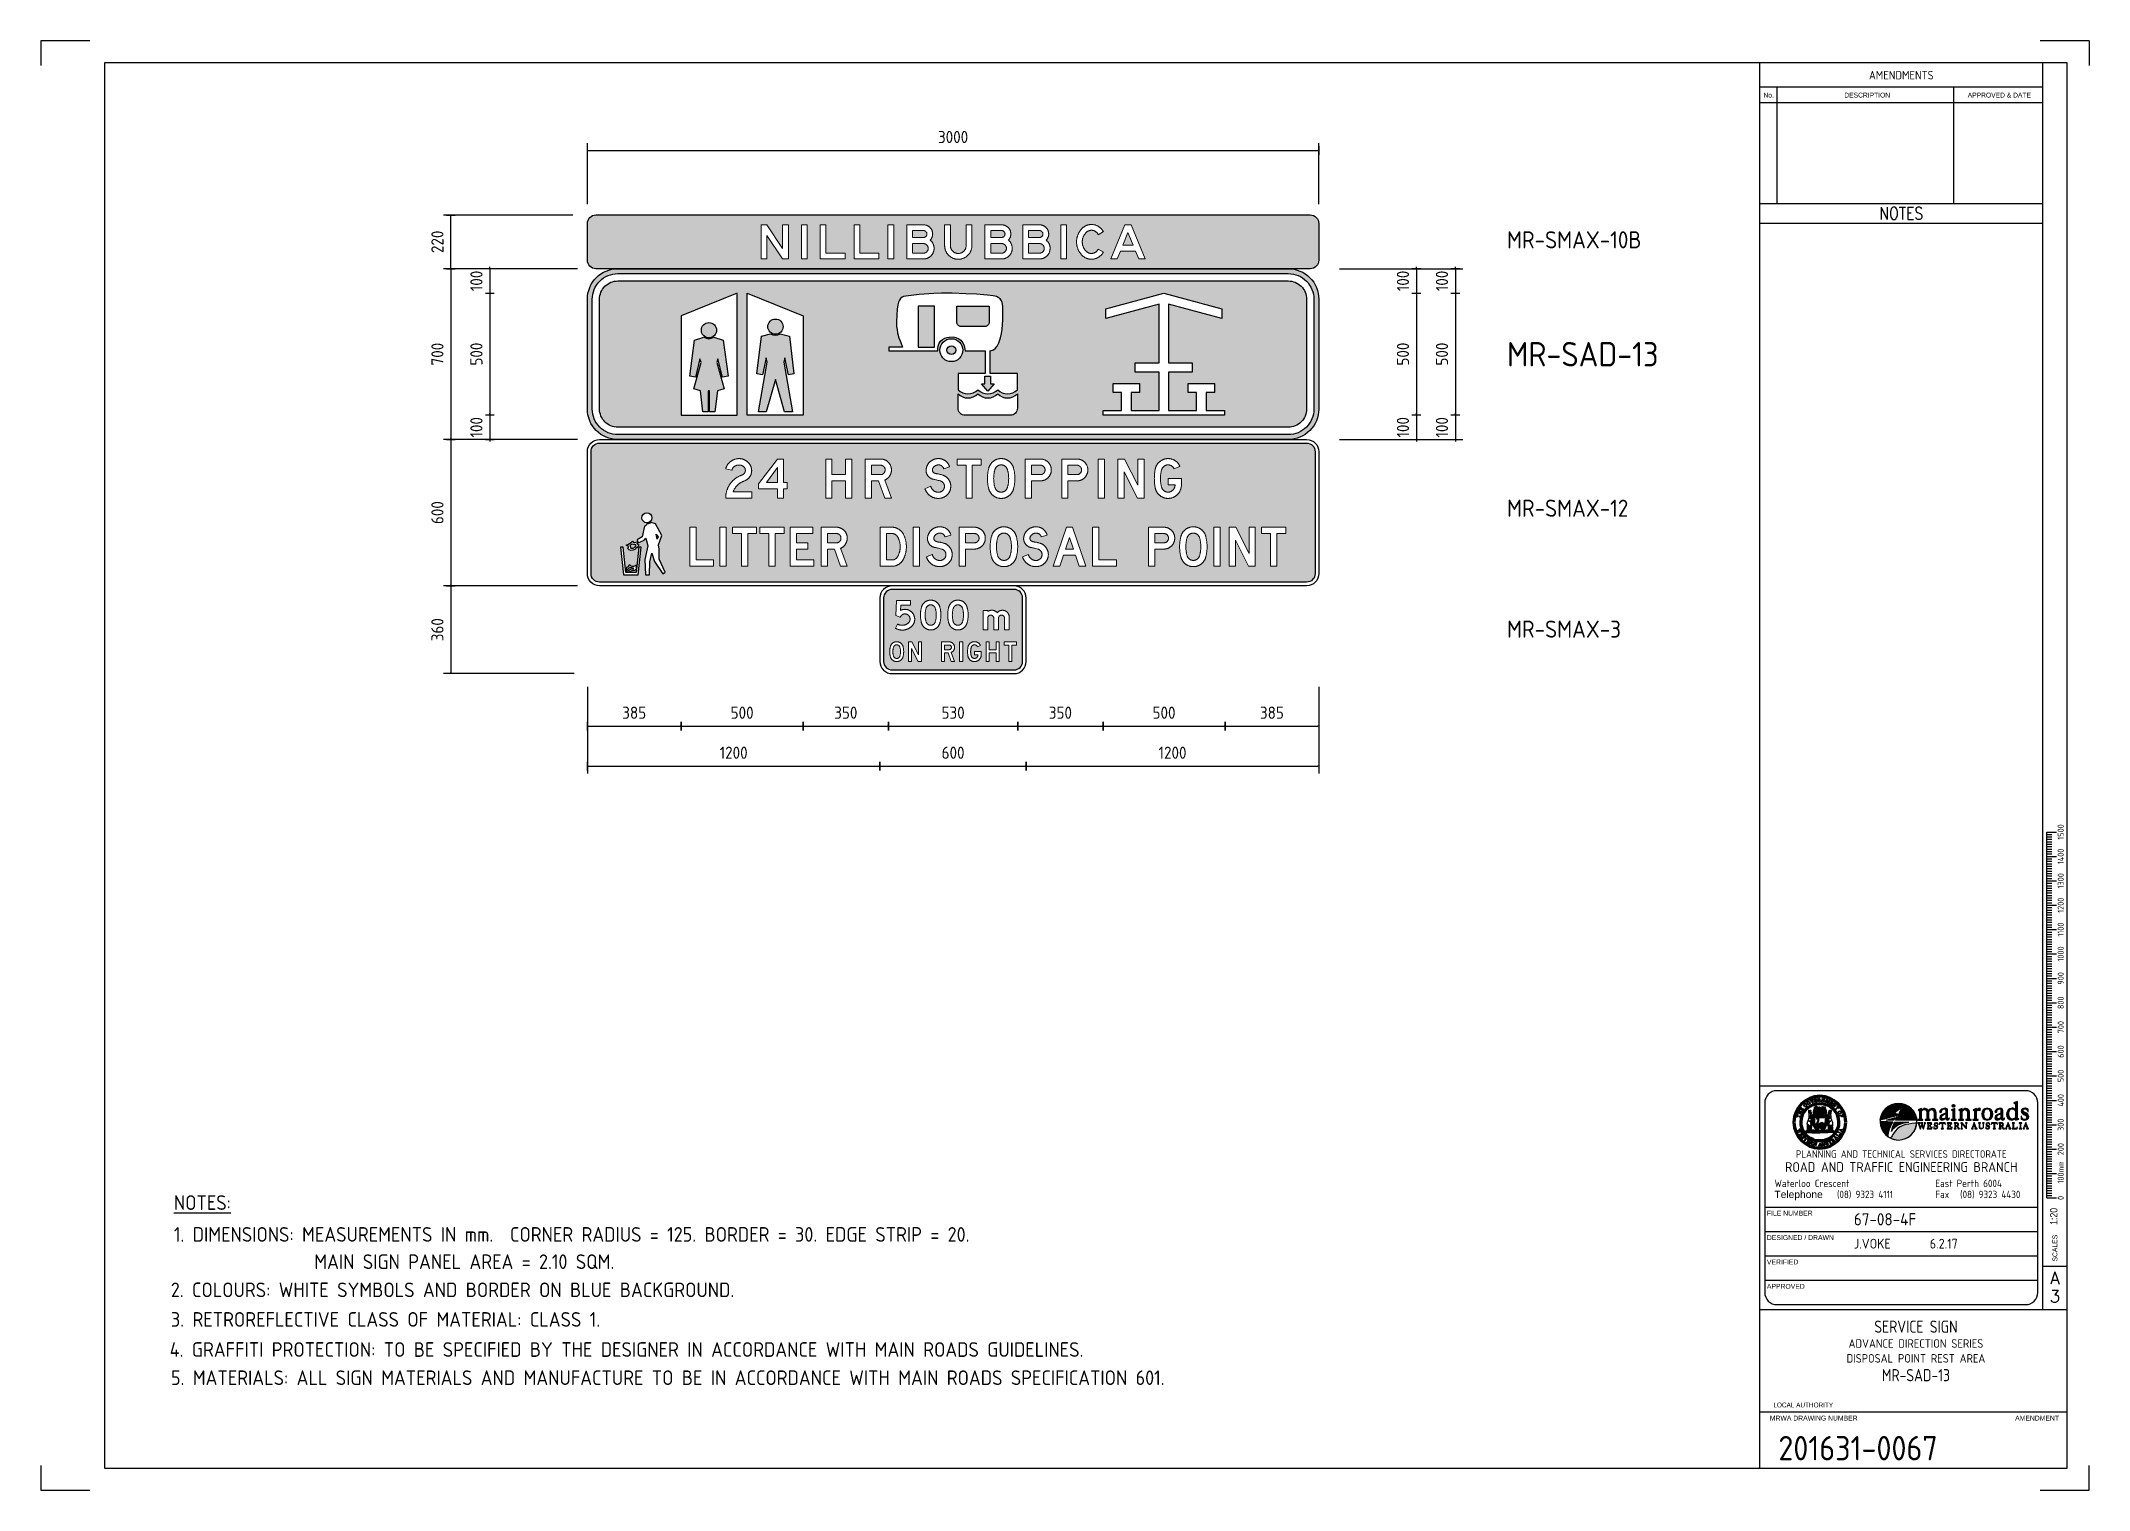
# Model space of a CAD drawing. Extents: x 0 to 420, y 0 to 297.
import ezdxf
from ezdxf.enums import TextEntityAlignment as Align

# ---------------------------------------------------------------- set-up
doc = ezdxf.new("R2010")
doc.units = 0
doc.header["$LTSCALE"] = 0.3
doc.layers.get('0').update_dxf_attribs({"linetype": 'CONTINUOUS'})
doc.layers.get('DEFPOINTS').update_dxf_attribs({"linetype": 'CONTINUOUS'})
for name, color, linetype in [('BLUE', 162, 'CONTINUOUS'), ('L18', 4, 'CONTINUOUS'), ('L25', 1, 'CONTINUOUS'), ('L35', 3, 'CONTINUOUS'), ('L50', 7, 'CONTINUOUS'), ('State Govt Logo', 4, 'CONTINUOUS'), ('T25', 1, 'CONTINUOUS'), ('TBLK18', 4, 'CONTINUOUS'), ('TBLK25', 1, 'CONTINUOUS'), ('TBLK35', 3, 'CONTINUOUS'), ('TBLK50', 7, 'CONTINUOUS')]:
    doc.layers.add(name, color=color, linetype=linetype)
doc.styles.add('HELV', font='helvs.shx')
doc.styles.add('HELVL', font='helvl', dxfattribs={"width": 0.8})
doc.styles.add('ISO', font='iso.shx')
doc.styles.add('ROMAND', font='romand')
doc.dimstyles.new('SIGNSDIM', dxfattribs={"dimtxt": 2.5, "dimasz": 0.2, "dimexe": 1.5, "dimexo": 2, "dimgap": 1.5, "dimtad": 1, "dimdec": 4, "dimlfac": 20, "dimrnd": 1, "dimdsep": 46, "dimtxsty": 'ISO', "dimblk": 'SGNDIM', "dimcen": 2.5, "dimse2": 1, "dimadec": 0, "dimazin": 0, "dimtfac": 1, "dimtdec": 4, "dimtix": 1, "dimtmove": 0, "dimatfit": 3, "dimldrblk": 'SGNDIM', "dimfxl": 1, "dimtolj": 1, "dimtzin": 0, "dimarcsym": 0})

msp = doc.modelspace()

# ---------------------------------------------------------------- texts
at = {"layer": 'L35', "style": 'ISO'}
for s, p in [('MR-SMAX-10B', (300.6398487, 254.4974073)), ('MR-SMAX-12', (300.6398487, 199.484831)), ('MR-SMAX-3', (300.6398487, 174.7019376))]:
    msp.add_text(s, height=3.5, dxfattribs=at).set_placement(p)
at = {"layer": 'L50', "style": 'ISO'}
msp.add_text('MR-SAD-13', height=5, dxfattribs=at).set_placement((300.6398487, 230.2986036))
at = {"layer": 'T25', "color": 3, "style": 'ISO'}
for s, p in [('%%UNOTES:', (27.2606732, 57.4120629)), ('1. DIMENSIONS: MEASUREMENTS IN mm.  CORNER RADIUS = 125. BORDER = 30. EDGE STRIP = 20.', (27.2606732, 50.8914067)), ('MAIN SIGN PANEL AREA = 2.10 SQM.', (56.0432744, 45.3008658)), ('2. COLOURS: WHITE SYMBOLS AND BORDER ON BLUE BACKGROUND.', (26.6320025, 39.5281389)), ('3. RETROREFLECTIVE CLASS OF MATERIAL: CLASS 1.', (26.6605412, 33.4668632)), ('4. GRAFFITI PROTECTION: TO BE SPECIFIED BY THE DESIGNER IN ACCORDANCE WITH MAIN ROADS GUIDELINES.', (26.4058141, 27.2951151)), ('5. MATERIALS: ALL SIGN MATERIALS AND MANUFACTURE TO BE IN ACCORDANCE WITH MAIN ROADS SPECIFICATION 601.', (26.6633473, 21.5192991))]:
    msp.add_text(s, height=3, dxfattribs=at).set_placement(p)

# ---------------------------------------------------------------- blocks, each defined once
blk = doc.blocks.new('A3BBLK')
at = {"layer": 'TBLK25'}
for p, q in [((10, 297), (0, 297)), ((0, 297), (0, 292)), ((420, 297), (410, 297)), ((420, 297), (420, 292)), ((0, 5), (0, 0)), ((420, 0), (420, 5)), ((0, 0), (10, 0)), ((410, 0), (420, 0))]:
    blk.add_line(p, q, dxfattribs=at)
at = {"layer": 'TBLK50'}
for p, q in [((415.5, 292.5), (13, 292.5)), ((13, 292.5), (13, 4.5)), ((352.5, 4.5), (352.5, 292.5)), ((415.5, 4.5), (415.5, 292.5)), ((13, 4.5), (415.5, 4.5))]:
    blk.add_line(p, q, dxfattribs=at)
blk = doc.blocks.new('MR logo')
at = {"layer": 'TBLK18'}
h = blk.add_hatch(color=256, dxfattribs=at)
edge = h.paths.add_edge_path()
edge.add_spline(control_points=[(0, -6.23), (-0.73, -5.99), (-1.5, -5.86), (-2.31, -5.86), (-2.31, -5.86), (-6.25, -5.86), (-9.48, -8.89), (-9.79, -12.74), (-9.79, -12.74), (-9.75, -12.71), (-9.7, -12.69), (-9.65, -12.67), (-9.65, -12.67), (-9.26, -12.56), (-5.85, -11.67), (-3.32, -11.01), (-3.32, -11.01), (-3.32, -11.01), (-3.32, -11.01), (-3.32, -11.01), (-3.32, -11.01), (-3.32, -11.01), (-3.31, -11.01), (-3.31, -11.01), (-3.31, -11.01), (-3.13, -10.71), (-2.94, -10.4), (-2.74, -10.09), (-2.74, -10.09), (-2.74, -10.09), (-2.74, -10.09), (-2.74, -10.09), (-2.74, -10.09), (-2.74, -10.09), (-2.74, -10.08), (-2.74, -10.08), (-2.74, -10.08), (-3.11, -10.04), (-3.47, -9.99), (-3.74, -9.94), (-3.74, -9.94), (-4.49, -9.8), (-1.74, -8.48), (-0.5, -6.89), (-0.5, -6.89), (-0.33, -6.7), (-0.26, -6.56), (0, -6.23)], knot_values=[0, 0, 0, 0, 0.083333, 0.083333, 0.083333, 0.083433, 0.166667, 0.166667, 0.166667, 0.166767, 0.25, 0.25, 0.25, 0.2501, 0.333333, 0.333333, 0.333333, 0.333433, 0.416667, 0.416667, 0.416667, 0.416767, 0.5, 0.5, 0.5, 0.5001, 0.583333, 0.583333, 0.583333, 0.583433, 0.666667, 0.666667, 0.666667, 0.666767, 0.75, 0.75, 0.75, 0.7501, 0.833333, 0.833333, 0.833333, 0.833433, 0.916667, 0.916667, 0.916667, 0.916767, 1, 1, 1, 1], degree=3, periodic=0)
h = blk.add_hatch(color=256, dxfattribs=at)
edge = h.paths.add_edge_path()
edge.add_spline(control_points=[(5.17, -12.87), (4.97, -9.81), (2.93, -7.24), (0.15, -6.27), (0.15, -6.27), (-0.72, -7.58), (-1.46, -8.75), (-2.1, -9.85), (-2.1, -9.85), (-2.1, -9.85), (-2.1, -9.85), (-2.1, -9.85), (-2.1, -9.85), (-2.1, -9.85), (-2.1, -9.85), (-2.1, -9.85), (-2.1, -9.85), (-1.46, -9.9), (-0.73, -9.97), (-0.29, -10.01), (-0.29, -10.01), (0.34, -10.07), (0.72, -10.24), (0, -10.47), (0, -10.47), (-0.6, -10.65), (-1.74, -11.01), (-2.95, -11.38), (-2.95, -11.38), (-2.93, -11.35), (-3.39, -12.25), (-3.62, -12.76), (-3.62, -12.76), (-3.62, -12.76), (-3.32, -12.76), (-3.32, -12.76), (-3.32, -12.76), (-3.32, -12.76), (-3.32, -12.76), (-3.32, -12.76), (-3.32, -12.76), (-0.78, -12.75), (1.84, -12.74), (4.53, -12.74), (4.53, -12.74), (4.81, -12.74), (5.03, -12.79), (5.17, -12.87)], knot_values=[0, 0, 0, 0, 0.083333, 0.083333, 0.083333, 0.083433, 0.166667, 0.166667, 0.166667, 0.166767, 0.25, 0.25, 0.25, 0.2501, 0.333333, 0.333333, 0.333333, 0.333433, 0.416667, 0.416667, 0.416667, 0.416767, 0.5, 0.5, 0.5, 0.5001, 0.583333, 0.583333, 0.583333, 0.583433, 0.666667, 0.666667, 0.666667, 0.666767, 0.75, 0.75, 0.75, 0.7501, 0.833333, 0.833333, 0.833333, 0.833433, 0.916667, 0.916667, 0.916667, 0.916767, 1, 1, 1, 1], degree=3, periodic=0)
h = blk.add_hatch(color=256, dxfattribs=at)
edge = h.paths.add_edge_path()
edge.add_spline(control_points=[(5.62, -12.7), (5.62, -12.7), (5.62, -12.5), (5.62, -12.5), (5.62, -12.5), (6.08, -12.47), (6.22, -12.47), (6.22, -11.91), (6.22, -11.91), (6.22, -11.91), (6.22, -9.16), (6.22, -9.16), (6.22, -9.16), (6.22, -8.8), (6, -8.68), (5.69, -8.54), (5.69, -8.54), (5.69, -8.54), (5.69, -8.45), (5.69, -8.45), (5.69, -8.45), (6.19, -8.36), (6.6, -8.12), (7.04, -7.95), (7.04, -7.95), (7.04, -7.95), (7.04, -8.82), (7.04, -8.82), (7.04, -8.82), (7.51, -8.3), (7.89, -7.95), (8.62, -7.95), (8.62, -7.95), (9.26, -7.95), (9.71, -8.33), (9.98, -8.89), (9.98, -8.89), (10.4, -8.4), (10.87, -7.95), (11.54, -7.95), (11.54, -7.95), (12.51, -7.95), (13.11, -8.91), (13.11, -9.67), (13.11, -9.67), (13.11, -9.67), (13.11, -11.91), (13.11, -11.91), (13.11, -11.91), (13.09, -12.47), (13.14, -12.47), (13.75, -12.5), (13.75, -12.5), (13.75, -12.5), (13.75, -12.7), (13.75, -12.7), (13.75, -12.7), (13.75, -12.7), (11.66, -12.7), (11.66, -12.7), (11.66, -12.7), (11.66, -12.7), (11.66, -12.5), (11.66, -12.5), (11.66, -12.5), (12.19, -12.47), (12.27, -12.47), (12.27, -11.91), (12.27, -11.91), (12.27, -11.91), (12.27, -9.63), (12.27, -9.63), (12.27, -9.63), (12.27, -8.91), (11.91, -8.42), (11.16, -8.42), (11.16, -8.42), (10.68, -8.42), (10.09, -8.86), (10.09, -9.36), (10.09, -9.36), (10.09, -9.36), (10.09, -11.91), (10.09, -11.91), (10.09, -11.91), (10.09, -12.47), (10.29, -12.47), (10.68, -12.5), (10.68, -12.5), (10.68, -12.5), (10.68, -12.7), (10.68, -12.7), (10.68, -12.7), (10.68, -12.7), (8.64, -12.7), (8.64, -12.7), (8.64, -12.7), (8.64, -12.7), (8.64, -12.5), (8.64, -12.5), (8.64, -12.5), (9.2, -12.47), (9.24, -12.45), (9.24, -11.89), (9.24, -11.89), (9.24, -11.89), (9.24, -9.57), (9.24, -9.57), (9.24, -9.57), (9.24, -8.88), (9, -8.42), (8.22, -8.42), (8.22, -8.42), (7.46, -8.42), (7.07, -9.06), (7.07, -9.26), (7.07, -9.26), (7.07, -9.26), (7.07, -11.91), (7.07, -11.91), (7.07, -11.91), (7.07, -12.47), (7.27, -12.47), (7.63, -12.5), (7.63, -12.5), (7.63, -12.5), (7.63, -12.7), (7.63, -12.7), (7.63, -12.7), (7.63, -12.7), (5.62, -12.7), (5.62, -12.7)], knot_values=[0, 0, 0, 0, 0.030303, 0.030303, 0.030303, 0.030403, 0.060606, 0.060606, 0.060606, 0.060706, 0.090909, 0.090909, 0.090909, 0.091009, 0.121212, 0.121212, 0.121212, 0.121312, 0.151515, 0.151515, 0.151515, 0.151615, 0.181818, 0.181818, 0.181818, 0.181918, 0.212121, 0.212121, 0.212121, 0.212221, 0.242424, 0.242424, 0.242424, 0.242524, 0.272727, 0.272727, 0.272727, 0.272827, 0.30303, 0.30303, 0.30303, 0.30313, 0.333333, 0.333333, 0.333333, 0.333433, 0.363636, 0.363636, 0.363636, 0.363736, 0.393939, 0.393939, 0.393939, 0.394039, 0.424242, 0.424242, 0.424242, 0.424342, 0.454545, 0.454545, 0.454545, 0.454645, 0.484848, 0.484848, 0.484848, 0.484948, 0.515152, 0.515152, 0.515152, 0.515252, 0.545455, 0.545455, 0.545455, 0.545555, 0.575758, 0.575758, 0.575758, 0.575858, 0.606061, 0.606061, 0.606061, 0.606161, 0.636364, 0.636364, 0.636364, 0.636464, 0.666667, 0.666667, 0.666667, 0.666767, 0.69697, 0.69697, 0.69697, 0.69707, 0.727273, 0.727273, 0.727273, 0.727373, 0.757576, 0.757576, 0.757576, 0.757676, 0.787879, 0.787879, 0.787879, 0.787979, 0.818182, 0.818182, 0.818182, 0.818282, 0.848485, 0.848485, 0.848485, 0.848585, 0.878788, 0.878788, 0.878788, 0.878888, 0.909091, 0.909091, 0.909091, 0.909191, 0.939394, 0.939394, 0.939394, 0.939494, 0.969697, 0.969697, 0.969697, 0.969797, 1, 1, 1, 1], degree=3, periodic=0)
h = blk.add_hatch(color=256, dxfattribs=at)
edge = h.paths.add_edge_path()
edge.add_spline(control_points=[(17.02, -8.7), (17.02, -8.27), (16.75, -8.14), (16.35, -8.14), (16.35, -8.14), (15.97, -8.14), (15.41, -8.38), (15.41, -8.66), (15.41, -8.66), (15.41, -8.72), (15.42, -8.79), (15.42, -8.89), (15.42, -8.89), (15.42, -9.3), (15.33, -9.59), (14.87, -9.59), (14.87, -9.59), (14.68, -9.59), (14.55, -9.4), (14.55, -9.23), (14.55, -9.23), (14.55, -8.99), (14.71, -8.77), (14.93, -8.57), (14.93, -8.57), (15.42, -8.16), (16.19, -7.83), (16.82, -7.83), (16.82, -7.83), (17.48, -7.83), (17.83, -8.23), (17.83, -8.87), (17.83, -8.87), (17.83, -8.87), (17.83, -11.74), (17.83, -11.74), (17.83, -11.74), (17.83, -11.92), (17.83, -12.25), (18.07, -12.25), (18.07, -12.25), (18.25, -12.25), (18.34, -12.02), (18.37, -11.89), (18.37, -11.89), (18.37, -11.89), (18.55, -11.89), (18.55, -11.89), (18.55, -11.89), (18.49, -12.4), (18.28, -12.7), (17.76, -12.7), (17.76, -12.7), (17.37, -12.7), (17.03, -12.33), (17.02, -11.96), (17.02, -11.96), (16.52, -12.33), (16.18, -12.7), (15.51, -12.7), (15.51, -12.7), (15.02, -12.7), (14.56, -12.3), (14.56, -11.79), (14.56, -11.79), (14.56, -10.61), (16.15, -10.24), (17.02, -9.87), (17.02, -9.87), (17.02, -9.87), (17.02, -8.7), (17.02, -8.7)], knot_values=[0, 0, 0, 0, 0.055556, 0.055556, 0.055556, 0.055656, 0.111111, 0.111111, 0.111111, 0.111211, 0.166667, 0.166667, 0.166667, 0.166767, 0.222222, 0.222222, 0.222222, 0.222322, 0.277778, 0.277778, 0.277778, 0.277878, 0.333333, 0.333333, 0.333333, 0.333433, 0.388889, 0.388889, 0.388889, 0.388989, 0.444444, 0.444444, 0.444444, 0.444544, 0.5, 0.5, 0.5, 0.5001, 0.555556, 0.555556, 0.555556, 0.555656, 0.611111, 0.611111, 0.611111, 0.611211, 0.666667, 0.666667, 0.666667, 0.666767, 0.722222, 0.722222, 0.722222, 0.722322, 0.777778, 0.777778, 0.777778, 0.777878, 0.833333, 0.833333, 0.833333, 0.833433, 0.888889, 0.888889, 0.888889, 0.888989, 0.944444, 0.944444, 0.944444, 0.944544, 1, 1, 1, 1], degree=3, periodic=0)
edge = h.paths.add_edge_path(flags=16)
edge.add_spline(control_points=[(17.02, -10.11), (16.53, -10.32), (15.29, -10.67), (15.29, -11.34), (15.29, -11.34), (15.29, -11.78), (15.61, -12.14), (16.06, -12.14), (16.06, -12.14), (16.47, -12.14), (16.7, -11.96), (17.02, -11.72), (17.02, -11.72), (17.02, -11.72), (17.02, -10.11), (17.02, -10.11)], knot_values=[0, 0, 0, 0, 0.25, 0.25, 0.25, 0.2501, 0.5, 0.5, 0.5, 0.5001, 0.75, 0.75, 0.75, 0.7501, 1, 1, 1, 1], degree=3, periodic=0)
h = blk.add_hatch(color=256, dxfattribs=at)
edge = h.paths.add_edge_path()
edge.add_spline(control_points=[(19.33, -12.7), (19.33, -12.7), (19.33, -12.5), (19.33, -12.5), (19.33, -12.5), (19.81, -12.47), (19.95, -12.47), (19.95, -11.91), (19.95, -11.91), (19.95, -11.91), (19.95, -9.33), (19.95, -9.33), (19.95, -9.33), (19.95, -9.11), (19.95, -8.8), (19.76, -8.68), (19.76, -8.68), (19.62, -8.6), (19.53, -8.59), (19.37, -8.57), (19.37, -8.57), (19.37, -8.57), (19.37, -8.47), (19.37, -8.47), (19.37, -8.47), (19.83, -8.27), (20.32, -8.08), (20.8, -7.89), (20.8, -7.89), (20.8, -7.89), (20.8, -11.91), (20.8, -11.91), (20.8, -11.91), (20.8, -12.47), (20.94, -12.47), (21.39, -12.5), (21.39, -12.5), (21.39, -12.5), (21.39, -12.7), (21.39, -12.7), (21.39, -12.7), (21.39, -12.7), (19.33, -12.7), (19.33, -12.7)], knot_values=[0, 0, 0, 0, 0.090909, 0.090909, 0.090909, 0.091009, 0.181818, 0.181818, 0.181818, 0.181918, 0.272727, 0.272727, 0.272727, 0.272827, 0.363636, 0.363636, 0.363636, 0.363736, 0.454545, 0.454545, 0.454545, 0.454645, 0.545455, 0.545455, 0.545455, 0.545555, 0.636364, 0.636364, 0.636364, 0.636464, 0.727273, 0.727273, 0.727273, 0.727373, 0.818182, 0.818182, 0.818182, 0.818282, 0.909091, 0.909091, 0.909091, 0.909191, 1, 1, 1, 1], degree=3, periodic=0)
h = blk.add_hatch(color=256, dxfattribs=at)
edge = h.paths.add_edge_path()
edge.add_spline(control_points=[(19.69, -6.85), (19.69, -7.16), (19.95, -7.42), (20.26, -7.42), (20.26, -7.42), (20.58, -7.42), (20.83, -7.16), (20.83, -6.85), (20.83, -6.85), (20.83, -6.53), (20.58, -6.28), (20.26, -6.28), (20.26, -6.28), (19.95, -6.28), (19.69, -6.53), (19.69, -6.85)], knot_values=[0, 0, 0, 0, 0.25, 0.25, 0.25, 0.2501, 0.5, 0.5, 0.5, 0.5001, 0.75, 0.75, 0.75, 0.7501, 1, 1, 1, 1], degree=3, periodic=0)
h = blk.add_hatch(color=256, dxfattribs=at)
edge = h.paths.add_edge_path()
edge.add_spline(control_points=[(22.29, -12.7), (22.29, -12.7), (22.29, -12.5), (22.29, -12.5), (22.29, -12.5), (22.77, -12.47), (22.91, -12.47), (22.91, -11.91), (22.91, -11.91), (22.91, -11.91), (22.91, -9.24), (22.91, -9.24), (22.91, -9.24), (22.91, -8.84), (22.76, -8.68), (22.39, -8.57), (22.39, -8.57), (22.39, -8.57), (22.39, -8.45), (22.39, -8.45), (22.39, -8.45), (22.87, -8.31), (23.3, -8.12), (23.76, -7.95), (23.76, -7.95), (23.76, -7.95), (23.76, -8.77), (23.76, -8.77), (23.76, -8.77), (24.2, -8.31), (24.54, -7.95), (25.22, -7.95), (25.22, -7.95), (25.99, -7.95), (26.78, -8.56), (26.78, -9.36), (26.78, -9.36), (26.78, -9.36), (26.78, -11.91), (26.78, -11.91), (26.78, -11.91), (26.78, -12.47), (27.07, -12.47), (27.44, -12.5), (27.44, -12.5), (27.44, -12.5), (27.44, -12.7), (27.44, -12.7), (27.44, -12.7), (27.44, -12.7), (25.31, -12.7), (25.31, -12.7), (25.31, -12.7), (25.31, -12.7), (25.31, -12.5), (25.31, -12.5), (25.31, -12.5), (25.8, -12.47), (25.93, -12.47), (25.93, -11.91), (25.93, -11.91), (25.93, -11.91), (25.93, -9.55), (25.93, -9.55), (25.93, -9.55), (25.93, -8.87), (25.56, -8.42), (24.87, -8.42), (24.87, -8.42), (24.4, -8.42), (23.76, -8.87), (23.76, -9.36), (23.76, -9.36), (23.76, -9.36), (23.76, -11.91), (23.76, -11.91), (23.76, -11.91), (23.76, -12.47), (23.9, -12.47), (24.36, -12.5), (24.36, -12.5), (24.36, -12.5), (24.36, -12.7), (24.36, -12.7), (24.36, -12.7), (24.36, -12.7), (22.29, -12.7), (22.29, -12.7)], knot_values=[0, 0, 0, 0, 0.045455, 0.045455, 0.045455, 0.045555, 0.090909, 0.090909, 0.090909, 0.091009, 0.136364, 0.136364, 0.136364, 0.136464, 0.181818, 0.181818, 0.181818, 0.181918, 0.227273, 0.227273, 0.227273, 0.227373, 0.272727, 0.272727, 0.272727, 0.272827, 0.318182, 0.318182, 0.318182, 0.318282, 0.363636, 0.363636, 0.363636, 0.363736, 0.409091, 0.409091, 0.409091, 0.409191, 0.454545, 0.454545, 0.454545, 0.454645, 0.5, 0.5, 0.5, 0.5001, 0.545455, 0.545455, 0.545455, 0.545555, 0.590909, 0.590909, 0.590909, 0.591009, 0.636364, 0.636364, 0.636364, 0.636464, 0.681818, 0.681818, 0.681818, 0.681918, 0.727273, 0.727273, 0.727273, 0.727373, 0.772727, 0.772727, 0.772727, 0.772827, 0.818182, 0.818182, 0.818182, 0.818282, 0.863636, 0.863636, 0.863636, 0.863736, 0.909091, 0.909091, 0.909091, 0.909191, 0.954545, 0.954545, 0.954545, 0.954645, 1, 1, 1, 1], degree=3, periodic=0)
h = blk.add_hatch(color=256, dxfattribs=at)
edge = h.paths.add_edge_path()
edge.add_spline(control_points=[(28.2, -12.7), (28.2, -12.7), (28.2, -12.5), (28.2, -12.5), (28.2, -12.5), (28.67, -12.47), (28.81, -12.47), (28.81, -11.91), (28.81, -11.91), (28.81, -11.91), (28.81, -9.19), (28.81, -9.19), (28.81, -9.19), (28.81, -8.77), (28.69, -8.75), (28.32, -8.57), (28.32, -8.57), (28.32, -8.57), (28.32, -8.47), (28.32, -8.47), (28.32, -8.47), (28.76, -8.31), (29.19, -8.09), (29.63, -7.92), (29.63, -7.92), (29.63, -7.92), (29.63, -8.69), (29.63, -8.69), (29.63, -8.69), (29.9, -8.38), (30.24, -7.87), (30.71, -7.87), (30.71, -7.87), (31.02, -7.87), (31.27, -8.04), (31.27, -8.36), (31.27, -8.36), (31.27, -8.6), (31.09, -8.77), (30.87, -8.77), (30.87, -8.77), (30.7, -8.77), (30.51, -8.59), (30.24, -8.59), (30.24, -8.59), (30.05, -8.59), (29.66, -8.89), (29.66, -9.06), (29.66, -9.06), (29.66, -9.06), (29.66, -11.91), (29.66, -11.91), (29.66, -11.91), (29.66, -12.47), (29.8, -12.47), (30.34, -12.5), (30.34, -12.5), (30.34, -12.5), (30.34, -12.7), (30.34, -12.7), (30.34, -12.7), (30.34, -12.7), (28.2, -12.7), (28.2, -12.7)], knot_values=[0, 0, 0, 0, 0.0625, 0.0625, 0.0625, 0.0626, 0.125, 0.125, 0.125, 0.1251, 0.1875, 0.1875, 0.1875, 0.1876, 0.25, 0.25, 0.25, 0.2501, 0.3125, 0.3125, 0.3125, 0.3126, 0.375, 0.375, 0.375, 0.3751, 0.4375, 0.4375, 0.4375, 0.4376, 0.5, 0.5, 0.5, 0.5001, 0.5625, 0.5625, 0.5625, 0.5626, 0.625, 0.625, 0.625, 0.6251, 0.6875, 0.6875, 0.6875, 0.6876, 0.75, 0.75, 0.75, 0.7501, 0.8125, 0.8125, 0.8125, 0.8126, 0.875, 0.875, 0.875, 0.8751, 0.9375, 0.9375, 0.9375, 0.9376, 1, 1, 1, 1], degree=3, periodic=0)
h = blk.add_hatch(color=256, dxfattribs=at)
edge = h.paths.add_edge_path(flags=16)
edge.add_spline(control_points=[(34.06, -8.04), (33.07, -8.04), (32.7, -9.17), (32.7, -10.26), (32.7, -10.26), (32.7, -11.36), (33.07, -12.5), (34.06, -12.5), (34.06, -12.5), (35.06, -12.5), (35.42, -11.36), (35.42, -10.26), (35.42, -10.26), (35.42, -9.17), (35.06, -8.04), (34.06, -8.04)], knot_values=[0, 0, 0, 0, 0.25, 0.25, 0.25, 0.2501, 0.5, 0.5, 0.5, 0.5001, 0.75, 0.75, 0.75, 0.7501, 1, 1, 1, 1], degree=3, periodic=0)
edge = h.paths.add_edge_path()
edge.add_spline(control_points=[(34.06, -12.7), (32.69, -12.7), (31.79, -11.62), (31.79, -10.26), (31.79, -10.26), (31.79, -8.91), (32.69, -7.83), (34.06, -7.83), (34.06, -7.83), (35.43, -7.83), (36.34, -8.91), (36.34, -10.26), (36.34, -10.26), (36.34, -11.62), (35.43, -12.7), (34.06, -12.7)], knot_values=[0, 0, 0, 0, 0.25, 0.25, 0.25, 0.2501, 0.5, 0.5, 0.5, 0.5001, 0.75, 0.75, 0.75, 0.7501, 1, 1, 1, 1], degree=3, periodic=0)
h = blk.add_hatch(color=256, dxfattribs=at)
edge = h.paths.add_edge_path(flags=16)
edge.add_spline(control_points=[(39.64, -10.11), (39.17, -10.32), (37.92, -10.67), (37.92, -11.34), (37.92, -11.34), (37.92, -11.78), (38.24, -12.14), (38.7, -12.14), (38.7, -12.14), (39.1, -12.14), (39.34, -11.96), (39.64, -11.72), (39.64, -11.72), (39.64, -11.72), (39.64, -10.11), (39.64, -10.11)], knot_values=[0, 0, 0, 0, 0.25, 0.25, 0.25, 0.2501, 0.5, 0.5, 0.5, 0.5001, 0.75, 0.75, 0.75, 0.7501, 1, 1, 1, 1], degree=3, periodic=0)
edge = h.paths.add_edge_path()
edge.add_spline(control_points=[(39.64, -8.7), (39.64, -8.27), (39.38, -8.14), (38.98, -8.14), (38.98, -8.14), (38.59, -8.14), (38.04, -8.38), (38.04, -8.66), (38.04, -8.66), (38.04, -8.72), (38.05, -8.79), (38.05, -8.89), (38.05, -8.89), (38.05, -9.3), (37.97, -9.59), (37.5, -9.59), (37.5, -9.59), (37.31, -9.59), (37.18, -9.4), (37.18, -9.23), (37.18, -9.23), (37.18, -8.99), (37.34, -8.77), (37.57, -8.57), (37.57, -8.57), (38.05, -8.16), (38.82, -7.83), (39.46, -7.83), (39.46, -7.83), (40.11, -7.83), (40.46, -8.23), (40.46, -8.87), (40.46, -8.87), (40.46, -8.87), (40.46, -11.74), (40.46, -11.74), (40.46, -11.74), (40.46, -11.92), (40.46, -12.25), (40.71, -12.25), (40.71, -12.25), (40.88, -12.25), (40.98, -12.02), (41.01, -11.89), (41.01, -11.89), (41.01, -11.89), (41.18, -11.89), (41.18, -11.89), (41.18, -11.89), (41.13, -12.4), (40.92, -12.7), (40.4, -12.7), (40.4, -12.7), (40, -12.7), (39.67, -12.33), (39.66, -11.96), (39.66, -11.96), (39.15, -12.33), (38.81, -12.7), (38.15, -12.7), (38.15, -12.7), (37.65, -12.7), (37.19, -12.3), (37.19, -11.79), (37.19, -11.79), (37.19, -10.61), (38.78, -10.24), (39.64, -9.87), (39.64, -9.87), (39.64, -9.87), (39.64, -8.7), (39.64, -8.7)], knot_values=[0, 0, 0, 0, 0.055556, 0.055556, 0.055556, 0.055656, 0.111111, 0.111111, 0.111111, 0.111211, 0.166667, 0.166667, 0.166667, 0.166767, 0.222222, 0.222222, 0.222222, 0.222322, 0.277778, 0.277778, 0.277778, 0.277878, 0.333333, 0.333333, 0.333333, 0.333433, 0.388889, 0.388889, 0.388889, 0.388989, 0.444444, 0.444444, 0.444444, 0.444544, 0.5, 0.5, 0.5, 0.5001, 0.555556, 0.555556, 0.555556, 0.555656, 0.611111, 0.611111, 0.611111, 0.611211, 0.666667, 0.666667, 0.666667, 0.666767, 0.722222, 0.722222, 0.722222, 0.722322, 0.777778, 0.777778, 0.777778, 0.777878, 0.833333, 0.833333, 0.833333, 0.833433, 0.888889, 0.888889, 0.888889, 0.888989, 0.944444, 0.944444, 0.944444, 0.944544, 1, 1, 1, 1], degree=3, periodic=0)
h = blk.add_hatch(color=256, dxfattribs=at)
edge = h.paths.add_edge_path(flags=16)
edge.add_spline(control_points=[(45.62, -9.56), (45.62, -8.21), (44.68, -8.03), (44.35, -8.03), (44.35, -8.03), (43.23, -8.03), (42.92, -9.19), (42.92, -10.1), (42.92, -10.1), (42.92, -11.92), (44.01, -12.25), (44.47, -12.25), (44.47, -12.25), (44.93, -12.25), (45.32, -12.02), (45.62, -11.7), (45.62, -11.7), (45.62, -11.7), (45.62, -9.56), (45.62, -9.56)], knot_values=[0, 0, 0, 0, 0.2, 0.2, 0.2, 0.2001, 0.4, 0.4, 0.4, 0.4001, 0.6, 0.6, 0.6, 0.6001, 0.8, 0.8, 0.8, 0.8001, 1, 1, 1, 1], degree=3, periodic=0)
edge = h.paths.add_edge_path()
edge.add_spline(control_points=[(45.6, -6.47), (45.6, -6.23), (45.61, -5.97), (45.33, -5.85), (45.33, -5.85), (45.19, -5.79), (45.08, -5.77), (44.93, -5.77), (44.93, -5.77), (44.93, -5.77), (44.93, -5.68), (44.93, -5.68), (44.93, -5.68), (45.45, -5.5), (45.93, -5.26), (46.44, -5.09), (46.44, -5.09), (46.44, -5.09), (46.44, -12.04), (46.44, -12.04), (46.44, -12.04), (46.44, -12.04), (47, -12.21), (47, -12.21), (47, -12.21), (47, -12.21), (47, -12.29), (47, -12.29), (47, -12.29), (47, -12.29), (45.6, -12.7), (45.6, -12.7), (45.6, -12.7), (45.6, -12.7), (45.6, -11.96), (45.6, -11.96), (45.6, -11.96), (45.6, -11.96), (45.58, -11.96), (45.58, -11.96), (45.58, -11.96), (45.21, -12.44), (44.72, -12.7), (44.1, -12.7), (44.1, -12.7), (42.77, -12.7), (42.03, -11.55), (42.03, -10.32), (42.03, -10.32), (42.03, -8.89), (42.88, -7.83), (44.36, -7.83), (44.36, -7.83), (44.78, -7.83), (45.2, -7.97), (45.6, -8.16), (45.6, -8.16), (45.6, -8.16), (45.6, -6.47), (45.6, -6.47)], knot_values=[0, 0, 0, 0, 0.066667, 0.066667, 0.066667, 0.066767, 0.133333, 0.133333, 0.133333, 0.133433, 0.2, 0.2, 0.2, 0.2001, 0.266667, 0.266667, 0.266667, 0.266767, 0.333333, 0.333333, 0.333333, 0.333433, 0.4, 0.4, 0.4, 0.4001, 0.466667, 0.466667, 0.466667, 0.466767, 0.533333, 0.533333, 0.533333, 0.533433, 0.6, 0.6, 0.6, 0.6001, 0.666667, 0.666667, 0.666667, 0.666767, 0.733333, 0.733333, 0.733333, 0.733433, 0.8, 0.8, 0.8, 0.8001, 0.866667, 0.866667, 0.866667, 0.866767, 0.933333, 0.933333, 0.933333, 0.933433, 1, 1, 1, 1], degree=3, periodic=0)
h = blk.add_hatch(color=256, dxfattribs=at)
edge = h.paths.add_edge_path()
edge.add_spline(control_points=[(48, -11.09), (48, -11.09), (48.13, -11.09), (48.13, -11.09), (48.13, -11.09), (48.32, -11.72), (48.54, -12.5), (49.35, -12.5), (49.35, -12.5), (49.97, -12.5), (50.29, -12.14), (50.29, -11.53), (50.29, -11.53), (50.29, -10.87), (49.62, -10.67), (49.14, -10.4), (49.14, -10.4), (48.54, -10.05), (48.01, -9.79), (48.01, -9.04), (48.01, -9.04), (48.01, -8.24), (48.75, -7.83), (49.47, -7.83), (49.47, -7.83), (49.95, -7.83), (50.42, -8.01), (50.87, -8.16), (50.87, -8.16), (50.87, -8.16), (50.87, -9.3), (50.87, -9.3), (50.87, -9.3), (50.87, -9.3), (50.7, -9.3), (50.7, -9.3), (50.7, -9.3), (50.58, -8.66), (50.14, -8.04), (49.42, -8.04), (49.42, -8.04), (48.98, -8.04), (48.69, -8.36), (48.69, -8.8), (48.69, -8.8), (48.69, -9.72), (51.1, -9.69), (51.1, -11.25), (51.1, -11.25), (51.1, -12.23), (50.25, -12.7), (49.37, -12.7), (49.37, -12.7), (48.89, -12.7), (48.43, -12.6), (48, -12.36), (48, -12.36), (48, -12.36), (48, -11.09), (48, -11.09)], knot_values=[0, 0, 0, 0, 0.066667, 0.066667, 0.066667, 0.066767, 0.133333, 0.133333, 0.133333, 0.133433, 0.2, 0.2, 0.2, 0.2001, 0.266667, 0.266667, 0.266667, 0.266767, 0.333333, 0.333333, 0.333333, 0.333433, 0.4, 0.4, 0.4, 0.4001, 0.466667, 0.466667, 0.466667, 0.466767, 0.533333, 0.533333, 0.533333, 0.533433, 0.6, 0.6, 0.6, 0.6001, 0.666667, 0.666667, 0.666667, 0.666767, 0.733333, 0.733333, 0.733333, 0.733433, 0.8, 0.8, 0.8, 0.8001, 0.866667, 0.866667, 0.866667, 0.866767, 0.933333, 0.933333, 0.933333, 0.933433, 1, 1, 1, 1], degree=3, periodic=0)
h = blk.add_hatch(color=256, dxfattribs=at)
edge = h.paths.add_edge_path()
edge.add_spline(control_points=[(-6.49, -19.58), (-8.49, -18.23), (-9.8, -15.94), (-9.81, -13.36), (-9.81, -13.36), (-9.8, -13.36), (-9.78, -13.37), (-9.76, -13.38), (-9.76, -13.38), (-9.76, -13.38), (-7.54, -13.43), (-4.93, -13.48), (-4.93, -13.48), (-4.93, -13.48), (-4.93, -13.48), (-4.93, -13.48), (-4.93, -13.48), (-4.93, -13.48), (-4.71, -13.49), (-4.71, -13.49), (-4.71, -13.49), (-5.79, -15.6), (-6.37, -17.32), (-6.5, -18.5), (-6.5, -18.5), (-6.54, -18.9), (-6.54, -19.28), (-6.49, -19.58)], knot_values=[0, 0, 0, 0, 0.142857, 0.142857, 0.142857, 0.142957, 0.285714, 0.285714, 0.285714, 0.285814, 0.428571, 0.428571, 0.428571, 0.428671, 0.571429, 0.571429, 0.571429, 0.571529, 0.714286, 0.714286, 0.714286, 0.714386, 0.857143, 0.857143, 0.857143, 0.857243, 1, 1, 1, 1], degree=3, periodic=0)
h = blk.add_hatch(color=256, dxfattribs=at)
edge = h.paths.add_edge_path()
edge.add_spline(control_points=[(-3.67, -11.61), (-5.39, -12.14), (-7.05, -12.67), (-7.25, -12.77), (-7.25, -12.77), (-6.3, -12.77), (-5.33, -12.76), (-4.36, -12.76), (-4.36, -12.76), (-4.36, -12.76), (-4.33, -12.76), (-4.33, -12.76), (-4.33, -12.76), (-4.12, -12.37), (-3.89, -11.97), (-3.67, -11.61), (-3.67, -11.61), (-3.67, -11.61), (-3.67, -11.61), (-3.67, -11.61)], knot_values=[0, 0, 0, 0, 0.2, 0.2, 0.2, 0.2001, 0.4, 0.4, 0.4, 0.4001, 0.6, 0.6, 0.6, 0.6001, 0.8, 0.8, 0.8, 0.8001, 1, 1, 1, 1], degree=3, periodic=0)
h = blk.add_hatch(color=256, dxfattribs=at)
edge = h.paths.add_edge_path()
edge.add_spline(control_points=[(5.18, -13.63), (5.04, -17.65), (1.74, -20.86), (-2.31, -20.86), (-2.31, -20.86), (-3.54, -20.86), (-4.7, -20.56), (-5.72, -20.03), (-5.72, -20.03), (-5.45, -19.83), (-5.1, -19.38), (-4.66, -18.6), (-4.66, -18.6), (-2.32, -14.44), (1.05, -14.48), (4.49, -13.92), (4.49, -13.92), (4.8, -13.87), (5.03, -13.76), (5.18, -13.63)], knot_values=[0, 0, 0, 0, 0.2, 0.2, 0.2, 0.2001, 0.4, 0.4, 0.4, 0.4001, 0.6, 0.6, 0.6, 0.6001, 0.8, 0.8, 0.8, 0.8001, 1, 1, 1, 1], degree=3, periodic=0)
h = blk.add_hatch(color=256, dxfattribs=at)
edge = h.paths.add_edge_path()
edge.add_spline(control_points=[(-3.94, -13.5), (-4.43, -14.7), (-4.82, -15.93), (-5.15, -17.32), (-5.15, -17.32), (-4.41, -15.04), (-0.2, -13.79), (1.95, -13.58), (1.95, -13.58), (0.58, -13.58), (-1.59, -13.55), (-3.68, -13.51), (-3.68, -13.51), (-3.68, -13.51), (-3.68, -13.51), (-3.68, -13.51), (-3.68, -13.51), (-3.68, -13.51), (-3.94, -13.5), (-3.94, -13.5)], knot_values=[0, 0, 0, 0, 0.2, 0.2, 0.2, 0.2001, 0.4, 0.4, 0.4, 0.4001, 0.6, 0.6, 0.6, 0.6001, 0.8, 0.8, 0.8, 0.8001, 1, 1, 1, 1], degree=3, periodic=0)
h = blk.add_hatch(color=256, dxfattribs=at)
edge = h.paths.add_edge_path()
edge.add_spline(control_points=[(-2.27, -10.14), (-2.4, -10.37), (-2.53, -10.61), (-2.66, -10.84), (-2.66, -10.84), (-2.65, -10.84), (-0.7, -10.33), (-0.56, -10.29), (-0.56, -10.29), (-0.56, -10.29), (-1.39, -10.23), (-2.26, -10.14), (-2.26, -10.14), (-2.26, -10.14), (-2.26, -10.14), (-2.26, -10.14), (-2.26, -10.14), (-2.26, -10.14), (-2.27, -10.14), (-2.27, -10.14)], knot_values=[0, 0, 0, 0, 0.2, 0.2, 0.2, 0.2001, 0.4, 0.4, 0.4, 0.4001, 0.6, 0.6, 0.6, 0.6001, 0.8, 0.8, 0.8, 0.8001, 1, 1, 1, 1], degree=3, periodic=0)
h = blk.add_hatch(color=256, dxfattribs=at)
edge = h.paths.add_edge_path()
edge.add_spline(control_points=[(5.57, -13.82), (5.57, -13.82), (6.41, -13.82), (6.41, -13.82), (6.41, -13.82), (6.41, -13.82), (6.41, -13.89), (6.41, -13.89), (6.41, -13.89), (6.26, -13.9), (6.15, -13.91), (6.15, -13.99), (6.15, -13.99), (6.15, -14), (6.15, -14.02), (6.17, -14.06), (6.17, -14.06), (6.17, -14.06), (6.76, -15.72), (6.76, -15.72), (6.76, -15.72), (6.76, -15.72), (6.77, -15.72), (6.77, -15.72), (6.77, -15.72), (6.77, -15.72), (7.2, -14.49), (7.2, -14.49), (7.2, -14.49), (7.2, -14.49), (7.09, -14.18), (7.09, -14.18), (7.09, -14.18), (7.06, -14.09), (7.02, -13.99), (6.96, -13.95), (6.96, -13.95), (6.9, -13.9), (6.81, -13.9), (6.73, -13.89), (6.73, -13.89), (6.73, -13.89), (6.73, -13.82), (6.73, -13.82), (6.73, -13.82), (6.73, -13.82), (7.72, -13.82), (7.72, -13.82), (7.72, -13.82), (7.72, -13.82), (7.72, -13.89), (7.72, -13.89), (7.72, -13.89), (7.59, -13.9), (7.42, -13.91), (7.42, -14.07), (7.42, -14.07), (7.42, -14.11), (7.51, -14.35), (7.53, -14.4), (7.53, -14.4), (7.53, -14.4), (7.98, -15.69), (7.98, -15.69), (7.98, -15.69), (7.98, -15.69), (7.98, -15.69), (7.98, -15.69), (7.98, -15.69), (7.98, -15.69), (8.21, -14.94), (8.21, -14.94), (8.21, -14.94), (8.27, -14.75), (8.44, -14.26), (8.44, -14.06), (8.44, -14.06), (8.44, -13.91), (8.28, -13.91), (8.16, -13.89), (8.16, -13.89), (8.16, -13.89), (8.16, -13.82), (8.16, -13.82), (8.16, -13.82), (8.16, -13.82), (8.79, -13.82), (8.79, -13.82), (8.79, -13.82), (8.79, -13.82), (8.79, -13.89), (8.79, -13.89), (8.79, -13.89), (8.58, -13.93), (8.52, -14.23), (8.47, -14.4), (8.47, -14.4), (8.47, -14.4), (7.88, -16.27), (7.88, -16.27), (7.88, -16.27), (7.88, -16.27), (7.82, -16.27), (7.82, -16.27), (7.82, -16.27), (7.82, -16.27), (7.25, -14.6), (7.25, -14.6), (7.25, -14.6), (7.25, -14.6), (7.24, -14.6), (7.24, -14.6), (7.24, -14.6), (7.24, -14.6), (6.66, -16.27), (6.66, -16.27), (6.66, -16.27), (6.66, -16.27), (6.61, -16.27), (6.61, -16.27), (6.61, -16.27), (6.61, -16.27), (5.83, -14.21), (5.83, -14.21), (5.83, -14.21), (5.78, -14.11), (5.77, -14.01), (5.71, -13.95), (5.71, -13.95), (5.68, -13.92), (5.64, -13.9), (5.57, -13.89), (5.57, -13.89), (5.57, -13.89), (5.57, -13.82), (5.57, -13.82)], knot_values=[0, 0, 0, 0, 0.029412, 0.029412, 0.029412, 0.029512, 0.058824, 0.058824, 0.058824, 0.058924, 0.088235, 0.088235, 0.088235, 0.088335, 0.117647, 0.117647, 0.117647, 0.117747, 0.147059, 0.147059, 0.147059, 0.147159, 0.176471, 0.176471, 0.176471, 0.176571, 0.205882, 0.205882, 0.205882, 0.205982, 0.235294, 0.235294, 0.235294, 0.235394, 0.264706, 0.264706, 0.264706, 0.264806, 0.294118, 0.294118, 0.294118, 0.294218, 0.323529, 0.323529, 0.323529, 0.323629, 0.352941, 0.352941, 0.352941, 0.353041, 0.382353, 0.382353, 0.382353, 0.382453, 0.411765, 0.411765, 0.411765, 0.411865, 0.441176, 0.441176, 0.441176, 0.441276, 0.470588, 0.470588, 0.470588, 0.470688, 0.5, 0.5, 0.5, 0.5001, 0.529412, 0.529412, 0.529412, 0.529512, 0.558824, 0.558824, 0.558824, 0.558924, 0.588235, 0.588235, 0.588235, 0.588335, 0.617647, 0.617647, 0.617647, 0.617747, 0.647059, 0.647059, 0.647059, 0.647159, 0.676471, 0.676471, 0.676471, 0.676571, 0.705882, 0.705882, 0.705882, 0.705982, 0.735294, 0.735294, 0.735294, 0.735394, 0.764706, 0.764706, 0.764706, 0.764806, 0.794118, 0.794118, 0.794118, 0.794218, 0.823529, 0.823529, 0.823529, 0.823629, 0.852941, 0.852941, 0.852941, 0.853041, 0.882353, 0.882353, 0.882353, 0.882453, 0.911765, 0.911765, 0.911765, 0.911865, 0.941176, 0.941176, 0.941176, 0.941276, 0.970588, 0.970588, 0.970588, 0.970688, 1, 1, 1, 1], degree=3, periodic=0)
h = blk.add_hatch(color=256, dxfattribs=at)
edge = h.paths.add_edge_path()
edge.add_spline(control_points=[(9.41, -16.23), (9.41, -16.23), (9.41, -16.15), (9.41, -16.15), (9.41, -16.15), (9.58, -16.15), (9.68, -16.13), (9.68, -15.96), (9.68, -15.96), (9.68, -15.96), (9.68, -14.09), (9.68, -14.09), (9.68, -14.09), (9.68, -13.91), (9.56, -13.89), (9.4, -13.89), (9.4, -13.89), (9.4, -13.89), (9.4, -13.82), (9.4, -13.82), (9.4, -13.82), (9.4, -13.82), (11.17, -13.82), (11.17, -13.82), (11.17, -13.82), (11.17, -13.82), (11.34, -14.38), (11.34, -14.38), (11.34, -14.38), (11.34, -14.38), (11.27, -14.4), (11.27, -14.4), (11.27, -14.4), (11.22, -14.32), (11.17, -14.25), (11.12, -14.18), (11.12, -14.18), (10.93, -13.95), (10.76, -13.89), (10.56, -13.89), (10.56, -13.89), (10.56, -13.89), (10.03, -13.89), (10.03, -13.89), (10.03, -13.89), (10.03, -13.89), (10.03, -14.96), (10.03, -14.96), (10.03, -14.96), (10.03, -14.96), (10.22, -14.96), (10.22, -14.96), (10.22, -14.96), (10.58, -14.96), (10.71, -14.92), (10.8, -14.52), (10.8, -14.52), (10.8, -14.52), (10.85, -14.52), (10.85, -14.52), (10.85, -14.52), (10.85, -14.52), (10.85, -15.53), (10.85, -15.53), (10.85, -15.53), (10.85, -15.53), (10.8, -15.53), (10.8, -15.53), (10.8, -15.53), (10.76, -15.14), (10.61, -15.06), (10.27, -15.06), (10.27, -15.06), (10.27, -15.06), (10.03, -15.06), (10.03, -15.06), (10.03, -15.06), (10.03, -15.06), (10.03, -15.98), (10.03, -15.98), (10.03, -15.98), (10.03, -16.14), (10.14, -16.15), (10.27, -16.15), (10.27, -16.15), (10.27, -16.15), (10.66, -16.15), (10.66, -16.15), (10.66, -16.15), (10.83, -16.15), (10.93, -16.12), (11.07, -15.98), (11.07, -15.98), (11.19, -15.86), (11.29, -15.73), (11.38, -15.58), (11.38, -15.58), (11.38, -15.58), (11.44, -15.6), (11.44, -15.6), (11.44, -15.6), (11.44, -15.6), (11.3, -16.23), (11.3, -16.23), (11.3, -16.23), (11.3, -16.23), (9.41, -16.23), (9.41, -16.23)], knot_values=[0, 0, 0, 0, 0.037037, 0.037037, 0.037037, 0.037137, 0.074074, 0.074074, 0.074074, 0.074174, 0.111111, 0.111111, 0.111111, 0.111211, 0.148148, 0.148148, 0.148148, 0.148248, 0.185185, 0.185185, 0.185185, 0.185285, 0.222222, 0.222222, 0.222222, 0.222322, 0.259259, 0.259259, 0.259259, 0.259359, 0.296296, 0.296296, 0.296296, 0.296396, 0.333333, 0.333333, 0.333333, 0.333433, 0.37037, 0.37037, 0.37037, 0.37047, 0.407407, 0.407407, 0.407407, 0.407507, 0.444444, 0.444444, 0.444444, 0.444544, 0.481481, 0.481481, 0.481481, 0.481581, 0.518519, 0.518519, 0.518519, 0.518619, 0.555556, 0.555556, 0.555556, 0.555656, 0.592593, 0.592593, 0.592593, 0.592693, 0.62963, 0.62963, 0.62963, 0.62973, 0.666667, 0.666667, 0.666667, 0.666767, 0.703704, 0.703704, 0.703704, 0.703804, 0.740741, 0.740741, 0.740741, 0.740841, 0.777778, 0.777778, 0.777778, 0.777878, 0.814815, 0.814815, 0.814815, 0.814915, 0.851852, 0.851852, 0.851852, 0.851952, 0.888889, 0.888889, 0.888889, 0.888989, 0.925926, 0.925926, 0.925926, 0.926026, 0.962963, 0.962963, 0.962963, 0.963063, 1, 1, 1, 1], degree=3, periodic=0)
h = blk.add_hatch(color=256, dxfattribs=at)
edge = h.paths.add_edge_path()
edge.add_spline(control_points=[(12.21, -15.5), (12.21, -15.5), (12.28, -15.5), (12.28, -15.5), (12.28, -15.5), (12.32, -15.86), (12.51, -16.2), (12.94, -16.2), (12.94, -16.2), (13.41, -16.2), (13.5, -15.87), (13.5, -15.69), (13.5, -15.69), (13.5, -15.34), (13.19, -15.3), (12.92, -15.2), (12.92, -15.2), (12.52, -15.07), (12.28, -14.95), (12.28, -14.49), (12.28, -14.49), (12.28, -14.06), (12.61, -13.79), (13.03, -13.79), (13.03, -13.79), (13.22, -13.79), (13.44, -13.86), (13.59, -13.99), (13.59, -13.99), (13.59, -13.99), (13.69, -13.9), (13.69, -13.9), (13.69, -13.9), (13.69, -13.9), (13.74, -13.9), (13.74, -13.9), (13.74, -13.9), (13.74, -13.9), (13.74, -14.61), (13.74, -14.61), (13.74, -14.61), (13.74, -14.61), (13.68, -14.61), (13.68, -14.61), (13.68, -14.61), (13.63, -14.44), (13.58, -14.19), (13.46, -14.06), (13.46, -14.06), (13.36, -13.94), (13.23, -13.86), (13.07, -13.86), (13.07, -13.86), (12.75, -13.86), (12.56, -14.08), (12.56, -14.4), (12.56, -14.4), (12.56, -14.7), (12.8, -14.77), (13.04, -14.85), (13.04, -14.85), (13.42, -14.96), (13.81, -15.12), (13.81, -15.59), (13.81, -15.59), (13.81, -16.08), (13.42, -16.27), (12.98, -16.27), (12.98, -16.27), (12.76, -16.27), (12.56, -16.21), (12.38, -16.09), (12.38, -16.09), (12.38, -16.09), (12.25, -16.23), (12.25, -16.23), (12.25, -16.23), (12.25, -16.23), (12.21, -16.23), (12.21, -16.23), (12.21, -16.23), (12.21, -16.23), (12.21, -15.5), (12.21, -15.5)], knot_values=[0, 0, 0, 0, 0.047619, 0.047619, 0.047619, 0.047719, 0.095238, 0.095238, 0.095238, 0.095338, 0.142857, 0.142857, 0.142857, 0.142957, 0.190476, 0.190476, 0.190476, 0.190576, 0.238095, 0.238095, 0.238095, 0.238195, 0.285714, 0.285714, 0.285714, 0.285814, 0.333333, 0.333333, 0.333333, 0.333433, 0.380952, 0.380952, 0.380952, 0.381052, 0.428571, 0.428571, 0.428571, 0.428671, 0.47619, 0.47619, 0.47619, 0.47629, 0.52381, 0.52381, 0.52381, 0.52391, 0.571429, 0.571429, 0.571429, 0.571529, 0.619048, 0.619048, 0.619048, 0.619148, 0.666667, 0.666667, 0.666667, 0.666767, 0.714286, 0.714286, 0.714286, 0.714386, 0.761905, 0.761905, 0.761905, 0.762005, 0.809524, 0.809524, 0.809524, 0.809624, 0.857143, 0.857143, 0.857143, 0.857243, 0.904762, 0.904762, 0.904762, 0.904862, 0.952381, 0.952381, 0.952381, 0.952481, 1, 1, 1, 1], degree=3, periodic=0)
h = blk.add_hatch(color=256, dxfattribs=at)
edge = h.paths.add_edge_path()
edge.add_spline(control_points=[(15.52, -13.89), (15.52, -13.89), (14.95, -13.89), (14.95, -13.89), (14.95, -13.89), (14.82, -13.89), (14.78, -13.94), (14.7, -14.04), (14.7, -14.04), (14.6, -14.16), (14.53, -14.31), (14.42, -14.44), (14.42, -14.44), (14.42, -14.44), (14.37, -14.41), (14.37, -14.41), (14.37, -14.41), (14.37, -14.41), (14.52, -13.77), (14.52, -13.77), (14.52, -13.77), (14.62, -13.79), (14.72, -13.82), (14.83, -13.82), (14.83, -13.82), (14.83, -13.82), (16.56, -13.82), (16.56, -13.82), (16.56, -13.82), (16.66, -13.82), (16.76, -13.79), (16.86, -13.77), (16.86, -13.77), (16.86, -13.77), (16.99, -14.41), (16.99, -14.41), (16.99, -14.41), (16.99, -14.41), (16.94, -14.44), (16.94, -14.44), (16.94, -14.44), (16.85, -14.31), (16.78, -14.16), (16.68, -14.04), (16.68, -14.04), (16.6, -13.94), (16.56, -13.89), (16.44, -13.89), (16.44, -13.89), (16.44, -13.89), (15.87, -13.89), (15.87, -13.89), (15.87, -13.89), (15.87, -13.89), (15.87, -15.96), (15.87, -15.96), (15.87, -15.96), (15.87, -16.11), (15.94, -16.14), (16.19, -16.15), (16.19, -16.15), (16.19, -16.15), (16.19, -16.23), (16.19, -16.23), (16.19, -16.23), (16.19, -16.23), (15.2, -16.23), (15.2, -16.23), (15.2, -16.23), (15.2, -16.23), (15.2, -16.15), (15.2, -16.15), (15.2, -16.15), (15.44, -16.14), (15.52, -16.11), (15.52, -15.96), (15.52, -15.96), (15.52, -15.96), (15.52, -13.89), (15.52, -13.89)], knot_values=[0, 0, 0, 0, 0.05, 0.05, 0.05, 0.0501, 0.1, 0.1, 0.1, 0.1001, 0.15, 0.15, 0.15, 0.1501, 0.2, 0.2, 0.2, 0.2001, 0.25, 0.25, 0.25, 0.2501, 0.3, 0.3, 0.3, 0.3001, 0.35, 0.35, 0.35, 0.3501, 0.4, 0.4, 0.4, 0.4001, 0.45, 0.45, 0.45, 0.4501, 0.5, 0.5, 0.5, 0.5001, 0.55, 0.55, 0.55, 0.5501, 0.6, 0.6, 0.6, 0.6001, 0.65, 0.65, 0.65, 0.6501, 0.7, 0.7, 0.7, 0.7001, 0.75, 0.75, 0.75, 0.7501, 0.8, 0.8, 0.8, 0.8001, 0.85, 0.85, 0.85, 0.8501, 0.9, 0.9, 0.9, 0.9001, 0.95, 0.95, 0.95, 0.9501, 1, 1, 1, 1], degree=3, periodic=0)
h = blk.add_hatch(color=256, dxfattribs=at)
edge = h.paths.add_edge_path()
edge.add_spline(control_points=[(17.61, -16.23), (17.61, -16.23), (17.61, -16.15), (17.61, -16.15), (17.61, -16.15), (17.78, -16.15), (17.88, -16.13), (17.88, -15.96), (17.88, -15.96), (17.88, -15.96), (17.88, -14.09), (17.88, -14.09), (17.88, -14.09), (17.88, -13.91), (17.76, -13.89), (17.6, -13.89), (17.6, -13.89), (17.6, -13.89), (17.6, -13.82), (17.6, -13.82), (17.6, -13.82), (17.6, -13.82), (19.37, -13.82), (19.37, -13.82), (19.37, -13.82), (19.37, -13.82), (19.54, -14.38), (19.54, -14.38), (19.54, -14.38), (19.54, -14.38), (19.48, -14.4), (19.48, -14.4), (19.48, -14.4), (19.42, -14.32), (19.37, -14.25), (19.32, -14.18), (19.32, -14.18), (19.14, -13.95), (18.96, -13.89), (18.76, -13.89), (18.76, -13.89), (18.76, -13.89), (18.24, -13.89), (18.24, -13.89), (18.24, -13.89), (18.24, -13.89), (18.24, -14.96), (18.24, -14.96), (18.24, -14.96), (18.24, -14.96), (18.42, -14.96), (18.42, -14.96), (18.42, -14.96), (18.78, -14.96), (18.92, -14.92), (19, -14.52), (19, -14.52), (19, -14.52), (19.05, -14.52), (19.05, -14.52), (19.05, -14.52), (19.05, -14.52), (19.05, -15.53), (19.05, -15.53), (19.05, -15.53), (19.05, -15.53), (19, -15.53), (19, -15.53), (19, -15.53), (18.96, -15.14), (18.81, -15.06), (18.47, -15.06), (18.47, -15.06), (18.47, -15.06), (18.24, -15.06), (18.24, -15.06), (18.24, -15.06), (18.24, -15.06), (18.24, -15.98), (18.24, -15.98), (18.24, -15.98), (18.24, -16.14), (18.34, -16.15), (18.48, -16.15), (18.48, -16.15), (18.48, -16.15), (18.87, -16.15), (18.87, -16.15), (18.87, -16.15), (19.03, -16.15), (19.13, -16.12), (19.27, -15.98), (19.27, -15.98), (19.39, -15.86), (19.49, -15.73), (19.58, -15.58), (19.58, -15.58), (19.58, -15.58), (19.64, -15.6), (19.64, -15.6), (19.64, -15.6), (19.64, -15.6), (19.51, -16.23), (19.51, -16.23), (19.51, -16.23), (19.51, -16.23), (17.61, -16.23), (17.61, -16.23)], knot_values=[0, 0, 0, 0, 0.037037, 0.037037, 0.037037, 0.037137, 0.074074, 0.074074, 0.074074, 0.074174, 0.111111, 0.111111, 0.111111, 0.111211, 0.148148, 0.148148, 0.148148, 0.148248, 0.185185, 0.185185, 0.185185, 0.185285, 0.222222, 0.222222, 0.222222, 0.222322, 0.259259, 0.259259, 0.259259, 0.259359, 0.296296, 0.296296, 0.296296, 0.296396, 0.333333, 0.333333, 0.333333, 0.333433, 0.37037, 0.37037, 0.37037, 0.37047, 0.407407, 0.407407, 0.407407, 0.407507, 0.444444, 0.444444, 0.444444, 0.444544, 0.481481, 0.481481, 0.481481, 0.481581, 0.518519, 0.518519, 0.518519, 0.518619, 0.555556, 0.555556, 0.555556, 0.555656, 0.592593, 0.592593, 0.592593, 0.592693, 0.62963, 0.62963, 0.62963, 0.62973, 0.666667, 0.666667, 0.666667, 0.666767, 0.703704, 0.703704, 0.703704, 0.703804, 0.740741, 0.740741, 0.740741, 0.740841, 0.777778, 0.777778, 0.777778, 0.777878, 0.814815, 0.814815, 0.814815, 0.814915, 0.851852, 0.851852, 0.851852, 0.851952, 0.888889, 0.888889, 0.888889, 0.888989, 0.925926, 0.925926, 0.925926, 0.926026, 0.962963, 0.962963, 0.962963, 0.963063, 1, 1, 1, 1], degree=3, periodic=0)
h = blk.add_hatch(color=256, dxfattribs=at)
edge = h.paths.add_edge_path(flags=16)
edge.add_spline(control_points=[(21.95, -14.46), (21.95, -14.1), (21.71, -13.88), (21.35, -13.88), (21.35, -13.88), (21.17, -13.88), (21.09, -13.91), (21.09, -14.09), (21.09, -14.09), (21.09, -14.09), (21.09, -15.06), (21.09, -15.06), (21.09, -15.06), (21.19, -15.06), (21.29, -15.06), (21.4, -15.05), (21.4, -15.05), (21.76, -15.02), (21.95, -14.81), (21.95, -14.46)], knot_values=[0, 0, 0, 0, 0.2, 0.2, 0.2, 0.2001, 0.4, 0.4, 0.4, 0.4001, 0.6, 0.6, 0.6, 0.6001, 0.8, 0.8, 0.8, 0.8001, 1, 1, 1, 1], degree=3, periodic=0)
edge = h.paths.add_edge_path()
edge.add_spline(control_points=[(20.49, -13.82), (20.8, -13.82), (21.12, -13.8), (21.44, -13.8), (21.44, -13.8), (21.86, -13.8), (22.33, -13.97), (22.33, -14.46), (22.33, -14.46), (22.33, -14.82), (22.1, -14.99), (21.78, -15.1), (21.78, -15.1), (22, -15.33), (22.24, -15.67), (22.37, -15.96), (22.37, -15.96), (22.44, -16.09), (22.55, -16.15), (22.71, -16.15), (22.71, -16.15), (22.71, -16.15), (22.71, -16.23), (22.71, -16.23), (22.71, -16.23), (22.71, -16.23), (22.14, -16.23), (22.14, -16.23), (22.14, -16.23), (21.98, -15.97), (21.71, -15.5), (21.5, -15.28), (21.5, -15.28), (21.39, -15.16), (21.24, -15.14), (21.09, -15.14), (21.09, -15.14), (21.09, -15.14), (21.09, -15.96), (21.09, -15.96), (21.09, -15.96), (21.09, -16.13), (21.17, -16.15), (21.38, -16.15), (21.38, -16.15), (21.38, -16.15), (21.38, -16.23), (21.38, -16.23), (21.38, -16.23), (21.38, -16.23), (20.48, -16.23), (20.48, -16.23), (20.48, -16.23), (20.48, -16.23), (20.48, -16.15), (20.48, -16.15), (20.48, -16.15), (20.67, -16.15), (20.75, -16.13), (20.73, -15.96), (20.73, -15.96), (20.73, -15.96), (20.73, -14.09), (20.73, -14.09), (20.73, -14.09), (20.73, -13.91), (20.65, -13.89), (20.49, -13.89), (20.49, -13.89), (20.49, -13.89), (20.49, -13.82), (20.49, -13.82)], knot_values=[0, 0, 0, 0, 0.055556, 0.055556, 0.055556, 0.055656, 0.111111, 0.111111, 0.111111, 0.111211, 0.166667, 0.166667, 0.166667, 0.166767, 0.222222, 0.222222, 0.222222, 0.222322, 0.277778, 0.277778, 0.277778, 0.277878, 0.333333, 0.333333, 0.333333, 0.333433, 0.388889, 0.388889, 0.388889, 0.388989, 0.444444, 0.444444, 0.444444, 0.444544, 0.5, 0.5, 0.5, 0.5001, 0.555556, 0.555556, 0.555556, 0.555656, 0.611111, 0.611111, 0.611111, 0.611211, 0.666667, 0.666667, 0.666667, 0.666767, 0.722222, 0.722222, 0.722222, 0.722322, 0.777778, 0.777778, 0.777778, 0.777878, 0.833333, 0.833333, 0.833333, 0.833433, 0.888889, 0.888889, 0.888889, 0.888989, 0.944444, 0.944444, 0.944444, 0.944544, 1, 1, 1, 1], degree=3, periodic=0)
h = blk.add_hatch(color=256, dxfattribs=at)
edge = h.paths.add_edge_path()
edge.add_spline(control_points=[(23.61, -14.19), (23.61, -14.19), (23.61, -15.96), (23.61, -15.96), (23.61, -15.96), (23.61, -16.08), (23.7, -16.14), (23.93, -16.15), (23.93, -16.15), (23.93, -16.15), (23.93, -16.23), (23.93, -16.23), (23.93, -16.23), (23.93, -16.23), (23.22, -16.23), (23.22, -16.23), (23.22, -16.23), (23.22, -16.23), (23.22, -16.15), (23.22, -16.15), (23.22, -16.15), (23.38, -16.13), (23.51, -16.13), (23.52, -15.96), (23.52, -15.96), (23.52, -15.96), (23.52, -15.95), (23.52, -15.94), (23.52, -15.94), (23.52, -15.94), (23.52, -14.09), (23.52, -14.09), (23.52, -14.09), (23.42, -13.99), (23.34, -13.9), (23.22, -13.89), (23.22, -13.89), (23.22, -13.89), (23.22, -13.82), (23.22, -13.82), (23.22, -13.82), (23.22, -13.82), (23.74, -13.82), (23.74, -13.82), (23.74, -13.82), (23.74, -13.82), (25.46, -15.71), (25.46, -15.71), (25.46, -15.71), (25.46, -15.71), (25.46, -14.12), (25.46, -14.12), (25.46, -14.12), (25.46, -13.94), (25.37, -13.91), (25.15, -13.89), (25.15, -13.89), (25.15, -13.89), (25.15, -13.82), (25.15, -13.82), (25.15, -13.82), (25.15, -13.82), (25.87, -13.82), (25.87, -13.82), (25.87, -13.82), (25.87, -13.82), (25.87, -13.89), (25.87, -13.89), (25.87, -13.89), (25.63, -13.93), (25.56, -14), (25.56, -14.11), (25.56, -14.11), (25.56, -14.11), (25.56, -16.25), (25.56, -16.25), (25.56, -16.25), (25.56, -16.25), (25.5, -16.25), (25.5, -16.25), (25.5, -16.25), (25.5, -16.25), (23.61, -14.19), (23.61, -14.19)], knot_values=[0, 0, 0, 0, 0.047619, 0.047619, 0.047619, 0.047719, 0.095238, 0.095238, 0.095238, 0.095338, 0.142857, 0.142857, 0.142857, 0.142957, 0.190476, 0.190476, 0.190476, 0.190576, 0.238095, 0.238095, 0.238095, 0.238195, 0.285714, 0.285714, 0.285714, 0.285814, 0.333333, 0.333333, 0.333333, 0.333433, 0.380952, 0.380952, 0.380952, 0.381052, 0.428571, 0.428571, 0.428571, 0.428671, 0.47619, 0.47619, 0.47619, 0.47629, 0.52381, 0.52381, 0.52381, 0.52391, 0.571429, 0.571429, 0.571429, 0.571529, 0.619048, 0.619048, 0.619048, 0.619148, 0.666667, 0.666667, 0.666667, 0.666767, 0.714286, 0.714286, 0.714286, 0.714386, 0.761905, 0.761905, 0.761905, 0.762005, 0.809524, 0.809524, 0.809524, 0.809624, 0.857143, 0.857143, 0.857143, 0.857243, 0.904762, 0.904762, 0.904762, 0.904862, 0.952381, 0.952381, 0.952381, 0.952481, 1, 1, 1, 1], degree=3, periodic=0)
h = blk.add_hatch(color=256, dxfattribs=at)
edge = h.paths.add_edge_path(flags=16)
edge.add_spline(control_points=[(28.24, -15.21), (28.24, -15.21), (28.99, -15.21), (28.99, -15.21), (28.99, -15.21), (28.99, -15.21), (28.6, -14.23), (28.6, -14.23), (28.6, -14.23), (28.6, -14.23), (28.24, -15.21), (28.24, -15.21)], knot_values=[0, 0, 0, 0, 0.333333, 0.333333, 0.333333, 0.333433, 0.666667, 0.666667, 0.666667, 0.666767, 1, 1, 1, 1], degree=3, periodic=0)
edge = h.paths.add_edge_path()
edge.add_spline(control_points=[(27.61, -16.23), (27.61, -16.23), (27.61, -16.15), (27.61, -16.15), (27.61, -16.15), (27.71, -16.14), (27.8, -16.08), (27.83, -15.98), (27.83, -15.98), (27.83, -15.98), (28.54, -14.13), (28.54, -14.13), (28.54, -14.13), (28.54, -14.13), (28.48, -14.02), (28.48, -14.02), (28.48, -14.02), (28.6, -13.96), (28.68, -13.85), (28.76, -13.75), (28.76, -13.75), (28.76, -13.75), (29.58, -15.83), (29.58, -15.83), (29.58, -15.83), (29.66, -16.03), (29.7, -16.12), (29.88, -16.15), (29.88, -16.15), (29.88, -16.15), (29.88, -16.23), (29.88, -16.23), (29.88, -16.23), (29.88, -16.23), (28.98, -16.23), (28.98, -16.23), (28.98, -16.23), (28.98, -16.23), (28.98, -16.15), (28.98, -16.15), (28.98, -16.15), (29.08, -16.15), (29.27, -16.15), (29.27, -16.01), (29.27, -16.01), (29.27, -15.91), (29.07, -15.46), (29.03, -15.31), (29.03, -15.31), (29.03, -15.31), (28.2, -15.31), (28.2, -15.31), (28.2, -15.31), (28.16, -15.43), (27.96, -15.91), (27.96, -16), (27.96, -16), (27.96, -16.14), (28.15, -16.14), (28.24, -16.15), (28.24, -16.15), (28.24, -16.15), (28.24, -16.23), (28.24, -16.23), (28.24, -16.23), (28.24, -16.23), (27.61, -16.23), (27.61, -16.23)], knot_values=[0, 0, 0, 0, 0.058824, 0.058824, 0.058824, 0.058924, 0.117647, 0.117647, 0.117647, 0.117747, 0.176471, 0.176471, 0.176471, 0.176571, 0.235294, 0.235294, 0.235294, 0.235394, 0.294118, 0.294118, 0.294118, 0.294218, 0.352941, 0.352941, 0.352941, 0.353041, 0.411765, 0.411765, 0.411765, 0.411865, 0.470588, 0.470588, 0.470588, 0.470688, 0.529412, 0.529412, 0.529412, 0.529512, 0.588235, 0.588235, 0.588235, 0.588335, 0.647059, 0.647059, 0.647059, 0.647159, 0.705882, 0.705882, 0.705882, 0.705982, 0.764706, 0.764706, 0.764706, 0.764806, 0.823529, 0.823529, 0.823529, 0.823629, 0.882353, 0.882353, 0.882353, 0.882453, 0.941176, 0.941176, 0.941176, 0.941276, 1, 1, 1, 1], degree=3, periodic=0)
h = blk.add_hatch(color=256, dxfattribs=at)
edge = h.paths.add_edge_path()
edge.add_spline(control_points=[(30.44, -13.82), (30.44, -13.82), (31.35, -13.82), (31.35, -13.82), (31.35, -13.82), (31.35, -13.82), (31.35, -13.89), (31.35, -13.89), (31.35, -13.89), (31.09, -13.89), (31.04, -13.97), (31.04, -14.16), (31.04, -14.16), (31.04, -14.16), (31.04, -15.56), (31.04, -15.56), (31.04, -15.56), (31.04, -15.8), (31.14, -16.2), (31.71, -16.2), (31.71, -16.2), (32.29, -16.2), (32.42, -15.83), (32.42, -15.43), (32.42, -15.43), (32.42, -15.43), (32.42, -14.16), (32.42, -14.16), (32.42, -14.16), (32.42, -13.92), (32.3, -13.91), (32.06, -13.89), (32.06, -13.89), (32.06, -13.89), (32.06, -13.82), (32.06, -13.82), (32.06, -13.82), (32.06, -13.82), (32.81, -13.82), (32.81, -13.82), (32.81, -13.82), (32.81, -13.82), (32.81, -13.89), (32.81, -13.89), (32.81, -13.89), (32.63, -13.89), (32.51, -13.97), (32.51, -14.16), (32.51, -14.16), (32.51, -14.16), (32.51, -15.43), (32.51, -15.43), (32.51, -15.43), (32.51, -15.91), (32.33, -16.27), (31.6, -16.27), (31.6, -16.27), (30.9, -16.27), (30.69, -15.89), (30.69, -15.46), (30.69, -15.46), (30.69, -15.46), (30.69, -14.16), (30.69, -14.16), (30.69, -14.16), (30.69, -13.93), (30.66, -13.91), (30.44, -13.89), (30.44, -13.89), (30.44, -13.89), (30.44, -13.82), (30.44, -13.82)], knot_values=[0, 0, 0, 0, 0.055556, 0.055556, 0.055556, 0.055656, 0.111111, 0.111111, 0.111111, 0.111211, 0.166667, 0.166667, 0.166667, 0.166767, 0.222222, 0.222222, 0.222222, 0.222322, 0.277778, 0.277778, 0.277778, 0.277878, 0.333333, 0.333333, 0.333333, 0.333433, 0.388889, 0.388889, 0.388889, 0.388989, 0.444444, 0.444444, 0.444444, 0.444544, 0.5, 0.5, 0.5, 0.5001, 0.555556, 0.555556, 0.555556, 0.555656, 0.611111, 0.611111, 0.611111, 0.611211, 0.666667, 0.666667, 0.666667, 0.666767, 0.722222, 0.722222, 0.722222, 0.722322, 0.777778, 0.777778, 0.777778, 0.777878, 0.833333, 0.833333, 0.833333, 0.833433, 0.888889, 0.888889, 0.888889, 0.888989, 0.944444, 0.944444, 0.944444, 0.944544, 1, 1, 1, 1], degree=3, periodic=0)
h = blk.add_hatch(color=256, dxfattribs=at)
edge = h.paths.add_edge_path()
edge.add_spline(control_points=[(33.48, -15.5), (33.48, -15.5), (33.54, -15.5), (33.54, -15.5), (33.54, -15.5), (33.59, -15.86), (33.77, -16.2), (34.2, -16.2), (34.2, -16.2), (34.67, -16.2), (34.76, -15.87), (34.76, -15.69), (34.76, -15.69), (34.76, -15.34), (34.45, -15.3), (34.19, -15.2), (34.19, -15.2), (33.78, -15.07), (33.54, -14.95), (33.54, -14.49), (33.54, -14.49), (33.54, -14.06), (33.88, -13.79), (34.29, -13.79), (34.29, -13.79), (34.49, -13.79), (34.71, -13.85), (34.85, -13.99), (34.85, -13.99), (34.85, -13.99), (34.95, -13.9), (34.95, -13.9), (34.95, -13.9), (34.95, -13.9), (35, -13.9), (35, -13.9), (35, -13.9), (35, -13.9), (35, -14.61), (35, -14.61), (35, -14.61), (35, -14.61), (34.94, -14.61), (34.94, -14.61), (34.94, -14.61), (34.89, -14.44), (34.84, -14.19), (34.72, -14.06), (34.72, -14.06), (34.62, -13.94), (34.49, -13.86), (34.34, -13.86), (34.34, -13.86), (34.01, -13.86), (33.83, -14.08), (33.83, -14.4), (33.83, -14.4), (33.83, -14.7), (34.06, -14.77), (34.3, -14.85), (34.3, -14.85), (34.68, -14.96), (35.07, -15.12), (35.07, -15.58), (35.07, -15.58), (35.07, -16.08), (34.69, -16.27), (34.24, -16.27), (34.24, -16.27), (34.03, -16.27), (33.82, -16.21), (33.64, -16.09), (33.64, -16.09), (33.64, -16.09), (33.51, -16.23), (33.51, -16.23), (33.51, -16.23), (33.51, -16.23), (33.48, -16.23), (33.48, -16.23), (33.48, -16.23), (33.48, -16.23), (33.48, -15.5), (33.48, -15.5)], knot_values=[0, 0, 0, 0, 0.047619, 0.047619, 0.047619, 0.047719, 0.095238, 0.095238, 0.095238, 0.095338, 0.142857, 0.142857, 0.142857, 0.142957, 0.190476, 0.190476, 0.190476, 0.190576, 0.238095, 0.238095, 0.238095, 0.238195, 0.285714, 0.285714, 0.285714, 0.285814, 0.333333, 0.333333, 0.333333, 0.333433, 0.380952, 0.380952, 0.380952, 0.381052, 0.428571, 0.428571, 0.428571, 0.428671, 0.47619, 0.47619, 0.47619, 0.47629, 0.52381, 0.52381, 0.52381, 0.52391, 0.571429, 0.571429, 0.571429, 0.571529, 0.619048, 0.619048, 0.619048, 0.619148, 0.666667, 0.666667, 0.666667, 0.666767, 0.714286, 0.714286, 0.714286, 0.714386, 0.761905, 0.761905, 0.761905, 0.762005, 0.809524, 0.809524, 0.809524, 0.809624, 0.857143, 0.857143, 0.857143, 0.857243, 0.904762, 0.904762, 0.904762, 0.904862, 0.952381, 0.952381, 0.952381, 0.952481, 1, 1, 1, 1], degree=3, periodic=0)
h = blk.add_hatch(color=256, dxfattribs=at)
edge = h.paths.add_edge_path()
edge.add_spline(control_points=[(36.78, -13.89), (36.78, -13.89), (36.2, -13.89), (36.2, -13.89), (36.2, -13.89), (36.08, -13.89), (36.04, -13.94), (35.96, -14.04), (35.96, -14.04), (35.86, -14.16), (35.79, -14.31), (35.68, -14.44), (35.68, -14.44), (35.68, -14.44), (35.63, -14.41), (35.63, -14.41), (35.63, -14.41), (35.63, -14.41), (35.78, -13.77), (35.78, -13.77), (35.78, -13.77), (35.88, -13.79), (35.98, -13.82), (36.09, -13.82), (36.09, -13.82), (36.09, -13.82), (37.81, -13.82), (37.81, -13.82), (37.81, -13.82), (37.92, -13.82), (38.02, -13.79), (38.12, -13.77), (38.12, -13.77), (38.12, -13.77), (38.25, -14.41), (38.25, -14.41), (38.25, -14.41), (38.25, -14.41), (38.2, -14.44), (38.2, -14.44), (38.2, -14.44), (38.11, -14.31), (38.04, -14.16), (37.94, -14.04), (37.94, -14.04), (37.86, -13.94), (37.83, -13.89), (37.7, -13.89), (37.7, -13.89), (37.7, -13.89), (37.13, -13.89), (37.13, -13.89), (37.13, -13.89), (37.13, -13.89), (37.13, -15.96), (37.13, -15.96), (37.13, -15.96), (37.13, -16.11), (37.2, -16.14), (37.45, -16.15), (37.45, -16.15), (37.45, -16.15), (37.45, -16.23), (37.45, -16.23), (37.45, -16.23), (37.45, -16.23), (36.46, -16.23), (36.46, -16.23), (36.46, -16.23), (36.46, -16.23), (36.46, -16.15), (36.46, -16.15), (36.46, -16.15), (36.7, -16.14), (36.78, -16.11), (36.78, -15.96), (36.78, -15.96), (36.78, -15.96), (36.78, -13.89), (36.78, -13.89)], knot_values=[0, 0, 0, 0, 0.05, 0.05, 0.05, 0.0501, 0.1, 0.1, 0.1, 0.1001, 0.15, 0.15, 0.15, 0.1501, 0.2, 0.2, 0.2, 0.2001, 0.25, 0.25, 0.25, 0.2501, 0.3, 0.3, 0.3, 0.3001, 0.35, 0.35, 0.35, 0.3501, 0.4, 0.4, 0.4, 0.4001, 0.45, 0.45, 0.45, 0.4501, 0.5, 0.5, 0.5, 0.5001, 0.55, 0.55, 0.55, 0.5501, 0.6, 0.6, 0.6, 0.6001, 0.65, 0.65, 0.65, 0.6501, 0.7, 0.7, 0.7, 0.7001, 0.75, 0.75, 0.75, 0.7501, 0.8, 0.8, 0.8, 0.8001, 0.85, 0.85, 0.85, 0.8501, 0.9, 0.9, 0.9, 0.9001, 0.95, 0.95, 0.95, 0.9501, 1, 1, 1, 1], degree=3, periodic=0)
h = blk.add_hatch(color=256, dxfattribs=at)
edge = h.paths.add_edge_path()
edge.add_spline(control_points=[(38.88, -13.82), (39.2, -13.82), (39.52, -13.8), (39.83, -13.8), (39.83, -13.8), (40.25, -13.8), (40.73, -13.97), (40.73, -14.46), (40.73, -14.46), (40.73, -14.82), (40.5, -14.99), (40.18, -15.1), (40.18, -15.1), (40.4, -15.33), (40.63, -15.67), (40.77, -15.96), (40.77, -15.96), (40.83, -16.09), (40.95, -16.15), (41.11, -16.15), (41.11, -16.15), (41.11, -16.15), (41.11, -16.23), (41.11, -16.23), (41.11, -16.23), (41.11, -16.23), (40.53, -16.23), (40.53, -16.23), (40.53, -16.23), (40.38, -15.97), (40.1, -15.5), (39.9, -15.28), (39.9, -15.28), (39.79, -15.16), (39.63, -15.14), (39.48, -15.14), (39.48, -15.14), (39.48, -15.14), (39.48, -15.96), (39.48, -15.96), (39.48, -15.96), (39.48, -16.13), (39.56, -16.15), (39.78, -16.15), (39.78, -16.15), (39.78, -16.15), (39.78, -16.23), (39.78, -16.23), (39.78, -16.23), (39.78, -16.23), (38.87, -16.23), (38.87, -16.23), (38.87, -16.23), (38.87, -16.23), (38.87, -16.15), (38.87, -16.15), (38.87, -16.15), (39.07, -16.15), (39.14, -16.13), (39.13, -15.96), (39.13, -15.96), (39.13, -15.96), (39.13, -14.09), (39.13, -14.09), (39.13, -14.09), (39.13, -13.91), (39.05, -13.89), (38.88, -13.89), (38.88, -13.89), (38.88, -13.89), (38.88, -13.82), (38.88, -13.82)], knot_values=[0, 0, 0, 0, 0.055556, 0.055556, 0.055556, 0.055656, 0.111111, 0.111111, 0.111111, 0.111211, 0.166667, 0.166667, 0.166667, 0.166767, 0.222222, 0.222222, 0.222222, 0.222322, 0.277778, 0.277778, 0.277778, 0.277878, 0.333333, 0.333333, 0.333333, 0.333433, 0.388889, 0.388889, 0.388889, 0.388989, 0.444444, 0.444444, 0.444444, 0.444544, 0.5, 0.5, 0.5, 0.5001, 0.555556, 0.555556, 0.555556, 0.555656, 0.611111, 0.611111, 0.611111, 0.611211, 0.666667, 0.666667, 0.666667, 0.666767, 0.722222, 0.722222, 0.722222, 0.722322, 0.777778, 0.777778, 0.777778, 0.777878, 0.833333, 0.833333, 0.833333, 0.833433, 0.888889, 0.888889, 0.888889, 0.888989, 0.944444, 0.944444, 0.944444, 0.944544, 1, 1, 1, 1], degree=3, periodic=0)
edge = h.paths.add_edge_path(flags=16)
edge.add_spline(control_points=[(40.34, -14.46), (40.34, -14.1), (40.11, -13.88), (39.75, -13.88), (39.75, -13.88), (39.57, -13.88), (39.48, -13.91), (39.48, -14.09), (39.48, -14.09), (39.48, -14.09), (39.48, -15.06), (39.48, -15.06), (39.48, -15.06), (39.59, -15.06), (39.69, -15.06), (39.8, -15.05), (39.8, -15.05), (40.15, -15.02), (40.34, -14.81), (40.34, -14.46)], knot_values=[0, 0, 0, 0, 0.2, 0.2, 0.2, 0.2001, 0.4, 0.4, 0.4, 0.4001, 0.6, 0.6, 0.6, 0.6001, 0.8, 0.8, 0.8, 0.8001, 1, 1, 1, 1], degree=3, periodic=0)
h = blk.add_hatch(color=256, dxfattribs=at)
edge = h.paths.add_edge_path(flags=16)
edge.add_spline(control_points=[(42.17, -15.21), (42.17, -15.21), (42.92, -15.21), (42.92, -15.21), (42.92, -15.21), (42.92, -15.21), (42.53, -14.23), (42.53, -14.23), (42.53, -14.23), (42.53, -14.23), (42.17, -15.21), (42.17, -15.21)], knot_values=[0, 0, 0, 0, 0.333333, 0.333333, 0.333333, 0.333433, 0.666667, 0.666667, 0.666667, 0.666767, 1, 1, 1, 1], degree=3, periodic=0)
edge = h.paths.add_edge_path()
edge.add_spline(control_points=[(41.54, -16.23), (41.54, -16.23), (41.54, -16.15), (41.54, -16.15), (41.54, -16.15), (41.64, -16.14), (41.73, -16.08), (41.76, -15.98), (41.76, -15.98), (41.76, -15.98), (42.47, -14.13), (42.47, -14.13), (42.47, -14.13), (42.47, -14.13), (42.41, -14.02), (42.41, -14.02), (42.41, -14.02), (42.53, -13.96), (42.61, -13.85), (42.7, -13.75), (42.7, -13.75), (42.7, -13.75), (43.51, -15.83), (43.51, -15.83), (43.51, -15.83), (43.59, -16.03), (43.63, -16.12), (43.81, -16.15), (43.81, -16.15), (43.81, -16.15), (43.81, -16.23), (43.81, -16.23), (43.81, -16.23), (43.81, -16.23), (42.91, -16.23), (42.91, -16.23), (42.91, -16.23), (42.91, -16.23), (42.91, -16.15), (42.91, -16.15), (42.91, -16.15), (43.01, -16.15), (43.2, -16.15), (43.2, -16.01), (43.2, -16.01), (43.2, -15.91), (43, -15.46), (42.96, -15.31), (42.96, -15.31), (42.96, -15.31), (42.13, -15.31), (42.13, -15.31), (42.13, -15.31), (42.09, -15.43), (41.89, -15.91), (41.89, -16), (41.89, -16), (41.89, -16.14), (42.07, -16.14), (42.17, -16.15), (42.17, -16.15), (42.17, -16.15), (42.17, -16.23), (42.17, -16.23), (42.17, -16.23), (42.17, -16.23), (41.54, -16.23), (41.54, -16.23)], knot_values=[0, 0, 0, 0, 0.058824, 0.058824, 0.058824, 0.058924, 0.117647, 0.117647, 0.117647, 0.117747, 0.176471, 0.176471, 0.176471, 0.176571, 0.235294, 0.235294, 0.235294, 0.235394, 0.294118, 0.294118, 0.294118, 0.294218, 0.352941, 0.352941, 0.352941, 0.353041, 0.411765, 0.411765, 0.411765, 0.411865, 0.470588, 0.470588, 0.470588, 0.470688, 0.529412, 0.529412, 0.529412, 0.529512, 0.588235, 0.588235, 0.588235, 0.588335, 0.647059, 0.647059, 0.647059, 0.647159, 0.705882, 0.705882, 0.705882, 0.705982, 0.764706, 0.764706, 0.764706, 0.764806, 0.823529, 0.823529, 0.823529, 0.823629, 0.882353, 0.882353, 0.882353, 0.882453, 0.941176, 0.941176, 0.941176, 0.941276, 1, 1, 1, 1], degree=3, periodic=0)
h = blk.add_hatch(color=256, dxfattribs=at)
edge = h.paths.add_edge_path()
edge.add_spline(control_points=[(44.35, -16.23), (44.35, -16.23), (44.35, -16.15), (44.35, -16.15), (44.35, -16.15), (44.54, -16.15), (44.63, -16.13), (44.63, -15.96), (44.63, -15.96), (44.63, -15.96), (44.63, -14.09), (44.63, -14.09), (44.63, -14.09), (44.63, -13.91), (44.5, -13.89), (44.36, -13.89), (44.36, -13.89), (44.36, -13.89), (44.36, -13.82), (44.36, -13.82), (44.36, -13.82), (44.36, -13.82), (45.31, -13.82), (45.31, -13.82), (45.31, -13.82), (45.31, -13.82), (45.31, -13.89), (45.31, -13.89), (45.31, -13.89), (45.07, -13.89), (44.98, -13.95), (44.98, -14.13), (44.98, -14.13), (44.98, -14.13), (44.98, -15.87), (44.98, -15.87), (44.98, -15.87), (44.98, -16.14), (45.07, -16.15), (45.41, -16.15), (45.41, -16.15), (45.54, -16.15), (45.7, -16.15), (45.83, -16.13), (45.83, -16.13), (46.02, -16.09), (46.12, -15.99), (46.22, -15.84), (46.22, -15.84), (46.31, -15.72), (46.39, -15.58), (46.47, -15.45), (46.47, -15.45), (46.47, -15.45), (46.54, -15.45), (46.54, -15.45), (46.54, -15.45), (46.54, -15.45), (46.35, -16.23), (46.35, -16.23), (46.35, -16.23), (46.35, -16.23), (44.35, -16.23), (44.35, -16.23)], knot_values=[0, 0, 0, 0, 0.0625, 0.0625, 0.0625, 0.0626, 0.125, 0.125, 0.125, 0.1251, 0.1875, 0.1875, 0.1875, 0.1876, 0.25, 0.25, 0.25, 0.2501, 0.3125, 0.3125, 0.3125, 0.3126, 0.375, 0.375, 0.375, 0.3751, 0.4375, 0.4375, 0.4375, 0.4376, 0.5, 0.5, 0.5, 0.5001, 0.5625, 0.5625, 0.5625, 0.5626, 0.625, 0.625, 0.625, 0.6251, 0.6875, 0.6875, 0.6875, 0.6876, 0.75, 0.75, 0.75, 0.7501, 0.8125, 0.8125, 0.8125, 0.8126, 0.875, 0.875, 0.875, 0.8751, 0.9375, 0.9375, 0.9375, 0.9376, 1, 1, 1, 1], degree=3, periodic=0)
h = blk.add_hatch(color=256, dxfattribs=at)
edge = h.paths.add_edge_path()
edge.add_spline(control_points=[(47.22, -16.23), (47.22, -16.23), (47.22, -16.15), (47.22, -16.15), (47.22, -16.15), (47.41, -16.15), (47.53, -16.13), (47.53, -15.96), (47.53, -15.96), (47.53, -15.96), (47.53, -14.09), (47.53, -14.09), (47.53, -14.09), (47.53, -13.91), (47.41, -13.89), (47.22, -13.89), (47.22, -13.89), (47.22, -13.89), (47.22, -13.82), (47.22, -13.82), (47.22, -13.82), (47.22, -13.82), (48.21, -13.82), (48.21, -13.82), (48.21, -13.82), (48.21, -13.82), (48.21, -13.89), (48.21, -13.89), (48.21, -13.89), (48.01, -13.89), (47.88, -13.91), (47.88, -14.09), (47.88, -14.09), (47.88, -14.09), (47.88, -15.96), (47.88, -15.96), (47.88, -15.96), (47.88, -16.13), (48.01, -16.15), (48.21, -16.15), (48.21, -16.15), (48.21, -16.15), (48.21, -16.23), (48.21, -16.23), (48.21, -16.23), (48.21, -16.23), (47.22, -16.23), (47.22, -16.23)], knot_values=[0, 0, 0, 0, 0.083333, 0.083333, 0.083333, 0.083433, 0.166667, 0.166667, 0.166667, 0.166767, 0.25, 0.25, 0.25, 0.2501, 0.333333, 0.333333, 0.333333, 0.333433, 0.416667, 0.416667, 0.416667, 0.416767, 0.5, 0.5, 0.5, 0.5001, 0.583333, 0.583333, 0.583333, 0.583433, 0.666667, 0.666667, 0.666667, 0.666767, 0.75, 0.75, 0.75, 0.7501, 0.833333, 0.833333, 0.833333, 0.833433, 0.916667, 0.916667, 0.916667, 0.916767, 1, 1, 1, 1], degree=3, periodic=0)
h = blk.add_hatch(color=256, dxfattribs=at)
edge = h.paths.add_edge_path()
edge.add_spline(control_points=[(48.78, -16.23), (48.78, -16.23), (48.78, -16.15), (48.78, -16.15), (48.78, -16.15), (48.88, -16.14), (48.97, -16.08), (49, -15.98), (49, -15.98), (49, -15.98), (49.71, -14.13), (49.71, -14.13), (49.71, -14.13), (49.71, -14.13), (49.64, -14.02), (49.64, -14.02), (49.64, -14.02), (49.76, -13.96), (49.85, -13.85), (49.93, -13.75), (49.93, -13.75), (49.93, -13.75), (50.75, -15.83), (50.75, -15.83), (50.75, -15.83), (50.82, -16.03), (50.86, -16.12), (51.05, -16.15), (51.05, -16.15), (51.05, -16.15), (51.05, -16.23), (51.05, -16.23), (51.05, -16.23), (51.05, -16.23), (50.14, -16.23), (50.14, -16.23), (50.14, -16.23), (50.14, -16.23), (50.14, -16.15), (50.14, -16.15), (50.14, -16.15), (50.25, -16.15), (50.44, -16.15), (50.44, -16.01), (50.44, -16.01), (50.44, -15.91), (50.24, -15.46), (50.19, -15.31), (50.19, -15.31), (50.19, -15.31), (49.36, -15.31), (49.36, -15.31), (49.36, -15.31), (49.32, -15.43), (49.12, -15.91), (49.12, -16), (49.12, -16), (49.12, -16.14), (49.31, -16.14), (49.41, -16.15), (49.41, -16.15), (49.41, -16.15), (49.41, -16.23), (49.41, -16.23), (49.41, -16.23), (49.41, -16.23), (48.78, -16.23), (48.78, -16.23)], knot_values=[0, 0, 0, 0, 0.058824, 0.058824, 0.058824, 0.058924, 0.117647, 0.117647, 0.117647, 0.117747, 0.176471, 0.176471, 0.176471, 0.176571, 0.235294, 0.235294, 0.235294, 0.235394, 0.294118, 0.294118, 0.294118, 0.294218, 0.352941, 0.352941, 0.352941, 0.353041, 0.411765, 0.411765, 0.411765, 0.411865, 0.470588, 0.470588, 0.470588, 0.470688, 0.529412, 0.529412, 0.529412, 0.529512, 0.588235, 0.588235, 0.588235, 0.588335, 0.647059, 0.647059, 0.647059, 0.647159, 0.705882, 0.705882, 0.705882, 0.705982, 0.764706, 0.764706, 0.764706, 0.764806, 0.823529, 0.823529, 0.823529, 0.823629, 0.882353, 0.882353, 0.882353, 0.882453, 0.941176, 0.941176, 0.941176, 0.941276, 1, 1, 1, 1], degree=3, periodic=0)
edge = h.paths.add_edge_path(flags=16)
edge.add_spline(control_points=[(49.4, -15.21), (49.4, -15.21), (50.15, -15.21), (50.15, -15.21), (50.15, -15.21), (50.15, -15.21), (49.76, -14.23), (49.76, -14.23), (49.76, -14.23), (49.76, -14.23), (49.4, -15.21), (49.4, -15.21)], knot_values=[0, 0, 0, 0, 0.333333, 0.333333, 0.333333, 0.333433, 0.666667, 0.666667, 0.666667, 0.666767, 1, 1, 1, 1], degree=3, periodic=0)
blk.add_ellipse((-2.32, -13.36), major_axis=(0, 7.5), ratio=0.999625, start_param=0, end_param=6.28318, dxfattribs=at)
for points, knots in [([(0, -6.23), (-0.73, -5.99), (-1.5, -5.86), (-2.31, -5.86), (-2.31, -5.86), (-6.25, -5.86), (-9.48, -8.89), (-9.79, -12.74), (-9.79, -12.74), (-9.75, -12.71), (-9.7, -12.69), (-9.65, -12.67), (-9.65, -12.67), (-9.26, -12.56), (-5.85, -11.67), (-3.32, -11.01), (-3.32, -11.01), (-3.32, -11.01), (-3.32, -11.01), (-3.32, -11.01), (-3.32, -11.01), (-3.32, -11.01), (-3.31, -11.01), (-3.31, -11.01), (-3.31, -11.01), (-3.13, -10.71), (-2.94, -10.4), (-2.74, -10.09), (-2.74, -10.09), (-2.74, -10.09), (-2.74, -10.09), (-2.74, -10.09), (-2.74, -10.09), (-2.74, -10.09), (-2.74, -10.08), (-2.74, -10.08), (-2.74, -10.08), (-3.11, -10.04), (-3.47, -9.99), (-3.74, -9.94), (-3.74, -9.94), (-4.49, -9.8), (-1.74, -8.48), (-0.5, -6.89), (-0.5, -6.89), (-0.33, -6.7), (-0.26, -6.56), (0, -6.23)], [0, 0, 0, 0, 0.083333, 0.083333, 0.083333, 0.083333, 0.166667, 0.166667, 0.166667, 0.166667, 0.25, 0.25, 0.25, 0.25, 0.333333, 0.333333, 0.333333, 0.333333, 0.416667, 0.416667, 0.416667, 0.416667, 0.5, 0.5, 0.5, 0.5, 0.583333, 0.583333, 0.583333, 0.583333, 0.666667, 0.666667, 0.666667, 0.666667, 0.75, 0.75, 0.75, 0.75, 0.833333, 0.833333, 0.833333, 0.833333, 0.916667, 0.916667, 0.916667, 0.916667, 1, 1, 1, 1]), ([(5.17, -12.87), (4.97, -9.81), (2.93, -7.24), (0.15, -6.27), (0.15, -6.27), (-0.72, -7.58), (-1.46, -8.75), (-2.1, -9.85), (-2.1, -9.85), (-2.1, -9.85), (-2.1, -9.85), (-2.1, -9.85), (-2.1, -9.85), (-2.1, -9.85), (-2.1, -9.85), (-2.1, -9.85), (-2.1, -9.85), (-1.46, -9.9), (-0.73, -9.97), (-0.29, -10.01), (-0.29, -10.01), (0.34, -10.07), (0.72, -10.24), (0, -10.47), (0, -10.47), (-0.6, -10.65), (-1.74, -11.01), (-2.95, -11.38), (-2.95, -11.38), (-2.93, -11.35), (-3.39, -12.25), (-3.62, -12.76), (-3.62, -12.76), (-3.62, -12.76), (-3.32, -12.76), (-3.32, -12.76), (-3.32, -12.76), (-3.32, -12.76), (-3.32, -12.76), (-3.32, -12.76), (-3.32, -12.76), (-0.78, -12.75), (1.84, -12.74), (4.53, -12.74), (4.53, -12.74), (4.81, -12.74), (5.03, -12.79), (5.17, -12.87)], [0, 0, 0, 0, 0.083333, 0.083333, 0.083333, 0.083333, 0.166667, 0.166667, 0.166667, 0.166667, 0.25, 0.25, 0.25, 0.25, 0.333333, 0.333333, 0.333333, 0.333333, 0.416667, 0.416667, 0.416667, 0.416667, 0.5, 0.5, 0.5, 0.5, 0.583333, 0.583333, 0.583333, 0.583333, 0.666667, 0.666667, 0.666667, 0.666667, 0.75, 0.75, 0.75, 0.75, 0.833333, 0.833333, 0.833333, 0.833333, 0.916667, 0.916667, 0.916667, 0.916667, 1, 1, 1, 1]), ([(5.62, -12.7), (5.62, -12.7), (5.62, -12.5), (5.62, -12.5), (5.62, -12.5), (6.08, -12.47), (6.22, -12.47), (6.22, -11.91), (6.22, -11.91), (6.22, -11.91), (6.22, -9.16), (6.22, -9.16), (6.22, -9.16), (6.22, -8.8), (6, -8.68), (5.69, -8.54), (5.69, -8.54), (5.69, -8.54), (5.69, -8.45), (5.69, -8.45), (5.69, -8.45), (6.19, -8.36), (6.6, -8.12), (7.04, -7.95), (7.04, -7.95), (7.04, -7.95), (7.04, -8.82), (7.04, -8.82), (7.04, -8.82), (7.51, -8.3), (7.89, -7.95), (8.62, -7.95), (8.62, -7.95), (9.26, -7.95), (9.71, -8.33), (9.98, -8.89), (9.98, -8.89), (10.4, -8.4), (10.87, -7.95), (11.54, -7.95), (11.54, -7.95), (12.51, -7.95), (13.11, -8.91), (13.11, -9.67), (13.11, -9.67), (13.11, -9.67), (13.11, -11.91), (13.11, -11.91), (13.11, -11.91), (13.09, -12.47), (13.14, -12.47), (13.75, -12.5), (13.75, -12.5), (13.75, -12.5), (13.75, -12.7), (13.75, -12.7), (13.75, -12.7), (13.75, -12.7), (11.66, -12.7), (11.66, -12.7), (11.66, -12.7), (11.66, -12.7), (11.66, -12.5), (11.66, -12.5), (11.66, -12.5), (12.19, -12.47), (12.27, -12.47), (12.27, -11.91), (12.27, -11.91), (12.27, -11.91), (12.27, -9.63), (12.27, -9.63), (12.27, -9.63), (12.27, -8.91), (11.91, -8.42), (11.16, -8.42), (11.16, -8.42), (10.68, -8.42), (10.09, -8.86), (10.09, -9.36), (10.09, -9.36), (10.09, -9.36), (10.09, -11.91), (10.09, -11.91), (10.09, -11.91), (10.09, -12.47), (10.29, -12.47), (10.68, -12.5), (10.68, -12.5), (10.68, -12.5), (10.68, -12.7), (10.68, -12.7), (10.68, -12.7), (10.68, -12.7), (8.64, -12.7), (8.64, -12.7), (8.64, -12.7), (8.64, -12.7), (8.64, -12.5), (8.64, -12.5), (8.64, -12.5), (9.2, -12.47), (9.24, -12.45), (9.24, -11.89), (9.24, -11.89), (9.24, -11.89), (9.24, -9.57), (9.24, -9.57), (9.24, -9.57), (9.24, -8.88), (9, -8.42), (8.22, -8.42), (8.22, -8.42), (7.46, -8.42), (7.07, -9.06), (7.07, -9.26), (7.07, -9.26), (7.07, -9.26), (7.07, -11.91), (7.07, -11.91), (7.07, -11.91), (7.07, -12.47), (7.27, -12.47), (7.63, -12.5), (7.63, -12.5), (7.63, -12.5), (7.63, -12.7), (7.63, -12.7), (7.63, -12.7), (7.63, -12.7), (5.62, -12.7), (5.62, -12.7)], [0, 0, 0, 0, 0.030303, 0.030303, 0.030303, 0.030303, 0.060606, 0.060606, 0.060606, 0.060606, 0.090909, 0.090909, 0.090909, 0.090909, 0.121212, 0.121212, 0.121212, 0.121212, 0.151515, 0.151515, 0.151515, 0.151515, 0.181818, 0.181818, 0.181818, 0.181818, 0.212121, 0.212121, 0.212121, 0.212121, 0.242424, 0.242424, 0.242424, 0.242424, 0.272727, 0.272727, 0.272727, 0.272727, 0.30303, 0.30303, 0.30303, 0.30303, 0.333333, 0.333333, 0.333333, 0.333333, 0.363636, 0.363636, 0.363636, 0.363636, 0.393939, 0.393939, 0.393939, 0.393939, 0.424242, 0.424242, 0.424242, 0.424242, 0.454545, 0.454545, 0.454545, 0.454545, 0.484848, 0.484848, 0.484848, 0.484848, 0.515152, 0.515152, 0.515152, 0.515152, 0.545455, 0.545455, 0.545455, 0.545455, 0.575758, 0.575758, 0.575758, 0.575758, 0.606061, 0.606061, 0.606061, 0.606061, 0.636364, 0.636364, 0.636364, 0.636364, 0.666667, 0.666667, 0.666667, 0.666667, 0.69697, 0.69697, 0.69697, 0.69697, 0.727273, 0.727273, 0.727273, 0.727273, 0.757576, 0.757576, 0.757576, 0.757576, 0.787879, 0.787879, 0.787879, 0.787879, 0.818182, 0.818182, 0.818182, 0.818182, 0.848485, 0.848485, 0.848485, 0.848485, 0.878788, 0.878788, 0.878788, 0.878788, 0.909091, 0.909091, 0.909091, 0.909091, 0.939394, 0.939394, 0.939394, 0.939394, 0.969697, 0.969697, 0.969697, 0.969697, 1, 1, 1, 1]), ([(17.02, -8.7), (17.02, -8.27), (16.75, -8.14), (16.35, -8.14), (16.35, -8.14), (15.97, -8.14), (15.41, -8.38), (15.41, -8.66), (15.41, -8.66), (15.41, -8.72), (15.42, -8.79), (15.42, -8.89), (15.42, -8.89), (15.42, -9.3), (15.33, -9.59), (14.87, -9.59), (14.87, -9.59), (14.68, -9.59), (14.55, -9.4), (14.55, -9.23), (14.55, -9.23), (14.55, -8.99), (14.71, -8.77), (14.93, -8.57), (14.93, -8.57), (15.42, -8.16), (16.19, -7.83), (16.82, -7.83), (16.82, -7.83), (17.48, -7.83), (17.83, -8.23), (17.83, -8.87), (17.83, -8.87), (17.83, -8.87), (17.83, -11.74), (17.83, -11.74), (17.83, -11.74), (17.83, -11.92), (17.83, -12.25), (18.07, -12.25), (18.07, -12.25), (18.25, -12.25), (18.34, -12.02), (18.37, -11.89), (18.37, -11.89), (18.37, -11.89), (18.55, -11.89), (18.55, -11.89), (18.55, -11.89), (18.49, -12.4), (18.28, -12.7), (17.76, -12.7), (17.76, -12.7), (17.37, -12.7), (17.03, -12.33), (17.02, -11.96), (17.02, -11.96), (16.52, -12.33), (16.18, -12.7), (15.51, -12.7), (15.51, -12.7), (15.02, -12.7), (14.56, -12.3), (14.56, -11.79), (14.56, -11.79), (14.56, -10.61), (16.15, -10.24), (17.02, -9.87), (17.02, -9.87), (17.02, -9.87), (17.02, -8.7), (17.02, -8.7)], [0, 0, 0, 0, 0.055556, 0.055556, 0.055556, 0.055556, 0.111111, 0.111111, 0.111111, 0.111111, 0.166667, 0.166667, 0.166667, 0.166667, 0.222222, 0.222222, 0.222222, 0.222222, 0.277778, 0.277778, 0.277778, 0.277778, 0.333333, 0.333333, 0.333333, 0.333333, 0.388889, 0.388889, 0.388889, 0.388889, 0.444444, 0.444444, 0.444444, 0.444444, 0.5, 0.5, 0.5, 0.5, 0.555556, 0.555556, 0.555556, 0.555556, 0.611111, 0.611111, 0.611111, 0.611111, 0.666667, 0.666667, 0.666667, 0.666667, 0.722222, 0.722222, 0.722222, 0.722222, 0.777778, 0.777778, 0.777778, 0.777778, 0.833333, 0.833333, 0.833333, 0.833333, 0.888889, 0.888889, 0.888889, 0.888889, 0.944444, 0.944444, 0.944444, 0.944444, 1, 1, 1, 1]), ([(19.33, -12.7), (19.33, -12.7), (19.33, -12.5), (19.33, -12.5), (19.33, -12.5), (19.81, -12.47), (19.95, -12.47), (19.95, -11.91), (19.95, -11.91), (19.95, -11.91), (19.95, -9.33), (19.95, -9.33), (19.95, -9.33), (19.95, -9.11), (19.95, -8.8), (19.76, -8.68), (19.76, -8.68), (19.62, -8.6), (19.53, -8.59), (19.37, -8.57), (19.37, -8.57), (19.37, -8.57), (19.37, -8.47), (19.37, -8.47), (19.37, -8.47), (19.83, -8.27), (20.32, -8.08), (20.8, -7.89), (20.8, -7.89), (20.8, -7.89), (20.8, -11.91), (20.8, -11.91), (20.8, -11.91), (20.8, -12.47), (20.94, -12.47), (21.39, -12.5), (21.39, -12.5), (21.39, -12.5), (21.39, -12.7), (21.39, -12.7), (21.39, -12.7), (21.39, -12.7), (19.33, -12.7), (19.33, -12.7)], [0, 0, 0, 0, 0.090909, 0.090909, 0.090909, 0.090909, 0.181818, 0.181818, 0.181818, 0.181818, 0.272727, 0.272727, 0.272727, 0.272727, 0.363636, 0.363636, 0.363636, 0.363636, 0.454545, 0.454545, 0.454545, 0.454545, 0.545455, 0.545455, 0.545455, 0.545455, 0.636364, 0.636364, 0.636364, 0.636364, 0.727273, 0.727273, 0.727273, 0.727273, 0.818182, 0.818182, 0.818182, 0.818182, 0.909091, 0.909091, 0.909091, 0.909091, 1, 1, 1, 1]), ([(19.69, -6.85), (19.69, -7.16), (19.95, -7.42), (20.26, -7.42), (20.26, -7.42), (20.58, -7.42), (20.83, -7.16), (20.83, -6.85), (20.83, -6.85), (20.83, -6.53), (20.58, -6.28), (20.26, -6.28), (20.26, -6.28), (19.95, -6.28), (19.69, -6.53), (19.69, -6.85)], [0, 0, 0, 0, 0.25, 0.25, 0.25, 0.25, 0.5, 0.5, 0.5, 0.5, 0.75, 0.75, 0.75, 0.75, 1, 1, 1, 1]), ([(22.29, -12.7), (22.29, -12.7), (22.29, -12.5), (22.29, -12.5), (22.29, -12.5), (22.77, -12.47), (22.91, -12.47), (22.91, -11.91), (22.91, -11.91), (22.91, -11.91), (22.91, -9.24), (22.91, -9.24), (22.91, -9.24), (22.91, -8.84), (22.76, -8.68), (22.39, -8.57), (22.39, -8.57), (22.39, -8.57), (22.39, -8.45), (22.39, -8.45), (22.39, -8.45), (22.87, -8.31), (23.3, -8.12), (23.76, -7.95), (23.76, -7.95), (23.76, -7.95), (23.76, -8.77), (23.76, -8.77), (23.76, -8.77), (24.2, -8.31), (24.54, -7.95), (25.22, -7.95), (25.22, -7.95), (25.99, -7.95), (26.78, -8.56), (26.78, -9.36), (26.78, -9.36), (26.78, -9.36), (26.78, -11.91), (26.78, -11.91), (26.78, -11.91), (26.78, -12.47), (27.07, -12.47), (27.44, -12.5), (27.44, -12.5), (27.44, -12.5), (27.44, -12.7), (27.44, -12.7), (27.44, -12.7), (27.44, -12.7), (25.31, -12.7), (25.31, -12.7), (25.31, -12.7), (25.31, -12.7), (25.31, -12.5), (25.31, -12.5), (25.31, -12.5), (25.8, -12.47), (25.93, -12.47), (25.93, -11.91), (25.93, -11.91), (25.93, -11.91), (25.93, -9.55), (25.93, -9.55), (25.93, -9.55), (25.93, -8.87), (25.56, -8.42), (24.87, -8.42), (24.87, -8.42), (24.4, -8.42), (23.76, -8.87), (23.76, -9.36), (23.76, -9.36), (23.76, -9.36), (23.76, -11.91), (23.76, -11.91), (23.76, -11.91), (23.76, -12.47), (23.9, -12.47), (24.36, -12.5), (24.36, -12.5), (24.36, -12.5), (24.36, -12.7), (24.36, -12.7), (24.36, -12.7), (24.36, -12.7), (22.29, -12.7), (22.29, -12.7)], [0, 0, 0, 0, 0.045455, 0.045455, 0.045455, 0.045455, 0.090909, 0.090909, 0.090909, 0.090909, 0.136364, 0.136364, 0.136364, 0.136364, 0.181818, 0.181818, 0.181818, 0.181818, 0.227273, 0.227273, 0.227273, 0.227273, 0.272727, 0.272727, 0.272727, 0.272727, 0.318182, 0.318182, 0.318182, 0.318182, 0.363636, 0.363636, 0.363636, 0.363636, 0.409091, 0.409091, 0.409091, 0.409091, 0.454545, 0.454545, 0.454545, 0.454545, 0.5, 0.5, 0.5, 0.5, 0.545455, 0.545455, 0.545455, 0.545455, 0.590909, 0.590909, 0.590909, 0.590909, 0.636364, 0.636364, 0.636364, 0.636364, 0.681818, 0.681818, 0.681818, 0.681818, 0.727273, 0.727273, 0.727273, 0.727273, 0.772727, 0.772727, 0.772727, 0.772727, 0.818182, 0.818182, 0.818182, 0.818182, 0.863636, 0.863636, 0.863636, 0.863636, 0.909091, 0.909091, 0.909091, 0.909091, 0.954545, 0.954545, 0.954545, 0.954545, 1, 1, 1, 1]), ([(28.2, -12.7), (28.2, -12.7), (28.2, -12.5), (28.2, -12.5), (28.2, -12.5), (28.67, -12.47), (28.81, -12.47), (28.81, -11.91), (28.81, -11.91), (28.81, -11.91), (28.81, -9.19), (28.81, -9.19), (28.81, -9.19), (28.81, -8.77), (28.69, -8.75), (28.32, -8.57), (28.32, -8.57), (28.32, -8.57), (28.32, -8.47), (28.32, -8.47), (28.32, -8.47), (28.76, -8.31), (29.19, -8.09), (29.63, -7.92), (29.63, -7.92), (29.63, -7.92), (29.63, -8.69), (29.63, -8.69), (29.63, -8.69), (29.9, -8.38), (30.24, -7.87), (30.71, -7.87), (30.71, -7.87), (31.02, -7.87), (31.27, -8.04), (31.27, -8.36), (31.27, -8.36), (31.27, -8.6), (31.09, -8.77), (30.87, -8.77), (30.87, -8.77), (30.7, -8.77), (30.51, -8.59), (30.24, -8.59), (30.24, -8.59), (30.05, -8.59), (29.66, -8.89), (29.66, -9.06), (29.66, -9.06), (29.66, -9.06), (29.66, -11.91), (29.66, -11.91), (29.66, -11.91), (29.66, -12.47), (29.8, -12.47), (30.34, -12.5), (30.34, -12.5), (30.34, -12.5), (30.34, -12.7), (30.34, -12.7), (30.34, -12.7), (30.34, -12.7), (28.2, -12.7), (28.2, -12.7)], [0, 0, 0, 0, 0.0625, 0.0625, 0.0625, 0.0625, 0.125, 0.125, 0.125, 0.125, 0.1875, 0.1875, 0.1875, 0.1875, 0.25, 0.25, 0.25, 0.25, 0.3125, 0.3125, 0.3125, 0.3125, 0.375, 0.375, 0.375, 0.375, 0.4375, 0.4375, 0.4375, 0.4375, 0.5, 0.5, 0.5, 0.5, 0.5625, 0.5625, 0.5625, 0.5625, 0.625, 0.625, 0.625, 0.625, 0.6875, 0.6875, 0.6875, 0.6875, 0.75, 0.75, 0.75, 0.75, 0.8125, 0.8125, 0.8125, 0.8125, 0.875, 0.875, 0.875, 0.875, 0.9375, 0.9375, 0.9375, 0.9375, 1, 1, 1, 1]), ([(34.06, -12.7), (32.69, -12.7), (31.79, -11.62), (31.79, -10.26), (31.79, -10.26), (31.79, -8.91), (32.69, -7.83), (34.06, -7.83), (34.06, -7.83), (35.43, -7.83), (36.34, -8.91), (36.34, -10.26), (36.34, -10.26), (36.34, -11.62), (35.43, -12.7), (34.06, -12.7)], [0, 0, 0, 0, 0.25, 0.25, 0.25, 0.25, 0.5, 0.5, 0.5, 0.5, 0.75, 0.75, 0.75, 0.75, 1, 1, 1, 1]), ([(34.06, -8.04), (33.07, -8.04), (32.7, -9.17), (32.7, -10.26), (32.7, -10.26), (32.7, -11.36), (33.07, -12.5), (34.06, -12.5), (34.06, -12.5), (35.06, -12.5), (35.42, -11.36), (35.42, -10.26), (35.42, -10.26), (35.42, -9.17), (35.06, -8.04), (34.06, -8.04)], [0, 0, 0, 0, 0.25, 0.25, 0.25, 0.25, 0.5, 0.5, 0.5, 0.5, 0.75, 0.75, 0.75, 0.75, 1, 1, 1, 1]), ([(39.64, -8.7), (39.64, -8.27), (39.38, -8.14), (38.98, -8.14), (38.98, -8.14), (38.59, -8.14), (38.04, -8.38), (38.04, -8.66), (38.04, -8.66), (38.04, -8.72), (38.05, -8.79), (38.05, -8.89), (38.05, -8.89), (38.05, -9.3), (37.97, -9.59), (37.5, -9.59), (37.5, -9.59), (37.31, -9.59), (37.18, -9.4), (37.18, -9.23), (37.18, -9.23), (37.18, -8.99), (37.34, -8.77), (37.57, -8.57), (37.57, -8.57), (38.05, -8.16), (38.82, -7.83), (39.46, -7.83), (39.46, -7.83), (40.11, -7.83), (40.46, -8.23), (40.46, -8.87), (40.46, -8.87), (40.46, -8.87), (40.46, -11.74), (40.46, -11.74), (40.46, -11.74), (40.46, -11.92), (40.46, -12.25), (40.71, -12.25), (40.71, -12.25), (40.88, -12.25), (40.98, -12.02), (41.01, -11.89), (41.01, -11.89), (41.01, -11.89), (41.18, -11.89), (41.18, -11.89), (41.18, -11.89), (41.13, -12.4), (40.92, -12.7), (40.4, -12.7), (40.4, -12.7), (40, -12.7), (39.67, -12.33), (39.66, -11.96), (39.66, -11.96), (39.15, -12.33), (38.81, -12.7), (38.15, -12.7), (38.15, -12.7), (37.65, -12.7), (37.19, -12.3), (37.19, -11.79), (37.19, -11.79), (37.19, -10.61), (38.78, -10.24), (39.64, -9.87), (39.64, -9.87), (39.64, -9.87), (39.64, -8.7), (39.64, -8.7)], [0, 0, 0, 0, 0.055556, 0.055556, 0.055556, 0.055556, 0.111111, 0.111111, 0.111111, 0.111111, 0.166667, 0.166667, 0.166667, 0.166667, 0.222222, 0.222222, 0.222222, 0.222222, 0.277778, 0.277778, 0.277778, 0.277778, 0.333333, 0.333333, 0.333333, 0.333333, 0.388889, 0.388889, 0.388889, 0.388889, 0.444444, 0.444444, 0.444444, 0.444444, 0.5, 0.5, 0.5, 0.5, 0.555556, 0.555556, 0.555556, 0.555556, 0.611111, 0.611111, 0.611111, 0.611111, 0.666667, 0.666667, 0.666667, 0.666667, 0.722222, 0.722222, 0.722222, 0.722222, 0.777778, 0.777778, 0.777778, 0.777778, 0.833333, 0.833333, 0.833333, 0.833333, 0.888889, 0.888889, 0.888889, 0.888889, 0.944444, 0.944444, 0.944444, 0.944444, 1, 1, 1, 1]), ([(45.6, -6.47), (45.6, -6.23), (45.61, -5.97), (45.33, -5.85), (45.33, -5.85), (45.19, -5.79), (45.08, -5.77), (44.93, -5.77), (44.93, -5.77), (44.93, -5.77), (44.93, -5.68), (44.93, -5.68), (44.93, -5.68), (45.45, -5.5), (45.93, -5.26), (46.44, -5.09), (46.44, -5.09), (46.44, -5.09), (46.44, -12.04), (46.44, -12.04), (46.44, -12.04), (46.44, -12.04), (47, -12.21), (47, -12.21), (47, -12.21), (47, -12.21), (47, -12.29), (47, -12.29), (47, -12.29), (47, -12.29), (45.6, -12.7), (45.6, -12.7), (45.6, -12.7), (45.6, -12.7), (45.6, -11.96), (45.6, -11.96), (45.6, -11.96), (45.6, -11.96), (45.58, -11.96), (45.58, -11.96), (45.58, -11.96), (45.21, -12.44), (44.72, -12.7), (44.1, -12.7), (44.1, -12.7), (42.77, -12.7), (42.03, -11.55), (42.03, -10.32), (42.03, -10.32), (42.03, -8.89), (42.88, -7.83), (44.36, -7.83), (44.36, -7.83), (44.78, -7.83), (45.2, -7.97), (45.6, -8.16), (45.6, -8.16), (45.6, -8.16), (45.6, -6.47), (45.6, -6.47)], [0, 0, 0, 0, 0.066667, 0.066667, 0.066667, 0.066667, 0.133333, 0.133333, 0.133333, 0.133333, 0.2, 0.2, 0.2, 0.2, 0.266667, 0.266667, 0.266667, 0.266667, 0.333333, 0.333333, 0.333333, 0.333333, 0.4, 0.4, 0.4, 0.4, 0.466667, 0.466667, 0.466667, 0.466667, 0.533333, 0.533333, 0.533333, 0.533333, 0.6, 0.6, 0.6, 0.6, 0.666667, 0.666667, 0.666667, 0.666667, 0.733333, 0.733333, 0.733333, 0.733333, 0.8, 0.8, 0.8, 0.8, 0.866667, 0.866667, 0.866667, 0.866667, 0.933333, 0.933333, 0.933333, 0.933333, 1, 1, 1, 1]), ([(45.62, -9.56), (45.62, -8.21), (44.68, -8.03), (44.35, -8.03), (44.35, -8.03), (43.23, -8.03), (42.92, -9.19), (42.92, -10.1), (42.92, -10.1), (42.92, -11.92), (44.01, -12.25), (44.47, -12.25), (44.47, -12.25), (44.93, -12.25), (45.32, -12.02), (45.62, -11.7), (45.62, -11.7), (45.62, -11.7), (45.62, -9.56), (45.62, -9.56)], [0, 0, 0, 0, 0.2, 0.2, 0.2, 0.2, 0.4, 0.4, 0.4, 0.4, 0.6, 0.6, 0.6, 0.6, 0.8, 0.8, 0.8, 0.8, 1, 1, 1, 1]), ([(48, -11.09), (48, -11.09), (48.13, -11.09), (48.13, -11.09), (48.13, -11.09), (48.32, -11.72), (48.54, -12.5), (49.35, -12.5), (49.35, -12.5), (49.97, -12.5), (50.29, -12.14), (50.29, -11.53), (50.29, -11.53), (50.29, -10.87), (49.62, -10.67), (49.14, -10.4), (49.14, -10.4), (48.54, -10.05), (48.01, -9.79), (48.01, -9.04), (48.01, -9.04), (48.01, -8.24), (48.75, -7.83), (49.47, -7.83), (49.47, -7.83), (49.95, -7.83), (50.42, -8.01), (50.87, -8.16), (50.87, -8.16), (50.87, -8.16), (50.87, -9.3), (50.87, -9.3), (50.87, -9.3), (50.87, -9.3), (50.7, -9.3), (50.7, -9.3), (50.7, -9.3), (50.58, -8.66), (50.14, -8.04), (49.42, -8.04), (49.42, -8.04), (48.98, -8.04), (48.69, -8.36), (48.69, -8.8), (48.69, -8.8), (48.69, -9.72), (51.1, -9.69), (51.1, -11.25), (51.1, -11.25), (51.1, -12.23), (50.25, -12.7), (49.37, -12.7), (49.37, -12.7), (48.89, -12.7), (48.43, -12.6), (48, -12.36), (48, -12.36), (48, -12.36), (48, -11.09), (48, -11.09)], [0, 0, 0, 0, 0.066667, 0.066667, 0.066667, 0.066667, 0.133333, 0.133333, 0.133333, 0.133333, 0.2, 0.2, 0.2, 0.2, 0.266667, 0.266667, 0.266667, 0.266667, 0.333333, 0.333333, 0.333333, 0.333333, 0.4, 0.4, 0.4, 0.4, 0.466667, 0.466667, 0.466667, 0.466667, 0.533333, 0.533333, 0.533333, 0.533333, 0.6, 0.6, 0.6, 0.6, 0.666667, 0.666667, 0.666667, 0.666667, 0.733333, 0.733333, 0.733333, 0.733333, 0.8, 0.8, 0.8, 0.8, 0.866667, 0.866667, 0.866667, 0.866667, 0.933333, 0.933333, 0.933333, 0.933333, 1, 1, 1, 1]), ([(-9.81, -13.36), (-9.81, -13.36), (-9.81, -13.36), (-9.81, -13.36), (-9.81, -13.36), (-9.81, -13.36), (-9.81, -13.36), (-9.81, -13.36), (-9.81, -13.36), (-9.81, -13.36), (-9.81, -13.36), (-9.81, -13.36)], [0, 0, 0, 0, 0.333333, 0.333333, 0.333333, 0.333333, 0.666667, 0.666667, 0.666667, 0.666667, 1, 1, 1, 1]), ([(-6.49, -19.58), (-8.49, -18.23), (-9.8, -15.94), (-9.81, -13.36), (-9.81, -13.36), (-9.8, -13.36), (-9.78, -13.37), (-9.76, -13.38), (-9.76, -13.38), (-9.76, -13.38), (-7.54, -13.43), (-4.93, -13.48), (-4.93, -13.48), (-4.93, -13.48), (-4.93, -13.48), (-4.93, -13.48), (-4.93, -13.48), (-4.93, -13.48), (-4.71, -13.49), (-4.71, -13.49), (-4.71, -13.49), (-5.79, -15.6), (-6.37, -17.32), (-6.5, -18.5), (-6.5, -18.5), (-6.54, -18.9), (-6.54, -19.28), (-6.49, -19.58)], [0, 0, 0, 0, 0.142857, 0.142857, 0.142857, 0.142857, 0.285714, 0.285714, 0.285714, 0.285714, 0.428571, 0.428571, 0.428571, 0.428571, 0.571429, 0.571429, 0.571429, 0.571429, 0.714286, 0.714286, 0.714286, 0.714286, 0.857143, 0.857143, 0.857143, 0.857143, 1, 1, 1, 1]), ([(-3.67, -11.61), (-5.39, -12.14), (-7.05, -12.67), (-7.25, -12.77), (-7.25, -12.77), (-6.3, -12.77), (-5.33, -12.76), (-4.36, -12.76), (-4.36, -12.76), (-4.36, -12.76), (-4.36, -12.76), (-4.36, -12.76), (-4.36, -12.76), (-4.36, -12.76), (-4.33, -12.76), (-4.33, -12.76), (-4.33, -12.76), (-4.12, -12.37), (-3.89, -11.97), (-3.67, -11.61), (-3.67, -11.61), (-3.67, -11.61), (-3.67, -11.61), (-3.67, -11.61)], [0, 0, 0, 0, 0.166667, 0.166667, 0.166667, 0.166667, 0.333333, 0.333333, 0.333333, 0.333333, 0.5, 0.5, 0.5, 0.5, 0.666667, 0.666667, 0.666667, 0.666667, 0.833333, 0.833333, 0.833333, 0.833333, 1, 1, 1, 1]), ([(-3.67, -11.61), (-5.39, -12.14), (-7.05, -12.67), (-7.25, -12.77), (-7.25, -12.77), (-6.3, -12.77), (-5.33, -12.76), (-4.36, -12.76), (-4.36, -12.76), (-4.36, -12.76), (-4.33, -12.76), (-4.33, -12.76), (-4.33, -12.76), (-4.12, -12.37), (-3.89, -11.97), (-3.67, -11.61), (-3.67, -11.61), (-3.67, -11.61), (-3.67, -11.61), (-3.67, -11.61)], [0, 0, 0, 0, 0.2, 0.2, 0.2, 0.2, 0.4, 0.4, 0.4, 0.4, 0.6, 0.6, 0.6, 0.6, 0.8, 0.8, 0.8, 0.8, 1, 1, 1, 1]), ([(5.18, -13.63), (5.04, -17.65), (1.74, -20.86), (-2.31, -20.86), (-2.31, -20.86), (-3.54, -20.86), (-4.7, -20.56), (-5.72, -20.03), (-5.72, -20.03), (-5.45, -19.83), (-5.1, -19.38), (-4.66, -18.6), (-4.66, -18.6), (-2.32, -14.44), (1.05, -14.48), (4.49, -13.92), (4.49, -13.92), (4.8, -13.87), (5.03, -13.76), (5.18, -13.63)], [0, 0, 0, 0, 0.2, 0.2, 0.2, 0.2, 0.4, 0.4, 0.4, 0.4, 0.6, 0.6, 0.6, 0.6, 0.8, 0.8, 0.8, 0.8, 1, 1, 1, 1]), ([(-3.94, -13.5), (-4.43, -14.7), (-4.82, -15.93), (-5.15, -17.32), (-5.15, -17.32), (-4.41, -15.04), (-0.2, -13.79), (1.95, -13.58), (1.95, -13.58), (0.58, -13.58), (-1.59, -13.55), (-3.68, -13.51), (-3.68, -13.51), (-3.68, -13.51), (-3.68, -13.51), (-3.68, -13.51), (-3.68, -13.51), (-3.68, -13.51), (-3.94, -13.5), (-3.94, -13.5)], [0, 0, 0, 0, 0.2, 0.2, 0.2, 0.2, 0.4, 0.4, 0.4, 0.4, 0.6, 0.6, 0.6, 0.6, 0.8, 0.8, 0.8, 0.8, 1, 1, 1, 1]), ([(-2.27, -10.14), (-2.4, -10.37), (-2.53, -10.61), (-2.66, -10.84), (-2.66, -10.84), (-2.65, -10.84), (-0.7, -10.33), (-0.56, -10.29), (-0.56, -10.29), (-0.56, -10.29), (-1.39, -10.23), (-2.26, -10.14), (-2.26, -10.14), (-2.26, -10.14), (-2.26, -10.14), (-2.26, -10.14), (-2.26, -10.14), (-2.26, -10.14), (-2.27, -10.14), (-2.27, -10.14)], [0, 0, 0, 0, 0.2, 0.2, 0.2, 0.2, 0.4, 0.4, 0.4, 0.4, 0.6, 0.6, 0.6, 0.6, 0.8, 0.8, 0.8, 0.8, 1, 1, 1, 1]), ([(-2.27, -10.14), (-2.4, -10.37), (-2.53, -10.61), (-2.66, -10.84), (-2.66, -10.84), (-2.65, -10.84), (-0.7, -10.33), (-0.56, -10.29), (-0.56, -10.29), (-0.56, -10.29), (-1.39, -10.23), (-2.26, -10.14), (-2.26, -10.14), (-2.26, -10.14), (-2.26, -10.14), (-2.26, -10.14), (-2.26, -10.14), (-2.26, -10.14), (-2.27, -10.14), (-2.27, -10.14)], [0, 0, 0, 0, 0.2, 0.2, 0.2, 0.2, 0.4, 0.4, 0.4, 0.4, 0.6, 0.6, 0.6, 0.6, 0.8, 0.8, 0.8, 0.8, 1, 1, 1, 1]), ([(5.57, -13.82), (5.57, -13.82), (6.41, -13.82), (6.41, -13.82), (6.41, -13.82), (6.41, -13.82), (6.41, -13.89), (6.41, -13.89), (6.41, -13.89), (6.26, -13.9), (6.15, -13.91), (6.15, -13.99), (6.15, -13.99), (6.15, -14), (6.15, -14.02), (6.17, -14.06), (6.17, -14.06), (6.17, -14.06), (6.76, -15.72), (6.76, -15.72), (6.76, -15.72), (6.76, -15.72), (6.77, -15.72), (6.77, -15.72), (6.77, -15.72), (6.77, -15.72), (7.2, -14.49), (7.2, -14.49), (7.2, -14.49), (7.2, -14.49), (7.09, -14.18), (7.09, -14.18), (7.09, -14.18), (7.06, -14.09), (7.02, -13.99), (6.96, -13.95), (6.96, -13.95), (6.9, -13.9), (6.81, -13.9), (6.73, -13.89), (6.73, -13.89), (6.73, -13.89), (6.73, -13.82), (6.73, -13.82), (6.73, -13.82), (6.73, -13.82), (7.72, -13.82), (7.72, -13.82), (7.72, -13.82), (7.72, -13.82), (7.72, -13.89), (7.72, -13.89), (7.72, -13.89), (7.59, -13.9), (7.42, -13.91), (7.42, -14.07), (7.42, -14.07), (7.42, -14.11), (7.51, -14.35), (7.53, -14.4), (7.53, -14.4), (7.53, -14.4), (7.98, -15.69), (7.98, -15.69), (7.98, -15.69), (7.98, -15.69), (7.98, -15.69), (7.98, -15.69), (7.98, -15.69), (7.98, -15.69), (8.21, -14.94), (8.21, -14.94), (8.21, -14.94), (8.27, -14.75), (8.44, -14.26), (8.44, -14.06), (8.44, -14.06), (8.44, -13.91), (8.28, -13.91), (8.16, -13.89), (8.16, -13.89), (8.16, -13.89), (8.16, -13.82), (8.16, -13.82), (8.16, -13.82), (8.16, -13.82), (8.79, -13.82), (8.79, -13.82), (8.79, -13.82), (8.79, -13.82), (8.79, -13.89), (8.79, -13.89), (8.79, -13.89), (8.58, -13.93), (8.52, -14.23), (8.47, -14.4), (8.47, -14.4), (8.47, -14.4), (7.88, -16.27), (7.88, -16.27), (7.88, -16.27), (7.88, -16.27), (7.82, -16.27), (7.82, -16.27), (7.82, -16.27), (7.82, -16.27), (7.25, -14.6), (7.25, -14.6), (7.25, -14.6), (7.25, -14.6), (7.24, -14.6), (7.24, -14.6), (7.24, -14.6), (7.24, -14.6), (6.66, -16.27), (6.66, -16.27), (6.66, -16.27), (6.66, -16.27), (6.61, -16.27), (6.61, -16.27), (6.61, -16.27), (6.61, -16.27), (5.83, -14.21), (5.83, -14.21), (5.83, -14.21), (5.78, -14.11), (5.77, -14.01), (5.71, -13.95), (5.71, -13.95), (5.68, -13.92), (5.64, -13.9), (5.57, -13.89), (5.57, -13.89), (5.57, -13.89), (5.57, -13.82), (5.57, -13.82)], [0, 0, 0, 0, 0.029412, 0.029412, 0.029412, 0.029412, 0.058824, 0.058824, 0.058824, 0.058824, 0.088235, 0.088235, 0.088235, 0.088235, 0.117647, 0.117647, 0.117647, 0.117647, 0.147059, 0.147059, 0.147059, 0.147059, 0.176471, 0.176471, 0.176471, 0.176471, 0.205882, 0.205882, 0.205882, 0.205882, 0.235294, 0.235294, 0.235294, 0.235294, 0.264706, 0.264706, 0.264706, 0.264706, 0.294118, 0.294118, 0.294118, 0.294118, 0.323529, 0.323529, 0.323529, 0.323529, 0.352941, 0.352941, 0.352941, 0.352941, 0.382353, 0.382353, 0.382353, 0.382353, 0.411765, 0.411765, 0.411765, 0.411765, 0.441176, 0.441176, 0.441176, 0.441176, 0.470588, 0.470588, 0.470588, 0.470588, 0.5, 0.5, 0.5, 0.5, 0.529412, 0.529412, 0.529412, 0.529412, 0.558824, 0.558824, 0.558824, 0.558824, 0.588235, 0.588235, 0.588235, 0.588235, 0.617647, 0.617647, 0.617647, 0.617647, 0.647059, 0.647059, 0.647059, 0.647059, 0.676471, 0.676471, 0.676471, 0.676471, 0.705882, 0.705882, 0.705882, 0.705882, 0.735294, 0.735294, 0.735294, 0.735294, 0.764706, 0.764706, 0.764706, 0.764706, 0.794118, 0.794118, 0.794118, 0.794118, 0.823529, 0.823529, 0.823529, 0.823529, 0.852941, 0.852941, 0.852941, 0.852941, 0.882353, 0.882353, 0.882353, 0.882353, 0.911765, 0.911765, 0.911765, 0.911765, 0.941176, 0.941176, 0.941176, 0.941176, 0.970588, 0.970588, 0.970588, 0.970588, 1, 1, 1, 1]), ([(9.41, -16.23), (9.41, -16.23), (9.41, -16.15), (9.41, -16.15), (9.41, -16.15), (9.58, -16.15), (9.68, -16.13), (9.68, -15.96), (9.68, -15.96), (9.68, -15.96), (9.68, -14.09), (9.68, -14.09), (9.68, -14.09), (9.68, -13.91), (9.56, -13.89), (9.4, -13.89), (9.4, -13.89), (9.4, -13.89), (9.4, -13.82), (9.4, -13.82), (9.4, -13.82), (9.4, -13.82), (11.17, -13.82), (11.17, -13.82), (11.17, -13.82), (11.17, -13.82), (11.34, -14.38), (11.34, -14.38), (11.34, -14.38), (11.34, -14.38), (11.27, -14.4), (11.27, -14.4), (11.27, -14.4), (11.22, -14.32), (11.17, -14.25), (11.12, -14.18), (11.12, -14.18), (10.93, -13.95), (10.76, -13.89), (10.56, -13.89), (10.56, -13.89), (10.56, -13.89), (10.03, -13.89), (10.03, -13.89), (10.03, -13.89), (10.03, -13.89), (10.03, -14.96), (10.03, -14.96), (10.03, -14.96), (10.03, -14.96), (10.22, -14.96), (10.22, -14.96), (10.22, -14.96), (10.58, -14.96), (10.71, -14.92), (10.8, -14.52), (10.8, -14.52), (10.8, -14.52), (10.85, -14.52), (10.85, -14.52), (10.85, -14.52), (10.85, -14.52), (10.85, -15.53), (10.85, -15.53), (10.85, -15.53), (10.85, -15.53), (10.8, -15.53), (10.8, -15.53), (10.8, -15.53), (10.76, -15.14), (10.61, -15.06), (10.27, -15.06), (10.27, -15.06), (10.27, -15.06), (10.03, -15.06), (10.03, -15.06), (10.03, -15.06), (10.03, -15.06), (10.03, -15.98), (10.03, -15.98), (10.03, -15.98), (10.03, -16.14), (10.14, -16.15), (10.27, -16.15), (10.27, -16.15), (10.27, -16.15), (10.66, -16.15), (10.66, -16.15), (10.66, -16.15), (10.83, -16.15), (10.93, -16.12), (11.07, -15.98), (11.07, -15.98), (11.19, -15.86), (11.29, -15.73), (11.38, -15.58), (11.38, -15.58), (11.38, -15.58), (11.44, -15.6), (11.44, -15.6), (11.44, -15.6), (11.44, -15.6), (11.3, -16.23), (11.3, -16.23), (11.3, -16.23), (11.3, -16.23), (9.41, -16.23), (9.41, -16.23)], [0, 0, 0, 0, 0.037037, 0.037037, 0.037037, 0.037037, 0.074074, 0.074074, 0.074074, 0.074074, 0.111111, 0.111111, 0.111111, 0.111111, 0.148148, 0.148148, 0.148148, 0.148148, 0.185185, 0.185185, 0.185185, 0.185185, 0.222222, 0.222222, 0.222222, 0.222222, 0.259259, 0.259259, 0.259259, 0.259259, 0.296296, 0.296296, 0.296296, 0.296296, 0.333333, 0.333333, 0.333333, 0.333333, 0.37037, 0.37037, 0.37037, 0.37037, 0.407407, 0.407407, 0.407407, 0.407407, 0.444444, 0.444444, 0.444444, 0.444444, 0.481481, 0.481481, 0.481481, 0.481481, 0.518519, 0.518519, 0.518519, 0.518519, 0.555556, 0.555556, 0.555556, 0.555556, 0.592593, 0.592593, 0.592593, 0.592593, 0.62963, 0.62963, 0.62963, 0.62963, 0.666667, 0.666667, 0.666667, 0.666667, 0.703704, 0.703704, 0.703704, 0.703704, 0.740741, 0.740741, 0.740741, 0.740741, 0.777778, 0.777778, 0.777778, 0.777778, 0.814815, 0.814815, 0.814815, 0.814815, 0.851852, 0.851852, 0.851852, 0.851852, 0.888889, 0.888889, 0.888889, 0.888889, 0.925926, 0.925926, 0.925926, 0.925926, 0.962963, 0.962963, 0.962963, 0.962963, 1, 1, 1, 1]), ([(12.21, -15.5), (12.21, -15.5), (12.28, -15.5), (12.28, -15.5), (12.28, -15.5), (12.32, -15.86), (12.51, -16.2), (12.94, -16.2), (12.94, -16.2), (13.41, -16.2), (13.5, -15.87), (13.5, -15.69), (13.5, -15.69), (13.5, -15.34), (13.19, -15.3), (12.92, -15.2), (12.92, -15.2), (12.52, -15.07), (12.28, -14.95), (12.28, -14.49), (12.28, -14.49), (12.28, -14.06), (12.61, -13.79), (13.03, -13.79), (13.03, -13.79), (13.22, -13.79), (13.44, -13.86), (13.59, -13.99), (13.59, -13.99), (13.59, -13.99), (13.69, -13.9), (13.69, -13.9), (13.69, -13.9), (13.69, -13.9), (13.74, -13.9), (13.74, -13.9), (13.74, -13.9), (13.74, -13.9), (13.74, -14.61), (13.74, -14.61), (13.74, -14.61), (13.74, -14.61), (13.68, -14.61), (13.68, -14.61), (13.68, -14.61), (13.63, -14.44), (13.58, -14.19), (13.46, -14.06), (13.46, -14.06), (13.36, -13.94), (13.23, -13.86), (13.07, -13.86), (13.07, -13.86), (12.75, -13.86), (12.56, -14.08), (12.56, -14.4), (12.56, -14.4), (12.56, -14.7), (12.8, -14.77), (13.04, -14.85), (13.04, -14.85), (13.42, -14.96), (13.81, -15.12), (13.81, -15.59), (13.81, -15.59), (13.81, -16.08), (13.42, -16.27), (12.98, -16.27), (12.98, -16.27), (12.76, -16.27), (12.56, -16.21), (12.38, -16.09), (12.38, -16.09), (12.38, -16.09), (12.25, -16.23), (12.25, -16.23), (12.25, -16.23), (12.25, -16.23), (12.21, -16.23), (12.21, -16.23), (12.21, -16.23), (12.21, -16.23), (12.21, -15.5), (12.21, -15.5)], [0, 0, 0, 0, 0.047619, 0.047619, 0.047619, 0.047619, 0.095238, 0.095238, 0.095238, 0.095238, 0.142857, 0.142857, 0.142857, 0.142857, 0.190476, 0.190476, 0.190476, 0.190476, 0.238095, 0.238095, 0.238095, 0.238095, 0.285714, 0.285714, 0.285714, 0.285714, 0.333333, 0.333333, 0.333333, 0.333333, 0.380952, 0.380952, 0.380952, 0.380952, 0.428571, 0.428571, 0.428571, 0.428571, 0.47619, 0.47619, 0.47619, 0.47619, 0.52381, 0.52381, 0.52381, 0.52381, 0.571429, 0.571429, 0.571429, 0.571429, 0.619048, 0.619048, 0.619048, 0.619048, 0.666667, 0.666667, 0.666667, 0.666667, 0.714286, 0.714286, 0.714286, 0.714286, 0.761905, 0.761905, 0.761905, 0.761905, 0.809524, 0.809524, 0.809524, 0.809524, 0.857143, 0.857143, 0.857143, 0.857143, 0.904762, 0.904762, 0.904762, 0.904762, 0.952381, 0.952381, 0.952381, 0.952381, 1, 1, 1, 1]), ([(15.52, -13.89), (15.52, -13.89), (14.95, -13.89), (14.95, -13.89), (14.95, -13.89), (14.82, -13.89), (14.78, -13.94), (14.7, -14.04), (14.7, -14.04), (14.6, -14.16), (14.53, -14.31), (14.42, -14.44), (14.42, -14.44), (14.42, -14.44), (14.37, -14.41), (14.37, -14.41), (14.37, -14.41), (14.37, -14.41), (14.52, -13.77), (14.52, -13.77), (14.52, -13.77), (14.62, -13.79), (14.72, -13.82), (14.83, -13.82), (14.83, -13.82), (14.83, -13.82), (16.56, -13.82), (16.56, -13.82), (16.56, -13.82), (16.66, -13.82), (16.76, -13.79), (16.86, -13.77), (16.86, -13.77), (16.86, -13.77), (16.99, -14.41), (16.99, -14.41), (16.99, -14.41), (16.99, -14.41), (16.94, -14.44), (16.94, -14.44), (16.94, -14.44), (16.85, -14.31), (16.78, -14.16), (16.68, -14.04), (16.68, -14.04), (16.6, -13.94), (16.56, -13.89), (16.44, -13.89), (16.44, -13.89), (16.44, -13.89), (15.87, -13.89), (15.87, -13.89), (15.87, -13.89), (15.87, -13.89), (15.87, -15.96), (15.87, -15.96), (15.87, -15.96), (15.87, -16.11), (15.94, -16.14), (16.19, -16.15), (16.19, -16.15), (16.19, -16.15), (16.19, -16.23), (16.19, -16.23), (16.19, -16.23), (16.19, -16.23), (15.2, -16.23), (15.2, -16.23), (15.2, -16.23), (15.2, -16.23), (15.2, -16.15), (15.2, -16.15), (15.2, -16.15), (15.44, -16.14), (15.52, -16.11), (15.52, -15.96), (15.52, -15.96), (15.52, -15.96), (15.52, -13.89), (15.52, -13.89)], [0, 0, 0, 0, 0.05, 0.05, 0.05, 0.05, 0.1, 0.1, 0.1, 0.1, 0.15, 0.15, 0.15, 0.15, 0.2, 0.2, 0.2, 0.2, 0.25, 0.25, 0.25, 0.25, 0.3, 0.3, 0.3, 0.3, 0.35, 0.35, 0.35, 0.35, 0.4, 0.4, 0.4, 0.4, 0.45, 0.45, 0.45, 0.45, 0.5, 0.5, 0.5, 0.5, 0.55, 0.55, 0.55, 0.55, 0.6, 0.6, 0.6, 0.6, 0.65, 0.65, 0.65, 0.65, 0.7, 0.7, 0.7, 0.7, 0.75, 0.75, 0.75, 0.75, 0.8, 0.8, 0.8, 0.8, 0.85, 0.85, 0.85, 0.85, 0.9, 0.9, 0.9, 0.9, 0.95, 0.95, 0.95, 0.95, 1, 1, 1, 1]), ([(17.02, -10.11), (16.53, -10.32), (15.29, -10.67), (15.29, -11.34), (15.29, -11.34), (15.29, -11.78), (15.61, -12.14), (16.06, -12.14), (16.06, -12.14), (16.47, -12.14), (16.7, -11.96), (17.02, -11.72), (17.02, -11.72), (17.02, -11.72), (17.02, -10.11), (17.02, -10.11)], [0, 0, 0, 0, 0.25, 0.25, 0.25, 0.25, 0.5, 0.5, 0.5, 0.5, 0.75, 0.75, 0.75, 0.75, 1, 1, 1, 1]), ([(17.61, -16.23), (17.61, -16.23), (17.61, -16.15), (17.61, -16.15), (17.61, -16.15), (17.78, -16.15), (17.88, -16.13), (17.88, -15.96), (17.88, -15.96), (17.88, -15.96), (17.88, -14.09), (17.88, -14.09), (17.88, -14.09), (17.88, -13.91), (17.76, -13.89), (17.6, -13.89), (17.6, -13.89), (17.6, -13.89), (17.6, -13.82), (17.6, -13.82), (17.6, -13.82), (17.6, -13.82), (19.37, -13.82), (19.37, -13.82), (19.37, -13.82), (19.37, -13.82), (19.54, -14.38), (19.54, -14.38), (19.54, -14.38), (19.54, -14.38), (19.48, -14.4), (19.48, -14.4), (19.48, -14.4), (19.42, -14.32), (19.37, -14.25), (19.32, -14.18), (19.32, -14.18), (19.14, -13.95), (18.96, -13.89), (18.76, -13.89), (18.76, -13.89), (18.76, -13.89), (18.24, -13.89), (18.24, -13.89), (18.24, -13.89), (18.24, -13.89), (18.24, -14.96), (18.24, -14.96), (18.24, -14.96), (18.24, -14.96), (18.42, -14.96), (18.42, -14.96), (18.42, -14.96), (18.78, -14.96), (18.92, -14.92), (19, -14.52), (19, -14.52), (19, -14.52), (19.05, -14.52), (19.05, -14.52), (19.05, -14.52), (19.05, -14.52), (19.05, -15.53), (19.05, -15.53), (19.05, -15.53), (19.05, -15.53), (19, -15.53), (19, -15.53), (19, -15.53), (18.96, -15.14), (18.81, -15.06), (18.47, -15.06), (18.47, -15.06), (18.47, -15.06), (18.24, -15.06), (18.24, -15.06), (18.24, -15.06), (18.24, -15.06), (18.24, -15.98), (18.24, -15.98), (18.24, -15.98), (18.24, -16.14), (18.34, -16.15), (18.48, -16.15), (18.48, -16.15), (18.48, -16.15), (18.87, -16.15), (18.87, -16.15), (18.87, -16.15), (19.03, -16.15), (19.13, -16.12), (19.27, -15.98), (19.27, -15.98), (19.39, -15.86), (19.49, -15.73), (19.58, -15.58), (19.58, -15.58), (19.58, -15.58), (19.64, -15.6), (19.64, -15.6), (19.64, -15.6), (19.64, -15.6), (19.51, -16.23), (19.51, -16.23), (19.51, -16.23), (19.51, -16.23), (17.61, -16.23), (17.61, -16.23)], [0, 0, 0, 0, 0.037037, 0.037037, 0.037037, 0.037037, 0.074074, 0.074074, 0.074074, 0.074074, 0.111111, 0.111111, 0.111111, 0.111111, 0.148148, 0.148148, 0.148148, 0.148148, 0.185185, 0.185185, 0.185185, 0.185185, 0.222222, 0.222222, 0.222222, 0.222222, 0.259259, 0.259259, 0.259259, 0.259259, 0.296296, 0.296296, 0.296296, 0.296296, 0.333333, 0.333333, 0.333333, 0.333333, 0.37037, 0.37037, 0.37037, 0.37037, 0.407407, 0.407407, 0.407407, 0.407407, 0.444444, 0.444444, 0.444444, 0.444444, 0.481481, 0.481481, 0.481481, 0.481481, 0.518519, 0.518519, 0.518519, 0.518519, 0.555556, 0.555556, 0.555556, 0.555556, 0.592593, 0.592593, 0.592593, 0.592593, 0.62963, 0.62963, 0.62963, 0.62963, 0.666667, 0.666667, 0.666667, 0.666667, 0.703704, 0.703704, 0.703704, 0.703704, 0.740741, 0.740741, 0.740741, 0.740741, 0.777778, 0.777778, 0.777778, 0.777778, 0.814815, 0.814815, 0.814815, 0.814815, 0.851852, 0.851852, 0.851852, 0.851852, 0.888889, 0.888889, 0.888889, 0.888889, 0.925926, 0.925926, 0.925926, 0.925926, 0.962963, 0.962963, 0.962963, 0.962963, 1, 1, 1, 1]), ([(20.49, -13.82), (20.8, -13.82), (21.12, -13.8), (21.44, -13.8), (21.44, -13.8), (21.86, -13.8), (22.33, -13.97), (22.33, -14.46), (22.33, -14.46), (22.33, -14.82), (22.1, -14.99), (21.78, -15.1), (21.78, -15.1), (22, -15.33), (22.24, -15.67), (22.37, -15.96), (22.37, -15.96), (22.44, -16.09), (22.55, -16.15), (22.71, -16.15), (22.71, -16.15), (22.71, -16.15), (22.71, -16.23), (22.71, -16.23), (22.71, -16.23), (22.71, -16.23), (22.14, -16.23), (22.14, -16.23), (22.14, -16.23), (21.98, -15.97), (21.71, -15.5), (21.5, -15.28), (21.5, -15.28), (21.39, -15.16), (21.24, -15.14), (21.09, -15.14), (21.09, -15.14), (21.09, -15.14), (21.09, -15.96), (21.09, -15.96), (21.09, -15.96), (21.09, -16.13), (21.17, -16.15), (21.38, -16.15), (21.38, -16.15), (21.38, -16.15), (21.38, -16.23), (21.38, -16.23), (21.38, -16.23), (21.38, -16.23), (20.48, -16.23), (20.48, -16.23), (20.48, -16.23), (20.48, -16.23), (20.48, -16.15), (20.48, -16.15), (20.48, -16.15), (20.67, -16.15), (20.75, -16.13), (20.73, -15.96), (20.73, -15.96), (20.73, -15.96), (20.73, -14.09), (20.73, -14.09), (20.73, -14.09), (20.73, -13.91), (20.65, -13.89), (20.49, -13.89), (20.49, -13.89), (20.49, -13.89), (20.49, -13.82), (20.49, -13.82)], [0, 0, 0, 0, 0.055556, 0.055556, 0.055556, 0.055556, 0.111111, 0.111111, 0.111111, 0.111111, 0.166667, 0.166667, 0.166667, 0.166667, 0.222222, 0.222222, 0.222222, 0.222222, 0.277778, 0.277778, 0.277778, 0.277778, 0.333333, 0.333333, 0.333333, 0.333333, 0.388889, 0.388889, 0.388889, 0.388889, 0.444444, 0.444444, 0.444444, 0.444444, 0.5, 0.5, 0.5, 0.5, 0.555556, 0.555556, 0.555556, 0.555556, 0.611111, 0.611111, 0.611111, 0.611111, 0.666667, 0.666667, 0.666667, 0.666667, 0.722222, 0.722222, 0.722222, 0.722222, 0.777778, 0.777778, 0.777778, 0.777778, 0.833333, 0.833333, 0.833333, 0.833333, 0.888889, 0.888889, 0.888889, 0.888889, 0.944444, 0.944444, 0.944444, 0.944444, 1, 1, 1, 1]), ([(21.95, -14.46), (21.95, -14.1), (21.71, -13.88), (21.35, -13.88), (21.35, -13.88), (21.17, -13.88), (21.09, -13.91), (21.09, -14.09), (21.09, -14.09), (21.09, -14.09), (21.09, -15.06), (21.09, -15.06), (21.09, -15.06), (21.19, -15.06), (21.29, -15.06), (21.4, -15.05), (21.4, -15.05), (21.76, -15.02), (21.95, -14.81), (21.95, -14.46)], [0, 0, 0, 0, 0.2, 0.2, 0.2, 0.2, 0.4, 0.4, 0.4, 0.4, 0.6, 0.6, 0.6, 0.6, 0.8, 0.8, 0.8, 0.8, 1, 1, 1, 1]), ([(23.61, -14.19), (23.61, -14.19), (23.61, -15.96), (23.61, -15.96), (23.61, -15.96), (23.61, -16.08), (23.7, -16.14), (23.93, -16.15), (23.93, -16.15), (23.93, -16.15), (23.93, -16.23), (23.93, -16.23), (23.93, -16.23), (23.93, -16.23), (23.22, -16.23), (23.22, -16.23), (23.22, -16.23), (23.22, -16.23), (23.22, -16.15), (23.22, -16.15), (23.22, -16.15), (23.38, -16.13), (23.51, -16.13), (23.52, -15.96), (23.52, -15.96), (23.52, -15.96), (23.52, -15.95), (23.52, -15.94), (23.52, -15.94), (23.52, -15.94), (23.52, -14.09), (23.52, -14.09), (23.52, -14.09), (23.42, -13.99), (23.34, -13.9), (23.22, -13.89), (23.22, -13.89), (23.22, -13.89), (23.22, -13.82), (23.22, -13.82), (23.22, -13.82), (23.22, -13.82), (23.74, -13.82), (23.74, -13.82), (23.74, -13.82), (23.74, -13.82), (25.46, -15.71), (25.46, -15.71), (25.46, -15.71), (25.46, -15.71), (25.46, -14.12), (25.46, -14.12), (25.46, -14.12), (25.46, -13.94), (25.37, -13.91), (25.15, -13.89), (25.15, -13.89), (25.15, -13.89), (25.15, -13.82), (25.15, -13.82), (25.15, -13.82), (25.15, -13.82), (25.87, -13.82), (25.87, -13.82), (25.87, -13.82), (25.87, -13.82), (25.87, -13.89), (25.87, -13.89), (25.87, -13.89), (25.63, -13.93), (25.56, -14), (25.56, -14.11), (25.56, -14.11), (25.56, -14.11), (25.56, -16.25), (25.56, -16.25), (25.56, -16.25), (25.56, -16.25), (25.5, -16.25), (25.5, -16.25), (25.5, -16.25), (25.5, -16.25), (23.61, -14.19), (23.61, -14.19)], [0, 0, 0, 0, 0.047619, 0.047619, 0.047619, 0.047619, 0.095238, 0.095238, 0.095238, 0.095238, 0.142857, 0.142857, 0.142857, 0.142857, 0.190476, 0.190476, 0.190476, 0.190476, 0.238095, 0.238095, 0.238095, 0.238095, 0.285714, 0.285714, 0.285714, 0.285714, 0.333333, 0.333333, 0.333333, 0.333333, 0.380952, 0.380952, 0.380952, 0.380952, 0.428571, 0.428571, 0.428571, 0.428571, 0.47619, 0.47619, 0.47619, 0.47619, 0.52381, 0.52381, 0.52381, 0.52381, 0.571429, 0.571429, 0.571429, 0.571429, 0.619048, 0.619048, 0.619048, 0.619048, 0.666667, 0.666667, 0.666667, 0.666667, 0.714286, 0.714286, 0.714286, 0.714286, 0.761905, 0.761905, 0.761905, 0.761905, 0.809524, 0.809524, 0.809524, 0.809524, 0.857143, 0.857143, 0.857143, 0.857143, 0.904762, 0.904762, 0.904762, 0.904762, 0.952381, 0.952381, 0.952381, 0.952381, 1, 1, 1, 1]), ([(27.61, -16.23), (27.61, -16.23), (27.61, -16.15), (27.61, -16.15), (27.61, -16.15), (27.71, -16.14), (27.8, -16.08), (27.83, -15.98), (27.83, -15.98), (27.83, -15.98), (28.54, -14.13), (28.54, -14.13), (28.54, -14.13), (28.54, -14.13), (28.48, -14.02), (28.48, -14.02), (28.48, -14.02), (28.6, -13.96), (28.68, -13.85), (28.76, -13.75), (28.76, -13.75), (28.76, -13.75), (29.58, -15.83), (29.58, -15.83), (29.58, -15.83), (29.66, -16.03), (29.7, -16.12), (29.88, -16.15), (29.88, -16.15), (29.88, -16.15), (29.88, -16.23), (29.88, -16.23), (29.88, -16.23), (29.88, -16.23), (28.98, -16.23), (28.98, -16.23), (28.98, -16.23), (28.98, -16.23), (28.98, -16.15), (28.98, -16.15), (28.98, -16.15), (29.08, -16.15), (29.27, -16.15), (29.27, -16.01), (29.27, -16.01), (29.27, -15.91), (29.07, -15.46), (29.03, -15.31), (29.03, -15.31), (29.03, -15.31), (28.2, -15.31), (28.2, -15.31), (28.2, -15.31), (28.16, -15.43), (27.96, -15.91), (27.96, -16), (27.96, -16), (27.96, -16.14), (28.15, -16.14), (28.24, -16.15), (28.24, -16.15), (28.24, -16.15), (28.24, -16.23), (28.24, -16.23), (28.24, -16.23), (28.24, -16.23), (27.61, -16.23), (27.61, -16.23)], [0, 0, 0, 0, 0.058824, 0.058824, 0.058824, 0.058824, 0.117647, 0.117647, 0.117647, 0.117647, 0.176471, 0.176471, 0.176471, 0.176471, 0.235294, 0.235294, 0.235294, 0.235294, 0.294118, 0.294118, 0.294118, 0.294118, 0.352941, 0.352941, 0.352941, 0.352941, 0.411765, 0.411765, 0.411765, 0.411765, 0.470588, 0.470588, 0.470588, 0.470588, 0.529412, 0.529412, 0.529412, 0.529412, 0.588235, 0.588235, 0.588235, 0.588235, 0.647059, 0.647059, 0.647059, 0.647059, 0.705882, 0.705882, 0.705882, 0.705882, 0.764706, 0.764706, 0.764706, 0.764706, 0.823529, 0.823529, 0.823529, 0.823529, 0.882353, 0.882353, 0.882353, 0.882353, 0.941176, 0.941176, 0.941176, 0.941176, 1, 1, 1, 1]), ([(28.24, -15.21), (28.24, -15.21), (28.99, -15.21), (28.99, -15.21), (28.99, -15.21), (28.99, -15.21), (28.6, -14.23), (28.6, -14.23), (28.6, -14.23), (28.6, -14.23), (28.24, -15.21), (28.24, -15.21)], [0, 0, 0, 0, 0.333333, 0.333333, 0.333333, 0.333333, 0.666667, 0.666667, 0.666667, 0.666667, 1, 1, 1, 1]), ([(30.44, -13.82), (30.44, -13.82), (31.35, -13.82), (31.35, -13.82), (31.35, -13.82), (31.35, -13.82), (31.35, -13.89), (31.35, -13.89), (31.35, -13.89), (31.09, -13.89), (31.04, -13.97), (31.04, -14.16), (31.04, -14.16), (31.04, -14.16), (31.04, -15.56), (31.04, -15.56), (31.04, -15.56), (31.04, -15.8), (31.14, -16.2), (31.71, -16.2), (31.71, -16.2), (32.29, -16.2), (32.42, -15.83), (32.42, -15.43), (32.42, -15.43), (32.42, -15.43), (32.42, -14.16), (32.42, -14.16), (32.42, -14.16), (32.42, -13.92), (32.3, -13.91), (32.06, -13.89), (32.06, -13.89), (32.06, -13.89), (32.06, -13.82), (32.06, -13.82), (32.06, -13.82), (32.06, -13.82), (32.81, -13.82), (32.81, -13.82), (32.81, -13.82), (32.81, -13.82), (32.81, -13.89), (32.81, -13.89), (32.81, -13.89), (32.63, -13.89), (32.51, -13.97), (32.51, -14.16), (32.51, -14.16), (32.51, -14.16), (32.51, -15.43), (32.51, -15.43), (32.51, -15.43), (32.51, -15.91), (32.33, -16.27), (31.6, -16.27), (31.6, -16.27), (30.9, -16.27), (30.69, -15.89), (30.69, -15.46), (30.69, -15.46), (30.69, -15.46), (30.69, -14.16), (30.69, -14.16), (30.69, -14.16), (30.69, -13.93), (30.66, -13.91), (30.44, -13.89), (30.44, -13.89), (30.44, -13.89), (30.44, -13.82), (30.44, -13.82)], [0, 0, 0, 0, 0.055556, 0.055556, 0.055556, 0.055556, 0.111111, 0.111111, 0.111111, 0.111111, 0.166667, 0.166667, 0.166667, 0.166667, 0.222222, 0.222222, 0.222222, 0.222222, 0.277778, 0.277778, 0.277778, 0.277778, 0.333333, 0.333333, 0.333333, 0.333333, 0.388889, 0.388889, 0.388889, 0.388889, 0.444444, 0.444444, 0.444444, 0.444444, 0.5, 0.5, 0.5, 0.5, 0.555556, 0.555556, 0.555556, 0.555556, 0.611111, 0.611111, 0.611111, 0.611111, 0.666667, 0.666667, 0.666667, 0.666667, 0.722222, 0.722222, 0.722222, 0.722222, 0.777778, 0.777778, 0.777778, 0.777778, 0.833333, 0.833333, 0.833333, 0.833333, 0.888889, 0.888889, 0.888889, 0.888889, 0.944444, 0.944444, 0.944444, 0.944444, 1, 1, 1, 1]), ([(33.48, -15.5), (33.48, -15.5), (33.54, -15.5), (33.54, -15.5), (33.54, -15.5), (33.59, -15.86), (33.77, -16.2), (34.2, -16.2), (34.2, -16.2), (34.67, -16.2), (34.76, -15.87), (34.76, -15.69), (34.76, -15.69), (34.76, -15.34), (34.45, -15.3), (34.19, -15.2), (34.19, -15.2), (33.78, -15.07), (33.54, -14.95), (33.54, -14.49), (33.54, -14.49), (33.54, -14.06), (33.88, -13.79), (34.29, -13.79), (34.29, -13.79), (34.49, -13.79), (34.71, -13.85), (34.85, -13.99), (34.85, -13.99), (34.85, -13.99), (34.95, -13.9), (34.95, -13.9), (34.95, -13.9), (34.95, -13.9), (35, -13.9), (35, -13.9), (35, -13.9), (35, -13.9), (35, -14.61), (35, -14.61), (35, -14.61), (35, -14.61), (34.94, -14.61), (34.94, -14.61), (34.94, -14.61), (34.89, -14.44), (34.84, -14.19), (34.72, -14.06), (34.72, -14.06), (34.62, -13.94), (34.49, -13.86), (34.34, -13.86), (34.34, -13.86), (34.01, -13.86), (33.83, -14.08), (33.83, -14.4), (33.83, -14.4), (33.83, -14.7), (34.06, -14.77), (34.3, -14.85), (34.3, -14.85), (34.68, -14.96), (35.07, -15.12), (35.07, -15.58), (35.07, -15.58), (35.07, -16.08), (34.69, -16.27), (34.24, -16.27), (34.24, -16.27), (34.03, -16.27), (33.82, -16.21), (33.64, -16.09), (33.64, -16.09), (33.64, -16.09), (33.51, -16.23), (33.51, -16.23), (33.51, -16.23), (33.51, -16.23), (33.48, -16.23), (33.48, -16.23), (33.48, -16.23), (33.48, -16.23), (33.48, -15.5), (33.48, -15.5)], [0, 0, 0, 0, 0.047619, 0.047619, 0.047619, 0.047619, 0.095238, 0.095238, 0.095238, 0.095238, 0.142857, 0.142857, 0.142857, 0.142857, 0.190476, 0.190476, 0.190476, 0.190476, 0.238095, 0.238095, 0.238095, 0.238095, 0.285714, 0.285714, 0.285714, 0.285714, 0.333333, 0.333333, 0.333333, 0.333333, 0.380952, 0.380952, 0.380952, 0.380952, 0.428571, 0.428571, 0.428571, 0.428571, 0.47619, 0.47619, 0.47619, 0.47619, 0.52381, 0.52381, 0.52381, 0.52381, 0.571429, 0.571429, 0.571429, 0.571429, 0.619048, 0.619048, 0.619048, 0.619048, 0.666667, 0.666667, 0.666667, 0.666667, 0.714286, 0.714286, 0.714286, 0.714286, 0.761905, 0.761905, 0.761905, 0.761905, 0.809524, 0.809524, 0.809524, 0.809524, 0.857143, 0.857143, 0.857143, 0.857143, 0.904762, 0.904762, 0.904762, 0.904762, 0.952381, 0.952381, 0.952381, 0.952381, 1, 1, 1, 1]), ([(36.78, -13.89), (36.78, -13.89), (36.2, -13.89), (36.2, -13.89), (36.2, -13.89), (36.08, -13.89), (36.04, -13.94), (35.96, -14.04), (35.96, -14.04), (35.86, -14.16), (35.79, -14.31), (35.68, -14.44), (35.68, -14.44), (35.68, -14.44), (35.63, -14.41), (35.63, -14.41), (35.63, -14.41), (35.63, -14.41), (35.78, -13.77), (35.78, -13.77), (35.78, -13.77), (35.88, -13.79), (35.98, -13.82), (36.09, -13.82), (36.09, -13.82), (36.09, -13.82), (37.81, -13.82), (37.81, -13.82), (37.81, -13.82), (37.92, -13.82), (38.02, -13.79), (38.12, -13.77), (38.12, -13.77), (38.12, -13.77), (38.25, -14.41), (38.25, -14.41), (38.25, -14.41), (38.25, -14.41), (38.2, -14.44), (38.2, -14.44), (38.2, -14.44), (38.11, -14.31), (38.04, -14.16), (37.94, -14.04), (37.94, -14.04), (37.86, -13.94), (37.83, -13.89), (37.7, -13.89), (37.7, -13.89), (37.7, -13.89), (37.13, -13.89), (37.13, -13.89), (37.13, -13.89), (37.13, -13.89), (37.13, -15.96), (37.13, -15.96), (37.13, -15.96), (37.13, -16.11), (37.2, -16.14), (37.45, -16.15), (37.45, -16.15), (37.45, -16.15), (37.45, -16.23), (37.45, -16.23), (37.45, -16.23), (37.45, -16.23), (36.46, -16.23), (36.46, -16.23), (36.46, -16.23), (36.46, -16.23), (36.46, -16.15), (36.46, -16.15), (36.46, -16.15), (36.7, -16.14), (36.78, -16.11), (36.78, -15.96), (36.78, -15.96), (36.78, -15.96), (36.78, -13.89), (36.78, -13.89)], [0, 0, 0, 0, 0.05, 0.05, 0.05, 0.05, 0.1, 0.1, 0.1, 0.1, 0.15, 0.15, 0.15, 0.15, 0.2, 0.2, 0.2, 0.2, 0.25, 0.25, 0.25, 0.25, 0.3, 0.3, 0.3, 0.3, 0.35, 0.35, 0.35, 0.35, 0.4, 0.4, 0.4, 0.4, 0.45, 0.45, 0.45, 0.45, 0.5, 0.5, 0.5, 0.5, 0.55, 0.55, 0.55, 0.55, 0.6, 0.6, 0.6, 0.6, 0.65, 0.65, 0.65, 0.65, 0.7, 0.7, 0.7, 0.7, 0.75, 0.75, 0.75, 0.75, 0.8, 0.8, 0.8, 0.8, 0.85, 0.85, 0.85, 0.85, 0.9, 0.9, 0.9, 0.9, 0.95, 0.95, 0.95, 0.95, 1, 1, 1, 1]), ([(39.64, -10.11), (39.17, -10.32), (37.92, -10.67), (37.92, -11.34), (37.92, -11.34), (37.92, -11.78), (38.24, -12.14), (38.7, -12.14), (38.7, -12.14), (39.1, -12.14), (39.34, -11.96), (39.64, -11.72), (39.64, -11.72), (39.64, -11.72), (39.64, -10.11), (39.64, -10.11)], [0, 0, 0, 0, 0.25, 0.25, 0.25, 0.25, 0.5, 0.5, 0.5, 0.5, 0.75, 0.75, 0.75, 0.75, 1, 1, 1, 1]), ([(38.88, -13.82), (39.2, -13.82), (39.52, -13.8), (39.83, -13.8), (39.83, -13.8), (40.25, -13.8), (40.73, -13.97), (40.73, -14.46), (40.73, -14.46), (40.73, -14.82), (40.5, -14.99), (40.18, -15.1), (40.18, -15.1), (40.4, -15.33), (40.63, -15.67), (40.77, -15.96), (40.77, -15.96), (40.83, -16.09), (40.95, -16.15), (41.11, -16.15), (41.11, -16.15), (41.11, -16.15), (41.11, -16.23), (41.11, -16.23), (41.11, -16.23), (41.11, -16.23), (40.53, -16.23), (40.53, -16.23), (40.53, -16.23), (40.38, -15.97), (40.1, -15.5), (39.9, -15.28), (39.9, -15.28), (39.79, -15.16), (39.63, -15.14), (39.48, -15.14), (39.48, -15.14), (39.48, -15.14), (39.48, -15.96), (39.48, -15.96), (39.48, -15.96), (39.48, -16.13), (39.56, -16.15), (39.78, -16.15), (39.78, -16.15), (39.78, -16.15), (39.78, -16.23), (39.78, -16.23), (39.78, -16.23), (39.78, -16.23), (38.87, -16.23), (38.87, -16.23), (38.87, -16.23), (38.87, -16.23), (38.87, -16.15), (38.87, -16.15), (38.87, -16.15), (39.07, -16.15), (39.14, -16.13), (39.13, -15.96), (39.13, -15.96), (39.13, -15.96), (39.13, -14.09), (39.13, -14.09), (39.13, -14.09), (39.13, -13.91), (39.05, -13.89), (38.88, -13.89), (38.88, -13.89), (38.88, -13.89), (38.88, -13.82), (38.88, -13.82)], [0, 0, 0, 0, 0.055556, 0.055556, 0.055556, 0.055556, 0.111111, 0.111111, 0.111111, 0.111111, 0.166667, 0.166667, 0.166667, 0.166667, 0.222222, 0.222222, 0.222222, 0.222222, 0.277778, 0.277778, 0.277778, 0.277778, 0.333333, 0.333333, 0.333333, 0.333333, 0.388889, 0.388889, 0.388889, 0.388889, 0.444444, 0.444444, 0.444444, 0.444444, 0.5, 0.5, 0.5, 0.5, 0.555556, 0.555556, 0.555556, 0.555556, 0.611111, 0.611111, 0.611111, 0.611111, 0.666667, 0.666667, 0.666667, 0.666667, 0.722222, 0.722222, 0.722222, 0.722222, 0.777778, 0.777778, 0.777778, 0.777778, 0.833333, 0.833333, 0.833333, 0.833333, 0.888889, 0.888889, 0.888889, 0.888889, 0.944444, 0.944444, 0.944444, 0.944444, 1, 1, 1, 1]), ([(40.34, -14.46), (40.34, -14.1), (40.11, -13.88), (39.75, -13.88), (39.75, -13.88), (39.57, -13.88), (39.48, -13.91), (39.48, -14.09), (39.48, -14.09), (39.48, -14.09), (39.48, -15.06), (39.48, -15.06), (39.48, -15.06), (39.59, -15.06), (39.69, -15.06), (39.8, -15.05), (39.8, -15.05), (40.15, -15.02), (40.34, -14.81), (40.34, -14.46)], [0, 0, 0, 0, 0.2, 0.2, 0.2, 0.2, 0.4, 0.4, 0.4, 0.4, 0.6, 0.6, 0.6, 0.6, 0.8, 0.8, 0.8, 0.8, 1, 1, 1, 1]), ([(41.54, -16.23), (41.54, -16.23), (41.54, -16.15), (41.54, -16.15), (41.54, -16.15), (41.64, -16.14), (41.73, -16.08), (41.76, -15.98), (41.76, -15.98), (41.76, -15.98), (42.47, -14.13), (42.47, -14.13), (42.47, -14.13), (42.47, -14.13), (42.41, -14.02), (42.41, -14.02), (42.41, -14.02), (42.53, -13.96), (42.61, -13.85), (42.7, -13.75), (42.7, -13.75), (42.7, -13.75), (43.51, -15.83), (43.51, -15.83), (43.51, -15.83), (43.59, -16.03), (43.63, -16.12), (43.81, -16.15), (43.81, -16.15), (43.81, -16.15), (43.81, -16.23), (43.81, -16.23), (43.81, -16.23), (43.81, -16.23), (42.91, -16.23), (42.91, -16.23), (42.91, -16.23), (42.91, -16.23), (42.91, -16.15), (42.91, -16.15), (42.91, -16.15), (43.01, -16.15), (43.2, -16.15), (43.2, -16.01), (43.2, -16.01), (43.2, -15.91), (43, -15.46), (42.96, -15.31), (42.96, -15.31), (42.96, -15.31), (42.13, -15.31), (42.13, -15.31), (42.13, -15.31), (42.09, -15.43), (41.89, -15.91), (41.89, -16), (41.89, -16), (41.89, -16.14), (42.07, -16.14), (42.17, -16.15), (42.17, -16.15), (42.17, -16.15), (42.17, -16.23), (42.17, -16.23), (42.17, -16.23), (42.17, -16.23), (41.54, -16.23), (41.54, -16.23)], [0, 0, 0, 0, 0.058824, 0.058824, 0.058824, 0.058824, 0.117647, 0.117647, 0.117647, 0.117647, 0.176471, 0.176471, 0.176471, 0.176471, 0.235294, 0.235294, 0.235294, 0.235294, 0.294118, 0.294118, 0.294118, 0.294118, 0.352941, 0.352941, 0.352941, 0.352941, 0.411765, 0.411765, 0.411765, 0.411765, 0.470588, 0.470588, 0.470588, 0.470588, 0.529412, 0.529412, 0.529412, 0.529412, 0.588235, 0.588235, 0.588235, 0.588235, 0.647059, 0.647059, 0.647059, 0.647059, 0.705882, 0.705882, 0.705882, 0.705882, 0.764706, 0.764706, 0.764706, 0.764706, 0.823529, 0.823529, 0.823529, 0.823529, 0.882353, 0.882353, 0.882353, 0.882353, 0.941176, 0.941176, 0.941176, 0.941176, 1, 1, 1, 1]), ([(42.17, -15.21), (42.17, -15.21), (42.92, -15.21), (42.92, -15.21), (42.92, -15.21), (42.92, -15.21), (42.53, -14.23), (42.53, -14.23), (42.53, -14.23), (42.53, -14.23), (42.17, -15.21), (42.17, -15.21)], [0, 0, 0, 0, 0.333333, 0.333333, 0.333333, 0.333333, 0.666667, 0.666667, 0.666667, 0.666667, 1, 1, 1, 1]), ([(44.35, -16.23), (44.35, -16.23), (44.35, -16.15), (44.35, -16.15), (44.35, -16.15), (44.54, -16.15), (44.63, -16.13), (44.63, -15.96), (44.63, -15.96), (44.63, -15.96), (44.63, -14.09), (44.63, -14.09), (44.63, -14.09), (44.63, -13.91), (44.5, -13.89), (44.36, -13.89), (44.36, -13.89), (44.36, -13.89), (44.36, -13.82), (44.36, -13.82), (44.36, -13.82), (44.36, -13.82), (45.31, -13.82), (45.31, -13.82), (45.31, -13.82), (45.31, -13.82), (45.31, -13.89), (45.31, -13.89), (45.31, -13.89), (45.07, -13.89), (44.98, -13.95), (44.98, -14.13), (44.98, -14.13), (44.98, -14.13), (44.98, -15.87), (44.98, -15.87), (44.98, -15.87), (44.98, -16.14), (45.07, -16.15), (45.41, -16.15), (45.41, -16.15), (45.54, -16.15), (45.7, -16.15), (45.83, -16.13), (45.83, -16.13), (46.02, -16.09), (46.12, -15.99), (46.22, -15.84), (46.22, -15.84), (46.31, -15.72), (46.39, -15.58), (46.47, -15.45), (46.47, -15.45), (46.47, -15.45), (46.54, -15.45), (46.54, -15.45), (46.54, -15.45), (46.54, -15.45), (46.35, -16.23), (46.35, -16.23), (46.35, -16.23), (46.35, -16.23), (44.35, -16.23), (44.35, -16.23)], [0, 0, 0, 0, 0.0625, 0.0625, 0.0625, 0.0625, 0.125, 0.125, 0.125, 0.125, 0.1875, 0.1875, 0.1875, 0.1875, 0.25, 0.25, 0.25, 0.25, 0.3125, 0.3125, 0.3125, 0.3125, 0.375, 0.375, 0.375, 0.375, 0.4375, 0.4375, 0.4375, 0.4375, 0.5, 0.5, 0.5, 0.5, 0.5625, 0.5625, 0.5625, 0.5625, 0.625, 0.625, 0.625, 0.625, 0.6875, 0.6875, 0.6875, 0.6875, 0.75, 0.75, 0.75, 0.75, 0.8125, 0.8125, 0.8125, 0.8125, 0.875, 0.875, 0.875, 0.875, 0.9375, 0.9375, 0.9375, 0.9375, 1, 1, 1, 1]), ([(47.22, -16.23), (47.22, -16.23), (47.22, -16.15), (47.22, -16.15), (47.22, -16.15), (47.41, -16.15), (47.53, -16.13), (47.53, -15.96), (47.53, -15.96), (47.53, -15.96), (47.53, -14.09), (47.53, -14.09), (47.53, -14.09), (47.53, -13.91), (47.41, -13.89), (47.22, -13.89), (47.22, -13.89), (47.22, -13.89), (47.22, -13.82), (47.22, -13.82), (47.22, -13.82), (47.22, -13.82), (48.21, -13.82), (48.21, -13.82), (48.21, -13.82), (48.21, -13.82), (48.21, -13.89), (48.21, -13.89), (48.21, -13.89), (48.01, -13.89), (47.88, -13.91), (47.88, -14.09), (47.88, -14.09), (47.88, -14.09), (47.88, -15.96), (47.88, -15.96), (47.88, -15.96), (47.88, -16.13), (48.01, -16.15), (48.21, -16.15), (48.21, -16.15), (48.21, -16.15), (48.21, -16.23), (48.21, -16.23), (48.21, -16.23), (48.21, -16.23), (47.22, -16.23), (47.22, -16.23)], [0, 0, 0, 0, 0.083333, 0.083333, 0.083333, 0.083333, 0.166667, 0.166667, 0.166667, 0.166667, 0.25, 0.25, 0.25, 0.25, 0.333333, 0.333333, 0.333333, 0.333333, 0.416667, 0.416667, 0.416667, 0.416667, 0.5, 0.5, 0.5, 0.5, 0.583333, 0.583333, 0.583333, 0.583333, 0.666667, 0.666667, 0.666667, 0.666667, 0.75, 0.75, 0.75, 0.75, 0.833333, 0.833333, 0.833333, 0.833333, 0.916667, 0.916667, 0.916667, 0.916667, 1, 1, 1, 1]), ([(48.78, -16.23), (48.78, -16.23), (48.78, -16.15), (48.78, -16.15), (48.78, -16.15), (48.88, -16.14), (48.97, -16.08), (49, -15.98), (49, -15.98), (49, -15.98), (49.71, -14.13), (49.71, -14.13), (49.71, -14.13), (49.71, -14.13), (49.64, -14.02), (49.64, -14.02), (49.64, -14.02), (49.76, -13.96), (49.85, -13.85), (49.93, -13.75), (49.93, -13.75), (49.93, -13.75), (50.75, -15.83), (50.75, -15.83), (50.75, -15.83), (50.82, -16.03), (50.86, -16.12), (51.05, -16.15), (51.05, -16.15), (51.05, -16.15), (51.05, -16.23), (51.05, -16.23), (51.05, -16.23), (51.05, -16.23), (50.14, -16.23), (50.14, -16.23), (50.14, -16.23), (50.14, -16.23), (50.14, -16.15), (50.14, -16.15), (50.14, -16.15), (50.25, -16.15), (50.44, -16.15), (50.44, -16.01), (50.44, -16.01), (50.44, -15.91), (50.24, -15.46), (50.19, -15.31), (50.19, -15.31), (50.19, -15.31), (49.36, -15.31), (49.36, -15.31), (49.36, -15.31), (49.32, -15.43), (49.12, -15.91), (49.12, -16), (49.12, -16), (49.12, -16.14), (49.31, -16.14), (49.41, -16.15), (49.41, -16.15), (49.41, -16.15), (49.41, -16.23), (49.41, -16.23), (49.41, -16.23), (49.41, -16.23), (48.78, -16.23), (48.78, -16.23)], [0, 0, 0, 0, 0.058824, 0.058824, 0.058824, 0.058824, 0.117647, 0.117647, 0.117647, 0.117647, 0.176471, 0.176471, 0.176471, 0.176471, 0.235294, 0.235294, 0.235294, 0.235294, 0.294118, 0.294118, 0.294118, 0.294118, 0.352941, 0.352941, 0.352941, 0.352941, 0.411765, 0.411765, 0.411765, 0.411765, 0.470588, 0.470588, 0.470588, 0.470588, 0.529412, 0.529412, 0.529412, 0.529412, 0.588235, 0.588235, 0.588235, 0.588235, 0.647059, 0.647059, 0.647059, 0.647059, 0.705882, 0.705882, 0.705882, 0.705882, 0.764706, 0.764706, 0.764706, 0.764706, 0.823529, 0.823529, 0.823529, 0.823529, 0.882353, 0.882353, 0.882353, 0.882353, 0.941176, 0.941176, 0.941176, 0.941176, 1, 1, 1, 1]), ([(49.4, -15.21), (49.4, -15.21), (50.15, -15.21), (50.15, -15.21), (50.15, -15.21), (50.15, -15.21), (49.76, -14.23), (49.76, -14.23), (49.76, -14.23), (49.76, -14.23), (49.4, -15.21), (49.4, -15.21)], [0, 0, 0, 0, 0.333333, 0.333333, 0.333333, 0.333333, 0.666667, 0.666667, 0.666667, 0.666667, 1, 1, 1, 1])]:
    blk.add_open_spline(points, degree=3, knots=knots, dxfattribs=at)
blk = doc.blocks.new('A$C02EE6D76')
at = {"layer": 'State Govt Logo'}
h = blk.add_hatch(color=256, dxfattribs=at)
h.dxf.hatch_style = 1
edge = h.paths.add_edge_path(flags=16)
edge.add_spline(control_points=[(-4.32, 7.38), (-4.5, 7.27), (-4.76, 7.32), (-4.98, 7.68), (-4.98, 7.68), (-5.21, 8.06), (-5.11, 8.31), (-4.94, 8.41), (-4.94, 8.41), (-4.77, 8.51), (-4.5, 8.49), (-4.27, 8.11), (-4.27, 8.11), (-4.06, 7.74), (-4.14, 7.49), (-4.32, 7.38)], knot_values=[0, 0, 0, 0, 0.2, 0.2, 0.2, 0.2001, 0.4, 0.4, 0.4, 0.4001, 0.6, 0.6, 0.6, 0.6001, 1, 1, 1, 1], degree=3, periodic=0)
edge = h.paths.add_edge_path()
edge.add_spline(control_points=[(-4.28, 7.32), (-3.98, 7.5), (-3.87, 7.87), (-4.08, 8.22), (-4.08, 8.22), (-4.31, 8.6), (-4.7, 8.63), (-4.97, 8.47), (-4.97, 8.47), (-5.24, 8.3), (-5.4, 7.95), (-5.17, 7.57), (-5.17, 7.57), (-4.96, 7.22), (-4.58, 7.14), (-4.28, 7.32)], knot_values=[0, 0, 0, 0, 0.2, 0.2, 0.2, 0.2001, 0.4, 0.4, 0.4, 0.4001, 0.6, 0.6, 0.6, 0.6001, 1, 1, 1, 1], degree=3, periodic=0)
h = blk.add_hatch(color=256, dxfattribs=at)
h.dxf.hatch_style = 1
edge = h.paths.add_edge_path()
edge.add_spline(control_points=[(-2.84, 9.39), (-2.84, 9.39), (-3.21, 9.25), (-3.21, 9.25), (-3.21, 9.25), (-3.21, 9.25), (-3.19, 9.22), (-3.19, 9.22), (-3.19, 9.22), (-3.12, 9.24), (-3.06, 9.26), (-3.03, 9.18), (-3.03, 9.18), (-3.02, 9.14), (-3.02, 9.06), (-3.02, 9.04), (-3.02, 9.04), (-3.02, 9.04), (-3.03, 8.28), (-3.03, 8.28), (-3.03, 8.28), (-3.03, 8.28), (-3.53, 8.79), (-3.53, 8.79), (-3.53, 8.79), (-3.61, 8.86), (-3.67, 8.92), (-3.68, 8.95), (-3.68, 8.95), (-3.7, 9.01), (-3.67, 9.03), (-3.57, 9.07), (-3.57, 9.07), (-3.57, 9.07), (-3.59, 9.1), (-3.59, 9.1), (-3.59, 9.1), (-3.59, 9.1), (-4.07, 8.92), (-4.07, 8.92), (-4.07, 8.92), (-4.07, 8.92), (-4.05, 8.89), (-4.05, 8.89), (-4.05, 8.89), (-3.97, 8.91), (-3.93, 8.9), (-3.79, 8.77), (-3.79, 8.77), (-3.79, 8.77), (-2.96, 7.95), (-2.96, 7.95), (-2.96, 7.95), (-2.96, 7.95), (-2.94, 7.96), (-2.94, 7.96), (-2.94, 7.96), (-2.94, 7.96), (-2.92, 9.13), (-2.92, 9.13), (-2.92, 9.13), (-2.92, 9.28), (-2.91, 9.32), (-2.82, 9.36), (-2.82, 9.36), (-2.82, 9.36), (-2.84, 9.39), (-2.84, 9.39)], knot_values=[0, 0, 0, 0, 0.055556, 0.055556, 0.055556, 0.055656, 0.111111, 0.111111, 0.111111, 0.111211, 0.166667, 0.166667, 0.166667, 0.166767, 0.222222, 0.222222, 0.222222, 0.222322, 0.277778, 0.277778, 0.277778, 0.277878, 0.333333, 0.333333, 0.333333, 0.333433, 0.388889, 0.388889, 0.388889, 0.388989, 0.444444, 0.444444, 0.444444, 0.444544, 0.5, 0.5, 0.5, 0.5001, 0.555556, 0.555556, 0.555556, 0.555656, 0.611111, 0.611111, 0.611111, 0.611211, 0.666667, 0.666667, 0.666667, 0.666767, 0.722222, 0.722222, 0.722222, 0.722322, 0.777778, 0.777778, 0.777778, 0.777878, 0.833333, 0.833333, 0.833333, 0.833433, 0.888889, 0.888889, 0.888889, 0.888989, 1, 1, 1, 1], degree=3, periodic=0)
h = blk.add_hatch(color=256, dxfattribs=at)
h.dxf.hatch_style = 1
edge = h.paths.add_edge_path()
edge.add_spline(control_points=[(-1.1, 8.78), (-1.1, 8.78), (-1.15, 8.77), (-1.15, 8.77), (-1.15, 8.77), (-1.2, 8.56), (-1.28, 8.48), (-1.52, 8.44), (-1.52, 8.44), (-1.8, 8.38), (-1.8, 8.39), (-1.82, 8.46), (-1.82, 8.46), (-1.82, 8.46), (-1.91, 8.93), (-1.91, 8.93), (-1.91, 8.93), (-1.91, 8.93), (-1.62, 8.99), (-1.62, 8.99), (-1.62, 8.99), (-1.46, 9.02), (-1.43, 9), (-1.37, 8.85), (-1.37, 8.85), (-1.37, 8.85), (-1.33, 8.86), (-1.33, 8.86), (-1.33, 8.86), (-1.33, 8.86), (-1.42, 9.3), (-1.42, 9.3), (-1.42, 9.3), (-1.42, 9.3), (-1.46, 9.29), (-1.46, 9.29), (-1.46, 9.29), (-1.45, 9.15), (-1.46, 9.1), (-1.63, 9.07), (-1.63, 9.07), (-1.63, 9.07), (-1.93, 9.01), (-1.93, 9.01), (-1.93, 9.01), (-1.93, 9.01), (-2.01, 9.43), (-2.01, 9.43), (-2.01, 9.43), (-2.02, 9.5), (-2, 9.5), (-1.96, 9.51), (-1.96, 9.51), (-1.96, 9.51), (-1.7, 9.56), (-1.7, 9.56), (-1.7, 9.56), (-1.49, 9.6), (-1.44, 9.58), (-1.37, 9.42), (-1.37, 9.42), (-1.37, 9.42), (-1.33, 9.42), (-1.33, 9.42), (-1.33, 9.42), (-1.33, 9.42), (-1.39, 9.7), (-1.39, 9.7), (-1.39, 9.7), (-1.39, 9.7), (-2.39, 9.5), (-2.39, 9.5), (-2.39, 9.5), (-2.39, 9.5), (-2.39, 9.46), (-2.39, 9.46), (-2.39, 9.46), (-2.27, 9.48), (-2.22, 9.47), (-2.19, 9.32), (-2.19, 9.32), (-2.19, 9.32), (-2.02, 8.48), (-2.02, 8.48), (-2.02, 8.48), (-2, 8.33), (-2.04, 8.31), (-2.16, 8.28), (-2.16, 8.28), (-2.16, 8.28), (-2.15, 8.24), (-2.15, 8.24), (-2.15, 8.24), (-2.15, 8.24), (-1.12, 8.44), (-1.12, 8.44), (-1.12, 8.44), (-1.12, 8.44), (-1.1, 8.78), (-1.1, 8.78)], knot_values=[0, 0, 0, 0, 0.038462, 0.038462, 0.038462, 0.038562, 0.076923, 0.076923, 0.076923, 0.077023, 0.115385, 0.115385, 0.115385, 0.115485, 0.153846, 0.153846, 0.153846, 0.153946, 0.192308, 0.192308, 0.192308, 0.192408, 0.230769, 0.230769, 0.230769, 0.230869, 0.269231, 0.269231, 0.269231, 0.269331, 0.307692, 0.307692, 0.307692, 0.307792, 0.346154, 0.346154, 0.346154, 0.346254, 0.384615, 0.384615, 0.384615, 0.384715, 0.423077, 0.423077, 0.423077, 0.423177, 0.461538, 0.461538, 0.461538, 0.461638, 0.5, 0.5, 0.5, 0.5001, 0.538462, 0.538462, 0.538462, 0.538562, 0.576923, 0.576923, 0.576923, 0.577023, 0.615385, 0.615385, 0.615385, 0.615485, 0.653846, 0.653846, 0.653846, 0.653946, 0.692308, 0.692308, 0.692308, 0.692408, 0.730769, 0.730769, 0.730769, 0.730869, 0.769231, 0.769231, 0.769231, 0.769331, 0.807692, 0.807692, 0.807692, 0.807792, 0.846154, 0.846154, 0.846154, 0.846254, 0.884615, 0.884615, 0.884615, 0.884715, 0.923077, 0.923077, 0.923077, 0.923177, 1, 1, 1, 1], degree=3, periodic=0)
h = blk.add_hatch(color=256, dxfattribs=at)
h.dxf.hatch_style = 1
edge = h.paths.add_edge_path(flags=16)
edge.add_spline(control_points=[(-0.48, 9.63), (-0.48, 9.69), (-0.46, 9.7), (-0.36, 9.7), (-0.36, 9.7), (-0.28, 9.7), (-0.03, 9.7), (-0.03, 9.45), (-0.03, 9.45), (-0.02, 9.17), (-0.31, 9.16), (-0.47, 9.16), (-0.47, 9.16), (-0.47, 9.16), (-0.48, 9.63), (-0.48, 9.63)], knot_values=[0, 0, 0, 0, 0.2, 0.2, 0.2, 0.2001, 0.4, 0.4, 0.4, 0.4001, 0.6, 0.6, 0.6, 0.6001, 1, 1, 1, 1], degree=3, periodic=0)
edge = h.paths.add_edge_path()
edge.add_spline(control_points=[(0.42, 8.54), (0.34, 8.55), (0.29, 8.58), (0.25, 8.63), (0.25, 8.63), (0.25, 8.63), (-0.16, 9.11), (-0.16, 9.11), (-0.16, 9.11), (-0.06, 9.14), (0.19, 9.19), (0.19, 9.45), (0.19, 9.45), (0.18, 9.74), (-0.14, 9.78), (-0.31, 9.78), (-0.31, 9.78), (-0.31, 9.78), (-0.85, 9.77), (-0.85, 9.77), (-0.85, 9.77), (-0.85, 9.77), (-0.84, 9.73), (-0.84, 9.73), (-0.84, 9.73), (-0.71, 9.72), (-0.68, 9.7), (-0.68, 9.56), (-0.68, 9.56), (-0.68, 9.56), (-0.66, 8.72), (-0.66, 8.72), (-0.66, 8.72), (-0.66, 8.58), (-0.67, 8.53), (-0.82, 8.52), (-0.82, 8.52), (-0.82, 8.52), (-0.82, 8.49), (-0.82, 8.49), (-0.82, 8.49), (-0.82, 8.49), (-0.29, 8.49), (-0.29, 8.49), (-0.29, 8.49), (-0.29, 8.49), (-0.29, 8.53), (-0.29, 8.53), (-0.29, 8.53), (-0.44, 8.54), (-0.46, 8.57), (-0.46, 8.7), (-0.46, 8.7), (-0.46, 8.7), (-0.47, 9.08), (-0.47, 9.08), (-0.47, 9.08), (-0.47, 9.08), (-0.36, 9.09), (-0.36, 9.09), (-0.36, 9.09), (-0.36, 9.09), (0.11, 8.5), (0.11, 8.5), (0.11, 8.5), (0.11, 8.5), (0.42, 8.51), (0.42, 8.51), (0.42, 8.51), (0.42, 8.51), (0.42, 8.54), (0.42, 8.54)], knot_values=[0, 0, 0, 0, 0.052632, 0.052632, 0.052632, 0.052732, 0.105263, 0.105263, 0.105263, 0.105363, 0.157895, 0.157895, 0.157895, 0.157995, 0.210526, 0.210526, 0.210526, 0.210626, 0.263158, 0.263158, 0.263158, 0.263258, 0.315789, 0.315789, 0.315789, 0.315889, 0.368421, 0.368421, 0.368421, 0.368521, 0.421053, 0.421053, 0.421053, 0.421153, 0.473684, 0.473684, 0.473684, 0.473784, 0.526316, 0.526316, 0.526316, 0.526416, 0.578947, 0.578947, 0.578947, 0.579047, 0.631579, 0.631579, 0.631579, 0.631679, 0.684211, 0.684211, 0.684211, 0.684311, 0.736842, 0.736842, 0.736842, 0.736942, 0.789474, 0.789474, 0.789474, 0.789574, 0.842105, 0.842105, 0.842105, 0.842205, 0.894737, 0.894737, 0.894737, 0.894837, 1, 1, 1, 1], degree=3, periodic=0)
h = blk.add_hatch(color=256, dxfattribs=at)
h.dxf.hatch_style = 1
edge = h.paths.add_edge_path()
edge.add_spline(control_points=[(2.11, 9.58), (2.11, 9.58), (1.66, 9.64), (1.66, 9.64), (1.66, 9.64), (1.66, 9.64), (1.66, 9.6), (1.66, 9.6), (1.66, 9.6), (1.79, 9.57), (1.84, 9.55), (1.81, 9.33), (1.81, 9.33), (1.81, 9.33), (1.72, 8.69), (1.72, 8.69), (1.72, 8.69), (1.72, 8.69), (1.71, 8.69), (1.71, 8.69), (1.71, 8.69), (1.71, 8.69), (1.11, 9.72), (1.11, 9.72), (1.11, 9.72), (1.11, 9.72), (0.78, 9.76), (0.78, 9.76), (0.78, 9.76), (0.78, 9.76), (0.78, 9.73), (0.78, 9.73), (0.78, 9.73), (0.85, 9.72), (0.88, 9.7), (0.95, 9.6), (0.95, 9.6), (0.95, 9.6), (0.83, 8.75), (0.83, 8.75), (0.83, 8.75), (0.8, 8.54), (0.75, 8.52), (0.61, 8.53), (0.61, 8.53), (0.61, 8.53), (0.6, 8.49), (0.6, 8.49), (0.6, 8.49), (0.6, 8.49), (1.05, 8.43), (1.05, 8.43), (1.05, 8.43), (1.05, 8.43), (1.06, 8.47), (1.06, 8.47), (1.06, 8.47), (0.92, 8.49), (0.88, 8.54), (0.91, 8.74), (0.91, 8.74), (0.91, 8.74), (1.02, 9.49), (1.02, 9.49), (1.02, 9.49), (1.02, 9.49), (1.02, 9.48), (1.02, 9.48), (1.02, 9.48), (1.02, 9.48), (1.72, 8.32), (1.72, 8.32), (1.72, 8.32), (1.72, 8.32), (1.75, 8.31), (1.75, 8.31), (1.75, 8.31), (1.75, 8.31), (1.89, 9.32), (1.89, 9.32), (1.89, 9.32), (1.92, 9.54), (1.98, 9.54), (2.11, 9.54), (2.11, 9.54), (2.11, 9.54), (2.11, 9.58), (2.11, 9.58)], knot_values=[0, 0, 0, 0, 0.043478, 0.043478, 0.043478, 0.043578, 0.086957, 0.086957, 0.086957, 0.087057, 0.130435, 0.130435, 0.130435, 0.130535, 0.173913, 0.173913, 0.173913, 0.174013, 0.217391, 0.217391, 0.217391, 0.217491, 0.26087, 0.26087, 0.26087, 0.26097, 0.304348, 0.304348, 0.304348, 0.304448, 0.347826, 0.347826, 0.347826, 0.347926, 0.391304, 0.391304, 0.391304, 0.391404, 0.434783, 0.434783, 0.434783, 0.434883, 0.478261, 0.478261, 0.478261, 0.478361, 0.521739, 0.521739, 0.521739, 0.521839, 0.565217, 0.565217, 0.565217, 0.565317, 0.608696, 0.608696, 0.608696, 0.608796, 0.652174, 0.652174, 0.652174, 0.652274, 0.695652, 0.695652, 0.695652, 0.695752, 0.73913, 0.73913, 0.73913, 0.73923, 0.782609, 0.782609, 0.782609, 0.782709, 0.826087, 0.826087, 0.826087, 0.826187, 0.869565, 0.869565, 0.869565, 0.869665, 0.913043, 0.913043, 0.913043, 0.913143, 1, 1, 1, 1], degree=3, periodic=0)
h = blk.add_hatch(color=256, dxfattribs=at)
h.dxf.hatch_style = 1
edge = h.paths.add_edge_path()
edge.add_spline(control_points=[(4.16, 8.87), (4.16, 8.87), (3.8, 9.01), (3.8, 9.01), (3.8, 9.01), (3.8, 9.01), (3.05, 8.25), (3.05, 8.25), (3.05, 8.25), (3.05, 8.25), (2.99, 9.32), (2.99, 9.32), (2.99, 9.32), (2.99, 9.32), (2.63, 9.46), (2.63, 9.46), (2.63, 9.46), (2.63, 9.46), (2.62, 9.43), (2.62, 9.43), (2.62, 9.43), (2.75, 9.37), (2.78, 9.34), (2.73, 9.2), (2.73, 9.2), (2.73, 9.2), (2.44, 8.47), (2.44, 8.47), (2.44, 8.47), (2.37, 8.27), (2.32, 8.26), (2.18, 8.3), (2.18, 8.3), (2.18, 8.3), (2.17, 8.27), (2.17, 8.27), (2.17, 8.27), (2.17, 8.27), (2.59, 8.1), (2.59, 8.1), (2.59, 8.1), (2.59, 8.1), (2.6, 8.14), (2.6, 8.14), (2.6, 8.14), (2.47, 8.19), (2.45, 8.25), (2.52, 8.44), (2.52, 8.44), (2.52, 8.44), (2.8, 9.16), (2.8, 9.16), (2.8, 9.16), (2.8, 9.16), (2.8, 9.15), (2.8, 9.15), (2.8, 9.15), (2.8, 9.15), (2.87, 8), (2.87, 8), (2.87, 8), (2.87, 8), (2.9, 7.99), (2.9, 7.99), (2.9, 7.99), (2.9, 7.99), (3.75, 8.84), (3.75, 8.84), (3.75, 8.84), (3.75, 8.84), (3.76, 8.84), (3.76, 8.84), (3.76, 8.84), (3.76, 8.84), (3.45, 8.03), (3.45, 8.03), (3.45, 8.03), (3.39, 7.88), (3.35, 7.86), (3.21, 7.91), (3.21, 7.91), (3.21, 7.91), (3.2, 7.87), (3.2, 7.87), (3.2, 7.87), (3.2, 7.87), (3.7, 7.68), (3.7, 7.68), (3.7, 7.68), (3.7, 7.68), (3.72, 7.71), (3.72, 7.71), (3.72, 7.71), (3.6, 7.76), (3.57, 7.8), (3.62, 7.93), (3.62, 7.93), (3.62, 7.93), (3.93, 8.74), (3.93, 8.74), (3.93, 8.74), (3.99, 8.88), (4.03, 8.87), (4.15, 8.84), (4.15, 8.84), (4.15, 8.84), (4.16, 8.87), (4.16, 8.87)], knot_values=[0, 0, 0, 0, 0.035714, 0.035714, 0.035714, 0.035814, 0.071429, 0.071429, 0.071429, 0.071529, 0.107143, 0.107143, 0.107143, 0.107243, 0.142857, 0.142857, 0.142857, 0.142957, 0.178571, 0.178571, 0.178571, 0.178671, 0.214286, 0.214286, 0.214286, 0.214386, 0.25, 0.25, 0.25, 0.2501, 0.285714, 0.285714, 0.285714, 0.285814, 0.321429, 0.321429, 0.321429, 0.321529, 0.357143, 0.357143, 0.357143, 0.357243, 0.392857, 0.392857, 0.392857, 0.392957, 0.428571, 0.428571, 0.428571, 0.428671, 0.464286, 0.464286, 0.464286, 0.464386, 0.5, 0.5, 0.5, 0.5001, 0.535714, 0.535714, 0.535714, 0.535814, 0.571429, 0.571429, 0.571429, 0.571529, 0.607143, 0.607143, 0.607143, 0.607243, 0.642857, 0.642857, 0.642857, 0.642957, 0.678571, 0.678571, 0.678571, 0.678671, 0.714286, 0.714286, 0.714286, 0.714386, 0.75, 0.75, 0.75, 0.7501, 0.785714, 0.785714, 0.785714, 0.785814, 0.821429, 0.821429, 0.821429, 0.821529, 0.857143, 0.857143, 0.857143, 0.857243, 0.892857, 0.892857, 0.892857, 0.892957, 0.928571, 0.928571, 0.928571, 0.928671, 1, 1, 1, 1], degree=3, periodic=0)
h = blk.add_hatch(color=256, dxfattribs=at)
h.dxf.hatch_style = 1
edge = h.paths.add_edge_path()
edge.add_spline(control_points=[(5.05, 7.26), (5.05, 7.26), (5, 7.29), (5, 7.29), (5, 7.29), (4.83, 7.17), (4.71, 7.17), (4.51, 7.29), (4.51, 7.29), (4.26, 7.44), (4.26, 7.44), (4.3, 7.51), (4.3, 7.51), (4.3, 7.51), (4.55, 7.92), (4.55, 7.92), (4.55, 7.92), (4.55, 7.92), (4.8, 7.76), (4.8, 7.76), (4.8, 7.76), (4.94, 7.68), (4.95, 7.64), (4.89, 7.5), (4.89, 7.5), (4.89, 7.5), (4.93, 7.47), (4.93, 7.47), (4.93, 7.47), (4.93, 7.47), (5.16, 7.86), (5.16, 7.86), (5.16, 7.86), (5.16, 7.86), (5.12, 7.88), (5.12, 7.88), (5.12, 7.88), (5.03, 7.77), (4.99, 7.74), (4.84, 7.83), (4.84, 7.83), (4.84, 7.83), (4.59, 7.99), (4.59, 7.99), (4.59, 7.99), (4.59, 7.99), (4.81, 8.36), (4.81, 8.36), (4.81, 8.36), (4.84, 8.41), (4.86, 8.4), (4.9, 8.38), (4.9, 8.38), (4.9, 8.38), (5.12, 8.24), (5.12, 8.24), (5.12, 8.24), (5.31, 8.13), (5.33, 8.08), (5.27, 7.92), (5.27, 7.92), (5.27, 7.92), (5.31, 7.89), (5.31, 7.89), (5.31, 7.89), (5.31, 7.89), (5.45, 8.13), (5.45, 8.13), (5.45, 8.13), (5.45, 8.13), (4.57, 8.66), (4.57, 8.66), (4.57, 8.66), (4.57, 8.66), (4.55, 8.63), (4.55, 8.63), (4.55, 8.63), (4.65, 8.56), (4.68, 8.53), (4.6, 8.4), (4.6, 8.4), (4.6, 8.4), (4.16, 7.66), (4.16, 7.66), (4.16, 7.66), (4.08, 7.53), (4.04, 7.54), (3.93, 7.6), (3.93, 7.6), (3.93, 7.6), (3.91, 7.57), (3.91, 7.57), (3.91, 7.57), (3.91, 7.57), (4.8, 7.03), (4.8, 7.03), (4.8, 7.03), (4.8, 7.03), (5.05, 7.26), (5.05, 7.26)], knot_values=[0, 0, 0, 0, 0.038462, 0.038462, 0.038462, 0.038562, 0.076923, 0.076923, 0.076923, 0.077023, 0.115385, 0.115385, 0.115385, 0.115485, 0.153846, 0.153846, 0.153846, 0.153946, 0.192308, 0.192308, 0.192308, 0.192408, 0.230769, 0.230769, 0.230769, 0.230869, 0.269231, 0.269231, 0.269231, 0.269331, 0.307692, 0.307692, 0.307692, 0.307792, 0.346154, 0.346154, 0.346154, 0.346254, 0.384615, 0.384615, 0.384615, 0.384715, 0.423077, 0.423077, 0.423077, 0.423177, 0.461538, 0.461538, 0.461538, 0.461638, 0.5, 0.5, 0.5, 0.5001, 0.538462, 0.538462, 0.538462, 0.538562, 0.576923, 0.576923, 0.576923, 0.577023, 0.615385, 0.615385, 0.615385, 0.615485, 0.653846, 0.653846, 0.653846, 0.653946, 0.692308, 0.692308, 0.692308, 0.692408, 0.730769, 0.730769, 0.730769, 0.730869, 0.769231, 0.769231, 0.769231, 0.769331, 0.807692, 0.807692, 0.807692, 0.807792, 0.846154, 0.846154, 0.846154, 0.846254, 0.884615, 0.884615, 0.884615, 0.884715, 0.923077, 0.923077, 0.923077, 0.923177, 1, 1, 1, 1], degree=3, periodic=0)
h = blk.add_hatch(color=256, dxfattribs=at)
h.dxf.hatch_style = 1
edge = h.paths.add_edge_path()
edge.add_spline(control_points=[(-8.14, 2.65), (-8.2, 2.5), (-8.24, 2.49), (-8.36, 2.52), (-8.36, 2.52), (-8.36, 2.52), (-9.31, 2.81), (-9.31, 2.81), (-9.31, 2.81), (-9.31, 2.81), (-9.28, 2.91), (-9.28, 2.91), (-9.28, 2.91), (-9.22, 3.12), (-9.17, 3.16), (-8.95, 3.14), (-8.95, 3.14), (-8.95, 3.14), (-8.94, 3.18), (-8.94, 3.18), (-8.94, 3.18), (-8.94, 3.18), (-9.26, 3.27), (-9.26, 3.27), (-9.26, 3.27), (-9.26, 3.27), (-9.58, 2.22), (-9.58, 2.22), (-9.58, 2.22), (-9.58, 2.22), (-9.26, 2.11), (-9.26, 2.11), (-9.26, 2.11), (-9.26, 2.11), (-9.25, 2.16), (-9.25, 2.16), (-9.25, 2.16), (-9.44, 2.26), (-9.46, 2.32), (-9.4, 2.53), (-9.4, 2.53), (-9.4, 2.53), (-9.37, 2.62), (-9.37, 2.62), (-9.37, 2.62), (-9.37, 2.62), (-8.44, 2.34), (-8.44, 2.34), (-8.44, 2.34), (-8.3, 2.3), (-8.26, 2.28), (-8.31, 2.11), (-8.31, 2.11), (-8.31, 2.11), (-8.27, 2.1), (-8.27, 2.1), (-8.27, 2.1), (-8.27, 2.1), (-8.11, 2.64), (-8.11, 2.64), (-8.11, 2.64), (-8.11, 2.64), (-8.14, 2.65), (-8.14, 2.65)], knot_values=[0, 0, 0, 0, 0.058824, 0.058824, 0.058824, 0.058924, 0.117647, 0.117647, 0.117647, 0.117747, 0.176471, 0.176471, 0.176471, 0.176571, 0.235294, 0.235294, 0.235294, 0.235394, 0.294118, 0.294118, 0.294118, 0.294218, 0.352941, 0.352941, 0.352941, 0.353041, 0.411765, 0.411765, 0.411765, 0.411865, 0.470588, 0.470588, 0.470588, 0.470688, 0.529412, 0.529412, 0.529412, 0.529512, 0.588235, 0.588235, 0.588235, 0.588335, 0.647059, 0.647059, 0.647059, 0.647159, 0.705882, 0.705882, 0.705882, 0.705982, 0.764706, 0.764706, 0.764706, 0.764806, 0.823529, 0.823529, 0.823529, 0.823629, 0.882353, 0.882353, 0.882353, 0.882453, 1, 1, 1, 1], degree=3, periodic=0)
h = blk.add_hatch(color=256, dxfattribs=at)
h.dxf.hatch_style = 1
edge = h.paths.add_edge_path()
edge.add_spline(control_points=[(-7.97, 3.12), (-7.97, 3.12), (-7.73, 3.6), (-7.73, 3.6), (-7.73, 3.6), (-7.73, 3.6), (-7.76, 3.62), (-7.76, 3.62), (-7.76, 3.62), (-7.84, 3.48), (-7.88, 3.48), (-8, 3.54), (-8, 3.54), (-8, 3.54), (-8.35, 3.71), (-8.35, 3.71), (-8.35, 3.71), (-8.35, 3.71), (-8.1, 4.24), (-8.1, 4.24), (-8.1, 4.24), (-8.1, 4.24), (-7.76, 4.08), (-7.76, 4.08), (-7.76, 4.08), (-7.63, 4.01), (-7.59, 3.99), (-7.66, 3.84), (-7.66, 3.84), (-7.66, 3.84), (-7.62, 3.82), (-7.62, 3.82), (-7.62, 3.82), (-7.62, 3.82), (-7.39, 4.3), (-7.39, 4.3), (-7.39, 4.3), (-7.39, 4.3), (-7.42, 4.32), (-7.42, 4.32), (-7.42, 4.32), (-7.5, 4.19), (-7.54, 4.19), (-7.65, 4.24), (-7.65, 4.24), (-7.65, 4.24), (-8.42, 4.62), (-8.42, 4.62), (-8.42, 4.62), (-8.55, 4.68), (-8.56, 4.71), (-8.51, 4.85), (-8.51, 4.85), (-8.51, 4.85), (-8.54, 4.87), (-8.54, 4.87), (-8.54, 4.87), (-8.54, 4.87), (-8.77, 4.38), (-8.77, 4.38), (-8.77, 4.38), (-8.77, 4.38), (-8.74, 4.37), (-8.74, 4.37), (-8.74, 4.37), (-8.67, 4.49), (-8.64, 4.51), (-8.51, 4.44), (-8.51, 4.44), (-8.51, 4.44), (-8.17, 4.28), (-8.17, 4.28), (-8.17, 4.28), (-8.17, 4.28), (-8.43, 3.75), (-8.43, 3.75), (-8.43, 3.75), (-8.43, 3.75), (-8.77, 3.92), (-8.77, 3.92), (-8.77, 3.92), (-8.89, 3.98), (-8.9, 4.01), (-8.85, 4.15), (-8.85, 4.15), (-8.85, 4.15), (-8.88, 4.16), (-8.88, 4.16), (-8.88, 4.16), (-8.88, 4.16), (-9.12, 3.68), (-9.12, 3.68), (-9.12, 3.68), (-9.12, 3.68), (-9.09, 3.66), (-9.09, 3.66), (-9.09, 3.66), (-9.01, 3.79), (-8.98, 3.8), (-8.85, 3.74), (-8.85, 3.74), (-8.85, 3.74), (-8.1, 3.37), (-8.1, 3.37), (-8.1, 3.37), (-7.97, 3.31), (-7.94, 3.28), (-8, 3.13), (-8, 3.13), (-8, 3.13), (-7.97, 3.12), (-7.97, 3.12)], knot_values=[0, 0, 0, 0, 0.034483, 0.034483, 0.034483, 0.034583, 0.068966, 0.068966, 0.068966, 0.069066, 0.103448, 0.103448, 0.103448, 0.103548, 0.137931, 0.137931, 0.137931, 0.138031, 0.172414, 0.172414, 0.172414, 0.172514, 0.206897, 0.206897, 0.206897, 0.206997, 0.241379, 0.241379, 0.241379, 0.241479, 0.275862, 0.275862, 0.275862, 0.275962, 0.310345, 0.310345, 0.310345, 0.310445, 0.344828, 0.344828, 0.344828, 0.344928, 0.37931, 0.37931, 0.37931, 0.37941, 0.413793, 0.413793, 0.413793, 0.413893, 0.448276, 0.448276, 0.448276, 0.448376, 0.482759, 0.482759, 0.482759, 0.482859, 0.517241, 0.517241, 0.517241, 0.517341, 0.551724, 0.551724, 0.551724, 0.551824, 0.586207, 0.586207, 0.586207, 0.586307, 0.62069, 0.62069, 0.62069, 0.62079, 0.655172, 0.655172, 0.655172, 0.655272, 0.689655, 0.689655, 0.689655, 0.689755, 0.724138, 0.724138, 0.724138, 0.724238, 0.758621, 0.758621, 0.758621, 0.758721, 0.793103, 0.793103, 0.793103, 0.793203, 0.827586, 0.827586, 0.827586, 0.827686, 0.862069, 0.862069, 0.862069, 0.862169, 0.896552, 0.896552, 0.896552, 0.896652, 0.931034, 0.931034, 0.931034, 0.931134, 1, 1, 1, 1], degree=3, periodic=0)
h = blk.add_hatch(color=256, dxfattribs=at)
h.dxf.hatch_style = 1
edge = h.paths.add_edge_path()
edge.add_spline(control_points=[(-6.87, 5.59), (-6.87, 5.59), (-6.9, 5.55), (-6.9, 5.55), (-6.9, 5.55), (-6.79, 5.37), (-6.8, 5.25), (-6.94, 5.06), (-6.94, 5.06), (-7.11, 4.82), (-7.11, 4.83), (-7.18, 4.87), (-7.18, 4.87), (-7.18, 4.87), (-7.56, 5.15), (-7.56, 5.15), (-7.56, 5.15), (-7.56, 5.15), (-7.39, 5.39), (-7.39, 5.39), (-7.39, 5.39), (-7.29, 5.52), (-7.25, 5.53), (-7.11, 5.46), (-7.11, 5.46), (-7.11, 5.46), (-7.09, 5.49), (-7.09, 5.49), (-7.09, 5.49), (-7.09, 5.49), (-7.45, 5.76), (-7.45, 5.76), (-7.45, 5.76), (-7.45, 5.76), (-7.48, 5.72), (-7.48, 5.72), (-7.48, 5.72), (-7.38, 5.62), (-7.35, 5.58), (-7.45, 5.44), (-7.45, 5.44), (-7.45, 5.44), (-7.63, 5.2), (-7.63, 5.2), (-7.63, 5.2), (-7.63, 5.2), (-7.97, 5.45), (-7.97, 5.45), (-7.97, 5.45), (-8.03, 5.49), (-8.01, 5.51), (-7.99, 5.54), (-7.99, 5.54), (-7.99, 5.54), (-7.84, 5.75), (-7.84, 5.75), (-7.84, 5.75), (-7.71, 5.93), (-7.66, 5.95), (-7.5, 5.87), (-7.5, 5.87), (-7.5, 5.87), (-7.47, 5.91), (-7.47, 5.91), (-7.47, 5.91), (-7.47, 5.91), (-7.7, 6.07), (-7.7, 6.07), (-7.7, 6.07), (-7.7, 6.07), (-8.3, 5.24), (-8.3, 5.24), (-8.3, 5.24), (-8.3, 5.24), (-8.27, 5.22), (-8.27, 5.22), (-8.27, 5.22), (-8.19, 5.31), (-8.16, 5.34), (-8.03, 5.25), (-8.03, 5.25), (-8.03, 5.25), (-7.34, 4.75), (-7.34, 4.75), (-7.34, 4.75), (-7.22, 4.66), (-7.23, 4.61), (-7.3, 4.51), (-7.3, 4.51), (-7.3, 4.51), (-7.27, 4.49), (-7.27, 4.49), (-7.27, 4.49), (-7.27, 4.49), (-6.65, 5.33), (-6.65, 5.33), (-6.65, 5.33), (-6.65, 5.33), (-6.87, 5.59), (-6.87, 5.59)], knot_values=[0, 0, 0, 0, 0.038462, 0.038462, 0.038462, 0.038562, 0.076923, 0.076923, 0.076923, 0.077023, 0.115385, 0.115385, 0.115385, 0.115485, 0.153846, 0.153846, 0.153846, 0.153946, 0.192308, 0.192308, 0.192308, 0.192408, 0.230769, 0.230769, 0.230769, 0.230869, 0.269231, 0.269231, 0.269231, 0.269331, 0.307692, 0.307692, 0.307692, 0.307792, 0.346154, 0.346154, 0.346154, 0.346254, 0.384615, 0.384615, 0.384615, 0.384715, 0.423077, 0.423077, 0.423077, 0.423177, 0.461538, 0.461538, 0.461538, 0.461638, 0.5, 0.5, 0.5, 0.5001, 0.538462, 0.538462, 0.538462, 0.538562, 0.576923, 0.576923, 0.576923, 0.577023, 0.615385, 0.615385, 0.615385, 0.615485, 0.653846, 0.653846, 0.653846, 0.653946, 0.692308, 0.692308, 0.692308, 0.692408, 0.730769, 0.730769, 0.730769, 0.730869, 0.769231, 0.769231, 0.769231, 0.769331, 0.807692, 0.807692, 0.807692, 0.807792, 0.846154, 0.846154, 0.846154, 0.846254, 0.884615, 0.884615, 0.884615, 0.884715, 0.923077, 0.923077, 0.923077, 0.923177, 1, 1, 1, 1], degree=3, periodic=0)
h = blk.add_hatch(color=256, dxfattribs=at)
h.dxf.hatch_style = 1
edge = h.paths.add_edge_path()
edge.add_spline(control_points=[(-5.48, 7.4), (-5.48, 7.4), (-5.85, 7.08), (-5.85, 7.08), (-5.85, 7.08), (-5.85, 7.08), (-5.83, 7.06), (-5.83, 7.06), (-5.83, 7.06), (-5.72, 7.13), (-5.69, 7.16), (-5.59, 7.03), (-5.59, 7.03), (-5.59, 7.03), (-5.39, 6.79), (-5.39, 6.79), (-5.39, 6.79), (-5.34, 6.74), (-5.42, 6.62), (-5.52, 6.54), (-5.52, 6.54), (-5.75, 6.34), (-6.04, 6.38), (-6.27, 6.65), (-6.27, 6.65), (-6.58, 7.03), (-6.44, 7.3), (-6.3, 7.42), (-6.3, 7.42), (-6.1, 7.59), (-5.9, 7.51), (-5.77, 7.44), (-5.77, 7.44), (-5.77, 7.44), (-5.73, 7.47), (-5.73, 7.47), (-5.73, 7.47), (-5.73, 7.47), (-6.01, 7.77), (-6.01, 7.77), (-6.01, 7.77), (-6.01, 7.77), (-6.04, 7.74), (-6.04, 7.74), (-6.04, 7.74), (-6.01, 7.69), (-6.06, 7.65), (-6.07, 7.64), (-6.07, 7.64), (-6.11, 7.6), (-6.22, 7.59), (-6.37, 7.46), (-6.37, 7.46), (-6.69, 7.2), (-6.67, 6.79), (-6.46, 6.54), (-6.46, 6.54), (-6.3, 6.35), (-6.18, 6.3), (-6.03, 6.27), (-6.03, 6.27), (-5.83, 6.25), (-5.63, 6.34), (-5.48, 6.47), (-5.48, 6.47), (-5.32, 6.6), (-5.19, 6.85), (-5.21, 6.87), (-5.21, 6.87), (-5.21, 6.87), (-5.46, 7.17), (-5.46, 7.17), (-5.46, 7.17), (-5.55, 7.28), (-5.51, 7.31), (-5.45, 7.37), (-5.45, 7.37), (-5.45, 7.37), (-5.48, 7.4), (-5.48, 7.4)], knot_values=[0, 0, 0, 0, 0.047619, 0.047619, 0.047619, 0.047719, 0.095238, 0.095238, 0.095238, 0.095338, 0.142857, 0.142857, 0.142857, 0.142957, 0.190476, 0.190476, 0.190476, 0.190576, 0.238095, 0.238095, 0.238095, 0.238195, 0.285714, 0.285714, 0.285714, 0.285814, 0.333333, 0.333333, 0.333333, 0.333433, 0.380952, 0.380952, 0.380952, 0.381052, 0.428571, 0.428571, 0.428571, 0.428671, 0.47619, 0.47619, 0.47619, 0.47629, 0.52381, 0.52381, 0.52381, 0.52391, 0.571429, 0.571429, 0.571429, 0.571529, 0.619048, 0.619048, 0.619048, 0.619148, 0.666667, 0.666667, 0.666667, 0.666767, 0.714286, 0.714286, 0.714286, 0.714386, 0.761905, 0.761905, 0.761905, 0.762005, 0.809524, 0.809524, 0.809524, 0.809624, 0.857143, 0.857143, 0.857143, 0.857243, 0.904762, 0.904762, 0.904762, 0.904862, 1, 1, 1, 1], degree=3, periodic=0)
h = blk.add_hatch(color=256, dxfattribs=at)
h.dxf.hatch_style = 1
edge = h.paths.add_edge_path()
edge.add_spline(control_points=[(6.89, 6.99), (6.89, 6.99), (6.55, 7.28), (6.55, 7.28), (6.55, 7.28), (6.55, 7.28), (6.52, 7.25), (6.52, 7.25), (6.52, 7.25), (6.62, 7.16), (6.65, 7.11), (6.51, 6.94), (6.51, 6.94), (6.51, 6.94), (6.09, 6.45), (6.09, 6.45), (6.09, 6.45), (6.09, 6.45), (6.09, 6.45), (6.09, 6.45), (6.09, 6.45), (6.09, 6.45), (6.12, 7.64), (6.12, 7.64), (6.12, 7.64), (6.12, 7.64), (5.86, 7.85), (5.86, 7.85), (5.86, 7.85), (5.86, 7.85), (5.84, 7.82), (5.84, 7.82), (5.84, 7.82), (5.9, 7.77), (5.92, 7.74), (5.92, 7.62), (5.92, 7.62), (5.92, 7.62), (5.37, 6.97), (5.37, 6.97), (5.37, 6.97), (5.23, 6.81), (5.18, 6.81), (5.06, 6.9), (5.06, 6.9), (5.06, 6.9), (5.04, 6.87), (5.04, 6.87), (5.04, 6.87), (5.04, 6.87), (5.39, 6.58), (5.39, 6.58), (5.39, 6.58), (5.39, 6.58), (5.41, 6.61), (5.41, 6.61), (5.41, 6.61), (5.31, 6.7), (5.3, 6.76), (5.43, 6.91), (5.43, 6.91), (5.43, 6.91), (5.92, 7.49), (5.92, 7.49), (5.92, 7.49), (5.92, 7.49), (5.92, 7.49), (5.92, 7.49), (5.92, 7.49), (5.92, 7.49), (5.89, 6.13), (5.89, 6.13), (5.89, 6.13), (5.89, 6.13), (5.92, 6.11), (5.92, 6.11), (5.92, 6.11), (5.92, 6.11), (6.57, 6.89), (6.57, 6.89), (6.57, 6.89), (6.72, 7.06), (6.77, 7.03), (6.87, 6.96), (6.87, 6.96), (6.87, 6.96), (6.89, 6.99), (6.89, 6.99)], knot_values=[0, 0, 0, 0, 0.043478, 0.043478, 0.043478, 0.043578, 0.086957, 0.086957, 0.086957, 0.087057, 0.130435, 0.130435, 0.130435, 0.130535, 0.173913, 0.173913, 0.173913, 0.174013, 0.217391, 0.217391, 0.217391, 0.217491, 0.26087, 0.26087, 0.26087, 0.26097, 0.304348, 0.304348, 0.304348, 0.304448, 0.347826, 0.347826, 0.347826, 0.347926, 0.391304, 0.391304, 0.391304, 0.391404, 0.434783, 0.434783, 0.434783, 0.434883, 0.478261, 0.478261, 0.478261, 0.478361, 0.521739, 0.521739, 0.521739, 0.521839, 0.565217, 0.565217, 0.565217, 0.565317, 0.608696, 0.608696, 0.608696, 0.608796, 0.652174, 0.652174, 0.652174, 0.652274, 0.695652, 0.695652, 0.695652, 0.695752, 0.73913, 0.73913, 0.73913, 0.73923, 0.782609, 0.782609, 0.782609, 0.782709, 0.826087, 0.826087, 0.826087, 0.826187, 0.869565, 0.869565, 0.869565, 0.869665, 0.913043, 0.913043, 0.913043, 0.913143, 1, 1, 1, 1], degree=3, periodic=0)
h = blk.add_hatch(color=256, dxfattribs=at)
h.dxf.hatch_style = 1
edge = h.paths.add_edge_path()
edge.add_spline(control_points=[(6.78, 5.21), (6.68, 5.34), (6.69, 5.38), (6.79, 5.46), (6.79, 5.46), (6.79, 5.46), (7.55, 6.1), (7.55, 6.1), (7.55, 6.1), (7.55, 6.1), (7.61, 6.02), (7.61, 6.02), (7.61, 6.02), (7.75, 5.86), (7.76, 5.79), (7.62, 5.62), (7.62, 5.62), (7.62, 5.62), (7.65, 5.59), (7.65, 5.59), (7.65, 5.59), (7.65, 5.59), (7.9, 5.81), (7.9, 5.81), (7.9, 5.81), (7.9, 5.81), (7.19, 6.65), (7.19, 6.65), (7.19, 6.65), (7.19, 6.65), (6.94, 6.44), (6.94, 6.44), (6.94, 6.44), (6.94, 6.44), (6.97, 6.41), (6.97, 6.41), (6.97, 6.41), (7.15, 6.51), (7.22, 6.49), (7.35, 6.33), (7.35, 6.33), (7.35, 6.33), (7.42, 6.25), (7.42, 6.25), (7.42, 6.25), (7.42, 6.25), (6.68, 5.63), (6.68, 5.63), (6.68, 5.63), (6.57, 5.54), (6.53, 5.51), (6.41, 5.64), (6.41, 5.64), (6.41, 5.64), (6.38, 5.62), (6.38, 5.62), (6.38, 5.62), (6.38, 5.62), (6.75, 5.19), (6.75, 5.19), (6.75, 5.19), (6.75, 5.19), (6.78, 5.21), (6.78, 5.21)], knot_values=[0, 0, 0, 0, 0.058824, 0.058824, 0.058824, 0.058924, 0.117647, 0.117647, 0.117647, 0.117747, 0.176471, 0.176471, 0.176471, 0.176571, 0.235294, 0.235294, 0.235294, 0.235394, 0.294118, 0.294118, 0.294118, 0.294218, 0.352941, 0.352941, 0.352941, 0.353041, 0.411765, 0.411765, 0.411765, 0.411865, 0.470588, 0.470588, 0.470588, 0.470688, 0.529412, 0.529412, 0.529412, 0.529512, 0.588235, 0.588235, 0.588235, 0.588335, 0.647059, 0.647059, 0.647059, 0.647159, 0.705882, 0.705882, 0.705882, 0.705982, 0.764706, 0.764706, 0.764706, 0.764806, 0.823529, 0.823529, 0.823529, 0.823629, 0.882353, 0.882353, 0.882353, 0.882453, 1, 1, 1, 1], degree=3, periodic=0)
h = blk.add_hatch(color=256, dxfattribs=at)
h.dxf.hatch_style = 1
edge = h.paths.add_edge_path(flags=16)
edge.add_spline(control_points=[(7.7, 3.71), (7.61, 3.9), (7.68, 4.15), (8.06, 4.34), (8.06, 4.34), (8.46, 4.54), (8.69, 4.41), (8.78, 4.23), (8.78, 4.23), (8.87, 4.06), (8.82, 3.79), (8.42, 3.6), (8.42, 3.6), (8.04, 3.41), (7.8, 3.52), (7.7, 3.71)], knot_values=[0, 0, 0, 0, 0.2, 0.2, 0.2, 0.2001, 0.4, 0.4, 0.4, 0.4001, 0.6, 0.6, 0.6, 0.6001, 1, 1, 1, 1], degree=3, periodic=0)
edge = h.paths.add_edge_path()
edge.add_spline(control_points=[(7.64, 3.68), (7.79, 3.36), (8.15, 3.22), (8.52, 3.4), (8.52, 3.4), (8.92, 3.6), (8.98, 3.98), (8.84, 4.26), (8.84, 4.26), (8.7, 4.55), (8.36, 4.73), (7.96, 4.54), (7.96, 4.54), (7.59, 4.36), (7.49, 3.99), (7.64, 3.68)], knot_values=[0, 0, 0, 0, 0.2, 0.2, 0.2, 0.2001, 0.4, 0.4, 0.4, 0.4001, 0.6, 0.6, 0.6, 0.6001, 1, 1, 1, 1], degree=3, periodic=0)
h = blk.add_hatch(color=256, dxfattribs=at)
h.dxf.hatch_style = 1
edge = h.paths.add_edge_path()
edge.add_spline(control_points=[(8.72, 2.16), (8.72, 2.16), (9.15, 2.29), (9.15, 2.29), (9.15, 2.29), (9.15, 2.29), (9.13, 2.33), (9.13, 2.33), (9.13, 2.33), (8.99, 2.31), (8.94, 2.33), (8.9, 2.48), (8.9, 2.48), (8.9, 2.48), (8.81, 2.75), (8.81, 2.75), (8.81, 2.75), (8.81, 2.75), (9.22, 2.88), (9.22, 2.88), (9.22, 2.88), (9.28, 2.89), (9.29, 2.88), (9.3, 2.84), (9.3, 2.84), (9.3, 2.84), (9.38, 2.59), (9.38, 2.59), (9.38, 2.59), (9.44, 2.38), (9.43, 2.32), (9.27, 2.25), (9.27, 2.25), (9.27, 2.25), (9.29, 2.2), (9.29, 2.2), (9.29, 2.2), (9.29, 2.2), (9.55, 2.29), (9.55, 2.29), (9.55, 2.29), (9.55, 2.29), (9.25, 3.27), (9.25, 3.27), (9.25, 3.27), (9.25, 3.27), (9.21, 3.26), (9.21, 3.26), (9.21, 3.26), (9.24, 3.14), (9.24, 3.09), (9.1, 3.05), (9.1, 3.05), (9.1, 3.05), (8.3, 2.8), (8.3, 2.8), (8.3, 2.8), (8.14, 2.75), (8.11, 2.77), (8.06, 2.9), (8.06, 2.9), (8.06, 2.9), (8.03, 2.89), (8.03, 2.89), (8.03, 2.89), (8.03, 2.89), (8.18, 2.38), (8.18, 2.38), (8.18, 2.38), (8.18, 2.38), (8.22, 2.39), (8.22, 2.39), (8.22, 2.39), (8.18, 2.52), (8.19, 2.56), (8.33, 2.61), (8.33, 2.61), (8.33, 2.61), (8.74, 2.73), (8.74, 2.73), (8.74, 2.73), (8.74, 2.73), (8.82, 2.46), (8.82, 2.46), (8.82, 2.46), (8.86, 2.32), (8.85, 2.27), (8.7, 2.2), (8.7, 2.2), (8.7, 2.2), (8.72, 2.16), (8.72, 2.16)], knot_values=[0, 0, 0, 0, 0.041667, 0.041667, 0.041667, 0.041767, 0.083333, 0.083333, 0.083333, 0.083433, 0.125, 0.125, 0.125, 0.1251, 0.166667, 0.166667, 0.166667, 0.166767, 0.208333, 0.208333, 0.208333, 0.208433, 0.25, 0.25, 0.25, 0.2501, 0.291667, 0.291667, 0.291667, 0.291767, 0.333333, 0.333333, 0.333333, 0.333433, 0.375, 0.375, 0.375, 0.3751, 0.416667, 0.416667, 0.416667, 0.416767, 0.458333, 0.458333, 0.458333, 0.458433, 0.5, 0.5, 0.5, 0.5001, 0.541667, 0.541667, 0.541667, 0.541767, 0.583333, 0.583333, 0.583333, 0.583433, 0.625, 0.625, 0.625, 0.6251, 0.666667, 0.666667, 0.666667, 0.666767, 0.708333, 0.708333, 0.708333, 0.708433, 0.75, 0.75, 0.75, 0.7501, 0.791667, 0.791667, 0.791667, 0.791767, 0.833333, 0.833333, 0.833333, 0.833433, 0.875, 0.875, 0.875, 0.8751, 0.916667, 0.916667, 0.916667, 0.916767, 1, 1, 1, 1], degree=3, periodic=0)
h = blk.add_hatch(color=256, dxfattribs=at)
h.dxf.hatch_style = 1
edge = h.paths.add_edge_path()
edge.add_spline(control_points=[(-7.45, -4.14), (-7.45, -4.14), (-7.61, -3.79), (-7.61, -3.79), (-7.61, -3.79), (-7.61, -3.79), (-7.64, -3.81), (-7.64, -3.81), (-7.64, -3.81), (-7.62, -3.87), (-7.6, -3.93), (-7.67, -3.96), (-7.67, -3.96), (-7.7, -3.98), (-7.76, -3.99), (-7.8, -3.99), (-7.8, -3.99), (-7.8, -3.99), (-8.49, -4.04), (-8.49, -4.04), (-8.49, -4.04), (-8.49, -4.04), (-8, -3.54), (-8, -3.54), (-8, -3.54), (-7.94, -3.49), (-7.91, -3.45), (-7.88, -3.44), (-7.88, -3.44), (-7.82, -3.41), (-7.78, -3.49), (-7.76, -3.54), (-7.76, -3.54), (-7.76, -3.54), (-7.73, -3.53), (-7.73, -3.53), (-7.73, -3.53), (-7.73, -3.53), (-7.93, -3.06), (-7.93, -3.06), (-7.93, -3.06), (-7.93, -3.06), (-7.97, -3.08), (-7.97, -3.08), (-7.97, -3.08), (-7.93, -3.17), (-7.93, -3.2), (-8.04, -3.32), (-8.04, -3.32), (-8.04, -3.32), (-8.16, -3.44), (-8.16, -3.44), (-8.16, -3.44), (-8.16, -3.44), (-8.73, -3.48), (-8.73, -3.48), (-8.73, -3.48), (-8.73, -3.48), (-8.19, -2.94), (-8.19, -2.94), (-8.19, -2.94), (-8.17, -2.92), (-8.15, -2.89), (-8.12, -2.88), (-8.12, -2.88), (-8.08, -2.86), (-8.05, -2.89), (-8.01, -2.97), (-8.01, -2.97), (-8.01, -2.97), (-7.98, -2.95), (-7.98, -2.95), (-7.98, -2.95), (-7.98, -2.95), (-8.17, -2.53), (-8.17, -2.53), (-8.17, -2.53), (-8.17, -2.53), (-8.2, -2.54), (-8.2, -2.54), (-8.2, -2.54), (-8.17, -2.65), (-8.21, -2.69), (-8.33, -2.81), (-8.33, -2.81), (-8.47, -2.96), (-8.88, -3.36), (-9.11, -3.56), (-9.11, -3.56), (-9.11, -3.56), (-9.1, -3.59), (-9.1, -3.59), (-9.1, -3.59), (-9.1, -3.59), (-8.25, -3.53), (-8.25, -3.53), (-8.25, -3.53), (-8.4, -3.69), (-8.7, -3.99), (-8.86, -4.13), (-8.86, -4.13), (-8.86, -4.13), (-8.84, -4.16), (-8.84, -4.16), (-8.84, -4.16), (-8.46, -4.11), (-8.03, -4.09), (-7.65, -4.06), (-7.65, -4.06), (-7.58, -4.06), (-7.54, -4.07), (-7.49, -4.15), (-7.49, -4.15), (-7.49, -4.15), (-7.45, -4.14), (-7.45, -4.14)], knot_values=[0, 0, 0, 0, 0.033333, 0.033333, 0.033333, 0.033433, 0.066667, 0.066667, 0.066667, 0.066767, 0.1, 0.1, 0.1, 0.1001, 0.133333, 0.133333, 0.133333, 0.133433, 0.166667, 0.166667, 0.166667, 0.166767, 0.2, 0.2, 0.2, 0.2001, 0.233333, 0.233333, 0.233333, 0.233433, 0.266667, 0.266667, 0.266667, 0.266767, 0.3, 0.3, 0.3, 0.3001, 0.333333, 0.333333, 0.333333, 0.333433, 0.366667, 0.366667, 0.366667, 0.366767, 0.4, 0.4, 0.4, 0.4001, 0.433333, 0.433333, 0.433333, 0.433433, 0.466667, 0.466667, 0.466667, 0.466767, 0.5, 0.5, 0.5, 0.5001, 0.533333, 0.533333, 0.533333, 0.533433, 0.566667, 0.566667, 0.566667, 0.566767, 0.6, 0.6, 0.6, 0.6001, 0.633333, 0.633333, 0.633333, 0.633433, 0.666667, 0.666667, 0.666667, 0.666767, 0.7, 0.7, 0.7, 0.7001, 0.733333, 0.733333, 0.733333, 0.733433, 0.766667, 0.766667, 0.766667, 0.766767, 0.8, 0.8, 0.8, 0.8001, 0.833333, 0.833333, 0.833333, 0.833433, 0.866667, 0.866667, 0.866667, 0.866767, 0.9, 0.9, 0.9, 0.9001, 0.933333, 0.933333, 0.933333, 0.933433, 1, 1, 1, 1], degree=3, periodic=0)
h = blk.add_hatch(color=256, dxfattribs=at)
h.dxf.hatch_style = 1
edge = h.paths.add_edge_path()
edge.add_spline(control_points=[(-7.55, -5.72), (-7.55, -5.72), (-7.58, -5.68), (-7.58, -5.68), (-7.58, -5.68), (-7.78, -5.71), (-7.88, -5.66), (-8.01, -5.46), (-8.01, -5.46), (-8.17, -5.23), (-8.16, -5.23), (-8.1, -5.18), (-8.1, -5.18), (-8.1, -5.18), (-7.7, -4.93), (-7.7, -4.93), (-7.7, -4.93), (-7.7, -4.93), (-7.55, -5.17), (-7.55, -5.17), (-7.55, -5.17), (-7.46, -5.31), (-7.47, -5.35), (-7.58, -5.45), (-7.58, -5.45), (-7.58, -5.45), (-7.56, -5.48), (-7.56, -5.48), (-7.56, -5.48), (-7.56, -5.48), (-7.19, -5.24), (-7.19, -5.24), (-7.19, -5.24), (-7.19, -5.24), (-7.22, -5.21), (-7.22, -5.21), (-7.22, -5.21), (-7.34, -5.26), (-7.39, -5.27), (-7.48, -5.13), (-7.48, -5.13), (-7.48, -5.13), (-7.64, -4.89), (-7.64, -4.89), (-7.64, -4.89), (-7.64, -4.89), (-7.29, -4.66), (-7.29, -4.66), (-7.29, -4.66), (-7.23, -4.62), (-7.22, -4.64), (-7.2, -4.67), (-7.2, -4.67), (-7.2, -4.67), (-7.06, -4.89), (-7.06, -4.89), (-7.06, -4.89), (-6.94, -5.07), (-6.94, -5.12), (-7.07, -5.24), (-7.07, -5.24), (-7.07, -5.24), (-7.04, -5.28), (-7.04, -5.28), (-7.04, -5.28), (-7.04, -5.28), (-6.82, -5.13), (-6.82, -5.13), (-6.82, -5.13), (-6.82, -5.13), (-7.37, -4.28), (-7.37, -4.28), (-7.37, -4.28), (-7.37, -4.28), (-7.4, -4.3), (-7.4, -4.3), (-7.4, -4.3), (-7.34, -4.41), (-7.32, -4.45), (-7.45, -4.53), (-7.45, -4.53), (-7.45, -4.53), (-8.16, -4.99), (-8.16, -4.99), (-8.16, -4.99), (-8.28, -5.07), (-8.32, -5.04), (-8.39, -4.95), (-8.39, -4.95), (-8.39, -4.95), (-8.42, -4.97), (-8.42, -4.97), (-8.42, -4.97), (-8.42, -4.97), (-7.86, -5.83), (-7.86, -5.83), (-7.86, -5.83), (-7.86, -5.83), (-7.55, -5.72), (-7.55, -5.72)], knot_values=[0, 0, 0, 0, 0.038462, 0.038462, 0.038462, 0.038562, 0.076923, 0.076923, 0.076923, 0.077023, 0.115385, 0.115385, 0.115385, 0.115485, 0.153846, 0.153846, 0.153846, 0.153946, 0.192308, 0.192308, 0.192308, 0.192408, 0.230769, 0.230769, 0.230769, 0.230869, 0.269231, 0.269231, 0.269231, 0.269331, 0.307692, 0.307692, 0.307692, 0.307792, 0.346154, 0.346154, 0.346154, 0.346254, 0.384615, 0.384615, 0.384615, 0.384715, 0.423077, 0.423077, 0.423077, 0.423177, 0.461538, 0.461538, 0.461538, 0.461638, 0.5, 0.5, 0.5, 0.5001, 0.538462, 0.538462, 0.538462, 0.538562, 0.576923, 0.576923, 0.576923, 0.577023, 0.615385, 0.615385, 0.615385, 0.615485, 0.653846, 0.653846, 0.653846, 0.653946, 0.692308, 0.692308, 0.692308, 0.692408, 0.730769, 0.730769, 0.730769, 0.730869, 0.769231, 0.769231, 0.769231, 0.769331, 0.807692, 0.807692, 0.807692, 0.807792, 0.846154, 0.846154, 0.846154, 0.846254, 0.884615, 0.884615, 0.884615, 0.884715, 0.923077, 0.923077, 0.923077, 0.923177, 1, 1, 1, 1], degree=3, periodic=0)
h = blk.add_hatch(color=256, dxfattribs=at)
h.dxf.hatch_style = 1
edge = h.paths.add_edge_path()
edge.add_spline(control_points=[(-6.07, -5.93), (-6.07, -5.93), (-6.1, -5.9), (-6.1, -5.9), (-6.1, -5.9), (-6.12, -5.91), (-6.16, -5.93), (-6.19, -5.89), (-6.19, -5.89), (-6.22, -5.85), (-6.24, -5.74), (-6.32, -5.65), (-6.32, -5.65), (-6.43, -5.52), (-6.63, -5.47), (-6.79, -5.61), (-6.79, -5.61), (-6.93, -5.74), (-6.91, -5.88), (-6.87, -6.08), (-6.87, -6.08), (-6.8, -6.4), (-6.83, -6.46), (-6.91, -6.54), (-6.91, -6.54), (-6.99, -6.6), (-7.12, -6.62), (-7.22, -6.51), (-7.22, -6.51), (-7.39, -6.32), (-7.27, -6.08), (-7.23, -5.99), (-7.23, -5.99), (-7.23, -5.99), (-7.26, -5.96), (-7.26, -5.96), (-7.26, -5.96), (-7.26, -5.96), (-7.52, -6.27), (-7.52, -6.27), (-7.52, -6.27), (-7.52, -6.27), (-7.49, -6.3), (-7.49, -6.3), (-7.49, -6.3), (-7.47, -6.28), (-7.43, -6.28), (-7.41, -6.3), (-7.41, -6.3), (-7.37, -6.35), (-7.35, -6.46), (-7.26, -6.57), (-7.26, -6.57), (-7.08, -6.77), (-6.85, -6.74), (-6.73, -6.63), (-6.73, -6.63), (-6.45, -6.37), (-6.84, -5.88), (-6.63, -5.69), (-6.63, -5.69), (-6.54, -5.61), (-6.43, -5.64), (-6.37, -5.71), (-6.37, -5.71), (-6.24, -5.86), (-6.28, -6.06), (-6.38, -6.19), (-6.38, -6.19), (-6.38, -6.19), (-6.35, -6.23), (-6.35, -6.23), (-6.35, -6.23), (-6.35, -6.23), (-6.07, -5.93), (-6.07, -5.93)], knot_values=[0, 0, 0, 0, 0.05, 0.05, 0.05, 0.0501, 0.1, 0.1, 0.1, 0.1001, 0.15, 0.15, 0.15, 0.1501, 0.2, 0.2, 0.2, 0.2001, 0.25, 0.25, 0.25, 0.2501, 0.3, 0.3, 0.3, 0.3001, 0.35, 0.35, 0.35, 0.3501, 0.4, 0.4, 0.4, 0.4001, 0.45, 0.45, 0.45, 0.4501, 0.5, 0.5, 0.5, 0.5001, 0.55, 0.55, 0.55, 0.5501, 0.6, 0.6, 0.6, 0.6001, 0.65, 0.65, 0.65, 0.6501, 0.7, 0.7, 0.7, 0.7001, 0.75, 0.75, 0.75, 0.7501, 0.8, 0.8, 0.8, 0.8001, 0.85, 0.85, 0.85, 0.8501, 0.9, 0.9, 0.9, 0.9001, 1, 1, 1, 1], degree=3, periodic=0)
h = blk.add_hatch(color=256, dxfattribs=at)
h.dxf.hatch_style = 1
edge = h.paths.add_edge_path()
edge.add_spline(control_points=[(-6, -7.67), (-6.12, -7.56), (-6.11, -7.52), (-6.03, -7.42), (-6.03, -7.42), (-6.03, -7.42), (-5.41, -6.68), (-5.41, -6.68), (-5.41, -6.68), (-5.41, -6.68), (-5.33, -6.74), (-5.33, -6.74), (-5.33, -6.74), (-5.17, -6.88), (-5.15, -6.94), (-5.25, -7.12), (-5.25, -7.12), (-5.25, -7.12), (-5.22, -7.15), (-5.22, -7.15), (-5.22, -7.15), (-5.22, -7.15), (-5.02, -6.9), (-5.02, -6.9), (-5.02, -6.9), (-5.02, -6.9), (-5.84, -6.21), (-5.84, -6.21), (-5.84, -6.21), (-5.84, -6.21), (-6.06, -6.45), (-6.06, -6.45), (-6.06, -6.45), (-6.06, -6.45), (-6.02, -6.48), (-6.02, -6.48), (-6.02, -6.48), (-5.86, -6.35), (-5.79, -6.35), (-5.63, -6.49), (-5.63, -6.49), (-5.63, -6.49), (-5.55, -6.55), (-5.55, -6.55), (-5.55, -6.55), (-5.55, -6.55), (-6.17, -7.28), (-6.17, -7.28), (-6.17, -7.28), (-6.26, -7.39), (-6.29, -7.42), (-6.43, -7.31), (-6.43, -7.31), (-6.43, -7.31), (-6.45, -7.34), (-6.45, -7.34), (-6.45, -7.34), (-6.45, -7.34), (-6.02, -7.7), (-6.02, -7.7), (-6.02, -7.7), (-6.02, -7.7), (-6, -7.67), (-6, -7.67)], knot_values=[0, 0, 0, 0, 0.058824, 0.058824, 0.058824, 0.058924, 0.117647, 0.117647, 0.117647, 0.117747, 0.176471, 0.176471, 0.176471, 0.176571, 0.235294, 0.235294, 0.235294, 0.235394, 0.294118, 0.294118, 0.294118, 0.294218, 0.352941, 0.352941, 0.352941, 0.353041, 0.411765, 0.411765, 0.411765, 0.411865, 0.470588, 0.470588, 0.470588, 0.470688, 0.529412, 0.529412, 0.529412, 0.529512, 0.588235, 0.588235, 0.588235, 0.588335, 0.647059, 0.647059, 0.647059, 0.647159, 0.705882, 0.705882, 0.705882, 0.705982, 0.764706, 0.764706, 0.764706, 0.764806, 0.823529, 0.823529, 0.823529, 0.823629, 0.882353, 0.882353, 0.882353, 0.882453, 1, 1, 1, 1], degree=3, periodic=0)
h = blk.add_hatch(color=256, dxfattribs=at)
h.dxf.hatch_style = 1
edge = h.paths.add_edge_path()
edge.add_spline(control_points=[(-4.4, -8.39), (-4.4, -8.39), (-4.44, -8.36), (-4.44, -8.36), (-4.44, -8.36), (-4.61, -8.48), (-4.73, -8.48), (-4.93, -8.36), (-4.93, -8.36), (-5.17, -8.21), (-5.17, -8.21), (-5.13, -8.14), (-5.13, -8.14), (-5.13, -8.14), (-4.89, -7.74), (-4.89, -7.74), (-4.89, -7.74), (-4.89, -7.74), (-4.64, -7.89), (-4.64, -7.89), (-4.64, -7.89), (-4.5, -7.98), (-4.49, -8.01), (-4.55, -8.16), (-4.55, -8.16), (-4.55, -8.16), (-4.52, -8.18), (-4.52, -8.18), (-4.52, -8.18), (-4.52, -8.18), (-4.29, -7.8), (-4.29, -7.8), (-4.29, -7.8), (-4.29, -7.8), (-4.33, -7.78), (-4.33, -7.78), (-4.33, -7.78), (-4.41, -7.88), (-4.45, -7.91), (-4.6, -7.83), (-4.6, -7.83), (-4.6, -7.83), (-4.85, -7.68), (-4.85, -7.68), (-4.85, -7.68), (-4.85, -7.68), (-4.63, -7.31), (-4.63, -7.31), (-4.63, -7.31), (-4.6, -7.26), (-4.58, -7.27), (-4.54, -7.29), (-4.54, -7.29), (-4.54, -7.29), (-4.32, -7.42), (-4.32, -7.42), (-4.32, -7.42), (-4.14, -7.53), (-4.12, -7.58), (-4.18, -7.74), (-4.18, -7.74), (-4.18, -7.74), (-4.14, -7.77), (-4.14, -7.77), (-4.14, -7.77), (-4.14, -7.77), (-4, -7.53), (-4, -7.53), (-4, -7.53), (-4, -7.53), (-4.87, -7.01), (-4.87, -7.01), (-4.87, -7.01), (-4.87, -7.01), (-4.89, -7.04), (-4.89, -7.04), (-4.89, -7.04), (-4.79, -7.11), (-4.76, -7.15), (-4.83, -7.27), (-4.83, -7.27), (-4.83, -7.27), (-5.27, -8), (-5.27, -8), (-5.27, -8), (-5.34, -8.12), (-5.39, -8.11), (-5.5, -8.06), (-5.5, -8.06), (-5.5, -8.06), (-5.52, -8.09), (-5.52, -8.09), (-5.52, -8.09), (-5.52, -8.09), (-4.64, -8.62), (-4.64, -8.62), (-4.64, -8.62), (-4.64, -8.62), (-4.4, -8.39), (-4.4, -8.39)], knot_values=[0, 0, 0, 0, 0.038462, 0.038462, 0.038462, 0.038562, 0.076923, 0.076923, 0.076923, 0.077023, 0.115385, 0.115385, 0.115385, 0.115485, 0.153846, 0.153846, 0.153846, 0.153946, 0.192308, 0.192308, 0.192308, 0.192408, 0.230769, 0.230769, 0.230769, 0.230869, 0.269231, 0.269231, 0.269231, 0.269331, 0.307692, 0.307692, 0.307692, 0.307792, 0.346154, 0.346154, 0.346154, 0.346254, 0.384615, 0.384615, 0.384615, 0.384715, 0.423077, 0.423077, 0.423077, 0.423177, 0.461538, 0.461538, 0.461538, 0.461638, 0.5, 0.5, 0.5, 0.5001, 0.538462, 0.538462, 0.538462, 0.538562, 0.576923, 0.576923, 0.576923, 0.577023, 0.615385, 0.615385, 0.615385, 0.615485, 0.653846, 0.653846, 0.653846, 0.653946, 0.692308, 0.692308, 0.692308, 0.692408, 0.730769, 0.730769, 0.730769, 0.730869, 0.769231, 0.769231, 0.769231, 0.769331, 0.807692, 0.807692, 0.807692, 0.807792, 0.846154, 0.846154, 0.846154, 0.846254, 0.884615, 0.884615, 0.884615, 0.884715, 0.923077, 0.923077, 0.923077, 0.923177, 1, 1, 1, 1], degree=3, periodic=0)
h = blk.add_hatch(color=256, dxfattribs=at)
h.dxf.hatch_style = 1
edge = h.paths.add_edge_path(flags=16)
edge.add_spline(control_points=[(-3.48, -7.93), (-3.46, -7.88), (-3.44, -7.87), (-3.34, -7.91), (-3.34, -7.91), (-3.27, -7.94), (-3.04, -8.04), (-3.14, -8.27), (-3.14, -8.27), (-3.24, -8.52), (-3.5, -8.42), (-3.65, -8.36), (-3.65, -8.36), (-3.65, -8.36), (-3.48, -7.93), (-3.48, -7.93)], knot_values=[0, 0, 0, 0, 0.2, 0.2, 0.2, 0.2001, 0.4, 0.4, 0.4, 0.4001, 0.6, 0.6, 0.6, 0.6001, 1, 1, 1, 1], degree=3, periodic=0)
edge = h.paths.add_edge_path()
edge.add_spline(control_points=[(-3.08, -9.26), (-3.15, -9.22), (-3.18, -9.17), (-3.2, -9.11), (-3.2, -9.11), (-3.2, -9.11), (-3.39, -8.52), (-3.39, -8.52), (-3.39, -8.52), (-3.29, -8.54), (-3.04, -8.59), (-2.95, -8.35), (-2.95, -8.35), (-2.84, -8.08), (-3.11, -7.93), (-3.27, -7.86), (-3.27, -7.86), (-3.27, -7.86), (-3.76, -7.67), (-3.76, -7.67), (-3.76, -7.67), (-3.76, -7.67), (-3.77, -7.7), (-3.77, -7.7), (-3.77, -7.7), (-3.65, -7.76), (-3.63, -7.79), (-3.68, -7.92), (-3.68, -7.92), (-3.68, -7.92), (-3.99, -8.68), (-3.99, -8.68), (-3.99, -8.68), (-4.05, -8.81), (-4.07, -8.85), (-4.21, -8.8), (-4.21, -8.8), (-4.21, -8.8), (-4.23, -8.83), (-4.23, -8.83), (-4.23, -8.83), (-4.23, -8.83), (-3.74, -9.03), (-3.74, -9.03), (-3.74, -9.03), (-3.74, -9.03), (-3.73, -9), (-3.73, -9), (-3.73, -9), (-3.86, -8.93), (-3.87, -8.89), (-3.82, -8.77), (-3.82, -8.77), (-3.82, -8.77), (-3.68, -8.43), (-3.68, -8.43), (-3.68, -8.43), (-3.68, -8.43), (-3.58, -8.46), (-3.58, -8.46), (-3.58, -8.46), (-3.58, -8.46), (-3.38, -9.17), (-3.38, -9.17), (-3.38, -9.17), (-3.38, -9.17), (-3.1, -9.29), (-3.1, -9.29), (-3.1, -9.29), (-3.1, -9.29), (-3.08, -9.26), (-3.08, -9.26)], knot_values=[0, 0, 0, 0, 0.052632, 0.052632, 0.052632, 0.052732, 0.105263, 0.105263, 0.105263, 0.105363, 0.157895, 0.157895, 0.157895, 0.157995, 0.210526, 0.210526, 0.210526, 0.210626, 0.263158, 0.263158, 0.263158, 0.263258, 0.315789, 0.315789, 0.315789, 0.315889, 0.368421, 0.368421, 0.368421, 0.368521, 0.421053, 0.421053, 0.421053, 0.421153, 0.473684, 0.473684, 0.473684, 0.473784, 0.526316, 0.526316, 0.526316, 0.526416, 0.578947, 0.578947, 0.578947, 0.579047, 0.631579, 0.631579, 0.631579, 0.631679, 0.684211, 0.684211, 0.684211, 0.684311, 0.736842, 0.736842, 0.736842, 0.736942, 0.789474, 0.789474, 0.789474, 0.789574, 0.842105, 0.842105, 0.842105, 0.842205, 0.894737, 0.894737, 0.894737, 0.894837, 1, 1, 1, 1], degree=3, periodic=0)
h = blk.add_hatch(color=256, dxfattribs=at)
h.dxf.hatch_style = 1
edge = h.paths.add_edge_path()
edge.add_spline(control_points=[(-1.19, -8.46), (-1.19, -8.46), (-1.62, -8.36), (-1.62, -8.36), (-1.62, -8.36), (-1.62, -8.36), (-1.63, -8.4), (-1.63, -8.4), (-1.63, -8.4), (-1.51, -8.43), (-1.46, -8.46), (-1.5, -8.67), (-1.5, -8.67), (-1.5, -8.67), (-1.63, -9.29), (-1.63, -9.29), (-1.63, -9.29), (-1.63, -9.29), (-1.64, -9.29), (-1.64, -9.29), (-1.64, -9.29), (-1.64, -9.29), (-2.16, -8.25), (-2.16, -8.25), (-2.16, -8.25), (-2.16, -8.25), (-2.48, -8.18), (-2.48, -8.18), (-2.48, -8.18), (-2.48, -8.18), (-2.48, -8.22), (-2.48, -8.22), (-2.48, -8.22), (-2.41, -8.23), (-2.38, -8.25), (-2.33, -8.36), (-2.33, -8.36), (-2.33, -8.36), (-2.5, -9.18), (-2.5, -9.18), (-2.5, -9.18), (-2.54, -9.38), (-2.59, -9.4), (-2.73, -9.38), (-2.73, -9.38), (-2.73, -9.38), (-2.74, -9.41), (-2.74, -9.41), (-2.74, -9.41), (-2.74, -9.41), (-2.3, -9.5), (-2.3, -9.5), (-2.3, -9.5), (-2.3, -9.5), (-2.29, -9.47), (-2.29, -9.47), (-2.29, -9.47), (-2.43, -9.43), (-2.46, -9.39), (-2.42, -9.19), (-2.42, -9.19), (-2.42, -9.19), (-2.26, -8.47), (-2.26, -8.47), (-2.26, -8.47), (-2.26, -8.47), (-2.26, -8.47), (-2.26, -8.47), (-2.26, -8.47), (-2.26, -8.47), (-1.66, -9.66), (-1.66, -9.66), (-1.66, -9.66), (-1.66, -9.66), (-1.63, -9.67), (-1.63, -9.67), (-1.63, -9.67), (-1.63, -9.67), (-1.42, -8.69), (-1.42, -8.69), (-1.42, -8.69), (-1.37, -8.47), (-1.31, -8.48), (-1.19, -8.49), (-1.19, -8.49), (-1.19, -8.49), (-1.19, -8.46), (-1.19, -8.46)], knot_values=[0, 0, 0, 0, 0.043478, 0.043478, 0.043478, 0.043578, 0.086957, 0.086957, 0.086957, 0.087057, 0.130435, 0.130435, 0.130435, 0.130535, 0.173913, 0.173913, 0.173913, 0.174013, 0.217391, 0.217391, 0.217391, 0.217491, 0.26087, 0.26087, 0.26087, 0.26097, 0.304348, 0.304348, 0.304348, 0.304448, 0.347826, 0.347826, 0.347826, 0.347926, 0.391304, 0.391304, 0.391304, 0.391404, 0.434783, 0.434783, 0.434783, 0.434883, 0.478261, 0.478261, 0.478261, 0.478361, 0.521739, 0.521739, 0.521739, 0.521839, 0.565217, 0.565217, 0.565217, 0.565317, 0.608696, 0.608696, 0.608696, 0.608796, 0.652174, 0.652174, 0.652174, 0.652274, 0.695652, 0.695652, 0.695652, 0.695752, 0.73913, 0.73913, 0.73913, 0.73923, 0.782609, 0.782609, 0.782609, 0.782709, 0.826087, 0.826087, 0.826087, 0.826187, 0.869565, 0.869565, 0.869565, 0.869665, 0.913043, 0.913043, 0.913043, 0.913143, 1, 1, 1, 1], degree=3, periodic=0)
h = blk.add_hatch(color=256, dxfattribs=at)
h.dxf.hatch_style = 1
edge = h.paths.add_edge_path()
edge.add_spline(control_points=[(2.13, -8.3), (2.13, -8.3), (1.7, -8.37), (1.7, -8.37), (1.7, -8.37), (1.7, -8.37), (1.7, -8.4), (1.7, -8.4), (1.7, -8.4), (1.83, -8.39), (1.88, -8.42), (1.92, -8.62), (1.92, -8.62), (1.92, -8.62), (2, -9.12), (2, -9.12), (2, -9.12), (2.02, -9.27), (2.01, -9.34), (1.99, -9.38), (1.99, -9.38), (1.95, -9.48), (1.86, -9.56), (1.71, -9.58), (1.71, -9.58), (1.38, -9.63), (1.34, -9.37), (1.32, -9.25), (1.32, -9.25), (1.32, -9.25), (1.23, -8.65), (1.23, -8.65), (1.23, -8.65), (1.21, -8.52), (1.23, -8.49), (1.37, -8.46), (1.37, -8.46), (1.37, -8.46), (1.37, -8.42), (1.37, -8.42), (1.37, -8.42), (1.37, -8.42), (0.84, -8.5), (0.84, -8.5), (0.84, -8.5), (0.84, -8.5), (0.84, -8.54), (0.84, -8.54), (0.84, -8.54), (0.98, -8.53), (1.01, -8.54), (1.04, -8.68), (1.04, -8.68), (1.04, -8.68), (1.13, -9.27), (1.13, -9.27), (1.13, -9.27), (1.15, -9.38), (1.2, -9.75), (1.67, -9.67), (1.67, -9.67), (2.16, -9.59), (2.1, -9.24), (2.08, -9.09), (2.08, -9.09), (2.08, -9.09), (2, -8.6), (2, -8.6), (2, -8.6), (1.97, -8.41), (1.99, -8.37), (2.14, -8.33), (2.14, -8.33), (2.14, -8.33), (2.13, -8.3), (2.13, -8.3)], knot_values=[0, 0, 0, 0, 0.05, 0.05, 0.05, 0.0501, 0.1, 0.1, 0.1, 0.1001, 0.15, 0.15, 0.15, 0.1501, 0.2, 0.2, 0.2, 0.2001, 0.25, 0.25, 0.25, 0.2501, 0.3, 0.3, 0.3, 0.3001, 0.35, 0.35, 0.35, 0.3501, 0.4, 0.4, 0.4, 0.4001, 0.45, 0.45, 0.45, 0.4501, 0.5, 0.5, 0.5, 0.5001, 0.55, 0.55, 0.55, 0.5501, 0.6, 0.6, 0.6, 0.6001, 0.65, 0.65, 0.65, 0.6501, 0.7, 0.7, 0.7, 0.7001, 0.75, 0.75, 0.75, 0.7501, 0.8, 0.8, 0.8, 0.8001, 0.85, 0.85, 0.85, 0.8501, 0.9, 0.9, 0.9, 0.9001, 1, 1, 1, 1], degree=3, periodic=0)
h = blk.add_hatch(color=256, dxfattribs=at)
h.dxf.hatch_style = 1
edge = h.paths.add_edge_path()
edge.add_spline(control_points=[(3.07, -7.94), (3.07, -7.94), (3.04, -7.95), (3.04, -7.95), (3.04, -7.95), (3.04, -7.97), (3.04, -8.02), (2.99, -8.03), (2.99, -8.03), (2.95, -8.05), (2.83, -8.02), (2.72, -8.06), (2.72, -8.06), (2.56, -8.11), (2.43, -8.27), (2.5, -8.48), (2.5, -8.48), (2.56, -8.65), (2.71, -8.69), (2.9, -8.73), (2.9, -8.73), (3.22, -8.79), (3.27, -8.85), (3.31, -8.95), (3.31, -8.95), (3.34, -9.05), (3.3, -9.17), (3.16, -9.22), (3.16, -9.22), (2.92, -9.31), (2.75, -9.1), (2.68, -9.03), (2.68, -9.03), (2.68, -9.03), (2.64, -9.05), (2.64, -9.05), (2.64, -9.05), (2.64, -9.05), (2.83, -9.41), (2.83, -9.41), (2.83, -9.41), (2.83, -9.41), (2.87, -9.39), (2.87, -9.39), (2.87, -9.39), (2.86, -9.36), (2.86, -9.33), (2.9, -9.32), (2.9, -9.32), (2.95, -9.3), (3.06, -9.33), (3.2, -9.28), (3.2, -9.28), (3.46, -9.19), (3.52, -8.98), (3.47, -8.82), (3.47, -8.82), (3.34, -8.46), (2.73, -8.63), (2.64, -8.36), (2.64, -8.36), (2.6, -8.25), (2.67, -8.16), (2.76, -8.13), (2.76, -8.13), (2.95, -8.06), (3.12, -8.19), (3.2, -8.32), (3.2, -8.32), (3.2, -8.32), (3.24, -8.31), (3.24, -8.31), (3.24, -8.31), (3.24, -8.31), (3.07, -7.94), (3.07, -7.94)], knot_values=[0, 0, 0, 0, 0.05, 0.05, 0.05, 0.0501, 0.1, 0.1, 0.1, 0.1001, 0.15, 0.15, 0.15, 0.1501, 0.2, 0.2, 0.2, 0.2001, 0.25, 0.25, 0.25, 0.2501, 0.3, 0.3, 0.3, 0.3001, 0.35, 0.35, 0.35, 0.3501, 0.4, 0.4, 0.4, 0.4001, 0.45, 0.45, 0.45, 0.4501, 0.5, 0.5, 0.5, 0.5001, 0.55, 0.55, 0.55, 0.5501, 0.6, 0.6, 0.6, 0.6001, 0.65, 0.65, 0.65, 0.6501, 0.7, 0.7, 0.7, 0.7001, 0.75, 0.75, 0.75, 0.7501, 0.8, 0.8, 0.8, 0.8001, 0.85, 0.85, 0.85, 0.8501, 0.9, 0.9, 0.9, 0.9001, 1, 1, 1, 1], degree=3, periodic=0)
h = blk.add_hatch(color=256, dxfattribs=at)
h.dxf.hatch_style = 1
edge = h.paths.add_edge_path()
edge.add_spline(control_points=[(4.72, -8.53), (4.57, -8.6), (4.54, -8.58), (4.48, -8.46), (4.48, -8.46), (4.48, -8.46), (4.02, -7.61), (4.02, -7.61), (4.02, -7.61), (4.02, -7.61), (4.11, -7.56), (4.11, -7.56), (4.11, -7.56), (4.29, -7.46), (4.36, -7.47), (4.49, -7.63), (4.49, -7.63), (4.49, -7.63), (4.53, -7.61), (4.53, -7.61), (4.53, -7.61), (4.53, -7.61), (4.37, -7.33), (4.37, -7.33), (4.37, -7.33), (4.37, -7.33), (3.42, -7.83), (3.42, -7.83), (3.42, -7.83), (3.42, -7.83), (3.57, -8.12), (3.57, -8.12), (3.57, -8.12), (3.57, -8.12), (3.61, -8.1), (3.61, -8.1), (3.61, -8.1), (3.55, -7.9), (3.57, -7.84), (3.76, -7.75), (3.76, -7.75), (3.76, -7.75), (3.85, -7.7), (3.85, -7.7), (3.85, -7.7), (3.85, -7.7), (4.29, -8.54), (4.29, -8.54), (4.29, -8.54), (4.36, -8.66), (4.38, -8.7), (4.23, -8.79), (4.23, -8.79), (4.23, -8.79), (4.24, -8.82), (4.24, -8.82), (4.24, -8.82), (4.24, -8.82), (4.73, -8.56), (4.73, -8.56), (4.73, -8.56), (4.73, -8.56), (4.72, -8.53), (4.72, -8.53)], knot_values=[0, 0, 0, 0, 0.058824, 0.058824, 0.058824, 0.058924, 0.117647, 0.117647, 0.117647, 0.117747, 0.176471, 0.176471, 0.176471, 0.176571, 0.235294, 0.235294, 0.235294, 0.235394, 0.294118, 0.294118, 0.294118, 0.294218, 0.352941, 0.352941, 0.352941, 0.353041, 0.411765, 0.411765, 0.411765, 0.411865, 0.470588, 0.470588, 0.470588, 0.470688, 0.529412, 0.529412, 0.529412, 0.529512, 0.588235, 0.588235, 0.588235, 0.588335, 0.647059, 0.647059, 0.647059, 0.647159, 0.705882, 0.705882, 0.705882, 0.705982, 0.764706, 0.764706, 0.764706, 0.764806, 0.823529, 0.823529, 0.823529, 0.823629, 0.882353, 0.882353, 0.882353, 0.882453, 1, 1, 1, 1], degree=3, periodic=0)
h = blk.add_hatch(color=256, dxfattribs=at)
h.dxf.hatch_style = 1
edge = h.paths.add_edge_path(flags=16)
edge.add_spline(control_points=[(4.91, -7.14), (4.88, -7.1), (4.88, -7.08), (4.97, -7.02), (4.97, -7.02), (5.03, -6.97), (5.23, -6.83), (5.38, -7.04), (5.38, -7.04), (5.54, -7.26), (5.31, -7.43), (5.19, -7.52), (5.19, -7.52), (5.19, -7.52), (4.91, -7.14), (4.91, -7.14)], knot_values=[0, 0, 0, 0, 0.2, 0.2, 0.2, 0.2001, 0.4, 0.4, 0.4, 0.4001, 0.6, 0.6, 0.6, 0.6001, 1, 1, 1, 1], degree=3, periodic=0)
edge = h.paths.add_edge_path()
edge.add_spline(control_points=[(6.25, -7.51), (6.18, -7.55), (6.12, -7.55), (6.06, -7.54), (6.06, -7.54), (6.06, -7.54), (5.46, -7.38), (5.46, -7.38), (5.46, -7.38), (5.53, -7.3), (5.7, -7.12), (5.55, -6.92), (5.55, -6.92), (5.38, -6.68), (5.1, -6.83), (4.97, -6.93), (4.97, -6.93), (4.97, -6.93), (4.54, -7.24), (4.54, -7.24), (4.54, -7.24), (4.54, -7.24), (4.56, -7.27), (4.56, -7.27), (4.56, -7.27), (4.68, -7.2), (4.71, -7.2), (4.79, -7.31), (4.79, -7.31), (4.79, -7.31), (5.28, -7.98), (5.28, -7.98), (5.28, -7.98), (5.36, -8.09), (5.38, -8.13), (5.26, -8.23), (5.26, -8.23), (5.26, -8.23), (5.28, -8.26), (5.28, -8.26), (5.28, -8.26), (5.28, -8.26), (5.71, -7.95), (5.71, -7.95), (5.71, -7.95), (5.71, -7.95), (5.69, -7.92), (5.69, -7.92), (5.69, -7.92), (5.56, -8), (5.52, -7.98), (5.45, -7.88), (5.45, -7.88), (5.45, -7.88), (5.23, -7.58), (5.23, -7.58), (5.23, -7.58), (5.23, -7.58), (5.31, -7.51), (5.31, -7.51), (5.31, -7.51), (5.31, -7.51), (6.02, -7.72), (6.02, -7.72), (6.02, -7.72), (6.02, -7.72), (6.27, -7.54), (6.27, -7.54), (6.27, -7.54), (6.27, -7.54), (6.25, -7.51), (6.25, -7.51)], knot_values=[0, 0, 0, 0, 0.052632, 0.052632, 0.052632, 0.052732, 0.105263, 0.105263, 0.105263, 0.105363, 0.157895, 0.157895, 0.157895, 0.157995, 0.210526, 0.210526, 0.210526, 0.210626, 0.263158, 0.263158, 0.263158, 0.263258, 0.315789, 0.315789, 0.315789, 0.315889, 0.368421, 0.368421, 0.368421, 0.368521, 0.421053, 0.421053, 0.421053, 0.421153, 0.473684, 0.473684, 0.473684, 0.473784, 0.526316, 0.526316, 0.526316, 0.526416, 0.578947, 0.578947, 0.578947, 0.579047, 0.631579, 0.631579, 0.631579, 0.631679, 0.684211, 0.684211, 0.684211, 0.684311, 0.736842, 0.736842, 0.736842, 0.736942, 0.789474, 0.789474, 0.789474, 0.789574, 0.842105, 0.842105, 0.842105, 0.842205, 0.894737, 0.894737, 0.894737, 0.894837, 1, 1, 1, 1], degree=3, periodic=0)
h = blk.add_hatch(color=256, dxfattribs=at)
h.dxf.hatch_style = 1
edge = h.paths.add_edge_path(flags=16)
edge.add_spline(control_points=[(6.47, -6.67), (6.47, -6.67), (6.25, -6.15), (6.25, -6.15), (6.25, -6.15), (6.25, -6.15), (6.78, -6.35), (6.78, -6.35), (6.78, -6.35), (6.78, -6.35), (6.47, -6.67), (6.47, -6.67)], knot_values=[0, 0, 0, 0, 0.25, 0.25, 0.25, 0.2501, 0.5, 0.5, 0.5, 0.5001, 1, 1, 1, 1], degree=3, periodic=0)
edge = h.paths.add_edge_path()
edge.add_spline(control_points=[(7.44, -6.31), (7.38, -6.37), (7.35, -6.37), (7.2, -6.32), (7.2, -6.32), (7.2, -6.32), (6.1, -5.91), (6.1, -5.91), (6.1, -5.91), (6.1, -5.91), (6.07, -5.94), (6.07, -5.94), (6.07, -5.94), (6.07, -5.94), (6.47, -6.87), (6.47, -6.87), (6.47, -6.87), (6.51, -6.96), (6.56, -7.1), (6.57, -7.16), (6.57, -7.16), (6.57, -7.21), (6.55, -7.24), (6.53, -7.26), (6.53, -7.26), (6.53, -7.26), (6.56, -7.28), (6.56, -7.28), (6.56, -7.28), (6.56, -7.28), (6.82, -7.01), (6.82, -7.01), (6.82, -7.01), (6.82, -7.01), (6.79, -6.99), (6.79, -6.99), (6.79, -6.99), (6.76, -7.02), (6.7, -7.08), (6.64, -7.03), (6.64, -7.03), (6.63, -7.01), (6.62, -6.99), (6.6, -6.96), (6.6, -6.96), (6.6, -6.96), (6.5, -6.75), (6.5, -6.75), (6.5, -6.75), (6.5, -6.75), (6.85, -6.39), (6.85, -6.39), (6.85, -6.39), (6.85, -6.39), (7.04, -6.46), (7.04, -6.46), (7.04, -6.46), (7.06, -6.47), (7.12, -6.5), (7.15, -6.52), (7.15, -6.52), (7.2, -6.57), (7.16, -6.61), (7.11, -6.66), (7.11, -6.66), (7.11, -6.66), (7.13, -6.69), (7.13, -6.69), (7.13, -6.69), (7.13, -6.69), (7.47, -6.34), (7.47, -6.34), (7.47, -6.34), (7.47, -6.34), (7.44, -6.31), (7.44, -6.31)], knot_values=[0, 0, 0, 0, 0.05, 0.05, 0.05, 0.0501, 0.1, 0.1, 0.1, 0.1001, 0.15, 0.15, 0.15, 0.1501, 0.2, 0.2, 0.2, 0.2001, 0.25, 0.25, 0.25, 0.2501, 0.3, 0.3, 0.3, 0.3001, 0.35, 0.35, 0.35, 0.3501, 0.4, 0.4, 0.4, 0.4001, 0.45, 0.45, 0.45, 0.4501, 0.5, 0.5, 0.5, 0.5001, 0.55, 0.55, 0.55, 0.5501, 0.6, 0.6, 0.6, 0.6001, 0.65, 0.65, 0.65, 0.6501, 0.7, 0.7, 0.7, 0.7001, 0.75, 0.75, 0.75, 0.7501, 0.8, 0.8, 0.8, 0.8001, 0.85, 0.85, 0.85, 0.8501, 0.9, 0.9, 0.9, 0.9001, 1, 1, 1, 1], degree=3, periodic=0)
h = blk.add_hatch(color=256, dxfattribs=at)
h.dxf.hatch_style = 1
edge = h.paths.add_edge_path()
edge.add_spline(control_points=[(6.98, -4.89), (6.98, -4.89), (6.68, -5.33), (6.68, -5.33), (6.68, -5.33), (6.68, -5.33), (6.7, -5.35), (6.7, -5.35), (6.7, -5.35), (6.78, -5.26), (6.82, -5.23), (6.94, -5.31), (6.94, -5.31), (6.94, -5.31), (7.63, -5.8), (7.63, -5.8), (7.63, -5.8), (7.75, -5.88), (7.74, -5.93), (7.68, -6.03), (7.68, -6.03), (7.68, -6.03), (7.71, -6.05), (7.71, -6.05), (7.71, -6.05), (7.71, -6.05), (8.29, -5.21), (8.29, -5.21), (8.29, -5.21), (8.29, -5.21), (8.07, -4.95), (8.07, -4.95), (8.07, -4.95), (8.07, -4.95), (8.05, -4.99), (8.05, -4.99), (8.05, -4.99), (8.19, -5.22), (8.12, -5.32), (7.96, -5.56), (7.96, -5.56), (7.87, -5.69), (7.85, -5.71), (7.79, -5.67), (7.79, -5.67), (7.79, -5.67), (7.05, -5.16), (7.05, -5.16), (7.05, -5.16), (6.93, -5.07), (6.94, -5.02), (7.01, -4.91), (7.01, -4.91), (7.01, -4.91), (6.98, -4.89), (6.98, -4.89)], knot_values=[0, 0, 0, 0, 0.066667, 0.066667, 0.066667, 0.066767, 0.133333, 0.133333, 0.133333, 0.133433, 0.2, 0.2, 0.2, 0.2001, 0.266667, 0.266667, 0.266667, 0.266767, 0.333333, 0.333333, 0.333333, 0.333433, 0.4, 0.4, 0.4, 0.4001, 0.466667, 0.466667, 0.466667, 0.466767, 0.533333, 0.533333, 0.533333, 0.533433, 0.6, 0.6, 0.6, 0.6001, 0.666667, 0.666667, 0.666667, 0.666767, 0.733333, 0.733333, 0.733333, 0.733433, 0.8, 0.8, 0.8, 0.8001, 0.866667, 0.866667, 0.866667, 0.866767, 1, 1, 1, 1], degree=3, periodic=0)
h = blk.add_hatch(color=256, dxfattribs=at)
h.dxf.hatch_style = 1
edge = h.paths.add_edge_path()
edge.add_spline(control_points=[(8.5, -4.86), (8.5, -4.86), (8.76, -4.36), (8.76, -4.36), (8.76, -4.36), (8.76, -4.36), (8.73, -4.34), (8.73, -4.34), (8.73, -4.34), (8.66, -4.47), (8.62, -4.5), (8.49, -4.43), (8.49, -4.43), (8.49, -4.43), (7.75, -4.03), (7.75, -4.03), (7.75, -4.03), (7.61, -3.96), (7.62, -3.91), (7.69, -3.79), (7.69, -3.79), (7.69, -3.79), (7.65, -3.77), (7.65, -3.77), (7.65, -3.77), (7.65, -3.77), (7.39, -4.27), (7.39, -4.27), (7.39, -4.27), (7.39, -4.27), (7.42, -4.28), (7.42, -4.28), (7.42, -4.28), (7.5, -4.15), (7.53, -4.14), (7.66, -4.2), (7.66, -4.2), (7.66, -4.2), (8.4, -4.6), (8.4, -4.6), (8.4, -4.6), (8.52, -4.66), (8.54, -4.7), (8.47, -4.84), (8.47, -4.84), (8.47, -4.84), (8.5, -4.86), (8.5, -4.86)], knot_values=[0, 0, 0, 0, 0.076923, 0.076923, 0.076923, 0.077023, 0.153846, 0.153846, 0.153846, 0.153946, 0.230769, 0.230769, 0.230769, 0.230869, 0.307692, 0.307692, 0.307692, 0.307792, 0.384615, 0.384615, 0.384615, 0.384715, 0.461538, 0.461538, 0.461538, 0.461638, 0.538462, 0.538462, 0.538462, 0.538562, 0.615385, 0.615385, 0.615385, 0.615485, 0.692308, 0.692308, 0.692308, 0.692408, 0.769231, 0.769231, 0.769231, 0.769331, 0.846154, 0.846154, 0.846154, 0.846254, 1, 1, 1, 1], degree=3, periodic=0)
h = blk.add_hatch(color=256, dxfattribs=at)
h.dxf.hatch_style = 1
edge = h.paths.add_edge_path(flags=16)
edge.add_spline(control_points=[(8.59, -3.54), (8.59, -3.54), (8.18, -3.15), (8.18, -3.15), (8.18, -3.15), (8.18, -3.15), (8.75, -3.13), (8.75, -3.13), (8.75, -3.13), (8.75, -3.13), (8.59, -3.54), (8.59, -3.54)], knot_values=[0, 0, 0, 0, 0.25, 0.25, 0.25, 0.2501, 0.5, 0.5, 0.5, 0.5001, 1, 1, 1, 1], degree=3, periodic=0)
edge = h.paths.add_edge_path()
edge.add_spline(control_points=[(9.35, -2.83), (9.31, -2.91), (9.28, -2.93), (9.13, -2.93), (9.13, -2.93), (9.13, -2.93), (7.96, -2.99), (7.96, -2.99), (7.96, -2.99), (7.96, -2.99), (7.94, -3.02), (7.94, -3.02), (7.94, -3.02), (7.94, -3.02), (8.67, -3.73), (8.67, -3.73), (8.67, -3.73), (8.74, -3.79), (8.84, -3.9), (8.87, -3.95), (8.87, -3.95), (8.89, -4), (8.89, -4.03), (8.88, -4.06), (8.88, -4.06), (8.88, -4.06), (8.91, -4.07), (8.91, -4.07), (8.91, -4.07), (8.91, -4.07), (9.05, -3.72), (9.05, -3.72), (9.05, -3.72), (9.05, -3.72), (9.01, -3.71), (9.01, -3.71), (9.01, -3.71), (9, -3.74), (8.97, -3.83), (8.89, -3.8), (8.89, -3.8), (8.87, -3.79), (8.85, -3.78), (8.83, -3.76), (8.83, -3.76), (8.83, -3.76), (8.65, -3.6), (8.65, -3.6), (8.65, -3.6), (8.65, -3.6), (8.83, -3.13), (8.83, -3.13), (8.83, -3.13), (8.83, -3.13), (9.03, -3.13), (9.03, -3.13), (9.03, -3.13), (9.06, -3.13), (9.13, -3.12), (9.15, -3.14), (9.15, -3.14), (9.22, -3.16), (9.2, -3.22), (9.17, -3.29), (9.17, -3.29), (9.17, -3.29), (9.21, -3.3), (9.21, -3.3), (9.21, -3.3), (9.21, -3.3), (9.38, -2.85), (9.38, -2.85), (9.38, -2.85), (9.38, -2.85), (9.35, -2.83), (9.35, -2.83)], knot_values=[0, 0, 0, 0, 0.05, 0.05, 0.05, 0.0501, 0.1, 0.1, 0.1, 0.1001, 0.15, 0.15, 0.15, 0.1501, 0.2, 0.2, 0.2, 0.2001, 0.25, 0.25, 0.25, 0.2501, 0.3, 0.3, 0.3, 0.3001, 0.35, 0.35, 0.35, 0.3501, 0.4, 0.4, 0.4, 0.4001, 0.45, 0.45, 0.45, 0.4501, 0.5, 0.5, 0.5, 0.5001, 0.55, 0.55, 0.55, 0.5501, 0.6, 0.6, 0.6, 0.6001, 0.65, 0.65, 0.65, 0.6501, 0.7, 0.7, 0.7, 0.7001, 0.75, 0.75, 0.75, 0.7501, 0.8, 0.8, 0.8, 0.8001, 0.85, 0.85, 0.85, 0.8501, 0.9, 0.9, 0.9, 0.9001, 1, 1, 1, 1], degree=3, periodic=0)
h = blk.add_hatch(color=256, dxfattribs=at)
h.dxf.hatch_style = 1
edge = h.paths.add_edge_path(flags=16)
edge.add_spline(control_points=[(-0.15, -9.29), (-0.15, -9.29), (0.06, -8.77), (0.06, -8.77), (0.06, -8.77), (0.06, -8.77), (0.29, -9.28), (0.29, -9.28), (0.29, -9.28), (0.29, -9.28), (-0.15, -9.29), (-0.15, -9.29)], knot_values=[0, 0, 0, 0, 0.25, 0.25, 0.25, 0.2501, 0.5, 0.5, 0.5, 0.5001, 1, 1, 1, 1], degree=3, periodic=0)
edge = h.paths.add_edge_path()
edge.add_spline(control_points=[(0.79, -9.73), (0.7, -9.72), (0.68, -9.7), (0.61, -9.57), (0.61, -9.57), (0.61, -9.57), (0.12, -8.5), (0.12, -8.5), (0.12, -8.5), (0.12, -8.5), (0.08, -8.5), (0.08, -8.5), (0.08, -8.5), (0.08, -8.5), (-0.29, -9.43), (-0.29, -9.43), (-0.29, -9.43), (-0.33, -9.52), (-0.38, -9.66), (-0.43, -9.71), (-0.43, -9.71), (-0.46, -9.74), (-0.49, -9.75), (-0.52, -9.75), (-0.52, -9.75), (-0.52, -9.75), (-0.52, -9.79), (-0.52, -9.79), (-0.52, -9.79), (-0.52, -9.79), (-0.15, -9.78), (-0.15, -9.78), (-0.15, -9.78), (-0.15, -9.78), (-0.15, -9.74), (-0.15, -9.74), (-0.15, -9.74), (-0.19, -9.74), (-0.28, -9.75), (-0.28, -9.67), (-0.28, -9.67), (-0.28, -9.65), (-0.27, -9.62), (-0.26, -9.59), (-0.26, -9.59), (-0.26, -9.59), (-0.18, -9.37), (-0.18, -9.37), (-0.18, -9.37), (-0.18, -9.37), (0.32, -9.36), (0.32, -9.36), (0.32, -9.36), (0.32, -9.36), (0.4, -9.54), (0.4, -9.54), (0.4, -9.54), (0.41, -9.57), (0.44, -9.63), (0.44, -9.66), (0.44, -9.66), (0.44, -9.73), (0.37, -9.73), (0.3, -9.74), (0.3, -9.74), (0.3, -9.74), (0.3, -9.77), (0.3, -9.77), (0.3, -9.77), (0.3, -9.77), (0.79, -9.76), (0.79, -9.76), (0.79, -9.76), (0.79, -9.76), (0.79, -9.73), (0.79, -9.73)], knot_values=[0, 0, 0, 0, 0.05, 0.05, 0.05, 0.0501, 0.1, 0.1, 0.1, 0.1001, 0.15, 0.15, 0.15, 0.1501, 0.2, 0.2, 0.2, 0.2001, 0.25, 0.25, 0.25, 0.2501, 0.3, 0.3, 0.3, 0.3001, 0.35, 0.35, 0.35, 0.3501, 0.4, 0.4, 0.4, 0.4001, 0.45, 0.45, 0.45, 0.4501, 0.5, 0.5, 0.5, 0.5001, 0.55, 0.55, 0.55, 0.5501, 0.6, 0.6, 0.6, 0.6001, 0.65, 0.65, 0.65, 0.6501, 0.7, 0.7, 0.7, 0.7001, 0.75, 0.75, 0.75, 0.7501, 0.8, 0.8, 0.8, 0.8001, 0.85, 0.85, 0.85, 0.8501, 0.9, 0.9, 0.9, 0.9001, 1, 1, 1, 1], degree=3, periodic=0)
at = {"layer": 'State Govt Logo', "lineweight": 211}
for points, knots in [([(10.61, 0), (10.61, -5.86), (5.86, -10.61), (0, -10.61), (0, -10.61), (-5.86, -10.61), (-10.61, -5.86), (-10.61, 0), (-10.61, 0), (-10.61, 5.86), (-5.86, 10.61), (0, 10.61), (0, 10.61), (5.86, 10.61), (10.61, 5.86), (10.61, 0)], [0, 0, 0, 0, 0.2, 0.2, 0.2, 0.2, 0.4, 0.4, 0.4, 0.4, 0.6, 0.6, 0.6, 0.6, 1, 1, 1, 1]), ([(-6.7, -3.8), (-7.34, -2.68), (-7.7, -1.38), (-7.7, 0), (-7.7, 0), (-7.7, 4.25), (-4.25, 7.7), (0, 7.7), (0, 7.7), (4.25, 7.7), (7.7, 4.25), (7.7, 0), (7.7, 0), (7.7, -1.38), (7.34, -2.67), (6.7, -3.79)], [0, 0, 0, 0, 0.2, 0.2, 0.2, 0.2, 0.4, 0.4, 0.4, 0.4, 0.6, 0.6, 0.6, 0.6, 1, 1, 1, 1]), ([(6.56, -4.04), (5.2, -6.23), (2.77, -7.7), (0, -7.7), (0, -7.7), (-2.77, -7.7), (-5.2, -6.24), (-6.56, -4.04)], [0, 0, 0, 0, 0.333333, 0.333333, 0.333333, 0.333333, 1, 1, 1, 1])]:
    blk.add_open_spline(points, degree=3, knots=knots, dxfattribs=at)
at = {"layer": 'State Govt Logo'}
for points, knots in [([(-4.28, 7.32), (-3.98, 7.5), (-3.87, 7.87), (-4.08, 8.22), (-4.08, 8.22), (-4.31, 8.6), (-4.7, 8.63), (-4.97, 8.47), (-4.97, 8.47), (-5.24, 8.3), (-5.4, 7.95), (-5.17, 7.57), (-5.17, 7.57), (-4.96, 7.22), (-4.58, 7.14), (-4.28, 7.32)], [0, 0, 0, 0, 0.2, 0.2, 0.2, 0.2, 0.4, 0.4, 0.4, 0.4, 0.6, 0.6, 0.6, 0.6, 1, 1, 1, 1]), ([(-4.32, 7.38), (-4.5, 7.27), (-4.76, 7.32), (-4.98, 7.68), (-4.98, 7.68), (-5.21, 8.06), (-5.11, 8.31), (-4.94, 8.41), (-4.94, 8.41), (-4.77, 8.51), (-4.5, 8.49), (-4.27, 8.11), (-4.27, 8.11), (-4.06, 7.74), (-4.14, 7.49), (-4.32, 7.38)], [0, 0, 0, 0, 0.2, 0.2, 0.2, 0.2, 0.4, 0.4, 0.4, 0.4, 0.6, 0.6, 0.6, 0.6, 1, 1, 1, 1]), ([(-2.84, 9.39), (-2.84, 9.39), (-3.21, 9.25), (-3.21, 9.25), (-3.21, 9.25), (-3.21, 9.25), (-3.19, 9.22), (-3.19, 9.22), (-3.19, 9.22), (-3.12, 9.24), (-3.06, 9.26), (-3.03, 9.18), (-3.03, 9.18), (-3.02, 9.14), (-3.02, 9.06), (-3.02, 9.04), (-3.02, 9.04), (-3.02, 9.04), (-3.03, 8.28), (-3.03, 8.28), (-3.03, 8.28), (-3.03, 8.28), (-3.53, 8.79), (-3.53, 8.79), (-3.53, 8.79), (-3.61, 8.86), (-3.67, 8.92), (-3.68, 8.95), (-3.68, 8.95), (-3.7, 9.01), (-3.67, 9.03), (-3.57, 9.07), (-3.57, 9.07), (-3.57, 9.07), (-3.59, 9.1), (-3.59, 9.1), (-3.59, 9.1), (-3.59, 9.1), (-4.07, 8.92), (-4.07, 8.92), (-4.07, 8.92), (-4.07, 8.92), (-4.05, 8.89), (-4.05, 8.89), (-4.05, 8.89), (-3.97, 8.91), (-3.93, 8.9), (-3.79, 8.77), (-3.79, 8.77), (-3.79, 8.77), (-2.96, 7.95), (-2.96, 7.95), (-2.96, 7.95), (-2.96, 7.95), (-2.94, 7.96), (-2.94, 7.96), (-2.94, 7.96), (-2.94, 7.96), (-2.92, 9.13), (-2.92, 9.13), (-2.92, 9.13), (-2.92, 9.28), (-2.91, 9.32), (-2.82, 9.36), (-2.82, 9.36), (-2.82, 9.36), (-2.84, 9.39), (-2.84, 9.39)], [0, 0, 0, 0, 0.055556, 0.055556, 0.055556, 0.055556, 0.111111, 0.111111, 0.111111, 0.111111, 0.166667, 0.166667, 0.166667, 0.166667, 0.222222, 0.222222, 0.222222, 0.222222, 0.277778, 0.277778, 0.277778, 0.277778, 0.333333, 0.333333, 0.333333, 0.333333, 0.388889, 0.388889, 0.388889, 0.388889, 0.444444, 0.444444, 0.444444, 0.444444, 0.5, 0.5, 0.5, 0.5, 0.555556, 0.555556, 0.555556, 0.555556, 0.611111, 0.611111, 0.611111, 0.611111, 0.666667, 0.666667, 0.666667, 0.666667, 0.722222, 0.722222, 0.722222, 0.722222, 0.777778, 0.777778, 0.777778, 0.777778, 0.833333, 0.833333, 0.833333, 0.833333, 0.888889, 0.888889, 0.888889, 0.888889, 1, 1, 1, 1]), ([(-1.1, 8.78), (-1.1, 8.78), (-1.15, 8.77), (-1.15, 8.77), (-1.15, 8.77), (-1.2, 8.56), (-1.28, 8.48), (-1.52, 8.44), (-1.52, 8.44), (-1.8, 8.38), (-1.8, 8.39), (-1.82, 8.46), (-1.82, 8.46), (-1.82, 8.46), (-1.91, 8.93), (-1.91, 8.93), (-1.91, 8.93), (-1.91, 8.93), (-1.62, 8.99), (-1.62, 8.99), (-1.62, 8.99), (-1.46, 9.02), (-1.43, 9), (-1.37, 8.85), (-1.37, 8.85), (-1.37, 8.85), (-1.33, 8.86), (-1.33, 8.86), (-1.33, 8.86), (-1.33, 8.86), (-1.42, 9.3), (-1.42, 9.3), (-1.42, 9.3), (-1.42, 9.3), (-1.46, 9.29), (-1.46, 9.29), (-1.46, 9.29), (-1.45, 9.15), (-1.46, 9.1), (-1.63, 9.07), (-1.63, 9.07), (-1.63, 9.07), (-1.93, 9.01), (-1.93, 9.01), (-1.93, 9.01), (-1.93, 9.01), (-2.01, 9.43), (-2.01, 9.43), (-2.01, 9.43), (-2.02, 9.5), (-2, 9.5), (-1.96, 9.51), (-1.96, 9.51), (-1.96, 9.51), (-1.7, 9.56), (-1.7, 9.56), (-1.7, 9.56), (-1.49, 9.6), (-1.44, 9.58), (-1.37, 9.42), (-1.37, 9.42), (-1.37, 9.42), (-1.33, 9.42), (-1.33, 9.42), (-1.33, 9.42), (-1.33, 9.42), (-1.39, 9.7), (-1.39, 9.7), (-1.39, 9.7), (-1.39, 9.7), (-2.39, 9.5), (-2.39, 9.5), (-2.39, 9.5), (-2.39, 9.5), (-2.39, 9.46), (-2.39, 9.46), (-2.39, 9.46), (-2.27, 9.48), (-2.22, 9.47), (-2.19, 9.32), (-2.19, 9.32), (-2.19, 9.32), (-2.02, 8.48), (-2.02, 8.48), (-2.02, 8.48), (-2, 8.33), (-2.04, 8.31), (-2.16, 8.28), (-2.16, 8.28), (-2.16, 8.28), (-2.15, 8.24), (-2.15, 8.24), (-2.15, 8.24), (-2.15, 8.24), (-1.12, 8.44), (-1.12, 8.44), (-1.12, 8.44), (-1.12, 8.44), (-1.1, 8.78), (-1.1, 8.78)], [0, 0, 0, 0, 0.038462, 0.038462, 0.038462, 0.038462, 0.076923, 0.076923, 0.076923, 0.076923, 0.115385, 0.115385, 0.115385, 0.115385, 0.153846, 0.153846, 0.153846, 0.153846, 0.192308, 0.192308, 0.192308, 0.192308, 0.230769, 0.230769, 0.230769, 0.230769, 0.269231, 0.269231, 0.269231, 0.269231, 0.307692, 0.307692, 0.307692, 0.307692, 0.346154, 0.346154, 0.346154, 0.346154, 0.384615, 0.384615, 0.384615, 0.384615, 0.423077, 0.423077, 0.423077, 0.423077, 0.461538, 0.461538, 0.461538, 0.461538, 0.5, 0.5, 0.5, 0.5, 0.538462, 0.538462, 0.538462, 0.538462, 0.576923, 0.576923, 0.576923, 0.576923, 0.615385, 0.615385, 0.615385, 0.615385, 0.653846, 0.653846, 0.653846, 0.653846, 0.692308, 0.692308, 0.692308, 0.692308, 0.730769, 0.730769, 0.730769, 0.730769, 0.769231, 0.769231, 0.769231, 0.769231, 0.807692, 0.807692, 0.807692, 0.807692, 0.846154, 0.846154, 0.846154, 0.846154, 0.884615, 0.884615, 0.884615, 0.884615, 0.923077, 0.923077, 0.923077, 0.923077, 1, 1, 1, 1]), ([(0.42, 8.54), (0.34, 8.55), (0.29, 8.58), (0.25, 8.63), (0.25, 8.63), (0.25, 8.63), (-0.16, 9.11), (-0.16, 9.11), (-0.16, 9.11), (-0.06, 9.14), (0.19, 9.19), (0.19, 9.45), (0.19, 9.45), (0.18, 9.74), (-0.14, 9.78), (-0.31, 9.78), (-0.31, 9.78), (-0.31, 9.78), (-0.85, 9.77), (-0.85, 9.77), (-0.85, 9.77), (-0.85, 9.77), (-0.84, 9.73), (-0.84, 9.73), (-0.84, 9.73), (-0.71, 9.72), (-0.68, 9.7), (-0.68, 9.56), (-0.68, 9.56), (-0.68, 9.56), (-0.66, 8.72), (-0.66, 8.72), (-0.66, 8.72), (-0.66, 8.58), (-0.67, 8.53), (-0.82, 8.52), (-0.82, 8.52), (-0.82, 8.52), (-0.82, 8.49), (-0.82, 8.49), (-0.82, 8.49), (-0.82, 8.49), (-0.29, 8.49), (-0.29, 8.49), (-0.29, 8.49), (-0.29, 8.49), (-0.29, 8.53), (-0.29, 8.53), (-0.29, 8.53), (-0.44, 8.54), (-0.46, 8.57), (-0.46, 8.7), (-0.46, 8.7), (-0.46, 8.7), (-0.47, 9.08), (-0.47, 9.08), (-0.47, 9.08), (-0.47, 9.08), (-0.36, 9.09), (-0.36, 9.09), (-0.36, 9.09), (-0.36, 9.09), (0.11, 8.5), (0.11, 8.5), (0.11, 8.5), (0.11, 8.5), (0.42, 8.51), (0.42, 8.51), (0.42, 8.51), (0.42, 8.51), (0.42, 8.54), (0.42, 8.54)], [0, 0, 0, 0, 0.052632, 0.052632, 0.052632, 0.052632, 0.105263, 0.105263, 0.105263, 0.105263, 0.157895, 0.157895, 0.157895, 0.157895, 0.210526, 0.210526, 0.210526, 0.210526, 0.263158, 0.263158, 0.263158, 0.263158, 0.315789, 0.315789, 0.315789, 0.315789, 0.368421, 0.368421, 0.368421, 0.368421, 0.421053, 0.421053, 0.421053, 0.421053, 0.473684, 0.473684, 0.473684, 0.473684, 0.526316, 0.526316, 0.526316, 0.526316, 0.578947, 0.578947, 0.578947, 0.578947, 0.631579, 0.631579, 0.631579, 0.631579, 0.684211, 0.684211, 0.684211, 0.684211, 0.736842, 0.736842, 0.736842, 0.736842, 0.789474, 0.789474, 0.789474, 0.789474, 0.842105, 0.842105, 0.842105, 0.842105, 0.894737, 0.894737, 0.894737, 0.894737, 1, 1, 1, 1]), ([(-0.48, 9.63), (-0.48, 9.69), (-0.46, 9.7), (-0.36, 9.7), (-0.36, 9.7), (-0.28, 9.7), (-0.03, 9.7), (-0.03, 9.45), (-0.03, 9.45), (-0.02, 9.17), (-0.31, 9.16), (-0.47, 9.16), (-0.47, 9.16), (-0.47, 9.16), (-0.48, 9.63), (-0.48, 9.63)], [0, 0, 0, 0, 0.2, 0.2, 0.2, 0.2, 0.4, 0.4, 0.4, 0.4, 0.6, 0.6, 0.6, 0.6, 1, 1, 1, 1]), ([(2.11, 9.58), (2.11, 9.58), (1.66, 9.64), (1.66, 9.64), (1.66, 9.64), (1.66, 9.64), (1.66, 9.6), (1.66, 9.6), (1.66, 9.6), (1.79, 9.57), (1.84, 9.55), (1.81, 9.33), (1.81, 9.33), (1.81, 9.33), (1.72, 8.69), (1.72, 8.69), (1.72, 8.69), (1.72, 8.69), (1.71, 8.69), (1.71, 8.69), (1.71, 8.69), (1.71, 8.69), (1.11, 9.72), (1.11, 9.72), (1.11, 9.72), (1.11, 9.72), (0.78, 9.76), (0.78, 9.76), (0.78, 9.76), (0.78, 9.76), (0.78, 9.73), (0.78, 9.73), (0.78, 9.73), (0.85, 9.72), (0.88, 9.7), (0.95, 9.6), (0.95, 9.6), (0.95, 9.6), (0.83, 8.75), (0.83, 8.75), (0.83, 8.75), (0.8, 8.54), (0.75, 8.52), (0.61, 8.53), (0.61, 8.53), (0.61, 8.53), (0.6, 8.49), (0.6, 8.49), (0.6, 8.49), (0.6, 8.49), (1.05, 8.43), (1.05, 8.43), (1.05, 8.43), (1.05, 8.43), (1.06, 8.47), (1.06, 8.47), (1.06, 8.47), (0.92, 8.49), (0.88, 8.54), (0.91, 8.74), (0.91, 8.74), (0.91, 8.74), (1.02, 9.49), (1.02, 9.49), (1.02, 9.49), (1.02, 9.49), (1.02, 9.48), (1.02, 9.48), (1.02, 9.48), (1.02, 9.48), (1.72, 8.32), (1.72, 8.32), (1.72, 8.32), (1.72, 8.32), (1.75, 8.31), (1.75, 8.31), (1.75, 8.31), (1.75, 8.31), (1.89, 9.32), (1.89, 9.32), (1.89, 9.32), (1.92, 9.54), (1.98, 9.54), (2.11, 9.54), (2.11, 9.54), (2.11, 9.54), (2.11, 9.58), (2.11, 9.58)], [0, 0, 0, 0, 0.043478, 0.043478, 0.043478, 0.043478, 0.086957, 0.086957, 0.086957, 0.086957, 0.130435, 0.130435, 0.130435, 0.130435, 0.173913, 0.173913, 0.173913, 0.173913, 0.217391, 0.217391, 0.217391, 0.217391, 0.26087, 0.26087, 0.26087, 0.26087, 0.304348, 0.304348, 0.304348, 0.304348, 0.347826, 0.347826, 0.347826, 0.347826, 0.391304, 0.391304, 0.391304, 0.391304, 0.434783, 0.434783, 0.434783, 0.434783, 0.478261, 0.478261, 0.478261, 0.478261, 0.521739, 0.521739, 0.521739, 0.521739, 0.565217, 0.565217, 0.565217, 0.565217, 0.608696, 0.608696, 0.608696, 0.608696, 0.652174, 0.652174, 0.652174, 0.652174, 0.695652, 0.695652, 0.695652, 0.695652, 0.73913, 0.73913, 0.73913, 0.73913, 0.782609, 0.782609, 0.782609, 0.782609, 0.826087, 0.826087, 0.826087, 0.826087, 0.869565, 0.869565, 0.869565, 0.869565, 0.913043, 0.913043, 0.913043, 0.913043, 1, 1, 1, 1]), ([(4.16, 8.87), (4.16, 8.87), (3.8, 9.01), (3.8, 9.01), (3.8, 9.01), (3.8, 9.01), (3.05, 8.25), (3.05, 8.25), (3.05, 8.25), (3.05, 8.25), (2.99, 9.32), (2.99, 9.32), (2.99, 9.32), (2.99, 9.32), (2.63, 9.46), (2.63, 9.46), (2.63, 9.46), (2.63, 9.46), (2.62, 9.43), (2.62, 9.43), (2.62, 9.43), (2.75, 9.37), (2.78, 9.34), (2.73, 9.2), (2.73, 9.2), (2.73, 9.2), (2.44, 8.47), (2.44, 8.47), (2.44, 8.47), (2.37, 8.27), (2.32, 8.26), (2.18, 8.3), (2.18, 8.3), (2.18, 8.3), (2.17, 8.27), (2.17, 8.27), (2.17, 8.27), (2.17, 8.27), (2.59, 8.1), (2.59, 8.1), (2.59, 8.1), (2.59, 8.1), (2.6, 8.14), (2.6, 8.14), (2.6, 8.14), (2.47, 8.19), (2.45, 8.25), (2.52, 8.44), (2.52, 8.44), (2.52, 8.44), (2.8, 9.16), (2.8, 9.16), (2.8, 9.16), (2.8, 9.16), (2.8, 9.15), (2.8, 9.15), (2.8, 9.15), (2.8, 9.15), (2.87, 8), (2.87, 8), (2.87, 8), (2.87, 8), (2.9, 7.99), (2.9, 7.99), (2.9, 7.99), (2.9, 7.99), (3.75, 8.84), (3.75, 8.84), (3.75, 8.84), (3.75, 8.84), (3.76, 8.84), (3.76, 8.84), (3.76, 8.84), (3.76, 8.84), (3.45, 8.03), (3.45, 8.03), (3.45, 8.03), (3.39, 7.88), (3.35, 7.86), (3.21, 7.91), (3.21, 7.91), (3.21, 7.91), (3.2, 7.87), (3.2, 7.87), (3.2, 7.87), (3.2, 7.87), (3.7, 7.68), (3.7, 7.68), (3.7, 7.68), (3.7, 7.68), (3.72, 7.71), (3.72, 7.71), (3.72, 7.71), (3.6, 7.76), (3.57, 7.8), (3.62, 7.93), (3.62, 7.93), (3.62, 7.93), (3.93, 8.74), (3.93, 8.74), (3.93, 8.74), (3.99, 8.88), (4.03, 8.87), (4.15, 8.84), (4.15, 8.84), (4.15, 8.84), (4.16, 8.87), (4.16, 8.87)], [0, 0, 0, 0, 0.035714, 0.035714, 0.035714, 0.035714, 0.071429, 0.071429, 0.071429, 0.071429, 0.107143, 0.107143, 0.107143, 0.107143, 0.142857, 0.142857, 0.142857, 0.142857, 0.178571, 0.178571, 0.178571, 0.178571, 0.214286, 0.214286, 0.214286, 0.214286, 0.25, 0.25, 0.25, 0.25, 0.285714, 0.285714, 0.285714, 0.285714, 0.321429, 0.321429, 0.321429, 0.321429, 0.357143, 0.357143, 0.357143, 0.357143, 0.392857, 0.392857, 0.392857, 0.392857, 0.428571, 0.428571, 0.428571, 0.428571, 0.464286, 0.464286, 0.464286, 0.464286, 0.5, 0.5, 0.5, 0.5, 0.535714, 0.535714, 0.535714, 0.535714, 0.571429, 0.571429, 0.571429, 0.571429, 0.607143, 0.607143, 0.607143, 0.607143, 0.642857, 0.642857, 0.642857, 0.642857, 0.678571, 0.678571, 0.678571, 0.678571, 0.714286, 0.714286, 0.714286, 0.714286, 0.75, 0.75, 0.75, 0.75, 0.785714, 0.785714, 0.785714, 0.785714, 0.821429, 0.821429, 0.821429, 0.821429, 0.857143, 0.857143, 0.857143, 0.857143, 0.892857, 0.892857, 0.892857, 0.892857, 0.928571, 0.928571, 0.928571, 0.928571, 1, 1, 1, 1]), ([(5.05, 7.26), (5.05, 7.26), (5, 7.29), (5, 7.29), (5, 7.29), (4.83, 7.17), (4.71, 7.17), (4.51, 7.29), (4.51, 7.29), (4.26, 7.44), (4.26, 7.44), (4.3, 7.51), (4.3, 7.51), (4.3, 7.51), (4.55, 7.92), (4.55, 7.92), (4.55, 7.92), (4.55, 7.92), (4.8, 7.76), (4.8, 7.76), (4.8, 7.76), (4.94, 7.68), (4.95, 7.64), (4.89, 7.5), (4.89, 7.5), (4.89, 7.5), (4.93, 7.47), (4.93, 7.47), (4.93, 7.47), (4.93, 7.47), (5.16, 7.86), (5.16, 7.86), (5.16, 7.86), (5.16, 7.86), (5.12, 7.88), (5.12, 7.88), (5.12, 7.88), (5.03, 7.77), (4.99, 7.74), (4.84, 7.83), (4.84, 7.83), (4.84, 7.83), (4.59, 7.99), (4.59, 7.99), (4.59, 7.99), (4.59, 7.99), (4.81, 8.36), (4.81, 8.36), (4.81, 8.36), (4.84, 8.41), (4.86, 8.4), (4.9, 8.38), (4.9, 8.38), (4.9, 8.38), (5.12, 8.24), (5.12, 8.24), (5.12, 8.24), (5.31, 8.13), (5.33, 8.08), (5.27, 7.92), (5.27, 7.92), (5.27, 7.92), (5.31, 7.89), (5.31, 7.89), (5.31, 7.89), (5.31, 7.89), (5.45, 8.13), (5.45, 8.13), (5.45, 8.13), (5.45, 8.13), (4.57, 8.66), (4.57, 8.66), (4.57, 8.66), (4.57, 8.66), (4.55, 8.63), (4.55, 8.63), (4.55, 8.63), (4.65, 8.56), (4.68, 8.53), (4.6, 8.4), (4.6, 8.4), (4.6, 8.4), (4.16, 7.66), (4.16, 7.66), (4.16, 7.66), (4.08, 7.53), (4.04, 7.54), (3.93, 7.6), (3.93, 7.6), (3.93, 7.6), (3.91, 7.57), (3.91, 7.57), (3.91, 7.57), (3.91, 7.57), (4.8, 7.03), (4.8, 7.03), (4.8, 7.03), (4.8, 7.03), (5.05, 7.26), (5.05, 7.26)], [0, 0, 0, 0, 0.038462, 0.038462, 0.038462, 0.038462, 0.076923, 0.076923, 0.076923, 0.076923, 0.115385, 0.115385, 0.115385, 0.115385, 0.153846, 0.153846, 0.153846, 0.153846, 0.192308, 0.192308, 0.192308, 0.192308, 0.230769, 0.230769, 0.230769, 0.230769, 0.269231, 0.269231, 0.269231, 0.269231, 0.307692, 0.307692, 0.307692, 0.307692, 0.346154, 0.346154, 0.346154, 0.346154, 0.384615, 0.384615, 0.384615, 0.384615, 0.423077, 0.423077, 0.423077, 0.423077, 0.461538, 0.461538, 0.461538, 0.461538, 0.5, 0.5, 0.5, 0.5, 0.538462, 0.538462, 0.538462, 0.538462, 0.576923, 0.576923, 0.576923, 0.576923, 0.615385, 0.615385, 0.615385, 0.615385, 0.653846, 0.653846, 0.653846, 0.653846, 0.692308, 0.692308, 0.692308, 0.692308, 0.730769, 0.730769, 0.730769, 0.730769, 0.769231, 0.769231, 0.769231, 0.769231, 0.807692, 0.807692, 0.807692, 0.807692, 0.846154, 0.846154, 0.846154, 0.846154, 0.884615, 0.884615, 0.884615, 0.884615, 0.923077, 0.923077, 0.923077, 0.923077, 1, 1, 1, 1]), ([(-8.14, 2.65), (-8.2, 2.5), (-8.24, 2.49), (-8.36, 2.52), (-8.36, 2.52), (-8.36, 2.52), (-9.31, 2.81), (-9.31, 2.81), (-9.31, 2.81), (-9.31, 2.81), (-9.28, 2.91), (-9.28, 2.91), (-9.28, 2.91), (-9.22, 3.12), (-9.17, 3.16), (-8.95, 3.14), (-8.95, 3.14), (-8.95, 3.14), (-8.94, 3.18), (-8.94, 3.18), (-8.94, 3.18), (-8.94, 3.18), (-9.26, 3.27), (-9.26, 3.27), (-9.26, 3.27), (-9.26, 3.27), (-9.58, 2.22), (-9.58, 2.22), (-9.58, 2.22), (-9.58, 2.22), (-9.26, 2.11), (-9.26, 2.11), (-9.26, 2.11), (-9.26, 2.11), (-9.25, 2.16), (-9.25, 2.16), (-9.25, 2.16), (-9.44, 2.26), (-9.46, 2.32), (-9.4, 2.53), (-9.4, 2.53), (-9.4, 2.53), (-9.37, 2.62), (-9.37, 2.62), (-9.37, 2.62), (-9.37, 2.62), (-8.44, 2.34), (-8.44, 2.34), (-8.44, 2.34), (-8.3, 2.3), (-8.26, 2.28), (-8.31, 2.11), (-8.31, 2.11), (-8.31, 2.11), (-8.27, 2.1), (-8.27, 2.1), (-8.27, 2.1), (-8.27, 2.1), (-8.11, 2.64), (-8.11, 2.64), (-8.11, 2.64), (-8.11, 2.64), (-8.14, 2.65), (-8.14, 2.65)], [0, 0, 0, 0, 0.058824, 0.058824, 0.058824, 0.058824, 0.117647, 0.117647, 0.117647, 0.117647, 0.176471, 0.176471, 0.176471, 0.176471, 0.235294, 0.235294, 0.235294, 0.235294, 0.294118, 0.294118, 0.294118, 0.294118, 0.352941, 0.352941, 0.352941, 0.352941, 0.411765, 0.411765, 0.411765, 0.411765, 0.470588, 0.470588, 0.470588, 0.470588, 0.529412, 0.529412, 0.529412, 0.529412, 0.588235, 0.588235, 0.588235, 0.588235, 0.647059, 0.647059, 0.647059, 0.647059, 0.705882, 0.705882, 0.705882, 0.705882, 0.764706, 0.764706, 0.764706, 0.764706, 0.823529, 0.823529, 0.823529, 0.823529, 0.882353, 0.882353, 0.882353, 0.882353, 1, 1, 1, 1]), ([(-7.97, 3.12), (-7.97, 3.12), (-7.73, 3.6), (-7.73, 3.6), (-7.73, 3.6), (-7.73, 3.6), (-7.76, 3.62), (-7.76, 3.62), (-7.76, 3.62), (-7.84, 3.48), (-7.88, 3.48), (-8, 3.54), (-8, 3.54), (-8, 3.54), (-8.35, 3.71), (-8.35, 3.71), (-8.35, 3.71), (-8.35, 3.71), (-8.1, 4.24), (-8.1, 4.24), (-8.1, 4.24), (-8.1, 4.24), (-7.76, 4.08), (-7.76, 4.08), (-7.76, 4.08), (-7.63, 4.01), (-7.59, 3.99), (-7.66, 3.84), (-7.66, 3.84), (-7.66, 3.84), (-7.62, 3.82), (-7.62, 3.82), (-7.62, 3.82), (-7.62, 3.82), (-7.39, 4.3), (-7.39, 4.3), (-7.39, 4.3), (-7.39, 4.3), (-7.42, 4.32), (-7.42, 4.32), (-7.42, 4.32), (-7.5, 4.19), (-7.54, 4.19), (-7.65, 4.24), (-7.65, 4.24), (-7.65, 4.24), (-8.42, 4.62), (-8.42, 4.62), (-8.42, 4.62), (-8.55, 4.68), (-8.56, 4.71), (-8.51, 4.85), (-8.51, 4.85), (-8.51, 4.85), (-8.54, 4.87), (-8.54, 4.87), (-8.54, 4.87), (-8.54, 4.87), (-8.77, 4.38), (-8.77, 4.38), (-8.77, 4.38), (-8.77, 4.38), (-8.74, 4.37), (-8.74, 4.37), (-8.74, 4.37), (-8.67, 4.49), (-8.64, 4.51), (-8.51, 4.44), (-8.51, 4.44), (-8.51, 4.44), (-8.17, 4.28), (-8.17, 4.28), (-8.17, 4.28), (-8.17, 4.28), (-8.43, 3.75), (-8.43, 3.75), (-8.43, 3.75), (-8.43, 3.75), (-8.77, 3.92), (-8.77, 3.92), (-8.77, 3.92), (-8.89, 3.98), (-8.9, 4.01), (-8.85, 4.15), (-8.85, 4.15), (-8.85, 4.15), (-8.88, 4.16), (-8.88, 4.16), (-8.88, 4.16), (-8.88, 4.16), (-9.12, 3.68), (-9.12, 3.68), (-9.12, 3.68), (-9.12, 3.68), (-9.09, 3.66), (-9.09, 3.66), (-9.09, 3.66), (-9.01, 3.79), (-8.98, 3.8), (-8.85, 3.74), (-8.85, 3.74), (-8.85, 3.74), (-8.1, 3.37), (-8.1, 3.37), (-8.1, 3.37), (-7.97, 3.31), (-7.94, 3.28), (-8, 3.13), (-8, 3.13), (-8, 3.13), (-7.97, 3.12), (-7.97, 3.12)], [0, 0, 0, 0, 0.034483, 0.034483, 0.034483, 0.034483, 0.068966, 0.068966, 0.068966, 0.068966, 0.103448, 0.103448, 0.103448, 0.103448, 0.137931, 0.137931, 0.137931, 0.137931, 0.172414, 0.172414, 0.172414, 0.172414, 0.206897, 0.206897, 0.206897, 0.206897, 0.241379, 0.241379, 0.241379, 0.241379, 0.275862, 0.275862, 0.275862, 0.275862, 0.310345, 0.310345, 0.310345, 0.310345, 0.344828, 0.344828, 0.344828, 0.344828, 0.37931, 0.37931, 0.37931, 0.37931, 0.413793, 0.413793, 0.413793, 0.413793, 0.448276, 0.448276, 0.448276, 0.448276, 0.482759, 0.482759, 0.482759, 0.482759, 0.517241, 0.517241, 0.517241, 0.517241, 0.551724, 0.551724, 0.551724, 0.551724, 0.586207, 0.586207, 0.586207, 0.586207, 0.62069, 0.62069, 0.62069, 0.62069, 0.655172, 0.655172, 0.655172, 0.655172, 0.689655, 0.689655, 0.689655, 0.689655, 0.724138, 0.724138, 0.724138, 0.724138, 0.758621, 0.758621, 0.758621, 0.758621, 0.793103, 0.793103, 0.793103, 0.793103, 0.827586, 0.827586, 0.827586, 0.827586, 0.862069, 0.862069, 0.862069, 0.862069, 0.896552, 0.896552, 0.896552, 0.896552, 0.931034, 0.931034, 0.931034, 0.931034, 1, 1, 1, 1]), ([(-6.87, 5.59), (-6.87, 5.59), (-6.9, 5.55), (-6.9, 5.55), (-6.9, 5.55), (-6.79, 5.37), (-6.8, 5.25), (-6.94, 5.06), (-6.94, 5.06), (-7.11, 4.82), (-7.11, 4.83), (-7.18, 4.87), (-7.18, 4.87), (-7.18, 4.87), (-7.56, 5.15), (-7.56, 5.15), (-7.56, 5.15), (-7.56, 5.15), (-7.39, 5.39), (-7.39, 5.39), (-7.39, 5.39), (-7.29, 5.52), (-7.25, 5.53), (-7.11, 5.46), (-7.11, 5.46), (-7.11, 5.46), (-7.09, 5.49), (-7.09, 5.49), (-7.09, 5.49), (-7.09, 5.49), (-7.45, 5.76), (-7.45, 5.76), (-7.45, 5.76), (-7.45, 5.76), (-7.48, 5.72), (-7.48, 5.72), (-7.48, 5.72), (-7.38, 5.62), (-7.35, 5.58), (-7.45, 5.44), (-7.45, 5.44), (-7.45, 5.44), (-7.63, 5.2), (-7.63, 5.2), (-7.63, 5.2), (-7.63, 5.2), (-7.97, 5.45), (-7.97, 5.45), (-7.97, 5.45), (-8.03, 5.49), (-8.01, 5.51), (-7.99, 5.54), (-7.99, 5.54), (-7.99, 5.54), (-7.84, 5.75), (-7.84, 5.75), (-7.84, 5.75), (-7.71, 5.93), (-7.66, 5.95), (-7.5, 5.87), (-7.5, 5.87), (-7.5, 5.87), (-7.47, 5.91), (-7.47, 5.91), (-7.47, 5.91), (-7.47, 5.91), (-7.7, 6.07), (-7.7, 6.07), (-7.7, 6.07), (-7.7, 6.07), (-8.3, 5.24), (-8.3, 5.24), (-8.3, 5.24), (-8.3, 5.24), (-8.27, 5.22), (-8.27, 5.22), (-8.27, 5.22), (-8.19, 5.31), (-8.16, 5.34), (-8.03, 5.25), (-8.03, 5.25), (-8.03, 5.25), (-7.34, 4.75), (-7.34, 4.75), (-7.34, 4.75), (-7.22, 4.66), (-7.23, 4.61), (-7.3, 4.51), (-7.3, 4.51), (-7.3, 4.51), (-7.27, 4.49), (-7.27, 4.49), (-7.27, 4.49), (-7.27, 4.49), (-6.65, 5.33), (-6.65, 5.33), (-6.65, 5.33), (-6.65, 5.33), (-6.87, 5.59), (-6.87, 5.59)], [0, 0, 0, 0, 0.038462, 0.038462, 0.038462, 0.038462, 0.076923, 0.076923, 0.076923, 0.076923, 0.115385, 0.115385, 0.115385, 0.115385, 0.153846, 0.153846, 0.153846, 0.153846, 0.192308, 0.192308, 0.192308, 0.192308, 0.230769, 0.230769, 0.230769, 0.230769, 0.269231, 0.269231, 0.269231, 0.269231, 0.307692, 0.307692, 0.307692, 0.307692, 0.346154, 0.346154, 0.346154, 0.346154, 0.384615, 0.384615, 0.384615, 0.384615, 0.423077, 0.423077, 0.423077, 0.423077, 0.461538, 0.461538, 0.461538, 0.461538, 0.5, 0.5, 0.5, 0.5, 0.538462, 0.538462, 0.538462, 0.538462, 0.576923, 0.576923, 0.576923, 0.576923, 0.615385, 0.615385, 0.615385, 0.615385, 0.653846, 0.653846, 0.653846, 0.653846, 0.692308, 0.692308, 0.692308, 0.692308, 0.730769, 0.730769, 0.730769, 0.730769, 0.769231, 0.769231, 0.769231, 0.769231, 0.807692, 0.807692, 0.807692, 0.807692, 0.846154, 0.846154, 0.846154, 0.846154, 0.884615, 0.884615, 0.884615, 0.884615, 0.923077, 0.923077, 0.923077, 0.923077, 1, 1, 1, 1]), ([(-1.84, 3.52), (-1.9, 3.56), (-2.01, 3.52), (-2.07, 3.5), (-2.07, 3.5), (-2.47, 3.39), (-2.85, 3.22), (-3.14, 3), (-3.14, 3), (-3.22, 2.94), (-3.28, 2.85), (-3.29, 2.76), (-3.29, 2.76), (-3.3, 2.74), (-3.3, 2.68), (-3.31, 2.69), (-3.31, 2.69), (-3.32, 2.73), (-3.34, 2.75), (-3.36, 2.78), (-3.36, 2.78), (-3.38, 2.81), (-3.4, 2.84), (-3.42, 2.87), (-3.42, 2.87), (-3.46, 2.93), (-3.52, 2.97), (-3.57, 3.02), (-3.57, 3.02), (-3.61, 3.07), (-3.63, 3.14), (-3.66, 3.2), (-3.66, 3.2), (-3.69, 3.26), (-3.72, 3.33), (-3.73, 3.42), (-3.73, 3.42), (-3.74, 3.43), (-3.74, 3.49), (-3.73, 3.49), (-3.73, 3.49), (-3.72, 3.5), (-3.7, 3.48), (-3.69, 3.48), (-3.69, 3.48), (-3.66, 3.48), (-3.64, 3.48), (-3.61, 3.49), (-3.61, 3.49), (-3.59, 3.5), (-3.57, 3.51), (-3.56, 3.52), (-3.56, 3.52), (-3.54, 3.52), (-3.54, 3.5), (-3.52, 3.5), (-3.52, 3.5), (-3.43, 3.51), (-3.38, 3.61), (-3.38, 3.68), (-3.38, 3.68), (-3.38, 3.71), (-3.39, 3.73), (-3.39, 3.76), (-3.39, 3.76), (-3.39, 3.77), (-3.39, 3.78), (-3.39, 3.78), (-3.39, 3.78), (-3.39, 3.81), (-3.43, 3.83), (-3.46, 3.84), (-3.46, 3.84), (-3.51, 3.88), (-3.56, 3.97), (-3.62, 4.02), (-3.62, 4.02), (-3.63, 4.04), (-3.68, 4.06), (-3.65, 4.09), (-3.65, 4.09), (-3.64, 4.1), (-3.59, 4.1), (-3.6, 4.12), (-3.6, 4.12), (-3.61, 4.13), (-3.64, 4.11), (-3.65, 4.12), (-3.65, 4.12), (-3.65, 4.13), (-3.65, 4.14), (-3.65, 4.15), (-3.65, 4.15), (-3.66, 4.17), (-3.69, 4.22), (-3.72, 4.23), (-3.72, 4.23), (-3.74, 4.24), (-3.76, 4.23), (-3.77, 4.23), (-3.77, 4.23), (-3.78, 4.24), (-3.81, 4.27), (-3.82, 4.28), (-3.82, 4.28), (-3.82, 4.28), (-3.82, 4.4), (-3.82, 4.41), (-3.82, 4.41), (-3.8, 4.5), (-3.74, 4.62), (-3.75, 4.74), (-3.75, 4.74), (-3.76, 4.8), (-3.8, 4.9), (-3.85, 4.92), (-3.85, 4.92), (-3.85, 4.92), (-3.88, 4.93), (-3.88, 4.92), (-3.88, 4.92), (-3.88, 4.93), (-3.89, 4.92), (-3.88, 4.92), (-3.88, 4.92), (-3.9, 4.89), (-3.92, 4.85), (-3.93, 4.82), (-3.93, 4.82), (-3.99, 4.66), (-4.02, 4.51), (-4.14, 4.41), (-4.14, 4.41), (-4.15, 4.4), (-4.2, 4.38), (-4.21, 4.38), (-4.21, 4.38), (-4.21, 4.38), (-4.21, 4.4), (-4.21, 4.41), (-4.21, 4.41), (-4.23, 4.48), (-4.23, 4.54), (-4.25, 4.61), (-4.25, 4.61), (-4.28, 4.7), (-4.38, 4.78), (-4.43, 4.85), (-4.43, 4.85), (-4.44, 4.86), (-4.45, 4.88), (-4.46, 4.88), (-4.46, 4.88), (-4.49, 4.9), (-4.53, 4.86), (-4.54, 4.84), (-4.54, 4.84), (-4.58, 4.77), (-4.6, 4.63), (-4.59, 4.53), (-4.59, 4.53), (-4.58, 4.44), (-4.56, 4.37), (-4.53, 4.31), (-4.53, 4.31), (-4.52, 4.29), (-4.47, 4.24), (-4.47, 4.22), (-4.47, 4.22), (-4.47, 4.22), (-4.48, 4.2), (-4.48, 4.2), (-4.48, 4.2), (-4.51, 4.1), (-4.49, 3.98), (-4.47, 3.86), (-4.47, 3.86), (-4.46, 3.8), (-4.45, 3.74), (-4.44, 3.68), (-4.44, 3.68), (-4.42, 3.63), (-4.4, 3.57), (-4.4, 3.51), (-4.4, 3.51), (-4.39, 3.48), (-4.4, 3.46), (-4.4, 3.43), (-4.4, 3.43), (-4.39, 3.33), (-4.37, 3.26), (-4.36, 3.17), (-4.36, 3.17), (-4.36, 3.09), (-4.37, 3), (-4.38, 2.92), (-4.38, 2.92), (-4.4, 2.76), (-4.45, 2.61), (-4.45, 2.43), (-4.45, 2.43), (-4.45, 2.31), (-4.44, 2.18), (-4.43, 2.06), (-4.43, 2.06), (-4.43, 2.01), (-4.42, 1.95), (-4.42, 1.9), (-4.42, 1.9), (-4.43, 1.81), (-4.47, 1.71), (-4.5, 1.62), (-4.5, 1.62), (-4.57, 1.44), (-4.61, 1.27), (-4.67, 1.1), (-4.67, 1.1), (-4.7, 1.01), (-4.73, 0.93), (-4.76, 0.84), (-4.76, 0.84), (-4.82, 0.69), (-4.87, 0.49), (-4.93, 0.33), (-4.93, 0.33), (-5, 0.16), (-5.06, 0.01), (-5.09, -0.18), (-5.09, -0.18), (-5.1, -0.23), (-5.11, -0.29), (-5.11, -0.34), (-5.11, -0.34), (-5.12, -0.42), (-5.13, -0.48), (-5.14, -0.55), (-5.14, -0.55), (-5.15, -0.68), (-5.14, -0.82), (-5.13, -0.98), (-5.13, -0.98), (-5.12, -1.06), (-5.1, -1.14), (-5.1, -1.22), (-5.1, -1.22), (-5.07, -1.45), (-5.06, -1.69), (-5.07, -1.88), (-5.07, -1.88), (-5.07, -1.94), (-5.08, -2.01), (-5.07, -2.08), (-5.07, -2.08), (-5.07, -2.09), (-5.07, -2.12), (-5.07, -2.14), (-5.07, -2.14), (-5.07, -2.16), (-5.07, -2.17), (-5.07, -2.18), (-5.07, -2.18), (-5.08, -2.21), (-5.07, -2.24), (-5.07, -2.27), (-5.07, -2.27), (-5.08, -2.43), (-5.06, -2.58), (-5.08, -2.74), (-5.08, -2.74), (-5.09, -2.81), (-5.1, -2.88), (-5.11, -2.96), (-5.11, -2.96), (-5.13, -3.08), (-5.15, -3.21), (-5.22, -3.32), (-5.22, -3.32), (-5.36, -3.57), (-5.71, -3.63), (-6.03, -3.69), (-6.03, -3.69), (-6.08, -3.7), (-6.13, -3.7), (-6.19, -3.71), (-6.19, -3.71), (-6.36, -3.71), (-6.52, -3.72), (-6.69, -3.73), (-6.69, -3.73), (-6.82, -3.74), (-6.97, -3.77), (-7.1, -3.8), (-7.1, -3.8), (-7.14, -3.8), (-7.22, -3.81), (-7.22, -3.84), (-7.22, -3.84), (-7.22, -3.87), (-7.13, -3.92), (-7.09, -3.93), (-7.09, -3.93), (-7.03, -3.94), (-6.97, -3.94), (-6.91, -3.94), (-6.91, -3.94), (-6.71, -3.94), (-6.52, -3.95), (-6.36, -3.96), (-6.36, -3.96), (-6, -3.96), (-5.59, -3.95), (-5.29, -3.86), (-5.29, -3.86), (-5.26, -3.85), (-5.22, -3.83), (-5.2, -3.82), (-5.2, -3.82), (-5.18, -3.82), (-5.14, -3.82), (-5.11, -3.82), (-5.11, -3.82), (-4.9, -3.8), (-4.72, -3.8), (-4.52, -3.8), (-4.52, -3.8), (-4.5, -3.8), (-4.47, -3.8), (-4.46, -3.8), (-4.46, -3.8), (-4.43, -3.8), (-4.42, -3.83), (-4.4, -3.84), (-4.4, -3.84), (-4.38, -3.85), (-4.35, -3.85), (-4.32, -3.85), (-4.32, -3.85), (-4.2, -3.87), (-4.1, -3.86), (-3.97, -3.85), (-3.97, -3.85), (-3.77, -3.84), (-3.58, -3.87), (-3.38, -3.89), (-3.38, -3.89), (-3.21, -3.9), (-3.08, -3.9), (-2.91, -3.91), (-2.91, -3.91), (-2.86, -3.92), (-2.82, -3.93), (-2.78, -3.94), (-2.78, -3.94), (-2.73, -3.94), (-2.69, -3.93), (-2.66, -3.92), (-2.66, -3.92), (-2.61, -3.92), (-2.57, -3.93), (-2.54, -3.92), (-2.54, -3.92), (-2.53, -3.91), (-2.52, -3.9), (-2.51, -3.9), (-2.51, -3.9), (-2.48, -3.9), (-2.44, -3.9), (-2.42, -3.91), (-2.42, -3.91), (-2.41, -3.91), (-2.38, -3.93), (-2.38, -3.93), (-2.38, -3.93), (-2.36, -3.91), (-2.4, -3.87), (-2.42, -3.86), (-2.42, -3.86), (-2.42, -3.85), (-2.45, -3.85), (-2.44, -3.84), (-2.44, -3.84), (-2.42, -3.84), (-2.4, -3.83), (-2.39, -3.82), (-2.39, -3.82), (-2.36, -3.81), (-2.28, -3.84), (-2.27, -3.83), (-2.27, -3.83), (-2.27, -3.83), (-2.31, -3.79), (-2.32, -3.78), (-2.32, -3.78), (-2.35, -3.77), (-2.4, -3.76), (-2.42, -3.75), (-2.42, -3.75), (-2.45, -3.74), (-2.41, -3.74), (-2.4, -3.74), (-2.4, -3.74), (-2.37, -3.74), (-2.32, -3.75), (-2.31, -3.74), (-2.31, -3.74), (-2.31, -3.73), (-2.38, -3.7), (-2.39, -3.69), (-2.39, -3.69), (-2.4, -3.69), (-2.4, -3.69), (-2.41, -3.69), (-2.41, -3.69), (-2.42, -3.69), (-2.42, -3.68), (-2.43, -3.67), (-2.43, -3.67), (-2.48, -3.66), (-2.54, -3.61), (-2.59, -3.6), (-2.59, -3.6), (-2.66, -3.6), (-2.73, -3.61), (-2.79, -3.6), (-2.79, -3.6), (-2.85, -3.59), (-2.88, -3.57), (-2.94, -3.56), (-2.94, -3.56), (-3.02, -3.56), (-3.09, -3.58), (-3.16, -3.58), (-3.16, -3.58), (-3.19, -3.58), (-3.22, -3.57), (-3.25, -3.57), (-3.25, -3.57), (-3.32, -3.57), (-3.4, -3.56), (-3.47, -3.55), (-3.47, -3.55), (-3.57, -3.54), (-3.66, -3.53), (-3.73, -3.51), (-3.73, -3.51), (-3.73, -3.51), (-3.83, -3.48), (-3.83, -3.47), (-3.83, -3.47), (-3.83, -3.46), (-3.79, -3.46), (-3.77, -3.46), (-3.77, -3.46), (-3.74, -3.46), (-3.74, -3.47), (-3.71, -3.47), (-3.71, -3.47), (-3.63, -3.47), (-3.56, -3.45), (-3.48, -3.45), (-3.48, -3.45), (-3.41, -3.46), (-3.33, -3.46), (-3.26, -3.46), (-3.26, -3.46), (-3.09, -3.46), (-2.87, -3.49), (-2.7, -3.5), (-2.7, -3.5), (-2.65, -3.51), (-2.62, -3.51), (-2.58, -3.51), (-2.58, -3.51), (-2.57, -3.5), (-2.55, -3.5), (-2.53, -3.49), (-2.53, -3.49), (-2.46, -3.48), (-2.36, -3.53), (-2.29, -3.52), (-2.29, -3.52), (-2.26, -3.51), (-2.23, -3.49), (-2.2, -3.48), (-2.2, -3.48), (-2.19, -3.48), (-2.13, -3.5), (-2.12, -3.49), (-2.12, -3.49), (-2.11, -3.48), (-2.16, -3.45), (-2.17, -3.45), (-2.17, -3.45), (-2.21, -3.43), (-2.16, -3.44), (-2.13, -3.44), (-2.13, -3.44), (-2.12, -3.44), (-2.11, -3.43), (-2.09, -3.43), (-2.09, -3.43), (-2.06, -3.42), (-1.98, -3.44), (-1.97, -3.43), (-1.97, -3.43), (-1.97, -3.43), (-1.97, -3.43), (-1.98, -3.42), (-1.98, -3.42), (-2, -3.41), (-2.04, -3.38), (-2.06, -3.37), (-2.06, -3.37), (-2.07, -3.37), (-2.09, -3.37), (-2.09, -3.37), (-2.09, -3.37), (-2.1, -3.37), (-2.11, -3.34), (-2.11, -3.34), (-2.11, -3.34), (-2.1, -3.34), (-2.07, -3.36), (-2.06, -3.35), (-2.06, -3.35), (-2.06, -3.34), (-2.08, -3.32), (-2.1, -3.32), (-2.1, -3.32), (-2.14, -3.3), (-2.16, -3.28), (-2.2, -3.27), (-2.2, -3.27), (-2.23, -3.25), (-2.3, -3.22), (-2.34, -3.22), (-2.34, -3.22), (-2.39, -3.21), (-2.43, -3.23), (-2.46, -3.23), (-2.46, -3.23), (-2.5, -3.24), (-2.55, -3.23), (-2.58, -3.22), (-2.58, -3.22), (-2.67, -3.2), (-2.77, -3.2), (-2.84, -3.19), (-2.84, -3.19), (-3.06, -3.18), (-3.3, -3.14), (-3.48, -3.05), (-3.48, -3.05), (-3.57, -3.01), (-3.57, -2.87), (-3.56, -2.77), (-3.56, -2.77), (-3.54, -2.63), (-3.52, -2.46), (-3.51, -2.32), (-3.51, -2.32), (-3.5, -2.26), (-3.5, -2.2), (-3.49, -2.16), (-3.49, -2.16), (-3.48, -2.13), (-3.47, -2.07), (-3.47, -2.02), (-3.47, -2.02), (-3.46, -1.97), (-3.45, -1.93), (-3.45, -1.88), (-3.45, -1.88), (-3.42, -1.7), (-3.42, -1.5), (-3.36, -1.34), (-3.36, -1.34), (-3.33, -1.27), (-3.29, -1.19), (-3.26, -1.12), (-3.26, -1.12), (-3.25, -1.1), (-3.25, -1.09), (-3.24, -1.07), (-3.24, -1.07), (-3.24, -1.06), (-3.23, -1.05), (-3.23, -1.04), (-3.23, -1.04), (-3.21, -0.99), (-3.2, -0.94), (-3.18, -0.89), (-3.18, -0.89), (-3.17, -0.85), (-3.16, -0.8), (-3.16, -0.75), (-3.16, -0.75), (-3.14, -0.55), (-3.14, -0.31), (-3.19, -0.11), (-3.19, -0.11), (-3.22, -0.01), (-3.25, 0.12), (-3.3, 0.21), (-3.3, 0.21), (-3.31, 0.23), (-3.33, 0.25), (-3.34, 0.27), (-3.34, 0.27), (-3.34, 0.29), (-3.33, 0.34), (-3.33, 0.37), (-3.33, 0.37), (-3.3, 0.68), (-3.32, 0.98), (-3.27, 1.29), (-3.27, 1.29), (-3.27, 1.31), (-3.26, 1.44), (-3.25, 1.44), (-3.25, 1.44), (-3.25, 1.44), (-3.21, 1.45), (-3.21, 1.45), (-3.21, 1.45), (-3.15, 1.45), (-3.07, 1.44), (-3, 1.45), (-3, 1.45), (-2.91, 1.46), (-2.79, 1.45), (-2.72, 1.41), (-2.72, 1.41), (-2.68, 1.39), (-2.66, 1.34), (-2.61, 1.32), (-2.61, 1.32), (-2.57, 1.31), (-2.57, 1.3), (-2.55, 1.27), (-2.55, 1.27), (-2.5, 1.21), (-2.38, 1.2), (-2.35, 1.28), (-2.35, 1.28), (-2.33, 1.34), (-2.36, 1.37), (-2.36, 1.42), (-2.36, 1.42), (-2.36, 1.42), (-2.36, 1.43), (-2.36, 1.44), (-2.36, 1.44), (-2.37, 1.49), (-2.44, 1.51), (-2.46, 1.54), (-2.46, 1.54), (-2.46, 1.54), (-2.48, 1.57), (-2.47, 1.57), (-2.47, 1.57), (-2.47, 1.57), (-2.44, 1.57), (-2.44, 1.57), (-2.44, 1.57), (-2.39, 1.58), (-2.38, 1.54), (-2.37, 1.51), (-2.37, 1.51), (-2.37, 1.49), (-2.37, 1.47), (-2.36, 1.47), (-2.36, 1.47), (-2.35, 1.47), (-2.33, 1.5), (-2.33, 1.5), (-2.33, 1.5), (-2.32, 1.54), (-2.34, 1.58), (-2.34, 1.6), (-2.34, 1.6), (-2.34, 1.61), (-2.33, 1.61), (-2.33, 1.63), (-2.33, 1.63), (-2.33, 1.66), (-2.34, 1.69), (-2.35, 1.7), (-2.35, 1.7), (-2.37, 1.71), (-2.4, 1.7), (-2.42, 1.73), (-2.42, 1.73), (-2.43, 1.75), (-2.42, 1.76), (-2.44, 1.78), (-2.44, 1.78), (-2.45, 1.79), (-2.48, 1.8), (-2.5, 1.81), (-2.5, 1.81), (-2.51, 1.81), (-2.54, 1.8), (-2.54, 1.8), (-2.54, 1.8), (-2.54, 1.8), (-2.55, 1.82), (-2.55, 1.82), (-2.55, 1.82), (-2.56, 1.84), (-2.58, 1.85), (-2.61, 1.85), (-2.61, 1.85), (-2.61, 1.85), (-2.63, 1.85), (-2.64, 1.85), (-2.64, 1.85), (-2.65, 1.86), (-2.67, 1.9), (-2.68, 1.92), (-2.68, 1.92), (-2.69, 1.95), (-2.7, 1.97), (-2.72, 2), (-2.72, 2), (-2.72, 2.01), (-2.74, 2.02), (-2.73, 2.03), (-2.73, 2.03), (-2.73, 2.03), (-2.69, 2.06), (-2.68, 2.06), (-2.68, 2.06), (-2.67, 2.07), (-2.64, 2.08), (-2.63, 2.09), (-2.63, 2.09), (-2.62, 2.1), (-2.49, 2.15), (-2.49, 2.17), (-2.49, 2.17), (-2.49, 2.2), (-2.57, 2.16), (-2.59, 2.16), (-2.59, 2.16), (-2.64, 2.14), (-2.66, 2.13), (-2.7, 2.1), (-2.7, 2.1), (-2.71, 2.1), (-2.75, 2.07), (-2.76, 2.07), (-2.76, 2.07), (-2.77, 2.08), (-2.78, 2.11), (-2.78, 2.11), (-2.78, 2.11), (-2.78, 2.13), (-2.79, 2.14), (-2.79, 2.16), (-2.79, 2.16), (-2.8, 2.17), (-2.83, 2.23), (-2.82, 2.24), (-2.82, 2.24), (-2.82, 2.24), (-2.79, 2.26), (-2.79, 2.26), (-2.79, 2.26), (-2.73, 2.27), (-2.67, 2.3), (-2.63, 2.32), (-2.63, 2.32), (-2.62, 2.33), (-2.59, 2.37), (-2.58, 2.37), (-2.58, 2.37), (-2.57, 2.37), (-2.56, 2.34), (-2.56, 2.34), (-2.56, 2.34), (-2.52, 2.29), (-2.46, 2.34), (-2.43, 2.37), (-2.43, 2.37), (-2.42, 2.38), (-2.39, 2.42), (-2.38, 2.42), (-2.38, 2.42), (-2.37, 2.42), (-2.35, 2.39), (-2.34, 2.38), (-2.34, 2.38), (-2.33, 2.38), (-2.32, 2.38), (-2.31, 2.38), (-2.31, 2.38), (-2.31, 2.37), (-2.33, 2.33), (-2.32, 2.32), (-2.32, 2.32), (-2.31, 2.31), (-2.25, 2.37), (-2.25, 2.38), (-2.25, 2.38), (-2.25, 2.38), (-2.25, 2.41), (-2.24, 2.41), (-2.24, 2.41), (-2.24, 2.41), (-2.2, 2.37), (-2.2, 2.37), (-2.2, 2.37), (-2.19, 2.35), (-2.22, 2.33), (-2.21, 2.32), (-2.21, 2.32), (-2.2, 2.31), (-2.17, 2.34), (-2.16, 2.34), (-2.16, 2.34), (-2.15, 2.35), (-2.12, 2.4), (-2.11, 2.39), (-2.11, 2.39), (-2.1, 2.38), (-2.12, 2.34), (-2.12, 2.34), (-2.12, 2.34), (-2.13, 2.33), (-2.15, 2.31), (-2.14, 2.3), (-2.14, 2.3), (-2.13, 2.28), (-2.05, 2.33), (-2.04, 2.34), (-2.04, 2.34), (-1.98, 2.37), (-1.91, 2.41), (-1.91, 2.49), (-1.91, 2.49), (-1.91, 2.51), (-1.92, 2.54), (-1.94, 2.55), (-1.94, 2.55), (-1.95, 2.55), (-2, 2.55), (-1.99, 2.54), (-1.99, 2.54), (-2, 2.55), (-1.99, 2.58), (-1.99, 2.59), (-1.99, 2.59), (-2, 2.63), (-2.02, 2.66), (-2.07, 2.65), (-2.07, 2.65), (-2.08, 2.65), (-2.09, 2.64), (-2.1, 2.64), (-2.1, 2.64), (-2.11, 2.64), (-2.12, 2.69), (-2.13, 2.7), (-2.13, 2.7), (-2.17, 2.73), (-2.22, 2.72), (-2.26, 2.69), (-2.26, 2.69), (-2.27, 2.68), (-2.28, 2.65), (-2.29, 2.65), (-2.29, 2.65), (-2.29, 2.65), (-2.31, 2.67), (-2.31, 2.67), (-2.31, 2.67), (-2.36, 2.71), (-2.41, 2.66), (-2.42, 2.62), (-2.42, 2.62), (-2.43, 2.6), (-2.42, 2.57), (-2.43, 2.55), (-2.43, 2.55), (-2.44, 2.54), (-2.46, 2.54), (-2.47, 2.53), (-2.47, 2.53), (-2.49, 2.52), (-2.49, 2.5), (-2.5, 2.49), (-2.5, 2.49), (-2.52, 2.48), (-2.54, 2.47), (-2.55, 2.46), (-2.55, 2.46), (-2.57, 2.45), (-2.58, 2.43), (-2.59, 2.42), (-2.59, 2.42), (-2.61, 2.4), (-2.62, 2.37), (-2.64, 2.36), (-2.64, 2.36), (-2.66, 2.34), (-2.69, 2.33), (-2.73, 2.32), (-2.73, 2.32), (-2.74, 2.31), (-2.82, 2.27), (-2.83, 2.28), (-2.83, 2.28), (-2.84, 2.28), (-2.84, 2.31), (-2.85, 2.33), (-2.85, 2.33), (-2.86, 2.37), (-2.88, 2.43), (-2.89, 2.47), (-2.89, 2.47), (-2.93, 2.61), (-2.85, 2.74), (-2.77, 2.8), (-2.77, 2.8), (-2.59, 2.94), (-2.37, 3.09), (-2.14, 3.2), (-2.14, 3.2), (-2.06, 3.24), (-1.98, 3.27), (-1.91, 3.32), (-1.91, 3.32), (-1.87, 3.35), (-1.76, 3.46), (-1.84, 3.52)], [0, 0, 0, 0, 0.004255, 0.004255, 0.004255, 0.004255, 0.008511, 0.008511, 0.008511, 0.008511, 0.012766, 0.012766, 0.012766, 0.012766, 0.017021, 0.017021, 0.017021, 0.017021, 0.021277, 0.021277, 0.021277, 0.021277, 0.025532, 0.025532, 0.025532, 0.025532, 0.029787, 0.029787, 0.029787, 0.029787, 0.034043, 0.034043, 0.034043, 0.034043, 0.038298, 0.038298, 0.038298, 0.038298, 0.042553, 0.042553, 0.042553, 0.042553, 0.046809, 0.046809, 0.046809, 0.046809, 0.051064, 0.051064, 0.051064, 0.051064, 0.055319, 0.055319, 0.055319, 0.055319, 0.059574, 0.059574, 0.059574, 0.059574, 0.06383, 0.06383, 0.06383, 0.06383, 0.068085, 0.068085, 0.068085, 0.068085, 0.07234, 0.07234, 0.07234, 0.07234, 0.076596, 0.076596, 0.076596, 0.076596, 0.080851, 0.080851, 0.080851, 0.080851, 0.085106, 0.085106, 0.085106, 0.085106, 0.089362, 0.089362, 0.089362, 0.089362, 0.093617, 0.093617, 0.093617, 0.093617, 0.097872, 0.097872, 0.097872, 0.097872, 0.102128, 0.102128, 0.102128, 0.102128, 0.106383, 0.106383, 0.106383, 0.106383, 0.110638, 0.110638, 0.110638, 0.110638, 0.114894, 0.114894, 0.114894, 0.114894, 0.119149, 0.119149, 0.119149, 0.119149, 0.123404, 0.123404, 0.123404, 0.123404, 0.12766, 0.12766, 0.12766, 0.12766, 0.131915, 0.131915, 0.131915, 0.131915, 0.13617, 0.13617, 0.13617, 0.13617, 0.140426, 0.140426, 0.140426, 0.140426, 0.144681, 0.144681, 0.144681, 0.144681, 0.148936, 0.148936, 0.148936, 0.148936, 0.153191, 0.153191, 0.153191, 0.153191, 0.157447, 0.157447, 0.157447, 0.157447, 0.161702, 0.161702, 0.161702, 0.161702, 0.165957, 0.165957, 0.165957, 0.165957, 0.170213, 0.170213, 0.170213, 0.170213, 0.174468, 0.174468, 0.174468, 0.174468, 0.178723, 0.178723, 0.178723, 0.178723, 0.182979, 0.182979, 0.182979, 0.182979, 0.187234, 0.187234, 0.187234, 0.187234, 0.191489, 0.191489, 0.191489, 0.191489, 0.195745, 0.195745, 0.195745, 0.195745, 0.2, 0.2, 0.2, 0.2, 0.204255, 0.204255, 0.204255, 0.204255, 0.208511, 0.208511, 0.208511, 0.208511, 0.212766, 0.212766, 0.212766, 0.212766, 0.217021, 0.217021, 0.217021, 0.217021, 0.221277, 0.221277, 0.221277, 0.221277, 0.225532, 0.225532, 0.225532, 0.225532, 0.229787, 0.229787, 0.229787, 0.229787, 0.234043, 0.234043, 0.234043, 0.234043, 0.238298, 0.238298, 0.238298, 0.238298, 0.242553, 0.242553, 0.242553, 0.242553, 0.246809, 0.246809, 0.246809, 0.246809, 0.251064, 0.251064, 0.251064, 0.251064, 0.255319, 0.255319, 0.255319, 0.255319, 0.259574, 0.259574, 0.259574, 0.259574, 0.26383, 0.26383, 0.26383, 0.26383, 0.268085, 0.268085, 0.268085, 0.268085, 0.27234, 0.27234, 0.27234, 0.27234, 0.276596, 0.276596, 0.276596, 0.276596, 0.280851, 0.280851, 0.280851, 0.280851, 0.285106, 0.285106, 0.285106, 0.285106, 0.289362, 0.289362, 0.289362, 0.289362, 0.293617, 0.293617, 0.293617, 0.293617, 0.297872, 0.297872, 0.297872, 0.297872, 0.302128, 0.302128, 0.302128, 0.302128, 0.306383, 0.306383, 0.306383, 0.306383, 0.310638, 0.310638, 0.310638, 0.310638, 0.314894, 0.314894, 0.314894, 0.314894, 0.319149, 0.319149, 0.319149, 0.319149, 0.323404, 0.323404, 0.323404, 0.323404, 0.32766, 0.32766, 0.32766, 0.32766, 0.331915, 0.331915, 0.331915, 0.331915, 0.33617, 0.33617, 0.33617, 0.33617, 0.340426, 0.340426, 0.340426, 0.340426, 0.344681, 0.344681, 0.344681, 0.344681, 0.348936, 0.348936, 0.348936, 0.348936, 0.353191, 0.353191, 0.353191, 0.353191, 0.357447, 0.357447, 0.357447, 0.357447, 0.361702, 0.361702, 0.361702, 0.361702, 0.365957, 0.365957, 0.365957, 0.365957, 0.370213, 0.370213, 0.370213, 0.370213, 0.374468, 0.374468, 0.374468, 0.374468, 0.378723, 0.378723, 0.378723, 0.378723, 0.382979, 0.382979, 0.382979, 0.382979, 0.387234, 0.387234, 0.387234, 0.387234, 0.391489, 0.391489, 0.391489, 0.391489, 0.395745, 0.395745, 0.395745, 0.395745, 0.4, 0.4, 0.4, 0.4, 0.404255, 0.404255, 0.404255, 0.404255, 0.408511, 0.408511, 0.408511, 0.408511, 0.412766, 0.412766, 0.412766, 0.412766, 0.417021, 0.417021, 0.417021, 0.417021, 0.421277, 0.421277, 0.421277, 0.421277, 0.425532, 0.425532, 0.425532, 0.425532, 0.429787, 0.429787, 0.429787, 0.429787, 0.434043, 0.434043, 0.434043, 0.434043, 0.438298, 0.438298, 0.438298, 0.438298, 0.442553, 0.442553, 0.442553, 0.442553, 0.446809, 0.446809, 0.446809, 0.446809, 0.451064, 0.451064, 0.451064, 0.451064, 0.455319, 0.455319, 0.455319, 0.455319, 0.459574, 0.459574, 0.459574, 0.459574, 0.46383, 0.46383, 0.46383, 0.46383, 0.468085, 0.468085, 0.468085, 0.468085, 0.47234, 0.47234, 0.47234, 0.47234, 0.476596, 0.476596, 0.476596, 0.476596, 0.480851, 0.480851, 0.480851, 0.480851, 0.485106, 0.485106, 0.485106, 0.485106, 0.489362, 0.489362, 0.489362, 0.489362, 0.493617, 0.493617, 0.493617, 0.493617, 0.497872, 0.497872, 0.497872, 0.497872, 0.502128, 0.502128, 0.502128, 0.502128, 0.506383, 0.506383, 0.506383, 0.506383, 0.510638, 0.510638, 0.510638, 0.510638, 0.514894, 0.514894, 0.514894, 0.514894, 0.519149, 0.519149, 0.519149, 0.519149, 0.523404, 0.523404, 0.523404, 0.523404, 0.52766, 0.52766, 0.52766, 0.52766, 0.531915, 0.531915, 0.531915, 0.531915, 0.53617, 0.53617, 0.53617, 0.53617, 0.540426, 0.540426, 0.540426, 0.540426, 0.544681, 0.544681, 0.544681, 0.544681, 0.548936, 0.548936, 0.548936, 0.548936, 0.553191, 0.553191, 0.553191, 0.553191, 0.557447, 0.557447, 0.557447, 0.557447, 0.561702, 0.561702, 0.561702, 0.561702, 0.565957, 0.565957, 0.565957, 0.565957, 0.570213, 0.570213, 0.570213, 0.570213, 0.574468, 0.574468, 0.574468, 0.574468, 0.578723, 0.578723, 0.578723, 0.578723, 0.582979, 0.582979, 0.582979, 0.582979, 0.587234, 0.587234, 0.587234, 0.587234, 0.591489, 0.591489, 0.591489, 0.591489, 0.595745, 0.595745, 0.595745, 0.595745, 0.6, 0.6, 0.6, 0.6, 0.604255, 0.604255, 0.604255, 0.604255, 0.608511, 0.608511, 0.608511, 0.608511, 0.612766, 0.612766, 0.612766, 0.612766, 0.617021, 0.617021, 0.617021, 0.617021, 0.621277, 0.621277, 0.621277, 0.621277, 0.625532, 0.625532, 0.625532, 0.625532, 0.629787, 0.629787, 0.629787, 0.629787, 0.634043, 0.634043, 0.634043, 0.634043, 0.638298, 0.638298, 0.638298, 0.638298, 0.642553, 0.642553, 0.642553, 0.642553, 0.646809, 0.646809, 0.646809, 0.646809, 0.651064, 0.651064, 0.651064, 0.651064, 0.655319, 0.655319, 0.655319, 0.655319, 0.659574, 0.659574, 0.659574, 0.659574, 0.66383, 0.66383, 0.66383, 0.66383, 0.668085, 0.668085, 0.668085, 0.668085, 0.67234, 0.67234, 0.67234, 0.67234, 0.676596, 0.676596, 0.676596, 0.676596, 0.680851, 0.680851, 0.680851, 0.680851, 0.685106, 0.685106, 0.685106, 0.685106, 0.689362, 0.689362, 0.689362, 0.689362, 0.693617, 0.693617, 0.693617, 0.693617, 0.697872, 0.697872, 0.697872, 0.697872, 0.702128, 0.702128, 0.702128, 0.702128, 0.706383, 0.706383, 0.706383, 0.706383, 0.710638, 0.710638, 0.710638, 0.710638, 0.714894, 0.714894, 0.714894, 0.714894, 0.719149, 0.719149, 0.719149, 0.719149, 0.723404, 0.723404, 0.723404, 0.723404, 0.72766, 0.72766, 0.72766, 0.72766, 0.731915, 0.731915, 0.731915, 0.731915, 0.73617, 0.73617, 0.73617, 0.73617, 0.740426, 0.740426, 0.740426, 0.740426, 0.744681, 0.744681, 0.744681, 0.744681, 0.748936, 0.748936, 0.748936, 0.748936, 0.753191, 0.753191, 0.753191, 0.753191, 0.757447, 0.757447, 0.757447, 0.757447, 0.761702, 0.761702, 0.761702, 0.761702, 0.765957, 0.765957, 0.765957, 0.765957, 0.770213, 0.770213, 0.770213, 0.770213, 0.774468, 0.774468, 0.774468, 0.774468, 0.778723, 0.778723, 0.778723, 0.778723, 0.782979, 0.782979, 0.782979, 0.782979, 0.787234, 0.787234, 0.787234, 0.787234, 0.791489, 0.791489, 0.791489, 0.791489, 0.795745, 0.795745, 0.795745, 0.795745, 0.8, 0.8, 0.8, 0.8, 0.804255, 0.804255, 0.804255, 0.804255, 0.808511, 0.808511, 0.808511, 0.808511, 0.812766, 0.812766, 0.812766, 0.812766, 0.817021, 0.817021, 0.817021, 0.817021, 0.821277, 0.821277, 0.821277, 0.821277, 0.825532, 0.825532, 0.825532, 0.825532, 0.829787, 0.829787, 0.829787, 0.829787, 0.834043, 0.834043, 0.834043, 0.834043, 0.838298, 0.838298, 0.838298, 0.838298, 0.842553, 0.842553, 0.842553, 0.842553, 0.846809, 0.846809, 0.846809, 0.846809, 0.851064, 0.851064, 0.851064, 0.851064, 0.855319, 0.855319, 0.855319, 0.855319, 0.859574, 0.859574, 0.859574, 0.859574, 0.86383, 0.86383, 0.86383, 0.86383, 0.868085, 0.868085, 0.868085, 0.868085, 0.87234, 0.87234, 0.87234, 0.87234, 0.876596, 0.876596, 0.876596, 0.876596, 0.880851, 0.880851, 0.880851, 0.880851, 0.885106, 0.885106, 0.885106, 0.885106, 0.889362, 0.889362, 0.889362, 0.889362, 0.893617, 0.893617, 0.893617, 0.893617, 0.897872, 0.897872, 0.897872, 0.897872, 0.902128, 0.902128, 0.902128, 0.902128, 0.906383, 0.906383, 0.906383, 0.906383, 0.910638, 0.910638, 0.910638, 0.910638, 0.914894, 0.914894, 0.914894, 0.914894, 0.919149, 0.919149, 0.919149, 0.919149, 0.923404, 0.923404, 0.923404, 0.923404, 0.92766, 0.92766, 0.92766, 0.92766, 0.931915, 0.931915, 0.931915, 0.931915, 0.93617, 0.93617, 0.93617, 0.93617, 0.940426, 0.940426, 0.940426, 0.940426, 0.944681, 0.944681, 0.944681, 0.944681, 0.948936, 0.948936, 0.948936, 0.948936, 0.953191, 0.953191, 0.953191, 0.953191, 0.957447, 0.957447, 0.957447, 0.957447, 0.961702, 0.961702, 0.961702, 0.961702, 0.965957, 0.965957, 0.965957, 0.965957, 0.970213, 0.970213, 0.970213, 0.970213, 0.974468, 0.974468, 0.974468, 0.974468, 0.978723, 0.978723, 0.978723, 0.978723, 0.982979, 0.982979, 0.982979, 0.982979, 0.987234, 0.987234, 0.987234, 0.987234, 0.991489, 0.991489, 0.991489, 0.991489, 1, 1, 1, 1]), ([(-5.48, 7.4), (-5.48, 7.4), (-5.85, 7.08), (-5.85, 7.08), (-5.85, 7.08), (-5.85, 7.08), (-5.83, 7.06), (-5.83, 7.06), (-5.83, 7.06), (-5.72, 7.13), (-5.69, 7.16), (-5.59, 7.03), (-5.59, 7.03), (-5.59, 7.03), (-5.39, 6.79), (-5.39, 6.79), (-5.39, 6.79), (-5.34, 6.74), (-5.42, 6.62), (-5.52, 6.54), (-5.52, 6.54), (-5.75, 6.34), (-6.04, 6.38), (-6.27, 6.65), (-6.27, 6.65), (-6.58, 7.03), (-6.44, 7.3), (-6.3, 7.42), (-6.3, 7.42), (-6.1, 7.59), (-5.9, 7.51), (-5.77, 7.44), (-5.77, 7.44), (-5.77, 7.44), (-5.73, 7.47), (-5.73, 7.47), (-5.73, 7.47), (-5.73, 7.47), (-6.01, 7.77), (-6.01, 7.77), (-6.01, 7.77), (-6.01, 7.77), (-6.04, 7.74), (-6.04, 7.74), (-6.04, 7.74), (-6.01, 7.69), (-6.06, 7.65), (-6.07, 7.64), (-6.07, 7.64), (-6.11, 7.6), (-6.22, 7.59), (-6.37, 7.46), (-6.37, 7.46), (-6.69, 7.2), (-6.67, 6.79), (-6.46, 6.54), (-6.46, 6.54), (-6.3, 6.35), (-6.18, 6.3), (-6.03, 6.27), (-6.03, 6.27), (-5.83, 6.25), (-5.63, 6.34), (-5.48, 6.47), (-5.48, 6.47), (-5.32, 6.6), (-5.19, 6.85), (-5.21, 6.87), (-5.21, 6.87), (-5.21, 6.87), (-5.46, 7.17), (-5.46, 7.17), (-5.46, 7.17), (-5.55, 7.28), (-5.51, 7.31), (-5.45, 7.37), (-5.45, 7.37), (-5.45, 7.37), (-5.48, 7.4), (-5.48, 7.4)], [0, 0, 0, 0, 0.047619, 0.047619, 0.047619, 0.047619, 0.095238, 0.095238, 0.095238, 0.095238, 0.142857, 0.142857, 0.142857, 0.142857, 0.190476, 0.190476, 0.190476, 0.190476, 0.238095, 0.238095, 0.238095, 0.238095, 0.285714, 0.285714, 0.285714, 0.285714, 0.333333, 0.333333, 0.333333, 0.333333, 0.380952, 0.380952, 0.380952, 0.380952, 0.428571, 0.428571, 0.428571, 0.428571, 0.47619, 0.47619, 0.47619, 0.47619, 0.52381, 0.52381, 0.52381, 0.52381, 0.571429, 0.571429, 0.571429, 0.571429, 0.619048, 0.619048, 0.619048, 0.619048, 0.666667, 0.666667, 0.666667, 0.666667, 0.714286, 0.714286, 0.714286, 0.714286, 0.761905, 0.761905, 0.761905, 0.761905, 0.809524, 0.809524, 0.809524, 0.809524, 0.857143, 0.857143, 0.857143, 0.857143, 0.904762, 0.904762, 0.904762, 0.904762, 1, 1, 1, 1]), ([(-4.54, 4.47), (-4.57, 4.61), (-4.54, 4.74), (-4.49, 4.84), (-4.49, 4.84), (-4.48, 4.86), (-4.48, 4.84), (-4.48, 4.83), (-4.48, 4.83), (-4.47, 4.82), (-4.46, 4.81), (-4.45, 4.8), (-4.45, 4.8), (-4.41, 4.75), (-4.36, 4.71), (-4.33, 4.66), (-4.33, 4.66), (-4.29, 4.6), (-4.28, 4.51), (-4.27, 4.44), (-4.27, 4.44), (-4.27, 4.43), (-4.26, 4.38), (-4.26, 4.37), (-4.26, 4.37), (-4.27, 4.36), (-4.28, 4.37), (-4.28, 4.37), (-4.28, 4.37), (-4.31, 4.35), (-4.3, 4.3), (-4.3, 4.26), (-4.3, 4.26), (-4.32, 4.28), (-4.33, 4.35), (-4.33, 4.38), (-4.33, 4.38), (-4.32, 4.46), (-4.3, 4.58), (-4.35, 4.66), (-4.35, 4.66), (-4.36, 4.68), (-4.4, 4.72), (-4.41, 4.74), (-4.41, 4.74), (-4.42, 4.75), (-4.46, 4.78), (-4.46, 4.77), (-4.46, 4.77), (-4.47, 4.77), (-4.45, 4.73), (-4.45, 4.72), (-4.45, 4.72), (-4.43, 4.69), (-4.43, 4.66), (-4.42, 4.64), (-4.42, 4.64), (-4.41, 4.62), (-4.4, 4.6), (-4.4, 4.59), (-4.4, 4.59), (-4.4, 4.56), (-4.41, 4.45), (-4.42, 4.45), (-4.42, 4.45), (-4.43, 4.44), (-4.43, 4.46), (-4.44, 4.47), (-4.44, 4.47), (-4.46, 4.51), (-4.48, 4.55), (-4.5, 4.57), (-4.5, 4.57), (-4.5, 4.58), (-4.5, 4.58), (-4.5, 4.59), (-4.5, 4.59), (-4.5, 4.59), (-4.5, 4.59), (-4.51, 4.59), (-4.51, 4.59), (-4.51, 4.59), (-4.51, 4.59), (-4.51, 4.58), (-4.51, 4.58), (-4.51, 4.58), (-4.51, 4.57), (-4.51, 4.57), (-4.51, 4.57), (-4.51, 4.57), (-4.51, 4.57), (-4.51, 4.57), (-4.51, 4.57), (-4.5, 4.46), (-4.49, 4.35), (-4.42, 4.29), (-4.42, 4.29), (-4.41, 4.28), (-4.38, 4.26), (-4.38, 4.25), (-4.38, 4.25), (-4.38, 4.24), (-4.42, 4.22), (-4.42, 4.22), (-4.42, 4.22), (-4.42, 4.22), (-4.43, 4.25), (-4.44, 4.25), (-4.44, 4.25), (-4.48, 4.31), (-4.52, 4.39), (-4.54, 4.47)], [0, 0, 0, 0, 0.034483, 0.034483, 0.034483, 0.034483, 0.068966, 0.068966, 0.068966, 0.068966, 0.103448, 0.103448, 0.103448, 0.103448, 0.137931, 0.137931, 0.137931, 0.137931, 0.172414, 0.172414, 0.172414, 0.172414, 0.206897, 0.206897, 0.206897, 0.206897, 0.241379, 0.241379, 0.241379, 0.241379, 0.275862, 0.275862, 0.275862, 0.275862, 0.310345, 0.310345, 0.310345, 0.310345, 0.344828, 0.344828, 0.344828, 0.344828, 0.37931, 0.37931, 0.37931, 0.37931, 0.413793, 0.413793, 0.413793, 0.413793, 0.448276, 0.448276, 0.448276, 0.448276, 0.482759, 0.482759, 0.482759, 0.482759, 0.517241, 0.517241, 0.517241, 0.517241, 0.551724, 0.551724, 0.551724, 0.551724, 0.586207, 0.586207, 0.586207, 0.586207, 0.62069, 0.62069, 0.62069, 0.62069, 0.655172, 0.655172, 0.655172, 0.655172, 0.689655, 0.689655, 0.689655, 0.689655, 0.724138, 0.724138, 0.724138, 0.724138, 0.758621, 0.758621, 0.758621, 0.758621, 0.793103, 0.793103, 0.793103, 0.793103, 0.827586, 0.827586, 0.827586, 0.827586, 0.862069, 0.862069, 0.862069, 0.862069, 0.896552, 0.896552, 0.896552, 0.896552, 0.931034, 0.931034, 0.931034, 0.931034, 1, 1, 1, 1]), ([(-3.31, 1.34), (-3.33, 1.24), (-3.34, 1.12), (-3.35, 1.02), (-3.35, 1.02), (-3.36, 0.77), (-3.36, 0.53), (-3.39, 0.29), (-3.39, 0.29), (-3.41, 0.08), (-3.43, -0.11), (-3.46, -0.31), (-3.46, -0.31), (-3.46, -0.31), (-3.46, -0.31), (-3.46, -0.31), (-3.46, -0.31), (-3.46, -0.31), (-3.46, -0.32), (-3.46, -0.32), (-3.46, -0.32), (-3.46, -0.32), (-3.46, -0.33), (-3.46, -0.33), (-3.46, -0.33), (-3.46, -0.33), (-3.46, -0.33), (-3.46, -0.33), (-3.46, -0.33), (-3.46, -0.33), (-3.46, -0.32), (-3.46, -0.32), (-3.46, -0.32), (-3.46, -0.32), (-3.45, -0.32), (-3.45, -0.31), (-3.45, -0.31), (-3.41, -0.18), (-3.39, -0.02), (-3.37, 0.12), (-3.37, 0.12), (-3.37, 0.14), (-3.36, 0.19), (-3.36, 0.19), (-3.36, 0.19), (-3.35, 0.19), (-3.34, 0.15), (-3.34, 0.15), (-3.34, 0.15), (-3.29, 0.06), (-3.27, -0.05), (-3.25, -0.16), (-3.25, -0.16), (-3.23, -0.3), (-3.22, -0.47), (-3.23, -0.63), (-3.23, -0.63), (-3.23, -0.74), (-3.24, -0.85), (-3.27, -0.96), (-3.27, -0.96), (-3.28, -1.02), (-3.32, -1.08), (-3.34, -1.14), (-3.34, -1.14), (-3.36, -1.23), (-3.42, -1.31), (-3.44, -1.41), (-3.44, -1.41), (-3.46, -1.51), (-3.47, -1.62), (-3.48, -1.72), (-3.48, -1.72), (-3.48, -1.72), (-3.48, -1.72), (-3.48, -1.72), (-3.48, -1.72), (-3.48, -1.72), (-3.48, -1.72), (-3.48, -1.72), (-3.48, -1.72), (-3.48, -1.72), (-3.48, -1.73), (-3.48, -1.73), (-3.48, -1.73), (-3.48, -1.73), (-3.48, -1.73), (-3.48, -1.73), (-3.48, -1.73), (-3.52, -2.06), (-3.56, -2.37), (-3.6, -2.69), (-3.6, -2.69), (-3.6, -2.77), (-3.61, -2.85), (-3.61, -2.93), (-3.61, -2.93), (-3.6, -3.02), (-3.56, -3.06), (-3.5, -3.09), (-3.5, -3.09), (-3.21, -3.24), (-2.77, -3.23), (-2.42, -3.31), (-2.42, -3.31), (-2.49, -3.31), (-2.56, -3.32), (-2.63, -3.32), (-2.63, -3.32), (-2.63, -3.32), (-2.63, -3.33), (-2.63, -3.33), (-2.63, -3.33), (-2.63, -3.32), (-2.63, -3.32), (-2.64, -3.32), (-2.64, -3.32), (-2.64, -3.32), (-2.64, -3.32), (-2.64, -3.32), (-2.64, -3.32), (-2.64, -3.33), (-2.64, -3.33), (-2.64, -3.33), (-2.64, -3.33), (-2.64, -3.33), (-2.64, -3.33), (-2.64, -3.33), (-2.64, -3.33), (-2.64, -3.33), (-2.64, -3.33), (-2.64, -3.33), (-2.64, -3.33), (-2.64, -3.33), (-2.64, -3.33), (-2.64, -3.33), (-2.64, -3.33), (-2.64, -3.33), (-2.63, -3.33), (-2.63, -3.33), (-2.63, -3.33), (-2.63, -3.33), (-2.63, -3.33), (-2.63, -3.33), (-2.63, -3.33), (-2.56, -3.35), (-2.45, -3.33), (-2.38, -3.36), (-2.38, -3.36), (-2.46, -3.36), (-2.53, -3.36), (-2.6, -3.38), (-2.6, -3.38), (-2.6, -3.38), (-2.61, -3.38), (-2.61, -3.38), (-2.61, -3.38), (-2.61, -3.38), (-2.61, -3.38), (-2.61, -3.38), (-2.61, -3.38), (-2.61, -3.38), (-2.61, -3.38), (-2.61, -3.38), (-2.61, -3.38), (-2.61, -3.38), (-2.6, -3.38), (-2.6, -3.38), (-2.6, -3.38), (-2.58, -3.39), (-2.53, -3.42), (-2.54, -3.43), (-2.54, -3.43), (-2.54, -3.43), (-2.58, -3.45), (-2.58, -3.45), (-2.58, -3.45), (-2.67, -3.47), (-2.79, -3.44), (-2.88, -3.43), (-2.88, -3.43), (-3.06, -3.41), (-3.27, -3.39), (-3.46, -3.41), (-3.46, -3.41), (-3.56, -3.42), (-3.66, -3.4), (-3.75, -3.41), (-3.75, -3.41), (-3.76, -3.41), (-3.78, -3.41), (-3.79, -3.41), (-3.79, -3.41), (-3.8, -3.41), (-3.83, -3.42), (-3.84, -3.42), (-3.84, -3.42), (-3.86, -3.41), (-3.88, -3.33), (-3.87, -3.31), (-3.87, -3.31), (-3.86, -3.31), (-3.84, -3.29), (-3.83, -3.29), (-3.83, -3.29), (-3.83, -3.3), (-3.83, -3.33), (-3.82, -3.33), (-3.82, -3.33), (-3.82, -3.35), (-3.79, -3.37), (-3.77, -3.37), (-3.77, -3.37), (-3.72, -3.37), (-3.68, -3.34), (-3.63, -3.33), (-3.63, -3.33), (-3.46, -3.32), (-3.28, -3.37), (-3.12, -3.36), (-3.12, -3.36), (-3.12, -3.36), (-3.12, -3.36), (-3.12, -3.36), (-3.12, -3.36), (-3.12, -3.36), (-3.12, -3.36), (-3.12, -3.36), (-3.12, -3.36), (-3.12, -3.36), (-3.12, -3.36), (-3.12, -3.36), (-3.12, -3.36), (-3.11, -3.36), (-3.11, -3.36), (-3.11, -3.36), (-3.11, -3.36), (-3.11, -3.36), (-3.11, -3.36), (-3.12, -3.36), (-3.12, -3.36), (-3.12, -3.36), (-3.12, -3.36), (-3.12, -3.36), (-3.12, -3.36), (-3.12, -3.36), (-3.12, -3.36), (-3.12, -3.36), (-3.12, -3.36), (-3.12, -3.36), (-3.12, -3.36), (-3.12, -3.36), (-3.12, -3.36), (-3.27, -3.32), (-3.43, -3.31), (-3.6, -3.29), (-3.6, -3.29), (-3.63, -3.29), (-3.73, -3.29), (-3.74, -3.28), (-3.74, -3.28), (-3.75, -3.25), (-3.72, -3.21), (-3.72, -3.19), (-3.72, -3.19), (-3.72, -3.19), (-3.72, -3.18), (-3.72, -3.18), (-3.72, -3.18), (-3.72, -3.17), (-3.72, -3.16), (-3.72, -3.15), (-3.72, -3.15), (-3.73, -3.11), (-3.73, -3.02), (-3.73, -2.96), (-3.73, -2.96), (-3.72, -2.66), (-3.71, -2.37), (-3.69, -2.06), (-3.69, -2.06), (-3.68, -1.94), (-3.66, -1.84), (-3.66, -1.71), (-3.66, -1.71), (-3.65, -1.64), (-3.63, -1.59), (-3.61, -1.54), (-3.61, -1.54), (-3.59, -1.51), (-3.59, -1.48), (-3.58, -1.45), (-3.58, -1.45), (-3.53, -1.27), (-3.49, -1.08), (-3.48, -0.86), (-3.48, -0.86), (-3.47, -0.68), (-3.47, -0.44), (-3.53, -0.28), (-3.53, -0.28), (-3.54, -0.27), (-3.55, -0.26), (-3.55, -0.25), (-3.55, -0.25), (-3.59, -0.12), (-3.65, -0.04), (-3.71, 0.06), (-3.71, 0.06), (-3.74, 0.09), (-3.75, 0.13), (-3.78, 0.17), (-3.78, 0.17), (-3.8, 0.2), (-3.84, 0.24), (-3.87, 0.28), (-3.87, 0.28), (-3.9, 0.32), (-3.93, 0.37), (-3.97, 0.4), (-3.97, 0.4), (-4.01, 0.43), (-4.09, 0.44), (-4.14, 0.44), (-4.14, 0.44), (-4.2, 0.44), (-4.27, 0.48), (-4.34, 0.48), (-4.34, 0.48), (-4.36, 0.49), (-4.37, 0.48), (-4.41, 0.48), (-4.41, 0.48), (-4.42, 0.48), (-4.49, 0.47), (-4.47, 0.48), (-4.47, 0.48), (-4.36, 0.53), (-4.24, 0.53), (-4.13, 0.49), (-4.13, 0.49), (-4.09, 0.48), (-4.05, 0.47), (-4.01, 0.47), (-4.01, 0.47), (-3.9, 0.44), (-3.86, 0.37), (-3.8, 0.3), (-3.8, 0.3), (-3.79, 0.29), (-3.76, 0.25), (-3.76, 0.25), (-3.76, 0.25), (-3.74, 0.25), (-3.73, 0.31), (-3.73, 0.33), (-3.73, 0.33), (-3.73, 0.45), (-3.86, 0.52), (-3.9, 0.61), (-3.9, 0.61), (-3.92, 0.66), (-3.88, 0.65), (-3.84, 0.64), (-3.84, 0.64), (-3.78, 0.61), (-3.66, 0.59), (-3.66, 0.68), (-3.66, 0.68), (-3.66, 0.7), (-3.68, 0.72), (-3.68, 0.74), (-3.68, 0.74), (-3.68, 0.76), (-3.66, 0.79), (-3.65, 0.8), (-3.65, 0.8), (-3.64, 0.8), (-3.62, 0.8), (-3.6, 0.81), (-3.6, 0.81), (-3.46, 0.87), (-3.5, 1.12), (-3.47, 1.3), (-3.47, 1.3), (-3.46, 1.35), (-3.45, 1.4), (-3.44, 1.44), (-3.44, 1.44), (-3.44, 1.45), (-3.39, 1.45), (-3.37, 1.45), (-3.37, 1.45), (-3.36, 1.45), (-3.3, 1.45), (-3.3, 1.45), (-3.3, 1.45), (-3.29, 1.44), (-3.31, 1.35), (-3.31, 1.34)], [0, 0, 0, 0, 0.009901, 0.009901, 0.009901, 0.009901, 0.019802, 0.019802, 0.019802, 0.019802, 0.029703, 0.029703, 0.029703, 0.029703, 0.039604, 0.039604, 0.039604, 0.039604, 0.049505, 0.049505, 0.049505, 0.049505, 0.059406, 0.059406, 0.059406, 0.059406, 0.069307, 0.069307, 0.069307, 0.069307, 0.079208, 0.079208, 0.079208, 0.079208, 0.089109, 0.089109, 0.089109, 0.089109, 0.09901, 0.09901, 0.09901, 0.09901, 0.108911, 0.108911, 0.108911, 0.108911, 0.118812, 0.118812, 0.118812, 0.118812, 0.128713, 0.128713, 0.128713, 0.128713, 0.138614, 0.138614, 0.138614, 0.138614, 0.148515, 0.148515, 0.148515, 0.148515, 0.158416, 0.158416, 0.158416, 0.158416, 0.168317, 0.168317, 0.168317, 0.168317, 0.178218, 0.178218, 0.178218, 0.178218, 0.188119, 0.188119, 0.188119, 0.188119, 0.19802, 0.19802, 0.19802, 0.19802, 0.207921, 0.207921, 0.207921, 0.207921, 0.217822, 0.217822, 0.217822, 0.217822, 0.227723, 0.227723, 0.227723, 0.227723, 0.237624, 0.237624, 0.237624, 0.237624, 0.247525, 0.247525, 0.247525, 0.247525, 0.257426, 0.257426, 0.257426, 0.257426, 0.267327, 0.267327, 0.267327, 0.267327, 0.277228, 0.277228, 0.277228, 0.277228, 0.287129, 0.287129, 0.287129, 0.287129, 0.29703, 0.29703, 0.29703, 0.29703, 0.306931, 0.306931, 0.306931, 0.306931, 0.316832, 0.316832, 0.316832, 0.316832, 0.326733, 0.326733, 0.326733, 0.326733, 0.336634, 0.336634, 0.336634, 0.336634, 0.346535, 0.346535, 0.346535, 0.346535, 0.356436, 0.356436, 0.356436, 0.356436, 0.366337, 0.366337, 0.366337, 0.366337, 0.376238, 0.376238, 0.376238, 0.376238, 0.386139, 0.386139, 0.386139, 0.386139, 0.39604, 0.39604, 0.39604, 0.39604, 0.405941, 0.405941, 0.405941, 0.405941, 0.415842, 0.415842, 0.415842, 0.415842, 0.425743, 0.425743, 0.425743, 0.425743, 0.435644, 0.435644, 0.435644, 0.435644, 0.445545, 0.445545, 0.445545, 0.445545, 0.455446, 0.455446, 0.455446, 0.455446, 0.465347, 0.465347, 0.465347, 0.465347, 0.475248, 0.475248, 0.475248, 0.475248, 0.485149, 0.485149, 0.485149, 0.485149, 0.49505, 0.49505, 0.49505, 0.49505, 0.50495, 0.50495, 0.50495, 0.504951, 0.514851, 0.514851, 0.514851, 0.514851, 0.524752, 0.524752, 0.524752, 0.524752, 0.534653, 0.534653, 0.534653, 0.534653, 0.544554, 0.544554, 0.544554, 0.544554, 0.554455, 0.554455, 0.554455, 0.554455, 0.564356, 0.564356, 0.564356, 0.564356, 0.574257, 0.574257, 0.574257, 0.574257, 0.584158, 0.584158, 0.584158, 0.584158, 0.594059, 0.594059, 0.594059, 0.594059, 0.60396, 0.60396, 0.60396, 0.60396, 0.613861, 0.613861, 0.613861, 0.613861, 0.623762, 0.623762, 0.623762, 0.623762, 0.633663, 0.633663, 0.633663, 0.633663, 0.643564, 0.643564, 0.643564, 0.643564, 0.653465, 0.653465, 0.653465, 0.653465, 0.663366, 0.663366, 0.663366, 0.663366, 0.673267, 0.673267, 0.673267, 0.673267, 0.683168, 0.683168, 0.683168, 0.683168, 0.693069, 0.693069, 0.693069, 0.693069, 0.70297, 0.70297, 0.70297, 0.70297, 0.712871, 0.712871, 0.712871, 0.712871, 0.722772, 0.722772, 0.722772, 0.722772, 0.732673, 0.732673, 0.732673, 0.732673, 0.742574, 0.742574, 0.742574, 0.742574, 0.752475, 0.752475, 0.752475, 0.752475, 0.762376, 0.762376, 0.762376, 0.762376, 0.772277, 0.772277, 0.772277, 0.772277, 0.782178, 0.782178, 0.782178, 0.782178, 0.792079, 0.792079, 0.792079, 0.792079, 0.80198, 0.80198, 0.80198, 0.80198, 0.811881, 0.811881, 0.811881, 0.811881, 0.821782, 0.821782, 0.821782, 0.821782, 0.831683, 0.831683, 0.831683, 0.831683, 0.841584, 0.841584, 0.841584, 0.841584, 0.851485, 0.851485, 0.851485, 0.851485, 0.861386, 0.861386, 0.861386, 0.861386, 0.871287, 0.871287, 0.871287, 0.871287, 0.881188, 0.881188, 0.881188, 0.881188, 0.891089, 0.891089, 0.891089, 0.891089, 0.90099, 0.90099, 0.90099, 0.90099, 0.910891, 0.910891, 0.910891, 0.910891, 0.920792, 0.920792, 0.920792, 0.920792, 0.930693, 0.930693, 0.930693, 0.930693, 0.940594, 0.940594, 0.940594, 0.940594, 0.950495, 0.950495, 0.950495, 0.950495, 0.960396, 0.960396, 0.960396, 0.960396, 0.970297, 0.970297, 0.970297, 0.970297, 0.980198, 0.980198, 0.980198, 0.980198, 1, 1, 1, 1]), ([(-3.69, -3.57), (-3.62, -3.59), (-3.53, -3.6), (-3.44, -3.61), (-3.44, -3.61), (-3.19, -3.63), (-2.93, -3.64), (-2.69, -3.65), (-2.69, -3.65), (-2.68, -3.65), (-2.6, -3.66), (-2.64, -3.66), (-2.64, -3.66), (-2.67, -3.66), (-2.7, -3.68), (-2.72, -3.68), (-2.72, -3.68), (-2.74, -3.69), (-2.78, -3.68), (-2.79, -3.69), (-2.79, -3.69), (-2.79, -3.71), (-2.69, -3.72), (-2.69, -3.72), (-2.69, -3.72), (-2.68, -3.73), (-2.69, -3.74), (-2.66, -3.74), (-2.66, -3.74), (-2.68, -3.74), (-2.67, -3.75), (-2.68, -3.75), (-2.68, -3.75), (-2.72, -3.76), (-2.79, -3.75), (-2.84, -3.76), (-2.84, -3.76), (-2.85, -3.76), (-2.89, -3.76), (-2.88, -3.78), (-2.88, -3.78), (-2.88, -3.78), (-2.84, -3.79), (-2.83, -3.79), (-2.83, -3.79), (-2.79, -3.79), (-2.77, -3.79), (-2.72, -3.8), (-2.72, -3.8), (-2.69, -3.8), (-2.61, -3.82), (-2.57, -3.83), (-2.57, -3.83), (-2.52, -3.84), (-2.59, -3.84), (-2.61, -3.84), (-2.61, -3.84), (-2.67, -3.84), (-2.74, -3.83), (-2.8, -3.84), (-2.8, -3.84), (-2.9, -3.84), (-2.97, -3.82), (-3.06, -3.81), (-3.06, -3.81), (-3.13, -3.8), (-3.2, -3.81), (-3.27, -3.8), (-3.27, -3.8), (-3.36, -3.79), (-3.45, -3.78), (-3.55, -3.77), (-3.55, -3.77), (-3.64, -3.76), (-3.74, -3.74), (-3.83, -3.75), (-3.83, -3.75), (-3.84, -3.75), (-3.97, -3.74), (-3.97, -3.75), (-3.97, -3.75), (-3.98, -3.76), (-3.91, -3.78), (-3.9, -3.78), (-3.9, -3.78), (-3.96, -3.79), (-4.03, -3.81), (-4.1, -3.81), (-4.1, -3.81), (-4.14, -3.81), (-4.29, -3.82), (-4.32, -3.8), (-4.32, -3.8), (-4.34, -3.79), (-4.34, -3.76), (-4.35, -3.74), (-4.35, -3.74), (-4.36, -3.71), (-4.38, -3.7), (-4.38, -3.68), (-4.38, -3.68), (-4.4, -3.6), (-4.37, -3.51), (-4.36, -3.43), (-4.36, -3.43), (-4.33, -3.3), (-4.32, -3.15), (-4.3, -3.02), (-4.3, -3.02), (-4.29, -2.99), (-4.29, -2.94), (-4.28, -2.93), (-4.28, -2.93), (-4.28, -2.94), (-4.25, -2.94), (-4.26, -2.94), (-4.26, -2.94), (-4.21, -2.95), (-4.22, -2.98), (-4.23, -3.04), (-4.23, -3.04), (-4.23, -3.07), (-4.23, -3.08), (-4.24, -3.12), (-4.24, -3.12), (-4.25, -3.21), (-4.28, -3.37), (-4.3, -3.46), (-4.3, -3.46), (-4.3, -3.46), (-4.31, -3.49), (-4.31, -3.5), (-4.31, -3.5), (-4.29, -3.52), (-4.28, -3.47), (-4.28, -3.47), (-4.28, -3.47), (-4.2, -3.18), (-4.15, -2.88), (-4.11, -2.57), (-4.11, -2.57), (-4.1, -2.62), (-4.12, -2.72), (-4.13, -2.8), (-4.13, -2.8), (-4.13, -2.93), (-4.15, -3.07), (-4.16, -3.18), (-4.16, -3.18), (-4.19, -3.35), (-4.26, -3.48), (-4.26, -3.66), (-4.26, -3.66), (-4.26, -3.69), (-4.26, -3.73), (-4.24, -3.75), (-4.24, -3.75), (-4.22, -3.77), (-4.17, -3.77), (-4.12, -3.77), (-4.12, -3.77), (-4.09, -3.77), (-4.01, -3.78), (-4.01, -3.76), (-4.01, -3.76), (-4, -3.75), (-4.04, -3.75), (-4.05, -3.74), (-4.05, -3.74), (-4.08, -3.74), (-4.12, -3.72), (-4.13, -3.71), (-4.13, -3.71), (-4.2, -3.66), (-4.19, -3.53), (-4.17, -3.43), (-4.17, -3.43), (-4.14, -3.3), (-4.12, -3.13), (-4.11, -3.01), (-4.11, -3.01), (-4.09, -2.88), (-4.08, -2.77), (-4.07, -2.64), (-4.07, -2.64), (-4.05, -2.47), (-4.05, -2.3), (-4.04, -2.15), (-4.04, -2.15), (-4.04, -2.04), (-4.03, -1.93), (-4.01, -1.84), (-4.01, -1.84), (-3.99, -1.72), (-3.97, -1.66), (-3.94, -1.56), (-3.94, -1.56), (-3.93, -1.54), (-3.93, -1.53), (-3.92, -1.51), (-3.92, -1.51), (-3.92, -1.5), (-3.9, -1.46), (-3.9, -1.46), (-3.9, -1.46), (-3.89, -1.46), (-3.91, -1.51), (-3.91, -1.52), (-3.91, -1.52), (-3.96, -1.67), (-3.97, -1.86), (-3.97, -2.04), (-3.97, -2.04), (-3.97, -2.09), (-3.98, -2.13), (-3.98, -2.19), (-3.98, -2.19), (-3.98, -2.41), (-3.99, -2.67), (-4.01, -2.87), (-4.01, -2.87), (-4.02, -2.95), (-4.03, -3.05), (-4.04, -3.15), (-4.04, -3.15), (-4.04, -3.17), (-4.06, -3.2), (-4.04, -3.18), (-4.04, -3.18), (-4.01, -3.17), (-4.02, -3.09), (-4.01, -3.05), (-4.01, -3.05), (-4, -3.02), (-3.98, -3), (-3.98, -2.96), (-3.98, -2.96), (-3.97, -2.9), (-3.97, -2.83), (-3.97, -2.78), (-3.97, -2.78), (-3.97, -2.69), (-3.95, -2.6), (-3.94, -2.51), (-3.94, -2.51), (-3.93, -2.45), (-3.93, -2.38), (-3.92, -2.33), (-3.92, -2.33), (-3.92, -2.3), (-3.9, -2.29), (-3.88, -2.27), (-3.88, -2.27), (-3.87, -2.23), (-3.87, -2.15), (-3.87, -2.1), (-3.87, -2.1), (-3.86, -1.97), (-3.84, -1.86), (-3.82, -1.75), (-3.82, -1.75), (-3.8, -1.64), (-3.79, -1.56), (-3.76, -1.45), (-3.76, -1.45), (-3.75, -1.41), (-3.73, -1.38), (-3.71, -1.34), (-3.71, -1.34), (-3.71, -1.33), (-3.68, -1.28), (-3.68, -1.26), (-3.68, -1.26), (-3.68, -1.25), (-3.68, -1.23), (-3.69, -1.23), (-3.69, -1.23), (-3.69, -1.23), (-3.72, -1.28), (-3.73, -1.29), (-3.73, -1.29), (-3.75, -1.34), (-3.77, -1.37), (-3.8, -1.42), (-3.8, -1.42), (-3.8, -1.42), (-3.84, -1.48), (-3.84, -1.48), (-3.84, -1.48), (-3.84, -1.48), (-3.82, -1.4), (-3.82, -1.4), (-3.82, -1.4), (-3.79, -1.31), (-3.75, -1.24), (-3.72, -1.17), (-3.72, -1.17), (-3.68, -1.08), (-3.68, -0.99), (-3.65, -0.89), (-3.65, -0.89), (-3.64, -0.84), (-3.62, -0.77), (-3.62, -0.7), (-3.62, -0.7), (-3.62, -0.64), (-3.61, -0.57), (-3.61, -0.51), (-3.61, -0.51), (-3.61, -0.51), (-3.62, -0.47), (-3.63, -0.47), (-3.63, -0.47), (-3.64, -0.48), (-3.64, -0.53), (-3.64, -0.53), (-3.64, -0.53), (-3.65, -0.67), (-3.68, -0.8), (-3.72, -0.91), (-3.72, -0.91), (-3.72, -0.92), (-3.74, -0.98), (-3.74, -0.97), (-3.74, -0.97), (-3.74, -0.91), (-3.72, -0.87), (-3.72, -0.81), (-3.72, -0.81), (-3.71, -0.69), (-3.69, -0.6), (-3.69, -0.48), (-3.69, -0.48), (-3.7, -0.44), (-3.7, -0.39), (-3.71, -0.34), (-3.71, -0.34), (-3.72, -0.28), (-3.76, -0.23), (-3.79, -0.17), (-3.79, -0.17), (-3.83, -0.12), (-3.83, -0.05), (-3.85, 0.02), (-3.85, 0.02), (-3.86, 0.09), (-3.9, 0.13), (-3.95, 0.18), (-3.95, 0.18), (-3.97, 0.2), (-3.98, 0.24), (-4.01, 0.26), (-4.01, 0.26), (-4.05, 0.3), (-4.11, 0.32), (-4.16, 0.34), (-4.16, 0.34), (-4.21, 0.35), (-4.24, 0.38), (-4.3, 0.39), (-4.3, 0.39), (-4.33, 0.4), (-4.4, 0.42), (-4.44, 0.42), (-4.44, 0.42), (-4.49, 0.43), (-4.43, 0.43), (-4.42, 0.43), (-4.42, 0.43), (-4.33, 0.44), (-4.26, 0.4), (-4.19, 0.39), (-4.19, 0.39), (-4.13, 0.38), (-4.11, 0.38), (-4.07, 0.36), (-4.07, 0.36), (-4.03, 0.35), (-3.97, 0.34), (-3.95, 0.31), (-3.95, 0.31), (-3.85, 0.21), (-3.8, 0.07), (-3.72, -0.07), (-3.72, -0.07), (-3.64, -0.21), (-3.56, -0.33), (-3.55, -0.52), (-3.55, -0.52), (-3.54, -0.62), (-3.54, -0.7), (-3.54, -0.77), (-3.54, -0.77), (-3.54, -0.8), (-3.56, -0.83), (-3.55, -0.86), (-3.55, -0.86), (-3.55, -0.91), (-3.55, -0.96), (-3.56, -1.02), (-3.56, -1.02), (-3.57, -1.15), (-3.6, -1.3), (-3.64, -1.42), (-3.64, -1.42), (-3.67, -1.52), (-3.7, -1.6), (-3.72, -1.69), (-3.72, -1.69), (-3.74, -1.77), (-3.75, -1.87), (-3.76, -1.96), (-3.76, -1.96), (-3.77, -2.11), (-3.8, -2.25), (-3.82, -2.39), (-3.82, -2.39), (-3.85, -2.71), (-3.91, -2.98), (-3.94, -3.29), (-3.94, -3.29), (-3.94, -3.31), (-3.93, -3.33), (-3.94, -3.33), (-3.94, -3.33), (-3.95, -3.35), (-3.97, -3.34), (-3.98, -3.36), (-3.98, -3.36), (-3.99, -3.36), (-3.98, -3.38), (-3.99, -3.39), (-3.99, -3.39), (-4, -3.43), (-4.02, -3.51), (-4.01, -3.56), (-4.01, -3.56), (-4.01, -3.59), (-3.98, -3.6), (-3.95, -3.6), (-3.95, -3.6), (-3.91, -3.61), (-3.84, -3.6), (-3.79, -3.6), (-3.79, -3.6), (-3.79, -3.6), (-3.79, -3.6), (-3.79, -3.6), (-3.79, -3.6), (-3.79, -3.6), (-3.79, -3.6), (-3.78, -3.6), (-3.78, -3.6), (-3.78, -3.6), (-3.78, -3.59), (-3.78, -3.59), (-3.78, -3.59), (-3.78, -3.59), (-3.78, -3.59), (-3.79, -3.59), (-3.79, -3.59), (-3.79, -3.59), (-3.79, -3.59), (-3.79, -3.59), (-3.79, -3.59), (-3.79, -3.59), (-3.79, -3.59), (-3.79, -3.59), (-3.79, -3.59), (-3.79, -3.59), (-3.79, -3.59), (-3.79, -3.59), (-3.79, -3.59), (-3.79, -3.59), (-3.79, -3.59), (-3.79, -3.59), (-3.79, -3.59), (-3.84, -3.57), (-3.89, -3.55), (-3.91, -3.52), (-3.91, -3.52), (-3.92, -3.5), (-3.95, -3.42), (-3.95, -3.41), (-3.95, -3.41), (-3.93, -3.39), (-3.91, -3.44), (-3.9, -3.45), (-3.9, -3.45), (-3.86, -3.51), (-3.78, -3.55), (-3.69, -3.57)], [0, 0, 0, 0, 0.008065, 0.008065, 0.008065, 0.008065, 0.016129, 0.016129, 0.016129, 0.016129, 0.024194, 0.024194, 0.024194, 0.024194, 0.032258, 0.032258, 0.032258, 0.032258, 0.040323, 0.040323, 0.040323, 0.040323, 0.048387, 0.048387, 0.048387, 0.048387, 0.056452, 0.056452, 0.056452, 0.056452, 0.064516, 0.064516, 0.064516, 0.064516, 0.072581, 0.072581, 0.072581, 0.072581, 0.080645, 0.080645, 0.080645, 0.080645, 0.08871, 0.08871, 0.08871, 0.08871, 0.096774, 0.096774, 0.096774, 0.096774, 0.104839, 0.104839, 0.104839, 0.104839, 0.112903, 0.112903, 0.112903, 0.112903, 0.120968, 0.120968, 0.120968, 0.120968, 0.129032, 0.129032, 0.129032, 0.129032, 0.137097, 0.137097, 0.137097, 0.137097, 0.145161, 0.145161, 0.145161, 0.145161, 0.153226, 0.153226, 0.153226, 0.153226, 0.16129, 0.16129, 0.16129, 0.16129, 0.169355, 0.169355, 0.169355, 0.169355, 0.177419, 0.177419, 0.177419, 0.177419, 0.185484, 0.185484, 0.185484, 0.185484, 0.193548, 0.193548, 0.193548, 0.193548, 0.201613, 0.201613, 0.201613, 0.201613, 0.209677, 0.209677, 0.209677, 0.209677, 0.217742, 0.217742, 0.217742, 0.217742, 0.225806, 0.225806, 0.225806, 0.225806, 0.233871, 0.233871, 0.233871, 0.233871, 0.241935, 0.241935, 0.241935, 0.241935, 0.25, 0.25, 0.25, 0.25, 0.258065, 0.258065, 0.258065, 0.258065, 0.266129, 0.266129, 0.266129, 0.266129, 0.274194, 0.274194, 0.274194, 0.274194, 0.282258, 0.282258, 0.282258, 0.282258, 0.290323, 0.290323, 0.290323, 0.290323, 0.298387, 0.298387, 0.298387, 0.298387, 0.306452, 0.306452, 0.306452, 0.306452, 0.314516, 0.314516, 0.314516, 0.314516, 0.322581, 0.322581, 0.322581, 0.322581, 0.330645, 0.330645, 0.330645, 0.330645, 0.33871, 0.33871, 0.33871, 0.33871, 0.346774, 0.346774, 0.346774, 0.346774, 0.354839, 0.354839, 0.354839, 0.354839, 0.362903, 0.362903, 0.362903, 0.362903, 0.370968, 0.370968, 0.370968, 0.370968, 0.379032, 0.379032, 0.379032, 0.379032, 0.387097, 0.387097, 0.387097, 0.387097, 0.395161, 0.395161, 0.395161, 0.395161, 0.403226, 0.403226, 0.403226, 0.403226, 0.41129, 0.41129, 0.41129, 0.41129, 0.419355, 0.419355, 0.419355, 0.419355, 0.427419, 0.427419, 0.427419, 0.427419, 0.435484, 0.435484, 0.435484, 0.435484, 0.443548, 0.443548, 0.443548, 0.443548, 0.451613, 0.451613, 0.451613, 0.451613, 0.459677, 0.459677, 0.459677, 0.459677, 0.467742, 0.467742, 0.467742, 0.467742, 0.475806, 0.475806, 0.475806, 0.475806, 0.483871, 0.483871, 0.483871, 0.483871, 0.491935, 0.491935, 0.491935, 0.491935, 0.5, 0.5, 0.5, 0.5, 0.508065, 0.508065, 0.508065, 0.508065, 0.516129, 0.516129, 0.516129, 0.516129, 0.524194, 0.524194, 0.524194, 0.524194, 0.532258, 0.532258, 0.532258, 0.532258, 0.540323, 0.540323, 0.540323, 0.540323, 0.548387, 0.548387, 0.548387, 0.548387, 0.556452, 0.556452, 0.556452, 0.556452, 0.564516, 0.564516, 0.564516, 0.564516, 0.572581, 0.572581, 0.572581, 0.572581, 0.580645, 0.580645, 0.580645, 0.580645, 0.58871, 0.58871, 0.58871, 0.58871, 0.596774, 0.596774, 0.596774, 0.596774, 0.604839, 0.604839, 0.604839, 0.604839, 0.612903, 0.612903, 0.612903, 0.612903, 0.620968, 0.620968, 0.620968, 0.620968, 0.629032, 0.629032, 0.629032, 0.629032, 0.637097, 0.637097, 0.637097, 0.637097, 0.645161, 0.645161, 0.645161, 0.645161, 0.653226, 0.653226, 0.653226, 0.653226, 0.66129, 0.66129, 0.66129, 0.66129, 0.669355, 0.669355, 0.669355, 0.669355, 0.677419, 0.677419, 0.677419, 0.677419, 0.685484, 0.685484, 0.685484, 0.685484, 0.693548, 0.693548, 0.693548, 0.693548, 0.701613, 0.701613, 0.701613, 0.701613, 0.709677, 0.709677, 0.709677, 0.709677, 0.717742, 0.717742, 0.717742, 0.717742, 0.725806, 0.725806, 0.725806, 0.725806, 0.733871, 0.733871, 0.733871, 0.733871, 0.741935, 0.741935, 0.741935, 0.741935, 0.75, 0.75, 0.75, 0.75, 0.758065, 0.758065, 0.758065, 0.758065, 0.766129, 0.766129, 0.766129, 0.766129, 0.774194, 0.774194, 0.774194, 0.774194, 0.782258, 0.782258, 0.782258, 0.782258, 0.790323, 0.790323, 0.790323, 0.790323, 0.798387, 0.798387, 0.798387, 0.798387, 0.806452, 0.806452, 0.806452, 0.806452, 0.814516, 0.814516, 0.814516, 0.814516, 0.822581, 0.822581, 0.822581, 0.822581, 0.830645, 0.830645, 0.830645, 0.830645, 0.83871, 0.83871, 0.83871, 0.83871, 0.846774, 0.846774, 0.846774, 0.846774, 0.854839, 0.854839, 0.854839, 0.854839, 0.862903, 0.862903, 0.862903, 0.862903, 0.870968, 0.870968, 0.870968, 0.870968, 0.879032, 0.879032, 0.879032, 0.879032, 0.887097, 0.887097, 0.887097, 0.887097, 0.895161, 0.895161, 0.895161, 0.895161, 0.903226, 0.903226, 0.903226, 0.903226, 0.91129, 0.91129, 0.91129, 0.91129, 0.919355, 0.919355, 0.919355, 0.919355, 0.927419, 0.927419, 0.927419, 0.927419, 0.935484, 0.935484, 0.935484, 0.935484, 0.943548, 0.943548, 0.943548, 0.943548, 0.951613, 0.951613, 0.951613, 0.951613, 0.959677, 0.959677, 0.959677, 0.959677, 0.967742, 0.967742, 0.967742, 0.967742, 0.975806, 0.975806, 0.975806, 0.975806, 0.983871, 0.983871, 0.983871, 0.983871, 1, 1, 1, 1]), ([(-4.43, 3.94), (-4.43, 3.94), (-4.42, 3.97), (-4.42, 3.96), (-4.42, 3.96), (-4.42, 3.97), (-4.45, 3.99), (-4.44, 4.01), (-4.44, 4.01), (-4.44, 4.01), (-4.41, 3.98), (-4.4, 3.96), (-4.4, 3.96), (-4.4, 3.94), (-4.42, 3.89), (-4.43, 3.94)], [0, 0, 0, 0, 0.2, 0.2, 0.2, 0.2, 0.4, 0.4, 0.4, 0.4, 0.6, 0.6, 0.6, 0.6, 1, 1, 1, 1]), ([(-4.4, 4.01), (-4.4, 4), (-4.44, 4.09), (-4.44, 4.12), (-4.44, 4.12), (-4.44, 4.16), (-4.4, 4.12), (-4.39, 4.16), (-4.39, 4.16), (-4.39, 4.17), (-4.4, 4.17), (-4.39, 4.18), (-4.39, 4.18), (-4.38, 4.19), (-4.36, 4.21), (-4.35, 4.21), (-4.35, 4.21), (-4.34, 4.21), (-4.32, 4.18), (-4.33, 4.15), (-4.33, 4.15), (-4.35, 4.12), (-4.39, 4.05), (-4.4, 4.01)], [0, 0, 0, 0, 0.142857, 0.142857, 0.142857, 0.142857, 0.285714, 0.285714, 0.285714, 0.285714, 0.428571, 0.428571, 0.428571, 0.428571, 0.571429, 0.571429, 0.571429, 0.571429, 0.714286, 0.714286, 0.714286, 0.714286, 1, 1, 1, 1]), ([(-3.79, 4.05), (-3.76, 4.03), (-3.73, 3.99), (-3.69, 3.95), (-3.69, 3.95), (-3.66, 3.92), (-3.62, 3.89), (-3.6, 3.87), (-3.6, 3.87), (-3.58, 3.86), (-3.59, 3.86), (-3.58, 3.86), (-3.58, 3.86), (-3.57, 3.85), (-3.57, 3.84), (-3.56, 3.84), (-3.56, 3.84), (-3.53, 3.82), (-3.49, 3.82), (-3.48, 3.81), (-3.48, 3.81), (-3.48, 3.8), (-3.47, 3.76), (-3.48, 3.75), (-3.48, 3.75), (-3.48, 3.75), (-3.54, 3.78), (-3.54, 3.78), (-3.54, 3.78), (-3.54, 3.78), (-3.55, 3.78), (-3.55, 3.78), (-3.55, 3.78), (-3.58, 3.78), (-3.58, 3.81), (-3.6, 3.82), (-3.6, 3.82), (-3.61, 3.82), (-3.64, 3.82), (-3.65, 3.81), (-3.65, 3.81), (-3.67, 3.79), (-3.64, 3.74), (-3.63, 3.73), (-3.63, 3.73), (-3.58, 3.7), (-3.55, 3.73), (-3.54, 3.67), (-3.54, 3.67), (-3.53, 3.66), (-3.52, 3.62), (-3.51, 3.61), (-3.51, 3.61), (-3.5, 3.6), (-3.58, 3.55), (-3.6, 3.54), (-3.6, 3.54), (-3.63, 3.53), (-3.68, 3.53), (-3.71, 3.54), (-3.71, 3.54), (-3.74, 3.54), (-3.77, 3.59), (-3.81, 3.57), (-3.81, 3.57), (-3.83, 3.56), (-3.82, 3.53), (-3.84, 3.53), (-3.84, 3.53), (-3.86, 3.52), (-3.92, 3.53), (-3.94, 3.54), (-3.94, 3.54), (-4, 3.54), (-4.06, 3.54), (-4.12, 3.55), (-4.12, 3.55), (-4.17, 3.56), (-4.24, 3.61), (-4.27, 3.64), (-4.27, 3.64), (-4.29, 3.68), (-4.31, 3.72), (-4.32, 3.75), (-4.32, 3.75), (-4.32, 3.78), (-4.34, 3.84), (-4.34, 3.87), (-4.34, 3.87), (-4.34, 3.88), (-4.31, 3.82), (-4.3, 3.81), (-4.3, 3.81), (-4.29, 3.78), (-4.28, 3.76), (-4.26, 3.74), (-4.26, 3.74), (-4.22, 3.69), (-4.17, 3.65), (-4.12, 3.61), (-4.12, 3.61), (-4.06, 3.57), (-3.92, 3.57), (-3.84, 3.58), (-3.84, 3.58), (-3.82, 3.58), (-3.81, 3.58), (-3.83, 3.6), (-3.83, 3.6), (-3.84, 3.62), (-3.9, 3.64), (-3.91, 3.67), (-3.91, 3.67), (-3.92, 3.68), (-3.88, 3.68), (-3.85, 3.67), (-3.85, 3.67), (-3.8, 3.66), (-3.75, 3.59), (-3.71, 3.57), (-3.71, 3.57), (-3.7, 3.57), (-3.63, 3.56), (-3.63, 3.58), (-3.63, 3.58), (-3.63, 3.59), (-3.66, 3.59), (-3.67, 3.59), (-3.67, 3.59), (-3.68, 3.6), (-3.7, 3.62), (-3.71, 3.63), (-3.71, 3.63), (-3.72, 3.64), (-3.76, 3.69), (-3.73, 3.68), (-3.73, 3.68), (-3.7, 3.67), (-3.7, 3.69), (-3.68, 3.69), (-3.68, 3.69), (-3.67, 3.69), (-3.63, 3.66), (-3.63, 3.69), (-3.63, 3.69), (-3.63, 3.7), (-3.65, 3.69), (-3.66, 3.7), (-3.66, 3.7), (-3.67, 3.71), (-3.71, 3.74), (-3.72, 3.76), (-3.72, 3.76), (-3.73, 3.77), (-3.74, 3.8), (-3.73, 3.82), (-3.73, 3.82), (-3.73, 3.83), (-3.7, 3.82), (-3.69, 3.84), (-3.69, 3.84), (-3.68, 3.85), (-3.68, 3.88), (-3.69, 3.89), (-3.69, 3.89), (-3.71, 3.97), (-3.84, 4.01), (-3.87, 4.07), (-3.87, 4.07), (-3.87, 4.06), (-3.9, 4.1), (-3.89, 4.11), (-3.89, 4.11), (-3.89, 4.11), (-3.89, 4.11), (-3.89, 4.11), (-3.89, 4.11), (-3.84, 4.11), (-3.82, 4.06), (-3.79, 4.05)], [0, 0, 0, 0, 0.021739, 0.021739, 0.021739, 0.021739, 0.043478, 0.043478, 0.043478, 0.043478, 0.065217, 0.065217, 0.065217, 0.065217, 0.086957, 0.086957, 0.086957, 0.086957, 0.108696, 0.108696, 0.108696, 0.108696, 0.130435, 0.130435, 0.130435, 0.130435, 0.152174, 0.152174, 0.152174, 0.152174, 0.173913, 0.173913, 0.173913, 0.173913, 0.195652, 0.195652, 0.195652, 0.195652, 0.217391, 0.217391, 0.217391, 0.217391, 0.23913, 0.23913, 0.23913, 0.23913, 0.26087, 0.26087, 0.26087, 0.26087, 0.282609, 0.282609, 0.282609, 0.282609, 0.304348, 0.304348, 0.304348, 0.304348, 0.326087, 0.326087, 0.326087, 0.326087, 0.347826, 0.347826, 0.347826, 0.347826, 0.369565, 0.369565, 0.369565, 0.369565, 0.391304, 0.391304, 0.391304, 0.391304, 0.413043, 0.413043, 0.413043, 0.413043, 0.434783, 0.434783, 0.434783, 0.434783, 0.456522, 0.456522, 0.456522, 0.456522, 0.478261, 0.478261, 0.478261, 0.478261, 0.5, 0.5, 0.5, 0.5, 0.521739, 0.521739, 0.521739, 0.521739, 0.543478, 0.543478, 0.543478, 0.543478, 0.565217, 0.565217, 0.565217, 0.565217, 0.586957, 0.586957, 0.586957, 0.586957, 0.608696, 0.608696, 0.608696, 0.608696, 0.630435, 0.630435, 0.630435, 0.630435, 0.652174, 0.652174, 0.652174, 0.652174, 0.673913, 0.673913, 0.673913, 0.673913, 0.695652, 0.695652, 0.695652, 0.695652, 0.717391, 0.717391, 0.717391, 0.717391, 0.73913, 0.73913, 0.73913, 0.73913, 0.76087, 0.76087, 0.76087, 0.76087, 0.782609, 0.782609, 0.782609, 0.782609, 0.804348, 0.804348, 0.804348, 0.804348, 0.826087, 0.826087, 0.826087, 0.826087, 0.847826, 0.847826, 0.847826, 0.847826, 0.869565, 0.869565, 0.869565, 0.869565, 0.891304, 0.891304, 0.891304, 0.891304, 0.913043, 0.913043, 0.913043, 0.913043, 0.934783, 0.934783, 0.934783, 0.934783, 0.956522, 0.956522, 0.956522, 0.956522, 1, 1, 1, 1]), ([(-4.06, 3.81), (-4.11, 3.81), (-4.16, 3.82), (-4.21, 3.84), (-4.21, 3.84), (-4.23, 3.85), (-4.27, 3.88), (-4.28, 3.89), (-4.28, 3.89), (-4.29, 3.9), (-4.3, 3.95), (-4.3, 3.97), (-4.3, 3.97), (-4.3, 3.97), (-4.31, 3.98), (-4.31, 3.98), (-4.31, 3.98), (-4.31, 3.98), (-4.31, 3.98), (-4.31, 3.98), (-4.31, 3.98), (-4.31, 3.98), (-4.3, 3.97), (-4.3, 3.97), (-4.3, 3.97), (-4.29, 3.95), (-4.27, 3.95), (-4.25, 3.93), (-4.25, 3.93), (-4.2, 3.89), (-4.14, 3.83), (-4.06, 3.81)], [0, 0, 0, 0, 0.111111, 0.111111, 0.111111, 0.111111, 0.222222, 0.222222, 0.222222, 0.222222, 0.333333, 0.333333, 0.333333, 0.333333, 0.444444, 0.444444, 0.444444, 0.444444, 0.555556, 0.555556, 0.555556, 0.555556, 0.666667, 0.666667, 0.666667, 0.666667, 0.777778, 0.777778, 0.777778, 0.777778, 1, 1, 1, 1]), ([(-2.67, 1.83), (-2.67, 1.83), (-2.71, 1.74), (-2.73, 1.73), (-2.73, 1.73), (-2.73, 1.73), (-2.72, 1.73), (-2.72, 1.73), (-2.72, 1.73), (-2.73, 1.73), (-2.73, 1.73), (-2.74, 1.73), (-2.74, 1.73), (-2.74, 1.73), (-2.74, 1.73), (-2.74, 1.73), (-2.74, 1.73), (-2.74, 1.73), (-2.74, 1.72), (-2.74, 1.72), (-2.74, 1.72), (-2.74, 1.72), (-2.74, 1.72), (-2.74, 1.72), (-2.74, 1.72), (-2.74, 1.72), (-2.74, 1.72), (-2.74, 1.72), (-2.74, 1.72), (-2.73, 1.73), (-2.73, 1.73), (-2.72, 1.73), (-2.72, 1.73), (-2.72, 1.73), (-2.72, 1.73), (-2.72, 1.73), (-2.72, 1.73), (-2.68, 1.74), (-2.66, 1.75), (-2.62, 1.76), (-2.62, 1.76), (-2.6, 1.77), (-2.56, 1.79), (-2.55, 1.78), (-2.55, 1.78), (-2.54, 1.77), (-2.58, 1.73), (-2.59, 1.72), (-2.59, 1.72), (-2.61, 1.7), (-2.64, 1.69), (-2.65, 1.68), (-2.65, 1.68), (-2.65, 1.68), (-2.65, 1.68), (-2.66, 1.67), (-2.66, 1.67), (-2.66, 1.67), (-2.66, 1.67), (-2.66, 1.67), (-2.66, 1.67), (-2.65, 1.67), (-2.65, 1.67), (-2.65, 1.67), (-2.65, 1.67), (-2.65, 1.67), (-2.65, 1.67), (-2.65, 1.67), (-2.65, 1.67), (-2.65, 1.67), (-2.65, 1.67), (-2.64, 1.68), (-2.64, 1.68), (-2.64, 1.68), (-2.64, 1.68), (-2.64, 1.68), (-2.64, 1.68), (-2.59, 1.67), (-2.49, 1.72), (-2.44, 1.7), (-2.44, 1.7), (-2.43, 1.7), (-2.39, 1.66), (-2.4, 1.66), (-2.4, 1.66), (-2.4, 1.65), (-2.48, 1.64), (-2.49, 1.64), (-2.49, 1.64), (-2.56, 1.62), (-2.6, 1.6), (-2.65, 1.58), (-2.65, 1.58), (-2.65, 1.58), (-2.65, 1.58), (-2.65, 1.58), (-2.65, 1.58), (-2.65, 1.58), (-2.65, 1.58), (-2.65, 1.58), (-2.65, 1.58), (-2.65, 1.58), (-2.65, 1.58), (-2.65, 1.58), (-2.65, 1.58), (-2.65, 1.57), (-2.65, 1.57), (-2.65, 1.57), (-2.65, 1.57), (-2.65, 1.57), (-2.65, 1.57), (-2.65, 1.57), (-2.65, 1.57), (-2.65, 1.57), (-2.65, 1.57), (-2.64, 1.57), (-2.64, 1.57), (-2.64, 1.57), (-2.64, 1.57), (-2.64, 1.57), (-2.64, 1.57), (-2.57, 1.56), (-2.48, 1.53), (-2.44, 1.48), (-2.44, 1.48), (-2.43, 1.46), (-2.4, 1.42), (-2.43, 1.44), (-2.43, 1.44), (-2.47, 1.46), (-2.55, 1.49), (-2.59, 1.5), (-2.59, 1.5), (-2.6, 1.5), (-2.69, 1.52), (-2.7, 1.51), (-2.7, 1.51), (-2.7, 1.5), (-2.68, 1.5), (-2.68, 1.5), (-2.68, 1.5), (-2.65, 1.48), (-2.61, 1.47), (-2.59, 1.45), (-2.59, 1.45), (-2.58, 1.44), (-2.54, 1.4), (-2.54, 1.4), (-2.54, 1.4), (-2.55, 1.39), (-2.58, 1.37), (-2.58, 1.37), (-2.58, 1.37), (-2.62, 1.37), (-2.66, 1.43), (-2.69, 1.45), (-2.69, 1.45), (-2.75, 1.48), (-2.85, 1.5), (-2.94, 1.5), (-2.94, 1.5), (-3.06, 1.5), (-3.21, 1.49), (-3.34, 1.49), (-3.34, 1.49), (-3.46, 1.5), (-3.56, 1.51), (-3.67, 1.52), (-3.67, 1.52), (-3.78, 1.53), (-3.9, 1.54), (-4.01, 1.55), (-4.01, 1.55), (-4.07, 1.55), (-4.11, 1.54), (-4.15, 1.55), (-4.15, 1.55), (-4.25, 1.59), (-4.24, 1.73), (-4.25, 1.85), (-4.25, 1.85), (-4.26, 1.98), (-4.27, 2.09), (-4.29, 2.23), (-4.29, 2.23), (-4.27, 2.19), (-4.26, 2.14), (-4.24, 2.1), (-4.24, 2.1), (-4.23, 2.06), (-4.19, 2.03), (-4.18, 2), (-4.18, 2), (-4.15, 1.96), (-4.17, 1.91), (-4.17, 1.85), (-4.17, 1.85), (-4.17, 1.73), (-4.16, 1.63), (-4.05, 1.61), (-4.05, 1.61), (-4.04, 1.61), (-4.03, 1.62), (-4.02, 1.62), (-4.02, 1.62), (-4.01, 1.61), (-4, 1.6), (-3.99, 1.6), (-3.99, 1.6), (-3.95, 1.59), (-3.91, 1.6), (-3.86, 1.6), (-3.86, 1.6), (-3.81, 1.6), (-3.77, 1.58), (-3.72, 1.58), (-3.72, 1.58), (-3.68, 1.58), (-3.64, 1.57), (-3.6, 1.56), (-3.6, 1.56), (-3.43, 1.54), (-3.25, 1.52), (-3.08, 1.51), (-3.08, 1.51), (-3.08, 1.51), (-3.08, 1.51), (-3.08, 1.51), (-3.08, 1.51), (-3.08, 1.51), (-3.07, 1.51), (-3.07, 1.51), (-3.07, 1.51), (-3.07, 1.51), (-3.07, 1.51), (-3.07, 1.51), (-3.07, 1.51), (-3.06, 1.51), (-3.06, 1.51), (-3.06, 1.51), (-3.06, 1.51), (-3.06, 1.51), (-3.06, 1.51), (-3.06, 1.51), (-3.06, 1.51), (-3.07, 1.52), (-3.07, 1.52), (-3.08, 1.52), (-3.08, 1.52), (-3.08, 1.52), (-3.08, 1.52), (-3.08, 1.52), (-3.08, 1.52), (-3.14, 1.53), (-3.21, 1.55), (-3.27, 1.57), (-3.27, 1.57), (-3.32, 1.59), (-3.38, 1.59), (-3.43, 1.6), (-3.43, 1.6), (-3.47, 1.62), (-3.51, 1.64), (-3.54, 1.64), (-3.54, 1.64), (-3.55, 1.63), (-3.56, 1.64), (-3.57, 1.65), (-3.57, 1.65), (-3.65, 1.67), (-3.77, 1.67), (-3.85, 1.69), (-3.85, 1.69), (-3.9, 1.71), (-3.94, 1.75), (-3.99, 1.77), (-3.99, 1.77), (-3.99, 1.78), (-4, 1.77), (-4.01, 1.78), (-4.01, 1.78), (-4.02, 1.79), (-4.07, 1.85), (-4.08, 1.88), (-4.08, 1.88), (-4.09, 1.91), (-4.09, 1.98), (-4.06, 2.01), (-4.06, 2.01), (-4.05, 2.03), (-4.01, 2.04), (-3.99, 2.05), (-3.99, 2.05), (-3.93, 2.07), (-3.88, 2.14), (-3.88, 2.22), (-3.88, 2.22), (-3.88, 2.23), (-3.89, 2.28), (-3.88, 2.29), (-3.88, 2.29), (-3.87, 2.3), (-3.82, 2.27), (-3.81, 2.26), (-3.81, 2.26), (-3.79, 2.24), (-3.79, 2.2), (-3.77, 2.17), (-3.77, 2.17), (-3.77, 2.17), (-3.77, 2.17), (-3.77, 2.17), (-3.77, 2.17), (-3.77, 2.17), (-3.77, 2.17), (-3.77, 2.17), (-3.77, 2.17), (-3.77, 2.17), (-3.77, 2.17), (-3.77, 2.17), (-3.77, 2.17), (-3.77, 2.17), (-3.76, 2.17), (-3.76, 2.17), (-3.76, 2.17), (-3.76, 2.17), (-3.76, 2.17), (-3.76, 2.17), (-3.76, 2.17), (-3.76, 2.17), (-3.76, 2.17), (-3.76, 2.17), (-3.76, 2.17), (-3.76, 2.17), (-3.76, 2.18), (-3.76, 2.18), (-3.76, 2.18), (-3.76, 2.21), (-3.78, 2.25), (-3.78, 2.28), (-3.78, 2.28), (-3.79, 2.32), (-3.78, 2.35), (-3.79, 2.38), (-3.79, 2.38), (-3.8, 2.39), (-3.81, 2.41), (-3.82, 2.42), (-3.82, 2.42), (-3.83, 2.43), (-3.85, 2.43), (-3.85, 2.45), (-3.85, 2.45), (-3.86, 2.47), (-3.85, 2.51), (-3.85, 2.54), (-3.85, 2.54), (-3.85, 2.56), (-3.86, 2.58), (-3.87, 2.6), (-3.87, 2.6), (-3.88, 2.61), (-3.9, 2.62), (-3.91, 2.63), (-3.91, 2.63), (-3.92, 2.65), (-3.91, 2.67), (-3.92, 2.68), (-3.92, 2.68), (-3.92, 2.7), (-3.94, 2.75), (-3.94, 2.77), (-3.94, 2.77), (-3.95, 2.81), (-3.93, 2.78), (-3.91, 2.77), (-3.91, 2.77), (-3.87, 2.74), (-3.85, 2.69), (-3.83, 2.63), (-3.83, 2.63), (-3.82, 2.6), (-3.8, 2.56), (-3.79, 2.53), (-3.79, 2.53), (-3.78, 2.51), (-3.76, 2.49), (-3.76, 2.52), (-3.76, 2.52), (-3.77, 2.55), (-3.77, 2.58), (-3.77, 2.6), (-3.77, 2.6), (-3.77, 2.65), (-3.75, 2.71), (-3.76, 2.77), (-3.76, 2.77), (-3.76, 2.82), (-3.8, 2.85), (-3.78, 2.91), (-3.78, 2.91), (-3.78, 2.94), (-3.75, 2.96), (-3.76, 2.99), (-3.76, 2.99), (-3.76, 3.04), (-3.79, 3.08), (-3.8, 3.13), (-3.8, 3.13), (-3.8, 3.15), (-3.8, 3.17), (-3.8, 3.18), (-3.8, 3.18), (-3.81, 3.24), (-3.82, 3.34), (-3.8, 3.41), (-3.8, 3.41), (-3.79, 3.45), (-3.79, 3.38), (-3.79, 3.37), (-3.79, 3.37), (-3.77, 3.25), (-3.71, 3.09), (-3.63, 3.01), (-3.63, 3.01), (-3.56, 2.95), (-3.5, 2.9), (-3.45, 2.82), (-3.45, 2.82), (-3.34, 2.68), (-3.29, 2.51), (-3.22, 2.34), (-3.22, 2.34), (-3.2, 2.28), (-3.18, 2.17), (-3.18, 2.1), (-3.18, 2.1), (-3.18, 2.01), (-3.21, 1.92), (-3.23, 1.84), (-3.23, 1.84), (-3.24, 1.83), (-3.25, 1.78), (-3.25, 1.78), (-3.25, 1.78), (-3.26, 1.78), (-3.29, 1.83), (-3.29, 1.83), (-3.29, 1.83), (-3.3, 1.85), (-3.29, 1.89), (-3.29, 1.91), (-3.29, 1.91), (-3.29, 2.03), (-3.29, 2.11), (-3.31, 2.21), (-3.31, 2.21), (-3.34, 2.33), (-3.4, 2.44), (-3.45, 2.54), (-3.45, 2.54), (-3.46, 2.55), (-3.48, 2.6), (-3.49, 2.59), (-3.49, 2.59), (-3.51, 2.59), (-3.48, 2.55), (-3.48, 2.55), (-3.48, 2.55), (-3.39, 2.39), (-3.33, 2.2), (-3.34, 1.98), (-3.34, 1.98), (-3.34, 1.97), (-3.34, 1.91), (-3.35, 1.91), (-3.35, 1.91), (-3.36, 1.9), (-3.4, 1.93), (-3.41, 1.94), (-3.41, 1.94), (-3.45, 1.97), (-3.48, 2.02), (-3.51, 2.06), (-3.51, 2.06), (-3.51, 2.06), (-3.51, 2.06), (-3.51, 2.06), (-3.51, 2.06), (-3.52, 2.06), (-3.52, 2.07), (-3.52, 2.07), (-3.52, 2.07), (-3.52, 2.07), (-3.52, 2.07), (-3.52, 2.07), (-3.52, 2.07), (-3.52, 2.07), (-3.52, 2.07), (-3.52, 2.07), (-3.52, 2.07), (-3.52, 2.07), (-3.52, 2.06), (-3.52, 2.06), (-3.52, 2.06), (-3.52, 2.06), (-3.52, 2.06), (-3.52, 2.06), (-3.52, 2.06), (-3.53, 2.02), (-3.5, 1.88), (-3.55, 1.87), (-3.55, 1.87), (-3.56, 1.87), (-3.59, 1.88), (-3.6, 1.89), (-3.6, 1.89), (-3.62, 1.9), (-3.65, 1.9), (-3.66, 1.91), (-3.66, 1.91), (-3.71, 1.92), (-3.7, 1.93), (-3.72, 1.96), (-3.72, 1.96), (-3.73, 1.97), (-3.74, 1.97), (-3.74, 1.98), (-3.74, 1.98), (-3.75, 1.99), (-3.74, 2), (-3.75, 2.01), (-3.75, 2.01), (-3.76, 2.04), (-3.8, 2.06), (-3.81, 2.08), (-3.81, 2.08), (-3.81, 2.1), (-3.8, 2.11), (-3.81, 2.12), (-3.81, 2.12), (-3.81, 2.14), (-3.84, 2.19), (-3.84, 2.19), (-3.84, 2.19), (-3.86, 2.19), (-3.86, 2.13), (-3.87, 2.11), (-3.87, 2.11), (-3.88, 2.07), (-3.89, 2.02), (-3.88, 1.97), (-3.88, 1.97), (-3.88, 1.95), (-3.89, 1.9), (-3.88, 1.89), (-3.88, 1.89), (-3.86, 1.87), (-3.83, 1.88), (-3.8, 1.87), (-3.8, 1.87), (-3.75, 1.87), (-3.7, 1.84), (-3.64, 1.83), (-3.64, 1.83), (-3.53, 1.79), (-3.41, 1.76), (-3.29, 1.74), (-3.29, 1.74), (-3.23, 1.73), (-3.17, 1.71), (-3.11, 1.71), (-3.11, 1.71), (-3.03, 1.71), (-2.94, 1.69), (-2.87, 1.71), (-2.87, 1.71), (-2.84, 1.72), (-2.81, 1.75), (-2.78, 1.77), (-2.78, 1.77), (-2.76, 1.78), (-2.69, 1.84), (-2.67, 1.83)], [0, 0, 0, 0, 0.006803, 0.006803, 0.006803, 0.006803, 0.013605, 0.013605, 0.013605, 0.013605, 0.020408, 0.020408, 0.020408, 0.020408, 0.027211, 0.027211, 0.027211, 0.027211, 0.034014, 0.034014, 0.034014, 0.034014, 0.040816, 0.040816, 0.040816, 0.040816, 0.047619, 0.047619, 0.047619, 0.047619, 0.054422, 0.054422, 0.054422, 0.054422, 0.061224, 0.061224, 0.061224, 0.061224, 0.068027, 0.068027, 0.068027, 0.068027, 0.07483, 0.07483, 0.07483, 0.07483, 0.081633, 0.081633, 0.081633, 0.081633, 0.088435, 0.088435, 0.088435, 0.088435, 0.095238, 0.095238, 0.095238, 0.095238, 0.102041, 0.102041, 0.102041, 0.102041, 0.108844, 0.108844, 0.108844, 0.108844, 0.115646, 0.115646, 0.115646, 0.115646, 0.122449, 0.122449, 0.122449, 0.122449, 0.129252, 0.129252, 0.129252, 0.129252, 0.136054, 0.136054, 0.136054, 0.136054, 0.142857, 0.142857, 0.142857, 0.142857, 0.14966, 0.14966, 0.14966, 0.14966, 0.156463, 0.156463, 0.156463, 0.156463, 0.163265, 0.163265, 0.163265, 0.163265, 0.170068, 0.170068, 0.170068, 0.170068, 0.176871, 0.176871, 0.176871, 0.176871, 0.183673, 0.183673, 0.183673, 0.183673, 0.190476, 0.190476, 0.190476, 0.190476, 0.197279, 0.197279, 0.197279, 0.197279, 0.204082, 0.204082, 0.204082, 0.204082, 0.210884, 0.210884, 0.210884, 0.210884, 0.217687, 0.217687, 0.217687, 0.217687, 0.22449, 0.22449, 0.22449, 0.22449, 0.231293, 0.231293, 0.231293, 0.231293, 0.238095, 0.238095, 0.238095, 0.238095, 0.244898, 0.244898, 0.244898, 0.244898, 0.251701, 0.251701, 0.251701, 0.251701, 0.258503, 0.258503, 0.258503, 0.258503, 0.265306, 0.265306, 0.265306, 0.265306, 0.272109, 0.272109, 0.272109, 0.272109, 0.278912, 0.278912, 0.278912, 0.278912, 0.285714, 0.285714, 0.285714, 0.285714, 0.292517, 0.292517, 0.292517, 0.292517, 0.29932, 0.29932, 0.29932, 0.29932, 0.306122, 0.306122, 0.306122, 0.306122, 0.312925, 0.312925, 0.312925, 0.312925, 0.319728, 0.319728, 0.319728, 0.319728, 0.326531, 0.326531, 0.326531, 0.326531, 0.333333, 0.333333, 0.333333, 0.333333, 0.340136, 0.340136, 0.340136, 0.340136, 0.346939, 0.346939, 0.346939, 0.346939, 0.353741, 0.353741, 0.353741, 0.353742, 0.360544, 0.360544, 0.360544, 0.360544, 0.367347, 0.367347, 0.367347, 0.367347, 0.37415, 0.37415, 0.37415, 0.37415, 0.380952, 0.380952, 0.380952, 0.380952, 0.387755, 0.387755, 0.387755, 0.387755, 0.394558, 0.394558, 0.394558, 0.394558, 0.401361, 0.401361, 0.401361, 0.401361, 0.408163, 0.408163, 0.408163, 0.408163, 0.414966, 0.414966, 0.414966, 0.414966, 0.421769, 0.421769, 0.421769, 0.421769, 0.428571, 0.428571, 0.428571, 0.428571, 0.435374, 0.435374, 0.435374, 0.435374, 0.442177, 0.442177, 0.442177, 0.442177, 0.44898, 0.44898, 0.44898, 0.44898, 0.455782, 0.455782, 0.455782, 0.455782, 0.462585, 0.462585, 0.462585, 0.462585, 0.469388, 0.469388, 0.469388, 0.469388, 0.47619, 0.47619, 0.47619, 0.47619, 0.482993, 0.482993, 0.482993, 0.482993, 0.489796, 0.489796, 0.489796, 0.489796, 0.496599, 0.496599, 0.496599, 0.496599, 0.503401, 0.503401, 0.503401, 0.503401, 0.510204, 0.510204, 0.510204, 0.510204, 0.517007, 0.517007, 0.517007, 0.517007, 0.52381, 0.52381, 0.52381, 0.52381, 0.530612, 0.530612, 0.530612, 0.530612, 0.537415, 0.537415, 0.537415, 0.537415, 0.544218, 0.544218, 0.544218, 0.544218, 0.55102, 0.55102, 0.55102, 0.55102, 0.557823, 0.557823, 0.557823, 0.557823, 0.564626, 0.564626, 0.564626, 0.564626, 0.571429, 0.571429, 0.571429, 0.571429, 0.578231, 0.578231, 0.578231, 0.578231, 0.585034, 0.585034, 0.585034, 0.585034, 0.591837, 0.591837, 0.591837, 0.591837, 0.598639, 0.598639, 0.598639, 0.598639, 0.605442, 0.605442, 0.605442, 0.605442, 0.612245, 0.612245, 0.612245, 0.612245, 0.619048, 0.619048, 0.619048, 0.619048, 0.62585, 0.62585, 0.62585, 0.62585, 0.632653, 0.632653, 0.632653, 0.632653, 0.639456, 0.639456, 0.639456, 0.639456, 0.646259, 0.646259, 0.646259, 0.646259, 0.653061, 0.653061, 0.653061, 0.653061, 0.659864, 0.659864, 0.659864, 0.659864, 0.666667, 0.666667, 0.666667, 0.666667, 0.673469, 0.673469, 0.673469, 0.673469, 0.680272, 0.680272, 0.680272, 0.680272, 0.687075, 0.687075, 0.687075, 0.687075, 0.693878, 0.693878, 0.693878, 0.693878, 0.70068, 0.70068, 0.70068, 0.70068, 0.707483, 0.707483, 0.707483, 0.707483, 0.714286, 0.714286, 0.714286, 0.714286, 0.721088, 0.721088, 0.721088, 0.721088, 0.727891, 0.727891, 0.727891, 0.727891, 0.734694, 0.734694, 0.734694, 0.734694, 0.741497, 0.741497, 0.741497, 0.741497, 0.748299, 0.748299, 0.748299, 0.748299, 0.755102, 0.755102, 0.755102, 0.755102, 0.761905, 0.761905, 0.761905, 0.761905, 0.768707, 0.768707, 0.768707, 0.768707, 0.77551, 0.77551, 0.77551, 0.77551, 0.782313, 0.782313, 0.782313, 0.782313, 0.789116, 0.789116, 0.789116, 0.789116, 0.795918, 0.795918, 0.795918, 0.795918, 0.802721, 0.802721, 0.802721, 0.802721, 0.809524, 0.809524, 0.809524, 0.809524, 0.816327, 0.816327, 0.816327, 0.816327, 0.823129, 0.823129, 0.823129, 0.823129, 0.829932, 0.829932, 0.829932, 0.829932, 0.836735, 0.836735, 0.836735, 0.836735, 0.843537, 0.843537, 0.843537, 0.843537, 0.85034, 0.85034, 0.85034, 0.85034, 0.857143, 0.857143, 0.857143, 0.857143, 0.863946, 0.863946, 0.863946, 0.863946, 0.870748, 0.870748, 0.870748, 0.870748, 0.877551, 0.877551, 0.877551, 0.877551, 0.884354, 0.884354, 0.884354, 0.884354, 0.891156, 0.891156, 0.891156, 0.891156, 0.897959, 0.897959, 0.897959, 0.897959, 0.904762, 0.904762, 0.904762, 0.904762, 0.911565, 0.911565, 0.911565, 0.911565, 0.918367, 0.918367, 0.918367, 0.918367, 0.92517, 0.92517, 0.92517, 0.92517, 0.931973, 0.931973, 0.931973, 0.931973, 0.938776, 0.938776, 0.938776, 0.938776, 0.945578, 0.945578, 0.945578, 0.945578, 0.952381, 0.952381, 0.952381, 0.952381, 0.959184, 0.959184, 0.959184, 0.959184, 0.965986, 0.965986, 0.965986, 0.965986, 0.972789, 0.972789, 0.972789, 0.972789, 0.979592, 0.979592, 0.979592, 0.979592, 0.986395, 0.986395, 0.986395, 0.986395, 1, 1, 1, 1]), ([(-4.16, 4.17), (-4.14, 4.19), (-4.14, 4.19), (-4.11, 4.2), (-4.11, 4.2), (-4.1, 4.2), (-4.07, 4.21), (-4.05, 4.2), (-4.05, 4.2), (-4.05, 4.2), (-4.01, 4.18), (-4, 4.17), (-4, 4.17), (-3.97, 4.14), (-4.02, 4.16), (-4.04, 4.17), (-4.04, 4.17), (-4.08, 4.17), (-4.12, 4.15), (-4.15, 4.14), (-4.15, 4.14), (-4.15, 4.14), (-4.18, 4.13), (-4.19, 4.13), (-4.19, 4.13), (-4.18, 4.13), (-4.2, 4.15), (-4.2, 4.14), (-4.2, 4.14), (-4.2, 4.15), (-4.17, 4.17), (-4.16, 4.17)], [0, 0, 0, 0, 0.111111, 0.111111, 0.111111, 0.111111, 0.222222, 0.222222, 0.222222, 0.222222, 0.333333, 0.333333, 0.333333, 0.333333, 0.444444, 0.444444, 0.444444, 0.444444, 0.555556, 0.555556, 0.555556, 0.555556, 0.666667, 0.666667, 0.666667, 0.666667, 0.777778, 0.777778, 0.777778, 0.777778, 1, 1, 1, 1]), ([(-4.14, 4.35), (-4.12, 4.35), (-4.07, 4.36), (-4.02, 4.36), (-4.02, 4.36), (-3.97, 4.36), (-3.91, 4.33), (-3.88, 4.3), (-3.88, 4.3), (-3.88, 4.29), (-3.85, 4.26), (-3.85, 4.26), (-3.85, 4.26), (-3.86, 4.25), (-3.89, 4.28), (-3.88, 4.27), (-3.88, 4.27), (-3.95, 4.31), (-4.05, 4.34), (-4.16, 4.33), (-4.16, 4.33), (-4.16, 4.33), (-4.19, 4.32), (-4.19, 4.34), (-4.19, 4.34), (-4.19, 4.35), (-4.15, 4.35), (-4.14, 4.35)], [0, 0, 0, 0, 0.125, 0.125, 0.125, 0.125, 0.25, 0.25, 0.25, 0.25, 0.375, 0.375, 0.375, 0.375, 0.5, 0.5, 0.5, 0.5, 0.625, 0.625, 0.625, 0.625, 0.75, 0.75, 0.75, 0.75, 1, 1, 1, 1]), ([(-4.16, 4.07), (-4.16, 4.07), (-4.15, 4.07), (-4.15, 4.07), (-4.15, 4.07), (-4.14, 4.06), (-4.14, 4.03), (-4.12, 4.02), (-4.12, 4.02), (-4.08, 4.01), (-4.04, 4.04), (-4.06, 4.09), (-4.06, 4.09), (-4.06, 4.1), (-4.06, 4.09), (-4.05, 4.1), (-4.05, 4.1), (-4.01, 4.1), (-4.02, 4.04), (-4.03, 4.02), (-4.03, 4.02), (-4.06, 3.99), (-4.11, 3.99), (-4.14, 4.02), (-4.14, 4.02), (-4.15, 4.02), (-4.18, 4.07), (-4.16, 4.07)], [0, 0, 0, 0, 0.125, 0.125, 0.125, 0.125, 0.25, 0.25, 0.25, 0.25, 0.375, 0.375, 0.375, 0.375, 0.5, 0.5, 0.5, 0.5, 0.625, 0.625, 0.625, 0.625, 0.75, 0.75, 0.75, 0.75, 1, 1, 1, 1]), ([(-4.16, 4.1), (-4.16, 4.1), (-4.14, 4.12), (-4.13, 4.12), (-4.13, 4.12), (-4.11, 4.13), (-4.09, 4.13), (-4.07, 4.14), (-4.07, 4.14), (-4.05, 4.14), (-4.02, 4.13), (-4.02, 4.12), (-4.02, 4.12), (-4, 4.1), (-4.05, 4.12), (-4.06, 4.12), (-4.06, 4.12), (-4.07, 4.12), (-4.15, 4.09), (-4.16, 4.1)], [0, 0, 0, 0, 0.166667, 0.166667, 0.166667, 0.166667, 0.333333, 0.333333, 0.333333, 0.333333, 0.5, 0.5, 0.5, 0.5, 0.666667, 0.666667, 0.666667, 0.666667, 1, 1, 1, 1]), ([(-4.09, 4.06), (-4.09, 4.05), (-4.1, 4.05), (-4.11, 4.05), (-4.11, 4.05), (-4.12, 4.05), (-4.13, 4.05), (-4.13, 4.06), (-4.13, 4.06), (-4.13, 4.07), (-4.12, 4.07), (-4.11, 4.07), (-4.11, 4.07), (-4.1, 4.07), (-4.09, 4.07), (-4.09, 4.06)], [0, 0, 0, 0, 0.2, 0.2, 0.2, 0.2, 0.4, 0.4, 0.4, 0.4, 0.6, 0.6, 0.6, 0.6, 1, 1, 1, 1]), ([(-4, 4.47), (-3.99, 4.5), (-3.99, 4.53), (-3.99, 4.56), (-3.99, 4.56), (-3.98, 4.59), (-3.96, 4.62), (-3.95, 4.65), (-3.95, 4.65), (-3.94, 4.68), (-3.93, 4.72), (-3.92, 4.75), (-3.92, 4.75), (-3.9, 4.8), (-3.88, 4.83), (-3.87, 4.87), (-3.87, 4.87), (-3.87, 4.87), (-3.87, 4.88), (-3.87, 4.88), (-3.87, 4.88), (-3.87, 4.88), (-3.84, 4.85), (-3.84, 4.84), (-3.84, 4.84), (-3.83, 4.82), (-3.83, 4.8), (-3.83, 4.78), (-3.83, 4.78), (-3.83, 4.73), (-3.85, 4.66), (-3.88, 4.61), (-3.88, 4.61), (-3.9, 4.55), (-3.91, 4.53), (-3.93, 4.48), (-3.93, 4.48), (-3.93, 4.45), (-3.97, 4.39), (-4.01, 4.42), (-4.01, 4.42), (-4.03, 4.44), (-4, 4.46), (-4, 4.47)], [0, 0, 0, 0, 0.083333, 0.083333, 0.083333, 0.083333, 0.166667, 0.166667, 0.166667, 0.166667, 0.25, 0.25, 0.25, 0.25, 0.333333, 0.333333, 0.333333, 0.333333, 0.416667, 0.416667, 0.416667, 0.416667, 0.5, 0.5, 0.5, 0.5, 0.583333, 0.583333, 0.583333, 0.583333, 0.666667, 0.666667, 0.666667, 0.666667, 0.75, 0.75, 0.75, 0.75, 0.833333, 0.833333, 0.833333, 0.833333, 1, 1, 1, 1]), ([(-3.72, 4.06), (-3.72, 4.06), (-3.72, 4.06), (-3.72, 4.06), (-3.72, 4.06), (-3.72, 4.04), (-3.68, 4.02), (-3.66, 4.01), (-3.66, 4.01), (-3.63, 3.98), (-3.6, 3.94), (-3.58, 3.91), (-3.58, 3.91), (-3.57, 3.9), (-3.54, 3.86), (-3.57, 3.88), (-3.57, 3.88), (-3.59, 3.9), (-3.62, 3.92), (-3.63, 3.94), (-3.63, 3.94), (-3.67, 3.97), (-3.69, 4.01), (-3.72, 4.05), (-3.72, 4.05), (-3.72, 4.05), (-3.72, 4.06), (-3.73, 4.06), (-3.73, 4.06), (-3.72, 4.06), (-3.72, 4.06), (-3.72, 4.06)], [0, 0, 0, 0, 0.111111, 0.111111, 0.111111, 0.111111, 0.222222, 0.222222, 0.222222, 0.222222, 0.333333, 0.333333, 0.333333, 0.333333, 0.444444, 0.444444, 0.444444, 0.444444, 0.555556, 0.555556, 0.555556, 0.555556, 0.666667, 0.666667, 0.666667, 0.666667, 0.777778, 0.777778, 0.777778, 0.777778, 1, 1, 1, 1]), ([(-3.42, 3.71), (-3.42, 3.71), (-3.42, 3.7), (-3.42, 3.7), (-3.42, 3.7), (-3.41, 3.65), (-3.45, 3.56), (-3.49, 3.55), (-3.49, 3.55), (-3.54, 3.53), (-3.5, 3.56), (-3.49, 3.57), (-3.49, 3.57), (-3.46, 3.6), (-3.44, 3.63), (-3.43, 3.68), (-3.43, 3.68), (-3.43, 3.68), (-3.43, 3.7), (-3.42, 3.71)], [0, 0, 0, 0, 0.166667, 0.166667, 0.166667, 0.166667, 0.333333, 0.333333, 0.333333, 0.333333, 0.5, 0.5, 0.5, 0.5, 0.666667, 0.666667, 0.666667, 0.666667, 1, 1, 1, 1]), ([(-3.45, 2.82), (-3.45, 2.82), (-3.45, 2.82), (-3.45, 2.82), (-3.45, 2.82), (-3.45, 2.82), (-3.45, 2.82), (-3.45, 2.82)], [0, 0, 0, 0, 0.333333, 0.333333, 0.333333, 0.333333, 1, 1, 1, 1]), ([(-3.15, 1.78), (-3.1, 1.82), (-3.04, 1.85), (-3, 1.88), (-3, 1.88), (-2.99, 1.88), (-2.99, 1.89), (-2.99, 1.89), (-2.99, 1.89), (-2.97, 1.89), (-2.91, 1.78), (-2.9, 1.76), (-2.9, 1.76), (-2.89, 1.74), (-2.91, 1.74), (-2.94, 1.74), (-2.94, 1.74), (-3.01, 1.74), (-3.11, 1.74), (-3.19, 1.76), (-3.19, 1.76), (-3.2, 1.76), (-3.17, 1.78), (-3.15, 1.78)], [0, 0, 0, 0, 0.142857, 0.142857, 0.142857, 0.142857, 0.285714, 0.285714, 0.285714, 0.285714, 0.428571, 0.428571, 0.428571, 0.428571, 0.571429, 0.571429, 0.571429, 0.571429, 0.714286, 0.714286, 0.714286, 0.714286, 1, 1, 1, 1]), ([(-3.16, 1.87), (-3.14, 1.94), (-3.12, 2.02), (-3.12, 2.12), (-3.12, 2.12), (-3.12, 2.12), (-3.13, 2.14), (-3.13, 2.14), (-3.13, 2.14), (-3.12, 2.15), (-3.12, 2.12), (-3.12, 2.12), (-3.12, 2.12), (-3.11, 2.09), (-3.08, 2.07), (-3.07, 2.03), (-3.07, 2.03), (-3.06, 2.02), (-3.02, 1.96), (-3.02, 1.94), (-3.02, 1.94), (-3.02, 1.92), (-3.08, 1.89), (-3.09, 1.88), (-3.09, 1.88), (-3.11, 1.87), (-3.13, 1.85), (-3.15, 1.83), (-3.15, 1.83), (-3.17, 1.82), (-3.16, 1.86), (-3.16, 1.87)], [0, 0, 0, 0, 0.111111, 0.111111, 0.111111, 0.111111, 0.222222, 0.222222, 0.222222, 0.222222, 0.333333, 0.333333, 0.333333, 0.333333, 0.444444, 0.444444, 0.444444, 0.444444, 0.555556, 0.555556, 0.555556, 0.555556, 0.666667, 0.666667, 0.666667, 0.666667, 0.777778, 0.777778, 0.777778, 0.777778, 1, 1, 1, 1]), ([(-2.71, 2.99), (-2.75, 2.96), (-2.78, 2.93), (-2.82, 2.9), (-2.82, 2.9), (-2.85, 2.88), (-2.88, 2.84), (-2.9, 2.81), (-2.9, 2.81), (-2.94, 2.74), (-2.98, 2.63), (-2.98, 2.54), (-2.98, 2.54), (-2.96, 2.31), (-2.87, 2.11), (-2.78, 1.92), (-2.78, 1.92), (-2.77, 1.9), (-2.74, 1.85), (-2.75, 1.84), (-2.75, 1.84), (-2.76, 1.82), (-2.78, 1.85), (-2.78, 1.85), (-2.78, 1.85), (-2.83, 1.92), (-2.9, 2.04), (-2.93, 2.12), (-2.93, 2.12), (-2.98, 2.23), (-3.03, 2.36), (-3.05, 2.48), (-3.05, 2.48), (-3.07, 2.63), (-3.04, 2.76), (-2.96, 2.85), (-2.96, 2.85), (-2.91, 2.91), (-2.81, 2.98), (-2.73, 3.03), (-2.73, 3.03), (-2.64, 3.08), (-2.56, 3.13), (-2.48, 3.17), (-2.48, 3.17), (-2.46, 3.17), (-2.44, 3.19), (-2.44, 3.19), (-2.44, 3.19), (-2.45, 3.17), (-2.51, 3.13), (-2.53, 3.11), (-2.53, 3.11), (-2.59, 3.06), (-2.65, 3.03), (-2.71, 2.99)], [0, 0, 0, 0, 0.066667, 0.066667, 0.066667, 0.066667, 0.133333, 0.133333, 0.133333, 0.133333, 0.2, 0.2, 0.2, 0.2, 0.266667, 0.266667, 0.266667, 0.266667, 0.333333, 0.333333, 0.333333, 0.333333, 0.4, 0.4, 0.4, 0.4, 0.466667, 0.466667, 0.466667, 0.466667, 0.533333, 0.533333, 0.533333, 0.533333, 0.6, 0.6, 0.6, 0.6, 0.666667, 0.666667, 0.666667, 0.666667, 0.733333, 0.733333, 0.733333, 0.733333, 0.8, 0.8, 0.8, 0.8, 0.866667, 0.866667, 0.866667, 0.866667, 1, 1, 1, 1]), ([(-2.63, 4.27), (-2.64, 4.27), (-2.64, 4.27), (-2.64, 4.27), (-2.64, 4.27), (-2.64, 4.26), (-2.62, 4.22), (-2.6, 4.19), (-2.6, 4.19), (-2.63, 4.24), (-2.64, 4.26), (-2.63, 4.27)], [0, 0, 0, 0, 0.25, 0.25, 0.25, 0.25, 0.5, 0.5, 0.5, 0.5, 1, 1, 1, 1]), ([(-2.57, 3.93), (-2.57, 3.91), (-2.55, 3.89), (-2.52, 3.89), (-2.52, 3.89), (-2.52, 3.88), (-2.52, 3.88), (-2.51, 3.88), (-2.51, 3.88), (-2.55, 3.89), (-2.56, 3.91), (-2.57, 3.93)], [0, 0, 0, 0, 0.25, 0.25, 0.25, 0.25, 0.5, 0.5, 0.5, 0.5, 1, 1, 1, 1]), ([(-2.53, 1.55), (-2.54, 1.56), (-2.55, 1.59), (-2.55, 1.59), (-2.55, 1.59), (-2.55, 1.59), (-2.55, 1.59), (-2.55, 1.61), (-2.55, 1.61), (-2.55, 1.61), (-2.44, 1.61), (-2.44, 1.61), (-2.44, 1.61), (-2.44, 1.59), (-2.44, 1.56), (-2.44, 1.56), (-2.44, 1.56), (-2.44, 1.56), (-2.44, 1.51), (-2.44, 1.51), (-2.44, 1.51), (-2.44, 1.5), (-2.48, 1.54), (-2.49, 1.54), (-2.49, 1.54), (-2.49, 1.54), (-2.53, 1.55), (-2.53, 1.55)], [0, 0, 0, 0, 0.125, 0.125, 0.125, 0.125, 0.25, 0.25, 0.25, 0.25, 0.375, 0.375, 0.375, 0.375, 0.5, 0.5, 0.5, 0.5, 0.625, 0.625, 0.625, 0.625, 0.75, 0.75, 0.75, 0.75, 1, 1, 1, 1]), ([(-2.19, 5.12), (-2.21, 5.13), (-2.18, 5.22), (-2.14, 5.24), (-2.14, 5.24), (-2.13, 5.25), (-2.12, 5.25), (-2.11, 5.25), (-2.11, 5.25), (-2.12, 5.25), (-2.13, 5.25), (-2.14, 5.25), (-2.14, 5.25), (-2.18, 5.25), (-2.24, 5.25), (-2.24, 5.25), (-2.24, 5.25), (-2.25, 5.26), (-2.29, 5.28), (-2.33, 5.24), (-2.33, 5.24), (-2.38, 5.19), (-2.45, 5.12), (-2.46, 5), (-2.46, 5), (-2.46, 4.97), (-2.45, 4.9), (-2.49, 4.93), (-2.49, 4.93), (-2.49, 4.94), (-2.49, 4.94), (-2.5, 4.94), (-2.5, 4.94), (-2.46, 4.91), (-2.44, 4.86), (-2.44, 4.84), (-2.44, 4.84), (-2.44, 4.87), (-2.43, 4.96), (-2.42, 4.97), (-2.42, 4.97), (-2.41, 4.99), (-2.39, 5.05), (-2.39, 5.04), (-2.39, 5.04), (-2.39, 5.03), (-2.38, 4.99), (-2.36, 4.97), (-2.36, 4.97), (-2.33, 4.94), (-2.32, 4.85), (-2.32, 4.87), (-2.32, 4.87), (-2.32, 4.9), (-2.27, 4.93), (-2.26, 4.95), (-2.26, 4.95), (-2.26, 4.96), (-2.25, 5.01), (-2.23, 5.01), (-2.23, 5.01), (-2.23, 5.01), (-2.22, 4.93), (-2.22, 4.91), (-2.22, 4.91), (-2.22, 4.84), (-2.27, 4.81), (-2.27, 4.78), (-2.27, 4.78), (-2.29, 4.72), (-2.21, 4.75), (-2.22, 4.74), (-2.22, 4.74), (-2.23, 4.73), (-2.24, 4.73), (-2.24, 4.73), (-2.24, 4.73), (-2.23, 4.73), (-2.2, 4.75), (-2.19, 4.78), (-2.19, 4.78), (-2.17, 4.84), (-2.19, 5.08), (-2.19, 5.12), (-2.19, 5.12), (-2.19, 5.12), (-2.19, 5.12), (-2.19, 5.12)], [0, 0, 0, 0, 0.043478, 0.043478, 0.043478, 0.043478, 0.086957, 0.086957, 0.086957, 0.086957, 0.130435, 0.130435, 0.130435, 0.130435, 0.173913, 0.173913, 0.173913, 0.173913, 0.217391, 0.217391, 0.217391, 0.217391, 0.26087, 0.26087, 0.26087, 0.26087, 0.304348, 0.304348, 0.304348, 0.304348, 0.347826, 0.347826, 0.347826, 0.347826, 0.391304, 0.391304, 0.391304, 0.391304, 0.434783, 0.434783, 0.434783, 0.434783, 0.478261, 0.478261, 0.478261, 0.478261, 0.521739, 0.521739, 0.521739, 0.521739, 0.565217, 0.565217, 0.565217, 0.565217, 0.608696, 0.608696, 0.608696, 0.608696, 0.652174, 0.652174, 0.652174, 0.652174, 0.695652, 0.695652, 0.695652, 0.695652, 0.73913, 0.73913, 0.73913, 0.73913, 0.782609, 0.782609, 0.782609, 0.782609, 0.826087, 0.826087, 0.826087, 0.826087, 0.869565, 0.869565, 0.869565, 0.869565, 0.913043, 0.913043, 0.913043, 0.913043, 1, 1, 1, 1]), ([(-2.5, 4.74), (-2.49, 4.72), (-2.48, 4.71), (-2.47, 4.71), (-2.47, 4.71), (-2.48, 4.72), (-2.49, 4.72), (-2.5, 4.74)], [0, 0, 0, 0, 0.333333, 0.333333, 0.333333, 0.333333, 1, 1, 1, 1]), ([(-2.49, 4.26), (-2.48, 4.28), (-2.48, 4.3), (-2.48, 4.31), (-2.48, 4.31), (-2.48, 4.3), (-2.48, 4.28), (-2.49, 4.26)], [0, 0, 0, 0, 0.333333, 0.333333, 0.333333, 0.333333, 1, 1, 1, 1]), ([(-2.49, 4.22), (-2.49, 4.2), (-2.49, 4.17), (-2.49, 4.14), (-2.49, 4.14), (-2.49, 4.15), (-2.49, 4.19), (-2.49, 4.22)], [0, 0, 0, 0, 0.333333, 0.333333, 0.333333, 0.333333, 1, 1, 1, 1]), ([(-2.44, 3.89), (-2.46, 3.89), (-2.47, 3.89), (-2.48, 3.88), (-2.48, 3.88), (-2.47, 3.88), (-2.46, 3.89), (-2.44, 3.89)], [0, 0, 0, 0, 0.333333, 0.333333, 0.333333, 0.333333, 1, 1, 1, 1]), ([(-2.46, 4.39), (-2.46, 4.39), (-2.46, 4.39), (-2.46, 4.39), (-2.46, 4.39), (-2.46, 4.38), (-2.47, 4.37), (-2.47, 4.36), (-2.47, 4.36), (-2.47, 4.37), (-2.46, 4.38), (-2.46, 4.38), (-2.46, 4.38), (-2.46, 4.39), (-2.46, 4.39), (-2.46, 4.39)], [0, 0, 0, 0, 0.2, 0.2, 0.2, 0.2, 0.4, 0.4, 0.4, 0.4, 0.6, 0.6, 0.6, 0.6, 1, 1, 1, 1]), ([(-2, 5.29), (-2.01, 5.31), (-2.04, 5.36), (-2.06, 5.43), (-2.06, 5.43), (-2.08, 5.5), (-2.13, 5.58), (-2.16, 5.61), (-2.16, 5.61), (-2.22, 5.66), (-2.26, 5.84), (-2.36, 5.85), (-2.36, 5.85), (-2.38, 5.85), (-2.46, 5.84), (-2.44, 5.86), (-2.44, 5.86), (-2.42, 5.87), (-2.35, 5.94), (-2.2, 5.87), (-2.2, 5.87), (-2.18, 5.85), (-2.02, 5.71), (-2.01, 5.52), (-2.01, 5.52), (-2.01, 5.5), (-1.99, 5.38), (-1.96, 5.36), (-1.96, 5.36), (-1.96, 5.36), (-2, 5.29), (-2, 5.29)], [0, 0, 0, 0, 0.111111, 0.111111, 0.111111, 0.111111, 0.222222, 0.222222, 0.222222, 0.222222, 0.333333, 0.333333, 0.333333, 0.333333, 0.444444, 0.444444, 0.444444, 0.444444, 0.555556, 0.555556, 0.555556, 0.555556, 0.666667, 0.666667, 0.666667, 0.666667, 0.777778, 0.777778, 0.777778, 0.777778, 1, 1, 1, 1]), ([(-2, 5.29), (-2.01, 5.32), (-2.04, 5.36), (-2.06, 5.43), (-2.06, 5.43), (-2.08, 5.5), (-2.13, 5.58), (-2.16, 5.61), (-2.16, 5.61), (-2.22, 5.66), (-2.26, 5.84), (-2.36, 5.85), (-2.36, 5.85), (-2.38, 5.85), (-2.46, 5.84), (-2.44, 5.86), (-2.44, 5.86), (-2.42, 5.87), (-2.35, 5.94), (-2.2, 5.87), (-2.2, 5.87), (-2.18, 5.85), (-2.02, 5.71), (-2.01, 5.52), (-2.01, 5.52), (-2.01, 5.5), (-1.99, 5.38), (-1.96, 5.36), (-1.96, 5.36), (-1.96, 5.36), (-2, 5.29), (-2, 5.29)], [0, 0, 0, 0, 0.111111, 0.111111, 0.111111, 0.111111, 0.222222, 0.222222, 0.222222, 0.222222, 0.333333, 0.333333, 0.333333, 0.333333, 0.444444, 0.444444, 0.444444, 0.444444, 0.555556, 0.555556, 0.555556, 0.555556, 0.666667, 0.666667, 0.666667, 0.666667, 0.777778, 0.777778, 0.777778, 0.777778, 1, 1, 1, 1]), ([(-2.36, 4.72), (-2.4, 4.72), (-2.45, 4.71), (-2.46, 4.71), (-2.46, 4.71), (-2.41, 4.71), (-2.39, 4.72), (-2.36, 4.72)], [0, 0, 0, 0, 0.333333, 0.333333, 0.333333, 0.333333, 1, 1, 1, 1]), ([(-2.38, 3.19), (-2.39, 3.18), (-2.44, 3.14), (-2.45, 3.14), (-2.45, 3.14), (-2.45, 3.14), (-2.41, 3.18), (-2.42, 3.18), (-2.42, 3.18), (-2.39, 3.2), (-2.38, 3.21), (-2.35, 3.22), (-2.35, 3.22), (-2.29, 3.25), (-2.25, 3.27), (-2.2, 3.29), (-2.2, 3.29), (-2.27, 3.25), (-2.32, 3.22), (-2.38, 3.19)], [0, 0, 0, 0, 0.166667, 0.166667, 0.166667, 0.166667, 0.333333, 0.333333, 0.333333, 0.333333, 0.5, 0.5, 0.5, 0.5, 0.666667, 0.666667, 0.666667, 0.666667, 1, 1, 1, 1]), ([(-2.37, 2.63), (-2.36, 2.64), (-2.35, 2.64), (-2.35, 2.65), (-2.35, 2.65), (-2.35, 2.65), (-2.33, 2.65), (-2.33, 2.64), (-2.33, 2.64), (-2.32, 2.64), (-2.28, 2.58), (-2.28, 2.58), (-2.28, 2.58), (-2.28, 2.58), (-2.31, 2.59), (-2.3, 2.59), (-2.3, 2.59), (-2.32, 2.59), (-2.34, 2.59), (-2.36, 2.59), (-2.36, 2.59), (-2.36, 2.59), (-2.39, 2.56), (-2.39, 2.56), (-2.39, 2.56), (-2.4, 2.57), (-2.37, 2.63), (-2.37, 2.63)], [0, 0, 0, 0, 0.125, 0.125, 0.125, 0.125, 0.25, 0.25, 0.25, 0.25, 0.375, 0.375, 0.375, 0.375, 0.5, 0.5, 0.5, 0.5, 0.625, 0.625, 0.625, 0.625, 0.75, 0.75, 0.75, 0.75, 1, 1, 1, 1]), ([(-1.9, 4.56), (-1.92, 4.57), (-2, 4.56), (-2.01, 4.57), (-2.01, 4.57), (-2.02, 4.57), (-2.07, 4.59), (-2.13, 4.56), (-2.13, 4.56), (-2.16, 4.55), (-2.22, 4.5), (-2.25, 4.32), (-2.25, 4.32), (-2.26, 4.31), (-2.29, 4.31), (-2.37, 4.2), (-2.37, 4.2), (-2.37, 4.2), (-2.38, 4.19), (-2.38, 4.19), (-2.38, 4.19), (-2.38, 4.19), (-2.38, 4.19), (-2.38, 4.19), (-2.38, 4.19), (-2.35, 4.24), (-2.27, 4.32), (-2.27, 4.31), (-2.27, 4.31), (-2.26, 4.23), (-2.31, 4.15), (-2.31, 4.15), (-2.31, 4.15), (-2.32, 4.13), (-2.33, 4.12), (-2.32, 4.13), (-2.32, 4.13), (-2.29, 4.15), (-2.23, 4.22), (-2.16, 4.24), (-2.16, 4.24), (-2.14, 4.24), (-2.18, 4.2), (-2.19, 4.19), (-2.19, 4.19), (-2.23, 4.14), (-2.27, 4), (-2.26, 3.97), (-2.26, 3.97), (-2.26, 3.86), (-2.19, 3.89), (-2.19, 3.89), (-2.19, 3.89), (-2.15, 3.92), (-2.1, 3.99), (-2.1, 4.13), (-2.1, 4.13), (-2.09, 4.35), (-2.02, 4.5), (-2.01, 4.5), (-2.01, 4.5), (-1.97, 4.47), (-1.89, 4.36), (-1.83, 4.27), (-1.83, 4.27), (-1.83, 4.27), (-1.79, 4.31), (-1.79, 4.31), (-1.79, 4.31), (-1.8, 4.33), (-1.82, 4.52), (-1.9, 4.56)], [0, 0, 0, 0, 0.052632, 0.052632, 0.052632, 0.052632, 0.105263, 0.105263, 0.105263, 0.105263, 0.157895, 0.157895, 0.157895, 0.157895, 0.210526, 0.210526, 0.210526, 0.210526, 0.263158, 0.263158, 0.263158, 0.263158, 0.315789, 0.315789, 0.315789, 0.315789, 0.368421, 0.368421, 0.368421, 0.368421, 0.421053, 0.421053, 0.421053, 0.421053, 0.473684, 0.473684, 0.473684, 0.473684, 0.526316, 0.526316, 0.526316, 0.526316, 0.578947, 0.578947, 0.578947, 0.578947, 0.631579, 0.631579, 0.631579, 0.631579, 0.684211, 0.684211, 0.684211, 0.684211, 0.736842, 0.736842, 0.736842, 0.736842, 0.789474, 0.789474, 0.789474, 0.789474, 0.842105, 0.842105, 0.842105, 0.842105, 0.894737, 0.894737, 0.894737, 0.894737, 1, 1, 1, 1]), ([(-1.15, 3.32), (-1.16, 3.33), (-1.17, 3.35), (-1.19, 3.36), (-1.19, 3.36), (-1.38, 3.55), (-1.65, 4.12), (-1.73, 4.13), (-1.73, 4.13), (-1.83, 4.16), (-1.83, 4.21), (-1.83, 4.22), (-1.83, 4.22), (-1.83, 4.23), (-1.84, 4.25), (-1.84, 4.26), (-1.84, 4.26), (-1.85, 4.27), (-1.79, 4.32), (-1.78, 4.31), (-1.78, 4.31), (-1.75, 4.31), (-1.74, 4.32), (-1.75, 4.33), (-1.75, 4.33), (-1.8, 4.38), (-1.88, 4.66), (-1.91, 4.68), (-1.91, 4.68), (-2.01, 4.73), (-1.99, 4.81), (-1.99, 4.82), (-1.99, 4.82), (-1.98, 4.84), (-1.94, 4.86), (-1.92, 4.86), (-1.92, 4.86), (-1.91, 4.87), (-1.91, 4.87), (-1.9, 4.86), (-1.9, 4.86), (-1.9, 4.85), (-1.87, 4.83), (-1.87, 4.84), (-1.87, 4.84), (-1.92, 5.05), (-1.89, 5.18), (-1.9, 5.18), (-1.9, 5.18), (-2.01, 5.22), (-2, 5.26), (-2, 5.28), (-2, 5.28), (-2, 5.29), (-2, 5.32), (-1.99, 5.33), (-1.99, 5.33), (-1.97, 5.36), (-1.96, 5.36), (-1.95, 5.36), (-1.95, 5.36), (-1.9, 5.37), (-1.87, 5.34), (-1.87, 5.33), (-1.87, 5.33), (-1.87, 5.32), (-1.85, 5.31), (-1.85, 5.33), (-1.85, 5.33), (-1.85, 5.36), (-1.84, 5.45), (-1.84, 5.46), (-1.84, 5.46), (-1.83, 5.48), (-1.85, 5.54), (-1.86, 5.54), (-1.86, 5.54), (-1.9, 5.54), (-1.9, 5.61), (-1.9, 5.62), (-1.9, 5.62), (-1.9, 5.64), (-1.89, 5.65), (-1.88, 5.66), (-1.88, 5.66), (-1.88, 5.66), (-1.86, 5.67), (-1.84, 5.67), (-1.84, 5.67), (-1.8, 5.67), (-1.8, 5.58), (-1.8, 5.57), (-1.8, 5.57), (-1.8, 5.57), (-1.79, 5.56), (-1.78, 5.56), (-1.78, 5.56), (-1.78, 5.55), (-1.76, 5.55), (-1.76, 5.56), (-1.76, 5.56), (-1.76, 5.58), (-1.71, 5.69), (-1.72, 5.7), (-1.72, 5.7), (-1.75, 5.76), (-1.75, 5.82), (-1.73, 5.83), (-1.73, 5.83), (-1.72, 5.83), (-1.72, 5.84), (-1.7, 5.84), (-1.7, 5.84), (-1.68, 5.84), (-1.69, 5.84), (-1.67, 5.83), (-1.67, 5.83), (-1.66, 5.82), (-1.65, 5.78), (-1.65, 5.77), (-1.65, 5.77), (-1.65, 5.76), (-1.64, 5.76), (-1.64, 5.77), (-1.64, 5.77), (-1.63, 5.8), (-1.55, 5.86), (-1.55, 5.87), (-1.55, 5.87), (-1.55, 5.9), (-1.54, 5.94), (-1.55, 5.95), (-1.55, 5.95), (-1.55, 5.96), (-1.54, 5.96), (-1.53, 5.97), (-1.53, 5.97), (-1.53, 5.98), (-1.47, 6), (-1.47, 5.98), (-1.47, 5.98), (-1.46, 5.96), (-1.47, 5.9), (-1.47, 5.9), (-1.47, 5.9), (-1.44, 5.89), (-1.38, 5.95), (-1.37, 5.97), (-1.37, 5.97), (-1.35, 5.99), (-1.36, 6.02), (-1.35, 6.06), (-1.35, 6.06), (-1.35, 6.09), (-1.3, 6.08), (-1.28, 6.08), (-1.28, 6.08), (-1.26, 6.08), (-1.27, 6.02), (-1.28, 6.01), (-1.28, 6.01), (-1.29, 5.99), (-1.23, 6.02), (-1.21, 6.03), (-1.21, 6.03), (-1.18, 6.04), (-1.18, 6.07), (-1.17, 6.1), (-1.17, 6.1), (-1.17, 6.12), (-1.13, 6.11), (-1.1, 6.11), (-1.1, 6.11), (-1.08, 6.11), (-1.1, 6.06), (-1.11, 6.04), (-1.11, 6.04), (-1.12, 6.03), (-1.06, 6.06), (-1.03, 6.07), (-1.03, 6.07), (-1, 6.09), (-0.99, 6.11), (-0.99, 6.13), (-0.99, 6.13), (-0.99, 6.14), (-0.98, 6.16), (-0.94, 6.14), (-0.94, 6.14), (-0.9, 6.13), (-0.94, 6.1), (-0.94, 6.1), (-0.94, 6.1), (-0.94, 6.09), (-0.87, 6.08), (-0.86, 6.09), (-0.86, 6.09), (-0.85, 6.11), (-0.83, 6.13), (-0.8, 6.12), (-0.8, 6.12), (-0.76, 6.11), (-0.8, 6.08), (-0.79, 6.07), (-0.79, 6.07), (-0.64, 6.06), (-0.61, 6.01), (-0.66, 6.03), (-0.66, 6.03), (-0.76, 6.06), (-0.98, 6.04), (-1.02, 6.02), (-1.02, 6.02), (-2.33, 5.66), (-1.61, 4.1), (-1.07, 3.51), (-1.07, 3.51), (-1.07, 3.51), (-1.11, 3.51), (-1.12, 3.48), (-1.12, 3.48), (-1.12, 3.45), (-1.17, 3.39), (-1.16, 3.37), (-1.16, 3.37), (-1.14, 3.34), (-1.14, 3.31), (-1.15, 3.32)], [0, 0, 0, 0, 0.017241, 0.017241, 0.017241, 0.017241, 0.034483, 0.034483, 0.034483, 0.034483, 0.051724, 0.051724, 0.051724, 0.051724, 0.068966, 0.068966, 0.068966, 0.068966, 0.086207, 0.086207, 0.086207, 0.086207, 0.103448, 0.103448, 0.103448, 0.103448, 0.12069, 0.12069, 0.12069, 0.12069, 0.137931, 0.137931, 0.137931, 0.137931, 0.155172, 0.155172, 0.155172, 0.155172, 0.172414, 0.172414, 0.172414, 0.172414, 0.189655, 0.189655, 0.189655, 0.189655, 0.206897, 0.206897, 0.206897, 0.206897, 0.224138, 0.224138, 0.224138, 0.224138, 0.241379, 0.241379, 0.241379, 0.241379, 0.258621, 0.258621, 0.258621, 0.258621, 0.275862, 0.275862, 0.275862, 0.275862, 0.293103, 0.293103, 0.293103, 0.293103, 0.310345, 0.310345, 0.310345, 0.310345, 0.327586, 0.327586, 0.327586, 0.327586, 0.344828, 0.344828, 0.344828, 0.344828, 0.362069, 0.362069, 0.362069, 0.362069, 0.37931, 0.37931, 0.37931, 0.37931, 0.396552, 0.396552, 0.396552, 0.396552, 0.413793, 0.413793, 0.413793, 0.413793, 0.431034, 0.431034, 0.431034, 0.431034, 0.448276, 0.448276, 0.448276, 0.448276, 0.465517, 0.465517, 0.465517, 0.465517, 0.482759, 0.482759, 0.482759, 0.482759, 0.5, 0.5, 0.5, 0.5, 0.517241, 0.517241, 0.517241, 0.517241, 0.534483, 0.534483, 0.534483, 0.534483, 0.551724, 0.551724, 0.551724, 0.551724, 0.568966, 0.568966, 0.568966, 0.568966, 0.586207, 0.586207, 0.586207, 0.586207, 0.603448, 0.603448, 0.603448, 0.603448, 0.62069, 0.62069, 0.62069, 0.62069, 0.637931, 0.637931, 0.637931, 0.637931, 0.655172, 0.655172, 0.655172, 0.655172, 0.672414, 0.672414, 0.672414, 0.672414, 0.689655, 0.689655, 0.689655, 0.689655, 0.706897, 0.706897, 0.706897, 0.706897, 0.724138, 0.724138, 0.724138, 0.724138, 0.741379, 0.741379, 0.741379, 0.741379, 0.758621, 0.758621, 0.758621, 0.758621, 0.775862, 0.775862, 0.775862, 0.775862, 0.793103, 0.793103, 0.793103, 0.793103, 0.810345, 0.810345, 0.810345, 0.810345, 0.827586, 0.827586, 0.827586, 0.827586, 0.844828, 0.844828, 0.844828, 0.844828, 0.862069, 0.862069, 0.862069, 0.862069, 0.87931, 0.87931, 0.87931, 0.87931, 0.896552, 0.896552, 0.896552, 0.896552, 0.913793, 0.913793, 0.913793, 0.913793, 0.931034, 0.931034, 0.931034, 0.931034, 0.948276, 0.948276, 0.948276, 0.948276, 0.965517, 0.965517, 0.965517, 0.965517, 1, 1, 1, 1]), ([(-2.27, 4.72), (-2.27, 4.72), (-2.27, 4.72), (-2.27, 4.72), (-2.27, 4.72), (-2.27, 4.72), (-2.28, 4.73), (-2.29, 4.72), (-2.29, 4.72), (-2.28, 4.72), (-2.28, 4.72), (-2.27, 4.72)], [0, 0, 0, 0, 0.25, 0.25, 0.25, 0.25, 0.5, 0.5, 0.5, 0.5, 1, 1, 1, 1]), ([(-2.26, 3.87), (-2.27, 3.87), (-2.28, 3.87), (-2.28, 3.87), (-2.28, 3.87), (-2.27, 3.87), (-2.26, 3.86), (-2.23, 3.86), (-2.23, 3.86), (-2.23, 3.86), (-2.22, 3.87), (-2.21, 3.87), (-2.21, 3.87), (-2.23, 3.87), (-2.25, 3.86), (-2.26, 3.87)], [0, 0, 0, 0, 0.2, 0.2, 0.2, 0.2, 0.4, 0.4, 0.4, 0.4, 0.6, 0.6, 0.6, 0.6, 1, 1, 1, 1]), ([(-2.26, 4.72), (-2.26, 4.72), (-2.26, 4.72), (-2.26, 4.72), (-2.26, 4.72), (-2.26, 4.72), (-2.26, 4.72), (-2.27, 4.72), (-2.27, 4.72), (-2.26, 4.72), (-2.26, 4.72), (-2.26, 4.72)], [0, 0, 0, 0, 0.25, 0.25, 0.25, 0.25, 0.5, 0.5, 0.5, 0.5, 1, 1, 1, 1]), ([(-2.23, 2.65), (-2.23, 2.66), (-2.2, 2.67), (-2.19, 2.67), (-2.19, 2.67), (-2.16, 2.67), (-2.14, 2.65), (-2.13, 2.62), (-2.13, 2.62), (-2.12, 2.6), (-2.11, 2.54), (-2.13, 2.58), (-2.13, 2.58), (-2.15, 2.61), (-2.17, 2.64), (-2.22, 2.63), (-2.22, 2.63), (-2.22, 2.63), (-2.25, 2.61), (-2.25, 2.61), (-2.25, 2.61), (-2.26, 2.61), (-2.24, 2.64), (-2.23, 2.65)], [0, 0, 0, 0, 0.142857, 0.142857, 0.142857, 0.142857, 0.285714, 0.285714, 0.285714, 0.285714, 0.428571, 0.428571, 0.428571, 0.428571, 0.571429, 0.571429, 0.571429, 0.571429, 0.714286, 0.714286, 0.714286, 0.714286, 1, 1, 1, 1]), ([(-1.84, 5.67), (-1.84, 5.68), (-1.88, 5.83), (-1.87, 5.86), (-1.87, 5.86), (-1.87, 5.96), (-1.9, 6.22), (-2.13, 6.2), (-2.13, 6.2), (-2.19, 6.19), (-2.23, 6.14), (-2.21, 6.13), (-2.21, 6.13), (-2.19, 6.12), (-2.19, 6.17), (-2.11, 6.13), (-2.11, 6.13), (-2.08, 6.12), (-1.97, 5.98), (-1.93, 5.86), (-1.93, 5.86), (-1.93, 5.85), (-1.89, 5.69), (-1.89, 5.66), (-1.89, 5.66), (-1.89, 5.66), (-1.84, 5.67), (-1.84, 5.67)], [0, 0, 0, 0, 0.125, 0.125, 0.125, 0.125, 0.25, 0.25, 0.25, 0.25, 0.375, 0.375, 0.375, 0.375, 0.5, 0.5, 0.5, 0.5, 0.625, 0.625, 0.625, 0.625, 0.75, 0.75, 0.75, 0.75, 1, 1, 1, 1]), ([(-1.84, 5.67), (-1.84, 5.68), (-1.88, 5.83), (-1.87, 5.86), (-1.87, 5.86), (-1.87, 5.96), (-1.9, 6.22), (-2.13, 6.2), (-2.13, 6.2), (-2.19, 6.19), (-2.23, 6.14), (-2.21, 6.13), (-2.21, 6.13), (-2.19, 6.12), (-2.17, 6.18), (-2.11, 6.13), (-2.11, 6.13), (-1.94, 5.98), (-1.89, 5.68), (-1.89, 5.65), (-1.89, 5.65), (-1.89, 5.65), (-1.84, 5.67), (-1.84, 5.67)], [0, 0, 0, 0, 0.142857, 0.142857, 0.142857, 0.142857, 0.285714, 0.285714, 0.285714, 0.285714, 0.428571, 0.428571, 0.428571, 0.428571, 0.571429, 0.571429, 0.571429, 0.571429, 0.714286, 0.714286, 0.714286, 0.714286, 1, 1, 1, 1]), ([(-2.16, 3.31), (-2.17, 3.3), (-2.15, 3.32), (-2.16, 3.31), (-2.16, 3.31), (-2.16, 3.31), (-2.16, 3.31), (-2.16, 3.31)], [0, 0, 0, 0, 0.333333, 0.333333, 0.333333, 0.333333, 1, 1, 1, 1]), ([(-2.05, 5.21), (-2.04, 5.2), (-2.03, 5.18), (-2.02, 5.17), (-2.02, 5.17), (-2.02, 5.16), (-1.96, 4.92), (-1.98, 4.93), (-1.98, 4.93), (-2.04, 4.96), (-2.14, 5.06), (-2.14, 5.07), (-2.14, 5.07), (-2.15, 5.08), (-2.15, 5.09), (-2.15, 5.09), (-2.15, 5.09), (-2.15, 5.07), (-2.14, 5.02), (-2.09, 4.94), (-2.09, 4.94), (-2.07, 4.92), (-2, 4.84), (-1.99, 4.82), (-1.99, 4.82), (-1.99, 4.82), (-1.91, 4.86), (-1.91, 4.86), (-1.91, 4.86), (-1.91, 4.88), (-1.95, 5.12), (-2.05, 5.21)], [0, 0, 0, 0, 0.111111, 0.111111, 0.111111, 0.111111, 0.222222, 0.222222, 0.222222, 0.222222, 0.333333, 0.333333, 0.333333, 0.333333, 0.444444, 0.444444, 0.444444, 0.444444, 0.555556, 0.555556, 0.555556, 0.555556, 0.666667, 0.666667, 0.666667, 0.666667, 0.777778, 0.777778, 0.777778, 0.777778, 1, 1, 1, 1]), ([(-2.09, 2.6), (-2.08, 2.61), (-2.08, 2.61), (-2.07, 2.61), (-2.07, 2.61), (-2.07, 2.61), (-2.06, 2.61), (-2.05, 2.61), (-2.05, 2.61), (-2.04, 2.6), (-2.01, 2.53), (-2.04, 2.55), (-2.04, 2.55), (-2.06, 2.57), (-2.1, 2.57), (-2.09, 2.6)], [0, 0, 0, 0, 0.2, 0.2, 0.2, 0.2, 0.4, 0.4, 0.4, 0.4, 0.6, 0.6, 0.6, 0.6, 1, 1, 1, 1]), ([(-1.84, 4.37), (-1.88, 4.38), (-1.97, 4.48), (-2, 4.5), (-2, 4.5), (-2.03, 4.52), (-1.95, 4.56), (-1.93, 4.56), (-1.93, 4.56), (-1.86, 4.57), (-1.85, 4.48), (-1.84, 4.45), (-1.84, 4.45), (-1.84, 4.45), (-1.83, 4.37), (-1.84, 4.37)], [0, 0, 0, 0, 0.2, 0.2, 0.2, 0.2, 0.4, 0.4, 0.4, 0.4, 0.6, 0.6, 0.6, 0.6, 1, 1, 1, 1]), ([(-1.74, 5.81), (-1.75, 5.76), (-1.74, 6.02), (-1.75, 6.08), (-1.75, 6.08), (-1.76, 6.15), (-1.77, 6.17), (-1.77, 6.18), (-1.77, 6.18), (-1.78, 6.21), (-1.78, 6.23), (-1.82, 6.25), (-1.82, 6.25), (-1.86, 6.27), (-1.86, 6.29), (-1.88, 6.3), (-1.88, 6.3), (-1.89, 6.31), (-1.85, 6.31), (-1.83, 6.31), (-1.83, 6.31), (-1.82, 6.31), (-1.7, 6.31), (-1.66, 6.18), (-1.66, 6.18), (-1.66, 6.17), (-1.66, 6.1), (-1.66, 6.05), (-1.66, 6.05), (-1.66, 6.04), (-1.66, 6.02), (-1.66, 6.01), (-1.66, 6.01), (-1.67, 6), (-1.68, 5.85), (-1.68, 5.83), (-1.68, 5.83), (-1.68, 5.83), (-1.72, 5.84), (-1.74, 5.81)], [0, 0, 0, 0, 0.090909, 0.090909, 0.090909, 0.090909, 0.181818, 0.181818, 0.181818, 0.181818, 0.272727, 0.272727, 0.272727, 0.272727, 0.363636, 0.363636, 0.363636, 0.363636, 0.454545, 0.454545, 0.454545, 0.454545, 0.545455, 0.545455, 0.545455, 0.545455, 0.636364, 0.636364, 0.636364, 0.636364, 0.727273, 0.727273, 0.727273, 0.727273, 0.818182, 0.818182, 0.818182, 0.818182, 1, 1, 1, 1]), ([(-1.52, 5.98), (-1.51, 6), (-1.5, 6.22), (-1.53, 6.28), (-1.53, 6.28), (-1.53, 6.29), (-1.62, 6.37), (-1.62, 6.39), (-1.62, 6.39), (-1.63, 6.4), (-1.63, 6.41), (-1.64, 6.42), (-1.64, 6.42), (-1.65, 6.43), (-1.63, 6.43), (-1.6, 6.43), (-1.6, 6.43), (-1.58, 6.43), (-1.47, 6.41), (-1.43, 6.32), (-1.43, 6.32), (-1.43, 6.3), (-1.43, 6.21), (-1.44, 6.19), (-1.44, 6.19), (-1.45, 6.17), (-1.44, 6.07), (-1.46, 6.03), (-1.46, 6.03), (-1.47, 6.02), (-1.47, 5.99), (-1.48, 5.98), (-1.48, 5.98), (-1.48, 5.98), (-1.52, 5.98), (-1.52, 5.98)], [0, 0, 0, 0, 0.1, 0.1, 0.1, 0.1, 0.2, 0.2, 0.2, 0.2, 0.3, 0.3, 0.3, 0.3, 0.4, 0.4, 0.4, 0.4, 0.5, 0.5, 0.5, 0.5, 0.6, 0.6, 0.6, 0.6, 0.7, 0.7, 0.7, 0.7, 0.8, 0.8, 0.8, 0.8, 1, 1, 1, 1]), ([(-1.5, 4.74), (-1.47, 4.75), (-1.41, 4.81), (-1.41, 4.78), (-1.41, 4.78), (-1.42, 4.74), (-1.39, 4.64), (-1.43, 4.67), (-1.43, 4.67), (-1.48, 4.7), (-1.52, 4.73), (-1.5, 4.74)], [0, 0, 0, 0, 0.25, 0.25, 0.25, 0.25, 0.5, 0.5, 0.5, 0.5, 1, 1, 1, 1]), ([(-1.48, 4.96), (-1.44, 4.95), (-1.37, 4.98), (-1.38, 4.97), (-1.38, 4.97), (-1.38, 4.95), (-1.41, 4.86), (-1.42, 4.88), (-1.42, 4.88), (-1.44, 4.9), (-1.49, 4.96), (-1.48, 4.96)], [0, 0, 0, 0, 0.25, 0.25, 0.25, 0.25, 0.5, 0.5, 0.5, 0.5, 1, 1, 1, 1]), ([(-1.47, 4.51), (-1.43, 4.53), (-1.41, 4.6), (-1.4, 4.57), (-1.4, 4.57), (-1.39, 4.53), (-1.34, 4.43), (-1.39, 4.46), (-1.39, 4.46), (-1.44, 4.49), (-1.48, 4.5), (-1.47, 4.51)], [0, 0, 0, 0, 0.25, 0.25, 0.25, 0.25, 0.5, 0.5, 0.5, 0.5, 1, 1, 1, 1]), ([(2.03, -0.65), (2.04, -0.65), (2.03, -0.63), (2.02, -0.62), (2.02, -0.62), (2.01, -0.62), (1.99, -0.67), (1.99, -0.67), (1.99, -0.67), (1.95, -0.73), (1.9, -0.77), (1.84, -0.81), (1.84, -0.81), (1.85, -0.8), (1.83, -0.82), (1.83, -0.82), (1.83, -0.82), (1.83, -0.82), (1.83, -0.78), (1.84, -0.77), (1.84, -0.77), (1.84, -0.75), (1.84, -0.74), (1.84, -0.72), (1.84, -0.72), (1.84, -0.71), (1.85, -0.66), (1.84, -0.66), (1.84, -0.66), (1.83, -0.65), (1.81, -0.69), (1.81, -0.69), (1.81, -0.69), (1.8, -0.7), (1.78, -0.71), (1.77, -0.72), (1.77, -0.72), (1.76, -0.72), (1.74, -0.74), (1.73, -0.74), (1.73, -0.74), (1.73, -0.73), (1.74, -0.71), (1.74, -0.7), (1.74, -0.7), (1.75, -0.66), (1.74, -0.63), (1.73, -0.6), (1.73, -0.6), (1.73, -0.58), (1.71, -0.55), (1.7, -0.54), (1.7, -0.54), (1.7, -0.54), (1.68, -0.53), (1.68, -0.53), (1.68, -0.53), (1.67, -0.53), (1.67, -0.56), (1.67, -0.56), (1.67, -0.56), (1.66, -0.59), (1.63, -0.62), (1.61, -0.65), (1.61, -0.65), (1.6, -0.66), (1.61, -0.62), (1.61, -0.6), (1.61, -0.6), (1.61, -0.51), (1.57, -0.46), (1.53, -0.41), (1.53, -0.41), (1.5, -0.39), (1.51, -0.41), (1.51, -0.43), (1.51, -0.43), (1.51, -0.47), (1.48, -0.53), (1.46, -0.56), (1.46, -0.56), (1.46, -0.56), (1.45, -0.57), (1.45, -0.57), (1.45, -0.57), (1.44, -0.57), (1.45, -0.53), (1.45, -0.52), (1.45, -0.52), (1.44, -0.51), (1.44, -0.48), (1.44, -0.47), (1.44, -0.47), (1.43, -0.47), (1.41, -0.43), (1.4, -0.43), (1.4, -0.43), (1.4, -0.43), (1.4, -0.46), (1.4, -0.46), (1.4, -0.46), (1.39, -0.46), (1.38, -0.49), (1.38, -0.49), (1.38, -0.49), (1.38, -0.49), (1.38, -0.46), (1.38, -0.46), (1.38, -0.46), (1.37, -0.38), (1.34, -0.34), (1.3, -0.29), (1.3, -0.29), (1.28, -0.28), (1.26, -0.24), (1.24, -0.25), (1.24, -0.25), (1.23, -0.25), (1.24, -0.28), (1.24, -0.3), (1.24, -0.3), (1.24, -0.31), (1.23, -0.32), (1.23, -0.33), (1.23, -0.33), (1.23, -0.34), (1.22, -0.37), (1.22, -0.36), (1.22, -0.36), (1.21, -0.34), (1.19, -0.33), (1.17, -0.32), (1.17, -0.32), (1.16, -0.32), (1.13, -0.34), (1.13, -0.34), (1.13, -0.34), (1.13, -0.34), (1.15, -0.29), (1.15, -0.29), (1.15, -0.29), (1.15, -0.23), (1.13, -0.15), (1.1, -0.12), (1.1, -0.12), (1.09, -0.12), (1.06, -0.08), (1.05, -0.08), (1.05, -0.08), (1.05, -0.08), (1.04, -0.12), (1.04, -0.12), (1.04, -0.12), (1.03, -0.15), (1.02, -0.18), (1, -0.2), (1, -0.2), (1, -0.2), (0.98, -0.24), (0.98, -0.23), (0.98, -0.23), (0.98, -0.23), (0.98, -0.19), (0.98, -0.18), (0.98, -0.18), (0.96, -0.1), (0.89, -0.03), (0.81, -0.01), (0.81, -0.01), (0.8, -0.01), (0.78, -0.01), (0.77, -0.01), (0.77, -0.01), (0.77, -0.02), (0.79, -0.04), (0.79, -0.05), (0.79, -0.05), (0.8, -0.1), (0.77, -0.16), (0.74, -0.18), (0.74, -0.18), (0.74, -0.18), (0.71, -0.2), (0.7, -0.19), (0.7, -0.19), (0.7, -0.19), (0.69, -0.17), (0.69, -0.16), (0.69, -0.16), (0.67, -0.12), (0.6, -0.06), (0.51, -0.07), (0.51, -0.07), (0.52, -0.07), (0.49, -0.07), (0.49, -0.08), (0.49, -0.08), (0.49, -0.08), (0.51, -0.09), (0.52, -0.09), (0.52, -0.09), (0.55, -0.13), (0.49, -0.19), (0.48, -0.21), (0.48, -0.21), (0.43, -0.24), (0.36, -0.26), (0.31, -0.28), (0.31, -0.28), (0.13, -0.33), (-0.03, -0.41), (-0.15, -0.53), (-0.15, -0.53), (-0.27, -0.64), (-0.37, -0.78), (-0.46, -0.93), (-0.46, -0.93), (-0.51, -1.03), (-0.59, -1.16), (-0.75, -1.12), (-0.75, -1.12), (-0.85, -1.1), (-0.92, -1.01), (-0.92, -0.9), (-0.92, -0.9), (-0.93, -0.78), (-0.89, -0.69), (-0.87, -0.59), (-0.87, -0.59), (-0.8, -0.36), (-0.73, -0.13), (-0.66, 0.1), (-0.66, 0.1), (-0.59, 0.31), (-0.53, 0.63), (-0.5, 0.79), (-0.5, 0.79), (-0.38, 1.39), (-0.51, 1.62), (-0.58, 1.72), (-0.58, 1.72), (-0.62, 1.77), (-0.69, 1.81), (-0.76, 1.82), (-0.76, 1.82), (-0.92, 1.82), (-1.02, 1.73), (-1.07, 1.62), (-1.07, 1.62), (-1.08, 1.61), (-1.1, 1.58), (-1.09, 1.57), (-1.09, 1.57), (-1.09, 1.56), (-1.07, 1.55), (-1.06, 1.55), (-1.06, 1.55), (-1.03, 1.52), (-1.05, 1.48), (-1.05, 1.44), (-1.05, 1.44), (-1.05, 1.43), (-1.03, 1.39), (-1.03, 1.39), (-1.03, 1.39), (-1.03, 1.38), (-1.05, 1.41), (-1.05, 1.42), (-1.05, 1.42), (-1.06, 1.45), (-1.05, 1.49), (-1.06, 1.52), (-1.06, 1.52), (-1.07, 1.53), (-1.09, 1.56), (-1.1, 1.56), (-1.1, 1.56), (-1.1, 1.55), (-1.11, 1.53), (-1.11, 1.52), (-1.11, 1.52), (-1.14, 1.49), (-1.18, 1.45), (-1.22, 1.42), (-1.22, 1.42), (-1.29, 1.37), (-1.35, 1.34), (-1.37, 1.26), (-1.37, 1.26), (-1.37, 1.25), (-1.37, 1.22), (-1.36, 1.21), (-1.36, 1.21), (-1.35, 1.21), (-1.34, 1.22), (-1.33, 1.23), (-1.33, 1.23), (-1.31, 1.24), (-1.29, 1.24), (-1.28, 1.25), (-1.28, 1.25), (-1.21, 1.27), (-1.15, 1.31), (-1.08, 1.34), (-1.08, 1.34), (-1.05, 1.35), (-1.01, 1.38), (-0.96, 1.38), (-0.96, 1.38), (-0.93, 1.38), (-0.9, 1.39), (-0.84, 1.4), (-0.84, 1.4), (-0.81, 1.41), (-0.77, 1.44), (-0.76, 1.44), (-0.76, 1.44), (-0.72, 1.45), (-0.7, 1.4), (-0.69, 1.37), (-0.69, 1.37), (-0.68, 1.34), (-0.68, 1.31), (-0.68, 1.28), (-0.68, 1.28), (-0.68, 1.23), (-0.69, 1.18), (-0.69, 1.13), (-0.69, 1.13), (-0.7, 1.08), (-0.71, 1.03), (-0.72, 0.98), (-0.72, 0.98), (-0.82, 0.45), (-0.99, -0.01), (-1.2, -0.43), (-1.2, -0.43), (-1.29, -0.61), (-1.4, -0.79), (-1.43, -1.02), (-1.43, -1.02), (-1.44, -1.12), (-1.44, -1.22), (-1.42, -1.31), (-1.42, -1.31), (-1.28, -1.31), (-1.12, -1.34), (-0.93, -1.41), (-0.93, -1.41), (-0.87, -1.43), (-0.82, -1.43), (-0.77, -1.43), (-0.77, -1.43), (-0.53, -1.44), (-0.32, -1.27), (0.02, -1.26), (0.02, -1.26), (0.02, -1.26), (0.02, -1.26), (0.02, -1.26), (0.02, -1.26), (0.36, -1.27), (0.57, -1.44), (0.81, -1.43), (0.81, -1.43), (0.86, -1.43), (0.92, -1.43), (0.97, -1.41), (0.97, -1.41), (1.13, -1.35), (1.27, -1.32), (1.4, -1.31), (1.4, -1.31), (1.38, -1.3), (1.36, -1.29), (1.35, -1.29), (1.35, -1.29), (1.31, -1.29), (1.29, -1.3), (1.27, -1.31), (1.27, -1.31), (1.23, -1.32), (1.2, -1.31), (1.16, -1.31), (1.16, -1.31), (1.18, -1.3), (1.19, -1.29), (1.21, -1.28), (1.21, -1.28), (1.23, -1.27), (1.25, -1.25), (1.27, -1.24), (1.27, -1.24), (1.32, -1.22), (1.45, -1.24), (1.48, -1.27), (1.48, -1.27), (1.48, -1.27), (1.49, -1.29), (1.5, -1.3), (1.5, -1.3), (1.52, -1.3), (1.53, -1.3), (1.54, -1.3), (1.54, -1.3), (1.61, -1.3), (1.68, -1.31), (1.74, -1.32), (1.74, -1.32), (1.74, -1.32), (1.74, -1.32), (1.75, -1.31), (1.75, -1.31), (1.78, -1.3), (1.8, -1.27), (1.83, -1.24), (1.83, -1.24), (1.86, -1.21), (1.88, -1.18), (1.91, -1.14), (1.91, -1.14), (1.93, -1.1), (1.95, -1.06), (1.97, -1.01), (1.97, -1.01), (1.98, -0.98), (2, -0.96), (2.01, -0.93), (2.01, -0.93), (2.02, -0.9), (2.04, -0.87), (2.05, -0.83), (2.05, -0.83), (2.06, -0.78), (2.05, -0.7), (2.03, -0.65)], [0, 0, 0, 0, 0.009091, 0.009091, 0.009091, 0.009091, 0.018182, 0.018182, 0.018182, 0.018182, 0.027273, 0.027273, 0.027273, 0.027273, 0.036364, 0.036364, 0.036364, 0.036364, 0.045455, 0.045455, 0.045455, 0.045455, 0.054545, 0.054545, 0.054545, 0.054545, 0.063636, 0.063636, 0.063636, 0.063636, 0.072727, 0.072727, 0.072727, 0.072727, 0.081818, 0.081818, 0.081818, 0.081818, 0.090909, 0.090909, 0.090909, 0.090909, 0.1, 0.1, 0.1, 0.1, 0.109091, 0.109091, 0.109091, 0.109091, 0.118182, 0.118182, 0.118182, 0.118182, 0.127273, 0.127273, 0.127273, 0.127273, 0.136364, 0.136364, 0.136364, 0.136364, 0.145455, 0.145455, 0.145455, 0.145455, 0.154545, 0.154545, 0.154545, 0.154545, 0.163636, 0.163636, 0.163636, 0.163636, 0.172727, 0.172727, 0.172727, 0.172727, 0.181818, 0.181818, 0.181818, 0.181818, 0.190909, 0.190909, 0.190909, 0.190909, 0.2, 0.2, 0.2, 0.2, 0.209091, 0.209091, 0.209091, 0.209091, 0.218182, 0.218182, 0.218182, 0.218182, 0.227273, 0.227273, 0.227273, 0.227273, 0.236364, 0.236364, 0.236364, 0.236364, 0.245455, 0.245455, 0.245455, 0.245455, 0.254545, 0.254545, 0.254545, 0.254545, 0.263636, 0.263636, 0.263636, 0.263636, 0.272727, 0.272727, 0.272727, 0.272727, 0.281818, 0.281818, 0.281818, 0.281818, 0.290909, 0.290909, 0.290909, 0.290909, 0.3, 0.3, 0.3, 0.3, 0.309091, 0.309091, 0.309091, 0.309091, 0.318182, 0.318182, 0.318182, 0.318182, 0.327273, 0.327273, 0.327273, 0.327273, 0.336364, 0.336364, 0.336364, 0.336364, 0.345455, 0.345455, 0.345455, 0.345455, 0.354545, 0.354545, 0.354545, 0.354545, 0.363636, 0.363636, 0.363636, 0.363636, 0.372727, 0.372727, 0.372727, 0.372727, 0.381818, 0.381818, 0.381818, 0.381818, 0.390909, 0.390909, 0.390909, 0.390909, 0.4, 0.4, 0.4, 0.4, 0.409091, 0.409091, 0.409091, 0.409091, 0.418182, 0.418182, 0.418182, 0.418182, 0.427273, 0.427273, 0.427273, 0.427273, 0.436364, 0.436364, 0.436364, 0.436364, 0.445455, 0.445455, 0.445455, 0.445455, 0.454545, 0.454545, 0.454545, 0.454545, 0.463636, 0.463636, 0.463636, 0.463636, 0.472727, 0.472727, 0.472727, 0.472727, 0.481818, 0.481818, 0.481818, 0.481818, 0.490909, 0.490909, 0.490909, 0.490909, 0.5, 0.5, 0.5, 0.5, 0.509091, 0.509091, 0.509091, 0.509091, 0.518182, 0.518182, 0.518182, 0.518182, 0.527273, 0.527273, 0.527273, 0.527273, 0.536364, 0.536364, 0.536364, 0.536364, 0.545455, 0.545455, 0.545455, 0.545455, 0.554545, 0.554545, 0.554545, 0.554545, 0.563636, 0.563636, 0.563636, 0.563636, 0.572727, 0.572727, 0.572727, 0.572727, 0.581818, 0.581818, 0.581818, 0.581818, 0.590909, 0.590909, 0.590909, 0.590909, 0.6, 0.6, 0.6, 0.6, 0.609091, 0.609091, 0.609091, 0.609091, 0.618182, 0.618182, 0.618182, 0.618182, 0.627273, 0.627273, 0.627273, 0.627273, 0.636364, 0.636364, 0.636364, 0.636364, 0.645455, 0.645455, 0.645455, 0.645455, 0.654545, 0.654545, 0.654545, 0.654545, 0.663636, 0.663636, 0.663636, 0.663636, 0.672727, 0.672727, 0.672727, 0.672727, 0.681818, 0.681818, 0.681818, 0.681818, 0.690909, 0.690909, 0.690909, 0.690909, 0.7, 0.7, 0.7, 0.7, 0.709091, 0.709091, 0.709091, 0.709091, 0.718182, 0.718182, 0.718182, 0.718182, 0.727273, 0.727273, 0.727273, 0.727273, 0.736364, 0.736364, 0.736364, 0.736364, 0.745455, 0.745455, 0.745455, 0.745455, 0.754545, 0.754545, 0.754545, 0.754545, 0.763636, 0.763636, 0.763636, 0.763636, 0.772727, 0.772727, 0.772727, 0.772727, 0.781818, 0.781818, 0.781818, 0.781818, 0.790909, 0.790909, 0.790909, 0.790909, 0.8, 0.8, 0.8, 0.8, 0.809091, 0.809091, 0.809091, 0.809091, 0.818182, 0.818182, 0.818182, 0.818182, 0.827273, 0.827273, 0.827273, 0.827273, 0.836364, 0.836364, 0.836364, 0.836364, 0.845455, 0.845455, 0.845455, 0.845455, 0.854545, 0.854545, 0.854545, 0.854545, 0.863636, 0.863636, 0.863636, 0.863636, 0.872727, 0.872727, 0.872727, 0.872727, 0.881818, 0.881818, 0.881818, 0.881818, 0.890909, 0.890909, 0.890909, 0.890909, 0.9, 0.9, 0.9, 0.9, 0.909091, 0.909091, 0.909091, 0.909091, 0.918182, 0.918182, 0.918182, 0.918182, 0.927273, 0.927273, 0.927273, 0.927273, 0.936364, 0.936364, 0.936364, 0.936364, 0.945455, 0.945455, 0.945455, 0.945455, 0.954545, 0.954545, 0.954545, 0.954545, 0.963636, 0.963636, 0.963636, 0.963636, 0.972727, 0.972727, 0.972727, 0.972727, 0.981818, 0.981818, 0.981818, 0.981818, 1, 1, 1, 1]), ([(-1.37, 4.32), (-1.34, 4.34), (-1.35, 4.37), (-1.33, 4.35), (-1.33, 4.35), (-1.29, 4.31), (-1.35, 4.3), (-1.36, 4.3), (-1.36, 4.3), (-1.38, 4.31), (-1.37, 4.32), (-1.37, 4.32)], [0, 0, 0, 0, 0.25, 0.25, 0.25, 0.25, 0.5, 0.5, 0.5, 0.5, 1, 1, 1, 1]), ([(-1.34, 3.2), (-1.34, 3.19), (-1.38, 3.04), (-1.22, 2.95), (-1.22, 2.95), (-1.21, 2.95), (-1.25, 2.97), (-1.24, 3.15), (-1.24, 3.15), (-1.24, 3.16), (-1.16, 3), (-0.97, 3.01), (-0.97, 3.01), (-0.97, 3.01), (-1.01, 3.03), (-1.03, 3.09), (-1.03, 3.09), (-1.03, 3.11), (-1.09, 3.24), (-1.19, 3.3), (-1.19, 3.3), (-1.19, 3.3), (-1.14, 3.25), (-1.12, 3.16), (-1.12, 3.16), (-1.12, 3.15), (-1.1, 3.11), (-1.1, 3.1), (-1.1, 3.1), (-1.1, 3.1), (-1.18, 3.13), (-1.26, 3.2), (-1.26, 3.2), (-1.26, 3.21), (-1.28, 3.09), (-1.27, 3.05), (-1.27, 3.05), (-1.26, 3.04), (-1.33, 3.1), (-1.34, 3.18), (-1.34, 3.18), (-1.34, 3.19), (-1.34, 3.2), (-1.34, 3.2)], [0, 0, 0, 0, 0.083333, 0.083333, 0.083333, 0.083333, 0.166667, 0.166667, 0.166667, 0.166667, 0.25, 0.25, 0.25, 0.25, 0.333333, 0.333333, 0.333333, 0.333333, 0.416667, 0.416667, 0.416667, 0.416667, 0.5, 0.5, 0.5, 0.5, 0.583333, 0.583333, 0.583333, 0.583333, 0.666667, 0.666667, 0.666667, 0.666667, 0.75, 0.75, 0.75, 0.75, 0.833333, 0.833333, 0.833333, 0.833333, 1, 1, 1, 1]), ([(-1.36, 5.14), (-1.33, 5.14), (-1.25, 5.13), (-1.26, 5.12), (-1.26, 5.12), (-1.27, 5.11), (-1.36, 5.02), (-1.35, 5.04), (-1.35, 5.04), (-1.34, 5.06), (-1.37, 5.14), (-1.36, 5.14)], [0, 0, 0, 0, 0.25, 0.25, 0.25, 0.25, 0.5, 0.5, 0.5, 0.5, 1, 1, 1, 1]), ([(-1.34, 6.07), (-1.33, 6.09), (-1.29, 6.12), (-1.29, 6.19), (-1.29, 6.19), (-1.3, 6.22), (-1.31, 6.3), (-1.31, 6.33), (-1.31, 6.33), (-1.32, 6.35), (-1.32, 6.42), (-1.31, 6.47), (-1.31, 6.47), (-1.3, 6.48), (-1.28, 6.52), (-1.28, 6.49), (-1.28, 6.49), (-1.27, 6.47), (-1.25, 6.39), (-1.23, 6.35), (-1.23, 6.35), (-1.2, 6.3), (-1.22, 6.25), (-1.23, 6.22), (-1.23, 6.22), (-1.24, 6.19), (-1.27, 6.15), (-1.28, 6.08), (-1.28, 6.08), (-1.28, 6.08), (-1.34, 6.07), (-1.34, 6.07)], [0, 0, 0, 0, 0.111111, 0.111111, 0.111111, 0.111111, 0.222222, 0.222222, 0.222222, 0.222222, 0.333333, 0.333333, 0.333333, 0.333333, 0.444444, 0.444444, 0.444444, 0.444444, 0.555556, 0.555556, 0.555556, 0.555556, 0.666667, 0.666667, 0.666667, 0.666667, 0.777778, 0.777778, 0.777778, 0.777778, 1, 1, 1, 1]), ([(-1.24, 1.28), (-1.25, 1.28), (-1.27, 1.33), (-1.28, 1.33), (-1.28, 1.33), (-1.28, 1.34), (-1.29, 1.34), (-1.29, 1.35), (-1.29, 1.35), (-1.3, 1.35), (-1.25, 1.38), (-1.24, 1.38), (-1.24, 1.38), (-1.23, 1.39), (-1.18, 1.34), (-1.18, 1.32), (-1.18, 1.32), (-1.18, 1.32), (-1.23, 1.28), (-1.24, 1.28)], [0, 0, 0, 0, 0.166667, 0.166667, 0.166667, 0.166667, 0.333333, 0.333333, 0.333333, 0.333333, 0.5, 0.5, 0.5, 0.5, 0.666667, 0.666667, 0.666667, 0.666667, 1, 1, 1, 1]), ([(-0.66, 4.59), (-0.64, 4.63), (-0.52, 4.43), (-0.53, 4.25), (-0.53, 4.25), (-0.5, 4.39), (-0.17, 4.34), (-0.35, 4.06), (-0.35, 4.06), (-0.41, 4), (-0.33, 4.23), (-0.44, 4.2), (-0.44, 4.2), (-0.54, 4.16), (-0.49, 4.11), (-0.46, 4.1), (-0.46, 4.1), (-0.45, 4.1), (-0.41, 4.06), (-0.48, 4.01), (-0.48, 4.01), (-0.51, 3.98), (-0.3, 3.88), (-0.18, 3.96), (-0.18, 3.96), (-0.05, 4.04), (-0.02, 4.14), (-0.06, 4.15), (-0.06, 4.15), (-0.08, 4.16), (-0.15, 4.11), (-0.23, 4.03), (-0.23, 4.03), (-0.24, 4.08), (-0.25, 4.22), (-0.24, 4.36), (-0.24, 4.36), (-0.23, 4.4), (-0.04, 4.23), (-0.04, 4.26), (-0.04, 4.26), (-0.04, 4.36), (-0.21, 4.48), (-0.2, 4.49), (-0.2, 4.49), (-0.19, 4.51), (-0.15, 4.47), (-0.15, 4.49), (-0.15, 4.49), (-0.15, 4.56), (-0.17, 4.71), (-0.17, 4.71), (-0.17, 4.71), (-0.18, 4.73), (-0.31, 4.85), (-0.51, 4.82), (-0.51, 4.82), (-0.71, 4.78), (-0.68, 4.78), (-0.69, 4.79), (-0.69, 4.79), (-0.71, 4.8), (-0.95, 4.92), (-1.17, 4.85), (-1.17, 4.85), (-1.2, 4.84), (-1.25, 4.81), (-1.25, 4.78), (-1.25, 4.78), (-1.26, 4.74), (-1.26, 4.57), (-1.17, 4.37), (-1.17, 4.37), (-1.16, 4.34), (-1.12, 4.36), (-1.06, 4.38), (-1.06, 4.38), (-1.05, 4.38), (-1.16, 4.15), (-1.16, 4.14), (-1.16, 4.14), (-1.16, 4.1), (-1.13, 4.11), (-1.12, 4.13), (-1.12, 4.13), (-1.09, 4.16), (-1.05, 4.22), (-1, 4.29), (-1, 4.29), (-0.99, 4.31), (-0.93, 4), (-0.9, 3.96), (-0.9, 3.96), (-0.89, 3.93), (-1.09, 4.03), (-1.12, 4.02), (-1.12, 4.02), (-1.17, 4), (-1.03, 3.83), (-0.86, 3.87), (-0.86, 3.87), (-0.66, 3.91), (-0.67, 4), (-0.69, 4), (-0.69, 4), (-0.73, 3.99), (-0.77, 4.06), (-0.71, 4.08), (-0.71, 4.08), (-0.67, 4.1), (-0.72, 4.18), (-0.77, 4.17), (-0.77, 4.17), (-0.88, 4.14), (-0.77, 3.97), (-0.8, 3.99), (-0.8, 3.99), (-1.06, 4.16), (-0.8, 4.37), (-0.7, 4.25), (-0.7, 4.25), (-0.72, 4.31), (-0.75, 4.46), (-0.66, 4.59)], [0, 0, 0, 0, 0.03125, 0.03125, 0.03125, 0.03125, 0.0625, 0.0625, 0.0625, 0.0625, 0.09375, 0.09375, 0.09375, 0.09375, 0.125, 0.125, 0.125, 0.125, 0.15625, 0.15625, 0.15625, 0.15625, 0.1875, 0.1875, 0.1875, 0.1875, 0.21875, 0.21875, 0.21875, 0.21875, 0.25, 0.25, 0.25, 0.25, 0.28125, 0.28125, 0.28125, 0.28125, 0.3125, 0.3125, 0.3125, 0.3125, 0.34375, 0.34375, 0.34375, 0.34375, 0.375, 0.375, 0.375, 0.375, 0.40625, 0.40625, 0.40625, 0.40625, 0.4375, 0.4375, 0.4375, 0.4375, 0.46875, 0.46875, 0.46875, 0.46875, 0.5, 0.5, 0.5, 0.5, 0.53125, 0.53125, 0.53125, 0.53125, 0.5625, 0.5625, 0.5625, 0.5625, 0.59375, 0.59375, 0.59375, 0.59375, 0.625, 0.625, 0.625, 0.625, 0.65625, 0.65625, 0.65625, 0.65625, 0.6875, 0.6875, 0.6875, 0.6875, 0.71875, 0.71875, 0.71875, 0.71875, 0.75, 0.75, 0.75, 0.75, 0.78125, 0.78125, 0.78125, 0.78125, 0.8125, 0.8125, 0.8125, 0.8125, 0.84375, 0.84375, 0.84375, 0.84375, 0.875, 0.875, 0.875, 0.875, 0.90625, 0.90625, 0.90625, 0.90625, 0.9375, 0.9375, 0.9375, 0.9375, 1, 1, 1, 1]), ([(-1.18, 5.27), (-1.14, 5.26), (-1.12, 5.21), (-1.09, 5.21), (-1.09, 5.21), (-1.06, 5.21), (-1.18, 5.16), (-1.2, 5.15), (-1.2, 5.15), (-1.22, 5.14), (-1.18, 5.27), (-1.18, 5.27)], [0, 0, 0, 0, 0.25, 0.25, 0.25, 0.25, 0.5, 0.5, 0.5, 0.5, 1, 1, 1, 1]), ([(-1.15, 6.11), (-1.13, 6.15), (-1.09, 6.18), (-1.1, 6.25), (-1.1, 6.25), (-1.1, 6.27), (-1.11, 6.3), (-1.11, 6.31), (-1.11, 6.31), (-1.11, 6.33), (-1.11, 6.39), (-1.09, 6.41), (-1.09, 6.41), (-1.08, 6.42), (-1.07, 6.46), (-1.07, 6.44), (-1.07, 6.44), (-1.06, 6.43), (-1.04, 6.38), (-1.03, 6.36), (-1.03, 6.36), (-1.02, 6.32), (-1.03, 6.25), (-1.04, 6.22), (-1.04, 6.22), (-1.05, 6.2), (-1.1, 6.13), (-1.1, 6.1), (-1.1, 6.1), (-1.1, 6.1), (-1.15, 6.11), (-1.15, 6.11)], [0, 0, 0, 0, 0.111111, 0.111111, 0.111111, 0.111111, 0.222222, 0.222222, 0.222222, 0.222222, 0.333333, 0.333333, 0.333333, 0.333333, 0.444444, 0.444444, 0.444444, 0.444444, 0.555556, 0.555556, 0.555556, 0.555556, 0.666667, 0.666667, 0.666667, 0.666667, 0.777778, 0.777778, 0.777778, 0.777778, 1, 1, 1, 1]), ([(-1.15, 6.11), (-1.14, 6.16), (-1.09, 6.18), (-1.1, 6.25), (-1.1, 6.25), (-1.1, 6.27), (-1.1, 6.31), (-1.11, 6.31), (-1.11, 6.31), (-1.12, 6.36), (-1.07, 6.46), (-1.07, 6.44), (-1.07, 6.44), (-1.06, 6.43), (-1.04, 6.38), (-1.03, 6.36), (-1.03, 6.36), (-1.02, 6.32), (-1.03, 6.25), (-1.04, 6.22), (-1.04, 6.22), (-1.05, 6.2), (-1.1, 6.13), (-1.1, 6.1), (-1.1, 6.1), (-1.1, 6.1), (-1.15, 6.11), (-1.15, 6.11)], [0, 0, 0, 0, 0.125, 0.125, 0.125, 0.125, 0.25, 0.25, 0.25, 0.25, 0.375, 0.375, 0.375, 0.375, 0.5, 0.5, 0.5, 0.5, 0.625, 0.625, 0.625, 0.625, 0.75, 0.75, 0.75, 0.75, 1, 1, 1, 1]), ([(-1.14, 3.66), (-1.14, 3.66), (-1.08, 3.57), (-1.08, 3.57), (-1.08, 3.57), (-1.08, 3.57), (-0.93, 3.69), (-0.93, 3.69), (-0.93, 3.69), (-0.93, 3.69), (-1.11, 3.76), (-1.11, 3.76), (-1.11, 3.76), (-1.11, 3.76), (-1.14, 3.66), (-1.14, 3.66)], [0, 0, 0, 0, 0.2, 0.2, 0.2, 0.2, 0.4, 0.4, 0.4, 0.4, 0.6, 0.6, 0.6, 0.6, 1, 1, 1, 1]), ([(-1.08, 3.29), (-1.07, 3.29), (-0.99, 3.35), (-0.85, 3.32), (-0.85, 3.32), (-0.84, 3.31), (-0.8, 3.31), (-0.78, 3.32), (-0.78, 3.32), (-0.77, 3.33), (-0.67, 3.35), (-0.6, 3.31), (-0.6, 3.31), (-0.59, 3.3), (-0.53, 3.27), (-0.48, 3.18), (-0.48, 3.18), (-0.48, 3.17), (-0.44, 3.1), (-0.43, 3.1), (-0.43, 3.1), (-0.43, 3.09), (-0.94, 3.07), (-0.94, 3.07), (-0.94, 3.07), (-0.95, 3.09), (-0.97, 3.16), (-1.02, 3.23), (-1.02, 3.23), (-1.02, 3.23), (-1.05, 3.27), (-1.07, 3.28), (-1.07, 3.28), (-1.08, 3.29), (-1.08, 3.29), (-1.08, 3.29)], [0, 0, 0, 0, 0.1, 0.1, 0.1, 0.1, 0.2, 0.2, 0.2, 0.2, 0.3, 0.3, 0.3, 0.3, 0.4, 0.4, 0.4, 0.4, 0.5, 0.5, 0.5, 0.5, 0.6, 0.6, 0.6, 0.6, 0.7, 0.7, 0.7, 0.7, 0.8, 0.8, 0.8, 0.8, 1, 1, 1, 1]), ([(-1.02, 5.23), (-0.99, 5.25), (-0.96, 5.33), (-0.94, 5.3), (-0.94, 5.3), (-0.92, 5.27), (-0.87, 5.21), (-0.91, 5.22), (-0.91, 5.22), (-0.95, 5.23), (-1.04, 5.21), (-1.02, 5.23)], [0, 0, 0, 0, 0.25, 0.25, 0.25, 0.25, 0.5, 0.5, 0.5, 0.5, 1, 1, 1, 1]), ([(-1.03, 3.4), (-0.94, 3.4), (-0.93, 3.36), (-0.82, 3.37), (-0.82, 3.37), (-0.76, 3.37), (-0.71, 3.39), (-0.73, 3.39), (-0.73, 3.39), (-0.77, 3.39), (-0.83, 3.37), (-0.89, 3.4), (-0.89, 3.4), (-0.9, 3.41), (-0.79, 3.41), (-0.74, 3.43), (-0.74, 3.43), (-0.79, 3.43), (-0.9, 3.42), (-0.9, 3.42), (-0.9, 3.42), (-0.84, 3.47), (-0.78, 3.46), (-0.73, 3.46), (-0.73, 3.46), (-0.72, 3.46), (-0.77, 3.48), (-0.83, 3.47), (-0.83, 3.47), (-0.94, 3.46), (-0.94, 3.42), (-1.03, 3.4), (-1.03, 3.4), (-1.03, 3.4), (-1.03, 3.4), (-1.03, 3.4)], [0, 0, 0, 0, 0.1, 0.1, 0.1, 0.1, 0.2, 0.2, 0.2, 0.2, 0.3, 0.3, 0.3, 0.3, 0.4, 0.4, 0.4, 0.4, 0.5, 0.5, 0.5, 0.5, 0.6, 0.6, 0.6, 0.6, 0.7, 0.7, 0.7, 0.7, 0.8, 0.8, 0.8, 0.8, 1, 1, 1, 1]), ([(-0.93, 1.59), (-1, 1.57), (-1.03, 1.68), (-0.96, 1.69), (-0.96, 1.69), (-0.88, 1.7), (-0.88, 1.6), (-0.93, 1.59)], [0, 0, 0, 0, 0.333333, 0.333333, 0.333333, 0.333333, 1, 1, 1, 1]), ([(-0.92, 6.13), (-0.83, 6.18), (-0.83, 6.25), (-0.83, 6.28), (-0.83, 6.28), (-0.84, 6.3), (-0.85, 6.35), (-0.87, 6.38), (-0.87, 6.38), (-0.87, 6.39), (-0.89, 6.38), (-0.9, 6.36), (-0.9, 6.36), (-0.91, 6.34), (-0.92, 6.29), (-0.92, 6.23), (-0.92, 6.23), (-0.92, 6.21), (-0.97, 6.18), (-0.98, 6.15), (-0.98, 6.15), (-0.98, 6.15), (-0.92, 6.13), (-0.92, 6.13)], [0, 0, 0, 0, 0.142857, 0.142857, 0.142857, 0.142857, 0.285714, 0.285714, 0.285714, 0.285714, 0.428571, 0.428571, 0.428571, 0.428571, 0.571429, 0.571429, 0.571429, 0.571429, 0.714286, 0.714286, 0.714286, 0.714286, 1, 1, 1, 1]), ([(-0.92, 6.13), (-0.83, 6.18), (-0.83, 6.25), (-0.83, 6.28), (-0.83, 6.28), (-0.84, 6.3), (-0.85, 6.35), (-0.87, 6.38), (-0.87, 6.38), (-0.87, 6.39), (-0.89, 6.38), (-0.9, 6.36), (-0.9, 6.36), (-0.91, 6.34), (-0.92, 6.29), (-0.92, 6.23), (-0.92, 6.23), (-0.92, 6.21), (-0.97, 6.18), (-0.98, 6.15), (-0.98, 6.15), (-0.98, 6.15), (-0.92, 6.13), (-0.92, 6.13)], [0, 0, 0, 0, 0.142857, 0.142857, 0.142857, 0.142857, 0.285714, 0.285714, 0.285714, 0.285714, 0.428571, 0.428571, 0.428571, 0.428571, 0.571429, 0.571429, 0.571429, 0.571429, 0.714286, 0.714286, 0.714286, 0.714286, 1, 1, 1, 1]), ([(-0.93, 1.64), (-0.93, 1.63), (-0.94, 1.62), (-0.95, 1.62), (-0.95, 1.62), (-0.96, 1.62), (-0.97, 1.63), (-0.97, 1.64), (-0.97, 1.64), (-0.97, 1.65), (-0.96, 1.66), (-0.95, 1.66), (-0.95, 1.66), (-0.94, 1.66), (-0.93, 1.65), (-0.93, 1.64)], [0, 0, 0, 0, 0.2, 0.2, 0.2, 0.2, 0.4, 0.4, 0.4, 0.4, 0.6, 0.6, 0.6, 0.6, 1, 1, 1, 1]), ([(-0.94, 3.07), (-0.94, 3.07), (-0.52, 3.1), (-0.43, 3.09), (-0.43, 3.09), (-0.43, 3.09), (-0.39, 3.02), (-0.31, 2.97), (-0.31, 2.97), (-0.31, 2.96), (-0.39, 2.91), (-0.52, 2.93), (-0.52, 2.93), (-0.53, 2.94), (-0.61, 2.97), (-0.66, 2.94), (-0.66, 2.94), (-0.67, 2.93), (-0.76, 2.89), (-0.85, 2.96), (-0.85, 2.96), (-0.86, 2.96), (-0.92, 3.02), (-0.93, 3.05), (-0.93, 3.05), (-0.93, 3.06), (-0.94, 3.07), (-0.94, 3.07)], [0, 0, 0, 0, 0.125, 0.125, 0.125, 0.125, 0.25, 0.25, 0.25, 0.25, 0.375, 0.375, 0.375, 0.375, 0.5, 0.5, 0.5, 0.5, 0.625, 0.625, 0.625, 0.625, 0.75, 0.75, 0.75, 0.75, 1, 1, 1, 1]), ([(-0.93, 6.13), (-0.93, 6.13), (-0.92, 6.13), (-0.92, 6.13), (-0.92, 6.13), (-0.92, 6.13), (-0.93, 6.13), (-0.93, 6.13)], [0, 0, 0, 0, 0.333333, 0.333333, 0.333333, 0.333333, 1, 1, 1, 1]), ([(-0.93, 6.13), (-0.93, 6.13), (-0.92, 6.13), (-0.92, 6.13), (-0.92, 6.13), (-0.92, 6.13), (-0.93, 6.13), (-0.93, 6.13)], [0, 0, 0, 0, 0.333333, 0.333333, 0.333333, 0.333333, 1, 1, 1, 1]), ([(-0.82, 5.22), (-0.79, 5.23), (-0.73, 5.32), (-0.72, 5.29), (-0.72, 5.29), (-0.72, 5.26), (-0.68, 5.19), (-0.71, 5.2), (-0.71, 5.2), (-0.74, 5.21), (-0.85, 5.22), (-0.82, 5.22)], [0, 0, 0, 0, 0.25, 0.25, 0.25, 0.25, 0.5, 0.5, 0.5, 0.5, 1, 1, 1, 1]), ([(-0.4, 3.73), (-0.4, 3.69), (-0.46, 3.65), (-0.53, 3.64), (-0.53, 3.64), (-0.61, 3.64), (-0.67, 3.67), (-0.67, 3.71), (-0.67, 3.71), (-0.68, 3.75), (-0.62, 3.78), (-0.54, 3.79), (-0.54, 3.79), (-0.47, 3.8), (-0.41, 3.77), (-0.4, 3.73)], [0, 0, 0, 0, 0.2, 0.2, 0.2, 0.2, 0.4, 0.4, 0.4, 0.4, 0.6, 0.6, 0.6, 0.6, 1, 1, 1, 1]), ([(-0.62, 5.17), (-0.59, 5.16), (-0.5, 5.23), (-0.5, 5.21), (-0.5, 5.21), (-0.5, 5.19), (-0.48, 5.08), (-0.51, 5.09), (-0.51, 5.09), (-0.53, 5.1), (-0.64, 5.17), (-0.62, 5.17)], [0, 0, 0, 0, 0.25, 0.25, 0.25, 0.25, 0.5, 0.5, 0.5, 0.5, 1, 1, 1, 1]), ([(-0.6, 3.42), (-0.51, 3.42), (-0.51, 3.38), (-0.39, 3.39), (-0.39, 3.39), (-0.33, 3.39), (-0.28, 3.41), (-0.3, 3.41), (-0.3, 3.41), (-0.34, 3.41), (-0.4, 3.39), (-0.47, 3.43), (-0.47, 3.43), (-0.47, 3.43), (-0.36, 3.43), (-0.31, 3.45), (-0.31, 3.45), (-0.36, 3.45), (-0.47, 3.44), (-0.47, 3.45), (-0.47, 3.45), (-0.41, 3.49), (-0.35, 3.48), (-0.3, 3.48), (-0.3, 3.48), (-0.29, 3.48), (-0.34, 3.5), (-0.4, 3.5), (-0.4, 3.5), (-0.51, 3.49), (-0.52, 3.44), (-0.6, 3.43), (-0.6, 3.43), (-0.6, 3.43), (-0.6, 3.42), (-0.6, 3.42)], [0, 0, 0, 0, 0.1, 0.1, 0.1, 0.1, 0.2, 0.2, 0.2, 0.2, 0.3, 0.3, 0.3, 0.3, 0.4, 0.4, 0.4, 0.4, 0.5, 0.5, 0.5, 0.5, 0.6, 0.6, 0.6, 0.6, 0.7, 0.7, 0.7, 0.7, 0.8, 0.8, 0.8, 0.8, 1, 1, 1, 1]), ([(-0.48, 3.27), (-0.39, 3.24), (-0.34, 3.14), (-0.29, 3.11), (-0.29, 3.11), (-0.28, 3.1), (-0.34, 3.18), (-0.34, 3.27), (-0.34, 3.27), (-0.34, 3.28), (-0.22, 3.19), (-0.19, 3.17), (-0.19, 3.17), (-0.18, 3.16), (-0.12, 3.1), (-0.1, 3.11), (-0.1, 3.11), (-0.1, 3.12), (-0.16, 3.23), (-0.22, 3.29), (-0.22, 3.29), (-0.23, 3.29), (-0.15, 3.28), (-0.03, 3.08), (-0.03, 3.08), (-0.02, 3.07), (0, 3.03), (0.02, 3.02), (0.02, 3.02), (0.02, 3.02), (-0.13, 3.01), (-0.28, 3.19), (-0.28, 3.19), (-0.29, 3.19), (-0.26, 3.1), (-0.17, 3.01), (-0.17, 3.01), (-0.16, 3), (-0.3, 3.01), (-0.4, 3.17), (-0.4, 3.17), (-0.41, 3.18), (-0.44, 3.24), (-0.47, 3.26), (-0.47, 3.26), (-0.48, 3.26), (-0.48, 3.27), (-0.48, 3.27)], [0, 0, 0, 0, 0.076923, 0.076923, 0.076923, 0.076923, 0.153846, 0.153846, 0.153846, 0.153846, 0.230769, 0.230769, 0.230769, 0.230769, 0.307692, 0.307692, 0.307692, 0.307692, 0.384615, 0.384615, 0.384615, 0.384615, 0.461538, 0.461538, 0.461538, 0.461538, 0.538462, 0.538462, 0.538462, 0.538462, 0.615385, 0.615385, 0.615385, 0.615385, 0.692308, 0.692308, 0.692308, 0.692308, 0.769231, 0.769231, 0.769231, 0.769231, 0.846154, 0.846154, 0.846154, 0.846154, 1, 1, 1, 1]), ([(-0.38, 5.06), (-0.36, 5.06), (-0.31, 5.12), (-0.3, 5.1), (-0.3, 5.1), (-0.29, 5.08), (-0.27, 5.04), (-0.3, 5.04), (-0.3, 5.04), (-0.33, 5.05), (-0.4, 5.06), (-0.38, 5.06)], [0, 0, 0, 0, 0.25, 0.25, 0.25, 0.25, 0.5, 0.5, 0.5, 0.5, 1, 1, 1, 1]), ([(-0.17, 3.7), (-0.17, 3.7), (0.21, 3.7), (0.21, 3.7), (0.21, 3.7), (0.21, 3.7), (0.21, 3.84), (0.21, 3.84), (0.21, 3.84), (0.21, 3.84), (-0.17, 3.84), (-0.17, 3.84), (-0.17, 3.84), (-0.17, 3.84), (-0.17, 3.7), (-0.17, 3.7)], [0, 0, 0, 0, 0.2, 0.2, 0.2, 0.2, 0.4, 0.4, 0.4, 0.4, 0.6, 0.6, 0.6, 0.6, 1, 1, 1, 1]), ([(-0.15, 3.44), (-0.06, 3.43), (-0.05, 3.39), (0.06, 3.39), (0.06, 3.39), (0.12, 3.39), (0.17, 3.41), (0.15, 3.41), (0.15, 3.41), (0.11, 3.41), (0.05, 3.39), (-0.01, 3.43), (-0.01, 3.43), (-0.01, 3.44), (0.09, 3.43), (0.15, 3.44), (0.15, 3.44), (0.09, 3.45), (-0.01, 3.45), (-0.01, 3.45), (-0.01, 3.45), (0.05, 3.5), (0.11, 3.48), (0.15, 3.48), (0.15, 3.48), (0.17, 3.48), (0.12, 3.5), (0.06, 3.5), (0.06, 3.5), (-0.05, 3.5), (-0.06, 3.45), (-0.15, 3.45), (-0.15, 3.45), (-0.15, 3.45), (-0.15, 3.44), (-0.15, 3.44)], [0, 0, 0, 0, 0.1, 0.1, 0.1, 0.1, 0.2, 0.2, 0.2, 0.2, 0.3, 0.3, 0.3, 0.3, 0.4, 0.4, 0.4, 0.4, 0.5, 0.5, 0.5, 0.5, 0.6, 0.6, 0.6, 0.6, 0.7, 0.7, 0.7, 0.7, 0.8, 0.8, 0.8, 0.8, 1, 1, 1, 1]), ([(-0.12, 3.31), (-0.11, 3.31), (-0.02, 3.36), (0.11, 3.32), (0.11, 3.32), (0.11, 3.32), (0.14, 3.31), (0.18, 3.32), (0.18, 3.32), (0.19, 3.32), (0.3, 3.35), (0.39, 3.29), (0.39, 3.29), (0.4, 3.28), (0.45, 3.25), (0.49, 3.18), (0.49, 3.18), (0.49, 3.17), (0.53, 3.09), (0.54, 3.09), (0.54, 3.09), (0.54, 3.08), (0.01, 3.09), (0.01, 3.1), (0.01, 3.1), (0.01, 3.1), (-0.01, 3.14), (-0.01, 3.16), (-0.01, 3.16), (-0.02, 3.17), (-0.05, 3.25), (-0.09, 3.28), (-0.09, 3.28), (-0.1, 3.29), (-0.12, 3.31), (-0.12, 3.31)], [0, 0, 0, 0, 0.1, 0.1, 0.1, 0.1, 0.2, 0.2, 0.2, 0.2, 0.3, 0.3, 0.3, 0.3, 0.4, 0.4, 0.4, 0.4, 0.5, 0.5, 0.5, 0.5, 0.6, 0.6, 0.6, 0.6, 0.7, 0.7, 0.7, 0.7, 0.8, 0.8, 0.8, 0.8, 1, 1, 1, 1]), ([(0.01, 3.1), (0.01, 3.1), (0.41, 3.1), (0.54, 3.09), (0.54, 3.09), (0.54, 3.08), (0.57, 3.01), (0.64, 2.96), (0.64, 2.96), (0.65, 2.96), (0.56, 2.89), (0.42, 2.94), (0.42, 2.94), (0.41, 2.94), (0.37, 2.96), (0.29, 2.95), (0.29, 2.95), (0.27, 2.95), (0.15, 2.92), (0.07, 3), (0.07, 3), (0.06, 3.01), (0.04, 3.04), (0.02, 3.08), (0.02, 3.08), (0.01, 3.09), (0.01, 3.1), (0.01, 3.1)], [0, 0, 0, 0, 0.125, 0.125, 0.125, 0.125, 0.25, 0.25, 0.25, 0.25, 0.375, 0.375, 0.375, 0.375, 0.5, 0.5, 0.5, 0.5, 0.625, 0.625, 0.625, 0.625, 0.75, 0.75, 0.75, 0.75, 1, 1, 1, 1]), ([(0.7, 4.59), (0.68, 4.63), (0.56, 4.43), (0.58, 4.25), (0.58, 4.25), (0.54, 4.39), (0.22, 4.34), (0.39, 4.06), (0.39, 4.06), (0.45, 4), (0.38, 4.23), (0.48, 4.2), (0.48, 4.2), (0.58, 4.16), (0.54, 4.11), (0.51, 4.1), (0.51, 4.1), (0.5, 4.1), (0.45, 4.06), (0.52, 4.01), (0.52, 4.01), (0.56, 3.98), (0.34, 3.88), (0.23, 3.96), (0.23, 3.96), (0.1, 4.04), (0.07, 4.14), (0.1, 4.15), (0.1, 4.15), (0.13, 4.16), (0.2, 4.11), (0.28, 4.03), (0.28, 4.03), (0.28, 4.08), (0.29, 4.22), (0.28, 4.36), (0.28, 4.36), (0.28, 4.4), (0.09, 4.23), (0.09, 4.26), (0.09, 4.26), (0.08, 4.36), (0.25, 4.48), (0.25, 4.49), (0.25, 4.49), (0.24, 4.51), (0.2, 4.47), (0.2, 4.49), (0.2, 4.49), (0.2, 4.56), (0.21, 4.71), (0.22, 4.71), (0.22, 4.71), (0.23, 4.73), (0.36, 4.85), (0.55, 4.82), (0.55, 4.82), (0.75, 4.78), (0.72, 4.78), (0.74, 4.79), (0.74, 4.79), (0.75, 4.8), (1.01, 4.92), (1.18, 4.86), (1.18, 4.86), (1.21, 4.84), (1.29, 4.81), (1.3, 4.78), (1.3, 4.78), (1.31, 4.74), (1.3, 4.57), (1.22, 4.37), (1.22, 4.37), (1.2, 4.34), (1.17, 4.36), (1.1, 4.38), (1.1, 4.38), (1.09, 4.38), (1.2, 4.15), (1.2, 4.14), (1.2, 4.14), (1.21, 4.1), (1.18, 4.11), (1.16, 4.13), (1.16, 4.13), (1.14, 4.16), (1.09, 4.22), (1.05, 4.29), (1.05, 4.29), (1.04, 4.31), (0.98, 4), (0.95, 3.96), (0.95, 3.96), (0.94, 3.93), (1.13, 4.03), (1.16, 4.02), (1.16, 4.02), (1.21, 4), (1.08, 3.83), (0.91, 3.87), (0.91, 3.87), (0.71, 3.91), (0.71, 4), (0.74, 4), (0.74, 4), (0.77, 3.99), (0.81, 4.06), (0.76, 4.08), (0.76, 4.08), (0.72, 4.1), (0.76, 4.18), (0.82, 4.17), (0.82, 4.17), (0.93, 4.14), (0.82, 3.97), (0.84, 3.99), (0.84, 3.99), (1.11, 4.16), (0.84, 4.37), (0.74, 4.25), (0.74, 4.25), (0.76, 4.31), (0.8, 4.46), (0.7, 4.59)], [0, 0, 0, 0, 0.03125, 0.03125, 0.03125, 0.03125, 0.0625, 0.0625, 0.0625, 0.0625, 0.09375, 0.09375, 0.09375, 0.09375, 0.125, 0.125, 0.125, 0.125, 0.15625, 0.15625, 0.15625, 0.15625, 0.1875, 0.1875, 0.1875, 0.1875, 0.21875, 0.21875, 0.21875, 0.21875, 0.25, 0.25, 0.25, 0.25, 0.28125, 0.28125, 0.28125, 0.28125, 0.3125, 0.3125, 0.3125, 0.3125, 0.34375, 0.34375, 0.34375, 0.34375, 0.375, 0.375, 0.375, 0.375, 0.40625, 0.40625, 0.40625, 0.40625, 0.4375, 0.4375, 0.4375, 0.4375, 0.46875, 0.46875, 0.46875, 0.46875, 0.5, 0.5, 0.5, 0.5, 0.53125, 0.53125, 0.53125, 0.53125, 0.5625, 0.5625, 0.5625, 0.5625, 0.59375, 0.59375, 0.59375, 0.59375, 0.625, 0.625, 0.625, 0.625, 0.65625, 0.65625, 0.65625, 0.65625, 0.6875, 0.6875, 0.6875, 0.6875, 0.71875, 0.71875, 0.71875, 0.71875, 0.75, 0.75, 0.75, 0.75, 0.78125, 0.78125, 0.78125, 0.78125, 0.8125, 0.8125, 0.8125, 0.8125, 0.84375, 0.84375, 0.84375, 0.84375, 0.875, 0.875, 0.875, 0.875, 0.90625, 0.90625, 0.90625, 0.90625, 0.9375, 0.9375, 0.9375, 0.9375, 1, 1, 1, 1]), ([(0.36, 5.1), (0.39, 5.1), (0.44, 5.06), (0.41, 5.05), (0.41, 5.05), (0.38, 5.05), (0.31, 5.03), (0.32, 5.05), (0.32, 5.05), (0.34, 5.06), (0.35, 5.1), (0.36, 5.1)], [0, 0, 0, 0, 0.25, 0.25, 0.25, 0.25, 0.5, 0.5, 0.5, 0.5, 1, 1, 1, 1]), ([(0.32, 3.44), (0.41, 3.43), (0.41, 3.38), (0.53, 3.37), (0.53, 3.37), (0.59, 3.37), (0.64, 3.39), (0.62, 3.39), (0.62, 3.39), (0.58, 3.39), (0.52, 3.38), (0.46, 3.42), (0.46, 3.42), (0.46, 3.43), (0.57, 3.42), (0.62, 3.42), (0.62, 3.42), (0.57, 3.44), (0.46, 3.44), (0.46, 3.44), (0.46, 3.44), (0.52, 3.48), (0.58, 3.46), (0.63, 3.46), (0.63, 3.46), (0.64, 3.46), (0.6, 3.48), (0.54, 3.48), (0.54, 3.48), (0.42, 3.49), (0.41, 3.45), (0.33, 3.45), (0.33, 3.45), (0.33, 3.45), (0.32, 3.44), (0.32, 3.44)], [0, 0, 0, 0, 0.1, 0.1, 0.1, 0.1, 0.2, 0.2, 0.2, 0.2, 0.3, 0.3, 0.3, 0.3, 0.4, 0.4, 0.4, 0.4, 0.5, 0.5, 0.5, 0.5, 0.6, 0.6, 0.6, 0.6, 0.7, 0.7, 0.7, 0.7, 0.8, 0.8, 0.8, 0.8, 1, 1, 1, 1]), ([(0.45, 3.73), (0.45, 3.69), (0.5, 3.65), (0.58, 3.64), (0.58, 3.64), (0.65, 3.64), (0.72, 3.67), (0.72, 3.71), (0.72, 3.71), (0.72, 3.75), (0.67, 3.78), (0.59, 3.79), (0.59, 3.79), (0.52, 3.8), (0.45, 3.77), (0.45, 3.73)], [0, 0, 0, 0, 0.2, 0.2, 0.2, 0.2, 0.4, 0.4, 0.4, 0.4, 0.6, 0.6, 0.6, 0.6, 1, 1, 1, 1]), ([(0.48, 3.26), (0.58, 3.23), (0.62, 3.12), (0.67, 3.07), (0.67, 3.07), (0.68, 3.06), (0.62, 3.11), (0.65, 3.24), (0.65, 3.24), (0.65, 3.25), (0.68, 3.19), (0.75, 3.13), (0.75, 3.13), (0.76, 3.12), (0.83, 3.06), (0.85, 3.07), (0.85, 3.07), (0.85, 3.07), (0.8, 3.19), (0.75, 3.25), (0.75, 3.25), (0.74, 3.26), (0.82, 3.24), (0.92, 3.04), (0.92, 3.04), (0.93, 3.03), (0.97, 2.99), (0.98, 2.98), (0.98, 2.98), (0.98, 2.97), (0.85, 2.94), (0.68, 3.16), (0.68, 3.16), (0.68, 3.17), (0.69, 3.08), (0.77, 2.98), (0.77, 2.98), (0.78, 2.98), (0.65, 2.98), (0.56, 3.15), (0.56, 3.15), (0.55, 3.16), (0.52, 3.23), (0.5, 3.25), (0.5, 3.25), (0.49, 3.25), (0.48, 3.26), (0.48, 3.26)], [0, 0, 0, 0, 0.076923, 0.076923, 0.076923, 0.076923, 0.153846, 0.153846, 0.153846, 0.153846, 0.230769, 0.230769, 0.230769, 0.230769, 0.307692, 0.307692, 0.307692, 0.307692, 0.384615, 0.384615, 0.384615, 0.384615, 0.461538, 0.461538, 0.461538, 0.461538, 0.538462, 0.538462, 0.538462, 0.538462, 0.615385, 0.615385, 0.615385, 0.615385, 0.692308, 0.692308, 0.692308, 0.692308, 0.769231, 0.769231, 0.769231, 0.769231, 0.846154, 0.846154, 0.846154, 0.846154, 1, 1, 1, 1]), ([(0.56, 5.21), (0.6, 5.19), (0.68, 5.17), (0.65, 5.15), (0.65, 5.15), (0.62, 5.13), (0.52, 5.06), (0.53, 5.09), (0.53, 5.09), (0.54, 5.12), (0.55, 5.22), (0.56, 5.21)], [0, 0, 0, 0, 0.25, 0.25, 0.25, 0.25, 0.5, 0.5, 0.5, 0.5, 1, 1, 1, 1]), ([(1.19, 3.32), (1.2, 3.33), (1.22, 3.35), (1.23, 3.36), (1.23, 3.36), (1.42, 3.55), (1.7, 4.12), (1.77, 4.13), (1.77, 4.13), (1.88, 4.16), (1.88, 4.21), (1.88, 4.22), (1.88, 4.22), (1.88, 4.23), (1.88, 4.25), (1.89, 4.26), (1.89, 4.26), (1.89, 4.27), (1.83, 4.32), (1.82, 4.31), (1.82, 4.31), (1.8, 4.31), (1.78, 4.32), (1.79, 4.33), (1.79, 4.33), (1.85, 4.38), (1.93, 4.66), (1.95, 4.68), (1.95, 4.68), (2.06, 4.73), (2.04, 4.81), (2.03, 4.82), (2.03, 4.82), (2.03, 4.84), (1.99, 4.86), (1.97, 4.86), (1.97, 4.86), (1.95, 4.87), (1.95, 4.87), (1.95, 4.86), (1.95, 4.86), (1.94, 4.85), (1.92, 4.83), (1.92, 4.84), (1.92, 4.84), (1.97, 5.05), (1.94, 5.18), (1.95, 5.18), (1.95, 5.18), (2.06, 5.22), (2.05, 5.26), (2.05, 5.28), (2.05, 5.28), (2.05, 5.29), (2.05, 5.36), (1.99, 5.36), (1.99, 5.36), (1.94, 5.37), (1.92, 5.34), (1.92, 5.33), (1.92, 5.33), (1.92, 5.32), (1.9, 5.31), (1.9, 5.33), (1.9, 5.33), (1.9, 5.36), (1.89, 5.45), (1.88, 5.46), (1.88, 5.46), (1.88, 5.48), (1.89, 5.54), (1.9, 5.54), (1.9, 5.54), (1.95, 5.54), (1.94, 5.61), (1.94, 5.62), (1.94, 5.62), (1.94, 5.64), (1.94, 5.65), (1.93, 5.66), (1.93, 5.66), (1.92, 5.66), (1.91, 5.67), (1.89, 5.67), (1.89, 5.67), (1.85, 5.67), (1.84, 5.58), (1.84, 5.57), (1.84, 5.57), (1.85, 5.57), (1.83, 5.56), (1.83, 5.56), (1.83, 5.56), (1.83, 5.55), (1.81, 5.55), (1.81, 5.56), (1.81, 5.56), (1.81, 5.58), (1.76, 5.69), (1.77, 5.7), (1.77, 5.7), (1.8, 5.76), (1.79, 5.78), (1.79, 5.79), (1.79, 5.79), (1.79, 5.81), (1.78, 5.86), (1.72, 5.83), (1.72, 5.83), (1.71, 5.82), (1.7, 5.78), (1.7, 5.77), (1.7, 5.77), (1.7, 5.76), (1.69, 5.76), (1.69, 5.77), (1.69, 5.77), (1.67, 5.8), (1.59, 5.86), (1.6, 5.87), (1.6, 5.87), (1.6, 5.9), (1.59, 5.93), (1.59, 5.94), (1.59, 5.94), (1.59, 5.95), (1.59, 5.96), (1.59, 5.97), (1.59, 5.97), (1.58, 5.99), (1.53, 6), (1.51, 5.97), (1.51, 5.97), (1.51, 5.95), (1.52, 5.9), (1.51, 5.9), (1.51, 5.9), (1.48, 5.89), (1.43, 5.95), (1.41, 5.97), (1.41, 5.97), (1.4, 5.99), (1.4, 6.02), (1.4, 6.06), (1.4, 6.06), (1.4, 6.09), (1.35, 6.08), (1.32, 6.08), (1.32, 6.08), (1.31, 6.08), (1.32, 6.02), (1.33, 6.01), (1.33, 6.01), (1.33, 5.99), (1.28, 6.02), (1.25, 6.03), (1.25, 6.03), (1.23, 6.04), (1.22, 6.07), (1.22, 6.1), (1.22, 6.1), (1.21, 6.12), (1.18, 6.11), (1.15, 6.11), (1.15, 6.11), (1.13, 6.11), (1.15, 6.06), (1.16, 6.04), (1.16, 6.04), (1.17, 6.03), (1.1, 6.06), (1.08, 6.07), (1.08, 6.07), (1.05, 6.09), (1.04, 6.11), (1.04, 6.13), (1.04, 6.13), (1.04, 6.14), (1.02, 6.16), (0.98, 6.14), (0.98, 6.14), (0.95, 6.13), (0.99, 6.1), (0.99, 6.1), (0.99, 6.1), (0.99, 6.09), (0.92, 6.08), (0.91, 6.09), (0.91, 6.09), (0.89, 6.11), (0.88, 6.13), (0.84, 6.12), (0.84, 6.12), (0.81, 6.11), (0.85, 6.08), (0.83, 6.07), (0.83, 6.07), (0.69, 6.06), (0.66, 6.01), (0.71, 6.03), (0.71, 6.03), (0.8, 6.06), (1.02, 6.04), (1.07, 6.02), (1.07, 6.02), (2.38, 5.66), (1.65, 4.08), (1.11, 3.5), (1.11, 3.5), (1.11, 3.5), (1.12, 3.49), (1.13, 3.49), (1.13, 3.49), (1.13, 3.49), (1.16, 3.49), (1.17, 3.45), (1.17, 3.45), (1.18, 3.44), (1.2, 3.39), (1.19, 3.33), (1.19, 3.33), (1.19, 3.33), (1.19, 3.32), (1.19, 3.32)], [0, 0, 0, 0, 0.017544, 0.017544, 0.017544, 0.017544, 0.035088, 0.035088, 0.035088, 0.035088, 0.052632, 0.052632, 0.052632, 0.052632, 0.070175, 0.070175, 0.070175, 0.070175, 0.087719, 0.087719, 0.087719, 0.087719, 0.105263, 0.105263, 0.105263, 0.105263, 0.122807, 0.122807, 0.122807, 0.122807, 0.140351, 0.140351, 0.140351, 0.140351, 0.157895, 0.157895, 0.157895, 0.157895, 0.175439, 0.175439, 0.175439, 0.175439, 0.192982, 0.192982, 0.192982, 0.192982, 0.210526, 0.210526, 0.210526, 0.210526, 0.22807, 0.22807, 0.22807, 0.22807, 0.245614, 0.245614, 0.245614, 0.245614, 0.263158, 0.263158, 0.263158, 0.263158, 0.280702, 0.280702, 0.280702, 0.280702, 0.298246, 0.298246, 0.298246, 0.298246, 0.315789, 0.315789, 0.315789, 0.315789, 0.333333, 0.333333, 0.333333, 0.333333, 0.350877, 0.350877, 0.350877, 0.350877, 0.368421, 0.368421, 0.368421, 0.368421, 0.385965, 0.385965, 0.385965, 0.385965, 0.403509, 0.403509, 0.403509, 0.403509, 0.421053, 0.421053, 0.421053, 0.421053, 0.438596, 0.438596, 0.438596, 0.438597, 0.45614, 0.45614, 0.45614, 0.45614, 0.473684, 0.473684, 0.473684, 0.473684, 0.491228, 0.491228, 0.491228, 0.491228, 0.508772, 0.508772, 0.508772, 0.508772, 0.526316, 0.526316, 0.526316, 0.526316, 0.54386, 0.54386, 0.54386, 0.54386, 0.561404, 0.561404, 0.561404, 0.561404, 0.578947, 0.578947, 0.578947, 0.578947, 0.596491, 0.596491, 0.596491, 0.596491, 0.614035, 0.614035, 0.614035, 0.614035, 0.631579, 0.631579, 0.631579, 0.631579, 0.649123, 0.649123, 0.649123, 0.649123, 0.666667, 0.666667, 0.666667, 0.666667, 0.684211, 0.684211, 0.684211, 0.684211, 0.701754, 0.701754, 0.701754, 0.701754, 0.719298, 0.719298, 0.719298, 0.719298, 0.736842, 0.736842, 0.736842, 0.736842, 0.754386, 0.754386, 0.754386, 0.754386, 0.77193, 0.77193, 0.77193, 0.77193, 0.789474, 0.789474, 0.789474, 0.789474, 0.807018, 0.807018, 0.807018, 0.807018, 0.824561, 0.824561, 0.824561, 0.824561, 0.842105, 0.842105, 0.842105, 0.842105, 0.859649, 0.859649, 0.859649, 0.859649, 0.877193, 0.877193, 0.877193, 0.877193, 0.894737, 0.894737, 0.894737, 0.894737, 0.912281, 0.912281, 0.912281, 0.912281, 0.929825, 0.929825, 0.929825, 0.929825, 0.947368, 0.947368, 0.947368, 0.947368, 0.964912, 0.964912, 0.964912, 0.964912, 1, 1, 1, 1]), ([(0.74, 5.2), (0.75, 5.23), (0.76, 5.33), (0.79, 5.3), (0.79, 5.3), (0.81, 5.27), (0.87, 5.22), (0.83, 5.21), (0.83, 5.21), (0.79, 5.21), (0.74, 5.19), (0.74, 5.2)], [0, 0, 0, 0, 0.25, 0.25, 0.25, 0.25, 0.5, 0.5, 0.5, 0.5, 1, 1, 1, 1]), ([(0.76, 3.42), (0.85, 3.41), (0.85, 3.36), (0.96, 3.35), (0.96, 3.35), (1.03, 3.35), (1.07, 3.36), (1.06, 3.36), (1.06, 3.36), (1.01, 3.37), (0.95, 3.36), (0.89, 3.4), (0.89, 3.4), (0.89, 3.41), (1, 3.4), (1.06, 3.4), (1.06, 3.4), (1, 3.41), (0.89, 3.42), (0.9, 3.42), (0.9, 3.42), (0.96, 3.46), (1.02, 3.44), (1.06, 3.43), (1.06, 3.43), (1.08, 3.43), (1.04, 3.46), (0.97, 3.46), (0.97, 3.46), (0.86, 3.47), (0.85, 3.43), (0.76, 3.43), (0.76, 3.43), (0.76, 3.43), (0.76, 3.42), (0.76, 3.42)], [0, 0, 0, 0, 0.1, 0.1, 0.1, 0.1, 0.2, 0.2, 0.2, 0.2, 0.3, 0.3, 0.3, 0.3, 0.4, 0.4, 0.4, 0.4, 0.5, 0.5, 0.5, 0.5, 0.6, 0.6, 0.6, 0.6, 0.7, 0.7, 0.7, 0.7, 0.8, 0.8, 0.8, 0.8, 1, 1, 1, 1]), ([(0.81, 3.28), (0.82, 3.28), (0.89, 3.35), (1.03, 3.31), (1.03, 3.31), (1.05, 3.3), (1.1, 3.29), (1.13, 3.3), (1.13, 3.3), (1.14, 3.31), (1.27, 3.34), (1.34, 3.3), (1.34, 3.3), (1.35, 3.29), (1.46, 3.21), (1.47, 3.09), (1.47, 3.09), (1.47, 3.07), (1.47, 3.02), (1.46, 3.01), (1.46, 3.01), (1.46, 3.01), (0.97, 3.05), (0.97, 3.06), (0.97, 3.06), (0.97, 3.06), (0.92, 3.15), (0.91, 3.16), (0.91, 3.16), (0.91, 3.17), (0.86, 3.25), (0.83, 3.27), (0.83, 3.27), (0.82, 3.27), (0.81, 3.28), (0.81, 3.28)], [0, 0, 0, 0, 0.1, 0.1, 0.1, 0.1, 0.2, 0.2, 0.2, 0.2, 0.3, 0.3, 0.3, 0.3, 0.4, 0.4, 0.4, 0.4, 0.5, 0.5, 0.5, 0.5, 0.6, 0.6, 0.6, 0.6, 0.7, 0.7, 0.7, 0.7, 0.8, 0.8, 0.8, 0.8, 1, 1, 1, 1]), ([(0.97, 6.13), (0.88, 6.18), (0.88, 6.25), (0.88, 6.28), (0.88, 6.28), (0.88, 6.3), (0.9, 6.35), (0.92, 6.38), (0.92, 6.38), (0.92, 6.39), (0.94, 6.38), (0.95, 6.36), (0.95, 6.36), (0.96, 6.34), (0.97, 6.29), (0.97, 6.23), (0.97, 6.23), (0.97, 6.21), (1.02, 6.18), (1.02, 6.15), (1.02, 6.15), (1.02, 6.15), (0.97, 6.13), (0.97, 6.13)], [0, 0, 0, 0, 0.142857, 0.142857, 0.142857, 0.142857, 0.285714, 0.285714, 0.285714, 0.285714, 0.428571, 0.428571, 0.428571, 0.428571, 0.571429, 0.571429, 0.571429, 0.571429, 0.714286, 0.714286, 0.714286, 0.714286, 1, 1, 1, 1]), ([(0.93, 5.23), (0.95, 5.24), (1, 5.33), (1.01, 5.29), (1.01, 5.29), (1.03, 5.25), (1.07, 5.22), (1.04, 5.22), (1.04, 5.22), (1, 5.22), (0.91, 5.22), (0.93, 5.23)], [0, 0, 0, 0, 0.25, 0.25, 0.25, 0.25, 0.5, 0.5, 0.5, 0.5, 1, 1, 1, 1]), ([(1.19, 3.66), (1.19, 3.66), (1.13, 3.57), (1.13, 3.57), (1.13, 3.57), (1.13, 3.57), (0.97, 3.69), (0.97, 3.69), (0.97, 3.69), (0.97, 3.69), (1.16, 3.76), (1.16, 3.76), (1.16, 3.76), (1.16, 3.76), (1.19, 3.66), (1.19, 3.66)], [0, 0, 0, 0, 0.2, 0.2, 0.2, 0.2, 0.4, 0.4, 0.4, 0.4, 0.6, 0.6, 0.6, 0.6, 1, 1, 1, 1]), ([(0.97, 3.06), (0.97, 3.06), (1.29, 3.04), (1.46, 3.02), (1.46, 3.02), (1.47, 3.02), (1.43, 2.9), (1.33, 2.91), (1.33, 2.91), (1.32, 2.91), (1.27, 2.93), (1.17, 2.92), (1.17, 2.92), (1.16, 2.92), (1.11, 2.9), (1.04, 2.95), (1.04, 2.95), (1.03, 2.96), (1.01, 2.99), (0.99, 3.03), (0.99, 3.03), (0.98, 3.04), (0.97, 3.06), (0.97, 3.06)], [0, 0, 0, 0, 0.142857, 0.142857, 0.142857, 0.142857, 0.285714, 0.285714, 0.285714, 0.285714, 0.428571, 0.428571, 0.428571, 0.428571, 0.571429, 0.571429, 0.571429, 0.571429, 0.714286, 0.714286, 0.714286, 0.714286, 1, 1, 1, 1]), ([(1.19, 6.11), (1.18, 6.15), (1.14, 6.18), (1.15, 6.25), (1.15, 6.25), (1.15, 6.27), (1.15, 6.3), (1.16, 6.31), (1.16, 6.31), (1.16, 6.33), (1.15, 6.39), (1.13, 6.41), (1.13, 6.41), (1.12, 6.42), (1.12, 6.46), (1.11, 6.44), (1.11, 6.44), (1.11, 6.43), (1.09, 6.38), (1.08, 6.36), (1.08, 6.36), (1.06, 6.32), (1.07, 6.25), (1.09, 6.22), (1.09, 6.22), (1.1, 6.2), (1.15, 6.13), (1.15, 6.1), (1.15, 6.1), (1.15, 6.1), (1.19, 6.11), (1.19, 6.11)], [0, 0, 0, 0, 0.111111, 0.111111, 0.111111, 0.111111, 0.222222, 0.222222, 0.222222, 0.222222, 0.333333, 0.333333, 0.333333, 0.333333, 0.444444, 0.444444, 0.444444, 0.444444, 0.555556, 0.555556, 0.555556, 0.555556, 0.666667, 0.666667, 0.666667, 0.666667, 0.777778, 0.777778, 0.777778, 0.777778, 1, 1, 1, 1]), ([(1.13, 5.21), (1.16, 5.21), (1.23, 5.29), (1.23, 5.24), (1.23, 5.24), (1.23, 5.19), (1.25, 5.15), (1.22, 5.17), (1.22, 5.17), (1.19, 5.18), (1.11, 5.21), (1.13, 5.21)], [0, 0, 0, 0, 0.25, 0.25, 0.25, 0.25, 0.5, 0.5, 0.5, 0.5, 1, 1, 1, 1]), ([(1.38, 6.08), (1.38, 6.1), (1.34, 6.12), (1.34, 6.19), (1.34, 6.19), (1.34, 6.22), (1.35, 6.3), (1.36, 6.33), (1.36, 6.33), (1.37, 6.35), (1.37, 6.42), (1.35, 6.47), (1.35, 6.47), (1.35, 6.48), (1.33, 6.52), (1.32, 6.49), (1.32, 6.49), (1.32, 6.47), (1.3, 6.39), (1.28, 6.35), (1.28, 6.35), (1.25, 6.3), (1.26, 6.25), (1.27, 6.22), (1.27, 6.22), (1.28, 6.19), (1.31, 6.15), (1.33, 6.08), (1.33, 6.08), (1.33, 6.08), (1.38, 6.08), (1.38, 6.08)], [0, 0, 0, 0, 0.111111, 0.111111, 0.111111, 0.111111, 0.222222, 0.222222, 0.222222, 0.222222, 0.333333, 0.333333, 0.333333, 0.333333, 0.444444, 0.444444, 0.444444, 0.444444, 0.555556, 0.555556, 0.555556, 0.555556, 0.666667, 0.666667, 0.666667, 0.666667, 0.777778, 0.777778, 0.777778, 0.777778, 1, 1, 1, 1]), ([(1.3, 5.12), (1.34, 5.11), (1.42, 5.16), (1.41, 5.12), (1.41, 5.12), (1.4, 5.09), (1.4, 5.03), (1.38, 5.05), (1.38, 5.05), (1.35, 5.06), (1.29, 5.12), (1.3, 5.12)], [0, 0, 0, 0, 0.25, 0.25, 0.25, 0.25, 0.5, 0.5, 0.5, 0.5, 1, 1, 1, 1]), ([(1.41, 4.32), (1.39, 4.34), (1.39, 4.37), (1.37, 4.35), (1.37, 4.35), (1.34, 4.31), (1.4, 4.3), (1.41, 4.3), (1.41, 4.3), (1.42, 4.31), (1.41, 4.32), (1.41, 4.32)], [0, 0, 0, 0, 0.25, 0.25, 0.25, 0.25, 0.5, 0.5, 0.5, 0.5, 1, 1, 1, 1]), ([(1.42, 4.98), (1.45, 4.97), (1.53, 4.96), (1.51, 4.93), (1.51, 4.93), (1.49, 4.91), (1.46, 4.85), (1.45, 4.87), (1.45, 4.87), (1.44, 4.89), (1.41, 4.98), (1.42, 4.98)], [0, 0, 0, 0, 0.25, 0.25, 0.25, 0.25, 0.5, 0.5, 0.5, 0.5, 1, 1, 1, 1]), ([(1.45, 4.57), (1.47, 4.54), (1.54, 4.49), (1.51, 4.49), (1.51, 4.49), (1.48, 4.49), (1.41, 4.42), (1.42, 4.45), (1.42, 4.45), (1.43, 4.49), (1.44, 4.58), (1.45, 4.57)], [0, 0, 0, 0, 0.25, 0.25, 0.25, 0.25, 0.5, 0.5, 0.5, 0.5, 1, 1, 1, 1]), ([(1.47, 4.78), (1.5, 4.76), (1.58, 4.73), (1.54, 4.71), (1.54, 4.71), (1.49, 4.69), (1.46, 4.64), (1.46, 4.67), (1.46, 4.67), (1.47, 4.69), (1.46, 4.78), (1.47, 4.78)], [0, 0, 0, 0, 0.25, 0.25, 0.25, 0.25, 0.5, 0.5, 0.5, 0.5, 1, 1, 1, 1]), ([(1.56, 5.98), (1.56, 6.01), (1.54, 6.22), (1.57, 6.28), (1.57, 6.28), (1.58, 6.29), (1.67, 6.37), (1.67, 6.39), (1.67, 6.39), (1.67, 6.4), (1.68, 6.41), (1.69, 6.42), (1.69, 6.42), (1.7, 6.43), (1.67, 6.43), (1.65, 6.43), (1.65, 6.43), (1.63, 6.43), (1.52, 6.41), (1.48, 6.32), (1.48, 6.32), (1.47, 6.3), (1.48, 6.21), (1.49, 6.19), (1.49, 6.19), (1.5, 6.17), (1.49, 6.07), (1.51, 6.03), (1.51, 6.03), (1.51, 6.02), (1.52, 5.99), (1.52, 5.97), (1.52, 5.97), (1.52, 5.97), (1.56, 5.98), (1.56, 5.98)], [0, 0, 0, 0, 0.1, 0.1, 0.1, 0.1, 0.2, 0.2, 0.2, 0.2, 0.3, 0.3, 0.3, 0.3, 0.4, 0.4, 0.4, 0.4, 0.5, 0.5, 0.5, 0.5, 0.6, 0.6, 0.6, 0.6, 0.7, 0.7, 0.7, 0.7, 0.8, 0.8, 0.8, 0.8, 1, 1, 1, 1]), ([(1.79, 5.81), (1.8, 5.76), (1.79, 6.02), (1.79, 6.08), (1.79, 6.08), (1.81, 6.15), (1.81, 6.17), (1.82, 6.18), (1.82, 6.18), (1.83, 6.21), (1.83, 6.23), (1.87, 6.25), (1.87, 6.25), (1.9, 6.27), (1.91, 6.29), (1.93, 6.3), (1.93, 6.3), (1.94, 6.31), (1.89, 6.31), (1.87, 6.31), (1.87, 6.31), (1.86, 6.31), (1.74, 6.31), (1.71, 6.18), (1.71, 6.18), (1.71, 6.17), (1.7, 6.1), (1.71, 6.05), (1.71, 6.05), (1.71, 6.04), (1.71, 6.02), (1.71, 6.01), (1.71, 6.01), (1.71, 6), (1.72, 5.86), (1.73, 5.83), (1.73, 5.83), (1.73, 5.83), (1.77, 5.84), (1.79, 5.81)], [0, 0, 0, 0, 0.090909, 0.090909, 0.090909, 0.090909, 0.181818, 0.181818, 0.181818, 0.181818, 0.272727, 0.272727, 0.272727, 0.272727, 0.363636, 0.363636, 0.363636, 0.363636, 0.454545, 0.454545, 0.454545, 0.454545, 0.545455, 0.545455, 0.545455, 0.545455, 0.636364, 0.636364, 0.636364, 0.636364, 0.727273, 0.727273, 0.727273, 0.727273, 0.818182, 0.818182, 0.818182, 0.818182, 1, 1, 1, 1]), ([(7.14, -3.8), (7.01, -3.77), (6.87, -3.74), (6.74, -3.73), (6.74, -3.73), (6.56, -3.72), (6.4, -3.71), (6.24, -3.71), (6.24, -3.71), (6.18, -3.7), (6.13, -3.7), (6.08, -3.69), (6.08, -3.69), (5.76, -3.63), (5.41, -3.57), (5.26, -3.32), (5.26, -3.32), (5.2, -3.21), (5.18, -3.08), (5.16, -2.96), (5.16, -2.96), (5.14, -2.88), (5.13, -2.81), (5.13, -2.74), (5.13, -2.74), (5.11, -2.58), (5.13, -2.43), (5.12, -2.27), (5.12, -2.27), (5.12, -2.24), (5.12, -2.21), (5.12, -2.18), (5.12, -2.18), (5.12, -2.17), (5.12, -2.16), (5.12, -2.14), (5.12, -2.14), (5.12, -2.12), (5.12, -2.09), (5.12, -2.08), (5.12, -2.08), (5.12, -2.01), (5.11, -1.94), (5.11, -1.88), (5.11, -1.88), (5.11, -1.69), (5.12, -1.45), (5.14, -1.22), (5.14, -1.22), (5.15, -1.14), (5.17, -1.06), (5.17, -0.98), (5.17, -0.98), (5.18, -0.82), (5.19, -0.68), (5.18, -0.55), (5.18, -0.55), (5.18, -0.48), (5.17, -0.42), (5.16, -0.34), (5.16, -0.34), (5.16, -0.29), (5.14, -0.23), (5.13, -0.18), (5.13, -0.18), (5.1, 0.01), (5.04, 0.16), (4.98, 0.33), (4.98, 0.33), (4.91, 0.49), (4.87, 0.69), (4.81, 0.84), (4.81, 0.84), (4.78, 0.93), (4.74, 1.01), (4.71, 1.1), (4.71, 1.1), (4.66, 1.27), (4.61, 1.44), (4.54, 1.62), (4.54, 1.62), (4.51, 1.71), (4.48, 1.81), (4.47, 1.9), (4.47, 1.9), (4.46, 1.95), (4.47, 2.01), (4.48, 2.06), (4.48, 2.06), (4.48, 2.18), (4.5, 2.31), (4.49, 2.43), (4.49, 2.43), (4.49, 2.61), (4.45, 2.76), (4.43, 2.92), (4.43, 2.92), (4.42, 3), (4.41, 3.09), (4.41, 3.17), (4.41, 3.17), (4.41, 3.26), (4.44, 3.33), (4.44, 3.43), (4.44, 3.43), (4.44, 3.46), (4.44, 3.48), (4.44, 3.51), (4.44, 3.51), (4.45, 3.57), (4.47, 3.63), (4.48, 3.68), (4.48, 3.68), (4.5, 3.74), (4.51, 3.8), (4.52, 3.86), (4.52, 3.86), (4.54, 3.98), (4.55, 4.1), (4.53, 4.2), (4.53, 4.2), (4.53, 4.2), (4.52, 4.22), (4.52, 4.22), (4.52, 4.22), (4.52, 4.24), (4.56, 4.29), (4.57, 4.31), (4.57, 4.31), (4.61, 4.37), (4.63, 4.44), (4.63, 4.53), (4.63, 4.53), (4.64, 4.63), (4.62, 4.77), (4.59, 4.84), (4.59, 4.84), (4.58, 4.86), (4.54, 4.9), (4.51, 4.88), (4.51, 4.88), (4.49, 4.88), (4.49, 4.86), (4.48, 4.85), (4.48, 4.85), (4.42, 4.78), (4.33, 4.7), (4.3, 4.61), (4.3, 4.61), (4.28, 4.54), (4.28, 4.48), (4.26, 4.41), (4.26, 4.41), (4.26, 4.4), (4.25, 4.38), (4.25, 4.38), (4.25, 4.38), (4.24, 4.38), (4.2, 4.4), (4.19, 4.41), (4.19, 4.41), (4.07, 4.51), (4.04, 4.66), (3.98, 4.82), (3.98, 4.82), (3.97, 4.85), (3.95, 4.89), (3.93, 4.92), (3.93, 4.92), (3.93, 4.92), (3.93, 4.93), (3.93, 4.92), (3.93, 4.92), (3.92, 4.93), (3.9, 4.92), (3.89, 4.92), (3.89, 4.92), (3.85, 4.9), (3.8, 4.8), (3.8, 4.74), (3.8, 4.74), (3.79, 4.62), (3.84, 4.5), (3.86, 4.41), (3.86, 4.41), (3.86, 4.4), (3.86, 4.28), (3.86, 4.28), (3.86, 4.28), (3.86, 4.27), (3.83, 4.24), (3.82, 4.23), (3.82, 4.23), (3.8, 4.23), (3.79, 4.24), (3.77, 4.23), (3.77, 4.23), (3.74, 4.22), (3.7, 4.17), (3.69, 4.15), (3.69, 4.15), (3.69, 4.14), (3.7, 4.13), (3.69, 4.12), (3.69, 4.12), (3.68, 4.11), (3.66, 4.13), (3.65, 4.12), (3.65, 4.12), (3.64, 4.1), (3.68, 4.1), (3.69, 4.09), (3.69, 4.09), (3.72, 4.06), (3.68, 4.04), (3.66, 4.02), (3.66, 4.02), (3.61, 3.97), (3.56, 3.88), (3.5, 3.84), (3.5, 3.84), (3.48, 3.83), (3.44, 3.81), (3.43, 3.78), (3.43, 3.78), (3.43, 3.78), (3.44, 3.77), (3.44, 3.76), (3.44, 3.76), (3.44, 3.73), (3.42, 3.71), (3.42, 3.68), (3.42, 3.68), (3.43, 3.61), (3.47, 3.51), (3.56, 3.5), (3.56, 3.5), (3.58, 3.5), (3.59, 3.52), (3.6, 3.52), (3.6, 3.52), (3.62, 3.51), (3.64, 3.5), (3.66, 3.49), (3.66, 3.49), (3.68, 3.48), (3.71, 3.48), (3.73, 3.48), (3.73, 3.48), (3.74, 3.48), (3.77, 3.5), (3.78, 3.49), (3.78, 3.49), (3.79, 3.49), (3.78, 3.43), (3.78, 3.42), (3.78, 3.42), (3.77, 3.33), (3.73, 3.26), (3.7, 3.2), (3.7, 3.2), (3.67, 3.14), (3.66, 3.07), (3.61, 3.02), (3.61, 3.02), (3.57, 2.97), (3.51, 2.93), (3.46, 2.87), (3.46, 2.87), (3.44, 2.84), (3.43, 2.81), (3.4, 2.78), (3.4, 2.78), (3.39, 2.75), (3.37, 2.73), (3.35, 2.69), (3.35, 2.69), (3.35, 2.68), (3.34, 2.74), (3.34, 2.76), (3.34, 2.76), (3.33, 2.85), (3.26, 2.94), (3.19, 3), (3.19, 3), (2.9, 3.22), (2.51, 3.39), (2.11, 3.5), (2.11, 3.5), (2.05, 3.52), (1.94, 3.56), (1.89, 3.52), (1.89, 3.52), (1.8, 3.46), (1.91, 3.35), (1.95, 3.32), (1.95, 3.32), (2.02, 3.27), (2.11, 3.24), (2.18, 3.2), (2.18, 3.2), (2.41, 3.09), (2.63, 2.94), (2.82, 2.8), (2.82, 2.8), (2.89, 2.74), (2.97, 2.61), (2.94, 2.47), (2.94, 2.47), (2.93, 2.43), (2.91, 2.37), (2.89, 2.33), (2.89, 2.33), (2.89, 2.31), (2.89, 2.28), (2.88, 2.28), (2.88, 2.28), (2.87, 2.27), (2.79, 2.31), (2.78, 2.32), (2.78, 2.32), (2.74, 2.33), (2.7, 2.34), (2.68, 2.36), (2.68, 2.36), (2.67, 2.37), (2.66, 2.4), (2.64, 2.42), (2.64, 2.42), (2.62, 2.43), (2.61, 2.45), (2.6, 2.46), (2.6, 2.46), (2.59, 2.47), (2.57, 2.48), (2.55, 2.49), (2.55, 2.49), (2.54, 2.5), (2.53, 2.52), (2.52, 2.53), (2.52, 2.53), (2.51, 2.54), (2.48, 2.54), (2.48, 2.55), (2.48, 2.55), (2.47, 2.57), (2.47, 2.6), (2.47, 2.62), (2.47, 2.62), (2.45, 2.66), (2.4, 2.71), (2.35, 2.67), (2.35, 2.67), (2.35, 2.67), (2.33, 2.65), (2.33, 2.65), (2.33, 2.65), (2.33, 2.65), (2.31, 2.68), (2.3, 2.69), (2.3, 2.69), (2.27, 2.72), (2.21, 2.73), (2.17, 2.7), (2.17, 2.7), (2.17, 2.69), (2.15, 2.64), (2.14, 2.64), (2.14, 2.64), (2.13, 2.64), (2.13, 2.65), (2.11, 2.65), (2.11, 2.65), (2.07, 2.66), (2.04, 2.63), (2.04, 2.59), (2.04, 2.59), (2.04, 2.58), (2.04, 2.55), (2.04, 2.54), (2.04, 2.54), (2.04, 2.55), (2, 2.55), (1.99, 2.55), (1.99, 2.55), (1.97, 2.54), (1.95, 2.51), (1.96, 2.49), (1.96, 2.49), (1.96, 2.41), (2.03, 2.37), (2.09, 2.34), (2.09, 2.34), (2.1, 2.33), (2.17, 2.28), (2.19, 2.3), (2.19, 2.3), (2.19, 2.31), (2.17, 2.33), (2.17, 2.34), (2.17, 2.34), (2.17, 2.34), (2.15, 2.38), (2.16, 2.39), (2.16, 2.39), (2.17, 2.4), (2.2, 2.35), (2.2, 2.34), (2.2, 2.34), (2.21, 2.34), (2.25, 2.31), (2.26, 2.32), (2.26, 2.32), (2.27, 2.33), (2.24, 2.35), (2.24, 2.37), (2.24, 2.37), (2.24, 2.37), (2.29, 2.41), (2.28, 2.41), (2.28, 2.41), (2.29, 2.41), (2.29, 2.38), (2.29, 2.38), (2.29, 2.38), (2.3, 2.37), (2.36, 2.31), (2.37, 2.32), (2.37, 2.32), (2.38, 2.33), (2.35, 2.37), (2.36, 2.38), (2.36, 2.38), (2.36, 2.38), (2.38, 2.38), (2.39, 2.38), (2.39, 2.38), (2.4, 2.39), (2.42, 2.42), (2.42, 2.42), (2.42, 2.42), (2.43, 2.42), (2.47, 2.38), (2.47, 2.37), (2.47, 2.37), (2.5, 2.34), (2.56, 2.29), (2.61, 2.34), (2.61, 2.34), (2.6, 2.34), (2.62, 2.37), (2.63, 2.37), (2.63, 2.37), (2.63, 2.37), (2.66, 2.33), (2.67, 2.32), (2.67, 2.32), (2.71, 2.3), (2.78, 2.27), (2.83, 2.26), (2.83, 2.26), (2.83, 2.26), (2.87, 2.24), (2.87, 2.24), (2.87, 2.24), (2.87, 2.23), (2.84, 2.17), (2.84, 2.16), (2.84, 2.16), (2.83, 2.14), (2.83, 2.13), (2.82, 2.11), (2.82, 2.11), (2.82, 2.11), (2.81, 2.08), (2.81, 2.07), (2.81, 2.07), (2.79, 2.07), (2.75, 2.1), (2.75, 2.1), (2.75, 2.1), (2.71, 2.13), (2.68, 2.14), (2.63, 2.16), (2.63, 2.16), (2.62, 2.16), (2.53, 2.21), (2.53, 2.18), (2.53, 2.18), (2.53, 2.16), (2.66, 2.1), (2.68, 2.09), (2.68, 2.09), (2.69, 2.08), (2.71, 2.07), (2.73, 2.06), (2.73, 2.06), (2.74, 2.06), (2.78, 2.03), (2.78, 2.03), (2.78, 2.03), (2.78, 2.02), (2.77, 2.01), (2.76, 2), (2.76, 2), (2.75, 1.97), (2.74, 1.95), (2.72, 1.92), (2.72, 1.92), (2.72, 1.9), (2.69, 1.86), (2.68, 1.85), (2.68, 1.85), (2.67, 1.85), (2.66, 1.85), (2.65, 1.85), (2.65, 1.85), (2.63, 1.85), (2.6, 1.84), (2.59, 1.82), (2.59, 1.82), (2.59, 1.82), (2.59, 1.8), (2.59, 1.8), (2.59, 1.8), (2.58, 1.8), (2.55, 1.81), (2.55, 1.81), (2.55, 1.81), (2.53, 1.8), (2.5, 1.79), (2.48, 1.78), (2.48, 1.78), (2.47, 1.76), (2.48, 1.75), (2.46, 1.73), (2.46, 1.73), (2.45, 1.7), (2.42, 1.71), (2.4, 1.7), (2.4, 1.7), (2.39, 1.69), (2.37, 1.66), (2.37, 1.63), (2.37, 1.63), (2.37, 1.61), (2.38, 1.61), (2.38, 1.6), (2.38, 1.6), (2.38, 1.58), (2.36, 1.54), (2.38, 1.5), (2.38, 1.5), (2.38, 1.5), (2.39, 1.47), (2.4, 1.47), (2.4, 1.47), (2.41, 1.47), (2.41, 1.49), (2.42, 1.51), (2.42, 1.51), (2.43, 1.54), (2.44, 1.58), (2.49, 1.57), (2.49, 1.57), (2.49, 1.57), (2.52, 1.57), (2.52, 1.57), (2.52, 1.57), (2.52, 1.57), (2.51, 1.54), (2.51, 1.54), (2.51, 1.54), (2.49, 1.51), (2.41, 1.49), (2.41, 1.44), (2.41, 1.44), (2.4, 1.43), (2.41, 1.42), (2.41, 1.42), (2.41, 1.42), (2.41, 1.37), (2.38, 1.34), (2.4, 1.28), (2.4, 1.28), (2.43, 1.2), (2.54, 1.21), (2.59, 1.27), (2.59, 1.27), (2.61, 1.3), (2.61, 1.31), (2.65, 1.32), (2.65, 1.32), (2.7, 1.34), (2.72, 1.39), (2.77, 1.41), (2.77, 1.41), (2.84, 1.45), (2.96, 1.46), (3.05, 1.45), (3.05, 1.45), (3.12, 1.44), (3.19, 1.45), (3.25, 1.45), (3.25, 1.45), (3.26, 1.45), (3.29, 1.44), (3.29, 1.44), (3.29, 1.44), (3.3, 1.44), (3.31, 1.31), (3.32, 1.29), (3.32, 1.29), (3.36, 0.98), (3.34, 0.68), (3.37, 0.37), (3.37, 0.37), (3.38, 0.34), (3.39, 0.29), (3.38, 0.27), (3.38, 0.27), (3.38, 0.25), (3.35, 0.23), (3.34, 0.21), (3.34, 0.21), (3.3, 0.12), (3.26, -0.01), (3.23, -0.11), (3.23, -0.11), (3.19, -0.31), (3.19, -0.55), (3.21, -0.75), (3.21, -0.75), (3.21, -0.8), (3.22, -0.85), (3.23, -0.89), (3.23, -0.89), (3.24, -0.94), (3.26, -0.99), (3.27, -1.04), (3.27, -1.04), (3.28, -1.05), (3.28, -1.06), (3.29, -1.07), (3.29, -1.07), (3.29, -1.09), (3.3, -1.1), (3.3, -1.12), (3.3, -1.12), (3.33, -1.19), (3.38, -1.27), (3.41, -1.34), (3.41, -1.34), (3.46, -1.5), (3.46, -1.7), (3.49, -1.88), (3.49, -1.88), (3.5, -1.93), (3.51, -1.97), (3.51, -2.02), (3.51, -2.02), (3.52, -2.07), (3.53, -2.13), (3.53, -2.16), (3.53, -2.16), (3.55, -2.2), (3.55, -2.26), (3.55, -2.32), (3.55, -2.32), (3.56, -2.46), (3.58, -2.63), (3.6, -2.77), (3.6, -2.77), (3.62, -2.87), (3.62, -3.01), (3.53, -3.05), (3.53, -3.05), (3.34, -3.14), (3.1, -3.18), (2.88, -3.19), (2.88, -3.19), (2.81, -3.2), (2.71, -3.2), (2.63, -3.22), (2.63, -3.22), (2.59, -3.23), (2.54, -3.24), (2.51, -3.23), (2.51, -3.23), (2.48, -3.23), (2.43, -3.21), (2.38, -3.22), (2.38, -3.22), (2.34, -3.22), (2.28, -3.25), (2.24, -3.27), (2.24, -3.27), (2.21, -3.28), (2.18, -3.3), (2.14, -3.32), (2.14, -3.32), (2.13, -3.32), (2.1, -3.34), (2.11, -3.35), (2.11, -3.35), (2.12, -3.36), (2.14, -3.34), (2.15, -3.34), (2.15, -3.34), (2.15, -3.34), (2.14, -3.37), (2.14, -3.37), (2.14, -3.37), (2.13, -3.37), (2.12, -3.37), (2.11, -3.37), (2.11, -3.37), (2.08, -3.38), (2.05, -3.41), (2.03, -3.42), (2.03, -3.42), (2.01, -3.43), (2.02, -3.43), (2.02, -3.43), (2.02, -3.43), (2.03, -3.44), (2.11, -3.42), (2.14, -3.43), (2.14, -3.43), (2.16, -3.43), (2.16, -3.44), (2.17, -3.44), (2.17, -3.44), (2.21, -3.44), (2.26, -3.43), (2.21, -3.45), (2.21, -3.45), (2.2, -3.45), (2.15, -3.48), (2.16, -3.49), (2.16, -3.49), (2.17, -3.5), (2.23, -3.48), (2.25, -3.48), (2.25, -3.48), (2.27, -3.49), (2.3, -3.51), (2.33, -3.52), (2.33, -3.52), (2.4, -3.53), (2.51, -3.48), (2.58, -3.49), (2.58, -3.49), (2.6, -3.5), (2.61, -3.5), (2.63, -3.51), (2.63, -3.51), (2.67, -3.51), (2.7, -3.51), (2.74, -3.5), (2.74, -3.5), (2.92, -3.49), (3.14, -3.46), (3.3, -3.46), (3.3, -3.46), (3.38, -3.46), (3.45, -3.46), (3.53, -3.45), (3.53, -3.45), (3.61, -3.45), (3.68, -3.47), (3.76, -3.47), (3.76, -3.47), (3.78, -3.47), (3.79, -3.46), (3.82, -3.46), (3.82, -3.46), (3.83, -3.46), (3.87, -3.46), (3.87, -3.47), (3.87, -3.47), (3.87, -3.48), (3.78, -3.51), (3.78, -3.51), (3.78, -3.51), (3.7, -3.53), (3.61, -3.54), (3.52, -3.55), (3.52, -3.55), (3.44, -3.56), (3.37, -3.57), (3.29, -3.57), (3.29, -3.57), (3.26, -3.57), (3.23, -3.58), (3.2, -3.58), (3.2, -3.58), (3.13, -3.58), (3.06, -3.56), (2.98, -3.56), (2.98, -3.56), (2.93, -3.57), (2.89, -3.59), (2.84, -3.6), (2.84, -3.6), (2.77, -3.61), (2.7, -3.6), (2.64, -3.6), (2.64, -3.6), (2.58, -3.61), (2.52, -3.66), (2.48, -3.67), (2.48, -3.67), (2.47, -3.68), (2.46, -3.69), (2.45, -3.69), (2.45, -3.69), (2.45, -3.69), (2.45, -3.69), (2.43, -3.69), (2.43, -3.69), (2.42, -3.7), (2.35, -3.73), (2.36, -3.74), (2.36, -3.74), (2.36, -3.75), (2.42, -3.74), (2.44, -3.74), (2.44, -3.74), (2.46, -3.74), (2.5, -3.74), (2.47, -3.75), (2.47, -3.75), (2.45, -3.76), (2.39, -3.77), (2.36, -3.78), (2.36, -3.78), (2.36, -3.79), (2.31, -3.83), (2.32, -3.83), (2.32, -3.83), (2.33, -3.84), (2.41, -3.81), (2.44, -3.82), (2.44, -3.82), (2.45, -3.83), (2.47, -3.84), (2.48, -3.84), (2.48, -3.84), (2.5, -3.85), (2.47, -3.85), (2.46, -3.86), (2.46, -3.86), (2.45, -3.87), (2.4, -3.91), (2.42, -3.93), (2.42, -3.93), (2.43, -3.93), (2.45, -3.91), (2.46, -3.91), (2.46, -3.91), (2.49, -3.9), (2.53, -3.9), (2.55, -3.9), (2.55, -3.9), (2.56, -3.9), (2.57, -3.91), (2.58, -3.92), (2.58, -3.92), (2.62, -3.93), (2.66, -3.92), (2.71, -3.92), (2.71, -3.92), (2.74, -3.93), (2.77, -3.94), (2.82, -3.94), (2.82, -3.94), (2.86, -3.93), (2.91, -3.92), (2.95, -3.91), (2.95, -3.91), (3.12, -3.9), (3.25, -3.9), (3.42, -3.89), (3.42, -3.89), (3.63, -3.87), (3.82, -3.84), (4.02, -3.85), (4.02, -3.85), (4.14, -3.86), (4.25, -3.87), (4.37, -3.85), (4.37, -3.85), (4.4, -3.85), (4.43, -3.85), (4.44, -3.84), (4.44, -3.84), (4.46, -3.83), (4.47, -3.8), (4.5, -3.8), (4.5, -3.8), (4.52, -3.8), (4.54, -3.8), (4.56, -3.8), (4.56, -3.8), (4.77, -3.8), (4.95, -3.8), (5.15, -3.82), (5.15, -3.82), (5.19, -3.82), (5.22, -3.82), (5.25, -3.82), (5.25, -3.82), (5.27, -3.83), (5.31, -3.85), (5.34, -3.86), (5.34, -3.86), (5.64, -3.95), (6.05, -3.96), (6.4, -3.96), (6.4, -3.96), (6.57, -3.95), (6.76, -3.94), (6.95, -3.94), (6.95, -3.94), (7.02, -3.94), (7.08, -3.94), (7.14, -3.93), (7.14, -3.93), (7.18, -3.92), (7.27, -3.87), (7.27, -3.84), (7.27, -3.84), (7.26, -3.81), (7.18, -3.8), (7.14, -3.8)], [0, 0, 0, 0, 0.004255, 0.004255, 0.004255, 0.004255, 0.008511, 0.008511, 0.008511, 0.008511, 0.012766, 0.012766, 0.012766, 0.012766, 0.017021, 0.017021, 0.017021, 0.017021, 0.021277, 0.021277, 0.021277, 0.021277, 0.025532, 0.025532, 0.025532, 0.025532, 0.029787, 0.029787, 0.029787, 0.029787, 0.034043, 0.034043, 0.034043, 0.034043, 0.038298, 0.038298, 0.038298, 0.038298, 0.042553, 0.042553, 0.042553, 0.042553, 0.046809, 0.046809, 0.046809, 0.046809, 0.051064, 0.051064, 0.051064, 0.051064, 0.055319, 0.055319, 0.055319, 0.055319, 0.059574, 0.059574, 0.059574, 0.059574, 0.06383, 0.06383, 0.06383, 0.06383, 0.068085, 0.068085, 0.068085, 0.068085, 0.07234, 0.07234, 0.07234, 0.07234, 0.076596, 0.076596, 0.076596, 0.076596, 0.080851, 0.080851, 0.080851, 0.080851, 0.085106, 0.085106, 0.085106, 0.085106, 0.089362, 0.089362, 0.089362, 0.089362, 0.093617, 0.093617, 0.093617, 0.093617, 0.097872, 0.097872, 0.097872, 0.097872, 0.102128, 0.102128, 0.102128, 0.102128, 0.106383, 0.106383, 0.106383, 0.106383, 0.110638, 0.110638, 0.110638, 0.110638, 0.114894, 0.114894, 0.114894, 0.114894, 0.119149, 0.119149, 0.119149, 0.119149, 0.123404, 0.123404, 0.123404, 0.123404, 0.12766, 0.12766, 0.12766, 0.12766, 0.131915, 0.131915, 0.131915, 0.131915, 0.13617, 0.13617, 0.13617, 0.13617, 0.140426, 0.140426, 0.140426, 0.140426, 0.144681, 0.144681, 0.144681, 0.144681, 0.148936, 0.148936, 0.148936, 0.148936, 0.153191, 0.153191, 0.153191, 0.153191, 0.157447, 0.157447, 0.157447, 0.157447, 0.161702, 0.161702, 0.161702, 0.161702, 0.165957, 0.165957, 0.165957, 0.165957, 0.170213, 0.170213, 0.170213, 0.170213, 0.174468, 0.174468, 0.174468, 0.174468, 0.178723, 0.178723, 0.178723, 0.178723, 0.182979, 0.182979, 0.182979, 0.182979, 0.187234, 0.187234, 0.187234, 0.187234, 0.191489, 0.191489, 0.191489, 0.191489, 0.195745, 0.195745, 0.195745, 0.195745, 0.2, 0.2, 0.2, 0.2, 0.204255, 0.204255, 0.204255, 0.204255, 0.208511, 0.208511, 0.208511, 0.208511, 0.212766, 0.212766, 0.212766, 0.212766, 0.217021, 0.217021, 0.217021, 0.217021, 0.221277, 0.221277, 0.221277, 0.221277, 0.225532, 0.225532, 0.225532, 0.225532, 0.229787, 0.229787, 0.229787, 0.229787, 0.234043, 0.234043, 0.234043, 0.234043, 0.238298, 0.238298, 0.238298, 0.238298, 0.242553, 0.242553, 0.242553, 0.242553, 0.246809, 0.246809, 0.246809, 0.246809, 0.251064, 0.251064, 0.251064, 0.251064, 0.255319, 0.255319, 0.255319, 0.255319, 0.259574, 0.259574, 0.259574, 0.259574, 0.26383, 0.26383, 0.26383, 0.26383, 0.268085, 0.268085, 0.268085, 0.268085, 0.27234, 0.27234, 0.27234, 0.27234, 0.276596, 0.276596, 0.276596, 0.276596, 0.280851, 0.280851, 0.280851, 0.280851, 0.285106, 0.285106, 0.285106, 0.285106, 0.289362, 0.289362, 0.289362, 0.289362, 0.293617, 0.293617, 0.293617, 0.293617, 0.297872, 0.297872, 0.297872, 0.297872, 0.302128, 0.302128, 0.302128, 0.302128, 0.306383, 0.306383, 0.306383, 0.306383, 0.310638, 0.310638, 0.310638, 0.310638, 0.314894, 0.314894, 0.314894, 0.314894, 0.319149, 0.319149, 0.319149, 0.319149, 0.323404, 0.323404, 0.323404, 0.323404, 0.32766, 0.32766, 0.32766, 0.32766, 0.331915, 0.331915, 0.331915, 0.331915, 0.33617, 0.33617, 0.33617, 0.33617, 0.340426, 0.340426, 0.340426, 0.340426, 0.344681, 0.344681, 0.344681, 0.344681, 0.348936, 0.348936, 0.348936, 0.348936, 0.353191, 0.353191, 0.353191, 0.353191, 0.357447, 0.357447, 0.357447, 0.357447, 0.361702, 0.361702, 0.361702, 0.361702, 0.365957, 0.365957, 0.365957, 0.365957, 0.370213, 0.370213, 0.370213, 0.370213, 0.374468, 0.374468, 0.374468, 0.374468, 0.378723, 0.378723, 0.378723, 0.378723, 0.382979, 0.382979, 0.382979, 0.382979, 0.387234, 0.387234, 0.387234, 0.387234, 0.391489, 0.391489, 0.391489, 0.391489, 0.395745, 0.395745, 0.395745, 0.395745, 0.4, 0.4, 0.4, 0.4, 0.404255, 0.404255, 0.404255, 0.404255, 0.408511, 0.408511, 0.408511, 0.408511, 0.412766, 0.412766, 0.412766, 0.412766, 0.417021, 0.417021, 0.417021, 0.417021, 0.421277, 0.421277, 0.421277, 0.421277, 0.425532, 0.425532, 0.425532, 0.425532, 0.429787, 0.429787, 0.429787, 0.429787, 0.434043, 0.434043, 0.434043, 0.434043, 0.438298, 0.438298, 0.438298, 0.438298, 0.442553, 0.442553, 0.442553, 0.442553, 0.446809, 0.446809, 0.446809, 0.446809, 0.451064, 0.451064, 0.451064, 0.451064, 0.455319, 0.455319, 0.455319, 0.455319, 0.459574, 0.459574, 0.459574, 0.459574, 0.46383, 0.46383, 0.46383, 0.46383, 0.468085, 0.468085, 0.468085, 0.468085, 0.47234, 0.47234, 0.47234, 0.47234, 0.476596, 0.476596, 0.476596, 0.476596, 0.480851, 0.480851, 0.480851, 0.480851, 0.485106, 0.485106, 0.485106, 0.485106, 0.489362, 0.489362, 0.489362, 0.489362, 0.493617, 0.493617, 0.493617, 0.493617, 0.497872, 0.497872, 0.497872, 0.497872, 0.502128, 0.502128, 0.502128, 0.502128, 0.506383, 0.506383, 0.506383, 0.506383, 0.510638, 0.510638, 0.510638, 0.510638, 0.514894, 0.514894, 0.514894, 0.514894, 0.519149, 0.519149, 0.519149, 0.519149, 0.523404, 0.523404, 0.523404, 0.523404, 0.52766, 0.52766, 0.52766, 0.52766, 0.531915, 0.531915, 0.531915, 0.531915, 0.53617, 0.53617, 0.53617, 0.53617, 0.540426, 0.540426, 0.540426, 0.540426, 0.544681, 0.544681, 0.544681, 0.544681, 0.548936, 0.548936, 0.548936, 0.548936, 0.553191, 0.553191, 0.553191, 0.553191, 0.557447, 0.557447, 0.557447, 0.557447, 0.561702, 0.561702, 0.561702, 0.561702, 0.565957, 0.565957, 0.565957, 0.565957, 0.570213, 0.570213, 0.570213, 0.570213, 0.574468, 0.574468, 0.574468, 0.574468, 0.578723, 0.578723, 0.578723, 0.578723, 0.582979, 0.582979, 0.582979, 0.582979, 0.587234, 0.587234, 0.587234, 0.587234, 0.591489, 0.591489, 0.591489, 0.591489, 0.595745, 0.595745, 0.595745, 0.595745, 0.6, 0.6, 0.6, 0.6, 0.604255, 0.604255, 0.604255, 0.604255, 0.608511, 0.608511, 0.608511, 0.608511, 0.612766, 0.612766, 0.612766, 0.612766, 0.617021, 0.617021, 0.617021, 0.617021, 0.621277, 0.621277, 0.621277, 0.621277, 0.625532, 0.625532, 0.625532, 0.625532, 0.629787, 0.629787, 0.629787, 0.629787, 0.634043, 0.634043, 0.634043, 0.634043, 0.638298, 0.638298, 0.638298, 0.638298, 0.642553, 0.642553, 0.642553, 0.642553, 0.646809, 0.646809, 0.646809, 0.646809, 0.651064, 0.651064, 0.651064, 0.651064, 0.655319, 0.655319, 0.655319, 0.655319, 0.659574, 0.659574, 0.659574, 0.659574, 0.66383, 0.66383, 0.66383, 0.66383, 0.668085, 0.668085, 0.668085, 0.668085, 0.67234, 0.67234, 0.67234, 0.67234, 0.676596, 0.676596, 0.676596, 0.676596, 0.680851, 0.680851, 0.680851, 0.680851, 0.685106, 0.685106, 0.685106, 0.685106, 0.689362, 0.689362, 0.689362, 0.689362, 0.693617, 0.693617, 0.693617, 0.693617, 0.697872, 0.697872, 0.697872, 0.697872, 0.702128, 0.702128, 0.702128, 0.702128, 0.706383, 0.706383, 0.706383, 0.706383, 0.710638, 0.710638, 0.710638, 0.710638, 0.714894, 0.714894, 0.714894, 0.714894, 0.719149, 0.719149, 0.719149, 0.719149, 0.723404, 0.723404, 0.723404, 0.723404, 0.72766, 0.72766, 0.72766, 0.72766, 0.731915, 0.731915, 0.731915, 0.731915, 0.73617, 0.73617, 0.73617, 0.73617, 0.740426, 0.740426, 0.740426, 0.740426, 0.744681, 0.744681, 0.744681, 0.744681, 0.748936, 0.748936, 0.748936, 0.748936, 0.753191, 0.753191, 0.753191, 0.753191, 0.757447, 0.757447, 0.757447, 0.757447, 0.761702, 0.761702, 0.761702, 0.761702, 0.765957, 0.765957, 0.765957, 0.765957, 0.770213, 0.770213, 0.770213, 0.770213, 0.774468, 0.774468, 0.774468, 0.774468, 0.778723, 0.778723, 0.778723, 0.778723, 0.782979, 0.782979, 0.782979, 0.782979, 0.787234, 0.787234, 0.787234, 0.787234, 0.791489, 0.791489, 0.791489, 0.791489, 0.795745, 0.795745, 0.795745, 0.795745, 0.8, 0.8, 0.8, 0.8, 0.804255, 0.804255, 0.804255, 0.804255, 0.808511, 0.808511, 0.808511, 0.808511, 0.812766, 0.812766, 0.812766, 0.812766, 0.817021, 0.817021, 0.817021, 0.817021, 0.821277, 0.821277, 0.821277, 0.821277, 0.825532, 0.825532, 0.825532, 0.825532, 0.829787, 0.829787, 0.829787, 0.829787, 0.834043, 0.834043, 0.834043, 0.834043, 0.838298, 0.838298, 0.838298, 0.838298, 0.842553, 0.842553, 0.842553, 0.842553, 0.846809, 0.846809, 0.846809, 0.846809, 0.851064, 0.851064, 0.851064, 0.851064, 0.855319, 0.855319, 0.855319, 0.855319, 0.859574, 0.859574, 0.859574, 0.859574, 0.86383, 0.86383, 0.86383, 0.86383, 0.868085, 0.868085, 0.868085, 0.868085, 0.87234, 0.87234, 0.87234, 0.87234, 0.876596, 0.876596, 0.876596, 0.876596, 0.880851, 0.880851, 0.880851, 0.880851, 0.885106, 0.885106, 0.885106, 0.885106, 0.889362, 0.889362, 0.889362, 0.889362, 0.893617, 0.893617, 0.893617, 0.893617, 0.897872, 0.897872, 0.897872, 0.897872, 0.902128, 0.902128, 0.902128, 0.902128, 0.906383, 0.906383, 0.906383, 0.906383, 0.910638, 0.910638, 0.910638, 0.910638, 0.914894, 0.914894, 0.914894, 0.914894, 0.919149, 0.919149, 0.919149, 0.919149, 0.923404, 0.923404, 0.923404, 0.923404, 0.92766, 0.92766, 0.92766, 0.92766, 0.931915, 0.931915, 0.931915, 0.931915, 0.93617, 0.93617, 0.93617, 0.93617, 0.940426, 0.940426, 0.940426, 0.940426, 0.944681, 0.944681, 0.944681, 0.944681, 0.948936, 0.948936, 0.948936, 0.948936, 0.953191, 0.953191, 0.953191, 0.953191, 0.957447, 0.957447, 0.957447, 0.957447, 0.961702, 0.961702, 0.961702, 0.961702, 0.965957, 0.965957, 0.965957, 0.965957, 0.970213, 0.970213, 0.970213, 0.970213, 0.974468, 0.974468, 0.974468, 0.974468, 0.978723, 0.978723, 0.978723, 0.978723, 0.982979, 0.982979, 0.982979, 0.982979, 0.987234, 0.987234, 0.987234, 0.987234, 0.991489, 0.991489, 0.991489, 0.991489, 1, 1, 1, 1]), ([(2.3, 4.32), (2.27, 4.5), (2.21, 4.55), (2.17, 4.56), (2.17, 4.56), (2.12, 4.59), (2.06, 4.57), (2.05, 4.57), (2.05, 4.57), (2.04, 4.56), (1.96, 4.57), (1.95, 4.56), (1.95, 4.56), (1.87, 4.52), (1.85, 4.33), (1.83, 4.31), (1.83, 4.31), (1.83, 4.31), (1.88, 4.27), (1.88, 4.27), (1.88, 4.27), (1.94, 4.36), (2.01, 4.47), (2.05, 4.5), (2.05, 4.5), (2.07, 4.5), (2.13, 4.35), (2.14, 4.13), (2.14, 4.13), (2.15, 3.99), (2.2, 3.92), (2.24, 3.89), (2.24, 3.89), (2.24, 3.89), (2.3, 3.86), (2.31, 3.97), (2.31, 3.97), (2.31, 4), (2.28, 4.14), (2.23, 4.19), (2.23, 4.19), (2.22, 4.2), (2.19, 4.24), (2.21, 4.24), (2.21, 4.24), (2.27, 4.22), (2.34, 4.15), (2.37, 4.13), (2.37, 4.13), (2.37, 4.12), (2.37, 4.13), (2.36, 4.15), (2.36, 4.15), (2.36, 4.15), (2.31, 4.23), (2.31, 4.31), (2.31, 4.31), (2.31, 4.32), (2.4, 4.24), (2.42, 4.19), (2.42, 4.19), (2.42, 4.19), (2.43, 4.19), (2.43, 4.19), (2.43, 4.19), (2.42, 4.19), (2.42, 4.2), (2.42, 4.2), (2.42, 4.2), (2.34, 4.31), (2.3, 4.31), (2.3, 4.32)], [0, 0, 0, 0, 0.052632, 0.052632, 0.052632, 0.052632, 0.105263, 0.105263, 0.105263, 0.105263, 0.157895, 0.157895, 0.157895, 0.157895, 0.210526, 0.210526, 0.210526, 0.210526, 0.263158, 0.263158, 0.263158, 0.263158, 0.315789, 0.315789, 0.315789, 0.315789, 0.368421, 0.368421, 0.368421, 0.368421, 0.421053, 0.421053, 0.421053, 0.421053, 0.473684, 0.473684, 0.473684, 0.473684, 0.526316, 0.526316, 0.526316, 0.526316, 0.578947, 0.578947, 0.578947, 0.578947, 0.631579, 0.631579, 0.631579, 0.631579, 0.684211, 0.684211, 0.684211, 0.684211, 0.736842, 0.736842, 0.736842, 0.736842, 0.789474, 0.789474, 0.789474, 0.789474, 0.842105, 0.842105, 0.842105, 0.842105, 0.894737, 0.894737, 0.894737, 0.894737, 1, 1, 1, 1]), ([(1.88, 5.67), (1.88, 5.68), (1.92, 5.83), (1.92, 5.86), (1.92, 5.86), (1.92, 5.96), (1.95, 6.22), (2.18, 6.2), (2.18, 6.2), (2.24, 6.19), (2.28, 6.14), (2.26, 6.13), (2.26, 6.13), (2.23, 6.12), (2.24, 6.17), (2.15, 6.13), (2.15, 6.13), (2.13, 6.12), (2.02, 5.98), (1.98, 5.86), (1.98, 5.86), (1.98, 5.85), (1.94, 5.68), (1.93, 5.65), (1.93, 5.65), (1.93, 5.65), (1.88, 5.67), (1.88, 5.67)], [0, 0, 0, 0, 0.125, 0.125, 0.125, 0.125, 0.25, 0.25, 0.25, 0.25, 0.375, 0.375, 0.375, 0.375, 0.5, 0.5, 0.5, 0.5, 0.625, 0.625, 0.625, 0.625, 0.75, 0.75, 0.75, 0.75, 1, 1, 1, 1]), ([(2.05, 4.5), (2.02, 4.48), (1.92, 4.38), (1.89, 4.37), (1.89, 4.37), (1.88, 4.37), (1.89, 4.45), (1.89, 4.45), (1.89, 4.45), (1.89, 4.48), (1.91, 4.57), (1.98, 4.56), (1.98, 4.56), (2, 4.56), (2.08, 4.52), (2.05, 4.5)], [0, 0, 0, 0, 0.2, 0.2, 0.2, 0.2, 0.4, 0.4, 0.4, 0.4, 0.6, 0.6, 0.6, 0.6, 1, 1, 1, 1]), ([(2.03, 4.93), (2.01, 4.92), (2.07, 5.16), (2.07, 5.17), (2.07, 5.17), (2.07, 5.18), (2.09, 5.2), (2.1, 5.22), (2.1, 5.22), (2, 5.13), (1.96, 4.88), (1.95, 4.87), (1.95, 4.87), (1.95, 4.87), (2.04, 4.82), (2.04, 4.82), (2.04, 4.82), (2.05, 4.84), (2.12, 4.92), (2.14, 4.94), (2.14, 4.94), (2.19, 5.02), (2.19, 5.07), (2.2, 5.09), (2.2, 5.09), (2.2, 5.09), (2.19, 5.08), (2.19, 5.07), (2.19, 5.07), (2.18, 5.06), (2.08, 4.96), (2.03, 4.93)], [0, 0, 0, 0, 0.111111, 0.111111, 0.111111, 0.111111, 0.222222, 0.222222, 0.222222, 0.222222, 0.333333, 0.333333, 0.333333, 0.333333, 0.444444, 0.444444, 0.444444, 0.444444, 0.555556, 0.555556, 0.555556, 0.555556, 0.666667, 0.666667, 0.666667, 0.666667, 0.777778, 0.777778, 0.777778, 0.777778, 1, 1, 1, 1]), ([(2.05, 5.29), (2.06, 5.31), (2.08, 5.36), (2.11, 5.43), (2.11, 5.43), (2.13, 5.5), (2.17, 5.58), (2.2, 5.61), (2.2, 5.61), (2.27, 5.66), (2.31, 5.84), (2.41, 5.85), (2.41, 5.85), (2.43, 5.85), (2.51, 5.84), (2.48, 5.86), (2.48, 5.86), (2.47, 5.87), (2.4, 5.94), (2.25, 5.87), (2.25, 5.87), (2.23, 5.85), (2.06, 5.71), (2.06, 5.52), (2.06, 5.52), (2.06, 5.5), (2.04, 5.38), (2, 5.36), (2, 5.36), (2, 5.36), (2.05, 5.29), (2.05, 5.29)], [0, 0, 0, 0, 0.111111, 0.111111, 0.111111, 0.111111, 0.222222, 0.222222, 0.222222, 0.222222, 0.333333, 0.333333, 0.333333, 0.333333, 0.444444, 0.444444, 0.444444, 0.444444, 0.555556, 0.555556, 0.555556, 0.555556, 0.666667, 0.666667, 0.666667, 0.666667, 0.777778, 0.777778, 0.777778, 0.777778, 1, 1, 1, 1]), ([(2.09, 2.55), (2.06, 2.53), (2.08, 2.6), (2.1, 2.61), (2.1, 2.61), (2.1, 2.61), (2.11, 2.61), (2.11, 2.61), (2.11, 2.61), (2.12, 2.61), (2.13, 2.61), (2.13, 2.6), (2.13, 2.6), (2.14, 2.57), (2.1, 2.57), (2.09, 2.55)], [0, 0, 0, 0, 0.2, 0.2, 0.2, 0.2, 0.4, 0.4, 0.4, 0.4, 0.6, 0.6, 0.6, 0.6, 1, 1, 1, 1]), ([(2.44, 5.04), (2.44, 5.05), (2.46, 4.99), (2.47, 4.97), (2.47, 4.97), (2.47, 4.96), (2.49, 4.87), (2.49, 4.84), (2.49, 4.84), (2.49, 4.86), (2.51, 4.91), (2.54, 4.94), (2.54, 4.94), (2.54, 4.94), (2.54, 4.94), (2.53, 4.93), (2.53, 4.93), (2.5, 4.9), (2.5, 4.97), (2.5, 5), (2.5, 5), (2.5, 5.12), (2.43, 5.19), (2.38, 5.24), (2.38, 5.24), (2.34, 5.28), (2.3, 5.26), (2.29, 5.25), (2.29, 5.25), (2.28, 5.25), (2.22, 5.25), (2.19, 5.25), (2.19, 5.25), (2.18, 5.25), (2.17, 5.25), (2.16, 5.25), (2.16, 5.25), (2.17, 5.25), (2.18, 5.25), (2.18, 5.24), (2.18, 5.24), (2.23, 5.22), (2.26, 5.13), (2.24, 5.12), (2.24, 5.12), (2.24, 5.12), (2.24, 5.12), (2.24, 5.12), (2.24, 5.12), (2.24, 5.08), (2.22, 4.84), (2.24, 4.78), (2.24, 4.78), (2.25, 4.75), (2.27, 4.73), (2.29, 4.73), (2.29, 4.73), (2.28, 4.73), (2.27, 4.73), (2.27, 4.74), (2.27, 4.74), (2.26, 4.75), (2.33, 4.72), (2.32, 4.78), (2.32, 4.78), (2.31, 4.81), (2.27, 4.84), (2.26, 4.91), (2.26, 4.91), (2.26, 4.93), (2.28, 5.01), (2.28, 5.01), (2.28, 5.01), (2.29, 5.01), (2.3, 4.96), (2.31, 4.95), (2.31, 4.95), (2.32, 4.93), (2.37, 4.9), (2.37, 4.87), (2.37, 4.87), (2.37, 4.85), (2.38, 4.94), (2.41, 4.97), (2.41, 4.97), (2.43, 4.99), (2.44, 5.03), (2.44, 5.04)], [0, 0, 0, 0, 0.043478, 0.043478, 0.043478, 0.043478, 0.086957, 0.086957, 0.086957, 0.086957, 0.130435, 0.130435, 0.130435, 0.130435, 0.173913, 0.173913, 0.173913, 0.173913, 0.217391, 0.217391, 0.217391, 0.217391, 0.26087, 0.26087, 0.26087, 0.26087, 0.304348, 0.304348, 0.304348, 0.304348, 0.347826, 0.347826, 0.347826, 0.347826, 0.391304, 0.391304, 0.391304, 0.391304, 0.434783, 0.434783, 0.434783, 0.434783, 0.478261, 0.478261, 0.478261, 0.478261, 0.521739, 0.521739, 0.521739, 0.521739, 0.565217, 0.565217, 0.565217, 0.565217, 0.608696, 0.608696, 0.608696, 0.608696, 0.652174, 0.652174, 0.652174, 0.652174, 0.695652, 0.695652, 0.695652, 0.695652, 0.73913, 0.73913, 0.73913, 0.73913, 0.782609, 0.782609, 0.782609, 0.782609, 0.826087, 0.826087, 0.826087, 0.826087, 0.869565, 0.869565, 0.869565, 0.869565, 0.913043, 0.913043, 0.913043, 0.913043, 1, 1, 1, 1]), ([(2.3, 2.61), (2.3, 2.61), (2.26, 2.63), (2.26, 2.63), (2.26, 2.63), (2.22, 2.64), (2.2, 2.61), (2.18, 2.58), (2.18, 2.58), (2.16, 2.54), (2.17, 2.6), (2.18, 2.62), (2.18, 2.62), (2.19, 2.65), (2.21, 2.67), (2.23, 2.67), (2.23, 2.67), (2.25, 2.67), (2.27, 2.66), (2.28, 2.65), (2.28, 2.65), (2.29, 2.64), (2.3, 2.61), (2.3, 2.61)], [0, 0, 0, 0, 0.142857, 0.142857, 0.142857, 0.142857, 0.285714, 0.285714, 0.285714, 0.285714, 0.428571, 0.428571, 0.428571, 0.428571, 0.571429, 0.571429, 0.571429, 0.571429, 0.714286, 0.714286, 0.714286, 0.714286, 1, 1, 1, 1]), ([(2.2, 3.31), (2.2, 3.32), (2.21, 3.3), (2.2, 3.31), (2.2, 3.31), (2.2, 3.31), (2.2, 3.31), (2.2, 3.31)], [0, 0, 0, 0, 0.333333, 0.333333, 0.333333, 0.333333, 1, 1, 1, 1]), ([(2.25, 3.87), (2.27, 3.87), (2.28, 3.86), (2.28, 3.86), (2.28, 3.86), (2.31, 3.86), (2.32, 3.87), (2.33, 3.87), (2.33, 3.87), (2.32, 3.87), (2.32, 3.87), (2.31, 3.87), (2.31, 3.87), (2.3, 3.86), (2.27, 3.87), (2.25, 3.87)], [0, 0, 0, 0, 0.2, 0.2, 0.2, 0.2, 0.4, 0.4, 0.4, 0.4, 0.6, 0.6, 0.6, 0.6, 1, 1, 1, 1]), ([(2.42, 3.19), (2.36, 3.22), (2.31, 3.25), (2.25, 3.29), (2.25, 3.29), (2.29, 3.27), (2.33, 3.25), (2.39, 3.22), (2.39, 3.22), (2.43, 3.21), (2.44, 3.2), (2.46, 3.18), (2.46, 3.18), (2.45, 3.18), (2.5, 3.14), (2.5, 3.14), (2.5, 3.14), (2.49, 3.14), (2.43, 3.18), (2.42, 3.19)], [0, 0, 0, 0, 0.166667, 0.166667, 0.166667, 0.166667, 0.333333, 0.333333, 0.333333, 0.333333, 0.5, 0.5, 0.5, 0.5, 0.666667, 0.666667, 0.666667, 0.666667, 1, 1, 1, 1]), ([(2.32, 4.72), (2.32, 4.72), (2.33, 4.72), (2.33, 4.72), (2.33, 4.72), (2.32, 4.73), (2.32, 4.72), (2.31, 4.72), (2.31, 4.72), (2.31, 4.72), (2.32, 4.72), (2.32, 4.72)], [0, 0, 0, 0, 0.25, 0.25, 0.25, 0.25, 0.5, 0.5, 0.5, 0.5, 1, 1, 1, 1]), ([(2.31, 4.72), (2.31, 4.72), (2.31, 4.72), (2.31, 4.72), (2.31, 4.72), (2.31, 4.72), (2.31, 4.72), (2.31, 4.72), (2.31, 4.72), (2.31, 4.72), (2.31, 4.72), (2.31, 4.72)], [0, 0, 0, 0, 0.25, 0.25, 0.25, 0.25, 0.5, 0.5, 0.5, 0.5, 1, 1, 1, 1]), ([(2.44, 2.56), (2.43, 2.56), (2.4, 2.59), (2.4, 2.59), (2.4, 2.59), (2.39, 2.59), (2.36, 2.59), (2.35, 2.59), (2.35, 2.59), (2.36, 2.59), (2.33, 2.58), (2.33, 2.58), (2.33, 2.58), (2.32, 2.58), (2.36, 2.64), (2.37, 2.64), (2.37, 2.64), (2.38, 2.65), (2.39, 2.65), (2.39, 2.65), (2.39, 2.65), (2.4, 2.64), (2.41, 2.64), (2.41, 2.63), (2.41, 2.63), (2.42, 2.63), (2.45, 2.57), (2.44, 2.56)], [0, 0, 0, 0, 0.125, 0.125, 0.125, 0.125, 0.25, 0.25, 0.25, 0.25, 0.375, 0.375, 0.375, 0.375, 0.5, 0.5, 0.5, 0.5, 0.625, 0.625, 0.625, 0.625, 0.75, 0.75, 0.75, 0.75, 1, 1, 1, 1]), ([(2.51, 4.71), (2.49, 4.71), (2.45, 4.72), (2.4, 4.72), (2.4, 4.72), (2.43, 4.72), (2.46, 4.71), (2.51, 4.71)], [0, 0, 0, 0, 0.333333, 0.333333, 0.333333, 0.333333, 1, 1, 1, 1]), ([(3.84, -3.41), (3.83, -3.41), (3.81, -3.41), (3.79, -3.41), (3.79, -3.41), (3.7, -3.4), (3.61, -3.42), (3.5, -3.41), (3.5, -3.41), (3.31, -3.39), (3.11, -3.41), (2.93, -3.43), (2.93, -3.43), (2.84, -3.44), (2.72, -3.47), (2.63, -3.45), (2.63, -3.45), (2.62, -3.45), (2.58, -3.43), (2.58, -3.43), (2.58, -3.43), (2.57, -3.42), (2.63, -3.39), (2.65, -3.38), (2.65, -3.38), (2.65, -3.38), (2.65, -3.38), (2.65, -3.38), (2.65, -3.38), (2.66, -3.38), (2.66, -3.38), (2.66, -3.38), (2.66, -3.38), (2.66, -3.38), (2.66, -3.38), (2.65, -3.38), (2.65, -3.38), (2.65, -3.38), (2.65, -3.38), (2.65, -3.38), (2.65, -3.38), (2.58, -3.36), (2.5, -3.36), (2.42, -3.36), (2.42, -3.36), (2.5, -3.33), (2.6, -3.35), (2.68, -3.33), (2.68, -3.33), (2.68, -3.33), (2.68, -3.33), (2.68, -3.33), (2.68, -3.33), (2.68, -3.33), (2.68, -3.33), (2.68, -3.33), (2.68, -3.33), (2.68, -3.33), (2.68, -3.33), (2.68, -3.33), (2.68, -3.33), (2.68, -3.33), (2.68, -3.33), (2.68, -3.33), (2.68, -3.33), (2.69, -3.33), (2.69, -3.33), (2.69, -3.33), (2.69, -3.33), (2.69, -3.33), (2.69, -3.33), (2.68, -3.32), (2.68, -3.32), (2.68, -3.32), (2.68, -3.32), (2.68, -3.32), (2.68, -3.32), (2.68, -3.32), (2.68, -3.32), (2.68, -3.33), (2.68, -3.33), (2.68, -3.33), (2.68, -3.32), (2.68, -3.32), (2.68, -3.32), (2.61, -3.32), (2.53, -3.31), (2.47, -3.31), (2.47, -3.31), (2.81, -3.23), (3.26, -3.24), (3.55, -3.09), (3.55, -3.09), (3.61, -3.06), (3.65, -3.02), (3.65, -2.93), (3.65, -2.93), (3.66, -2.85), (3.65, -2.77), (3.64, -2.69), (3.64, -2.69), (3.61, -2.37), (3.57, -2.06), (3.53, -1.73), (3.53, -1.73), (3.53, -1.73), (3.52, -1.73), (3.52, -1.73), (3.52, -1.73), (3.52, -1.73), (3.53, -1.72), (3.53, -1.72), (3.53, -1.72), (3.53, -1.72), (3.52, -1.72), (3.52, -1.72), (3.52, -1.72), (3.52, -1.72), (3.53, -1.72), (3.53, -1.72), (3.53, -1.72), (3.52, -1.62), (3.5, -1.51), (3.48, -1.41), (3.48, -1.41), (3.46, -1.31), (3.4, -1.23), (3.38, -1.14), (3.38, -1.14), (3.37, -1.08), (3.33, -1.02), (3.31, -0.96), (3.31, -0.96), (3.28, -0.85), (3.28, -0.74), (3.27, -0.63), (3.27, -0.63), (3.26, -0.47), (3.28, -0.3), (3.3, -0.16), (3.3, -0.16), (3.32, -0.05), (3.34, 0.06), (3.38, 0.15), (3.38, 0.15), (3.38, 0.15), (3.4, 0.19), (3.4, 0.19), (3.4, 0.19), (3.41, 0.19), (3.41, 0.14), (3.42, 0.12), (3.42, 0.12), (3.44, -0.02), (3.45, -0.18), (3.5, -0.31), (3.5, -0.31), (3.5, -0.32), (3.5, -0.32), (3.5, -0.32), (3.5, -0.32), (3.5, -0.32), (3.5, -0.33), (3.5, -0.33), (3.5, -0.33), (3.5, -0.33), (3.5, -0.33), (3.5, -0.33), (3.5, -0.33), (3.51, -0.33), (3.51, -0.32), (3.51, -0.32), (3.51, -0.32), (3.51, -0.32), (3.51, -0.31), (3.5, -0.31), (3.5, -0.31), (3.5, -0.31), (3.51, -0.31), (3.51, -0.31), (3.51, -0.31), (3.47, -0.11), (3.46, 0.08), (3.43, 0.29), (3.43, 0.29), (3.41, 0.53), (3.41, 0.77), (3.39, 1.02), (3.39, 1.02), (3.39, 1.12), (3.37, 1.24), (3.36, 1.34), (3.36, 1.34), (3.35, 1.35), (3.34, 1.44), (3.34, 1.45), (3.34, 1.45), (3.35, 1.45), (3.4, 1.45), (3.41, 1.45), (3.41, 1.45), (3.43, 1.45), (3.48, 1.45), (3.49, 1.44), (3.49, 1.44), (3.5, 1.4), (3.51, 1.35), (3.52, 1.3), (3.52, 1.3), (3.54, 1.12), (3.51, 0.87), (3.65, 0.81), (3.65, 0.81), (3.66, 0.8), (3.68, 0.8), (3.69, 0.8), (3.69, 0.8), (3.71, 0.79), (3.72, 0.76), (3.72, 0.74), (3.72, 0.74), (3.72, 0.72), (3.7, 0.7), (3.7, 0.68), (3.7, 0.68), (3.7, 0.59), (3.83, 0.61), (3.89, 0.64), (3.89, 0.64), (3.92, 0.65), (3.97, 0.66), (3.95, 0.61), (3.95, 0.61), (3.91, 0.52), (3.78, 0.45), (3.78, 0.33), (3.78, 0.33), (3.77, 0.31), (3.79, 0.25), (3.8, 0.25), (3.8, 0.25), (3.8, 0.25), (3.84, 0.29), (3.85, 0.3), (3.85, 0.3), (3.9, 0.37), (3.95, 0.44), (4.05, 0.47), (4.05, 0.47), (4.09, 0.47), (4.14, 0.48), (4.18, 0.49), (4.18, 0.49), (4.29, 0.53), (4.41, 0.53), (4.51, 0.48), (4.51, 0.48), (4.53, 0.47), (4.47, 0.48), (4.45, 0.48), (4.45, 0.48), (4.42, 0.48), (4.4, 0.49), (4.38, 0.48), (4.38, 0.48), (4.31, 0.48), (4.24, 0.44), (4.18, 0.44), (4.18, 0.44), (4.13, 0.44), (4.06, 0.43), (4.01, 0.4), (4.01, 0.4), (3.98, 0.37), (3.94, 0.32), (3.92, 0.28), (3.92, 0.28), (3.89, 0.24), (3.85, 0.2), (3.82, 0.17), (3.82, 0.17), (3.8, 0.13), (3.78, 0.09), (3.76, 0.06), (3.76, 0.06), (3.69, -0.04), (3.64, -0.12), (3.6, -0.25), (3.6, -0.25), (3.59, -0.26), (3.58, -0.27), (3.58, -0.28), (3.58, -0.28), (3.51, -0.44), (3.51, -0.68), (3.53, -0.86), (3.53, -0.86), (3.54, -1.08), (3.57, -1.27), (3.62, -1.45), (3.62, -1.45), (3.63, -1.48), (3.64, -1.51), (3.65, -1.54), (3.65, -1.54), (3.67, -1.59), (3.7, -1.64), (3.7, -1.71), (3.7, -1.71), (3.71, -1.84), (3.72, -1.94), (3.73, -2.06), (3.73, -2.06), (3.76, -2.37), (3.76, -2.66), (3.78, -2.96), (3.78, -2.96), (3.78, -3.02), (3.78, -3.11), (3.77, -3.15), (3.77, -3.15), (3.77, -3.16), (3.76, -3.17), (3.76, -3.18), (3.76, -3.18), (3.76, -3.18), (3.76, -3.19), (3.76, -3.19), (3.76, -3.19), (3.77, -3.21), (3.8, -3.25), (3.78, -3.28), (3.78, -3.28), (3.77, -3.29), (3.67, -3.29), (3.65, -3.29), (3.65, -3.29), (3.48, -3.31), (3.32, -3.32), (3.17, -3.36), (3.17, -3.36), (3.17, -3.36), (3.17, -3.36), (3.17, -3.36), (3.17, -3.36), (3.17, -3.36), (3.16, -3.36), (3.16, -3.36), (3.16, -3.36), (3.16, -3.36), (3.16, -3.36), (3.16, -3.36), (3.16, -3.36), (3.16, -3.36), (3.16, -3.36), (3.16, -3.36), (3.16, -3.36), (3.16, -3.36), (3.16, -3.36), (3.16, -3.36), (3.16, -3.36), (3.16, -3.36), (3.16, -3.36), (3.16, -3.36), (3.16, -3.36), (3.16, -3.36), (3.17, -3.36), (3.17, -3.36), (3.17, -3.36), (3.17, -3.36), (3.17, -3.36), (3.17, -3.36), (3.17, -3.36), (3.32, -3.37), (3.51, -3.32), (3.67, -3.33), (3.67, -3.33), (3.72, -3.34), (3.77, -3.37), (3.82, -3.37), (3.82, -3.37), (3.84, -3.37), (3.86, -3.35), (3.87, -3.33), (3.87, -3.33), (3.87, -3.33), (3.87, -3.3), (3.88, -3.29), (3.88, -3.29), (3.88, -3.29), (3.91, -3.31), (3.91, -3.31), (3.91, -3.31), (3.92, -3.33), (3.9, -3.41), (3.89, -3.42), (3.89, -3.42), (3.87, -3.42), (3.84, -3.41), (3.84, -3.41)], [0, 0, 0, 0, 0.009901, 0.009901, 0.009901, 0.009901, 0.019802, 0.019802, 0.019802, 0.019802, 0.029703, 0.029703, 0.029703, 0.029703, 0.039604, 0.039604, 0.039604, 0.039604, 0.049505, 0.049505, 0.049505, 0.049505, 0.059406, 0.059406, 0.059406, 0.059406, 0.069307, 0.069307, 0.069307, 0.069307, 0.079208, 0.079208, 0.079208, 0.079208, 0.089109, 0.089109, 0.089109, 0.089109, 0.09901, 0.09901, 0.09901, 0.09901, 0.108911, 0.108911, 0.108911, 0.108911, 0.118812, 0.118812, 0.118812, 0.118812, 0.128713, 0.128713, 0.128713, 0.128713, 0.138614, 0.138614, 0.138614, 0.138614, 0.148515, 0.148515, 0.148515, 0.148515, 0.158416, 0.158416, 0.158416, 0.158416, 0.168317, 0.168317, 0.168317, 0.168317, 0.178218, 0.178218, 0.178218, 0.178218, 0.188119, 0.188119, 0.188119, 0.188119, 0.19802, 0.19802, 0.19802, 0.19802, 0.207921, 0.207921, 0.207921, 0.207921, 0.217822, 0.217822, 0.217822, 0.217822, 0.227723, 0.227723, 0.227723, 0.227723, 0.237624, 0.237624, 0.237624, 0.237624, 0.247525, 0.247525, 0.247525, 0.247525, 0.257426, 0.257426, 0.257426, 0.257426, 0.267327, 0.267327, 0.267327, 0.267327, 0.277228, 0.277228, 0.277228, 0.277228, 0.287129, 0.287129, 0.287129, 0.287129, 0.29703, 0.29703, 0.29703, 0.29703, 0.306931, 0.306931, 0.306931, 0.306931, 0.316832, 0.316832, 0.316832, 0.316832, 0.326733, 0.326733, 0.326733, 0.326733, 0.336634, 0.336634, 0.336634, 0.336634, 0.346535, 0.346535, 0.346535, 0.346535, 0.356436, 0.356436, 0.356436, 0.356436, 0.366337, 0.366337, 0.366337, 0.366337, 0.376238, 0.376238, 0.376238, 0.376238, 0.386139, 0.386139, 0.386139, 0.386139, 0.39604, 0.39604, 0.39604, 0.39604, 0.405941, 0.405941, 0.405941, 0.405941, 0.415842, 0.415842, 0.415842, 0.415842, 0.425743, 0.425743, 0.425743, 0.425743, 0.435644, 0.435644, 0.435644, 0.435644, 0.445545, 0.445545, 0.445545, 0.445545, 0.455446, 0.455446, 0.455446, 0.455446, 0.465347, 0.465347, 0.465347, 0.465347, 0.475248, 0.475248, 0.475248, 0.475248, 0.485149, 0.485149, 0.485149, 0.485149, 0.49505, 0.49505, 0.49505, 0.49505, 0.50495, 0.50495, 0.50495, 0.504951, 0.514851, 0.514851, 0.514851, 0.514851, 0.524752, 0.524752, 0.524752, 0.524752, 0.534653, 0.534653, 0.534653, 0.534653, 0.544554, 0.544554, 0.544554, 0.544554, 0.554455, 0.554455, 0.554455, 0.554455, 0.564356, 0.564356, 0.564356, 0.564356, 0.574257, 0.574257, 0.574257, 0.574257, 0.584158, 0.584158, 0.584158, 0.584158, 0.594059, 0.594059, 0.594059, 0.594059, 0.60396, 0.60396, 0.60396, 0.60396, 0.613861, 0.613861, 0.613861, 0.613861, 0.623762, 0.623762, 0.623762, 0.623762, 0.633663, 0.633663, 0.633663, 0.633663, 0.643564, 0.643564, 0.643564, 0.643564, 0.653465, 0.653465, 0.653465, 0.653465, 0.663366, 0.663366, 0.663366, 0.663366, 0.673267, 0.673267, 0.673267, 0.673267, 0.683168, 0.683168, 0.683168, 0.683168, 0.693069, 0.693069, 0.693069, 0.693069, 0.70297, 0.70297, 0.70297, 0.70297, 0.712871, 0.712871, 0.712871, 0.712871, 0.722772, 0.722772, 0.722772, 0.722772, 0.732673, 0.732673, 0.732673, 0.732673, 0.742574, 0.742574, 0.742574, 0.742574, 0.752475, 0.752475, 0.752475, 0.752475, 0.762376, 0.762376, 0.762376, 0.762376, 0.772277, 0.772277, 0.772277, 0.772277, 0.782178, 0.782178, 0.782178, 0.782178, 0.792079, 0.792079, 0.792079, 0.792079, 0.80198, 0.80198, 0.80198, 0.80198, 0.811881, 0.811881, 0.811881, 0.811881, 0.821782, 0.821782, 0.821782, 0.821782, 0.831683, 0.831683, 0.831683, 0.831683, 0.841584, 0.841584, 0.841584, 0.841584, 0.851485, 0.851485, 0.851485, 0.851485, 0.861386, 0.861386, 0.861386, 0.861386, 0.871287, 0.871287, 0.871287, 0.871287, 0.881188, 0.881188, 0.881188, 0.881188, 0.891089, 0.891089, 0.891089, 0.891089, 0.90099, 0.90099, 0.90099, 0.90099, 0.910891, 0.910891, 0.910891, 0.910891, 0.920792, 0.920792, 0.920792, 0.920792, 0.930693, 0.930693, 0.930693, 0.930693, 0.940594, 0.940594, 0.940594, 0.940594, 0.950495, 0.950495, 0.950495, 0.950495, 0.960396, 0.960396, 0.960396, 0.960396, 0.970297, 0.970297, 0.970297, 0.970297, 0.980198, 0.980198, 0.980198, 0.980198, 1, 1, 1, 1]), ([(2.98, 1.5), (2.9, 1.5), (2.79, 1.48), (2.73, 1.45), (2.73, 1.45), (2.71, 1.43), (2.67, 1.37), (2.63, 1.37), (2.63, 1.37), (2.62, 1.37), (2.59, 1.39), (2.59, 1.4), (2.59, 1.4), (2.59, 1.4), (2.63, 1.44), (2.63, 1.45), (2.63, 1.45), (2.66, 1.47), (2.69, 1.48), (2.73, 1.5), (2.73, 1.5), (2.72, 1.5), (2.74, 1.5), (2.74, 1.51), (2.74, 1.51), (2.74, 1.52), (2.64, 1.5), (2.64, 1.5), (2.64, 1.5), (2.59, 1.49), (2.52, 1.46), (2.47, 1.44), (2.47, 1.44), (2.45, 1.42), (2.48, 1.46), (2.49, 1.48), (2.49, 1.48), (2.52, 1.53), (2.61, 1.56), (2.69, 1.57), (2.69, 1.57), (2.69, 1.57), (2.69, 1.57), (2.69, 1.57), (2.69, 1.57), (2.69, 1.57), (2.69, 1.57), (2.69, 1.57), (2.69, 1.57), (2.69, 1.57), (2.69, 1.57), (2.7, 1.57), (2.7, 1.57), (2.7, 1.57), (2.7, 1.57), (2.7, 1.58), (2.7, 1.58), (2.7, 1.58), (2.7, 1.58), (2.7, 1.58), (2.7, 1.58), (2.69, 1.58), (2.69, 1.58), (2.69, 1.58), (2.69, 1.58), (2.69, 1.58), (2.69, 1.58), (2.69, 1.58), (2.69, 1.58), (2.64, 1.6), (2.6, 1.62), (2.54, 1.64), (2.54, 1.64), (2.52, 1.64), (2.45, 1.65), (2.44, 1.66), (2.44, 1.66), (2.44, 1.66), (2.48, 1.7), (2.48, 1.7), (2.48, 1.7), (2.53, 1.72), (2.64, 1.67), (2.69, 1.68), (2.69, 1.68), (2.69, 1.68), (2.69, 1.68), (2.69, 1.68), (2.69, 1.68), (2.69, 1.67), (2.7, 1.67), (2.7, 1.67), (2.7, 1.67), (2.7, 1.67), (2.7, 1.67), (2.7, 1.67), (2.7, 1.67), (2.7, 1.67), (2.7, 1.67), (2.7, 1.67), (2.7, 1.67), (2.7, 1.67), (2.7, 1.67), (2.7, 1.67), (2.7, 1.67), (2.7, 1.68), (2.7, 1.68), (2.69, 1.68), (2.69, 1.68), (2.68, 1.69), (2.66, 1.7), (2.64, 1.72), (2.64, 1.72), (2.62, 1.73), (2.58, 1.77), (2.6, 1.78), (2.6, 1.78), (2.61, 1.79), (2.65, 1.77), (2.66, 1.76), (2.66, 1.76), (2.71, 1.75), (2.73, 1.74), (2.77, 1.73), (2.77, 1.73), (2.77, 1.73), (2.77, 1.73), (2.77, 1.73), (2.77, 1.73), (2.77, 1.73), (2.78, 1.73), (2.78, 1.72), (2.78, 1.72), (2.78, 1.72), (2.78, 1.72), (2.78, 1.72), (2.78, 1.72), (2.78, 1.72), (2.78, 1.72), (2.78, 1.72), (2.78, 1.72), (2.78, 1.72), (2.78, 1.73), (2.78, 1.73), (2.78, 1.73), (2.78, 1.73), (2.78, 1.73), (2.78, 1.73), (2.78, 1.73), (2.78, 1.73), (2.78, 1.73), (2.77, 1.73), (2.77, 1.73), (2.77, 1.73), (2.77, 1.73), (2.77, 1.73), (2.77, 1.73), (2.75, 1.74), (2.72, 1.83), (2.72, 1.83), (2.72, 1.83), (2.74, 1.84), (2.81, 1.78), (2.82, 1.77), (2.82, 1.77), (2.85, 1.75), (2.89, 1.72), (2.92, 1.71), (2.92, 1.71), (2.98, 1.69), (3.08, 1.71), (3.15, 1.71), (3.15, 1.71), (3.21, 1.71), (3.28, 1.73), (3.34, 1.74), (3.34, 1.74), (3.46, 1.76), (3.58, 1.79), (3.69, 1.83), (3.69, 1.83), (3.74, 1.84), (3.8, 1.87), (3.84, 1.87), (3.84, 1.87), (3.87, 1.88), (3.91, 1.87), (3.92, 1.89), (3.92, 1.89), (3.93, 1.9), (3.93, 1.95), (3.93, 1.97), (3.93, 1.97), (3.93, 2.02), (3.92, 2.07), (3.91, 2.11), (3.91, 2.11), (3.91, 2.13), (3.9, 2.19), (3.89, 2.19), (3.89, 2.19), (3.89, 2.19), (3.86, 2.14), (3.85, 2.12), (3.85, 2.12), (3.85, 2.11), (3.85, 2.1), (3.85, 2.08), (3.85, 2.08), (3.84, 2.06), (3.81, 2.04), (3.79, 2.01), (3.79, 2.01), (3.79, 2), (3.79, 1.99), (3.79, 1.98), (3.79, 1.98), (3.78, 1.97), (3.77, 1.97), (3.76, 1.96), (3.76, 1.96), (3.74, 1.93), (3.76, 1.92), (3.71, 1.91), (3.71, 1.91), (3.69, 1.9), (3.67, 1.9), (3.65, 1.89), (3.65, 1.89), (3.63, 1.88), (3.61, 1.87), (3.59, 1.87), (3.59, 1.87), (3.55, 1.88), (3.57, 2.02), (3.56, 2.06), (3.56, 2.06), (3.56, 2.06), (3.56, 2.06), (3.56, 2.06), (3.56, 2.06), (3.56, 2.06), (3.56, 2.07), (3.56, 2.07), (3.56, 2.07), (3.56, 2.07), (3.56, 2.07), (3.56, 2.07), (3.56, 2.07), (3.56, 2.07), (3.56, 2.07), (3.56, 2.07), (3.56, 2.07), (3.56, 2.07), (3.56, 2.06), (3.56, 2.06), (3.56, 2.06), (3.56, 2.06), (3.56, 2.06), (3.56, 2.06), (3.56, 2.06), (3.52, 2.02), (3.49, 1.97), (3.46, 1.94), (3.46, 1.94), (3.45, 1.93), (3.41, 1.9), (3.39, 1.91), (3.39, 1.91), (3.39, 1.91), (3.39, 1.97), (3.39, 1.98), (3.39, 1.98), (3.38, 2.2), (3.44, 2.39), (3.52, 2.55), (3.52, 2.55), (3.53, 2.55), (3.55, 2.59), (3.54, 2.59), (3.54, 2.59), (3.53, 2.6), (3.51, 2.55), (3.5, 2.54), (3.5, 2.54), (3.44, 2.44), (3.39, 2.33), (3.36, 2.21), (3.36, 2.21), (3.34, 2.11), (3.33, 2.03), (3.34, 1.91), (3.34, 1.91), (3.34, 1.89), (3.35, 1.85), (3.34, 1.83), (3.34, 1.83), (3.34, 1.83), (3.3, 1.78), (3.29, 1.78), (3.29, 1.78), (3.29, 1.78), (3.28, 1.83), (3.28, 1.84), (3.28, 1.84), (3.26, 1.92), (3.22, 2.01), (3.22, 2.1), (3.22, 2.1), (3.22, 2.17), (3.24, 2.28), (3.27, 2.34), (3.27, 2.34), (3.33, 2.51), (3.39, 2.68), (3.5, 2.82), (3.5, 2.82), (3.55, 2.9), (3.61, 2.95), (3.68, 3.01), (3.68, 3.01), (3.75, 3.09), (3.81, 3.25), (3.83, 3.37), (3.83, 3.37), (3.83, 3.38), (3.84, 3.45), (3.85, 3.41), (3.85, 3.41), (3.86, 3.34), (3.85, 3.24), (3.85, 3.18), (3.85, 3.18), (3.84, 3.17), (3.85, 3.15), (3.85, 3.13), (3.85, 3.13), (3.84, 3.08), (3.81, 3.04), (3.8, 2.99), (3.8, 2.99), (3.8, 2.96), (3.82, 2.94), (3.83, 2.91), (3.83, 2.91), (3.84, 2.85), (3.81, 2.82), (3.8, 2.77), (3.8, 2.77), (3.79, 2.71), (3.82, 2.65), (3.82, 2.6), (3.82, 2.6), (3.82, 2.58), (3.81, 2.55), (3.81, 2.52), (3.81, 2.52), (3.81, 2.49), (3.83, 2.51), (3.83, 2.53), (3.83, 2.53), (3.85, 2.56), (3.87, 2.6), (3.88, 2.63), (3.88, 2.63), (3.9, 2.69), (3.92, 2.74), (3.96, 2.77), (3.96, 2.77), (3.97, 2.78), (3.99, 2.81), (3.99, 2.77), (3.99, 2.77), (3.98, 2.75), (3.97, 2.7), (3.96, 2.68), (3.96, 2.68), (3.96, 2.67), (3.96, 2.65), (3.96, 2.63), (3.96, 2.63), (3.95, 2.62), (3.93, 2.61), (3.92, 2.6), (3.92, 2.6), (3.91, 2.58), (3.9, 2.56), (3.9, 2.54), (3.9, 2.54), (3.89, 2.51), (3.91, 2.47), (3.9, 2.45), (3.9, 2.45), (3.89, 2.43), (3.87, 2.43), (3.86, 2.42), (3.86, 2.42), (3.85, 2.41), (3.84, 2.39), (3.84, 2.38), (3.84, 2.38), (3.83, 2.35), (3.84, 2.32), (3.83, 2.28), (3.83, 2.28), (3.82, 2.25), (3.81, 2.21), (3.81, 2.18), (3.81, 2.18), (3.81, 2.18), (3.81, 2.17), (3.81, 2.17), (3.81, 2.17), (3.81, 2.17), (3.81, 2.17), (3.81, 2.17), (3.81, 2.17), (3.81, 2.17), (3.81, 2.17), (3.81, 2.17), (3.81, 2.17), (3.81, 2.17), (3.81, 2.17), (3.81, 2.17), (3.81, 2.17), (3.81, 2.17), (3.82, 2.17), (3.82, 2.17), (3.82, 2.17), (3.82, 2.17), (3.82, 2.17), (3.82, 2.17), (3.82, 2.17), (3.82, 2.17), (3.82, 2.17), (3.82, 2.17), (3.82, 2.17), (3.84, 2.2), (3.83, 2.24), (3.86, 2.26), (3.86, 2.26), (3.86, 2.27), (3.91, 2.3), (3.92, 2.29), (3.92, 2.29), (3.94, 2.28), (3.92, 2.23), (3.92, 2.22), (3.92, 2.22), (3.93, 2.14), (3.97, 2.07), (4.03, 2.05), (4.03, 2.05), (4.06, 2.04), (4.09, 2.03), (4.11, 2.01), (4.11, 2.01), (4.13, 1.98), (4.14, 1.91), (4.12, 1.88), (4.12, 1.88), (4.11, 1.85), (4.07, 1.79), (4.05, 1.78), (4.05, 1.78), (4.05, 1.77), (4.04, 1.78), (4.03, 1.77), (4.03, 1.77), (3.99, 1.75), (3.95, 1.71), (3.89, 1.69), (3.89, 1.69), (3.81, 1.67), (3.7, 1.67), (3.62, 1.65), (3.62, 1.65), (3.6, 1.64), (3.59, 1.63), (3.58, 1.64), (3.58, 1.64), (3.56, 1.64), (3.52, 1.62), (3.48, 1.6), (3.48, 1.6), (3.43, 1.59), (3.37, 1.59), (3.32, 1.57), (3.32, 1.57), (3.25, 1.55), (3.19, 1.53), (3.12, 1.52), (3.12, 1.52), (3.12, 1.52), (3.13, 1.52), (3.13, 1.52), (3.13, 1.52), (3.12, 1.52), (3.11, 1.52), (3.11, 1.51), (3.11, 1.51), (3.11, 1.51), (3.11, 1.51), (3.11, 1.51), (3.11, 1.51), (3.11, 1.51), (3.11, 1.51), (3.11, 1.51), (3.11, 1.51), (3.11, 1.51), (3.11, 1.51), (3.11, 1.51), (3.11, 1.51), (3.12, 1.51), (3.12, 1.51), (3.13, 1.51), (3.13, 1.51), (3.13, 1.51), (3.13, 1.51), (3.13, 1.51), (3.13, 1.51), (3.29, 1.52), (3.48, 1.54), (3.64, 1.56), (3.64, 1.56), (3.68, 1.57), (3.73, 1.58), (3.76, 1.58), (3.76, 1.58), (3.82, 1.58), (3.86, 1.6), (3.91, 1.6), (3.91, 1.6), (3.95, 1.6), (4, 1.59), (4.04, 1.6), (4.04, 1.6), (4.05, 1.6), (4.06, 1.61), (4.07, 1.62), (4.07, 1.62), (4.08, 1.62), (4.09, 1.61), (4.1, 1.61), (4.1, 1.61), (4.2, 1.63), (4.22, 1.73), (4.21, 1.85), (4.21, 1.85), (4.21, 1.91), (4.2, 1.96), (4.22, 2), (4.22, 2), (4.24, 2.03), (4.27, 2.06), (4.29, 2.1), (4.29, 2.1), (4.31, 2.14), (4.31, 2.19), (4.34, 2.23), (4.34, 2.23), (4.32, 2.09), (4.31, 1.98), (4.29, 1.85), (4.29, 1.85), (4.29, 1.73), (4.3, 1.59), (4.2, 1.55), (4.2, 1.55), (4.16, 1.54), (4.11, 1.55), (4.06, 1.55), (4.06, 1.55), (3.95, 1.54), (3.83, 1.53), (3.71, 1.52), (3.71, 1.52), (3.61, 1.51), (3.5, 1.5), (3.39, 1.49), (3.39, 1.49), (3.26, 1.49), (3.11, 1.5), (2.98, 1.5)], [0, 0, 0, 0, 0.006803, 0.006803, 0.006803, 0.006803, 0.013605, 0.013605, 0.013605, 0.013605, 0.020408, 0.020408, 0.020408, 0.020408, 0.027211, 0.027211, 0.027211, 0.027211, 0.034014, 0.034014, 0.034014, 0.034014, 0.040816, 0.040816, 0.040816, 0.040816, 0.047619, 0.047619, 0.047619, 0.047619, 0.054422, 0.054422, 0.054422, 0.054422, 0.061224, 0.061224, 0.061224, 0.061224, 0.068027, 0.068027, 0.068027, 0.068027, 0.07483, 0.07483, 0.07483, 0.07483, 0.081633, 0.081633, 0.081633, 0.081633, 0.088435, 0.088435, 0.088435, 0.088435, 0.095238, 0.095238, 0.095238, 0.095238, 0.102041, 0.102041, 0.102041, 0.102041, 0.108844, 0.108844, 0.108844, 0.108844, 0.115646, 0.115646, 0.115646, 0.115646, 0.122449, 0.122449, 0.122449, 0.122449, 0.129252, 0.129252, 0.129252, 0.129252, 0.136054, 0.136054, 0.136054, 0.136054, 0.142857, 0.142857, 0.142857, 0.142857, 0.14966, 0.14966, 0.14966, 0.14966, 0.156463, 0.156463, 0.156463, 0.156463, 0.163265, 0.163265, 0.163265, 0.163265, 0.170068, 0.170068, 0.170068, 0.170068, 0.176871, 0.176871, 0.176871, 0.176871, 0.183673, 0.183673, 0.183673, 0.183673, 0.190476, 0.190476, 0.190476, 0.190476, 0.197279, 0.197279, 0.197279, 0.197279, 0.204082, 0.204082, 0.204082, 0.204082, 0.210884, 0.210884, 0.210884, 0.210884, 0.217687, 0.217687, 0.217687, 0.217687, 0.22449, 0.22449, 0.22449, 0.22449, 0.231293, 0.231293, 0.231293, 0.231293, 0.238095, 0.238095, 0.238095, 0.238095, 0.244898, 0.244898, 0.244898, 0.244898, 0.251701, 0.251701, 0.251701, 0.251701, 0.258503, 0.258503, 0.258503, 0.258503, 0.265306, 0.265306, 0.265306, 0.265306, 0.272109, 0.272109, 0.272109, 0.272109, 0.278912, 0.278912, 0.278912, 0.278912, 0.285714, 0.285714, 0.285714, 0.285714, 0.292517, 0.292517, 0.292517, 0.292517, 0.29932, 0.29932, 0.29932, 0.29932, 0.306122, 0.306122, 0.306122, 0.306122, 0.312925, 0.312925, 0.312925, 0.312925, 0.319728, 0.319728, 0.319728, 0.319728, 0.326531, 0.326531, 0.326531, 0.326531, 0.333333, 0.333333, 0.333333, 0.333333, 0.340136, 0.340136, 0.340136, 0.340136, 0.346939, 0.346939, 0.346939, 0.346939, 0.353741, 0.353741, 0.353741, 0.353742, 0.360544, 0.360544, 0.360544, 0.360544, 0.367347, 0.367347, 0.367347, 0.367347, 0.37415, 0.37415, 0.37415, 0.37415, 0.380952, 0.380952, 0.380952, 0.380952, 0.387755, 0.387755, 0.387755, 0.387755, 0.394558, 0.394558, 0.394558, 0.394558, 0.401361, 0.401361, 0.401361, 0.401361, 0.408163, 0.408163, 0.408163, 0.408163, 0.414966, 0.414966, 0.414966, 0.414966, 0.421769, 0.421769, 0.421769, 0.421769, 0.428571, 0.428571, 0.428571, 0.428571, 0.435374, 0.435374, 0.435374, 0.435374, 0.442177, 0.442177, 0.442177, 0.442177, 0.44898, 0.44898, 0.44898, 0.44898, 0.455782, 0.455782, 0.455782, 0.455782, 0.462585, 0.462585, 0.462585, 0.462585, 0.469388, 0.469388, 0.469388, 0.469388, 0.47619, 0.47619, 0.47619, 0.47619, 0.482993, 0.482993, 0.482993, 0.482993, 0.489796, 0.489796, 0.489796, 0.489796, 0.496599, 0.496599, 0.496599, 0.496599, 0.503401, 0.503401, 0.503401, 0.503401, 0.510204, 0.510204, 0.510204, 0.510204, 0.517007, 0.517007, 0.517007, 0.517007, 0.52381, 0.52381, 0.52381, 0.52381, 0.530612, 0.530612, 0.530612, 0.530612, 0.537415, 0.537415, 0.537415, 0.537415, 0.544218, 0.544218, 0.544218, 0.544218, 0.55102, 0.55102, 0.55102, 0.55102, 0.557823, 0.557823, 0.557823, 0.557823, 0.564626, 0.564626, 0.564626, 0.564626, 0.571429, 0.571429, 0.571429, 0.571429, 0.578231, 0.578231, 0.578231, 0.578231, 0.585034, 0.585034, 0.585034, 0.585034, 0.591837, 0.591837, 0.591837, 0.591837, 0.598639, 0.598639, 0.598639, 0.598639, 0.605442, 0.605442, 0.605442, 0.605442, 0.612245, 0.612245, 0.612245, 0.612245, 0.619048, 0.619048, 0.619048, 0.619048, 0.62585, 0.62585, 0.62585, 0.62585, 0.632653, 0.632653, 0.632653, 0.632653, 0.639456, 0.639456, 0.639456, 0.639456, 0.646259, 0.646259, 0.646259, 0.646259, 0.653061, 0.653061, 0.653061, 0.653061, 0.659864, 0.659864, 0.659864, 0.659864, 0.666667, 0.666667, 0.666667, 0.666667, 0.673469, 0.673469, 0.673469, 0.673469, 0.680272, 0.680272, 0.680272, 0.680272, 0.687075, 0.687075, 0.687075, 0.687075, 0.693878, 0.693878, 0.693878, 0.693878, 0.70068, 0.70068, 0.70068, 0.70068, 0.707483, 0.707483, 0.707483, 0.707483, 0.714286, 0.714286, 0.714286, 0.714286, 0.721088, 0.721088, 0.721088, 0.721088, 0.727891, 0.727891, 0.727891, 0.727891, 0.734694, 0.734694, 0.734694, 0.734694, 0.741497, 0.741497, 0.741497, 0.741497, 0.748299, 0.748299, 0.748299, 0.748299, 0.755102, 0.755102, 0.755102, 0.755102, 0.761905, 0.761905, 0.761905, 0.761905, 0.768707, 0.768707, 0.768707, 0.768707, 0.77551, 0.77551, 0.77551, 0.77551, 0.782313, 0.782313, 0.782313, 0.782313, 0.789116, 0.789116, 0.789116, 0.789116, 0.795918, 0.795918, 0.795918, 0.795918, 0.802721, 0.802721, 0.802721, 0.802721, 0.809524, 0.809524, 0.809524, 0.809524, 0.816327, 0.816327, 0.816327, 0.816327, 0.823129, 0.823129, 0.823129, 0.823129, 0.829932, 0.829932, 0.829932, 0.829932, 0.836735, 0.836735, 0.836735, 0.836735, 0.843537, 0.843537, 0.843537, 0.843537, 0.85034, 0.85034, 0.85034, 0.85034, 0.857143, 0.857143, 0.857143, 0.857143, 0.863946, 0.863946, 0.863946, 0.863946, 0.870748, 0.870748, 0.870748, 0.870748, 0.877551, 0.877551, 0.877551, 0.877551, 0.884354, 0.884354, 0.884354, 0.884354, 0.891156, 0.891156, 0.891156, 0.891156, 0.897959, 0.897959, 0.897959, 0.897959, 0.904762, 0.904762, 0.904762, 0.904762, 0.911565, 0.911565, 0.911565, 0.911565, 0.918367, 0.918367, 0.918367, 0.918367, 0.92517, 0.92517, 0.92517, 0.92517, 0.931973, 0.931973, 0.931973, 0.931973, 0.938776, 0.938776, 0.938776, 0.938776, 0.945578, 0.945578, 0.945578, 0.945578, 0.952381, 0.952381, 0.952381, 0.952381, 0.959184, 0.959184, 0.959184, 0.959184, 0.965986, 0.965986, 0.965986, 0.965986, 0.972789, 0.972789, 0.972789, 0.972789, 0.979592, 0.979592, 0.979592, 0.979592, 0.986395, 0.986395, 0.986395, 0.986395, 1, 1, 1, 1]), ([(2.48, 1.51), (2.48, 1.51), (2.48, 1.54), (2.48, 1.54), (2.48, 1.54), (2.48, 1.54), (2.48, 1.56), (2.48, 1.61), (2.48, 1.61), (2.48, 1.61), (2.59, 1.61), (2.59, 1.61), (2.59, 1.61), (2.59, 1.58), (2.59, 1.56), (2.59, 1.55), (2.59, 1.55), (2.59, 1.55), (2.59, 1.55), (2.59, 1.55), (2.59, 1.55), (2.59, 1.55), (2.55, 1.54), (2.55, 1.54), (2.55, 1.54), (2.54, 1.53), (2.48, 1.51), (2.48, 1.51)], [0, 0, 0, 0, 0.125, 0.125, 0.125, 0.125, 0.25, 0.25, 0.25, 0.25, 0.375, 0.375, 0.375, 0.375, 0.5, 0.5, 0.5, 0.5, 0.625, 0.625, 0.625, 0.625, 0.75, 0.75, 0.75, 0.75, 1, 1, 1, 1]), ([(2.53, 3.88), (2.52, 3.89), (2.51, 3.89), (2.49, 3.89), (2.49, 3.89), (2.5, 3.89), (2.51, 3.88), (2.53, 3.88)], [0, 0, 0, 0, 0.333333, 0.333333, 0.333333, 0.333333, 1, 1, 1, 1]), ([(2.83, 1.92), (2.91, 2.11), (3.01, 2.31), (3.02, 2.54), (3.02, 2.54), (3.03, 2.63), (2.99, 2.74), (2.95, 2.81), (2.95, 2.81), (2.93, 2.84), (2.9, 2.88), (2.87, 2.9), (2.87, 2.9), (2.83, 2.93), (2.8, 2.96), (2.76, 2.99), (2.76, 2.99), (2.69, 3.03), (2.64, 3.06), (2.58, 3.11), (2.58, 3.11), (2.56, 3.13), (2.5, 3.17), (2.49, 3.19), (2.49, 3.19), (2.49, 3.19), (2.51, 3.17), (2.52, 3.17), (2.52, 3.17), (2.61, 3.13), (2.68, 3.08), (2.77, 3.03), (2.77, 3.03), (2.86, 2.98), (2.95, 2.91), (3.01, 2.85), (3.01, 2.85), (3.09, 2.76), (3.12, 2.63), (3.1, 2.48), (3.1, 2.48), (3.08, 2.36), (3.03, 2.23), (2.98, 2.12), (2.98, 2.12), (2.94, 2.04), (2.88, 1.92), (2.83, 1.85), (2.83, 1.85), (2.82, 1.85), (2.8, 1.82), (2.79, 1.84), (2.79, 1.84), (2.79, 1.85), (2.82, 1.9), (2.83, 1.92)], [0, 0, 0, 0, 0.066667, 0.066667, 0.066667, 0.066667, 0.133333, 0.133333, 0.133333, 0.133333, 0.2, 0.2, 0.2, 0.2, 0.266667, 0.266667, 0.266667, 0.266667, 0.333333, 0.333333, 0.333333, 0.333333, 0.4, 0.4, 0.4, 0.4, 0.466667, 0.466667, 0.466667, 0.466667, 0.533333, 0.533333, 0.533333, 0.533333, 0.6, 0.6, 0.6, 0.6, 0.666667, 0.666667, 0.666667, 0.666667, 0.733333, 0.733333, 0.733333, 0.733333, 0.8, 0.8, 0.8, 0.8, 0.866667, 0.866667, 0.866667, 0.866667, 1, 1, 1, 1]), ([(2.51, 4.38), (2.51, 4.38), (2.51, 4.37), (2.51, 4.36), (2.51, 4.36), (2.51, 4.37), (2.51, 4.38), (2.51, 4.39), (2.51, 4.39), (2.51, 4.39), (2.51, 4.39), (2.5, 4.39), (2.5, 4.39), (2.5, 4.39), (2.51, 4.39), (2.51, 4.38)], [0, 0, 0, 0, 0.2, 0.2, 0.2, 0.2, 0.4, 0.4, 0.4, 0.4, 0.6, 0.6, 0.6, 0.6, 1, 1, 1, 1]), ([(2.51, 4.71), (2.53, 4.71), (2.54, 4.72), (2.55, 4.74), (2.55, 4.74), (2.54, 4.72), (2.53, 4.72), (2.51, 4.71)], [0, 0, 0, 0, 0.333333, 0.333333, 0.333333, 0.333333, 1, 1, 1, 1]), ([(2.53, 4.26), (2.53, 4.28), (2.53, 4.3), (2.53, 4.31), (2.53, 4.31), (2.53, 4.3), (2.53, 4.28), (2.53, 4.26)], [0, 0, 0, 0, 0.333333, 0.333333, 0.333333, 0.333333, 1, 1, 1, 1]), ([(2.54, 4.14), (2.54, 4.17), (2.54, 4.2), (2.54, 4.22), (2.54, 4.22), (2.54, 4.19), (2.54, 4.15), (2.54, 4.14)], [0, 0, 0, 0, 0.333333, 0.333333, 0.333333, 0.333333, 1, 1, 1, 1]), ([(2.56, 3.88), (2.56, 3.88), (2.57, 3.88), (2.57, 3.89), (2.57, 3.89), (2.6, 3.89), (2.61, 3.91), (2.62, 3.93), (2.62, 3.93), (2.61, 3.91), (2.59, 3.89), (2.56, 3.88)], [0, 0, 0, 0, 0.25, 0.25, 0.25, 0.25, 0.5, 0.5, 0.5, 0.5, 1, 1, 1, 1]), ([(4.43, -3.68), (4.42, -3.7), (4.41, -3.71), (4.4, -3.74), (4.4, -3.74), (4.39, -3.76), (4.38, -3.79), (4.37, -3.8), (4.37, -3.8), (4.33, -3.82), (4.19, -3.81), (4.14, -3.81), (4.14, -3.81), (4.07, -3.81), (4.01, -3.79), (3.94, -3.78), (3.94, -3.78), (3.96, -3.78), (4.02, -3.76), (4.02, -3.75), (4.02, -3.75), (4.01, -3.74), (3.89, -3.75), (3.87, -3.75), (3.87, -3.75), (3.79, -3.74), (3.69, -3.76), (3.59, -3.77), (3.59, -3.77), (3.5, -3.78), (3.41, -3.79), (3.31, -3.8), (3.31, -3.8), (3.24, -3.81), (3.17, -3.8), (3.11, -3.81), (3.11, -3.81), (3.01, -3.82), (2.94, -3.84), (2.85, -3.84), (2.85, -3.84), (2.78, -3.83), (2.71, -3.84), (2.65, -3.84), (2.65, -3.84), (2.63, -3.84), (2.57, -3.84), (2.61, -3.83), (2.61, -3.83), (2.66, -3.82), (2.73, -3.8), (2.77, -3.8), (2.77, -3.8), (2.82, -3.79), (2.84, -3.79), (2.88, -3.79), (2.88, -3.79), (2.88, -3.79), (2.93, -3.78), (2.93, -3.78), (2.93, -3.78), (2.94, -3.76), (2.9, -3.76), (2.89, -3.76), (2.89, -3.76), (2.84, -3.75), (2.77, -3.76), (2.73, -3.75), (2.73, -3.75), (2.72, -3.75), (2.73, -3.74), (2.7, -3.74), (2.7, -3.74), (2.74, -3.74), (2.72, -3.73), (2.73, -3.72), (2.73, -3.72), (2.74, -3.72), (2.83, -3.71), (2.83, -3.69), (2.83, -3.69), (2.83, -3.68), (2.78, -3.69), (2.77, -3.68), (2.77, -3.68), (2.74, -3.68), (2.72, -3.66), (2.68, -3.66), (2.68, -3.66), (2.64, -3.66), (2.72, -3.65), (2.74, -3.65), (2.74, -3.65), (2.98, -3.64), (3.23, -3.63), (3.48, -3.61), (3.48, -3.61), (3.57, -3.6), (3.66, -3.59), (3.74, -3.57), (3.74, -3.57), (3.83, -3.55), (3.9, -3.51), (3.95, -3.45), (3.95, -3.45), (3.95, -3.44), (3.98, -3.39), (4, -3.41), (4, -3.41), (4, -3.42), (3.96, -3.5), (3.95, -3.52), (3.95, -3.52), (3.93, -3.55), (3.88, -3.57), (3.84, -3.59), (3.84, -3.59), (3.84, -3.59), (3.84, -3.59), (3.84, -3.59), (3.84, -3.59), (3.84, -3.59), (3.84, -3.59), (3.84, -3.59), (3.84, -3.59), (3.84, -3.59), (3.83, -3.59), (3.83, -3.59), (3.83, -3.59), (3.83, -3.59), (3.83, -3.59), (3.83, -3.59), (3.83, -3.59), (3.83, -3.59), (3.83, -3.59), (3.83, -3.59), (3.83, -3.59), (3.83, -3.59), (3.83, -3.6), (3.83, -3.6), (3.83, -3.6), (3.83, -3.6), (3.83, -3.6), (3.84, -3.6), (3.84, -3.6), (3.84, -3.6), (3.84, -3.6), (3.84, -3.6), (3.84, -3.6), (3.89, -3.6), (3.95, -3.61), (4, -3.6), (4, -3.6), (4.03, -3.6), (4.05, -3.59), (4.06, -3.56), (4.06, -3.56), (4.07, -3.51), (4.04, -3.43), (4.03, -3.39), (4.03, -3.39), (4.03, -3.38), (4.03, -3.36), (4.03, -3.36), (4.03, -3.36), (4.02, -3.34), (3.99, -3.35), (3.98, -3.33), (3.98, -3.33), (3.98, -3.33), (3.98, -3.31), (3.98, -3.29), (3.98, -3.29), (3.96, -2.98), (3.9, -2.71), (3.86, -2.39), (3.86, -2.39), (3.85, -2.25), (3.82, -2.11), (3.81, -1.96), (3.81, -1.96), (3.8, -1.87), (3.78, -1.77), (3.76, -1.69), (3.76, -1.69), (3.74, -1.6), (3.71, -1.52), (3.68, -1.42), (3.68, -1.42), (3.65, -1.3), (3.61, -1.15), (3.6, -1.02), (3.6, -1.02), (3.6, -0.96), (3.59, -0.91), (3.6, -0.86), (3.6, -0.86), (3.6, -0.83), (3.59, -0.8), (3.59, -0.77), (3.59, -0.77), (3.59, -0.7), (3.59, -0.62), (3.59, -0.52), (3.59, -0.52), (3.6, -0.33), (3.68, -0.21), (3.76, -0.07), (3.76, -0.07), (3.85, 0.07), (3.9, 0.21), (4, 0.31), (4, 0.31), (4.02, 0.34), (4.07, 0.35), (4.11, 0.36), (4.11, 0.36), (4.15, 0.38), (4.18, 0.38), (4.24, 0.39), (4.24, 0.39), (4.31, 0.4), (4.38, 0.44), (4.46, 0.43), (4.46, 0.43), (4.48, 0.43), (4.53, 0.43), (4.49, 0.42), (4.49, 0.42), (4.44, 0.42), (4.38, 0.4), (4.35, 0.39), (4.35, 0.39), (4.29, 0.38), (4.26, 0.35), (4.21, 0.34), (4.21, 0.34), (4.15, 0.32), (4.09, 0.3), (4.05, 0.26), (4.05, 0.26), (4.03, 0.24), (4.01, 0.2), (3.99, 0.18), (3.99, 0.18), (3.95, 0.13), (3.91, 0.09), (3.89, 0.02), (3.89, 0.02), (3.88, -0.05), (3.87, -0.12), (3.84, -0.17), (3.84, -0.17), (3.81, -0.23), (3.77, -0.28), (3.75, -0.34), (3.75, -0.34), (3.74, -0.39), (3.74, -0.44), (3.74, -0.48), (3.74, -0.48), (3.73, -0.6), (3.75, -0.69), (3.76, -0.81), (3.76, -0.81), (3.77, -0.87), (3.78, -0.91), (3.78, -0.97), (3.78, -0.97), (3.78, -0.98), (3.77, -0.92), (3.76, -0.91), (3.76, -0.91), (3.72, -0.8), (3.69, -0.67), (3.68, -0.53), (3.68, -0.53), (3.68, -0.53), (3.68, -0.48), (3.68, -0.47), (3.68, -0.47), (3.67, -0.47), (3.66, -0.51), (3.66, -0.51), (3.66, -0.51), (3.65, -0.57), (3.67, -0.64), (3.67, -0.7), (3.67, -0.7), (3.67, -0.77), (3.68, -0.84), (3.7, -0.89), (3.7, -0.89), (3.72, -0.99), (3.73, -1.08), (3.77, -1.17), (3.77, -1.17), (3.8, -1.24), (3.83, -1.31), (3.86, -1.4), (3.86, -1.4), (3.86, -1.4), (3.89, -1.48), (3.89, -1.48), (3.89, -1.48), (3.88, -1.48), (3.85, -1.42), (3.84, -1.42), (3.84, -1.42), (3.82, -1.37), (3.8, -1.34), (3.77, -1.29), (3.77, -1.29), (3.76, -1.28), (3.74, -1.23), (3.73, -1.23), (3.73, -1.23), (3.72, -1.23), (3.73, -1.25), (3.73, -1.26), (3.73, -1.26), (3.73, -1.28), (3.76, -1.33), (3.76, -1.34), (3.76, -1.34), (3.78, -1.38), (3.79, -1.41), (3.8, -1.45), (3.8, -1.45), (3.83, -1.56), (3.85, -1.64), (3.87, -1.75), (3.87, -1.75), (3.88, -1.86), (3.91, -1.97), (3.91, -2.1), (3.91, -2.1), (3.91, -2.15), (3.91, -2.23), (3.93, -2.27), (3.93, -2.27), (3.94, -2.29), (3.96, -2.3), (3.97, -2.33), (3.97, -2.33), (3.98, -2.38), (3.98, -2.45), (3.99, -2.51), (3.99, -2.51), (4, -2.6), (4.01, -2.69), (4.01, -2.78), (4.01, -2.78), (4.01, -2.83), (4.02, -2.9), (4.03, -2.96), (4.03, -2.96), (4.03, -3), (4.04, -3.02), (4.05, -3.05), (4.05, -3.05), (4.07, -3.09), (4.06, -3.17), (4.08, -3.18), (4.08, -3.18), (4.1, -3.2), (4.09, -3.17), (4.09, -3.15), (4.09, -3.15), (4.08, -3.05), (4.06, -2.95), (4.06, -2.87), (4.06, -2.87), (4.04, -2.67), (4.02, -2.41), (4.02, -2.19), (4.02, -2.19), (4.02, -2.13), (4.01, -2.09), (4.01, -2.04), (4.01, -2.04), (4.02, -1.86), (4, -1.67), (3.96, -1.52), (3.96, -1.52), (3.95, -1.51), (3.94, -1.46), (3.94, -1.46), (3.94, -1.46), (3.94, -1.46), (3.96, -1.5), (3.97, -1.51), (3.97, -1.51), (3.98, -1.53), (3.98, -1.54), (3.98, -1.56), (3.98, -1.56), (4.01, -1.66), (4.04, -1.72), (4.06, -1.84), (4.06, -1.84), (4.08, -1.93), (4.09, -2.04), (4.09, -2.15), (4.09, -2.15), (4.09, -2.3), (4.1, -2.47), (4.11, -2.64), (4.11, -2.64), (4.12, -2.77), (4.14, -2.88), (4.15, -3.01), (4.15, -3.01), (4.17, -3.13), (4.19, -3.3), (4.21, -3.43), (4.21, -3.43), (4.23, -3.53), (4.24, -3.66), (4.17, -3.71), (4.17, -3.71), (4.16, -3.72), (4.12, -3.74), (4.1, -3.74), (4.1, -3.74), (4.09, -3.75), (4.05, -3.75), (4.05, -3.76), (4.05, -3.76), (4.06, -3.78), (4.14, -3.77), (4.16, -3.77), (4.16, -3.77), (4.22, -3.77), (4.27, -3.77), (4.29, -3.75), (4.29, -3.75), (4.3, -3.73), (4.31, -3.69), (4.31, -3.66), (4.31, -3.66), (4.31, -3.48), (4.24, -3.35), (4.21, -3.18), (4.21, -3.18), (4.19, -3.07), (4.18, -2.93), (4.17, -2.8), (4.17, -2.8), (4.17, -2.72), (4.15, -2.62), (4.16, -2.57), (4.16, -2.57), (4.2, -2.88), (4.25, -3.18), (4.33, -3.47), (4.33, -3.47), (4.33, -3.47), (4.33, -3.52), (4.35, -3.5), (4.35, -3.5), (4.36, -3.49), (4.34, -3.46), (4.34, -3.46), (4.34, -3.46), (4.33, -3.37), (4.29, -3.21), (4.28, -3.12), (4.28, -3.12), (4.28, -3.08), (4.28, -3.07), (4.27, -3.04), (4.27, -3.04), (4.26, -2.98), (4.25, -2.95), (4.3, -2.94), (4.3, -2.94), (4.3, -2.94), (4.33, -2.94), (4.33, -2.93), (4.33, -2.93), (4.33, -2.94), (4.34, -2.99), (4.34, -3.02), (4.34, -3.02), (4.36, -3.15), (4.38, -3.3), (4.4, -3.43), (4.4, -3.43), (4.42, -3.51), (4.45, -3.6), (4.43, -3.68)], [0, 0, 0, 0, 0.008065, 0.008065, 0.008065, 0.008065, 0.016129, 0.016129, 0.016129, 0.016129, 0.024194, 0.024194, 0.024194, 0.024194, 0.032258, 0.032258, 0.032258, 0.032258, 0.040323, 0.040323, 0.040323, 0.040323, 0.048387, 0.048387, 0.048387, 0.048387, 0.056452, 0.056452, 0.056452, 0.056452, 0.064516, 0.064516, 0.064516, 0.064516, 0.072581, 0.072581, 0.072581, 0.072581, 0.080645, 0.080645, 0.080645, 0.080645, 0.08871, 0.08871, 0.08871, 0.08871, 0.096774, 0.096774, 0.096774, 0.096774, 0.104839, 0.104839, 0.104839, 0.104839, 0.112903, 0.112903, 0.112903, 0.112903, 0.120968, 0.120968, 0.120968, 0.120968, 0.129032, 0.129032, 0.129032, 0.129032, 0.137097, 0.137097, 0.137097, 0.137097, 0.145161, 0.145161, 0.145161, 0.145161, 0.153226, 0.153226, 0.153226, 0.153226, 0.16129, 0.16129, 0.16129, 0.16129, 0.169355, 0.169355, 0.169355, 0.169355, 0.177419, 0.177419, 0.177419, 0.177419, 0.185484, 0.185484, 0.185484, 0.185484, 0.193548, 0.193548, 0.193548, 0.193548, 0.201613, 0.201613, 0.201613, 0.201613, 0.209677, 0.209677, 0.209677, 0.209677, 0.217742, 0.217742, 0.217742, 0.217742, 0.225806, 0.225806, 0.225806, 0.225806, 0.233871, 0.233871, 0.233871, 0.233871, 0.241935, 0.241935, 0.241935, 0.241935, 0.25, 0.25, 0.25, 0.25, 0.258065, 0.258065, 0.258065, 0.258065, 0.266129, 0.266129, 0.266129, 0.266129, 0.274194, 0.274194, 0.274194, 0.274194, 0.282258, 0.282258, 0.282258, 0.282258, 0.290323, 0.290323, 0.290323, 0.290323, 0.298387, 0.298387, 0.298387, 0.298387, 0.306452, 0.306452, 0.306452, 0.306452, 0.314516, 0.314516, 0.314516, 0.314516, 0.322581, 0.322581, 0.322581, 0.322581, 0.330645, 0.330645, 0.330645, 0.330645, 0.33871, 0.33871, 0.33871, 0.33871, 0.346774, 0.346774, 0.346774, 0.346774, 0.354839, 0.354839, 0.354839, 0.354839, 0.362903, 0.362903, 0.362903, 0.362903, 0.370968, 0.370968, 0.370968, 0.370968, 0.379032, 0.379032, 0.379032, 0.379032, 0.387097, 0.387097, 0.387097, 0.387097, 0.395161, 0.395161, 0.395161, 0.395161, 0.403226, 0.403226, 0.403226, 0.403226, 0.41129, 0.41129, 0.41129, 0.41129, 0.419355, 0.419355, 0.419355, 0.419355, 0.427419, 0.427419, 0.427419, 0.427419, 0.435484, 0.435484, 0.435484, 0.435484, 0.443548, 0.443548, 0.443548, 0.443548, 0.451613, 0.451613, 0.451613, 0.451613, 0.459677, 0.459677, 0.459677, 0.459677, 0.467742, 0.467742, 0.467742, 0.467742, 0.475806, 0.475806, 0.475806, 0.475806, 0.483871, 0.483871, 0.483871, 0.483871, 0.491935, 0.491935, 0.491935, 0.491935, 0.5, 0.5, 0.5, 0.5, 0.508065, 0.508065, 0.508065, 0.508065, 0.516129, 0.516129, 0.516129, 0.516129, 0.524194, 0.524194, 0.524194, 0.524194, 0.532258, 0.532258, 0.532258, 0.532258, 0.540323, 0.540323, 0.540323, 0.540323, 0.548387, 0.548387, 0.548387, 0.548387, 0.556452, 0.556452, 0.556452, 0.556452, 0.564516, 0.564516, 0.564516, 0.564516, 0.572581, 0.572581, 0.572581, 0.572581, 0.580645, 0.580645, 0.580645, 0.580645, 0.58871, 0.58871, 0.58871, 0.58871, 0.596774, 0.596774, 0.596774, 0.596774, 0.604839, 0.604839, 0.604839, 0.604839, 0.612903, 0.612903, 0.612903, 0.612903, 0.620968, 0.620968, 0.620968, 0.620968, 0.629032, 0.629032, 0.629032, 0.629032, 0.637097, 0.637097, 0.637097, 0.637097, 0.645161, 0.645161, 0.645161, 0.645161, 0.653226, 0.653226, 0.653226, 0.653226, 0.66129, 0.66129, 0.66129, 0.66129, 0.669355, 0.669355, 0.669355, 0.669355, 0.677419, 0.677419, 0.677419, 0.677419, 0.685484, 0.685484, 0.685484, 0.685484, 0.693548, 0.693548, 0.693548, 0.693548, 0.701613, 0.701613, 0.701613, 0.701613, 0.709677, 0.709677, 0.709677, 0.709677, 0.717742, 0.717742, 0.717742, 0.717742, 0.725806, 0.725806, 0.725806, 0.725806, 0.733871, 0.733871, 0.733871, 0.733871, 0.741935, 0.741935, 0.741935, 0.741935, 0.75, 0.75, 0.75, 0.75, 0.758065, 0.758065, 0.758065, 0.758065, 0.766129, 0.766129, 0.766129, 0.766129, 0.774194, 0.774194, 0.774194, 0.774194, 0.782258, 0.782258, 0.782258, 0.782258, 0.790323, 0.790323, 0.790323, 0.790323, 0.798387, 0.798387, 0.798387, 0.798387, 0.806452, 0.806452, 0.806452, 0.806452, 0.814516, 0.814516, 0.814516, 0.814516, 0.822581, 0.822581, 0.822581, 0.822581, 0.830645, 0.830645, 0.830645, 0.830645, 0.83871, 0.83871, 0.83871, 0.83871, 0.846774, 0.846774, 0.846774, 0.846774, 0.854839, 0.854839, 0.854839, 0.854839, 0.862903, 0.862903, 0.862903, 0.862903, 0.870968, 0.870968, 0.870968, 0.870968, 0.879032, 0.879032, 0.879032, 0.879032, 0.887097, 0.887097, 0.887097, 0.887097, 0.895161, 0.895161, 0.895161, 0.895161, 0.903226, 0.903226, 0.903226, 0.903226, 0.91129, 0.91129, 0.91129, 0.91129, 0.919355, 0.919355, 0.919355, 0.919355, 0.927419, 0.927419, 0.927419, 0.927419, 0.935484, 0.935484, 0.935484, 0.935484, 0.943548, 0.943548, 0.943548, 0.943548, 0.951613, 0.951613, 0.951613, 0.951613, 0.959677, 0.959677, 0.959677, 0.959677, 0.967742, 0.967742, 0.967742, 0.967742, 0.975806, 0.975806, 0.975806, 0.975806, 0.983871, 0.983871, 0.983871, 0.983871, 1, 1, 1, 1]), ([(2.69, 4.27), (2.69, 4.27), (2.68, 4.27), (2.68, 4.27), (2.68, 4.27), (2.68, 4.26), (2.68, 4.24), (2.65, 4.19), (2.65, 4.19), (2.67, 4.22), (2.68, 4.26), (2.69, 4.27)], [0, 0, 0, 0, 0.25, 0.25, 0.25, 0.25, 0.5, 0.5, 0.5, 0.5, 1, 1, 1, 1]), ([(3.23, 1.76), (3.16, 1.74), (3.05, 1.74), (2.98, 1.74), (2.98, 1.74), (2.96, 1.74), (2.94, 1.74), (2.94, 1.76), (2.94, 1.76), (2.96, 1.78), (3.02, 1.89), (3.04, 1.89), (3.04, 1.89), (3.04, 1.89), (3.04, 1.88), (3.04, 1.88), (3.04, 1.88), (3.09, 1.85), (3.14, 1.82), (3.2, 1.78), (3.2, 1.78), (3.21, 1.78), (3.25, 1.76), (3.23, 1.76)], [0, 0, 0, 0, 0.142857, 0.142857, 0.142857, 0.142857, 0.285714, 0.285714, 0.285714, 0.285714, 0.428571, 0.428571, 0.428571, 0.428571, 0.571429, 0.571429, 0.571429, 0.571429, 0.714286, 0.714286, 0.714286, 0.714286, 1, 1, 1, 1]), ([(3.17, 2.14), (3.18, 2.14), (3.17, 2.12), (3.17, 2.12), (3.17, 2.12), (3.17, 2.02), (3.19, 1.94), (3.2, 1.87), (3.2, 1.87), (3.21, 1.86), (3.22, 1.82), (3.2, 1.83), (3.2, 1.83), (3.18, 1.85), (3.15, 1.87), (3.14, 1.88), (3.14, 1.88), (3.12, 1.89), (3.06, 1.92), (3.06, 1.94), (3.06, 1.94), (3.06, 1.96), (3.1, 2.02), (3.11, 2.03), (3.11, 2.03), (3.13, 2.07), (3.15, 2.09), (3.17, 2.12), (3.17, 2.12), (3.16, 2.12), (3.17, 2.15), (3.17, 2.14)], [0, 0, 0, 0, 0.111111, 0.111111, 0.111111, 0.111111, 0.222222, 0.222222, 0.222222, 0.222222, 0.333333, 0.333333, 0.333333, 0.333333, 0.444444, 0.444444, 0.444444, 0.444444, 0.555556, 0.555556, 0.555556, 0.555556, 0.666667, 0.666667, 0.666667, 0.666667, 0.777778, 0.777778, 0.777778, 0.777778, 1, 1, 1, 1]), ([(3.54, 3.55), (3.5, 3.56), (3.45, 3.65), (3.46, 3.7), (3.46, 3.7), (3.46, 3.7), (3.47, 3.71), (3.47, 3.71), (3.47, 3.71), (3.48, 3.7), (3.47, 3.68), (3.47, 3.68), (3.47, 3.68), (3.48, 3.63), (3.51, 3.6), (3.54, 3.57), (3.54, 3.57), (3.55, 3.56), (3.58, 3.53), (3.54, 3.55)], [0, 0, 0, 0, 0.166667, 0.166667, 0.166667, 0.166667, 0.333333, 0.333333, 0.333333, 0.333333, 0.5, 0.5, 0.5, 0.5, 0.666667, 0.666667, 0.666667, 0.666667, 1, 1, 1, 1]), ([(3.5, 2.82), (3.5, 2.82), (3.5, 2.82), (3.5, 2.82), (3.5, 2.82), (3.5, 2.82), (3.5, 2.82), (3.5, 2.82)], [0, 0, 0, 0, 0.333333, 0.333333, 0.333333, 0.333333, 1, 1, 1, 1]), ([(3.76, 3.54), (3.72, 3.53), (3.67, 3.53), (3.64, 3.54), (3.64, 3.54), (3.63, 3.55), (3.55, 3.6), (3.56, 3.61), (3.56, 3.61), (3.57, 3.62), (3.58, 3.66), (3.58, 3.67), (3.58, 3.67), (3.59, 3.73), (3.63, 3.7), (3.67, 3.73), (3.67, 3.73), (3.69, 3.74), (3.72, 3.79), (3.69, 3.81), (3.69, 3.81), (3.69, 3.82), (3.65, 3.82), (3.64, 3.82), (3.64, 3.82), (3.63, 3.81), (3.62, 3.78), (3.6, 3.78), (3.6, 3.78), (3.59, 3.78), (3.59, 3.78), (3.58, 3.78), (3.58, 3.78), (3.58, 3.78), (3.53, 3.75), (3.53, 3.75), (3.53, 3.75), (3.51, 3.76), (3.53, 3.8), (3.53, 3.81), (3.53, 3.81), (3.54, 3.82), (3.57, 3.82), (3.6, 3.84), (3.6, 3.84), (3.61, 3.84), (3.62, 3.85), (3.62, 3.86), (3.62, 3.86), (3.64, 3.86), (3.63, 3.86), (3.64, 3.87), (3.64, 3.87), (3.66, 3.89), (3.7, 3.92), (3.74, 3.95), (3.74, 3.95), (3.77, 3.99), (3.8, 4.03), (3.83, 4.05), (3.83, 4.05), (3.86, 4.06), (3.88, 4.11), (3.93, 4.11), (3.93, 4.11), (3.94, 4.11), (3.93, 4.11), (3.93, 4.11), (3.93, 4.11), (3.94, 4.1), (3.92, 4.06), (3.92, 4.07), (3.92, 4.07), (3.88, 4.01), (3.75, 3.97), (3.73, 3.89), (3.73, 3.89), (3.73, 3.88), (3.73, 3.85), (3.73, 3.84), (3.73, 3.84), (3.74, 3.82), (3.77, 3.83), (3.78, 3.82), (3.78, 3.82), (3.79, 3.8), (3.77, 3.77), (3.76, 3.76), (3.76, 3.76), (3.75, 3.74), (3.71, 3.71), (3.7, 3.7), (3.7, 3.7), (3.7, 3.69), (3.67, 3.7), (3.67, 3.69), (3.67, 3.69), (3.67, 3.66), (3.72, 3.69), (3.73, 3.69), (3.73, 3.69), (3.75, 3.69), (3.74, 3.67), (3.77, 3.68), (3.77, 3.68), (3.81, 3.69), (3.76, 3.64), (3.75, 3.63), (3.75, 3.63), (3.75, 3.62), (3.72, 3.6), (3.71, 3.59), (3.71, 3.59), (3.7, 3.59), (3.67, 3.59), (3.67, 3.58), (3.67, 3.58), (3.68, 3.56), (3.74, 3.57), (3.75, 3.57), (3.75, 3.57), (3.8, 3.59), (3.85, 3.66), (3.9, 3.67), (3.9, 3.67), (3.93, 3.68), (3.96, 3.68), (3.96, 3.67), (3.96, 3.67), (3.94, 3.64), (3.89, 3.62), (3.87, 3.6), (3.87, 3.6), (3.86, 3.58), (3.87, 3.58), (3.89, 3.58), (3.89, 3.58), (3.97, 3.57), (4.1, 3.57), (4.16, 3.61), (4.16, 3.61), (4.21, 3.65), (4.27, 3.69), (4.31, 3.74), (4.31, 3.74), (4.32, 3.76), (4.33, 3.78), (4.35, 3.81), (4.35, 3.81), (4.35, 3.82), (4.39, 3.88), (4.39, 3.87), (4.39, 3.87), (4.38, 3.84), (4.37, 3.78), (4.36, 3.75), (4.36, 3.75), (4.36, 3.72), (4.34, 3.68), (4.31, 3.64), (4.31, 3.64), (4.28, 3.61), (4.22, 3.56), (4.17, 3.55), (4.17, 3.55), (4.11, 3.54), (4.05, 3.54), (3.99, 3.54), (3.99, 3.54), (3.97, 3.53), (3.9, 3.52), (3.88, 3.53), (3.88, 3.53), (3.87, 3.53), (3.87, 3.56), (3.86, 3.57), (3.86, 3.57), (3.82, 3.59), (3.79, 3.54), (3.76, 3.54)], [0, 0, 0, 0, 0.021739, 0.021739, 0.021739, 0.021739, 0.043478, 0.043478, 0.043478, 0.043478, 0.065217, 0.065217, 0.065217, 0.065217, 0.086957, 0.086957, 0.086957, 0.086957, 0.108696, 0.108696, 0.108696, 0.108696, 0.130435, 0.130435, 0.130435, 0.130435, 0.152174, 0.152174, 0.152174, 0.152174, 0.173913, 0.173913, 0.173913, 0.173913, 0.195652, 0.195652, 0.195652, 0.195652, 0.217391, 0.217391, 0.217391, 0.217391, 0.23913, 0.23913, 0.23913, 0.23913, 0.26087, 0.26087, 0.26087, 0.26087, 0.282609, 0.282609, 0.282609, 0.282609, 0.304348, 0.304348, 0.304348, 0.304348, 0.326087, 0.326087, 0.326087, 0.326087, 0.347826, 0.347826, 0.347826, 0.347826, 0.369565, 0.369565, 0.369565, 0.369565, 0.391304, 0.391304, 0.391304, 0.391304, 0.413043, 0.413043, 0.413043, 0.413043, 0.434783, 0.434783, 0.434783, 0.434783, 0.456522, 0.456522, 0.456522, 0.456522, 0.478261, 0.478261, 0.478261, 0.478261, 0.5, 0.5, 0.5, 0.5, 0.521739, 0.521739, 0.521739, 0.521739, 0.543478, 0.543478, 0.543478, 0.543478, 0.565217, 0.565217, 0.565217, 0.565217, 0.586957, 0.586957, 0.586957, 0.586957, 0.608696, 0.608696, 0.608696, 0.608696, 0.630435, 0.630435, 0.630435, 0.630435, 0.652174, 0.652174, 0.652174, 0.652174, 0.673913, 0.673913, 0.673913, 0.673913, 0.695652, 0.695652, 0.695652, 0.695652, 0.717391, 0.717391, 0.717391, 0.717391, 0.73913, 0.73913, 0.73913, 0.73913, 0.76087, 0.76087, 0.76087, 0.76087, 0.782609, 0.782609, 0.782609, 0.782609, 0.804348, 0.804348, 0.804348, 0.804348, 0.826087, 0.826087, 0.826087, 0.826087, 0.847826, 0.847826, 0.847826, 0.847826, 0.869565, 0.869565, 0.869565, 0.869565, 0.891304, 0.891304, 0.891304, 0.891304, 0.913043, 0.913043, 0.913043, 0.913043, 0.934783, 0.934783, 0.934783, 0.934783, 0.956522, 0.956522, 0.956522, 0.956522, 1, 1, 1, 1]), ([(3.62, 3.91), (3.65, 3.94), (3.67, 3.98), (3.71, 4.01), (3.71, 4.01), (3.72, 4.02), (3.76, 4.04), (3.76, 4.06), (3.76, 4.06), (3.76, 4.06), (3.76, 4.06), (3.76, 4.06), (3.76, 4.06), (3.76, 4.06), (3.77, 4.06), (3.77, 4.06), (3.77, 4.06), (3.77, 4.06), (3.77, 4.05), (3.77, 4.05), (3.77, 4.05), (3.74, 4.01), (3.71, 3.97), (3.68, 3.94), (3.68, 3.94), (3.66, 3.92), (3.63, 3.9), (3.61, 3.88), (3.61, 3.88), (3.59, 3.86), (3.62, 3.9), (3.62, 3.91)], [0, 0, 0, 0, 0.111111, 0.111111, 0.111111, 0.111111, 0.222222, 0.222222, 0.222222, 0.222222, 0.333333, 0.333333, 0.333333, 0.333333, 0.444444, 0.444444, 0.444444, 0.444444, 0.555556, 0.555556, 0.555556, 0.555556, 0.666667, 0.666667, 0.666667, 0.666667, 0.777778, 0.777778, 0.777778, 0.777778, 1, 1, 1, 1]), ([(3.88, 4.78), (3.88, 4.8), (3.88, 4.82), (3.89, 4.84), (3.89, 4.84), (3.89, 4.85), (3.91, 4.88), (3.92, 4.88), (3.92, 4.88), (3.92, 4.88), (3.92, 4.87), (3.92, 4.87), (3.92, 4.87), (3.92, 4.83), (3.95, 4.8), (3.96, 4.75), (3.96, 4.75), (3.98, 4.72), (3.99, 4.68), (4, 4.65), (4, 4.65), (4.01, 4.62), (4.02, 4.59), (4.03, 4.56), (4.03, 4.56), (4.04, 4.53), (4.04, 4.5), (4.04, 4.47), (4.04, 4.47), (4.05, 4.46), (4.07, 4.44), (4.05, 4.42), (4.05, 4.42), (4.02, 4.39), (3.98, 4.45), (3.97, 4.48), (3.97, 4.48), (3.96, 4.53), (3.95, 4.55), (3.92, 4.61), (3.92, 4.61), (3.89, 4.66), (3.87, 4.73), (3.88, 4.78)], [0, 0, 0, 0, 0.083333, 0.083333, 0.083333, 0.083333, 0.166667, 0.166667, 0.166667, 0.166667, 0.25, 0.25, 0.25, 0.25, 0.333333, 0.333333, 0.333333, 0.333333, 0.416667, 0.416667, 0.416667, 0.416667, 0.5, 0.5, 0.5, 0.5, 0.583333, 0.583333, 0.583333, 0.583333, 0.666667, 0.666667, 0.666667, 0.666667, 0.75, 0.75, 0.75, 0.75, 0.833333, 0.833333, 0.833333, 0.833333, 1, 1, 1, 1]), ([(4.19, 4.35), (4.2, 4.35), (4.24, 4.35), (4.24, 4.34), (4.24, 4.34), (4.24, 4.32), (4.2, 4.33), (4.2, 4.33), (4.2, 4.33), (4.1, 4.34), (4, 4.31), (3.93, 4.27), (3.93, 4.27), (3.94, 4.28), (3.9, 4.25), (3.9, 4.26), (3.9, 4.26), (3.9, 4.26), (3.92, 4.29), (3.93, 4.3), (3.93, 4.3), (3.96, 4.33), (4.01, 4.36), (4.07, 4.36), (4.07, 4.36), (4.12, 4.36), (4.16, 4.35), (4.19, 4.35)], [0, 0, 0, 0, 0.125, 0.125, 0.125, 0.125, 0.25, 0.25, 0.25, 0.25, 0.375, 0.375, 0.375, 0.375, 0.5, 0.5, 0.5, 0.5, 0.625, 0.625, 0.625, 0.625, 0.75, 0.75, 0.75, 0.75, 1, 1, 1, 1]), ([(4.25, 4.14), (4.25, 4.15), (4.22, 4.13), (4.23, 4.13), (4.23, 4.13), (4.23, 4.13), (4.2, 4.14), (4.2, 4.14), (4.2, 4.14), (4.17, 4.15), (4.13, 4.17), (4.08, 4.17), (4.08, 4.17), (4.07, 4.16), (4.02, 4.14), (4.05, 4.17), (4.05, 4.17), (4.05, 4.18), (4.1, 4.2), (4.09, 4.2), (4.09, 4.2), (4.11, 4.21), (4.15, 4.2), (4.16, 4.2), (4.16, 4.2), (4.18, 4.19), (4.19, 4.19), (4.21, 4.17), (4.21, 4.17), (4.22, 4.17), (4.25, 4.15), (4.25, 4.14)], [0, 0, 0, 0, 0.111111, 0.111111, 0.111111, 0.111111, 0.222222, 0.222222, 0.222222, 0.222222, 0.333333, 0.333333, 0.333333, 0.333333, 0.444444, 0.444444, 0.444444, 0.444444, 0.555556, 0.555556, 0.555556, 0.555556, 0.666667, 0.666667, 0.666667, 0.666667, 0.777778, 0.777778, 0.777778, 0.777778, 1, 1, 1, 1]), ([(4.1, 4.12), (4.1, 4.12), (4.05, 4.1), (4.06, 4.12), (4.06, 4.12), (4.07, 4.13), (4.1, 4.14), (4.12, 4.14), (4.12, 4.14), (4.13, 4.13), (4.15, 4.13), (4.18, 4.12), (4.18, 4.12), (4.18, 4.12), (4.21, 4.1), (4.2, 4.1), (4.2, 4.1), (4.2, 4.09), (4.11, 4.12), (4.1, 4.12)], [0, 0, 0, 0, 0.166667, 0.166667, 0.166667, 0.166667, 0.333333, 0.333333, 0.333333, 0.333333, 0.5, 0.5, 0.5, 0.5, 0.666667, 0.666667, 0.666667, 0.666667, 1, 1, 1, 1]), ([(4.09, 4.1), (4.11, 4.09), (4.11, 4.1), (4.1, 4.09), (4.1, 4.09), (4.08, 4.04), (4.12, 4.01), (4.16, 4.02), (4.16, 4.02), (4.19, 4.03), (4.19, 4.06), (4.19, 4.07), (4.19, 4.07), (4.19, 4.07), (4.2, 4.07), (4.2, 4.07), (4.2, 4.07), (4.23, 4.07), (4.19, 4.02), (4.19, 4.02), (4.19, 4.02), (4.16, 3.99), (4.1, 3.99), (4.08, 4.02), (4.08, 4.02), (4.06, 4.04), (4.06, 4.1), (4.09, 4.1)], [0, 0, 0, 0, 0.125, 0.125, 0.125, 0.125, 0.25, 0.25, 0.25, 0.25, 0.375, 0.375, 0.375, 0.375, 0.5, 0.5, 0.5, 0.5, 0.625, 0.625, 0.625, 0.625, 0.75, 0.75, 0.75, 0.75, 1, 1, 1, 1]), ([(4.3, 3.93), (4.31, 3.95), (4.33, 3.95), (4.35, 3.97), (4.35, 3.97), (4.35, 3.97), (4.35, 3.98), (4.35, 3.98), (4.35, 3.98), (4.36, 3.98), (4.36, 3.98), (4.35, 3.98), (4.35, 3.98), (4.35, 3.98), (4.35, 3.97), (4.35, 3.97), (4.35, 3.97), (4.34, 3.95), (4.33, 3.9), (4.32, 3.89), (4.32, 3.89), (4.31, 3.88), (4.28, 3.85), (4.25, 3.84), (4.25, 3.84), (4.21, 3.82), (4.15, 3.81), (4.11, 3.81), (4.11, 3.81), (4.19, 3.83), (4.25, 3.89), (4.3, 3.93)], [0, 0, 0, 0, 0.111111, 0.111111, 0.111111, 0.111111, 0.222222, 0.222222, 0.222222, 0.222222, 0.333333, 0.333333, 0.333333, 0.333333, 0.444444, 0.444444, 0.444444, 0.444444, 0.555556, 0.555556, 0.555556, 0.555556, 0.666667, 0.666667, 0.666667, 0.666667, 0.777778, 0.777778, 0.777778, 0.777778, 1, 1, 1, 1]), ([(4.17, 4.06), (4.17, 4.05), (4.16, 4.05), (4.15, 4.05), (4.15, 4.05), (4.14, 4.05), (4.13, 4.05), (4.13, 4.06), (4.13, 4.06), (4.13, 4.07), (4.14, 4.07), (4.15, 4.07), (4.15, 4.07), (4.16, 4.07), (4.17, 4.07), (4.17, 4.06)], [0, 0, 0, 0, 0.2, 0.2, 0.2, 0.2, 0.4, 0.4, 0.4, 0.4, 0.6, 0.6, 0.6, 0.6, 1, 1, 1, 1]), ([(4.32, 4.44), (4.33, 4.51), (4.33, 4.6), (4.37, 4.66), (4.37, 4.66), (4.4, 4.71), (4.46, 4.75), (4.49, 4.8), (4.49, 4.8), (4.5, 4.81), (4.52, 4.82), (4.52, 4.83), (4.52, 4.83), (4.52, 4.84), (4.53, 4.86), (4.54, 4.84), (4.54, 4.84), (4.58, 4.74), (4.62, 4.61), (4.59, 4.47), (4.59, 4.47), (4.57, 4.39), (4.53, 4.31), (4.48, 4.25), (4.48, 4.25), (4.48, 4.25), (4.47, 4.22), (4.46, 4.22), (4.46, 4.22), (4.46, 4.22), (4.43, 4.24), (4.43, 4.25), (4.43, 4.25), (4.43, 4.26), (4.46, 4.28), (4.47, 4.29), (4.47, 4.29), (4.53, 4.35), (4.54, 4.46), (4.55, 4.57), (4.55, 4.57), (4.55, 4.57), (4.55, 4.57), (4.55, 4.57), (4.55, 4.57), (4.55, 4.57), (4.55, 4.58), (4.55, 4.58), (4.55, 4.58), (4.55, 4.59), (4.55, 4.59), (4.55, 4.59), (4.55, 4.59), (4.55, 4.59), (4.55, 4.59), (4.55, 4.59), (4.55, 4.59), (4.55, 4.58), (4.55, 4.58), (4.55, 4.57), (4.55, 4.57), (4.52, 4.55), (4.51, 4.51), (4.48, 4.47), (4.48, 4.47), (4.48, 4.46), (4.47, 4.44), (4.47, 4.45), (4.47, 4.45), (4.46, 4.45), (4.45, 4.56), (4.45, 4.59), (4.45, 4.59), (4.45, 4.6), (4.46, 4.62), (4.46, 4.64), (4.46, 4.64), (4.47, 4.66), (4.48, 4.69), (4.49, 4.72), (4.49, 4.72), (4.5, 4.73), (4.52, 4.77), (4.51, 4.77), (4.51, 4.77), (4.5, 4.78), (4.46, 4.75), (4.46, 4.74), (4.46, 4.74), (4.44, 4.72), (4.41, 4.68), (4.4, 4.66), (4.4, 4.66), (4.35, 4.58), (4.37, 4.46), (4.37, 4.38), (4.37, 4.38), (4.37, 4.35), (4.37, 4.28), (4.35, 4.26), (4.35, 4.26), (4.34, 4.3), (4.35, 4.35), (4.33, 4.37), (4.33, 4.37), (4.32, 4.37), (4.31, 4.36), (4.31, 4.37), (4.31, 4.37), (4.3, 4.38), (4.32, 4.43), (4.32, 4.44)], [0, 0, 0, 0, 0.034483, 0.034483, 0.034483, 0.034483, 0.068966, 0.068966, 0.068966, 0.068966, 0.103448, 0.103448, 0.103448, 0.103448, 0.137931, 0.137931, 0.137931, 0.137931, 0.172414, 0.172414, 0.172414, 0.172414, 0.206897, 0.206897, 0.206897, 0.206897, 0.241379, 0.241379, 0.241379, 0.241379, 0.275862, 0.275862, 0.275862, 0.275862, 0.310345, 0.310345, 0.310345, 0.310345, 0.344828, 0.344828, 0.344828, 0.344828, 0.37931, 0.37931, 0.37931, 0.37931, 0.413793, 0.413793, 0.413793, 0.413793, 0.448276, 0.448276, 0.448276, 0.448276, 0.482759, 0.482759, 0.482759, 0.482759, 0.517241, 0.517241, 0.517241, 0.517241, 0.551724, 0.551724, 0.551724, 0.551724, 0.586207, 0.586207, 0.586207, 0.586207, 0.62069, 0.62069, 0.62069, 0.62069, 0.655172, 0.655172, 0.655172, 0.655172, 0.689655, 0.689655, 0.689655, 0.689655, 0.724138, 0.724138, 0.724138, 0.724138, 0.758621, 0.758621, 0.758621, 0.758621, 0.793103, 0.793103, 0.793103, 0.793103, 0.827586, 0.827586, 0.827586, 0.827586, 0.862069, 0.862069, 0.862069, 0.862069, 0.896552, 0.896552, 0.896552, 0.896552, 0.931034, 0.931034, 0.931034, 0.931034, 1, 1, 1, 1]), ([(4.44, 4.01), (4.43, 4.05), (4.39, 4.12), (4.38, 4.15), (4.38, 4.15), (4.37, 4.18), (4.38, 4.21), (4.39, 4.21), (4.39, 4.21), (4.41, 4.21), (4.42, 4.19), (4.43, 4.18), (4.43, 4.18), (4.45, 4.17), (4.44, 4.17), (4.44, 4.16), (4.44, 4.16), (4.45, 4.12), (4.48, 4.16), (4.48, 4.12), (4.48, 4.12), (4.48, 4.09), (4.44, 4), (4.44, 4.01)], [0, 0, 0, 0, 0.142857, 0.142857, 0.142857, 0.142857, 0.285714, 0.285714, 0.285714, 0.285714, 0.428571, 0.428571, 0.428571, 0.428571, 0.571429, 0.571429, 0.571429, 0.571429, 0.714286, 0.714286, 0.714286, 0.714286, 1, 1, 1, 1]), ([(4.47, 3.96), (4.47, 3.97), (4.47, 3.94), (4.47, 3.94), (4.47, 3.94), (4.47, 3.89), (4.44, 3.94), (4.45, 3.96), (4.45, 3.96), (4.45, 3.98), (4.48, 4.01), (4.48, 4.01), (4.48, 4.01), (4.49, 3.99), (4.47, 3.97), (4.47, 3.96)], [0, 0, 0, 0, 0.2, 0.2, 0.2, 0.2, 0.4, 0.4, 0.4, 0.4, 0.6, 0.6, 0.6, 0.6, 1, 1, 1, 1]), ([(6.89, 6.99), (6.89, 6.99), (6.55, 7.28), (6.55, 7.28), (6.55, 7.28), (6.55, 7.28), (6.52, 7.25), (6.52, 7.25), (6.52, 7.25), (6.62, 7.16), (6.65, 7.11), (6.51, 6.94), (6.51, 6.94), (6.51, 6.94), (6.09, 6.45), (6.09, 6.45), (6.09, 6.45), (6.09, 6.45), (6.09, 6.45), (6.09, 6.45), (6.09, 6.45), (6.09, 6.45), (6.12, 7.64), (6.12, 7.64), (6.12, 7.64), (6.12, 7.64), (5.86, 7.85), (5.86, 7.85), (5.86, 7.85), (5.86, 7.85), (5.84, 7.82), (5.84, 7.82), (5.84, 7.82), (5.9, 7.77), (5.92, 7.74), (5.92, 7.62), (5.92, 7.62), (5.92, 7.62), (5.37, 6.97), (5.37, 6.97), (5.37, 6.97), (5.23, 6.81), (5.18, 6.81), (5.06, 6.9), (5.06, 6.9), (5.06, 6.9), (5.04, 6.87), (5.04, 6.87), (5.04, 6.87), (5.04, 6.87), (5.39, 6.58), (5.39, 6.58), (5.39, 6.58), (5.39, 6.58), (5.41, 6.61), (5.41, 6.61), (5.41, 6.61), (5.31, 6.7), (5.3, 6.76), (5.43, 6.91), (5.43, 6.91), (5.43, 6.91), (5.92, 7.49), (5.92, 7.49), (5.92, 7.49), (5.92, 7.49), (5.92, 7.49), (5.92, 7.49), (5.92, 7.49), (5.92, 7.49), (5.89, 6.13), (5.89, 6.13), (5.89, 6.13), (5.89, 6.13), (5.92, 6.11), (5.92, 6.11), (5.92, 6.11), (5.92, 6.11), (6.57, 6.89), (6.57, 6.89), (6.57, 6.89), (6.72, 7.06), (6.77, 7.03), (6.87, 6.96), (6.87, 6.96), (6.87, 6.96), (6.89, 6.99), (6.89, 6.99)], [0, 0, 0, 0, 0.043478, 0.043478, 0.043478, 0.043478, 0.086957, 0.086957, 0.086957, 0.086957, 0.130435, 0.130435, 0.130435, 0.130435, 0.173913, 0.173913, 0.173913, 0.173913, 0.217391, 0.217391, 0.217391, 0.217391, 0.26087, 0.26087, 0.26087, 0.26087, 0.304348, 0.304348, 0.304348, 0.304348, 0.347826, 0.347826, 0.347826, 0.347826, 0.391304, 0.391304, 0.391304, 0.391304, 0.434783, 0.434783, 0.434783, 0.434783, 0.478261, 0.478261, 0.478261, 0.478261, 0.521739, 0.521739, 0.521739, 0.521739, 0.565217, 0.565217, 0.565217, 0.565217, 0.608696, 0.608696, 0.608696, 0.608696, 0.652174, 0.652174, 0.652174, 0.652174, 0.695652, 0.695652, 0.695652, 0.695652, 0.73913, 0.73913, 0.73913, 0.73913, 0.782609, 0.782609, 0.782609, 0.782609, 0.826087, 0.826087, 0.826087, 0.826087, 0.869565, 0.869565, 0.869565, 0.869565, 0.913043, 0.913043, 0.913043, 0.913043, 1, 1, 1, 1]), ([(6.78, 5.21), (6.68, 5.34), (6.69, 5.38), (6.79, 5.46), (6.79, 5.46), (6.79, 5.46), (7.55, 6.1), (7.55, 6.1), (7.55, 6.1), (7.55, 6.1), (7.61, 6.02), (7.61, 6.02), (7.61, 6.02), (7.75, 5.86), (7.76, 5.79), (7.62, 5.62), (7.62, 5.62), (7.62, 5.62), (7.65, 5.59), (7.65, 5.59), (7.65, 5.59), (7.65, 5.59), (7.9, 5.81), (7.9, 5.81), (7.9, 5.81), (7.9, 5.81), (7.19, 6.65), (7.19, 6.65), (7.19, 6.65), (7.19, 6.65), (6.94, 6.44), (6.94, 6.44), (6.94, 6.44), (6.94, 6.44), (6.97, 6.41), (6.97, 6.41), (6.97, 6.41), (7.15, 6.51), (7.22, 6.49), (7.35, 6.33), (7.35, 6.33), (7.35, 6.33), (7.42, 6.25), (7.42, 6.25), (7.42, 6.25), (7.42, 6.25), (6.68, 5.63), (6.68, 5.63), (6.68, 5.63), (6.57, 5.54), (6.53, 5.51), (6.41, 5.64), (6.41, 5.64), (6.41, 5.64), (6.38, 5.62), (6.38, 5.62), (6.38, 5.62), (6.38, 5.62), (6.75, 5.19), (6.75, 5.19), (6.75, 5.19), (6.75, 5.19), (6.78, 5.21), (6.78, 5.21)], [0, 0, 0, 0, 0.058824, 0.058824, 0.058824, 0.058824, 0.117647, 0.117647, 0.117647, 0.117647, 0.176471, 0.176471, 0.176471, 0.176471, 0.235294, 0.235294, 0.235294, 0.235294, 0.294118, 0.294118, 0.294118, 0.294118, 0.352941, 0.352941, 0.352941, 0.352941, 0.411765, 0.411765, 0.411765, 0.411765, 0.470588, 0.470588, 0.470588, 0.470588, 0.529412, 0.529412, 0.529412, 0.529412, 0.588235, 0.588235, 0.588235, 0.588235, 0.647059, 0.647059, 0.647059, 0.647059, 0.705882, 0.705882, 0.705882, 0.705882, 0.764706, 0.764706, 0.764706, 0.764706, 0.823529, 0.823529, 0.823529, 0.823529, 0.882353, 0.882353, 0.882353, 0.882353, 1, 1, 1, 1]), ([(7.64, 3.68), (7.79, 3.36), (8.15, 3.22), (8.52, 3.4), (8.52, 3.4), (8.92, 3.6), (8.98, 3.98), (8.84, 4.26), (8.84, 4.26), (8.7, 4.55), (8.36, 4.73), (7.96, 4.54), (7.96, 4.54), (7.59, 4.36), (7.49, 3.99), (7.64, 3.68)], [0, 0, 0, 0, 0.2, 0.2, 0.2, 0.2, 0.4, 0.4, 0.4, 0.4, 0.6, 0.6, 0.6, 0.6, 1, 1, 1, 1]), ([(7.7, 3.71), (7.61, 3.9), (7.68, 4.15), (8.06, 4.34), (8.06, 4.34), (8.46, 4.54), (8.69, 4.41), (8.78, 4.23), (8.78, 4.23), (8.87, 4.06), (8.82, 3.79), (8.42, 3.6), (8.42, 3.6), (8.04, 3.41), (7.8, 3.52), (7.7, 3.71)], [0, 0, 0, 0, 0.2, 0.2, 0.2, 0.2, 0.4, 0.4, 0.4, 0.4, 0.6, 0.6, 0.6, 0.6, 1, 1, 1, 1]), ([(8.72, 2.16), (8.72, 2.16), (9.15, 2.29), (9.15, 2.29), (9.15, 2.29), (9.15, 2.29), (9.13, 2.33), (9.13, 2.33), (9.13, 2.33), (8.99, 2.31), (8.94, 2.33), (8.9, 2.48), (8.9, 2.48), (8.9, 2.48), (8.81, 2.75), (8.81, 2.75), (8.81, 2.75), (8.81, 2.75), (9.22, 2.88), (9.22, 2.88), (9.22, 2.88), (9.28, 2.89), (9.29, 2.88), (9.3, 2.84), (9.3, 2.84), (9.3, 2.84), (9.38, 2.59), (9.38, 2.59), (9.38, 2.59), (9.44, 2.38), (9.43, 2.32), (9.27, 2.25), (9.27, 2.25), (9.27, 2.25), (9.29, 2.2), (9.29, 2.2), (9.29, 2.2), (9.29, 2.2), (9.55, 2.29), (9.55, 2.29), (9.55, 2.29), (9.55, 2.29), (9.25, 3.27), (9.25, 3.27), (9.25, 3.27), (9.25, 3.27), (9.21, 3.26), (9.21, 3.26), (9.21, 3.26), (9.24, 3.14), (9.24, 3.09), (9.1, 3.05), (9.1, 3.05), (9.1, 3.05), (8.3, 2.8), (8.3, 2.8), (8.3, 2.8), (8.14, 2.75), (8.11, 2.77), (8.06, 2.9), (8.06, 2.9), (8.06, 2.9), (8.03, 2.89), (8.03, 2.89), (8.03, 2.89), (8.03, 2.89), (8.18, 2.38), (8.18, 2.38), (8.18, 2.38), (8.18, 2.38), (8.22, 2.39), (8.22, 2.39), (8.22, 2.39), (8.18, 2.52), (8.19, 2.56), (8.33, 2.61), (8.33, 2.61), (8.33, 2.61), (8.74, 2.73), (8.74, 2.73), (8.74, 2.73), (8.74, 2.73), (8.82, 2.46), (8.82, 2.46), (8.82, 2.46), (8.86, 2.32), (8.85, 2.27), (8.7, 2.2), (8.7, 2.2), (8.7, 2.2), (8.72, 2.16), (8.72, 2.16)], [0, 0, 0, 0, 0.041667, 0.041667, 0.041667, 0.041667, 0.083333, 0.083333, 0.083333, 0.083333, 0.125, 0.125, 0.125, 0.125, 0.166667, 0.166667, 0.166667, 0.166667, 0.208333, 0.208333, 0.208333, 0.208333, 0.25, 0.25, 0.25, 0.25, 0.291667, 0.291667, 0.291667, 0.291667, 0.333333, 0.333333, 0.333333, 0.333333, 0.375, 0.375, 0.375, 0.375, 0.416667, 0.416667, 0.416667, 0.416667, 0.458333, 0.458333, 0.458333, 0.458333, 0.5, 0.5, 0.5, 0.5, 0.541667, 0.541667, 0.541667, 0.541667, 0.583333, 0.583333, 0.583333, 0.583333, 0.625, 0.625, 0.625, 0.625, 0.666667, 0.666667, 0.666667, 0.666667, 0.708333, 0.708333, 0.708333, 0.708333, 0.75, 0.75, 0.75, 0.75, 0.791667, 0.791667, 0.791667, 0.791667, 0.833333, 0.833333, 0.833333, 0.833333, 0.875, 0.875, 0.875, 0.875, 0.916667, 0.916667, 0.916667, 0.916667, 1, 1, 1, 1]), ([(-7.45, -4.14), (-7.45, -4.14), (-7.61, -3.79), (-7.61, -3.79), (-7.61, -3.79), (-7.61, -3.79), (-7.64, -3.81), (-7.64, -3.81), (-7.64, -3.81), (-7.62, -3.87), (-7.6, -3.93), (-7.67, -3.96), (-7.67, -3.96), (-7.7, -3.98), (-7.76, -3.99), (-7.8, -3.99), (-7.8, -3.99), (-7.8, -3.99), (-8.49, -4.04), (-8.49, -4.04), (-8.49, -4.04), (-8.49, -4.04), (-8, -3.54), (-8, -3.54), (-8, -3.54), (-7.94, -3.49), (-7.91, -3.45), (-7.88, -3.44), (-7.88, -3.44), (-7.82, -3.41), (-7.78, -3.49), (-7.76, -3.54), (-7.76, -3.54), (-7.76, -3.54), (-7.73, -3.53), (-7.73, -3.53), (-7.73, -3.53), (-7.73, -3.53), (-7.93, -3.06), (-7.93, -3.06), (-7.93, -3.06), (-7.93, -3.06), (-7.97, -3.08), (-7.97, -3.08), (-7.97, -3.08), (-7.93, -3.17), (-7.93, -3.2), (-8.04, -3.32), (-8.04, -3.32), (-8.04, -3.32), (-8.16, -3.44), (-8.16, -3.44), (-8.16, -3.44), (-8.16, -3.44), (-8.73, -3.48), (-8.73, -3.48), (-8.73, -3.48), (-8.73, -3.48), (-8.19, -2.94), (-8.19, -2.94), (-8.19, -2.94), (-8.17, -2.92), (-8.15, -2.89), (-8.12, -2.88), (-8.12, -2.88), (-8.08, -2.86), (-8.05, -2.89), (-8.01, -2.97), (-8.01, -2.97), (-8.01, -2.97), (-7.98, -2.95), (-7.98, -2.95), (-7.98, -2.95), (-7.98, -2.95), (-8.17, -2.53), (-8.17, -2.53), (-8.17, -2.53), (-8.17, -2.53), (-8.2, -2.54), (-8.2, -2.54), (-8.2, -2.54), (-8.17, -2.65), (-8.21, -2.69), (-8.33, -2.81), (-8.33, -2.81), (-8.47, -2.96), (-8.88, -3.36), (-9.11, -3.56), (-9.11, -3.56), (-9.11, -3.56), (-9.1, -3.59), (-9.1, -3.59), (-9.1, -3.59), (-9.1, -3.59), (-8.25, -3.53), (-8.25, -3.53), (-8.25, -3.53), (-8.4, -3.69), (-8.7, -3.99), (-8.86, -4.13), (-8.86, -4.13), (-8.86, -4.13), (-8.84, -4.16), (-8.84, -4.16), (-8.84, -4.16), (-8.46, -4.11), (-8.03, -4.09), (-7.65, -4.06), (-7.65, -4.06), (-7.58, -4.06), (-7.54, -4.07), (-7.49, -4.15), (-7.49, -4.15), (-7.49, -4.15), (-7.45, -4.14), (-7.45, -4.14)], [0, 0, 0, 0, 0.033333, 0.033333, 0.033333, 0.033333, 0.066667, 0.066667, 0.066667, 0.066667, 0.1, 0.1, 0.1, 0.1, 0.133333, 0.133333, 0.133333, 0.133333, 0.166667, 0.166667, 0.166667, 0.166667, 0.2, 0.2, 0.2, 0.2, 0.233333, 0.233333, 0.233333, 0.233333, 0.266667, 0.266667, 0.266667, 0.266667, 0.3, 0.3, 0.3, 0.3, 0.333333, 0.333333, 0.333333, 0.333333, 0.366667, 0.366667, 0.366667, 0.366667, 0.4, 0.4, 0.4, 0.4, 0.433333, 0.433333, 0.433333, 0.433333, 0.466667, 0.466667, 0.466667, 0.466667, 0.5, 0.5, 0.5, 0.5, 0.533333, 0.533333, 0.533333, 0.533333, 0.566667, 0.566667, 0.566667, 0.566667, 0.6, 0.6, 0.6, 0.6, 0.633333, 0.633333, 0.633333, 0.633333, 0.666667, 0.666667, 0.666667, 0.666667, 0.7, 0.7, 0.7, 0.7, 0.733333, 0.733333, 0.733333, 0.733333, 0.766667, 0.766667, 0.766667, 0.766667, 0.8, 0.8, 0.8, 0.8, 0.833333, 0.833333, 0.833333, 0.833333, 0.866667, 0.866667, 0.866667, 0.866667, 0.9, 0.9, 0.9, 0.9, 0.933333, 0.933333, 0.933333, 0.933333, 1, 1, 1, 1]), ([(-7.55, -5.72), (-7.55, -5.72), (-7.58, -5.68), (-7.58, -5.68), (-7.58, -5.68), (-7.78, -5.71), (-7.88, -5.66), (-8.01, -5.46), (-8.01, -5.46), (-8.17, -5.23), (-8.16, -5.23), (-8.1, -5.18), (-8.1, -5.18), (-8.1, -5.18), (-7.7, -4.93), (-7.7, -4.93), (-7.7, -4.93), (-7.7, -4.93), (-7.55, -5.17), (-7.55, -5.17), (-7.55, -5.17), (-7.46, -5.31), (-7.47, -5.35), (-7.58, -5.45), (-7.58, -5.45), (-7.58, -5.45), (-7.56, -5.48), (-7.56, -5.48), (-7.56, -5.48), (-7.56, -5.48), (-7.19, -5.24), (-7.19, -5.24), (-7.19, -5.24), (-7.19, -5.24), (-7.22, -5.21), (-7.22, -5.21), (-7.22, -5.21), (-7.34, -5.26), (-7.39, -5.27), (-7.48, -5.13), (-7.48, -5.13), (-7.48, -5.13), (-7.64, -4.89), (-7.64, -4.89), (-7.64, -4.89), (-7.64, -4.89), (-7.29, -4.66), (-7.29, -4.66), (-7.29, -4.66), (-7.23, -4.62), (-7.22, -4.64), (-7.2, -4.67), (-7.2, -4.67), (-7.2, -4.67), (-7.06, -4.89), (-7.06, -4.89), (-7.06, -4.89), (-6.94, -5.07), (-6.94, -5.12), (-7.07, -5.24), (-7.07, -5.24), (-7.07, -5.24), (-7.04, -5.28), (-7.04, -5.28), (-7.04, -5.28), (-7.04, -5.28), (-6.82, -5.13), (-6.82, -5.13), (-6.82, -5.13), (-6.82, -5.13), (-7.37, -4.28), (-7.37, -4.28), (-7.37, -4.28), (-7.37, -4.28), (-7.4, -4.3), (-7.4, -4.3), (-7.4, -4.3), (-7.34, -4.41), (-7.32, -4.45), (-7.45, -4.53), (-7.45, -4.53), (-7.45, -4.53), (-8.16, -4.99), (-8.16, -4.99), (-8.16, -4.99), (-8.28, -5.07), (-8.32, -5.04), (-8.39, -4.95), (-8.39, -4.95), (-8.39, -4.95), (-8.42, -4.97), (-8.42, -4.97), (-8.42, -4.97), (-8.42, -4.97), (-7.86, -5.83), (-7.86, -5.83), (-7.86, -5.83), (-7.86, -5.83), (-7.55, -5.72), (-7.55, -5.72)], [0, 0, 0, 0, 0.038462, 0.038462, 0.038462, 0.038462, 0.076923, 0.076923, 0.076923, 0.076923, 0.115385, 0.115385, 0.115385, 0.115385, 0.153846, 0.153846, 0.153846, 0.153846, 0.192308, 0.192308, 0.192308, 0.192308, 0.230769, 0.230769, 0.230769, 0.230769, 0.269231, 0.269231, 0.269231, 0.269231, 0.307692, 0.307692, 0.307692, 0.307692, 0.346154, 0.346154, 0.346154, 0.346154, 0.384615, 0.384615, 0.384615, 0.384615, 0.423077, 0.423077, 0.423077, 0.423077, 0.461538, 0.461538, 0.461538, 0.461538, 0.5, 0.5, 0.5, 0.5, 0.538462, 0.538462, 0.538462, 0.538462, 0.576923, 0.576923, 0.576923, 0.576923, 0.615385, 0.615385, 0.615385, 0.615385, 0.653846, 0.653846, 0.653846, 0.653846, 0.692308, 0.692308, 0.692308, 0.692308, 0.730769, 0.730769, 0.730769, 0.730769, 0.769231, 0.769231, 0.769231, 0.769231, 0.807692, 0.807692, 0.807692, 0.807692, 0.846154, 0.846154, 0.846154, 0.846154, 0.884615, 0.884615, 0.884615, 0.884615, 0.923077, 0.923077, 0.923077, 0.923077, 1, 1, 1, 1]), ([(-6.07, -5.93), (-6.07, -5.93), (-6.1, -5.9), (-6.1, -5.9), (-6.1, -5.9), (-6.12, -5.91), (-6.16, -5.93), (-6.19, -5.89), (-6.19, -5.89), (-6.22, -5.85), (-6.24, -5.74), (-6.32, -5.65), (-6.32, -5.65), (-6.43, -5.52), (-6.63, -5.47), (-6.79, -5.61), (-6.79, -5.61), (-6.93, -5.74), (-6.91, -5.88), (-6.87, -6.08), (-6.87, -6.08), (-6.8, -6.4), (-6.83, -6.46), (-6.91, -6.54), (-6.91, -6.54), (-6.99, -6.6), (-7.12, -6.62), (-7.22, -6.51), (-7.22, -6.51), (-7.39, -6.32), (-7.27, -6.08), (-7.23, -5.99), (-7.23, -5.99), (-7.23, -5.99), (-7.26, -5.96), (-7.26, -5.96), (-7.26, -5.96), (-7.26, -5.96), (-7.52, -6.27), (-7.52, -6.27), (-7.52, -6.27), (-7.52, -6.27), (-7.49, -6.3), (-7.49, -6.3), (-7.49, -6.3), (-7.47, -6.28), (-7.43, -6.28), (-7.41, -6.3), (-7.41, -6.3), (-7.37, -6.35), (-7.35, -6.46), (-7.26, -6.57), (-7.26, -6.57), (-7.08, -6.77), (-6.85, -6.74), (-6.73, -6.63), (-6.73, -6.63), (-6.45, -6.37), (-6.84, -5.88), (-6.63, -5.69), (-6.63, -5.69), (-6.54, -5.61), (-6.43, -5.64), (-6.37, -5.71), (-6.37, -5.71), (-6.24, -5.86), (-6.28, -6.06), (-6.38, -6.19), (-6.38, -6.19), (-6.38, -6.19), (-6.35, -6.23), (-6.35, -6.23), (-6.35, -6.23), (-6.35, -6.23), (-6.07, -5.93), (-6.07, -5.93)], [0, 0, 0, 0, 0.05, 0.05, 0.05, 0.05, 0.1, 0.1, 0.1, 0.1, 0.15, 0.15, 0.15, 0.15, 0.2, 0.2, 0.2, 0.2, 0.25, 0.25, 0.25, 0.25, 0.3, 0.3, 0.3, 0.3, 0.35, 0.35, 0.35, 0.35, 0.4, 0.4, 0.4, 0.4, 0.45, 0.45, 0.45, 0.45, 0.5, 0.5, 0.5, 0.5, 0.55, 0.55, 0.55, 0.55, 0.6, 0.6, 0.6, 0.6, 0.65, 0.65, 0.65, 0.65, 0.7, 0.7, 0.7, 0.7, 0.75, 0.75, 0.75, 0.75, 0.8, 0.8, 0.8, 0.8, 0.85, 0.85, 0.85, 0.85, 0.9, 0.9, 0.9, 0.9, 1, 1, 1, 1]), ([(-7.22, -3.9), (-7.22, -3.9), (-7.22, -3.9), (-7.22, -3.91), (-7.22, -3.91), (-7.23, -3.91), (-7.23, -3.92), (-7.23, -3.93), (-7.23, -3.93), (-7.21, -3.94), (-7.19, -3.95), (-7.17, -3.96), (-7.17, -3.96), (-7.18, -3.96), (-7.19, -3.96), (-7.19, -3.96), (-7.19, -3.96), (-7.18, -3.97), (-7.17, -3.97), (-7.16, -3.97), (-7.16, -3.97), (-7.07, -4), (-6.95, -3.99), (-6.88, -3.99), (-6.88, -3.99), (-6.84, -3.99), (-6.81, -3.98), (-6.77, -3.98), (-6.77, -3.98), (-6.59, -3.98), (-6.37, -3.98), (-6.19, -3.99), (-6.19, -3.99), (-5.85, -4), (-5.51, -4), (-5.19, -4.04), (-5.19, -4.04), (-5.18, -4.02), (-5.18, -3.99), (-5.16, -3.99), (-5.16, -3.99), (-5.13, -3.98), (-5.08, -3.99), (-5.04, -4), (-5.04, -4), (-4.91, -4.02), (-4.76, -4.06), (-4.62, -4.04), (-4.62, -4.04), (-4.62, -4.03), (-4.65, -4.02), (-4.66, -4.01), (-4.66, -4.01), (-4.62, -4), (-4.58, -3.99), (-4.55, -3.99), (-4.55, -3.99), (-4.41, -3.97), (-4.28, -4.04), (-4.14, -4.05), (-4.14, -4.05), (-4.08, -4.05), (-4, -4.04), (-3.94, -4.04), (-3.94, -4.04), (-3.88, -4.03), (-3.81, -4.03), (-3.75, -4.04), (-3.75, -4.04), (-3.74, -4.04), (-3.71, -4.04), (-3.7, -4.04), (-3.7, -4.04), (-3.68, -4.03), (-3.67, -4.01), (-3.66, -4.01), (-3.66, -4.01), (-3.64, -4), (-3.6, -4.01), (-3.57, -4.01), (-3.57, -4.01), (-3.39, -4), (-3.19, -4.02), (-3.02, -4.03), (-3.02, -4.03), (-2.69, -4.05), (-2.37, -4.05), (-2.06, -4.02), (-2.06, -4.02), (-1.95, -4.01), (-1.85, -4), (-1.75, -4.01), (-1.75, -4.01), (-1.54, -4.03), (-1.35, -4.08), (-1.16, -4.1), (-1.16, -4.1), (-1.16, -4.09), (-1.17, -4.09), (-1.18, -4.08), (-1.18, -4.08), (-1.19, -4.07), (-1.22, -4.05), (-1.24, -4.03), (-1.24, -4.03), (-0.93, -4.09), (-0.65, -4.09), (-0.35, -4.13), (-0.35, -4.13), (-0.25, -4.14), (-0.11, -4.15), (0.02, -4.17), (0.02, -4.17), (0.02, -4.17), (0.02, -4.29), (0.02, -4.34), (0.02, -4.34), (-0.31, -4.34), (-0.56, -4.34), (-0.86, -4.34), (-0.86, -4.34), (-1.35, -4.35), (-1.8, -4.37), (-2.33, -4.35), (-2.33, -4.35), (-2.66, -4.34), (-2.96, -4.33), (-3.27, -4.31), (-3.27, -4.31), (-3.73, -4.29), (-4.21, -4.26), (-4.67, -4.24), (-4.67, -4.24), (-5.58, -4.21), (-6.55, -4.17), (-7.36, -4.02), (-7.36, -4.02), (-7.38, -4), (-7.41, -3.99), (-7.41, -3.96), (-7.41, -3.96), (-7.41, -3.93), (-7.38, -3.92), (-7.36, -3.9), (-7.36, -3.9), (-7.32, -3.88), (-7.27, -3.86), (-7.23, -3.84), (-7.23, -3.84), (-7.23, -3.84), (-7.22, -3.9), (-7.22, -3.9)], [0, 0, 0, 0, 0.025641, 0.025641, 0.025641, 0.025641, 0.051282, 0.051282, 0.051282, 0.051282, 0.076923, 0.076923, 0.076923, 0.076923, 0.102564, 0.102564, 0.102564, 0.102564, 0.128205, 0.128205, 0.128205, 0.128205, 0.153846, 0.153846, 0.153846, 0.153846, 0.179487, 0.179487, 0.179487, 0.179487, 0.205128, 0.205128, 0.205128, 0.205128, 0.230769, 0.230769, 0.230769, 0.230769, 0.25641, 0.25641, 0.25641, 0.25641, 0.282051, 0.282051, 0.282051, 0.282051, 0.307692, 0.307692, 0.307692, 0.307692, 0.333333, 0.333333, 0.333333, 0.333333, 0.358974, 0.358974, 0.358974, 0.358974, 0.384615, 0.384615, 0.384615, 0.384615, 0.410256, 0.410256, 0.410256, 0.410256, 0.435897, 0.435897, 0.435897, 0.435897, 0.461538, 0.461538, 0.461538, 0.461538, 0.487179, 0.487179, 0.487179, 0.487179, 0.512821, 0.512821, 0.512821, 0.512821, 0.538462, 0.538462, 0.538462, 0.538462, 0.564103, 0.564103, 0.564103, 0.564103, 0.589744, 0.589744, 0.589744, 0.589744, 0.615385, 0.615385, 0.615385, 0.615385, 0.641026, 0.641026, 0.641026, 0.641026, 0.666667, 0.666667, 0.666667, 0.666667, 0.692308, 0.692308, 0.692308, 0.692308, 0.717949, 0.717949, 0.717949, 0.717949, 0.74359, 0.74359, 0.74359, 0.74359, 0.769231, 0.769231, 0.769231, 0.769231, 0.794872, 0.794872, 0.794872, 0.794872, 0.820513, 0.820513, 0.820513, 0.820513, 0.846154, 0.846154, 0.846154, 0.846154, 0.871795, 0.871795, 0.871795, 0.871795, 0.897436, 0.897436, 0.897436, 0.897436, 0.923077, 0.923077, 0.923077, 0.923077, 0.948718, 0.948718, 0.948718, 0.948718, 1, 1, 1, 1]), ([(-6.08, -3.78), (-6.15, -3.8), (-6.45, -3.8), (-6.54, -3.81), (-6.54, -3.81), (-6.49, -3.8), (-6.24, -3.78), (-6.18, -3.77), (-6.18, -3.77), (-6.12, -3.77), (-6.07, -3.75), (-6.03, -3.75), (-6.03, -3.75), (-6, -3.74), (-6.07, -3.78), (-6.08, -3.78)], [0, 0, 0, 0, 0.2, 0.2, 0.2, 0.2, 0.4, 0.4, 0.4, 0.4, 0.6, 0.6, 0.6, 0.6, 1, 1, 1, 1]), ([(-6, -7.67), (-6.12, -7.56), (-6.11, -7.52), (-6.03, -7.42), (-6.03, -7.42), (-6.03, -7.42), (-5.41, -6.68), (-5.41, -6.68), (-5.41, -6.68), (-5.41, -6.68), (-5.33, -6.74), (-5.33, -6.74), (-5.33, -6.74), (-5.17, -6.88), (-5.15, -6.94), (-5.25, -7.12), (-5.25, -7.12), (-5.25, -7.12), (-5.22, -7.15), (-5.22, -7.15), (-5.22, -7.15), (-5.22, -7.15), (-5.02, -6.9), (-5.02, -6.9), (-5.02, -6.9), (-5.02, -6.9), (-5.84, -6.21), (-5.84, -6.21), (-5.84, -6.21), (-5.84, -6.21), (-6.06, -6.45), (-6.06, -6.45), (-6.06, -6.45), (-6.06, -6.45), (-6.02, -6.48), (-6.02, -6.48), (-6.02, -6.48), (-5.86, -6.35), (-5.79, -6.35), (-5.63, -6.49), (-5.63, -6.49), (-5.63, -6.49), (-5.55, -6.55), (-5.55, -6.55), (-5.55, -6.55), (-5.55, -6.55), (-6.17, -7.28), (-6.17, -7.28), (-6.17, -7.28), (-6.26, -7.39), (-6.29, -7.42), (-6.43, -7.31), (-6.43, -7.31), (-6.43, -7.31), (-6.45, -7.34), (-6.45, -7.34), (-6.45, -7.34), (-6.45, -7.34), (-6.02, -7.7), (-6.02, -7.7), (-6.02, -7.7), (-6.02, -7.7), (-6, -7.67), (-6, -7.67)], [0, 0, 0, 0, 0.058824, 0.058824, 0.058824, 0.058824, 0.117647, 0.117647, 0.117647, 0.117647, 0.176471, 0.176471, 0.176471, 0.176471, 0.235294, 0.235294, 0.235294, 0.235294, 0.294118, 0.294118, 0.294118, 0.294118, 0.352941, 0.352941, 0.352941, 0.352941, 0.411765, 0.411765, 0.411765, 0.411765, 0.470588, 0.470588, 0.470588, 0.470588, 0.529412, 0.529412, 0.529412, 0.529412, 0.588235, 0.588235, 0.588235, 0.588235, 0.647059, 0.647059, 0.647059, 0.647059, 0.705882, 0.705882, 0.705882, 0.705882, 0.764706, 0.764706, 0.764706, 0.764706, 0.823529, 0.823529, 0.823529, 0.823529, 0.882353, 0.882353, 0.882353, 0.882353, 1, 1, 1, 1]), ([(-5.97, -3.89), (-5.97, -3.89), (-5.98, -3.88), (-5.97, -3.89), (-5.97, -3.89), (-5.97, -3.89), (-5.97, -3.89), (-5.97, -3.89)], [0, 0, 0, 0, 0.333333, 0.333333, 0.333333, 0.333333, 1, 1, 1, 1]), ([(-5.58, -3.66), (-5.38, -3.59), (-5.21, -3.5), (-5.1, -3.33), (-5.1, -3.33), (-5.1, -3.33), (-5.09, -3.32), (-5.09, -3.32), (-5.09, -3.32), (-5.09, -3.35), (-5.08, -3.36), (-5.15, -3.46), (-5.15, -3.46), (-5.25, -3.59), (-5.37, -3.65), (-5.54, -3.71), (-5.54, -3.71), (-5.57, -3.72), (-5.62, -3.73), (-5.66, -3.74), (-5.66, -3.74), (-5.77, -3.76), (-5.84, -3.76), (-5.97, -3.77), (-5.97, -3.77), (-5.86, -3.7), (-5.73, -3.71), (-5.58, -3.66)], [0, 0, 0, 0, 0.125, 0.125, 0.125, 0.125, 0.25, 0.25, 0.25, 0.25, 0.375, 0.375, 0.375, 0.375, 0.5, 0.5, 0.5, 0.5, 0.625, 0.625, 0.625, 0.625, 0.75, 0.75, 0.75, 0.75, 1, 1, 1, 1]), ([(-5.06, -3.65), (-5.12, -3.7), (-5.16, -3.74), (-5.23, -3.77), (-5.23, -3.77), (-5.44, -3.87), (-5.67, -3.87), (-5.95, -3.88), (-5.95, -3.88), (-5.75, -3.85), (-5.56, -3.81), (-5.39, -3.74), (-5.39, -3.74), (-5.34, -3.72), (-5.28, -3.69), (-5.25, -3.65), (-5.25, -3.65), (-5.24, -3.65), (-5.23, -3.64), (-5.22, -3.63), (-5.22, -3.63), (-5.21, -3.62), (-5.2, -3.61), (-5.19, -3.6), (-5.19, -3.6), (-5.1, -3.52), (-5.02, -3.39), (-4.97, -3.27), (-4.97, -3.27), (-4.95, -3.23), (-4.93, -3.18), (-4.92, -3.13), (-4.92, -3.13), (-4.9, -3.07), (-4.89, -3), (-4.88, -2.94), (-4.88, -2.94), (-4.86, -2.82), (-4.83, -2.72), (-4.81, -2.58), (-4.81, -2.58), (-4.78, -2.35), (-4.78, -2.08), (-4.75, -1.86), (-4.75, -1.86), (-4.74, -1.84), (-4.75, -1.8), (-4.74, -1.78), (-4.74, -1.78), (-4.73, -1.76), (-4.72, -1.74), (-4.71, -1.71), (-4.71, -1.71), (-4.7, -1.68), (-4.68, -1.6), (-4.68, -1.68), (-4.68, -1.68), (-4.68, -1.83), (-4.71, -1.97), (-4.72, -2.12), (-4.72, -2.12), (-4.73, -2.19), (-4.73, -2.26), (-4.74, -2.32), (-4.74, -2.32), (-4.74, -2.35), (-4.74, -2.39), (-4.74, -2.43), (-4.74, -2.43), (-4.75, -2.51), (-4.76, -2.61), (-4.77, -2.71), (-4.77, -2.71), (-4.77, -2.71), (-4.77, -2.74), (-4.76, -2.73), (-4.76, -2.73), (-4.75, -2.71), (-4.75, -2.69), (-4.75, -2.69), (-4.75, -2.69), (-4.74, -2.64), (-4.73, -2.6), (-4.73, -2.55), (-4.73, -2.55), (-4.72, -2.47), (-4.72, -2.39), (-4.71, -2.32), (-4.71, -2.32), (-4.7, -2.29), (-4.7, -2.25), (-4.7, -2.23), (-4.7, -2.23), (-4.7, -2.21), (-4.69, -2.2), (-4.69, -2.18), (-4.69, -2.18), (-4.69, -2.14), (-4.68, -2.09), (-4.68, -2.04), (-4.68, -2.04), (-4.65, -1.92), (-4.62, -1.79), (-4.59, -1.68), (-4.59, -1.68), (-4.59, -1.65), (-4.56, -1.6), (-4.55, -1.57), (-4.55, -1.57), (-4.55, -1.57), (-4.54, -1.56), (-4.54, -1.57), (-4.54, -1.57), (-4.56, -1.69), (-4.59, -1.8), (-4.61, -1.91), (-4.61, -1.91), (-4.67, -2.37), (-4.68, -2.89), (-4.83, -3.3), (-4.83, -3.3), (-4.88, -3.44), (-4.96, -3.56), (-5.06, -3.65)], [0, 0, 0, 0, 0.03125, 0.03125, 0.03125, 0.03125, 0.0625, 0.0625, 0.0625, 0.0625, 0.09375, 0.09375, 0.09375, 0.09375, 0.125, 0.125, 0.125, 0.125, 0.15625, 0.15625, 0.15625, 0.15625, 0.1875, 0.1875, 0.1875, 0.1875, 0.21875, 0.21875, 0.21875, 0.21875, 0.25, 0.25, 0.25, 0.25, 0.28125, 0.28125, 0.28125, 0.28125, 0.3125, 0.3125, 0.3125, 0.3125, 0.34375, 0.34375, 0.34375, 0.34375, 0.375, 0.375, 0.375, 0.375, 0.40625, 0.40625, 0.40625, 0.40625, 0.4375, 0.4375, 0.4375, 0.4375, 0.46875, 0.46875, 0.46875, 0.46875, 0.5, 0.5, 0.5, 0.5, 0.53125, 0.53125, 0.53125, 0.53125, 0.5625, 0.5625, 0.5625, 0.5625, 0.59375, 0.59375, 0.59375, 0.59375, 0.625, 0.625, 0.625, 0.625, 0.65625, 0.65625, 0.65625, 0.65625, 0.6875, 0.6875, 0.6875, 0.6875, 0.71875, 0.71875, 0.71875, 0.71875, 0.75, 0.75, 0.75, 0.75, 0.78125, 0.78125, 0.78125, 0.78125, 0.8125, 0.8125, 0.8125, 0.8125, 0.84375, 0.84375, 0.84375, 0.84375, 0.875, 0.875, 0.875, 0.875, 0.90625, 0.90625, 0.90625, 0.90625, 0.9375, 0.9375, 0.9375, 0.9375, 1, 1, 1, 1]), ([(-4.4, -8.39), (-4.4, -8.39), (-4.44, -8.36), (-4.44, -8.36), (-4.44, -8.36), (-4.61, -8.48), (-4.73, -8.48), (-4.93, -8.36), (-4.93, -8.36), (-5.17, -8.21), (-5.17, -8.21), (-5.13, -8.14), (-5.13, -8.14), (-5.13, -8.14), (-4.89, -7.74), (-4.89, -7.74), (-4.89, -7.74), (-4.89, -7.74), (-4.64, -7.89), (-4.64, -7.89), (-4.64, -7.89), (-4.5, -7.98), (-4.49, -8.01), (-4.55, -8.16), (-4.55, -8.16), (-4.55, -8.16), (-4.52, -8.18), (-4.52, -8.18), (-4.52, -8.18), (-4.52, -8.18), (-4.29, -7.8), (-4.29, -7.8), (-4.29, -7.8), (-4.29, -7.8), (-4.33, -7.78), (-4.33, -7.78), (-4.33, -7.78), (-4.41, -7.88), (-4.45, -7.91), (-4.6, -7.83), (-4.6, -7.83), (-4.6, -7.83), (-4.85, -7.68), (-4.85, -7.68), (-4.85, -7.68), (-4.85, -7.68), (-4.63, -7.31), (-4.63, -7.31), (-4.63, -7.31), (-4.6, -7.26), (-4.58, -7.27), (-4.54, -7.29), (-4.54, -7.29), (-4.54, -7.29), (-4.32, -7.42), (-4.32, -7.42), (-4.32, -7.42), (-4.14, -7.53), (-4.12, -7.58), (-4.18, -7.74), (-4.18, -7.74), (-4.18, -7.74), (-4.14, -7.77), (-4.14, -7.77), (-4.14, -7.77), (-4.14, -7.77), (-4, -7.53), (-4, -7.53), (-4, -7.53), (-4, -7.53), (-4.87, -7.01), (-4.87, -7.01), (-4.87, -7.01), (-4.87, -7.01), (-4.89, -7.04), (-4.89, -7.04), (-4.89, -7.04), (-4.79, -7.11), (-4.76, -7.15), (-4.83, -7.27), (-4.83, -7.27), (-4.83, -7.27), (-5.27, -8), (-5.27, -8), (-5.27, -8), (-5.34, -8.12), (-5.39, -8.11), (-5.5, -8.06), (-5.5, -8.06), (-5.5, -8.06), (-5.52, -8.09), (-5.52, -8.09), (-5.52, -8.09), (-5.52, -8.09), (-4.64, -8.62), (-4.64, -8.62), (-4.64, -8.62), (-4.64, -8.62), (-4.4, -8.39), (-4.4, -8.39)], [0, 0, 0, 0, 0.038462, 0.038462, 0.038462, 0.038462, 0.076923, 0.076923, 0.076923, 0.076923, 0.115385, 0.115385, 0.115385, 0.115385, 0.153846, 0.153846, 0.153846, 0.153846, 0.192308, 0.192308, 0.192308, 0.192308, 0.230769, 0.230769, 0.230769, 0.230769, 0.269231, 0.269231, 0.269231, 0.269231, 0.307692, 0.307692, 0.307692, 0.307692, 0.346154, 0.346154, 0.346154, 0.346154, 0.384615, 0.384615, 0.384615, 0.384615, 0.423077, 0.423077, 0.423077, 0.423077, 0.461538, 0.461538, 0.461538, 0.461538, 0.5, 0.5, 0.5, 0.5, 0.538462, 0.538462, 0.538462, 0.538462, 0.576923, 0.576923, 0.576923, 0.576923, 0.615385, 0.615385, 0.615385, 0.615385, 0.653846, 0.653846, 0.653846, 0.653846, 0.692308, 0.692308, 0.692308, 0.692308, 0.730769, 0.730769, 0.730769, 0.730769, 0.769231, 0.769231, 0.769231, 0.769231, 0.807692, 0.807692, 0.807692, 0.807692, 0.846154, 0.846154, 0.846154, 0.846154, 0.884615, 0.884615, 0.884615, 0.884615, 0.923077, 0.923077, 0.923077, 0.923077, 1, 1, 1, 1]), ([(-4.47, -3.62), (-4.47, -3.63), (-4.47, -3.65), (-4.47, -3.66), (-4.47, -3.66), (-4.48, -3.66), (-4.53, -3.66), (-4.54, -3.66), (-4.54, -3.66), (-4.67, -3.67), (-4.76, -3.68), (-4.88, -3.69), (-4.88, -3.69), (-4.91, -3.69), (-5, -3.71), (-5.01, -3.7), (-5.01, -3.7), (-5.01, -3.7), (-4.96, -3.64), (-4.96, -3.63), (-4.96, -3.63), (-4.94, -3.61), (-4.91, -3.57), (-4.9, -3.56), (-4.9, -3.56), (-4.88, -3.55), (-4.83, -3.56), (-4.8, -3.55), (-4.8, -3.55), (-4.71, -3.55), (-4.61, -3.54), (-4.54, -3.54), (-4.54, -3.54), (-4.54, -3.54), (-4.46, -3.53), (-4.45, -3.54), (-4.45, -3.54), (-4.44, -3.55), (-4.47, -3.61), (-4.47, -3.62)], [0, 0, 0, 0, 0.090909, 0.090909, 0.090909, 0.090909, 0.181818, 0.181818, 0.181818, 0.181818, 0.272727, 0.272727, 0.272727, 0.272727, 0.363636, 0.363636, 0.363636, 0.363636, 0.454545, 0.454545, 0.454545, 0.454545, 0.545455, 0.545455, 0.545455, 0.545455, 0.636364, 0.636364, 0.636364, 0.636364, 0.727273, 0.727273, 0.727273, 0.727273, 0.818182, 0.818182, 0.818182, 0.818182, 1, 1, 1, 1]), ([(-4.4, -3.33), (-4.41, -3.35), (-4.41, -3.39), (-4.42, -3.4), (-4.42, -3.4), (-4.43, -3.41), (-4.44, -3.39), (-4.45, -3.39), (-4.45, -3.39), (-4.52, -3.39), (-4.65, -3.4), (-4.73, -3.41), (-4.73, -3.41), (-4.74, -3.41), (-4.75, -3.41), (-4.77, -3.41), (-4.77, -3.41), (-4.79, -3.42), (-4.82, -3.43), (-4.81, -3.41), (-4.81, -3.41), (-4.71, -3.17), (-4.64, -2.87), (-4.62, -2.59), (-4.62, -2.59), (-4.6, -2.42), (-4.6, -2.27), (-4.58, -2.12), (-4.58, -2.12), (-4.54, -1.94), (-4.51, -1.78), (-4.43, -1.67), (-4.43, -1.67), (-4.42, -1.67), (-4.42, -1.67), (-4.42, -1.67), (-4.42, -1.67), (-4.41, -1.66), (-4.41, -1.68), (-4.39, -1.7), (-4.39, -1.7), (-4.38, -1.7), (-4.36, -1.7), (-4.35, -1.71), (-4.35, -1.71), (-4.34, -1.72), (-4.34, -1.77), (-4.33, -1.78), (-4.33, -1.78), (-4.3, -1.83), (-4.26, -1.84), (-4.26, -1.91), (-4.26, -1.91), (-4.25, -2.04), (-4.26, -2.2), (-4.27, -2.34), (-4.27, -2.34), (-4.28, -2.52), (-4.29, -2.68), (-4.31, -2.83), (-4.31, -2.83), (-4.33, -2.92), (-4.35, -3.01), (-4.36, -3.12), (-4.36, -3.12), (-4.37, -3.19), (-4.39, -3.25), (-4.4, -3.33)], [0, 0, 0, 0, 0.055556, 0.055556, 0.055556, 0.055556, 0.111111, 0.111111, 0.111111, 0.111111, 0.166667, 0.166667, 0.166667, 0.166667, 0.222222, 0.222222, 0.222222, 0.222222, 0.277778, 0.277778, 0.277778, 0.277778, 0.333333, 0.333333, 0.333333, 0.333333, 0.388889, 0.388889, 0.388889, 0.388889, 0.444444, 0.444444, 0.444444, 0.444444, 0.5, 0.5, 0.5, 0.5, 0.555556, 0.555556, 0.555556, 0.555556, 0.611111, 0.611111, 0.611111, 0.611111, 0.666667, 0.666667, 0.666667, 0.666667, 0.722222, 0.722222, 0.722222, 0.722222, 0.777778, 0.777778, 0.777778, 0.777778, 0.833333, 0.833333, 0.833333, 0.833333, 0.888889, 0.888889, 0.888889, 0.888889, 1, 1, 1, 1]), ([(-4.73, -1.14), (-4.71, -1.14), (-4.67, -1.14), (-4.65, -1.15), (-4.65, -1.15), (-4.65, -1.15), (-4.65, -1.16), (-4.65, -1.17), (-4.65, -1.17), (-4.65, -1.17), (-4.63, -1.17), (-4.63, -1.17), (-4.63, -1.17), (-4.62, -1.18), (-4.61, -1.2), (-4.6, -1.21), (-4.6, -1.21), (-4.57, -1.23), (-4.52, -1.23), (-4.5, -1.25), (-4.5, -1.25), (-4.49, -1.26), (-4.48, -1.28), (-4.49, -1.29), (-4.49, -1.29), (-4.49, -1.29), (-4.57, -1.31), (-4.57, -1.31), (-4.57, -1.31), (-4.58, -1.31), (-4.63, -1.26), (-4.64, -1.25), (-4.64, -1.25), (-4.67, -1.22), (-4.7, -1.19), (-4.73, -1.16), (-4.73, -1.16), (-4.74, -1.15), (-4.75, -1.15), (-4.73, -1.14)], [0, 0, 0, 0, 0.090909, 0.090909, 0.090909, 0.090909, 0.181818, 0.181818, 0.181818, 0.181818, 0.272727, 0.272727, 0.272727, 0.272727, 0.363636, 0.363636, 0.363636, 0.363636, 0.454545, 0.454545, 0.454545, 0.454545, 0.545455, 0.545455, 0.545455, 0.545455, 0.636364, 0.636364, 0.636364, 0.636364, 0.727273, 0.727273, 0.727273, 0.727273, 0.818182, 0.818182, 0.818182, 0.818182, 1, 1, 1, 1]), ([(-4.73, -1.39), (-4.73, -1.36), (-4.72, -1.3), (-4.72, -1.28), (-4.72, -1.28), (-4.72, -1.28), (-4.72, -1.27), (-4.72, -1.27), (-4.72, -1.27), (-4.72, -1.27), (-4.72, -1.27), (-4.71, -1.27), (-4.71, -1.27), (-4.7, -1.3), (-4.7, -1.37), (-4.7, -1.41), (-4.7, -1.41), (-4.69, -1.47), (-4.67, -1.53), (-4.69, -1.56), (-4.69, -1.56), (-4.69, -1.58), (-4.71, -1.61), (-4.72, -1.64), (-4.72, -1.64), (-4.74, -1.67), (-4.73, -1.6), (-4.73, -1.58), (-4.73, -1.58), (-4.73, -1.54), (-4.73, -1.45), (-4.73, -1.39)], [0, 0, 0, 0, 0.111111, 0.111111, 0.111111, 0.111111, 0.222222, 0.222222, 0.222222, 0.222222, 0.333333, 0.333333, 0.333333, 0.333333, 0.444444, 0.444444, 0.444444, 0.444444, 0.555556, 0.555556, 0.555556, 0.555556, 0.666667, 0.666667, 0.666667, 0.666667, 0.777778, 0.777778, 0.777778, 0.777778, 1, 1, 1, 1]), ([(-4.24, -1.53), (-4.25, -1.56), (-4.32, -1.6), (-4.35, -1.59), (-4.35, -1.59), (-4.36, -1.58), (-4.38, -1.54), (-4.39, -1.53), (-4.39, -1.53), (-4.43, -1.47), (-4.48, -1.42), (-4.52, -1.38), (-4.52, -1.38), (-4.52, -1.38), (-4.52, -1.38), (-4.52, -1.38), (-4.52, -1.38), (-4.52, -1.38), (-4.52, -1.38), (-4.52, -1.38), (-4.52, -1.38), (-4.47, -1.39), (-4.44, -1.34), (-4.4, -1.36), (-4.4, -1.36), (-4.38, -1.37), (-4.37, -1.4), (-4.35, -1.42), (-4.35, -1.42), (-4.35, -1.43), (-4.32, -1.44), (-4.31, -1.44), (-4.31, -1.44), (-4.29, -1.45), (-4.25, -1.44), (-4.24, -1.45), (-4.24, -1.45), (-4.22, -1.45), (-4.23, -1.51), (-4.24, -1.53)], [0, 0, 0, 0, 0.090909, 0.090909, 0.090909, 0.090909, 0.181818, 0.181818, 0.181818, 0.181818, 0.272727, 0.272727, 0.272727, 0.272727, 0.363636, 0.363636, 0.363636, 0.363636, 0.454545, 0.454545, 0.454545, 0.454545, 0.545455, 0.545455, 0.545455, 0.545455, 0.636364, 0.636364, 0.636364, 0.636364, 0.727273, 0.727273, 0.727273, 0.727273, 0.818182, 0.818182, 0.818182, 0.818182, 1, 1, 1, 1]), ([(-4.52, -1.37), (-4.52, -1.37), (-4.52, -1.37), (-4.52, -1.37), (-4.52, -1.37), (-4.52, -1.37), (-4.52, -1.37), (-4.52, -1.37), (-4.52, -1.37), (-4.52, -1.37), (-4.52, -1.37), (-4.52, -1.37)], [0, 0, 0, 0, 0.25, 0.25, 0.25, 0.25, 0.5, 0.5, 0.5, 0.5, 1, 1, 1, 1]), ([(-4.2, -2.42), (-4.21, -2.42), (-4.21, -2.35), (-4.21, -2.32), (-4.21, -2.32), (-4.2, -2.18), (-4.18, -2.05), (-4.2, -1.92), (-4.2, -1.92), (-4.2, -1.89), (-4.21, -1.85), (-4.21, -1.83), (-4.21, -1.83), (-4.22, -1.82), (-4.22, -1.81), (-4.23, -1.79), (-4.23, -1.79), (-4.24, -1.76), (-4.29, -1.69), (-4.32, -1.65), (-4.32, -1.65), (-4.32, -1.64), (-4.29, -1.64), (-4.27, -1.63), (-4.27, -1.63), (-4.24, -1.62), (-4.23, -1.62), (-4.21, -1.62), (-4.21, -1.62), (-4.14, -1.61), (-4.1, -1.67), (-4.09, -1.74), (-4.09, -1.74), (-4.08, -1.83), (-4.11, -1.94), (-4.13, -2.03), (-4.13, -2.03), (-4.14, -2.08), (-4.14, -2.13), (-4.15, -2.17), (-4.15, -2.17), (-4.15, -2.22), (-4.16, -2.27), (-4.16, -2.31), (-4.16, -2.31), (-4.17, -2.34), (-4.17, -2.41), (-4.18, -2.42), (-4.18, -2.42), (-4.18, -2.42), (-4.2, -2.42), (-4.2, -2.42)], [0, 0, 0, 0, 0.071429, 0.071429, 0.071429, 0.071429, 0.142857, 0.142857, 0.142857, 0.142857, 0.214286, 0.214286, 0.214286, 0.214286, 0.285714, 0.285714, 0.285714, 0.285714, 0.357143, 0.357143, 0.357143, 0.357143, 0.428571, 0.428571, 0.428571, 0.428571, 0.5, 0.5, 0.5, 0.5, 0.571429, 0.571429, 0.571429, 0.571429, 0.642857, 0.642857, 0.642857, 0.642857, 0.714286, 0.714286, 0.714286, 0.714286, 0.785714, 0.785714, 0.785714, 0.785714, 0.857143, 0.857143, 0.857143, 0.857143, 1, 1, 1, 1]), ([(-3.08, -9.26), (-3.15, -9.22), (-3.18, -9.17), (-3.2, -9.11), (-3.2, -9.11), (-3.2, -9.11), (-3.39, -8.52), (-3.39, -8.52), (-3.39, -8.52), (-3.29, -8.54), (-3.04, -8.59), (-2.95, -8.35), (-2.95, -8.35), (-2.84, -8.08), (-3.11, -7.93), (-3.27, -7.86), (-3.27, -7.86), (-3.27, -7.86), (-3.76, -7.67), (-3.76, -7.67), (-3.76, -7.67), (-3.76, -7.67), (-3.77, -7.7), (-3.77, -7.7), (-3.77, -7.7), (-3.65, -7.76), (-3.63, -7.79), (-3.68, -7.92), (-3.68, -7.92), (-3.68, -7.92), (-3.99, -8.68), (-3.99, -8.68), (-3.99, -8.68), (-4.05, -8.81), (-4.07, -8.85), (-4.21, -8.8), (-4.21, -8.8), (-4.21, -8.8), (-4.23, -8.83), (-4.23, -8.83), (-4.23, -8.83), (-4.23, -8.83), (-3.74, -9.03), (-3.74, -9.03), (-3.74, -9.03), (-3.74, -9.03), (-3.73, -9), (-3.73, -9), (-3.73, -9), (-3.86, -8.93), (-3.87, -8.89), (-3.82, -8.77), (-3.82, -8.77), (-3.82, -8.77), (-3.68, -8.43), (-3.68, -8.43), (-3.68, -8.43), (-3.68, -8.43), (-3.58, -8.46), (-3.58, -8.46), (-3.58, -8.46), (-3.58, -8.46), (-3.38, -9.17), (-3.38, -9.17), (-3.38, -9.17), (-3.38, -9.17), (-3.1, -9.29), (-3.1, -9.29), (-3.1, -9.29), (-3.1, -9.29), (-3.08, -9.26), (-3.08, -9.26)], [0, 0, 0, 0, 0.052632, 0.052632, 0.052632, 0.052632, 0.105263, 0.105263, 0.105263, 0.105263, 0.157895, 0.157895, 0.157895, 0.157895, 0.210526, 0.210526, 0.210526, 0.210526, 0.263158, 0.263158, 0.263158, 0.263158, 0.315789, 0.315789, 0.315789, 0.315789, 0.368421, 0.368421, 0.368421, 0.368421, 0.421053, 0.421053, 0.421053, 0.421053, 0.473684, 0.473684, 0.473684, 0.473684, 0.526316, 0.526316, 0.526316, 0.526316, 0.578947, 0.578947, 0.578947, 0.578947, 0.631579, 0.631579, 0.631579, 0.631579, 0.684211, 0.684211, 0.684211, 0.684211, 0.736842, 0.736842, 0.736842, 0.736842, 0.789474, 0.789474, 0.789474, 0.789474, 0.842105, 0.842105, 0.842105, 0.842105, 0.894737, 0.894737, 0.894737, 0.894737, 1, 1, 1, 1]), ([(-3.48, -7.93), (-3.46, -7.88), (-3.44, -7.87), (-3.34, -7.91), (-3.34, -7.91), (-3.27, -7.94), (-3.04, -8.04), (-3.14, -8.27), (-3.14, -8.27), (-3.24, -8.52), (-3.5, -8.42), (-3.65, -8.36), (-3.65, -8.36), (-3.65, -8.36), (-3.48, -7.93), (-3.48, -7.93)], [0, 0, 0, 0, 0.2, 0.2, 0.2, 0.2, 0.4, 0.4, 0.4, 0.4, 0.6, 0.6, 0.6, 0.6, 1, 1, 1, 1]), ([(-1.19, -8.46), (-1.19, -8.46), (-1.62, -8.36), (-1.62, -8.36), (-1.62, -8.36), (-1.62, -8.36), (-1.63, -8.4), (-1.63, -8.4), (-1.63, -8.4), (-1.51, -8.43), (-1.46, -8.46), (-1.5, -8.67), (-1.5, -8.67), (-1.5, -8.67), (-1.63, -9.29), (-1.63, -9.29), (-1.63, -9.29), (-1.63, -9.29), (-1.64, -9.29), (-1.64, -9.29), (-1.64, -9.29), (-1.64, -9.29), (-2.16, -8.25), (-2.16, -8.25), (-2.16, -8.25), (-2.16, -8.25), (-2.48, -8.18), (-2.48, -8.18), (-2.48, -8.18), (-2.48, -8.18), (-2.48, -8.22), (-2.48, -8.22), (-2.48, -8.22), (-2.41, -8.23), (-2.38, -8.25), (-2.33, -8.36), (-2.33, -8.36), (-2.33, -8.36), (-2.5, -9.18), (-2.5, -9.18), (-2.5, -9.18), (-2.54, -9.38), (-2.59, -9.4), (-2.73, -9.38), (-2.73, -9.38), (-2.73, -9.38), (-2.74, -9.41), (-2.74, -9.41), (-2.74, -9.41), (-2.74, -9.41), (-2.3, -9.5), (-2.3, -9.5), (-2.3, -9.5), (-2.3, -9.5), (-2.29, -9.47), (-2.29, -9.47), (-2.29, -9.47), (-2.43, -9.43), (-2.46, -9.39), (-2.42, -9.19), (-2.42, -9.19), (-2.42, -9.19), (-2.26, -8.47), (-2.26, -8.47), (-2.26, -8.47), (-2.26, -8.47), (-2.26, -8.47), (-2.26, -8.47), (-2.26, -8.47), (-2.26, -8.47), (-1.66, -9.66), (-1.66, -9.66), (-1.66, -9.66), (-1.66, -9.66), (-1.63, -9.67), (-1.63, -9.67), (-1.63, -9.67), (-1.63, -9.67), (-1.42, -8.69), (-1.42, -8.69), (-1.42, -8.69), (-1.37, -8.47), (-1.31, -8.48), (-1.19, -8.49), (-1.19, -8.49), (-1.19, -8.49), (-1.19, -8.46), (-1.19, -8.46)], [0, 0, 0, 0, 0.043478, 0.043478, 0.043478, 0.043478, 0.086957, 0.086957, 0.086957, 0.086957, 0.130435, 0.130435, 0.130435, 0.130435, 0.173913, 0.173913, 0.173913, 0.173913, 0.217391, 0.217391, 0.217391, 0.217391, 0.26087, 0.26087, 0.26087, 0.26087, 0.304348, 0.304348, 0.304348, 0.304348, 0.347826, 0.347826, 0.347826, 0.347826, 0.391304, 0.391304, 0.391304, 0.391304, 0.434783, 0.434783, 0.434783, 0.434783, 0.478261, 0.478261, 0.478261, 0.478261, 0.521739, 0.521739, 0.521739, 0.521739, 0.565217, 0.565217, 0.565217, 0.565217, 0.608696, 0.608696, 0.608696, 0.608696, 0.652174, 0.652174, 0.652174, 0.652174, 0.695652, 0.695652, 0.695652, 0.695652, 0.73913, 0.73913, 0.73913, 0.73913, 0.782609, 0.782609, 0.782609, 0.782609, 0.826087, 0.826087, 0.826087, 0.826087, 0.869565, 0.869565, 0.869565, 0.869565, 0.913043, 0.913043, 0.913043, 0.913043, 1, 1, 1, 1]), ([(-2.11, -1.55), (-1.95, -1.45), (-1.66, -1.21), (-0.93, -1.46), (-0.93, -1.46), (-0.85, -1.49), (-0.73, -1.5), (-0.55, -1.45), (-0.55, -1.45), (-0.24, -1.35), (-0.02, -1.25), (0.36, -1.38), (0.36, -1.38), (0.78, -1.51), (0.81, -1.52), (1.14, -1.41), (1.14, -1.41), (1.18, -1.4), (1.72, -1.24), (2.14, -1.54), (2.14, -1.54), (2.16, -1.56), (1.98, -1.93), (1.96, -1.95), (1.96, -1.95), (1.95, -1.96), (1.67, -1.68), (0.96, -1.9), (0.96, -1.9), (0.81, -1.95), (0.74, -1.96), (0.45, -1.87), (0.45, -1.87), (0.25, -1.8), (0.08, -1.73), (-0.29, -1.83), (-0.29, -1.83), (-0.41, -1.86), (-0.68, -2), (-0.93, -1.9), (-0.93, -1.9), (-1, -1.87), (-1.26, -1.79), (-1.57, -1.82), (-1.57, -1.82), (-1.77, -1.84), (-1.92, -1.96), (-1.92, -1.95), (-1.92, -1.95), (-1.93, -1.94), (-2.02, -1.75), (-2.03, -1.72), (-2.03, -1.72), (-2.04, -1.7), (-2.11, -1.55), (-2.11, -1.55)], [0, 0, 0, 0, 0.066667, 0.066667, 0.066667, 0.066667, 0.133333, 0.133333, 0.133333, 0.133333, 0.2, 0.2, 0.2, 0.2, 0.266667, 0.266667, 0.266667, 0.266667, 0.333333, 0.333333, 0.333333, 0.333333, 0.4, 0.4, 0.4, 0.4, 0.466667, 0.466667, 0.466667, 0.466667, 0.533333, 0.533333, 0.533333, 0.533333, 0.6, 0.6, 0.6, 0.6, 0.666667, 0.666667, 0.666667, 0.666667, 0.733333, 0.733333, 0.733333, 0.733333, 0.8, 0.8, 0.8, 0.8, 0.866667, 0.866667, 0.866667, 0.866667, 1, 1, 1, 1]), ([(-1.91, -3.43), (-1.95, -3.39), (-2.01, -3.36), (-2.06, -3.34), (-2.06, -3.34), (-1.88, -3.35), (-1.7, -3.35), (-1.5, -3.35), (-1.5, -3.35), (-1.45, -3.35), (-1.4, -3.36), (-1.36, -3.36), (-1.36, -3.36), (-1.32, -3.36), (-1.12, -3.36), (-1.08, -3.36), (-1.08, -3.36), (-0.96, -3.47), (-0.64, -3.68), (0, -4.01), (0, -4.01), (0.01, -4.01), (-0.13, -3.99), (-0.2, -3.98), (-0.2, -3.98), (-0.74, -3.89), (-1.2, -3.74), (-1.61, -3.54), (-1.61, -3.54), (-1.68, -3.5), (-1.76, -3.47), (-1.86, -3.47), (-1.86, -3.47), (-1.87, -3.45), (-1.89, -3.44), (-1.91, -3.43)], [0, 0, 0, 0, 0.1, 0.1, 0.1, 0.1, 0.2, 0.2, 0.2, 0.2, 0.3, 0.3, 0.3, 0.3, 0.4, 0.4, 0.4, 0.4, 0.5, 0.5, 0.5, 0.5, 0.6, 0.6, 0.6, 0.6, 0.7, 0.7, 0.7, 0.7, 0.8, 0.8, 0.8, 0.8, 1, 1, 1, 1]), ([(-1.69, -2.34), (-1.68, -2.33), (-1.47, -2.19), (-0.89, -2.34), (-0.89, -2.34), (-0.86, -2.35), (-0.71, -2.46), (-0.42, -2.35), (-0.42, -2.35), (-0.18, -2.25), (0.02, -2.18), (0.37, -2.31), (0.37, -2.31), (0.45, -2.33), (0.69, -2.45), (0.92, -2.35), (0.92, -2.35), (1.13, -2.26), (1.52, -2.23), (1.74, -2.33), (1.74, -2.33), (1.75, -2.33), (1.19, -3.24), (0.02, -3.94), (0.02, -3.94), (0.01, -3.94), (-1.03, -3.32), (-1.61, -2.47), (-1.61, -2.47), (-1.63, -2.43), (-1.69, -2.34), (-1.69, -2.34)], [0, 0, 0, 0, 0.111111, 0.111111, 0.111111, 0.111111, 0.222222, 0.222222, 0.222222, 0.222222, 0.333333, 0.333333, 0.333333, 0.333333, 0.444444, 0.444444, 0.444444, 0.444444, 0.555556, 0.555556, 0.555556, 0.555556, 0.666667, 0.666667, 0.666667, 0.666667, 0.777778, 0.777778, 0.777778, 0.777778, 1, 1, 1, 1]), ([(1.51, -1.36), (1.5, -1.36), (1.46, -1.38), (1.45, -1.37), (1.45, -1.37), (1.45, -1.37), (1.44, -1.37), (1.44, -1.36), (1.44, -1.36), (1.31, -1.37), (1.16, -1.4), (0.99, -1.46), (0.99, -1.46), (0.93, -1.48), (0.87, -1.49), (0.81, -1.49), (0.81, -1.49), (0.55, -1.49), (0.34, -1.32), (0.02, -1.32), (0.02, -1.32), (0.02, -1.32), (0.02, -1.32), (0.02, -1.32), (0.02, -1.32), (-0.3, -1.32), (-0.5, -1.48), (-0.77, -1.49), (-0.77, -1.49), (-0.82, -1.49), (-0.88, -1.48), (-0.95, -1.46), (-0.95, -1.46), (-1.12, -1.4), (-1.27, -1.37), (-1.4, -1.36), (-1.4, -1.36), (-1.4, -1.38), (-1.39, -1.39), (-1.38, -1.41), (-1.38, -1.41), (-1.37, -1.43), (-1.36, -1.44), (-1.33, -1.44), (-1.33, -1.44), (-1.24, -1.45), (-1.16, -1.49), (-1.08, -1.51), (-1.08, -1.51), (-1, -1.53), (-0.91, -1.53), (-0.83, -1.54), (-0.83, -1.54), (-0.77, -1.54), (-0.7, -1.55), (-0.64, -1.54), (-0.64, -1.54), (-0.59, -1.53), (-0.53, -1.53), (-0.49, -1.52), (-0.49, -1.52), (-0.45, -1.51), (-0.42, -1.5), (-0.38, -1.49), (-0.38, -1.49), (-0.3, -1.47), (-0.22, -1.45), (-0.15, -1.43), (-0.15, -1.43), (-0.07, -1.41), (0.02, -1.39), (0.11, -1.39), (0.11, -1.39), (0.15, -1.38), (0.2, -1.38), (0.24, -1.39), (0.24, -1.39), (0.32, -1.4), (0.4, -1.41), (0.47, -1.43), (0.47, -1.43), (0.5, -1.44), (0.54, -1.46), (0.57, -1.47), (0.57, -1.47), (0.69, -1.5), (0.82, -1.52), (0.96, -1.5), (0.96, -1.5), (1.12, -1.48), (1.25, -1.46), (1.39, -1.42), (1.39, -1.42), (1.46, -1.39), (1.54, -1.37), (1.61, -1.36), (1.61, -1.36), (1.59, -1.36), (1.57, -1.36), (1.54, -1.36), (1.54, -1.36), (1.53, -1.36), (1.52, -1.36), (1.51, -1.36)], [0, 0, 0, 0, 0.037037, 0.037037, 0.037037, 0.037037, 0.074074, 0.074074, 0.074074, 0.074074, 0.111111, 0.111111, 0.111111, 0.111111, 0.148148, 0.148148, 0.148148, 0.148148, 0.185185, 0.185185, 0.185185, 0.185185, 0.222222, 0.222222, 0.222222, 0.222222, 0.259259, 0.259259, 0.259259, 0.259259, 0.296296, 0.296296, 0.296296, 0.296296, 0.333333, 0.333333, 0.333333, 0.333333, 0.37037, 0.37037, 0.37037, 0.37037, 0.407407, 0.407407, 0.407407, 0.407407, 0.444444, 0.444444, 0.444444, 0.444444, 0.481481, 0.481481, 0.481481, 0.481481, 0.518519, 0.518519, 0.518519, 0.518519, 0.555556, 0.555556, 0.555556, 0.555556, 0.592593, 0.592593, 0.592593, 0.592593, 0.62963, 0.62963, 0.62963, 0.62963, 0.666667, 0.666667, 0.666667, 0.666667, 0.703704, 0.703704, 0.703704, 0.703704, 0.740741, 0.740741, 0.740741, 0.740741, 0.777778, 0.777778, 0.777778, 0.777778, 0.814815, 0.814815, 0.814815, 0.814815, 0.851852, 0.851852, 0.851852, 0.851852, 0.888889, 0.888889, 0.888889, 0.888889, 0.925926, 0.925926, 0.925926, 0.925926, 1, 1, 1, 1]), ([(-0.37, -0.97), (-0.38, -0.98), (-0.41, -1), (-0.42, -1), (-0.42, -1), (-0.44, -0.99), (-0.41, -0.93), (-0.41, -0.92), (-0.41, -0.92), (-0.4, -0.91), (-0.4, -0.95), (-0.39, -0.95), (-0.39, -0.95), (-0.38, -0.96), (-0.35, -0.93), (-0.33, -0.92), (-0.33, -0.92), (-0.32, -0.91), (-0.29, -0.88), (-0.28, -0.88), (-0.28, -0.88), (-0.28, -0.88), (-0.32, -0.94), (-0.33, -0.95), (-0.33, -0.95), (-0.34, -0.96), (-0.36, -0.96), (-0.37, -0.97)], [0, 0, 0, 0, 0.125, 0.125, 0.125, 0.125, 0.25, 0.25, 0.25, 0.25, 0.375, 0.375, 0.375, 0.375, 0.5, 0.5, 0.5, 0.5, 0.625, 0.625, 0.625, 0.625, 0.75, 0.75, 0.75, 0.75, 1, 1, 1, 1]), ([(-0.35, -0.84), (-0.34, -0.8), (-0.32, -0.78), (-0.31, -0.75), (-0.31, -0.75), (-0.31, -0.77), (-0.33, -0.82), (-0.32, -0.83), (-0.32, -0.83), (-0.31, -0.84), (-0.29, -0.82), (-0.28, -0.82), (-0.28, -0.82), (-0.25, -0.8), (-0.21, -0.79), (-0.18, -0.77), (-0.18, -0.77), (-0.15, -0.75), (-0.19, -0.79), (-0.2, -0.8), (-0.2, -0.8), (-0.24, -0.83), (-0.28, -0.85), (-0.32, -0.87), (-0.32, -0.87), (-0.32, -0.87), (-0.35, -0.88), (-0.35, -0.88), (-0.35, -0.88), (-0.35, -0.88), (-0.35, -0.85), (-0.35, -0.84)], [0, 0, 0, 0, 0.111111, 0.111111, 0.111111, 0.111111, 0.222222, 0.222222, 0.222222, 0.222222, 0.333333, 0.333333, 0.333333, 0.333333, 0.444444, 0.444444, 0.444444, 0.444444, 0.555556, 0.555556, 0.555556, 0.555556, 0.666667, 0.666667, 0.666667, 0.666667, 0.777778, 0.777778, 0.777778, 0.777778, 1, 1, 1, 1]), ([(-0.17, -1.13), (-0.17, -1.13), (-0.19, -1.14), (-0.19, -1.14), (-0.19, -1.14), (-0.2, -1.14), (-0.2, -1.11), (-0.2, -1.1), (-0.2, -1.1), (-0.22, -1.07), (-0.28, -1.07), (-0.32, -1.09), (-0.32, -1.09), (-0.3, -1.05), (-0.21, -1.04), (-0.18, -1.07), (-0.18, -1.07), (-0.17, -1.08), (-0.16, -1.11), (-0.17, -1.13)], [0, 0, 0, 0, 0.166667, 0.166667, 0.166667, 0.166667, 0.333333, 0.333333, 0.333333, 0.333333, 0.5, 0.5, 0.5, 0.5, 0.666667, 0.666667, 0.666667, 0.666667, 1, 1, 1, 1]), ([(-0.11, -1), (-0.11, -1), (-0.12, -0.98), (-0.12, -0.98), (-0.12, -0.98), (-0.16, -0.94), (-0.23, -1), (-0.26, -1.01), (-0.26, -1.01), (-0.28, -1.02), (-0.3, -1.03), (-0.29, -1.01), (-0.29, -1.01), (-0.26, -0.93), (-0.22, -0.84), (-0.14, -0.8), (-0.14, -0.8), (-0.12, -0.79), (-0.1, -0.79), (-0.08, -0.78), (-0.08, -0.78), (-0.07, -0.78), (-0.06, -0.74), (-0.05, -0.73), (-0.05, -0.73), (-0.03, -0.7), (0, -0.68), (0.03, -0.66), (0.03, -0.66), (0.05, -0.66), (0.05, -0.66), (0.06, -0.64), (0.06, -0.64), (0.08, -0.61), (0.12, -0.56), (0.17, -0.55), (0.17, -0.55), (0.19, -0.54), (0.22, -0.55), (0.24, -0.54), (0.24, -0.54), (0.25, -0.54), (0.27, -0.51), (0.28, -0.5), (0.28, -0.5), (0.31, -0.48), (0.36, -0.46), (0.4, -0.46), (0.4, -0.46), (0.45, -0.45), (0.49, -0.47), (0.52, -0.49), (0.52, -0.49), (0.53, -0.5), (0.56, -0.52), (0.55, -0.54), (0.55, -0.54), (0.55, -0.54), (0.51, -0.51), (0.5, -0.51), (0.5, -0.51), (0.46, -0.49), (0.38, -0.5), (0.35, -0.52), (0.35, -0.52), (0.33, -0.52), (0.3, -0.53), (0.3, -0.54), (0.3, -0.54), (0.3, -0.55), (0.35, -0.6), (0.35, -0.6), (0.35, -0.6), (0.33, -0.61), (0.29, -0.59), (0.28, -0.58), (0.28, -0.58), (0.23, -0.58), (0.18, -0.59), (0.15, -0.61), (0.15, -0.61), (0.14, -0.61), (0.11, -0.64), (0.11, -0.65), (0.11, -0.65), (0.11, -0.65), (0.16, -0.67), (0.16, -0.68), (0.16, -0.68), (0.17, -0.68), (0.18, -0.68), (0.18, -0.68), (0.18, -0.68), (0.18, -0.69), (0.14, -0.68), (0.13, -0.68), (0.13, -0.68), (0.09, -0.69), (0.02, -0.71), (-0.01, -0.75), (-0.01, -0.75), (-0.01, -0.75), (-0.03, -0.78), (-0.03, -0.78), (-0.03, -0.78), (-0.02, -0.78), (-0.02, -0.77), (-0.01, -0.78), (-0.01, -0.78), (-0.01, -0.78), (0.02, -0.79), (0.03, -0.8), (0.03, -0.8), (0.03, -0.81), (0.04, -0.82), (0.03, -0.83), (0.03, -0.83), (0.03, -0.83), (0.01, -0.82), (0.01, -0.82), (0.01, -0.82), (-0.07, -0.81), (-0.12, -0.84), (-0.16, -0.87), (-0.16, -0.87), (-0.18, -0.88), (-0.23, -0.92), (-0.2, -0.93), (-0.2, -0.93), (-0.19, -0.94), (-0.17, -0.93), (-0.16, -0.93), (-0.16, -0.93), (-0.14, -0.94), (-0.11, -0.95), (-0.1, -0.97), (-0.1, -0.97), (-0.1, -0.98), (-0.1, -1), (-0.11, -1)], [0, 0, 0, 0, 0.027778, 0.027778, 0.027778, 0.027778, 0.055556, 0.055556, 0.055556, 0.055556, 0.083333, 0.083333, 0.083333, 0.083333, 0.111111, 0.111111, 0.111111, 0.111111, 0.138889, 0.138889, 0.138889, 0.138889, 0.166667, 0.166667, 0.166667, 0.166667, 0.194444, 0.194444, 0.194444, 0.194444, 0.222222, 0.222222, 0.222222, 0.222222, 0.25, 0.25, 0.25, 0.25, 0.277778, 0.277778, 0.277778, 0.277778, 0.305556, 0.305556, 0.305556, 0.305556, 0.333333, 0.333333, 0.333333, 0.333333, 0.361111, 0.361111, 0.361111, 0.361111, 0.388889, 0.388889, 0.388889, 0.388889, 0.416667, 0.416667, 0.416667, 0.416667, 0.444444, 0.444444, 0.444444, 0.444444, 0.472222, 0.472222, 0.472222, 0.472222, 0.5, 0.5, 0.5, 0.5, 0.527778, 0.527778, 0.527778, 0.527778, 0.555556, 0.555556, 0.555556, 0.555556, 0.583333, 0.583333, 0.583333, 0.583333, 0.611111, 0.611111, 0.611111, 0.611111, 0.638889, 0.638889, 0.638889, 0.638889, 0.666667, 0.666667, 0.666667, 0.666667, 0.694444, 0.694444, 0.694444, 0.694444, 0.722222, 0.722222, 0.722222, 0.722222, 0.75, 0.75, 0.75, 0.75, 0.777778, 0.777778, 0.777778, 0.777778, 0.805556, 0.805556, 0.805556, 0.805556, 0.833333, 0.833333, 0.833333, 0.833333, 0.861111, 0.861111, 0.861111, 0.861111, 0.888889, 0.888889, 0.888889, 0.888889, 0.916667, 0.916667, 0.916667, 0.916667, 0.944444, 0.944444, 0.944444, 0.944444, 1, 1, 1, 1]), ([(-0.26, -0.72), (-0.25, -0.68), (-0.22, -0.65), (-0.19, -0.62), (-0.19, -0.62), (-0.18, -0.61), (-0.2, -0.65), (-0.21, -0.66), (-0.21, -0.66), (-0.21, -0.68), (-0.23, -0.71), (-0.21, -0.72), (-0.21, -0.72), (-0.2, -0.72), (-0.14, -0.68), (-0.13, -0.68), (-0.13, -0.68), (-0.09, -0.66), (-0.07, -0.65), (-0.04, -0.63), (-0.04, -0.63), (-0.08, -0.68), (-0.13, -0.71), (-0.19, -0.73), (-0.19, -0.73), (-0.2, -0.73), (-0.25, -0.76), (-0.26, -0.75), (-0.26, -0.75), (-0.26, -0.75), (-0.26, -0.73), (-0.26, -0.72)], [0, 0, 0, 0, 0.111111, 0.111111, 0.111111, 0.111111, 0.222222, 0.222222, 0.222222, 0.222222, 0.333333, 0.333333, 0.333333, 0.333333, 0.444444, 0.444444, 0.444444, 0.444444, 0.555556, 0.555556, 0.555556, 0.555556, 0.666667, 0.666667, 0.666667, 0.666667, 0.777778, 0.777778, 0.777778, 0.777778, 1, 1, 1, 1]), ([(-0.13, -0.58), (-0.13, -0.56), (-0.12, -0.55), (-0.12, -0.54), (-0.12, -0.54), (-0.11, -0.53), (-0.08, -0.5), (-0.07, -0.5), (-0.07, -0.5), (-0.06, -0.5), (-0.12, -0.58), (-0.08, -0.58), (-0.08, -0.58), (-0.06, -0.57), (-0.01, -0.54), (0.02, -0.53), (0.02, -0.53), (0.03, -0.52), (0.06, -0.51), (0.04, -0.53), (0.04, -0.53), (0, -0.56), (-0.05, -0.58), (-0.1, -0.6), (-0.1, -0.6), (-0.11, -0.61), (-0.14, -0.61), (-0.14, -0.61), (-0.14, -0.61), (-0.14, -0.61), (-0.13, -0.58), (-0.13, -0.58)], [0, 0, 0, 0, 0.111111, 0.111111, 0.111111, 0.111111, 0.222222, 0.222222, 0.222222, 0.222222, 0.333333, 0.333333, 0.333333, 0.333333, 0.444444, 0.444444, 0.444444, 0.444444, 0.555556, 0.555556, 0.555556, 0.555556, 0.666667, 0.666667, 0.666667, 0.666667, 0.777778, 0.777778, 0.777778, 0.777778, 1, 1, 1, 1]), ([(-0.1, -0.92), (-0.1, -0.91), (-0.05, -0.9), (-0.03, -0.9), (-0.03, -0.9), (0, -0.89), (0.04, -0.91), (0.05, -0.93), (0.05, -0.93), (0.06, -0.94), (0.07, -0.97), (0.04, -0.96), (0.04, -0.96), (0.03, -0.94), (0, -0.92), (-0.04, -0.93), (-0.04, -0.93), (-0.07, -0.93), (-0.07, -0.95), (-0.09, -0.93), (-0.09, -0.93), (-0.09, -0.93), (-0.1, -0.92), (-0.1, -0.92)], [0, 0, 0, 0, 0.142857, 0.142857, 0.142857, 0.142857, 0.285714, 0.285714, 0.285714, 0.285714, 0.428571, 0.428571, 0.428571, 0.428571, 0.571429, 0.571429, 0.571429, 0.571429, 0.714286, 0.714286, 0.714286, 0.714286, 1, 1, 1, 1]), ([(0.09, -1.11), (0.08, -1.11), (0.04, -1.1), (0.03, -1.1), (0.03, -1.1), (0, -1.09), (-0.06, -1.11), (-0.08, -1.12), (-0.08, -1.12), (-0.1, -1.13), (-0.06, -1.09), (-0.06, -1.09), (-0.06, -1.09), (-0.04, -1.08), (-0.03, -1.07), (0, -1.07), (0, -1.07), (0.03, -1.06), (0.07, -1.07), (0.08, -1.09), (0.08, -1.09), (0.08, -1.09), (0.09, -1.11), (0.09, -1.11)], [0, 0, 0, 0, 0.142857, 0.142857, 0.142857, 0.142857, 0.285714, 0.285714, 0.285714, 0.285714, 0.428571, 0.428571, 0.428571, 0.428571, 0.571429, 0.571429, 0.571429, 0.571429, 0.714286, 0.714286, 0.714286, 0.714286, 1, 1, 1, 1]), ([(0.02, -0.46), (0.03, -0.45), (0.07, -0.4), (0.09, -0.39), (0.09, -0.39), (0.1, -0.39), (0.06, -0.43), (0.07, -0.44), (0.07, -0.44), (0.08, -0.46), (0.14, -0.44), (0.16, -0.44), (0.16, -0.44), (0.17, -0.44), (0.19, -0.43), (0.19, -0.43), (0.19, -0.43), (0.2, -0.43), (0.18, -0.45), (0.17, -0.45), (0.17, -0.45), (0.15, -0.46), (0.1, -0.47), (0.07, -0.48), (0.07, -0.48), (0.06, -0.48), (0.01, -0.49), (0.01, -0.48), (0.01, -0.48), (0, -0.48), (0.02, -0.46), (0.02, -0.46)], [0, 0, 0, 0, 0.111111, 0.111111, 0.111111, 0.111111, 0.222222, 0.222222, 0.222222, 0.222222, 0.333333, 0.333333, 0.333333, 0.333333, 0.444444, 0.444444, 0.444444, 0.444444, 0.555556, 0.555556, 0.555556, 0.555556, 0.666667, 0.666667, 0.666667, 0.666667, 0.777778, 0.777778, 0.777778, 0.777778, 1, 1, 1, 1]), ([(7.27, -3.9), (7.27, -3.9), (7.26, -3.9), (7.26, -3.91), (7.26, -3.91), (7.27, -3.91), (7.28, -3.92), (7.27, -3.93), (7.27, -3.93), (7.26, -3.94), (7.24, -3.95), (7.22, -3.96), (7.22, -3.96), (7.22, -3.96), (7.23, -3.96), (7.24, -3.96), (7.24, -3.96), (7.23, -3.97), (7.22, -3.97), (7.2, -3.97), (7.2, -3.97), (7.12, -4), (7, -3.99), (6.93, -3.99), (6.93, -3.99), (6.89, -3.99), (6.86, -3.98), (6.82, -3.98), (6.82, -3.98), (6.63, -3.98), (6.42, -3.98), (6.24, -3.99), (6.24, -3.99), (5.9, -4), (5.55, -4), (5.24, -4.04), (5.24, -4.04), (5.23, -4.02), (5.23, -3.99), (5.21, -3.99), (5.21, -3.99), (5.18, -3.98), (5.12, -3.99), (5.09, -4), (5.09, -4), (4.95, -4.02), (4.81, -4.06), (4.67, -4.04), (4.67, -4.04), (4.66, -4.03), (4.7, -4.02), (4.7, -4.01), (4.7, -4.01), (4.66, -4), (4.63, -3.99), (4.6, -3.99), (4.6, -3.99), (4.46, -3.97), (4.32, -4.04), (4.19, -4.05), (4.19, -4.05), (4.13, -4.05), (4.05, -4.04), (3.99, -4.04), (3.99, -4.04), (3.93, -4.03), (3.86, -4.03), (3.8, -4.04), (3.8, -4.04), (3.78, -4.04), (3.76, -4.04), (3.75, -4.04), (3.75, -4.04), (3.73, -4.03), (3.72, -4.01), (3.7, -4.01), (3.7, -4.01), (3.68, -4), (3.65, -4.01), (3.62, -4.01), (3.62, -4.01), (3.43, -4), (3.24, -4.02), (3.06, -4.03), (3.06, -4.03), (2.73, -4.05), (2.42, -4.05), (2.1, -4.02), (2.1, -4.02), (2, -4.01), (1.9, -4), (1.79, -4.01), (1.79, -4.01), (1.59, -4.03), (1.4, -4.08), (1.21, -4.1), (1.21, -4.1), (1.2, -4.09), (1.22, -4.09), (1.22, -4.08), (1.22, -4.08), (1.24, -4.07), (1.27, -4.05), (1.29, -4.03), (1.29, -4.03), (0.98, -4.09), (0.7, -4.09), (0.4, -4.13), (0.4, -4.13), (0.3, -4.14), (0.15, -4.15), (0.02, -4.17), (0.02, -4.17), (0, -4.26), (0, -4.32), (0.02, -4.34), (0.02, -4.34), (0.36, -4.34), (0.6, -4.34), (0.91, -4.34), (0.91, -4.34), (1.4, -4.35), (1.85, -4.37), (2.38, -4.35), (2.38, -4.35), (2.7, -4.34), (3, -4.33), (3.32, -4.31), (3.32, -4.31), (3.78, -4.29), (4.26, -4.26), (4.72, -4.24), (4.72, -4.24), (5.63, -4.21), (6.6, -4.17), (7.41, -4.02), (7.41, -4.02), (7.43, -4), (7.45, -3.99), (7.45, -3.96), (7.45, -3.96), (7.45, -3.93), (7.42, -3.92), (7.41, -3.9), (7.41, -3.9), (7.37, -3.88), (7.32, -3.86), (7.28, -3.84), (7.28, -3.84), (7.28, -3.84), (7.27, -3.9), (7.27, -3.9)], [0, 0, 0, 0, 0.025641, 0.025641, 0.025641, 0.025641, 0.051282, 0.051282, 0.051282, 0.051282, 0.076923, 0.076923, 0.076923, 0.076923, 0.102564, 0.102564, 0.102564, 0.102564, 0.128205, 0.128205, 0.128205, 0.128205, 0.153846, 0.153846, 0.153846, 0.153846, 0.179487, 0.179487, 0.179487, 0.179487, 0.205128, 0.205128, 0.205128, 0.205128, 0.230769, 0.230769, 0.230769, 0.230769, 0.25641, 0.25641, 0.25641, 0.25641, 0.282051, 0.282051, 0.282051, 0.282051, 0.307692, 0.307692, 0.307692, 0.307692, 0.333333, 0.333333, 0.333333, 0.333333, 0.358974, 0.358974, 0.358974, 0.358974, 0.384615, 0.384615, 0.384615, 0.384615, 0.410256, 0.410256, 0.410256, 0.410256, 0.435897, 0.435897, 0.435897, 0.435897, 0.461538, 0.461538, 0.461538, 0.461538, 0.487179, 0.487179, 0.487179, 0.487179, 0.512821, 0.512821, 0.512821, 0.512821, 0.538462, 0.538462, 0.538462, 0.538462, 0.564103, 0.564103, 0.564103, 0.564103, 0.589744, 0.589744, 0.589744, 0.589744, 0.615385, 0.615385, 0.615385, 0.615385, 0.641026, 0.641026, 0.641026, 0.641026, 0.666667, 0.666667, 0.666667, 0.666667, 0.692308, 0.692308, 0.692308, 0.692308, 0.717949, 0.717949, 0.717949, 0.717949, 0.74359, 0.74359, 0.74359, 0.74359, 0.769231, 0.769231, 0.769231, 0.769231, 0.794872, 0.794872, 0.794872, 0.794872, 0.820513, 0.820513, 0.820513, 0.820513, 0.846154, 0.846154, 0.846154, 0.846154, 0.871795, 0.871795, 0.871795, 0.871795, 0.897436, 0.897436, 0.897436, 0.897436, 0.923077, 0.923077, 0.923077, 0.923077, 0.948718, 0.948718, 0.948718, 0.948718, 1, 1, 1, 1]), ([(0.23, -1.02), (0.23, -1.02), (0.2, -0.99), (0.19, -0.99), (0.19, -0.99), (0.14, -0.98), (0.09, -1.03), (0.07, -1.04), (0.07, -1.04), (0.06, -1.04), (0.04, -1.03), (0.04, -1.03), (0.04, -1.03), (0.04, -1.03), (0.06, -1), (0.06, -1), (0.06, -1), (0.09, -0.97), (0.14, -0.95), (0.19, -0.95), (0.19, -0.95), (0.21, -0.95), (0.25, -0.96), (0.25, -0.99), (0.25, -0.99), (0.25, -0.99), (0.24, -1.02), (0.23, -1.02)], [0, 0, 0, 0, 0.125, 0.125, 0.125, 0.125, 0.25, 0.25, 0.25, 0.25, 0.375, 0.375, 0.375, 0.375, 0.5, 0.5, 0.5, 0.5, 0.625, 0.625, 0.625, 0.625, 0.75, 0.75, 0.75, 0.75, 1, 1, 1, 1]), ([(1.96, -3.43), (2, -3.39), (2.05, -3.36), (2.11, -3.34), (2.11, -3.34), (1.93, -3.35), (1.75, -3.35), (1.55, -3.35), (1.55, -3.35), (1.5, -3.35), (1.45, -3.36), (1.4, -3.36), (1.4, -3.36), (1.36, -3.36), (1.17, -3.36), (1.13, -3.36), (1.13, -3.36), (1, -3.47), (0.68, -3.68), (0.05, -4.01), (0.05, -4.01), (0.04, -4.01), (0.17, -3.99), (0.24, -3.98), (0.24, -3.98), (0.79, -3.89), (1.24, -3.74), (1.66, -3.54), (1.66, -3.54), (1.73, -3.5), (1.8, -3.47), (1.9, -3.47), (1.9, -3.47), (1.92, -3.45), (1.94, -3.44), (1.96, -3.43)], [0, 0, 0, 0, 0.1, 0.1, 0.1, 0.1, 0.2, 0.2, 0.2, 0.2, 0.3, 0.3, 0.3, 0.3, 0.4, 0.4, 0.4, 0.4, 0.5, 0.5, 0.5, 0.5, 0.6, 0.6, 0.6, 0.6, 0.7, 0.7, 0.7, 0.7, 0.8, 0.8, 0.8, 0.8, 1, 1, 1, 1]), ([(0.2, -0.87), (0.19, -0.88), (0.2, -0.88), (0.19, -0.86), (0.19, -0.86), (0.19, -0.84), (0.18, -0.81), (0.16, -0.81), (0.16, -0.81), (0.13, -0.8), (0.11, -0.82), (0.08, -0.81), (0.08, -0.81), (0.09, -0.81), (0.05, -0.79), (0.05, -0.79), (0.05, -0.79), (0.05, -0.78), (0.09, -0.77), (0.1, -0.77), (0.1, -0.77), (0.16, -0.76), (0.23, -0.81), (0.2, -0.87)], [0, 0, 0, 0, 0.142857, 0.142857, 0.142857, 0.142857, 0.285714, 0.285714, 0.285714, 0.285714, 0.428571, 0.428571, 0.428571, 0.428571, 0.571429, 0.571429, 0.571429, 0.571429, 0.714286, 0.714286, 0.714286, 0.714286, 1, 1, 1, 1]), ([(0.26, -0.71), (0.22, -0.72), (0.21, -0.75), (0.18, -0.74), (0.18, -0.74), (0.15, -0.74), (0.14, -0.74), (0.15, -0.73), (0.15, -0.73), (0.18, -0.71), (0.2, -0.69), (0.25, -0.68), (0.25, -0.68), (0.32, -0.67), (0.36, -0.72), (0.34, -0.78), (0.34, -0.78), (0.34, -0.78), (0.33, -0.8), (0.33, -0.8), (0.33, -0.8), (0.32, -0.8), (0.33, -0.78), (0.33, -0.78), (0.33, -0.78), (0.33, -0.74), (0.3, -0.71), (0.26, -0.71)], [0, 0, 0, 0, 0.125, 0.125, 0.125, 0.125, 0.25, 0.25, 0.25, 0.25, 0.375, 0.375, 0.375, 0.375, 0.5, 0.5, 0.5, 0.5, 0.625, 0.625, 0.625, 0.625, 0.75, 0.75, 0.75, 0.75, 1, 1, 1, 1]), ([(0.23, -0.36), (0.24, -0.35), (0.28, -0.32), (0.29, -0.32), (0.29, -0.32), (0.32, -0.32), (0.25, -0.36), (0.3, -0.36), (0.3, -0.36), (0.31, -0.36), (0.36, -0.38), (0.38, -0.38), (0.38, -0.38), (0.39, -0.38), (0.36, -0.38), (0.35, -0.38), (0.35, -0.38), (0.31, -0.39), (0.29, -0.39), (0.26, -0.39), (0.26, -0.39), (0.22, -0.39), (0.21, -0.39), (0.23, -0.36)], [0, 0, 0, 0, 0.142857, 0.142857, 0.142857, 0.142857, 0.285714, 0.285714, 0.285714, 0.285714, 0.428571, 0.428571, 0.428571, 0.428571, 0.571429, 0.571429, 0.571429, 0.571429, 0.714286, 0.714286, 0.714286, 0.714286, 1, 1, 1, 1]), ([(0.39, -0.93), (0.38, -0.95), (0.38, -0.94), (0.38, -0.92), (0.38, -0.92), (0.37, -0.88), (0.32, -0.88), (0.29, -0.89), (0.29, -0.89), (0.27, -0.9), (0.25, -0.92), (0.24, -0.92), (0.24, -0.92), (0.24, -0.92), (0.21, -0.92), (0.21, -0.92), (0.21, -0.92), (0.21, -0.92), (0.22, -0.91), (0.22, -0.91), (0.22, -0.91), (0.25, -0.88), (0.29, -0.85), (0.34, -0.85), (0.34, -0.85), (0.39, -0.85), (0.42, -0.88), (0.39, -0.93)], [0, 0, 0, 0, 0.125, 0.125, 0.125, 0.125, 0.25, 0.25, 0.25, 0.25, 0.375, 0.375, 0.375, 0.375, 0.5, 0.5, 0.5, 0.5, 0.625, 0.625, 0.625, 0.625, 0.75, 0.75, 0.75, 0.75, 1, 1, 1, 1]), ([(0.41, -0.66), (0.38, -0.66), (0.37, -0.68), (0.34, -0.67), (0.34, -0.67), (0.33, -0.67), (0.32, -0.67), (0.32, -0.67), (0.32, -0.67), (0.32, -0.66), (0.37, -0.63), (0.38, -0.63), (0.38, -0.63), (0.38, -0.63), (0.4, -0.63), (0.41, -0.63), (0.41, -0.63), (0.47, -0.62), (0.53, -0.67), (0.5, -0.73), (0.5, -0.73), (0.5, -0.73), (0.48, -0.76), (0.48, -0.76), (0.48, -0.76), (0.48, -0.76), (0.49, -0.72), (0.49, -0.73), (0.49, -0.73), (0.49, -0.69), (0.46, -0.66), (0.41, -0.66)], [0, 0, 0, 0, 0.111111, 0.111111, 0.111111, 0.111111, 0.222222, 0.222222, 0.222222, 0.222222, 0.333333, 0.333333, 0.333333, 0.333333, 0.444444, 0.444444, 0.444444, 0.444444, 0.555556, 0.555556, 0.555556, 0.555556, 0.666667, 0.666667, 0.666667, 0.666667, 0.777778, 0.777778, 0.777778, 0.777778, 1, 1, 1, 1]), ([(0.41, -0.31), (0.5, -0.27), (0.63, -0.26), (0.75, -0.28), (0.75, -0.28), (0.71, -0.28), (0.67, -0.32), (0.62, -0.3), (0.62, -0.3), (0.62, -0.3), (0.62, -0.29), (0.61, -0.29), (0.61, -0.29), (0.57, -0.28), (0.54, -0.31), (0.5, -0.31), (0.5, -0.31), (0.49, -0.31), (0.47, -0.31), (0.44, -0.31), (0.44, -0.31), (0.43, -0.31), (0.4, -0.31), (0.4, -0.31), (0.4, -0.31), (0.4, -0.31), (0.46, -0.29), (0.41, -0.31)], [0, 0, 0, 0, 0.125, 0.125, 0.125, 0.125, 0.25, 0.25, 0.25, 0.25, 0.375, 0.375, 0.375, 0.375, 0.5, 0.5, 0.5, 0.5, 0.625, 0.625, 0.625, 0.625, 0.75, 0.75, 0.75, 0.75, 1, 1, 1, 1]), ([(0.53, -0.9), (0.53, -0.9), (0.52, -0.87), (0.53, -0.88), (0.53, -0.88), (0.52, -0.86), (0.5, -0.85), (0.47, -0.85), (0.47, -0.85), (0.46, -0.85), (0.44, -0.86), (0.43, -0.86), (0.43, -0.86), (0.43, -0.86), (0.41, -0.84), (0.41, -0.83), (0.41, -0.83), (0.41, -0.83), (0.44, -0.82), (0.44, -0.82), (0.44, -0.82), (0.45, -0.82), (0.46, -0.81), (0.47, -0.81), (0.47, -0.81), (0.52, -0.8), (0.55, -0.82), (0.55, -0.87), (0.55, -0.87), (0.55, -0.88), (0.54, -0.9), (0.53, -0.9)], [0, 0, 0, 0, 0.111111, 0.111111, 0.111111, 0.111111, 0.222222, 0.222222, 0.222222, 0.222222, 0.333333, 0.333333, 0.333333, 0.333333, 0.444444, 0.444444, 0.444444, 0.444444, 0.555556, 0.555556, 0.555556, 0.555556, 0.666667, 0.666667, 0.666667, 0.666667, 0.777778, 0.777778, 0.777778, 0.777778, 1, 1, 1, 1]), ([(0.79, -0.36), (0.75, -0.37), (0.71, -0.38), (0.67, -0.39), (0.67, -0.39), (0.62, -0.4), (0.58, -0.43), (0.51, -0.42), (0.51, -0.42), (0.59, -0.38), (0.68, -0.36), (0.79, -0.36)], [0, 0, 0, 0, 0.25, 0.25, 0.25, 0.25, 0.5, 0.5, 0.5, 0.5, 1, 1, 1, 1]), ([(0.61, -0.48), (0.58, -0.47), (0.56, -0.47), (0.53, -0.46), (0.53, -0.46), (0.51, -0.45), (0.52, -0.45), (0.55, -0.45), (0.55, -0.45), (0.6, -0.44), (0.65, -0.46), (0.68, -0.5), (0.68, -0.5), (0.68, -0.51), (0.7, -0.54), (0.7, -0.54), (0.7, -0.54), (0.7, -0.54), (0.68, -0.52), (0.68, -0.52), (0.68, -0.52), (0.66, -0.51), (0.63, -0.49), (0.61, -0.48)], [0, 0, 0, 0, 0.142857, 0.142857, 0.142857, 0.142857, 0.285714, 0.285714, 0.285714, 0.285714, 0.428571, 0.428571, 0.428571, 0.428571, 0.571429, 0.571429, 0.571429, 0.571429, 0.714286, 0.714286, 0.714286, 0.714286, 1, 1, 1, 1]), ([(0.67, -0.66), (0.67, -0.68), (0.66, -0.71), (0.65, -0.68), (0.65, -0.68), (0.64, -0.66), (0.63, -0.64), (0.6, -0.64), (0.6, -0.64), (0.57, -0.63), (0.55, -0.65), (0.54, -0.65), (0.54, -0.65), (0.54, -0.64), (0.52, -0.63), (0.52, -0.62), (0.52, -0.62), (0.53, -0.61), (0.59, -0.6), (0.6, -0.6), (0.6, -0.6), (0.64, -0.6), (0.67, -0.62), (0.67, -0.66)], [0, 0, 0, 0, 0.142857, 0.142857, 0.142857, 0.142857, 0.285714, 0.285714, 0.285714, 0.285714, 0.428571, 0.428571, 0.428571, 0.428571, 0.571429, 0.571429, 0.571429, 0.571429, 0.714286, 0.714286, 0.714286, 0.714286, 1, 1, 1, 1]), ([(0.65, -0.89), (0.65, -0.9), (0.65, -0.86), (0.65, -0.85), (0.65, -0.85), (0.64, -0.83), (0.61, -0.82), (0.59, -0.82), (0.59, -0.82), (0.57, -0.83), (0.58, -0.83), (0.56, -0.82), (0.56, -0.82), (0.56, -0.81), (0.54, -0.8), (0.54, -0.8), (0.54, -0.8), (0.54, -0.79), (0.57, -0.78), (0.58, -0.78), (0.58, -0.78), (0.67, -0.77), (0.71, -0.84), (0.65, -0.89)], [0, 0, 0, 0, 0.142857, 0.142857, 0.142857, 0.142857, 0.285714, 0.285714, 0.285714, 0.285714, 0.428571, 0.428571, 0.428571, 0.428571, 0.571429, 0.571429, 0.571429, 0.571429, 0.714286, 0.714286, 0.714286, 0.714286, 1, 1, 1, 1]), ([(0.57, -0.19), (0.58, -0.17), (0.58, -0.15), (0.58, -0.14), (0.58, -0.14), (0.58, -0.14), (0.58, -0.13), (0.58, -0.12), (0.58, -0.12), (0.59, -0.12), (0.6, -0.15), (0.6, -0.17), (0.6, -0.17), (0.6, -0.18), (0.6, -0.22), (0.59, -0.22), (0.59, -0.22), (0.59, -0.22), (0.56, -0.23), (0.55, -0.22), (0.55, -0.22), (0.55, -0.22), (0.57, -0.2), (0.57, -0.19)], [0, 0, 0, 0, 0.142857, 0.142857, 0.142857, 0.142857, 0.285714, 0.285714, 0.285714, 0.285714, 0.428571, 0.428571, 0.428571, 0.428571, 0.571429, 0.571429, 0.571429, 0.571429, 0.714286, 0.714286, 0.714286, 0.714286, 1, 1, 1, 1]), ([(0.81, -0.49), (0.79, -0.47), (0.73, -0.45), (0.7, -0.43), (0.7, -0.43), (0.68, -0.43), (0.7, -0.43), (0.71, -0.43), (0.71, -0.43), (0.73, -0.43), (0.76, -0.43), (0.78, -0.43), (0.78, -0.43), (0.8, -0.44), (0.83, -0.47), (0.83, -0.49), (0.83, -0.49), (0.83, -0.49), (0.83, -0.52), (0.83, -0.52), (0.83, -0.52), (0.83, -0.52), (0.81, -0.49), (0.81, -0.49)], [0, 0, 0, 0, 0.142857, 0.142857, 0.142857, 0.142857, 0.285714, 0.285714, 0.285714, 0.285714, 0.428571, 0.428571, 0.428571, 0.428571, 0.571429, 0.571429, 0.571429, 0.571429, 0.714286, 0.714286, 0.714286, 0.714286, 1, 1, 1, 1]), ([(0.68, -0.78), (0.68, -0.77), (0.71, -0.76), (0.71, -0.76), (0.71, -0.76), (0.72, -0.75), (0.73, -0.76), (0.74, -0.76), (0.74, -0.76), (0.78, -0.75), (0.82, -0.76), (0.83, -0.79), (0.83, -0.79), (0.84, -0.81), (0.83, -0.81), (0.82, -0.83), (0.82, -0.83), (0.82, -0.83), (0.8, -0.84), (0.8, -0.84), (0.8, -0.84), (0.8, -0.84), (0.79, -0.81), (0.8, -0.82), (0.8, -0.82), (0.78, -0.78), (0.73, -0.8), (0.69, -0.79), (0.69, -0.79), (0.7, -0.79), (0.68, -0.78), (0.68, -0.78)], [0, 0, 0, 0, 0.111111, 0.111111, 0.111111, 0.111111, 0.222222, 0.222222, 0.222222, 0.222222, 0.333333, 0.333333, 0.333333, 0.333333, 0.444444, 0.444444, 0.444444, 0.444444, 0.555556, 0.555556, 0.555556, 0.555556, 0.666667, 0.666667, 0.666667, 0.666667, 0.777778, 0.777778, 0.777778, 0.777778, 1, 1, 1, 1]), ([(0.79, -0.69), (0.78, -0.69), (0.79, -0.68), (0.79, -0.68), (0.79, -0.68), (0.79, -0.64), (0.78, -0.59), (0.74, -0.59), (0.74, -0.59), (0.73, -0.59), (0.72, -0.59), (0.72, -0.59), (0.72, -0.59), (0.72, -0.59), (0.72, -0.56), (0.72, -0.56), (0.72, -0.56), (0.73, -0.56), (0.75, -0.56), (0.75, -0.56), (0.75, -0.56), (0.82, -0.55), (0.83, -0.61), (0.81, -0.67), (0.81, -0.67), (0.8, -0.67), (0.8, -0.68), (0.8, -0.68), (0.8, -0.68), (0.8, -0.68), (0.79, -0.7), (0.79, -0.69)], [0, 0, 0, 0, 0.111111, 0.111111, 0.111111, 0.111111, 0.222222, 0.222222, 0.222222, 0.222222, 0.333333, 0.333333, 0.333333, 0.333333, 0.444444, 0.444444, 0.444444, 0.444444, 0.555556, 0.555556, 0.555556, 0.555556, 0.666667, 0.666667, 0.666667, 0.666667, 0.777778, 0.777778, 0.777778, 0.777778, 1, 1, 1, 1]), ([(1.49, -1.01), (1.49, -1.02), (1.46, -1.04), (1.44, -1.05), (1.44, -1.05), (1.41, -1.06), (1.36, -1.06), (1.32, -1.06), (1.32, -1.06), (1.29, -1.07), (1.3, -1.08), (1.32, -1.08), (1.32, -1.08), (1.34, -1.08), (1.37, -1.09), (1.39, -1.08), (1.39, -1.08), (1.39, -1.08), (1.41, -1.08), (1.41, -1.08), (1.41, -1.08), (1.42, -1.08), (1.39, -1.11), (1.39, -1.11), (1.39, -1.11), (1.35, -1.12), (1.29, -1.11), (1.24, -1.11), (1.24, -1.11), (1.2, -1.12), (1.25, -1.13), (1.27, -1.14), (1.27, -1.14), (1.28, -1.14), (1.34, -1.14), (1.32, -1.15), (1.32, -1.15), (1.3, -1.16), (1.26, -1.17), (1.24, -1.17), (1.24, -1.17), (1.19, -1.16), (1.13, -1.17), (1.09, -1.18), (1.09, -1.18), (1.06, -1.19), (1.05, -1.21), (1.02, -1.22), (1.02, -1.22), (0.98, -1.24), (0.91, -1.24), (0.86, -1.23), (0.86, -1.23), (0.82, -1.21), (0.78, -1.19), (0.75, -1.2), (0.75, -1.2), (0.82, -1.18), (0.86, -1.15), (0.92, -1.12), (0.92, -1.12), (0.95, -1.1), (1, -1.08), (1.04, -1.08), (1.04, -1.08), (1.05, -1.08), (1.06, -1.1), (1.08, -1.09), (1.08, -1.09), (1.08, -1.09), (1.09, -1.08), (1.09, -1.08), (1.09, -1.08), (1.13, -1.05), (1.21, -1.03), (1.27, -1.02), (1.27, -1.02), (1.34, -1.02), (1.43, -1.03), (1.49, -1.01), (1.49, -1.01), (1.49, -1.01), (1.5, -1), (1.49, -1.01)], [0, 0, 0, 0, 0.045455, 0.045455, 0.045455, 0.045455, 0.090909, 0.090909, 0.090909, 0.090909, 0.136364, 0.136364, 0.136364, 0.136364, 0.181818, 0.181818, 0.181818, 0.181818, 0.227273, 0.227273, 0.227273, 0.227273, 0.272727, 0.272727, 0.272727, 0.272727, 0.318182, 0.318182, 0.318182, 0.318182, 0.363636, 0.363636, 0.363636, 0.363636, 0.409091, 0.409091, 0.409091, 0.409091, 0.454545, 0.454545, 0.454545, 0.454545, 0.5, 0.5, 0.5, 0.5, 0.545455, 0.545455, 0.545455, 0.545455, 0.590909, 0.590909, 0.590909, 0.590909, 0.636364, 0.636364, 0.636364, 0.636364, 0.681818, 0.681818, 0.681818, 0.681818, 0.727273, 0.727273, 0.727273, 0.727273, 0.772727, 0.772727, 0.772727, 0.772727, 0.818182, 0.818182, 0.818182, 0.818182, 0.863636, 0.863636, 0.863636, 0.863636, 0.909091, 0.909091, 0.909091, 0.909091, 1, 1, 1, 1]), ([(0.82, -0.25), (0.84, -0.22), (0.87, -0.17), (0.87, -0.13), (0.87, -0.13), (0.87, -0.13), (0.87, -0.11), (0.87, -0.1), (0.87, -0.1), (0.87, -0.1), (0.89, -0.17), (0.88, -0.19), (0.88, -0.19), (0.87, -0.22), (0.85, -0.27), (0.83, -0.28), (0.83, -0.28), (0.82, -0.28), (0.79, -0.28), (0.79, -0.27), (0.79, -0.27), (0.79, -0.27), (0.82, -0.25), (0.82, -0.25)], [0, 0, 0, 0, 0.142857, 0.142857, 0.142857, 0.142857, 0.285714, 0.285714, 0.285714, 0.285714, 0.428571, 0.428571, 0.428571, 0.428571, 0.571429, 0.571429, 0.571429, 0.571429, 0.714286, 0.714286, 0.714286, 0.714286, 1, 1, 1, 1]), ([(0.96, -0.45), (0.97, -0.46), (0.98, -0.5), (0.96, -0.48), (0.96, -0.48), (0.95, -0.46), (0.9, -0.43), (0.86, -0.45), (0.86, -0.45), (0.85, -0.45), (0.82, -0.44), (0.82, -0.43), (0.82, -0.43), (0.82, -0.42), (0.87, -0.42), (0.88, -0.42), (0.88, -0.42), (0.92, -0.41), (0.94, -0.42), (0.96, -0.45)], [0, 0, 0, 0, 0.166667, 0.166667, 0.166667, 0.166667, 0.333333, 0.333333, 0.333333, 0.333333, 0.5, 0.5, 0.5, 0.5, 0.666667, 0.666667, 0.666667, 0.666667, 1, 1, 1, 1]), ([(2.13, -8.3), (2.13, -8.3), (1.7, -8.37), (1.7, -8.37), (1.7, -8.37), (1.7, -8.37), (1.7, -8.4), (1.7, -8.4), (1.7, -8.4), (1.83, -8.39), (1.88, -8.42), (1.92, -8.62), (1.92, -8.62), (1.92, -8.62), (2, -9.12), (2, -9.12), (2, -9.12), (2.02, -9.27), (2.01, -9.34), (1.99, -9.38), (1.99, -9.38), (1.95, -9.48), (1.86, -9.56), (1.71, -9.58), (1.71, -9.58), (1.38, -9.63), (1.34, -9.37), (1.32, -9.25), (1.32, -9.25), (1.32, -9.25), (1.23, -8.65), (1.23, -8.65), (1.23, -8.65), (1.21, -8.52), (1.23, -8.49), (1.37, -8.46), (1.37, -8.46), (1.37, -8.46), (1.37, -8.42), (1.37, -8.42), (1.37, -8.42), (1.37, -8.42), (0.84, -8.5), (0.84, -8.5), (0.84, -8.5), (0.84, -8.5), (0.84, -8.54), (0.84, -8.54), (0.84, -8.54), (0.98, -8.53), (1.01, -8.54), (1.04, -8.68), (1.04, -8.68), (1.04, -8.68), (1.13, -9.27), (1.13, -9.27), (1.13, -9.27), (1.15, -9.38), (1.2, -9.75), (1.67, -9.67), (1.67, -9.67), (2.16, -9.59), (2.1, -9.24), (2.08, -9.09), (2.08, -9.09), (2.08, -9.09), (2, -8.6), (2, -8.6), (2, -8.6), (1.97, -8.41), (1.99, -8.37), (2.14, -8.33), (2.14, -8.33), (2.14, -8.33), (2.13, -8.3), (2.13, -8.3)], [0, 0, 0, 0, 0.05, 0.05, 0.05, 0.05, 0.1, 0.1, 0.1, 0.1, 0.15, 0.15, 0.15, 0.15, 0.2, 0.2, 0.2, 0.2, 0.25, 0.25, 0.25, 0.25, 0.3, 0.3, 0.3, 0.3, 0.35, 0.35, 0.35, 0.35, 0.4, 0.4, 0.4, 0.4, 0.45, 0.45, 0.45, 0.45, 0.5, 0.5, 0.5, 0.5, 0.55, 0.55, 0.55, 0.55, 0.6, 0.6, 0.6, 0.6, 0.65, 0.65, 0.65, 0.65, 0.7, 0.7, 0.7, 0.7, 0.75, 0.75, 0.75, 0.75, 0.8, 0.8, 0.8, 0.8, 0.85, 0.85, 0.85, 0.85, 0.9, 0.9, 0.9, 0.9, 1, 1, 1, 1]), ([(0.93, -0.79), (0.92, -0.78), (0.9, -0.77), (0.88, -0.77), (0.88, -0.77), (0.87, -0.77), (0.87, -0.78), (0.86, -0.78), (0.86, -0.78), (0.86, -0.78), (0.85, -0.75), (0.85, -0.75), (0.85, -0.75), (0.87, -0.73), (0.96, -0.76), (0.97, -0.78), (0.97, -0.78), (1, -0.81), (0.95, -0.84), (0.93, -0.85), (0.93, -0.85), (0.93, -0.86), (0.93, -0.86), (0.92, -0.86), (0.92, -0.86), (0.92, -0.84), (0.95, -0.82), (0.93, -0.79)], [0, 0, 0, 0, 0.125, 0.125, 0.125, 0.125, 0.25, 0.25, 0.25, 0.25, 0.375, 0.375, 0.375, 0.375, 0.5, 0.5, 0.5, 0.5, 0.625, 0.625, 0.625, 0.625, 0.75, 0.75, 0.75, 0.75, 1, 1, 1, 1]), ([(0.91, -0.52), (0.91, -0.52), (0.89, -0.51), (0.9, -0.51), (0.9, -0.51), (0.92, -0.5), (0.95, -0.51), (0.96, -0.52), (0.96, -0.52), (0.99, -0.55), (0.97, -0.65), (0.94, -0.68), (0.94, -0.68), (0.93, -0.69), (0.94, -0.65), (0.94, -0.64), (0.94, -0.64), (0.94, -0.59), (0.93, -0.54), (0.91, -0.52)], [0, 0, 0, 0, 0.166667, 0.166667, 0.166667, 0.166667, 0.333333, 0.333333, 0.333333, 0.333333, 0.5, 0.5, 0.5, 0.5, 0.666667, 0.666667, 0.666667, 0.666667, 1, 1, 1, 1]), ([(1.01, -0.3), (1.03, -0.28), (1.05, -0.26), (1.06, -0.25), (1.06, -0.25), (1.06, -0.25), (1.05, -0.24), (1.06, -0.23), (1.06, -0.23), (1.07, -0.23), (1.04, -0.3), (1.03, -0.32), (1.03, -0.32), (1.02, -0.34), (1, -0.37), (0.99, -0.37), (0.99, -0.37), (0.99, -0.37), (0.95, -0.34), (0.95, -0.34), (0.95, -0.34), (0.95, -0.32), (1, -0.3), (1.01, -0.3)], [0, 0, 0, 0, 0.142857, 0.142857, 0.142857, 0.142857, 0.285714, 0.285714, 0.285714, 0.285714, 0.428571, 0.428571, 0.428571, 0.428571, 0.571429, 0.571429, 0.571429, 0.571429, 0.714286, 0.714286, 0.714286, 0.714286, 1, 1, 1, 1]), ([(1.12, -0.86), (1.11, -0.87), (1.12, -0.83), (1.11, -0.82), (1.11, -0.82), (1.1, -0.8), (1.07, -0.79), (1.05, -0.79), (1.05, -0.79), (1.05, -0.79), (1.02, -0.79), (1.02, -0.78), (1.02, -0.78), (1.02, -0.77), (1.05, -0.77), (1.05, -0.77), (1.05, -0.77), (1.08, -0.76), (1.11, -0.77), (1.13, -0.78), (1.13, -0.78), (1.15, -0.8), (1.14, -0.83), (1.12, -0.86)], [0, 0, 0, 0, 0.142857, 0.142857, 0.142857, 0.142857, 0.285714, 0.285714, 0.285714, 0.285714, 0.428571, 0.428571, 0.428571, 0.428571, 0.571429, 0.571429, 0.571429, 0.571429, 0.714286, 0.714286, 0.714286, 0.714286, 1, 1, 1, 1]), ([(1.09, -0.47), (1.12, -0.45), (1.14, -0.41), (1.16, -0.39), (1.16, -0.39), (1.16, -0.39), (1.16, -0.39), (1.16, -0.39), (1.16, -0.39), (1.16, -0.42), (1.14, -0.44), (1.13, -0.46), (1.13, -0.46), (1.12, -0.48), (1.1, -0.52), (1.09, -0.52), (1.09, -0.52), (1.08, -0.52), (1.07, -0.5), (1.07, -0.5), (1.07, -0.5), (1.07, -0.48), (1.08, -0.48), (1.09, -0.47)], [0, 0, 0, 0, 0.142857, 0.142857, 0.142857, 0.142857, 0.285714, 0.285714, 0.285714, 0.285714, 0.428571, 0.428571, 0.428571, 0.428571, 0.571429, 0.571429, 0.571429, 0.571429, 0.714286, 0.714286, 0.714286, 0.714286, 1, 1, 1, 1]), ([(1.21, -0.59), (1.21, -0.59), (1.18, -0.64), (1.16, -0.66), (1.16, -0.66), (1.15, -0.67), (1.14, -0.7), (1.14, -0.7), (1.14, -0.7), (1.14, -0.7), (1.09, -0.7), (1.09, -0.7), (1.09, -0.7), (1.08, -0.7), (1.11, -0.67), (1.11, -0.67), (1.11, -0.67), (1.12, -0.66), (1.13, -0.64), (1.14, -0.63), (1.14, -0.63), (1.16, -0.62), (1.19, -0.59), (1.21, -0.59)], [0, 0, 0, 0, 0.142857, 0.142857, 0.142857, 0.142857, 0.285714, 0.285714, 0.285714, 0.285714, 0.428571, 0.428571, 0.428571, 0.428571, 0.571429, 0.571429, 0.571429, 0.571429, 0.714286, 0.714286, 0.714286, 0.714286, 1, 1, 1, 1]), ([(1.45, -0.89), (1.41, -0.92), (1.38, -0.93), (1.33, -0.94), (1.33, -0.94), (1.32, -0.94), (1.27, -0.96), (1.26, -0.96), (1.26, -0.96), (1.26, -0.96), (1.29, -0.93), (1.29, -0.92), (1.29, -0.92), (1.32, -0.89), (1.35, -0.84), (1.38, -0.81), (1.38, -0.81), (1.38, -0.81), (1.4, -0.79), (1.4, -0.78), (1.4, -0.78), (1.39, -0.77), (1.35, -0.78), (1.34, -0.78), (1.34, -0.78), (1.28, -0.8), (1.24, -0.81), (1.19, -0.84), (1.19, -0.84), (1.18, -0.84), (1.19, -0.82), (1.19, -0.82), (1.19, -0.82), (1.2, -0.8), (1.27, -0.78), (1.29, -0.77), (1.29, -0.77), (1.3, -0.77), (1.32, -0.76), (1.33, -0.76), (1.33, -0.76), (1.36, -0.76), (1.4, -0.75), (1.43, -0.75), (1.43, -0.75), (1.44, -0.75), (1.44, -0.75), (1.43, -0.77), (1.43, -0.77), (1.41, -0.8), (1.39, -0.83), (1.37, -0.86), (1.37, -0.86), (1.37, -0.86), (1.34, -0.88), (1.34, -0.89), (1.34, -0.89), (1.35, -0.9), (1.37, -0.9), (1.38, -0.9), (1.38, -0.9), (1.42, -0.89), (1.46, -0.87), (1.5, -0.86), (1.5, -0.86), (1.51, -0.86), (1.46, -0.89), (1.45, -0.89)], [0, 0, 0, 0, 0.055556, 0.055556, 0.055556, 0.055556, 0.111111, 0.111111, 0.111111, 0.111111, 0.166667, 0.166667, 0.166667, 0.166667, 0.222222, 0.222222, 0.222222, 0.222222, 0.277778, 0.277778, 0.277778, 0.277778, 0.333333, 0.333333, 0.333333, 0.333333, 0.388889, 0.388889, 0.388889, 0.388889, 0.444444, 0.444444, 0.444444, 0.444444, 0.5, 0.5, 0.5, 0.5, 0.555556, 0.555556, 0.555556, 0.555556, 0.611111, 0.611111, 0.611111, 0.611111, 0.666667, 0.666667, 0.666667, 0.666667, 0.722222, 0.722222, 0.722222, 0.722222, 0.777778, 0.777778, 0.777778, 0.777778, 0.833333, 0.833333, 0.833333, 0.833333, 0.888889, 0.888889, 0.888889, 0.888889, 1, 1, 1, 1]), ([(1.23, -0.5), (1.25, -0.48), (1.27, -0.45), (1.28, -0.42), (1.28, -0.42), (1.27, -0.46), (1.26, -0.54), (1.23, -0.55), (1.23, -0.55), (1.23, -0.55), (1.2, -0.55), (1.2, -0.55), (1.2, -0.55), (1.19, -0.54), (1.23, -0.51), (1.23, -0.5)], [0, 0, 0, 0, 0.2, 0.2, 0.2, 0.2, 0.4, 0.4, 0.4, 0.4, 0.6, 0.6, 0.6, 0.6, 1, 1, 1, 1]), ([(1.31, -0.6), (1.32, -0.59), (1.34, -0.6), (1.35, -0.6), (1.35, -0.6), (1.36, -0.61), (1.36, -0.66), (1.35, -0.66), (1.35, -0.66), (1.35, -0.66), (1.33, -0.64), (1.32, -0.64), (1.32, -0.64), (1.3, -0.64), (1.25, -0.67), (1.24, -0.68), (1.24, -0.68), (1.23, -0.69), (1.21, -0.7), (1.21, -0.7), (1.21, -0.7), (1.21, -0.7), (1.23, -0.66), (1.24, -0.66), (1.24, -0.66), (1.25, -0.63), (1.27, -0.6), (1.31, -0.6)], [0, 0, 0, 0, 0.125, 0.125, 0.125, 0.125, 0.25, 0.25, 0.25, 0.25, 0.375, 0.375, 0.375, 0.375, 0.5, 0.5, 0.5, 0.5, 0.625, 0.625, 0.625, 0.625, 0.75, 0.75, 0.75, 0.75, 1, 1, 1, 1]), ([(1.51, -0.64), (1.51, -0.66), (1.48, -0.7), (1.47, -0.71), (1.47, -0.71), (1.46, -0.71), (1.45, -0.71), (1.44, -0.71), (1.44, -0.71), (1.44, -0.71), (1.47, -0.67), (1.47, -0.67), (1.47, -0.67), (1.49, -0.64), (1.5, -0.61), (1.52, -0.59), (1.52, -0.59), (1.52, -0.59), (1.52, -0.59), (1.52, -0.59), (1.52, -0.59), (1.53, -0.59), (1.52, -0.63), (1.51, -0.64)], [0, 0, 0, 0, 0.142857, 0.142857, 0.142857, 0.142857, 0.285714, 0.285714, 0.285714, 0.285714, 0.428571, 0.428571, 0.428571, 0.428571, 0.571429, 0.571429, 0.571429, 0.571429, 0.714286, 0.714286, 0.714286, 0.714286, 1, 1, 1, 1]), ([(1.76, -0.82), (1.76, -0.84), (1.75, -0.88), (1.72, -0.89), (1.72, -0.89), (1.7, -0.92), (1.67, -0.95), (1.65, -0.96), (1.65, -0.96), (1.65, -0.96), (1.65, -0.96), (1.65, -0.96), (1.65, -0.96), (1.69, -0.91), (1.73, -0.83), (1.78, -0.78), (1.78, -0.78), (1.79, -0.77), (1.76, -0.82), (1.76, -0.82)], [0, 0, 0, 0, 0.166667, 0.166667, 0.166667, 0.166667, 0.333333, 0.333333, 0.333333, 0.333333, 0.5, 0.5, 0.5, 0.5, 0.666667, 0.666667, 0.666667, 0.666667, 1, 1, 1, 1]), ([(1.95, -0.82), (1.93, -0.85), (1.89, -0.9), (1.86, -0.93), (1.86, -0.93), (1.85, -0.94), (1.86, -0.92), (1.87, -0.91), (1.87, -0.91), (1.88, -0.89), (1.9, -0.85), (1.91, -0.84), (1.91, -0.84), (1.91, -0.83), (1.91, -0.81), (1.91, -0.81), (1.91, -0.81), (1.91, -0.8), (1.95, -0.78), (1.96, -0.78), (1.96, -0.78), (1.96, -0.78), (1.95, -0.81), (1.95, -0.82)], [0, 0, 0, 0, 0.142857, 0.142857, 0.142857, 0.142857, 0.285714, 0.285714, 0.285714, 0.285714, 0.428571, 0.428571, 0.428571, 0.428571, 0.571429, 0.571429, 0.571429, 0.571429, 0.714286, 0.714286, 0.714286, 0.714286, 1, 1, 1, 1]), ([(3.07, -7.94), (3.07, -7.94), (3.04, -7.95), (3.04, -7.95), (3.04, -7.95), (3.04, -7.97), (3.04, -8.02), (2.99, -8.03), (2.99, -8.03), (2.95, -8.05), (2.83, -8.02), (2.72, -8.06), (2.72, -8.06), (2.56, -8.11), (2.43, -8.27), (2.5, -8.48), (2.5, -8.48), (2.56, -8.65), (2.71, -8.69), (2.9, -8.73), (2.9, -8.73), (3.22, -8.79), (3.27, -8.85), (3.31, -8.95), (3.31, -8.95), (3.34, -9.05), (3.3, -9.17), (3.16, -9.22), (3.16, -9.22), (2.92, -9.31), (2.75, -9.1), (2.68, -9.03), (2.68, -9.03), (2.68, -9.03), (2.64, -9.05), (2.64, -9.05), (2.64, -9.05), (2.64, -9.05), (2.83, -9.41), (2.83, -9.41), (2.83, -9.41), (2.83, -9.41), (2.87, -9.39), (2.87, -9.39), (2.87, -9.39), (2.86, -9.36), (2.86, -9.33), (2.9, -9.32), (2.9, -9.32), (2.95, -9.3), (3.06, -9.33), (3.2, -9.28), (3.2, -9.28), (3.46, -9.19), (3.52, -8.98), (3.47, -8.82), (3.47, -8.82), (3.34, -8.46), (2.73, -8.63), (2.64, -8.36), (2.64, -8.36), (2.6, -8.25), (2.67, -8.16), (2.76, -8.13), (2.76, -8.13), (2.95, -8.06), (3.12, -8.19), (3.2, -8.32), (3.2, -8.32), (3.2, -8.32), (3.24, -8.31), (3.24, -8.31), (3.24, -8.31), (3.24, -8.31), (3.07, -7.94), (3.07, -7.94)], [0, 0, 0, 0, 0.05, 0.05, 0.05, 0.05, 0.1, 0.1, 0.1, 0.1, 0.15, 0.15, 0.15, 0.15, 0.2, 0.2, 0.2, 0.2, 0.25, 0.25, 0.25, 0.25, 0.3, 0.3, 0.3, 0.3, 0.35, 0.35, 0.35, 0.35, 0.4, 0.4, 0.4, 0.4, 0.45, 0.45, 0.45, 0.45, 0.5, 0.5, 0.5, 0.5, 0.55, 0.55, 0.55, 0.55, 0.6, 0.6, 0.6, 0.6, 0.65, 0.65, 0.65, 0.65, 0.7, 0.7, 0.7, 0.7, 0.75, 0.75, 0.75, 0.75, 0.8, 0.8, 0.8, 0.8, 0.85, 0.85, 0.85, 0.85, 0.9, 0.9, 0.9, 0.9, 1, 1, 1, 1]), ([(4.72, -8.53), (4.57, -8.6), (4.54, -8.58), (4.48, -8.46), (4.48, -8.46), (4.48, -8.46), (4.02, -7.61), (4.02, -7.61), (4.02, -7.61), (4.02, -7.61), (4.11, -7.56), (4.11, -7.56), (4.11, -7.56), (4.29, -7.46), (4.36, -7.47), (4.49, -7.63), (4.49, -7.63), (4.49, -7.63), (4.53, -7.61), (4.53, -7.61), (4.53, -7.61), (4.53, -7.61), (4.37, -7.33), (4.37, -7.33), (4.37, -7.33), (4.37, -7.33), (3.42, -7.83), (3.42, -7.83), (3.42, -7.83), (3.42, -7.83), (3.57, -8.12), (3.57, -8.12), (3.57, -8.12), (3.57, -8.12), (3.61, -8.1), (3.61, -8.1), (3.61, -8.1), (3.55, -7.9), (3.57, -7.84), (3.76, -7.75), (3.76, -7.75), (3.76, -7.75), (3.85, -7.7), (3.85, -7.7), (3.85, -7.7), (3.85, -7.7), (4.29, -8.54), (4.29, -8.54), (4.29, -8.54), (4.36, -8.66), (4.38, -8.7), (4.23, -8.79), (4.23, -8.79), (4.23, -8.79), (4.24, -8.82), (4.24, -8.82), (4.24, -8.82), (4.24, -8.82), (4.73, -8.56), (4.73, -8.56), (4.73, -8.56), (4.73, -8.56), (4.72, -8.53), (4.72, -8.53)], [0, 0, 0, 0, 0.058824, 0.058824, 0.058824, 0.058824, 0.117647, 0.117647, 0.117647, 0.117647, 0.176471, 0.176471, 0.176471, 0.176471, 0.235294, 0.235294, 0.235294, 0.235294, 0.294118, 0.294118, 0.294118, 0.294118, 0.352941, 0.352941, 0.352941, 0.352941, 0.411765, 0.411765, 0.411765, 0.411765, 0.470588, 0.470588, 0.470588, 0.470588, 0.529412, 0.529412, 0.529412, 0.529412, 0.588235, 0.588235, 0.588235, 0.588235, 0.647059, 0.647059, 0.647059, 0.647059, 0.705882, 0.705882, 0.705882, 0.705882, 0.764706, 0.764706, 0.764706, 0.764706, 0.823529, 0.823529, 0.823529, 0.823529, 0.882353, 0.882353, 0.882353, 0.882353, 1, 1, 1, 1]), ([(4.26, -2.32), (4.26, -2.35), (4.26, -2.42), (4.24, -2.42), (4.24, -2.42), (4.24, -2.42), (4.22, -2.42), (4.23, -2.42), (4.23, -2.42), (4.21, -2.41), (4.21, -2.34), (4.21, -2.31), (4.21, -2.31), (4.21, -2.27), (4.19, -2.22), (4.19, -2.17), (4.19, -2.17), (4.19, -2.13), (4.19, -2.08), (4.18, -2.03), (4.18, -2.03), (4.16, -1.94), (4.13, -1.83), (4.14, -1.74), (4.14, -1.74), (4.14, -1.67), (4.19, -1.61), (4.26, -1.62), (4.26, -1.62), (4.28, -1.62), (4.29, -1.62), (4.31, -1.63), (4.31, -1.63), (4.33, -1.64), (4.37, -1.64), (4.36, -1.65), (4.36, -1.65), (4.33, -1.69), (4.29, -1.76), (4.28, -1.79), (4.28, -1.79), (4.27, -1.81), (4.26, -1.82), (4.26, -1.83), (4.26, -1.83), (4.25, -1.85), (4.25, -1.89), (4.25, -1.92), (4.25, -1.92), (4.23, -2.05), (4.25, -2.18), (4.26, -2.32)], [0, 0, 0, 0, 0.071429, 0.071429, 0.071429, 0.071429, 0.142857, 0.142857, 0.142857, 0.142857, 0.214286, 0.214286, 0.214286, 0.214286, 0.285714, 0.285714, 0.285714, 0.285714, 0.357143, 0.357143, 0.357143, 0.357143, 0.428571, 0.428571, 0.428571, 0.428571, 0.5, 0.5, 0.5, 0.5, 0.571429, 0.571429, 0.571429, 0.571429, 0.642857, 0.642857, 0.642857, 0.642857, 0.714286, 0.714286, 0.714286, 0.714286, 0.785714, 0.785714, 0.785714, 0.785714, 0.857143, 0.857143, 0.857143, 0.857143, 1, 1, 1, 1]), ([(4.29, -1.53), (4.28, -1.51), (4.27, -1.45), (4.29, -1.45), (4.29, -1.45), (4.3, -1.44), (4.33, -1.45), (4.35, -1.44), (4.35, -1.44), (4.37, -1.44), (4.39, -1.43), (4.4, -1.42), (4.4, -1.42), (4.42, -1.4), (4.43, -1.37), (4.45, -1.36), (4.45, -1.36), (4.49, -1.34), (4.52, -1.39), (4.56, -1.38), (4.56, -1.38), (4.56, -1.38), (4.57, -1.38), (4.57, -1.38), (4.57, -1.38), (4.57, -1.38), (4.57, -1.38), (4.57, -1.38), (4.57, -1.38), (4.52, -1.42), (4.48, -1.47), (4.44, -1.53), (4.44, -1.53), (4.43, -1.54), (4.41, -1.58), (4.4, -1.59), (4.4, -1.59), (4.37, -1.6), (4.3, -1.56), (4.29, -1.53)], [0, 0, 0, 0, 0.090909, 0.090909, 0.090909, 0.090909, 0.181818, 0.181818, 0.181818, 0.181818, 0.272727, 0.272727, 0.272727, 0.272727, 0.363636, 0.363636, 0.363636, 0.363636, 0.454545, 0.454545, 0.454545, 0.454545, 0.545455, 0.545455, 0.545455, 0.545455, 0.636364, 0.636364, 0.636364, 0.636364, 0.727273, 0.727273, 0.727273, 0.727273, 0.818182, 0.818182, 0.818182, 0.818182, 1, 1, 1, 1]), ([(4.46, -3.4), (4.46, -3.39), (4.45, -3.35), (4.45, -3.33), (4.45, -3.33), (4.44, -3.25), (4.42, -3.19), (4.41, -3.12), (4.41, -3.12), (4.39, -3.01), (4.37, -2.92), (4.36, -2.83), (4.36, -2.83), (4.34, -2.68), (4.33, -2.52), (4.32, -2.34), (4.32, -2.34), (4.3, -2.2), (4.29, -2.04), (4.3, -1.91), (4.3, -1.91), (4.31, -1.84), (4.34, -1.83), (4.37, -1.78), (4.37, -1.78), (4.38, -1.77), (4.39, -1.72), (4.4, -1.71), (4.4, -1.71), (4.4, -1.7), (4.42, -1.7), (4.43, -1.7), (4.43, -1.7), (4.45, -1.68), (4.45, -1.66), (4.47, -1.67), (4.47, -1.67), (4.47, -1.67), (4.47, -1.67), (4.47, -1.67), (4.47, -1.67), (4.56, -1.78), (4.59, -1.94), (4.62, -2.12), (4.62, -2.12), (4.65, -2.27), (4.65, -2.42), (4.66, -2.59), (4.66, -2.59), (4.69, -2.87), (4.76, -3.17), (4.86, -3.41), (4.86, -3.41), (4.87, -3.43), (4.83, -3.42), (4.82, -3.41), (4.82, -3.41), (4.8, -3.41), (4.78, -3.41), (4.77, -3.41), (4.77, -3.41), (4.69, -3.4), (4.57, -3.39), (4.5, -3.39), (4.5, -3.39), (4.49, -3.39), (4.48, -3.41), (4.46, -3.4)], [0, 0, 0, 0, 0.055556, 0.055556, 0.055556, 0.055556, 0.111111, 0.111111, 0.111111, 0.111111, 0.166667, 0.166667, 0.166667, 0.166667, 0.222222, 0.222222, 0.222222, 0.222222, 0.277778, 0.277778, 0.277778, 0.277778, 0.333333, 0.333333, 0.333333, 0.333333, 0.388889, 0.388889, 0.388889, 0.388889, 0.444444, 0.444444, 0.444444, 0.444444, 0.5, 0.5, 0.5, 0.5, 0.555556, 0.555556, 0.555556, 0.555556, 0.611111, 0.611111, 0.611111, 0.611111, 0.666667, 0.666667, 0.666667, 0.666667, 0.722222, 0.722222, 0.722222, 0.722222, 0.777778, 0.777778, 0.777778, 0.777778, 0.833333, 0.833333, 0.833333, 0.833333, 0.888889, 0.888889, 0.888889, 0.888889, 1, 1, 1, 1]), ([(4.93, -3.69), (4.8, -3.68), (4.71, -3.67), (4.59, -3.66), (4.59, -3.66), (4.57, -3.66), (4.52, -3.66), (4.52, -3.66), (4.52, -3.66), (4.51, -3.65), (4.52, -3.63), (4.52, -3.62), (4.52, -3.62), (4.52, -3.61), (4.49, -3.55), (4.49, -3.54), (4.49, -3.54), (4.5, -3.53), (4.58, -3.54), (4.58, -3.54), (4.58, -3.54), (4.66, -3.54), (4.76, -3.55), (4.85, -3.55), (4.85, -3.55), (4.87, -3.56), (4.93, -3.55), (4.94, -3.56), (4.94, -3.56), (4.96, -3.57), (4.98, -3.61), (5, -3.63), (5, -3.63), (5.01, -3.64), (5.06, -3.7), (5.06, -3.7), (5.06, -3.7), (5.04, -3.71), (4.96, -3.69), (4.93, -3.69)], [0, 0, 0, 0, 0.090909, 0.090909, 0.090909, 0.090909, 0.181818, 0.181818, 0.181818, 0.181818, 0.272727, 0.272727, 0.272727, 0.272727, 0.363636, 0.363636, 0.363636, 0.363636, 0.454545, 0.454545, 0.454545, 0.454545, 0.545455, 0.545455, 0.545455, 0.545455, 0.636364, 0.636364, 0.636364, 0.636364, 0.727273, 0.727273, 0.727273, 0.727273, 0.818182, 0.818182, 0.818182, 0.818182, 1, 1, 1, 1]), ([(4.54, -1.25), (4.57, -1.23), (4.62, -1.23), (4.64, -1.21), (4.64, -1.21), (4.66, -1.2), (4.66, -1.18), (4.67, -1.17), (4.67, -1.17), (4.68, -1.17), (4.69, -1.17), (4.7, -1.17), (4.7, -1.17), (4.7, -1.16), (4.7, -1.15), (4.7, -1.15), (4.7, -1.15), (4.71, -1.14), (4.76, -1.14), (4.77, -1.14), (4.77, -1.14), (4.79, -1.15), (4.78, -1.15), (4.78, -1.16), (4.78, -1.16), (4.75, -1.19), (4.72, -1.22), (4.69, -1.25), (4.69, -1.25), (4.67, -1.26), (4.62, -1.31), (4.62, -1.31), (4.62, -1.31), (4.61, -1.31), (4.53, -1.29), (4.53, -1.29), (4.53, -1.29), (4.52, -1.28), (4.54, -1.26), (4.54, -1.25)], [0, 0, 0, 0, 0.090909, 0.090909, 0.090909, 0.090909, 0.181818, 0.181818, 0.181818, 0.181818, 0.272727, 0.272727, 0.272727, 0.272727, 0.363636, 0.363636, 0.363636, 0.363636, 0.454545, 0.454545, 0.454545, 0.454545, 0.545455, 0.545455, 0.545455, 0.545455, 0.636364, 0.636364, 0.636364, 0.636364, 0.727273, 0.727273, 0.727273, 0.727273, 0.818182, 0.818182, 0.818182, 0.818182, 1, 1, 1, 1]), ([(6.25, -7.51), (6.18, -7.55), (6.12, -7.55), (6.06, -7.54), (6.06, -7.54), (6.06, -7.54), (5.46, -7.38), (5.46, -7.38), (5.46, -7.38), (5.53, -7.3), (5.7, -7.12), (5.55, -6.92), (5.55, -6.92), (5.38, -6.68), (5.1, -6.83), (4.97, -6.93), (4.97, -6.93), (4.97, -6.93), (4.54, -7.24), (4.54, -7.24), (4.54, -7.24), (4.54, -7.24), (4.56, -7.27), (4.56, -7.27), (4.56, -7.27), (4.68, -7.2), (4.71, -7.2), (4.79, -7.31), (4.79, -7.31), (4.79, -7.31), (5.28, -7.98), (5.28, -7.98), (5.28, -7.98), (5.36, -8.09), (5.38, -8.13), (5.26, -8.23), (5.26, -8.23), (5.26, -8.23), (5.28, -8.26), (5.28, -8.26), (5.28, -8.26), (5.28, -8.26), (5.71, -7.95), (5.71, -7.95), (5.71, -7.95), (5.71, -7.95), (5.69, -7.92), (5.69, -7.92), (5.69, -7.92), (5.56, -8), (5.52, -7.98), (5.45, -7.88), (5.45, -7.88), (5.45, -7.88), (5.23, -7.58), (5.23, -7.58), (5.23, -7.58), (5.23, -7.58), (5.31, -7.51), (5.31, -7.51), (5.31, -7.51), (5.31, -7.51), (6.02, -7.72), (6.02, -7.72), (6.02, -7.72), (6.02, -7.72), (6.27, -7.54), (6.27, -7.54), (6.27, -7.54), (6.27, -7.54), (6.25, -7.51), (6.25, -7.51)], [0, 0, 0, 0, 0.052632, 0.052632, 0.052632, 0.052632, 0.105263, 0.105263, 0.105263, 0.105263, 0.157895, 0.157895, 0.157895, 0.157895, 0.210526, 0.210526, 0.210526, 0.210526, 0.263158, 0.263158, 0.263158, 0.263158, 0.315789, 0.315789, 0.315789, 0.315789, 0.368421, 0.368421, 0.368421, 0.368421, 0.421053, 0.421053, 0.421053, 0.421053, 0.473684, 0.473684, 0.473684, 0.473684, 0.526316, 0.526316, 0.526316, 0.526316, 0.578947, 0.578947, 0.578947, 0.578947, 0.631579, 0.631579, 0.631579, 0.631579, 0.684211, 0.684211, 0.684211, 0.684211, 0.736842, 0.736842, 0.736842, 0.736842, 0.789474, 0.789474, 0.789474, 0.789474, 0.842105, 0.842105, 0.842105, 0.842105, 0.894737, 0.894737, 0.894737, 0.894737, 1, 1, 1, 1]), ([(4.56, -1.37), (4.57, -1.37), (4.57, -1.37), (4.57, -1.37), (4.57, -1.37), (4.57, -1.37), (4.57, -1.37), (4.57, -1.37), (4.57, -1.37), (4.57, -1.37), (4.57, -1.37), (4.56, -1.37)], [0, 0, 0, 0, 0.25, 0.25, 0.25, 0.25, 0.5, 0.5, 0.5, 0.5, 1, 1, 1, 1]), ([(5.28, -3.77), (5.21, -3.74), (5.16, -3.7), (5.11, -3.65), (5.11, -3.65), (5.01, -3.56), (4.92, -3.44), (4.87, -3.3), (4.87, -3.3), (4.72, -2.89), (4.71, -2.37), (4.65, -1.91), (4.65, -1.91), (4.64, -1.8), (4.6, -1.69), (4.59, -1.57), (4.59, -1.57), (4.59, -1.56), (4.59, -1.57), (4.59, -1.57), (4.59, -1.57), (4.61, -1.6), (4.63, -1.65), (4.64, -1.68), (4.64, -1.68), (4.67, -1.79), (4.7, -1.92), (4.72, -2.04), (4.72, -2.04), (4.73, -2.09), (4.73, -2.14), (4.74, -2.18), (4.74, -2.18), (4.74, -2.2), (4.74, -2.21), (4.74, -2.23), (4.74, -2.23), (4.75, -2.25), (4.75, -2.29), (4.75, -2.32), (4.75, -2.32), (4.76, -2.39), (4.77, -2.47), (4.77, -2.55), (4.77, -2.55), (4.78, -2.6), (4.78, -2.64), (4.79, -2.69), (4.79, -2.69), (4.79, -2.69), (4.8, -2.71), (4.81, -2.73), (4.81, -2.73), (4.81, -2.74), (4.81, -2.71), (4.81, -2.71), (4.81, -2.71), (4.8, -2.61), (4.79, -2.51), (4.79, -2.43), (4.79, -2.43), (4.79, -2.39), (4.79, -2.35), (4.78, -2.32), (4.78, -2.32), (4.78, -2.26), (4.77, -2.19), (4.77, -2.12), (4.77, -2.12), (4.75, -1.97), (4.73, -1.83), (4.73, -1.68), (4.73, -1.68), (4.73, -1.6), (4.75, -1.68), (4.76, -1.71), (4.76, -1.71), (4.77, -1.74), (4.78, -1.76), (4.79, -1.78), (4.79, -1.78), (4.79, -1.8), (4.79, -1.84), (4.79, -1.86), (4.79, -1.86), (4.83, -2.08), (4.82, -2.35), (4.85, -2.58), (4.85, -2.58), (4.87, -2.72), (4.9, -2.82), (4.93, -2.94), (4.93, -2.94), (4.94, -3), (4.95, -3.07), (4.96, -3.13), (4.96, -3.13), (4.98, -3.18), (4.99, -3.23), (5.01, -3.27), (5.01, -3.27), (5.07, -3.39), (5.14, -3.52), (5.24, -3.6), (5.24, -3.6), (5.25, -3.61), (5.26, -3.62), (5.27, -3.63), (5.27, -3.63), (5.27, -3.64), (5.29, -3.65), (5.29, -3.65), (5.29, -3.65), (5.33, -3.69), (5.39, -3.72), (5.44, -3.74), (5.44, -3.74), (5.6, -3.81), (5.8, -3.85), (6, -3.88), (6, -3.88), (5.72, -3.87), (5.48, -3.87), (5.28, -3.77)], [0, 0, 0, 0, 0.03125, 0.03125, 0.03125, 0.03125, 0.0625, 0.0625, 0.0625, 0.0625, 0.09375, 0.09375, 0.09375, 0.09375, 0.125, 0.125, 0.125, 0.125, 0.15625, 0.15625, 0.15625, 0.15625, 0.1875, 0.1875, 0.1875, 0.1875, 0.21875, 0.21875, 0.21875, 0.21875, 0.25, 0.25, 0.25, 0.25, 0.28125, 0.28125, 0.28125, 0.28125, 0.3125, 0.3125, 0.3125, 0.3125, 0.34375, 0.34375, 0.34375, 0.34375, 0.375, 0.375, 0.375, 0.375, 0.40625, 0.40625, 0.40625, 0.40625, 0.4375, 0.4375, 0.4375, 0.4375, 0.46875, 0.46875, 0.46875, 0.46875, 0.5, 0.5, 0.5, 0.5, 0.53125, 0.53125, 0.53125, 0.53125, 0.5625, 0.5625, 0.5625, 0.5625, 0.59375, 0.59375, 0.59375, 0.59375, 0.625, 0.625, 0.625, 0.625, 0.65625, 0.65625, 0.65625, 0.65625, 0.6875, 0.6875, 0.6875, 0.6875, 0.71875, 0.71875, 0.71875, 0.71875, 0.75, 0.75, 0.75, 0.75, 0.78125, 0.78125, 0.78125, 0.78125, 0.8125, 0.8125, 0.8125, 0.8125, 0.84375, 0.84375, 0.84375, 0.84375, 0.875, 0.875, 0.875, 0.875, 0.90625, 0.90625, 0.90625, 0.90625, 0.9375, 0.9375, 0.9375, 0.9375, 1, 1, 1, 1]), ([(4.77, -1.39), (4.78, -1.45), (4.77, -1.54), (4.77, -1.58), (4.77, -1.58), (4.78, -1.6), (4.78, -1.67), (4.77, -1.64), (4.77, -1.64), (4.76, -1.61), (4.74, -1.58), (4.73, -1.56), (4.73, -1.56), (4.72, -1.53), (4.74, -1.47), (4.74, -1.41), (4.74, -1.41), (4.75, -1.37), (4.74, -1.3), (4.76, -1.27), (4.76, -1.27), (4.76, -1.27), (4.76, -1.27), (4.76, -1.27), (4.76, -1.27), (4.76, -1.27), (4.76, -1.28), (4.76, -1.28), (4.76, -1.28), (4.76, -1.3), (4.77, -1.36), (4.77, -1.39)], [0, 0, 0, 0, 0.111111, 0.111111, 0.111111, 0.111111, 0.222222, 0.222222, 0.222222, 0.222222, 0.333333, 0.333333, 0.333333, 0.333333, 0.444444, 0.444444, 0.444444, 0.444444, 0.555556, 0.555556, 0.555556, 0.555556, 0.666667, 0.666667, 0.666667, 0.666667, 0.777778, 0.777778, 0.777778, 0.777778, 1, 1, 1, 1]), ([(4.91, -7.14), (4.88, -7.1), (4.88, -7.08), (4.97, -7.02), (4.97, -7.02), (5.03, -6.97), (5.23, -6.83), (5.38, -7.04), (5.38, -7.04), (5.54, -7.26), (5.31, -7.43), (5.19, -7.52), (5.19, -7.52), (5.19, -7.52), (4.91, -7.14), (4.91, -7.14)], [0, 0, 0, 0, 0.2, 0.2, 0.2, 0.2, 0.4, 0.4, 0.4, 0.4, 0.6, 0.6, 0.6, 0.6, 1, 1, 1, 1]), ([(5.7, -3.74), (5.67, -3.73), (5.62, -3.72), (5.58, -3.71), (5.58, -3.71), (5.42, -3.65), (5.29, -3.59), (5.19, -3.46), (5.19, -3.46), (5.13, -3.36), (5.14, -3.35), (5.13, -3.32), (5.13, -3.32), (5.13, -3.32), (5.14, -3.33), (5.14, -3.33), (5.14, -3.33), (5.26, -3.5), (5.42, -3.59), (5.63, -3.66), (5.63, -3.66), (5.77, -3.71), (5.91, -3.7), (6.02, -3.77), (6.02, -3.77), (5.89, -3.76), (5.81, -3.76), (5.7, -3.74)], [0, 0, 0, 0, 0.125, 0.125, 0.125, 0.125, 0.25, 0.25, 0.25, 0.25, 0.375, 0.375, 0.375, 0.375, 0.5, 0.5, 0.5, 0.5, 0.625, 0.625, 0.625, 0.625, 0.75, 0.75, 0.75, 0.75, 1, 1, 1, 1]), ([(6.02, -3.89), (6.02, -3.88), (6.01, -3.89), (6.02, -3.89), (6.02, -3.89), (6.02, -3.89), (6.02, -3.89), (6.02, -3.89)], [0, 0, 0, 0, 0.333333, 0.333333, 0.333333, 0.333333, 1, 1, 1, 1]), ([(6.13, -3.78), (6.11, -3.78), (6.05, -3.74), (6.08, -3.75), (6.08, -3.75), (6.12, -3.75), (6.17, -3.77), (6.22, -3.77), (6.22, -3.77), (6.29, -3.78), (6.53, -3.8), (6.59, -3.81), (6.59, -3.81), (6.5, -3.8), (6.2, -3.8), (6.13, -3.78)], [0, 0, 0, 0, 0.2, 0.2, 0.2, 0.2, 0.4, 0.4, 0.4, 0.4, 0.6, 0.6, 0.6, 0.6, 1, 1, 1, 1]), ([(7.44, -6.31), (7.38, -6.37), (7.35, -6.37), (7.2, -6.32), (7.2, -6.32), (7.2, -6.32), (6.1, -5.91), (6.1, -5.91), (6.1, -5.91), (6.1, -5.91), (6.07, -5.94), (6.07, -5.94), (6.07, -5.94), (6.07, -5.94), (6.47, -6.87), (6.47, -6.87), (6.47, -6.87), (6.51, -6.96), (6.56, -7.1), (6.57, -7.16), (6.57, -7.16), (6.57, -7.21), (6.55, -7.24), (6.53, -7.26), (6.53, -7.26), (6.53, -7.26), (6.56, -7.28), (6.56, -7.28), (6.56, -7.28), (6.56, -7.28), (6.82, -7.01), (6.82, -7.01), (6.82, -7.01), (6.82, -7.01), (6.79, -6.99), (6.79, -6.99), (6.79, -6.99), (6.76, -7.02), (6.7, -7.08), (6.64, -7.03), (6.64, -7.03), (6.63, -7.01), (6.62, -6.99), (6.6, -6.96), (6.6, -6.96), (6.6, -6.96), (6.5, -6.75), (6.5, -6.75), (6.5, -6.75), (6.5, -6.75), (6.85, -6.39), (6.85, -6.39), (6.85, -6.39), (6.85, -6.39), (7.04, -6.46), (7.04, -6.46), (7.04, -6.46), (7.06, -6.47), (7.12, -6.5), (7.15, -6.52), (7.15, -6.52), (7.2, -6.57), (7.16, -6.61), (7.11, -6.66), (7.11, -6.66), (7.11, -6.66), (7.13, -6.69), (7.13, -6.69), (7.13, -6.69), (7.13, -6.69), (7.47, -6.34), (7.47, -6.34), (7.47, -6.34), (7.47, -6.34), (7.44, -6.31), (7.44, -6.31)], [0, 0, 0, 0, 0.05, 0.05, 0.05, 0.05, 0.1, 0.1, 0.1, 0.1, 0.15, 0.15, 0.15, 0.15, 0.2, 0.2, 0.2, 0.2, 0.25, 0.25, 0.25, 0.25, 0.3, 0.3, 0.3, 0.3, 0.35, 0.35, 0.35, 0.35, 0.4, 0.4, 0.4, 0.4, 0.45, 0.45, 0.45, 0.45, 0.5, 0.5, 0.5, 0.5, 0.55, 0.55, 0.55, 0.55, 0.6, 0.6, 0.6, 0.6, 0.65, 0.65, 0.65, 0.65, 0.7, 0.7, 0.7, 0.7, 0.75, 0.75, 0.75, 0.75, 0.8, 0.8, 0.8, 0.8, 0.85, 0.85, 0.85, 0.85, 0.9, 0.9, 0.9, 0.9, 1, 1, 1, 1]), ([(6.47, -6.67), (6.47, -6.67), (6.25, -6.15), (6.25, -6.15), (6.25, -6.15), (6.25, -6.15), (6.78, -6.35), (6.78, -6.35), (6.78, -6.35), (6.78, -6.35), (6.47, -6.67), (6.47, -6.67)], [0, 0, 0, 0, 0.25, 0.25, 0.25, 0.25, 0.5, 0.5, 0.5, 0.5, 1, 1, 1, 1]), ([(6.98, -4.89), (6.98, -4.89), (6.68, -5.33), (6.68, -5.33), (6.68, -5.33), (6.68, -5.33), (6.7, -5.35), (6.7, -5.35), (6.7, -5.35), (6.78, -5.26), (6.82, -5.23), (6.94, -5.31), (6.94, -5.31), (6.94, -5.31), (7.63, -5.8), (7.63, -5.8), (7.63, -5.8), (7.75, -5.88), (7.74, -5.93), (7.68, -6.03), (7.68, -6.03), (7.68, -6.03), (7.71, -6.05), (7.71, -6.05), (7.71, -6.05), (7.71, -6.05), (8.29, -5.21), (8.29, -5.21), (8.29, -5.21), (8.29, -5.21), (8.07, -4.95), (8.07, -4.95), (8.07, -4.95), (8.07, -4.95), (8.05, -4.99), (8.05, -4.99), (8.05, -4.99), (8.19, -5.22), (8.12, -5.32), (7.96, -5.56), (7.96, -5.56), (7.87, -5.69), (7.85, -5.71), (7.79, -5.67), (7.79, -5.67), (7.79, -5.67), (7.05, -5.16), (7.05, -5.16), (7.05, -5.16), (6.93, -5.07), (6.94, -5.02), (7.01, -4.91), (7.01, -4.91), (7.01, -4.91), (6.98, -4.89), (6.98, -4.89)], [0, 0, 0, 0, 0.066667, 0.066667, 0.066667, 0.066667, 0.133333, 0.133333, 0.133333, 0.133333, 0.2, 0.2, 0.2, 0.2, 0.266667, 0.266667, 0.266667, 0.266667, 0.333333, 0.333333, 0.333333, 0.333333, 0.4, 0.4, 0.4, 0.4, 0.466667, 0.466667, 0.466667, 0.466667, 0.533333, 0.533333, 0.533333, 0.533333, 0.6, 0.6, 0.6, 0.6, 0.666667, 0.666667, 0.666667, 0.666667, 0.733333, 0.733333, 0.733333, 0.733333, 0.8, 0.8, 0.8, 0.8, 0.866667, 0.866667, 0.866667, 0.866667, 1, 1, 1, 1]), ([(8.5, -4.86), (8.5, -4.86), (8.76, -4.36), (8.76, -4.36), (8.76, -4.36), (8.76, -4.36), (8.73, -4.34), (8.73, -4.34), (8.73, -4.34), (8.66, -4.47), (8.62, -4.5), (8.49, -4.43), (8.49, -4.43), (8.49, -4.43), (7.75, -4.03), (7.75, -4.03), (7.75, -4.03), (7.61, -3.96), (7.62, -3.91), (7.69, -3.79), (7.69, -3.79), (7.69, -3.79), (7.65, -3.77), (7.65, -3.77), (7.65, -3.77), (7.65, -3.77), (7.39, -4.27), (7.39, -4.27), (7.39, -4.27), (7.39, -4.27), (7.42, -4.28), (7.42, -4.28), (7.42, -4.28), (7.5, -4.15), (7.53, -4.14), (7.66, -4.2), (7.66, -4.2), (7.66, -4.2), (8.4, -4.6), (8.4, -4.6), (8.4, -4.6), (8.52, -4.66), (8.54, -4.7), (8.47, -4.84), (8.47, -4.84), (8.47, -4.84), (8.5, -4.86), (8.5, -4.86)], [0, 0, 0, 0, 0.076923, 0.076923, 0.076923, 0.076923, 0.153846, 0.153846, 0.153846, 0.153846, 0.230769, 0.230769, 0.230769, 0.230769, 0.307692, 0.307692, 0.307692, 0.307692, 0.384615, 0.384615, 0.384615, 0.384615, 0.461538, 0.461538, 0.461538, 0.461538, 0.538462, 0.538462, 0.538462, 0.538462, 0.615385, 0.615385, 0.615385, 0.615385, 0.692308, 0.692308, 0.692308, 0.692308, 0.769231, 0.769231, 0.769231, 0.769231, 0.846154, 0.846154, 0.846154, 0.846154, 1, 1, 1, 1]), ([(9.35, -2.83), (9.31, -2.91), (9.28, -2.93), (9.13, -2.93), (9.13, -2.93), (9.13, -2.93), (7.96, -2.99), (7.96, -2.99), (7.96, -2.99), (7.96, -2.99), (7.94, -3.02), (7.94, -3.02), (7.94, -3.02), (7.94, -3.02), (8.67, -3.73), (8.67, -3.73), (8.67, -3.73), (8.74, -3.79), (8.84, -3.9), (8.87, -3.95), (8.87, -3.95), (8.89, -4), (8.89, -4.03), (8.88, -4.06), (8.88, -4.06), (8.88, -4.06), (8.91, -4.07), (8.91, -4.07), (8.91, -4.07), (8.91, -4.07), (9.05, -3.72), (9.05, -3.72), (9.05, -3.72), (9.05, -3.72), (9.01, -3.71), (9.01, -3.71), (9.01, -3.71), (9, -3.74), (8.97, -3.83), (8.89, -3.8), (8.89, -3.8), (8.87, -3.79), (8.85, -3.78), (8.83, -3.76), (8.83, -3.76), (8.83, -3.76), (8.65, -3.6), (8.65, -3.6), (8.65, -3.6), (8.65, -3.6), (8.83, -3.13), (8.83, -3.13), (8.83, -3.13), (8.83, -3.13), (9.03, -3.13), (9.03, -3.13), (9.03, -3.13), (9.06, -3.13), (9.13, -3.12), (9.15, -3.14), (9.15, -3.14), (9.22, -3.16), (9.2, -3.22), (9.17, -3.29), (9.17, -3.29), (9.17, -3.29), (9.21, -3.3), (9.21, -3.3), (9.21, -3.3), (9.21, -3.3), (9.38, -2.85), (9.38, -2.85), (9.38, -2.85), (9.38, -2.85), (9.35, -2.83), (9.35, -2.83)], [0, 0, 0, 0, 0.05, 0.05, 0.05, 0.05, 0.1, 0.1, 0.1, 0.1, 0.15, 0.15, 0.15, 0.15, 0.2, 0.2, 0.2, 0.2, 0.25, 0.25, 0.25, 0.25, 0.3, 0.3, 0.3, 0.3, 0.35, 0.35, 0.35, 0.35, 0.4, 0.4, 0.4, 0.4, 0.45, 0.45, 0.45, 0.45, 0.5, 0.5, 0.5, 0.5, 0.55, 0.55, 0.55, 0.55, 0.6, 0.6, 0.6, 0.6, 0.65, 0.65, 0.65, 0.65, 0.7, 0.7, 0.7, 0.7, 0.75, 0.75, 0.75, 0.75, 0.8, 0.8, 0.8, 0.8, 0.85, 0.85, 0.85, 0.85, 0.9, 0.9, 0.9, 0.9, 1, 1, 1, 1]), ([(8.59, -3.54), (8.59, -3.54), (8.18, -3.15), (8.18, -3.15), (8.18, -3.15), (8.18, -3.15), (8.75, -3.13), (8.75, -3.13), (8.75, -3.13), (8.75, -3.13), (8.59, -3.54), (8.59, -3.54)], [0, 0, 0, 0, 0.25, 0.25, 0.25, 0.25, 0.5, 0.5, 0.5, 0.5, 1, 1, 1, 1]), ([(0.79, -9.73), (0.7, -9.72), (0.68, -9.7), (0.61, -9.57), (0.61, -9.57), (0.61, -9.57), (0.12, -8.5), (0.12, -8.5), (0.12, -8.5), (0.12, -8.5), (0.08, -8.5), (0.08, -8.5), (0.08, -8.5), (0.08, -8.5), (-0.29, -9.43), (-0.29, -9.43), (-0.29, -9.43), (-0.33, -9.52), (-0.38, -9.66), (-0.43, -9.71), (-0.43, -9.71), (-0.46, -9.74), (-0.49, -9.75), (-0.52, -9.75), (-0.52, -9.75), (-0.52, -9.75), (-0.52, -9.79), (-0.52, -9.79), (-0.52, -9.79), (-0.52, -9.79), (-0.15, -9.78), (-0.15, -9.78), (-0.15, -9.78), (-0.15, -9.78), (-0.15, -9.74), (-0.15, -9.74), (-0.15, -9.74), (-0.19, -9.74), (-0.28, -9.75), (-0.28, -9.67), (-0.28, -9.67), (-0.28, -9.65), (-0.27, -9.62), (-0.26, -9.59), (-0.26, -9.59), (-0.26, -9.59), (-0.18, -9.37), (-0.18, -9.37), (-0.18, -9.37), (-0.18, -9.37), (0.32, -9.36), (0.32, -9.36), (0.32, -9.36), (0.32, -9.36), (0.4, -9.54), (0.4, -9.54), (0.4, -9.54), (0.41, -9.57), (0.44, -9.63), (0.44, -9.66), (0.44, -9.66), (0.44, -9.73), (0.37, -9.73), (0.3, -9.74), (0.3, -9.74), (0.3, -9.74), (0.3, -9.77), (0.3, -9.77), (0.3, -9.77), (0.3, -9.77), (0.79, -9.76), (0.79, -9.76), (0.79, -9.76), (0.79, -9.76), (0.79, -9.73), (0.79, -9.73)], [0, 0, 0, 0, 0.05, 0.05, 0.05, 0.05, 0.1, 0.1, 0.1, 0.1, 0.15, 0.15, 0.15, 0.15, 0.2, 0.2, 0.2, 0.2, 0.25, 0.25, 0.25, 0.25, 0.3, 0.3, 0.3, 0.3, 0.35, 0.35, 0.35, 0.35, 0.4, 0.4, 0.4, 0.4, 0.45, 0.45, 0.45, 0.45, 0.5, 0.5, 0.5, 0.5, 0.55, 0.55, 0.55, 0.55, 0.6, 0.6, 0.6, 0.6, 0.65, 0.65, 0.65, 0.65, 0.7, 0.7, 0.7, 0.7, 0.75, 0.75, 0.75, 0.75, 0.8, 0.8, 0.8, 0.8, 0.85, 0.85, 0.85, 0.85, 0.9, 0.9, 0.9, 0.9, 1, 1, 1, 1]), ([(-0.15, -9.29), (-0.15, -9.29), (0.06, -8.77), (0.06, -8.77), (0.06, -8.77), (0.06, -8.77), (0.29, -9.28), (0.29, -9.28), (0.29, -9.28), (0.29, -9.28), (-0.15, -9.29), (-0.15, -9.29)], [0, 0, 0, 0, 0.25, 0.25, 0.25, 0.25, 0.5, 0.5, 0.5, 0.5, 1, 1, 1, 1])]:
    blk.add_open_spline(points, degree=3, knots=knots, dxfattribs=at)
at = {"layer": 'State Govt Logo', "lineweight": 35}
for points, knots in [([(-1.78, 4.3), (-1.79, 4.32), (-1.82, 4.52), (-1.9, 4.56), (-1.9, 4.56), (-1.92, 4.57), (-2, 4.56), (-2.01, 4.57), (-2.01, 4.57), (-2.02, 4.57), (-2.07, 4.59), (-2.13, 4.56), (-2.13, 4.56), (-2.16, 4.55), (-2.22, 4.5), (-2.25, 4.32), (-2.25, 4.32), (-2.26, 4.31), (-2.3, 4.31), (-2.37, 4.21), (-2.37, 4.21), (-2.37, 4.2), (-2.39, 4.17), (-2.39, 4.22), (-2.39, 4.22), (-2.4, 4.23), (-2.45, 4.42), (-2.46, 4.39), (-2.46, 4.39), (-2.46, 4.39), (-2.48, 4.31), (-2.49, 4.25), (-2.49, 4.25), (-2.49, 4.22), (-2.49, 4.19), (-2.49, 4.14), (-2.49, 4.14), (-2.49, 4.12), (-2.5, 4.15), (-2.57, 4.23), (-2.57, 4.23), (-2.59, 4.25), (-2.65, 4.31), (-2.63, 4.26), (-2.63, 4.26), (-2.62, 4.24), (-2.6, 4.17), (-2.58, 4.14), (-2.58, 4.14), (-2.57, 4.13), (-2.57, 4.09), (-2.57, 4.08), (-2.57, 4.08), (-2.58, 4.02), (-2.61, 3.9), (-2.52, 3.89), (-2.52, 3.89), (-2.46, 3.87), (-2.46, 3.9), (-2.39, 3.9), (-2.39, 3.9), (-2.28, 3.89), (-2.29, 3.86), (-2.23, 3.86), (-2.23, 3.86), (-2.21, 3.86), (-2.11, 3.91), (-2.1, 4.13), (-2.1, 4.13), (-2.09, 4.35), (-2.02, 4.5), (-2.01, 4.5), (-2.01, 4.5), (-1.97, 4.47), (-1.88, 4.35), (-1.83, 4.26)], [0, 0, 0, 0, 0.05, 0.05, 0.05, 0.05, 0.1, 0.1, 0.1, 0.1, 0.15, 0.15, 0.15, 0.15, 0.2, 0.2, 0.2, 0.2, 0.25, 0.25, 0.25, 0.25, 0.3, 0.3, 0.3, 0.3, 0.35, 0.35, 0.35, 0.35, 0.4, 0.4, 0.4, 0.4, 0.45, 0.45, 0.45, 0.45, 0.5, 0.5, 0.5, 0.5, 0.55, 0.55, 0.55, 0.55, 0.6, 0.6, 0.6, 0.6, 0.65, 0.65, 0.65, 0.65, 0.7, 0.7, 0.7, 0.7, 0.75, 0.75, 0.75, 0.75, 0.8, 0.8, 0.8, 0.8, 0.85, 0.85, 0.85, 0.85, 0.9, 0.9, 0.9, 0.9, 1, 1, 1, 1]), ([(-1.9, 4.84), (-1.9, 4.86), (-1.98, 5.27), (-2.14, 5.25), (-2.14, 5.25), (-2.18, 5.25), (-2.24, 5.25), (-2.24, 5.25), (-2.24, 5.25), (-2.25, 5.26), (-2.29, 5.28), (-2.33, 5.24), (-2.33, 5.24), (-2.38, 5.19), (-2.45, 5.12), (-2.46, 5), (-2.46, 5), (-2.46, 4.97), (-2.45, 4.9), (-2.49, 4.93), (-2.49, 4.93), (-2.5, 4.95), (-2.6, 5.03), (-2.56, 4.97), (-2.56, 4.97), (-2.53, 4.93), (-2.53, 4.9), (-2.53, 4.87), (-2.53, 4.87), (-2.52, 4.83), (-2.53, 4.72), (-2.47, 4.71), (-2.47, 4.71), (-2.38, 4.71), (-2.36, 4.73), (-2.27, 4.72), (-2.27, 4.72), (-2.25, 4.72), (-2.21, 4.73), (-2.19, 4.78), (-2.19, 4.78), (-2.17, 4.84), (-2.19, 5.08), (-2.19, 5.12), (-2.19, 5.12), (-2.2, 5.13), (-2.16, 5.11), (-2.16, 5.1), (-2.16, 5.1), (-2.15, 5.08), (-2.15, 5.03), (-2.09, 4.94), (-2.09, 4.94), (-2.07, 4.92), (-1.98, 4.82), (-1.97, 4.8)], [0, 0, 0, 0, 0.066667, 0.066667, 0.066667, 0.066667, 0.133333, 0.133333, 0.133333, 0.133333, 0.2, 0.2, 0.2, 0.2, 0.266667, 0.266667, 0.266667, 0.266667, 0.333333, 0.333333, 0.333333, 0.333333, 0.4, 0.4, 0.4, 0.4, 0.466667, 0.466667, 0.466667, 0.466667, 0.533333, 0.533333, 0.533333, 0.533333, 0.6, 0.6, 0.6, 0.6, 0.666667, 0.666667, 0.666667, 0.666667, 0.733333, 0.733333, 0.733333, 0.733333, 0.8, 0.8, 0.8, 0.8, 0.866667, 0.866667, 0.866667, 0.866667, 1, 1, 1, 1]), ([(-2.48, 4.72), (-2.48, 4.71), (-2.49, 4.7), (-2.49, 4.69), (-2.49, 4.69), (-2.49, 4.68), (-2.48, 4.61), (-2.5, 4.6), (-2.5, 4.6), (-2.52, 4.58), (-2.53, 4.59), (-2.53, 4.59)], [0, 0, 0, 0, 0.25, 0.25, 0.25, 0.25, 0.5, 0.5, 0.5, 0.5, 1, 1, 1, 1]), ([(-2.21, 4.75), (-2.24, 4.72), (-2.29, 4.75), (-2.27, 4.79), (-2.27, 4.79), (-2.25, 4.83), (-2.19, 4.88), (-2.23, 5), (-2.23, 5), (-2.24, 5.03), (-2.25, 4.97), (-2.26, 4.95), (-2.26, 4.95), (-2.27, 4.92), (-2.32, 4.91), (-2.32, 4.86), (-2.32, 4.86), (-2.32, 4.86), (-2.33, 4.93), (-2.35, 4.96), (-2.35, 4.96), (-2.36, 4.97), (-2.39, 5.02), (-2.39, 5.04), (-2.39, 5.04), (-2.39, 5.07), (-2.41, 4.99), (-2.42, 4.97), (-2.42, 4.97), (-2.43, 4.95), (-2.44, 4.88), (-2.44, 4.83), (-2.44, 4.83), (-2.43, 4.81), (-2.46, 4.91), (-2.5, 4.94)], [0, 0, 0, 0, 0.1, 0.1, 0.1, 0.1, 0.2, 0.2, 0.2, 0.2, 0.3, 0.3, 0.3, 0.3, 0.4, 0.4, 0.4, 0.4, 0.5, 0.5, 0.5, 0.5, 0.6, 0.6, 0.6, 0.6, 0.7, 0.7, 0.7, 0.7, 0.8, 0.8, 0.8, 0.8, 1, 1, 1, 1]), ([(-2.45, 4.71), (-2.44, 4.67), (-2.45, 4.64), (-2.46, 4.61), (-2.46, 4.61), (-2.47, 4.59), (-2.47, 4.58), (-2.48, 4.58)], [0, 0, 0, 0, 0.333333, 0.333333, 0.333333, 0.333333, 1, 1, 1, 1]), ([(-2.37, 3.9), (-2.37, 3.89), (-2.37, 3.78), (-2.36, 3.77), (-2.36, 3.77), (-2.35, 3.75), (-2.31, 3.55), (-2.38, 3.49), (-2.38, 3.49), (-2.39, 3.48), (-2.44, 3.46), (-2.41, 3.54)], [0, 0, 0, 0, 0.25, 0.25, 0.25, 0.25, 0.5, 0.5, 0.5, 0.5, 1, 1, 1, 1]), ([(-2.42, 4.71), (-2.4, 4.67), (-2.4, 4.64), (-2.41, 4.61), (-2.41, 4.61), (-2.42, 4.59), (-2.42, 4.58), (-2.43, 4.58)], [0, 0, 0, 0, 0.333333, 0.333333, 0.333333, 0.333333, 1, 1, 1, 1]), ([(-2.38, 4.72), (-2.38, 4.71), (-2.37, 4.67), (-2.36, 4.66), (-2.36, 4.66), (-2.36, 4.65), (-2.35, 4.6), (-2.36, 4.58), (-2.36, 4.58), (-2.37, 4.56), (-2.37, 4.5), (-2.35, 4.48), (-2.35, 4.48), (-2.34, 4.46), (-2.33, 4.34), (-2.37, 4.36), (-2.37, 4.36), (-2.39, 4.36), (-2.39, 4.38), (-2.39, 4.4)], [0, 0, 0, 0, 0.166667, 0.166667, 0.166667, 0.166667, 0.333333, 0.333333, 0.333333, 0.333333, 0.5, 0.5, 0.5, 0.5, 0.666667, 0.666667, 0.666667, 0.666667, 1, 1, 1, 1]), ([(-2.18, 3.89), (-2.24, 3.86), (-2.27, 3.91), (-2.26, 3.97), (-2.26, 3.97), (-2.26, 4.04), (-2.22, 4.16), (-2.19, 4.19), (-2.19, 4.19), (-2.11, 4.26), (-2.17, 4.24), (-2.24, 4.2), (-2.24, 4.2), (-2.28, 4.18), (-2.35, 4.1), (-2.32, 4.14), (-2.32, 4.14), (-2.29, 4.19), (-2.26, 4.25), (-2.26, 4.31)], [0, 0, 0, 0, 0.166667, 0.166667, 0.166667, 0.166667, 0.333333, 0.333333, 0.333333, 0.333333, 0.5, 0.5, 0.5, 0.5, 0.666667, 0.666667, 0.666667, 0.666667, 1, 1, 1, 1]), ([(-2.33, 4.72), (-2.33, 4.72), (-2.33, 4.7), (-2.32, 4.69), (-2.32, 4.69), (-2.32, 4.68), (-2.3, 4.65), (-2.31, 4.61), (-2.31, 4.61), (-2.31, 4.59), (-2.32, 4.59), (-2.33, 4.59)], [0, 0, 0, 0, 0.25, 0.25, 0.25, 0.25, 0.5, 0.5, 0.5, 0.5, 1, 1, 1, 1]), ([(-2.28, 4.72), (-2.28, 4.72), (-2.29, 4.7), (-2.28, 4.7), (-2.28, 4.7), (-2.28, 4.69), (-2.25, 4.62), (-2.26, 4.61), (-2.26, 4.61), (-2.27, 4.59), (-2.28, 4.59), (-2.29, 4.59)], [0, 0, 0, 0, 0.25, 0.25, 0.25, 0.25, 0.5, 0.5, 0.5, 0.5, 1, 1, 1, 1]), ([(-0.27, 5.04), (-0.6, 5.04), (-0.54, 5.22), (-0.91, 5.22), (-0.91, 5.22), (-1.15, 5.22), (-1.63, 5.07), (-1.31, 4.31)], [0, 0, 0, 0, 0.333333, 0.333333, 0.333333, 0.333333, 1, 1, 1, 1]), ([(-1.15, 4.1), (-1.18, 4.18), (-1.06, 4.38), (-1.06, 4.38), (-1.06, 4.38), (-1.06, 4.38), (-1.34, 4.3), (-1.34, 4.3)], [0, 0, 0, 0, 0.333333, 0.333333, 0.333333, 0.333333, 1, 1, 1, 1]), ([(-0.18, 4.72), (-0.22, 4.76), (-0.35, 4.84), (-0.51, 4.82), (-0.51, 4.82), (-0.71, 4.78), (-0.68, 4.78), (-0.69, 4.79), (-0.69, 4.79), (-0.71, 4.8), (-0.91, 4.91), (-1.11, 4.87), (-1.11, 4.87), (-1.14, 4.86), (-1.25, 4.81), (-1.26, 4.78)], [0, 0, 0, 0, 0.2, 0.2, 0.2, 0.2, 0.4, 0.4, 0.4, 0.4, 0.6, 0.6, 0.6, 0.6, 1, 1, 1, 1]), ([(-1.13, 4.05), (-1.13, 4.09), (-1.17, 4.13), (-1.2, 4.13), (-1.2, 4.13), (-1.24, 4.13), (-1.26, 4.09), (-1.26, 4.04), (-1.26, 4.04), (-1.25, 4), (-1.22, 3.96), (-1.18, 3.96), (-1.18, 3.96), (-1.15, 3.97), (-1.12, 4), (-1.13, 4.05)], [0, 0, 0, 0, 0.2, 0.2, 0.2, 0.2, 0.4, 0.4, 0.4, 0.4, 0.6, 0.6, 0.6, 0.6, 1, 1, 1, 1]), ([(-1.11, 3.31), (-1.15, 3.35), (-1.16, 3.37), (-1.14, 3.43), (-1.14, 3.43), (-1.14, 3.45), (-1.09, 3.52), (-1.06, 3.52), (-1.06, 3.52), (-1.05, 3.52), (-1.03, 3.52), (-1.01, 3.52), (-1.01, 3.52), (-0.99, 3.51), (-0.97, 3.54), (-0.92, 3.53), (-0.92, 3.53), (-0.91, 3.52), (-0.9, 3.52), (-0.89, 3.52), (-0.89, 3.52), (-0.89, 3.51), (-0.84, 3.56), (-0.77, 3.54), (-0.77, 3.54), (-0.77, 3.54), (-0.75, 3.54), (-0.75, 3.53), (-0.75, 3.53), (-0.75, 3.53), (-0.71, 3.57), (-0.64, 3.55), (-0.64, 3.55), (-0.63, 3.55), (-0.62, 3.55), (-0.61, 3.55), (-0.61, 3.55), (-0.61, 3.54), (-0.57, 3.58), (-0.51, 3.56), (-0.51, 3.56), (-0.5, 3.56), (-0.49, 3.56), (-0.48, 3.55), (-0.48, 3.55), (-0.47, 3.55), (-0.44, 3.59), (-0.38, 3.57), (-0.38, 3.57), (-0.37, 3.57), (-0.35, 3.56), (-0.35, 3.56), (-0.35, 3.56), (-0.34, 3.56), (-0.32, 3.59), (-0.24, 3.58), (-0.24, 3.58), (-0.24, 3.57), (-0.22, 3.57), (-0.22, 3.57), (-0.22, 3.57), (-0.22, 3.56), (-0.17, 3.59), (-0.11, 3.58), (-0.11, 3.58), (-0.1, 3.58), (-0.09, 3.57), (-0.08, 3.57), (-0.08, 3.57), (-0.07, 3.56), (-0.04, 3.59), (0.02, 3.58), (0.02, 3.58), (0.03, 3.58), (0.04, 3.57), (0.05, 3.57), (0.05, 3.57), (0.06, 3.56), (0.08, 3.6), (0.16, 3.58), (0.16, 3.58), (0.17, 3.57), (0.18, 3.57), (0.18, 3.56), (0.18, 3.56), (0.19, 3.56), (0.23, 3.6), (0.3, 3.57), (0.3, 3.57), (0.3, 3.57), (0.31, 3.57), (0.31, 3.56), (0.31, 3.56), (0.32, 3.56), (0.37, 3.59), (0.43, 3.57), (0.43, 3.57), (0.43, 3.56), (0.44, 3.56), (0.45, 3.56), (0.45, 3.56), (0.45, 3.55), (0.5, 3.59), (0.56, 3.56), (0.56, 3.56), (0.57, 3.56), (0.58, 3.55), (0.58, 3.55), (0.58, 3.55), (0.58, 3.55), (0.63, 3.58), (0.69, 3.55), (0.69, 3.55), (0.69, 3.55), (0.71, 3.54), (0.71, 3.54), (0.71, 3.54), (0.71, 3.53), (0.76, 3.56), (0.82, 3.54), (0.82, 3.54), (0.82, 3.53), (0.84, 3.53), (0.84, 3.52), (0.84, 3.52), (0.85, 3.52), (0.89, 3.55), (0.95, 3.52), (0.95, 3.52), (0.96, 3.52), (0.97, 3.51), (0.98, 3.51), (0.98, 3.51), (0.98, 3.51), (1.03, 3.54), (1.09, 3.51), (1.09, 3.51), (1.1, 3.5), (1.11, 3.5), (1.12, 3.49), (1.12, 3.49), (1.12, 3.49), (1.14, 3.49), (1.16, 3.48), (1.16, 3.48), (1.16, 3.47), (1.21, 3.41), (1.18, 3.3)], [0, 0, 0, 0, 0.026316, 0.026316, 0.026316, 0.026316, 0.052632, 0.052632, 0.052632, 0.052632, 0.078947, 0.078947, 0.078947, 0.078947, 0.105263, 0.105263, 0.105263, 0.105263, 0.131579, 0.131579, 0.131579, 0.131579, 0.157895, 0.157895, 0.157895, 0.157895, 0.184211, 0.184211, 0.184211, 0.184211, 0.210526, 0.210526, 0.210526, 0.210526, 0.236842, 0.236842, 0.236842, 0.236842, 0.263158, 0.263158, 0.263158, 0.263158, 0.289474, 0.289474, 0.289474, 0.289474, 0.315789, 0.315789, 0.315789, 0.315789, 0.342105, 0.342105, 0.342105, 0.342105, 0.368421, 0.368421, 0.368421, 0.368421, 0.394737, 0.394737, 0.394737, 0.394737, 0.421053, 0.421053, 0.421053, 0.421053, 0.447368, 0.447368, 0.447368, 0.447368, 0.473684, 0.473684, 0.473684, 0.473684, 0.5, 0.5, 0.5, 0.5, 0.526316, 0.526316, 0.526316, 0.526316, 0.552632, 0.552632, 0.552632, 0.552632, 0.578947, 0.578947, 0.578947, 0.578947, 0.605263, 0.605263, 0.605263, 0.605263, 0.631579, 0.631579, 0.631579, 0.631579, 0.657895, 0.657895, 0.657895, 0.657895, 0.684211, 0.684211, 0.684211, 0.684211, 0.710526, 0.710526, 0.710526, 0.710526, 0.736842, 0.736842, 0.736842, 0.736842, 0.763158, 0.763158, 0.763158, 0.763158, 0.789474, 0.789474, 0.789474, 0.789474, 0.815789, 0.815789, 0.815789, 0.815789, 0.842105, 0.842105, 0.842105, 0.842105, 0.868421, 0.868421, 0.868421, 0.868421, 0.894737, 0.894737, 0.894737, 0.894737, 0.921053, 0.921053, 0.921053, 0.921053, 0.947368, 0.947368, 0.947368, 0.947368, 1, 1, 1, 1]), ([(-1.15, 4.11), (-1.09, 4.12), (-1, 4.29), (-1, 4.29), (-1, 4.29), (-1, 4.29), (-0.9, 3.95), (-0.9, 3.95), (-0.9, 3.95), (-0.9, 3.95), (-1.07, 4.04), (-1.13, 4.02)], [0, 0, 0, 0, 0.25, 0.25, 0.25, 0.25, 0.5, 0.5, 0.5, 0.5, 1, 1, 1, 1]), ([(-1.14, 3.66), (-1.14, 3.66), (-1.08, 3.57), (-1.08, 3.57), (-1.08, 3.57), (-1.08, 3.57), (-0.93, 3.69), (-0.93, 3.69), (-0.93, 3.69), (-0.93, 3.69), (-1.11, 3.76), (-1.11, 3.76), (-1.11, 3.76), (-1.11, 3.76), (-1.14, 3.66), (-1.14, 3.66)], [0, 0, 0, 0, 0.2, 0.2, 0.2, 0.2, 0.4, 0.4, 0.4, 0.4, 0.6, 0.6, 0.6, 0.6, 1, 1, 1, 1]), ([(0.02, 3.91), (0.02, 3.91), (-0.01, 4.04), (-0.01, 4.04), (-0.01, 4.04), (-0.01, 4.04), (-0.01, 4.04), (-0.01, 4.04), (-0.01, 4.04), (-0.03, 3.97), (-0.12, 3.91), (-0.25, 3.88), (-0.25, 3.88), (-0.38, 3.86), (-0.5, 3.89), (-0.52, 3.96), (-0.52, 3.96), (-0.52, 3.96), (-0.56, 3.85), (-0.56, 3.85), (-0.56, 3.85), (-0.56, 3.85), (-0.61, 3.94), (-0.61, 3.94), (-0.61, 3.94), (-0.62, 3.88), (-0.72, 3.83), (-0.85, 3.82), (-0.85, 3.82), (-0.97, 3.81), (-1.07, 3.84), (-1.1, 3.9), (-1.1, 3.9), (-1.1, 3.9), (-1.13, 3.79), (-1.13, 3.79)], [0, 0, 0, 0, 0.1, 0.1, 0.1, 0.1, 0.2, 0.2, 0.2, 0.2, 0.3, 0.3, 0.3, 0.3, 0.4, 0.4, 0.4, 0.4, 0.5, 0.5, 0.5, 0.5, 0.6, 0.6, 0.6, 0.6, 0.7, 0.7, 0.7, 0.7, 0.8, 0.8, 0.8, 0.8, 1, 1, 1, 1]), ([(0.02, 3.91), (0.02, 3.91), (-0.01, 4.04), (-0.01, 4.04), (-0.01, 4.04), (-0.01, 4.04), (-0.01, 4.04), (-0.01, 4.04), (-0.01, 4.04), (-0.03, 3.97), (-0.12, 3.91), (-0.25, 3.88), (-0.25, 3.88), (-0.38, 3.86), (-0.5, 3.89), (-0.52, 3.96), (-0.52, 3.96), (-0.52, 3.96), (-0.56, 3.85), (-0.56, 3.85), (-0.56, 3.85), (-0.56, 3.85), (-0.61, 3.94), (-0.61, 3.94), (-0.61, 3.94), (-0.62, 3.88), (-0.72, 3.83), (-0.85, 3.82), (-0.85, 3.82), (-0.97, 3.81), (-1.07, 3.84), (-1.1, 3.9), (-1.1, 3.9), (-1.1, 3.9), (-1.13, 3.79), (-1.13, 3.79)], [0, 0, 0, 0, 0.1, 0.1, 0.1, 0.1, 0.2, 0.2, 0.2, 0.2, 0.3, 0.3, 0.3, 0.3, 0.4, 0.4, 0.4, 0.4, 0.5, 0.5, 0.5, 0.5, 0.6, 0.6, 0.6, 0.6, 0.7, 0.7, 0.7, 0.7, 0.8, 0.8, 0.8, 0.8, 1, 1, 1, 1]), ([(-1.13, 3.79), (-1.13, 3.79), (-1.1, 3.9), (-1.1, 3.9), (-1.1, 3.9), (-1.07, 3.84), (-0.97, 3.81), (-0.85, 3.82), (-0.85, 3.82), (-0.72, 3.83), (-0.62, 3.88), (-0.61, 3.94), (-0.61, 3.94), (-0.61, 3.94), (-0.56, 3.85), (-0.56, 3.85), (-0.56, 3.85), (-0.56, 3.85), (-0.52, 3.96), (-0.52, 3.96), (-0.52, 3.96), (-0.5, 3.89), (-0.38, 3.86), (-0.25, 3.88), (-0.25, 3.88), (-0.12, 3.91), (-0.03, 3.97), (-0.01, 4.04), (-0.01, 4.04), (-0.01, 4.04), (-0.01, 4.04), (-0.01, 4.04), (-0.01, 4.04), (-0.01, 4.04), (0.02, 3.91), (0.02, 3.91), (0.02, 3.91), (0.02, 3.91), (0.06, 4.04), (0.06, 4.04), (0.06, 4.04), (0.06, 4.04), (0.06, 4.04), (0.06, 4.04), (0.06, 4.04), (0.07, 3.97), (0.17, 3.91), (0.29, 3.88), (0.29, 3.88), (0.43, 3.86), (0.55, 3.89), (0.57, 3.96), (0.57, 3.96), (0.57, 3.96), (0.6, 3.85), (0.6, 3.85), (0.6, 3.85), (0.6, 3.85), (0.66, 3.94), (0.66, 3.94), (0.66, 3.94), (0.67, 3.88), (0.77, 3.83), (0.9, 3.82), (0.9, 3.82), (1.02, 3.81), (1.12, 3.84), (1.14, 3.9), (1.14, 3.9), (1.14, 3.9), (1.17, 3.79), (1.17, 3.79)], [0, 0, 0, 0, 0.052632, 0.052632, 0.052632, 0.052632, 0.105263, 0.105263, 0.105263, 0.105263, 0.157895, 0.157895, 0.157895, 0.157895, 0.210526, 0.210526, 0.210526, 0.210526, 0.263158, 0.263158, 0.263158, 0.263158, 0.315789, 0.315789, 0.315789, 0.315789, 0.368421, 0.368421, 0.368421, 0.368421, 0.421053, 0.421053, 0.421053, 0.421053, 0.473684, 0.473684, 0.473684, 0.473684, 0.526316, 0.526316, 0.526316, 0.526316, 0.578947, 0.578947, 0.578947, 0.578947, 0.631579, 0.631579, 0.631579, 0.631579, 0.684211, 0.684211, 0.684211, 0.684211, 0.736842, 0.736842, 0.736842, 0.736842, 0.789474, 0.789474, 0.789474, 0.789474, 0.842105, 0.842105, 0.842105, 0.842105, 0.894737, 0.894737, 0.894737, 0.894737, 1, 1, 1, 1]), ([(-1.13, 4.02), (-1.1, 3.93), (-1, 3.86), (-0.88, 3.87), (-0.88, 3.87), (-0.78, 3.87), (-0.7, 3.92), (-0.67, 4)], [0, 0, 0, 0, 0.333333, 0.333333, 0.333333, 0.333333, 1, 1, 1, 1]), ([(-0.7, 4.08), (-0.69, 4.16), (-0.76, 4.17), (-0.78, 4.16), (-0.78, 4.16), (-0.86, 4.12), (-0.79, 3.99), (-0.79, 3.99), (-0.79, 3.99), (-1.07, 4.12), (-0.79, 4.42), (-0.68, 4.23), (-0.68, 4.23), (-0.67, 4.21), (-0.78, 4.36), (-0.65, 4.61), (-0.65, 4.61), (-0.47, 4.4), (-0.55, 4.22), (-0.54, 4.24), (-0.54, 4.24), (-0.47, 4.45), (-0.13, 4.23), (-0.38, 4.03), (-0.38, 4.03), (-0.38, 4.03), (-0.34, 4.19), (-0.43, 4.2), (-0.43, 4.2), (-0.45, 4.2), (-0.52, 4.18), (-0.48, 4.11)], [0, 0, 0, 0, 0.111111, 0.111111, 0.111111, 0.111111, 0.222222, 0.222222, 0.222222, 0.222222, 0.333333, 0.333333, 0.333333, 0.333333, 0.444444, 0.444444, 0.444444, 0.444444, 0.555556, 0.555556, 0.555556, 0.555556, 0.666667, 0.666667, 0.666667, 0.666667, 0.777778, 0.777778, 0.777778, 0.777778, 1, 1, 1, 1]), ([(-0.74, 4.03), (-0.74, 4.01), (-0.71, 3.99), (-0.69, 3.99), (-0.69, 3.99), (-0.69, 3.99), (-0.48, 4.02), (-0.48, 4.02), (-0.48, 4.02), (-0.46, 4.02), (-0.44, 4.04), (-0.44, 4.07), (-0.44, 4.07), (-0.44, 4.07), (-0.44, 4.07), (-0.44, 4.07), (-0.44, 4.07), (-0.44, 4.09), (-0.47, 4.11), (-0.49, 4.11), (-0.49, 4.11), (-0.49, 4.11), (-0.7, 4.08), (-0.7, 4.08), (-0.7, 4.08), (-0.72, 4.08), (-0.74, 4.06), (-0.74, 4.03), (-0.74, 4.03), (-0.74, 4.03), (-0.74, 4.03), (-0.74, 4.03)], [0, 0, 0, 0, 0.111111, 0.111111, 0.111111, 0.111111, 0.222222, 0.222222, 0.222222, 0.222222, 0.333333, 0.333333, 0.333333, 0.333333, 0.444444, 0.444444, 0.444444, 0.444444, 0.555556, 0.555556, 0.555556, 0.555556, 0.666667, 0.666667, 0.666667, 0.666667, 0.777778, 0.777778, 0.777778, 0.777778, 1, 1, 1, 1]), ([(-0.67, 3.71), (-0.67, 3.67), (-0.61, 3.64), (-0.53, 3.64), (-0.53, 3.64), (-0.46, 3.65), (-0.4, 3.68), (-0.4, 3.72), (-0.4, 3.72), (-0.4, 3.76), (-0.47, 3.8), (-0.54, 3.79), (-0.54, 3.79), (-0.62, 3.79), (-0.67, 3.75), (-0.67, 3.71)], [0, 0, 0, 0, 0.2, 0.2, 0.2, 0.2, 0.4, 0.4, 0.4, 0.4, 0.6, 0.6, 0.6, 0.6, 1, 1, 1, 1]), ([(-0.49, 4.02), (-0.44, 3.96), (-0.36, 3.93), (-0.27, 3.94), (-0.27, 3.94), (-0.14, 3.95), (-0.04, 4.06), (-0.05, 4.17)], [0, 0, 0, 0, 0.333333, 0.333333, 0.333333, 0.333333, 1, 1, 1, 1]), ([(-0.06, 4.49), (-0.06, 4.49), (-0.07, 4.67), (-0.09, 4.8), (-0.09, 4.8), (-0.11, 4.94), (-0.18, 5.11), (-0.18, 5.11), (-0.18, 5.11), (-0.18, 5.11), (-0.3, 5.11), (-0.3, 5.11), (-0.3, 5.11), (-0.3, 5.11), (-0.23, 4.95), (-0.19, 4.8), (-0.19, 4.8), (-0.16, 4.68), (-0.15, 4.49), (-0.15, 4.49)], [0, 0, 0, 0, 0.166667, 0.166667, 0.166667, 0.166667, 0.333333, 0.333333, 0.333333, 0.333333, 0.5, 0.5, 0.5, 0.5, 0.666667, 0.666667, 0.666667, 0.666667, 1, 1, 1, 1]), ([(-0.04, 4.26), (-0.1, 4.26), (-0.23, 4.39), (-0.23, 4.39), (-0.23, 4.39), (-0.23, 4.39), (-0.23, 4.03), (-0.23, 4.03), (-0.23, 4.03), (-0.23, 4.03), (-0.1, 4.17), (-0.04, 4.17)], [0, 0, 0, 0, 0.25, 0.25, 0.25, 0.25, 0.5, 0.5, 0.5, 0.5, 1, 1, 1, 1]), ([(-0.04, 4.27), (-0.05, 4.35), (-0.21, 4.49), (-0.21, 4.49), (-0.21, 4.49), (-0.21, 4.49), (0.26, 4.49), (0.26, 4.49), (0.26, 4.49), (0.26, 4.49), (0.11, 4.35), (0.08, 4.27)], [0, 0, 0, 0, 0.25, 0.25, 0.25, 0.25, 0.5, 0.5, 0.5, 0.5, 1, 1, 1, 1]), ([(-0.17, 3.7), (-0.17, 3.7), (0.21, 3.7), (0.21, 3.7), (0.21, 3.7), (0.21, 3.7), (0.21, 3.84), (0.21, 3.84), (0.21, 3.84), (0.21, 3.84), (-0.17, 3.84), (-0.17, 3.84), (-0.17, 3.84), (-0.17, 3.84), (-0.17, 3.7), (-0.17, 3.7)], [0, 0, 0, 0, 0.2, 0.2, 0.2, 0.2, 0.4, 0.4, 0.4, 0.4, 0.6, 0.6, 0.6, 0.6, 1, 1, 1, 1]), ([(-0.03, 5), (-0.06, 5.03), (-0.07, 5.08), (-0.04, 5.11), (-0.04, 5.11), (-0.01, 5.15), (0.04, 5.15), (0.08, 5.12), (0.08, 5.12), (0.11, 5.09), (0.12, 5.04), (0.09, 5.01), (0.09, 5.01), (0.09, 5), (0.08, 5), (0.08, 5)], [0, 0, 0, 0, 0.2, 0.2, 0.2, 0.2, 0.4, 0.4, 0.4, 0.4, 0.6, 0.6, 0.6, 0.6, 1, 1, 1, 1]), ([(-0.03, 4.88), (-0.06, 4.91), (-0.07, 4.96), (-0.04, 4.99), (-0.04, 4.99), (-0.01, 5.03), (0.04, 5.03), (0.08, 5), (0.08, 5), (0.11, 4.97), (0.12, 4.92), (0.09, 4.89), (0.09, 4.89), (0.09, 4.88), (0.09, 4.88), (0.08, 4.88)], [0, 0, 0, 0, 0.2, 0.2, 0.2, 0.2, 0.4, 0.4, 0.4, 0.4, 0.6, 0.6, 0.6, 0.6, 1, 1, 1, 1]), ([(-0.03, 4.76), (-0.06, 4.79), (-0.07, 4.84), (-0.04, 4.87), (-0.04, 4.87), (-0.01, 4.91), (0.04, 4.91), (0.08, 4.88), (0.08, 4.88), (0.11, 4.85), (0.12, 4.8), (0.09, 4.77), (0.09, 4.77), (0.09, 4.76), (0.09, 4.76), (0.08, 4.76)], [0, 0, 0, 0, 0.2, 0.2, 0.2, 0.2, 0.4, 0.4, 0.4, 0.4, 0.6, 0.6, 0.6, 0.6, 1, 1, 1, 1]), ([(-0.03, 4.64), (-0.06, 4.67), (-0.07, 4.72), (-0.04, 4.75), (-0.04, 4.75), (-0.01, 4.79), (0.04, 4.79), (0.08, 4.76), (0.08, 4.76), (0.11, 4.73), (0.12, 4.68), (0.09, 4.65), (0.09, 4.65), (0.09, 4.64), (0.09, 4.64), (0.08, 4.64)], [0, 0, 0, 0, 0.2, 0.2, 0.2, 0.2, 0.4, 0.4, 0.4, 0.4, 0.6, 0.6, 0.6, 0.6, 1, 1, 1, 1]), ([(-0.03, 4.52), (-0.06, 4.55), (-0.07, 4.6), (-0.04, 4.63), (-0.04, 4.63), (-0.01, 4.67), (0.04, 4.67), (0.08, 4.64), (0.08, 4.64), (0.11, 4.61), (0.12, 4.56), (0.09, 4.53), (0.09, 4.53), (0.06, 4.49), (0.01, 4.49), (-0.03, 4.52)], [0, 0, 0, 0, 0.2, 0.2, 0.2, 0.2, 0.4, 0.4, 0.4, 0.4, 0.6, 0.6, 0.6, 0.6, 1, 1, 1, 1]), ([(-0.03, 4.52), (-0.06, 4.55), (-0.07, 4.6), (-0.04, 4.63), (-0.04, 4.63), (-0.01, 4.67), (0.04, 4.67), (0.08, 4.64), (0.08, 4.64), (0.11, 4.61), (0.12, 4.56), (0.09, 4.53), (0.09, 4.53), (0.06, 4.49), (0.01, 4.49), (-0.03, 4.52)], [0, 0, 0, 0, 0.2, 0.2, 0.2, 0.2, 0.4, 0.4, 0.4, 0.4, 0.6, 0.6, 0.6, 0.6, 1, 1, 1, 1]), ([(-0.03, 4.15), (-0.06, 4.18), (-0.07, 4.23), (-0.04, 4.26), (-0.04, 4.26), (-0.01, 4.3), (0.04, 4.3), (0.08, 4.27), (0.08, 4.27), (0.11, 4.25), (0.12, 4.19), (0.09, 4.16), (0.09, 4.16), (0.06, 4.12), (0.01, 4.12), (-0.03, 4.15)], [0, 0, 0, 0, 0.2, 0.2, 0.2, 0.2, 0.4, 0.4, 0.4, 0.4, 0.6, 0.6, 0.6, 0.6, 1, 1, 1, 1]), ([(-0.03, 4.15), (-0.06, 4.18), (-0.07, 4.23), (-0.04, 4.26), (-0.04, 4.26), (-0.01, 4.3), (0.04, 4.3), (0.08, 4.27), (0.08, 4.27), (0.11, 4.25), (0.12, 4.19), (0.09, 4.16), (0.09, 4.16), (0.06, 4.12), (0.01, 4.12), (-0.03, 4.15)], [0, 0, 0, 0, 0.2, 0.2, 0.2, 0.2, 0.4, 0.4, 0.4, 0.4, 0.6, 0.6, 0.6, 0.6, 1, 1, 1, 1]), ([(0.54, 4.02), (0.49, 3.96), (0.41, 3.93), (0.32, 3.94), (0.32, 3.94), (0.18, 3.95), (0.08, 4.06), (0.1, 4.17)], [0, 0, 0, 0, 0.333333, 0.333333, 0.333333, 0.333333, 1, 1, 1, 1]), ([(0.09, 4.26), (0.15, 4.26), (0.28, 4.39), (0.28, 4.39), (0.28, 4.39), (0.28, 4.39), (0.28, 4.03), (0.28, 4.03), (0.28, 4.03), (0.28, 4.03), (0.15, 4.17), (0.09, 4.17)], [0, 0, 0, 0, 0.25, 0.25, 0.25, 0.25, 0.5, 0.5, 0.5, 0.5, 1, 1, 1, 1]), ([(0.11, 4.49), (0.11, 4.49), (0.12, 4.67), (0.14, 4.8), (0.14, 4.8), (0.16, 4.94), (0.23, 5.11), (0.23, 5.11), (0.23, 5.11), (0.23, 5.11), (0.35, 5.11), (0.35, 5.11), (0.35, 5.11), (0.35, 5.11), (0.27, 4.95), (0.24, 4.8), (0.24, 4.8), (0.21, 4.68), (0.2, 4.49), (0.2, 4.49)], [0, 0, 0, 0, 0.166667, 0.166667, 0.166667, 0.166667, 0.333333, 0.333333, 0.333333, 0.333333, 0.5, 0.5, 0.5, 0.5, 0.666667, 0.666667, 0.666667, 0.666667, 1, 1, 1, 1]), ([(0.75, 4.08), (0.74, 4.16), (0.8, 4.17), (0.83, 4.16), (0.83, 4.16), (0.91, 4.12), (0.83, 3.99), (0.83, 3.99), (0.83, 3.99), (1.12, 4.12), (0.84, 4.42), (0.73, 4.23), (0.73, 4.23), (0.72, 4.21), (0.83, 4.36), (0.7, 4.61), (0.7, 4.61), (0.52, 4.4), (0.59, 4.22), (0.59, 4.24), (0.59, 4.24), (0.52, 4.45), (0.18, 4.23), (0.43, 4.03), (0.43, 4.03), (0.43, 4.03), (0.39, 4.19), (0.47, 4.2), (0.47, 4.2), (0.5, 4.2), (0.56, 4.18), (0.53, 4.11)], [0, 0, 0, 0, 0.111111, 0.111111, 0.111111, 0.111111, 0.222222, 0.222222, 0.222222, 0.222222, 0.333333, 0.333333, 0.333333, 0.333333, 0.444444, 0.444444, 0.444444, 0.444444, 0.555556, 0.555556, 0.555556, 0.555556, 0.666667, 0.666667, 0.666667, 0.666667, 0.777778, 0.777778, 0.777778, 0.777778, 1, 1, 1, 1]), ([(0.22, 4.72), (0.27, 4.76), (0.39, 4.85), (0.56, 4.82), (0.56, 4.82), (0.75, 4.78), (0.72, 4.78), (0.74, 4.79), (0.74, 4.79), (0.76, 4.8), (0.95, 4.91), (1.15, 4.87), (1.15, 4.87), (1.19, 4.86), (1.3, 4.81), (1.31, 4.78)], [0, 0, 0, 0, 0.2, 0.2, 0.2, 0.2, 0.4, 0.4, 0.4, 0.4, 0.6, 0.6, 0.6, 0.6, 1, 1, 1, 1]), ([(0.32, 5.04), (0.65, 5.04), (0.59, 5.22), (0.96, 5.22), (0.96, 5.22), (1.2, 5.22), (1.67, 5.07), (1.36, 4.31)], [0, 0, 0, 0, 0.333333, 0.333333, 0.333333, 0.333333, 1, 1, 1, 1]), ([(0.72, 3.71), (0.72, 3.67), (0.65, 3.64), (0.58, 3.64), (0.58, 3.64), (0.51, 3.65), (0.45, 3.68), (0.45, 3.72), (0.45, 3.72), (0.45, 3.76), (0.51, 3.8), (0.59, 3.79), (0.59, 3.79), (0.66, 3.79), (0.72, 3.75), (0.72, 3.71)], [0, 0, 0, 0, 0.2, 0.2, 0.2, 0.2, 0.4, 0.4, 0.4, 0.4, 0.6, 0.6, 0.6, 0.6, 1, 1, 1, 1]), ([(0.79, 4.03), (0.78, 4.01), (0.76, 3.99), (0.73, 3.99), (0.73, 3.99), (0.73, 3.99), (0.53, 4.02), (0.53, 4.02), (0.53, 4.02), (0.5, 4.02), (0.48, 4.04), (0.49, 4.07), (0.49, 4.07), (0.49, 4.07), (0.49, 4.07), (0.49, 4.07), (0.49, 4.07), (0.49, 4.09), (0.51, 4.11), (0.54, 4.11), (0.54, 4.11), (0.54, 4.11), (0.74, 4.08), (0.74, 4.08), (0.74, 4.08), (0.77, 4.08), (0.79, 4.06), (0.79, 4.03), (0.79, 4.03), (0.79, 4.03), (0.79, 4.03), (0.79, 4.03)], [0, 0, 0, 0, 0.111111, 0.111111, 0.111111, 0.111111, 0.222222, 0.222222, 0.222222, 0.222222, 0.333333, 0.333333, 0.333333, 0.333333, 0.444444, 0.444444, 0.444444, 0.444444, 0.555556, 0.555556, 0.555556, 0.555556, 0.666667, 0.666667, 0.666667, 0.666667, 0.777778, 0.777778, 0.777778, 0.777778, 1, 1, 1, 1]), ([(1.18, 4.02), (1.15, 3.93), (1.05, 3.86), (0.93, 3.87), (0.93, 3.87), (0.83, 3.87), (0.75, 3.92), (0.71, 4)], [0, 0, 0, 0, 0.333333, 0.333333, 0.333333, 0.333333, 1, 1, 1, 1]), ([(1.2, 4.1), (1.2, 4.1), (1.2, 4.11), (1.2, 4.11), (1.2, 4.11), (1.14, 4.12), (1.05, 4.29), (1.05, 4.29), (1.05, 4.29), (1.05, 4.29), (0.95, 3.95), (0.95, 3.95), (0.95, 3.95), (0.95, 3.95), (1.11, 4.04), (1.17, 4.02), (1.17, 4.02), (1.17, 4.02), (1.18, 4.02), (1.18, 4.02)], [0, 0, 0, 0, 0.166667, 0.166667, 0.166667, 0.166667, 0.333333, 0.333333, 0.333333, 0.333333, 0.5, 0.5, 0.5, 0.5, 0.666667, 0.666667, 0.666667, 0.666667, 1, 1, 1, 1]), ([(1.19, 3.66), (1.19, 3.66), (1.13, 3.57), (1.13, 3.57), (1.13, 3.57), (1.13, 3.57), (0.97, 3.69), (0.97, 3.69), (0.97, 3.69), (0.97, 3.69), (1.16, 3.76), (1.16, 3.76), (1.16, 3.76), (1.16, 3.76), (1.19, 3.66), (1.19, 3.66)], [0, 0, 0, 0, 0.2, 0.2, 0.2, 0.2, 0.4, 0.4, 0.4, 0.4, 0.6, 0.6, 0.6, 0.6, 1, 1, 1, 1]), ([(1.2, 4.1), (1.22, 4.18), (1.1, 4.38), (1.1, 4.38), (1.1, 4.38), (1.1, 4.38), (1.38, 4.3), (1.38, 4.3), (1.38, 4.3), (1.35, 4.24), (1.32, 4.17), (1.29, 4.11)], [0, 0, 0, 0, 0.25, 0.25, 0.25, 0.25, 0.5, 0.5, 0.5, 0.5, 1, 1, 1, 1]), ([(1.18, 4.05), (1.18, 4.09), (1.21, 4.13), (1.25, 4.13), (1.25, 4.13), (1.28, 4.13), (1.31, 4.09), (1.3, 4.04), (1.3, 4.04), (1.3, 4), (1.26, 3.96), (1.23, 3.96), (1.23, 3.96), (1.19, 3.97), (1.17, 4), (1.18, 4.05)], [0, 0, 0, 0, 0.2, 0.2, 0.2, 0.2, 0.4, 0.4, 0.4, 0.4, 0.6, 0.6, 0.6, 0.6, 1, 1, 1, 1]), ([(1.18, 4.05), (1.18, 4.09), (1.21, 4.13), (1.25, 4.13), (1.25, 4.13), (1.28, 4.13), (1.31, 4.09), (1.3, 4.04), (1.3, 4.04), (1.3, 4), (1.26, 3.96), (1.23, 3.96), (1.23, 3.96), (1.19, 3.97), (1.17, 4), (1.18, 4.05)], [0, 0, 0, 0, 0.2, 0.2, 0.2, 0.2, 0.4, 0.4, 0.4, 0.4, 0.6, 0.6, 0.6, 0.6, 1, 1, 1, 1]), ([(1.18, 4.05), (1.18, 4.09), (1.21, 4.13), (1.25, 4.13), (1.25, 4.13), (1.28, 4.13), (1.31, 4.09), (1.3, 4.04), (1.3, 4.04), (1.3, 4), (1.26, 3.96), (1.23, 3.96), (1.23, 3.96), (1.19, 3.97), (1.17, 4), (1.18, 4.05)], [0, 0, 0, 0, 0.2, 0.2, 0.2, 0.2, 0.4, 0.4, 0.4, 0.4, 0.6, 0.6, 0.6, 0.6, 1, 1, 1, 1]), ([(1.82, 4.3), (1.85, 4.32), (1.87, 4.52), (1.95, 4.56), (1.95, 4.56), (1.96, 4.57), (2.04, 4.56), (2.05, 4.57), (2.05, 4.57), (2.06, 4.57), (2.12, 4.59), (2.17, 4.56), (2.17, 4.56), (2.21, 4.55), (2.27, 4.5), (2.3, 4.32), (2.3, 4.32), (2.3, 4.31), (2.34, 4.31), (2.41, 4.21), (2.41, 4.21), (2.42, 4.2), (2.43, 4.17), (2.44, 4.22), (2.44, 4.22), (2.44, 4.23), (2.5, 4.42), (2.51, 4.39), (2.51, 4.39), (2.51, 4.39), (2.53, 4.31), (2.53, 4.25), (2.53, 4.25), (2.54, 4.22), (2.54, 4.19), (2.54, 4.14), (2.54, 4.14), (2.54, 4.12), (2.54, 4.15), (2.62, 4.23), (2.62, 4.23), (2.63, 4.25), (2.7, 4.31), (2.68, 4.26), (2.68, 4.26), (2.67, 4.24), (2.64, 4.17), (2.63, 4.14), (2.63, 4.14), (2.62, 4.13), (2.61, 4.09), (2.61, 4.08), (2.61, 4.08), (2.62, 4.02), (2.66, 3.9), (2.57, 3.89), (2.57, 3.89), (2.5, 3.87), (2.51, 3.9), (2.43, 3.9), (2.43, 3.9), (2.33, 3.89), (2.34, 3.86), (2.28, 3.86), (2.28, 3.86), (2.26, 3.86), (2.15, 3.91), (2.14, 4.13), (2.14, 4.13), (2.13, 4.35), (2.07, 4.5), (2.05, 4.5), (2.05, 4.5), (2.01, 4.47), (1.93, 4.34), (1.87, 4.26)], [0, 0, 0, 0, 0.05, 0.05, 0.05, 0.05, 0.1, 0.1, 0.1, 0.1, 0.15, 0.15, 0.15, 0.15, 0.2, 0.2, 0.2, 0.2, 0.25, 0.25, 0.25, 0.25, 0.3, 0.3, 0.3, 0.3, 0.35, 0.35, 0.35, 0.35, 0.4, 0.4, 0.4, 0.4, 0.45, 0.45, 0.45, 0.45, 0.5, 0.5, 0.5, 0.5, 0.55, 0.55, 0.55, 0.55, 0.6, 0.6, 0.6, 0.6, 0.65, 0.65, 0.65, 0.65, 0.7, 0.7, 0.7, 0.7, 0.75, 0.75, 0.75, 0.75, 0.8, 0.8, 0.8, 0.8, 0.85, 0.85, 0.85, 0.85, 0.9, 0.9, 0.9, 0.9, 1, 1, 1, 1]), ([(1.95, 4.83), (1.95, 4.85), (2.03, 5.27), (2.19, 5.25), (2.19, 5.25), (2.22, 5.25), (2.28, 5.25), (2.29, 5.25), (2.29, 5.25), (2.3, 5.26), (2.34, 5.28), (2.38, 5.24), (2.38, 5.24), (2.43, 5.19), (2.5, 5.12), (2.5, 5), (2.5, 5), (2.5, 4.97), (2.5, 4.9), (2.53, 4.93), (2.53, 4.93), (2.55, 4.95), (2.64, 5.03), (2.61, 4.97), (2.61, 4.97), (2.58, 4.93), (2.58, 4.9), (2.57, 4.87), (2.57, 4.87), (2.57, 4.83), (2.57, 4.72), (2.51, 4.71), (2.51, 4.71), (2.42, 4.71), (2.41, 4.73), (2.32, 4.72), (2.32, 4.72), (2.3, 4.72), (2.26, 4.73), (2.24, 4.78), (2.24, 4.78), (2.22, 4.84), (2.24, 5.08), (2.24, 5.12), (2.24, 5.12), (2.24, 5.13), (2.21, 5.11), (2.2, 5.1), (2.2, 5.1), (2.2, 5.08), (2.19, 5.03), (2.14, 4.94), (2.14, 4.94), (2.12, 4.92), (2.04, 4.83), (2.03, 4.81)], [0, 0, 0, 0, 0.066667, 0.066667, 0.066667, 0.066667, 0.133333, 0.133333, 0.133333, 0.133333, 0.2, 0.2, 0.2, 0.2, 0.266667, 0.266667, 0.266667, 0.266667, 0.333333, 0.333333, 0.333333, 0.333333, 0.4, 0.4, 0.4, 0.4, 0.466667, 0.466667, 0.466667, 0.466667, 0.533333, 0.533333, 0.533333, 0.533333, 0.6, 0.6, 0.6, 0.6, 0.666667, 0.666667, 0.666667, 0.666667, 0.733333, 0.733333, 0.733333, 0.733333, 0.8, 0.8, 0.8, 0.8, 0.866667, 0.866667, 0.866667, 0.866667, 1, 1, 1, 1]), ([(2.23, 3.89), (2.29, 3.86), (2.31, 3.91), (2.31, 3.97), (2.31, 3.97), (2.3, 4.04), (2.27, 4.16), (2.24, 4.19), (2.24, 4.19), (2.16, 4.26), (2.22, 4.24), (2.28, 4.2), (2.28, 4.2), (2.32, 4.18), (2.39, 4.1), (2.37, 4.14), (2.37, 4.14), (2.34, 4.19), (2.31, 4.25), (2.31, 4.31)], [0, 0, 0, 0, 0.166667, 0.166667, 0.166667, 0.166667, 0.333333, 0.333333, 0.333333, 0.333333, 0.5, 0.5, 0.5, 0.5, 0.666667, 0.666667, 0.666667, 0.666667, 1, 1, 1, 1]), ([(2.25, 4.75), (2.29, 4.72), (2.34, 4.75), (2.31, 4.79), (2.31, 4.79), (2.29, 4.83), (2.24, 4.88), (2.28, 5), (2.28, 5), (2.29, 5.03), (2.3, 4.97), (2.31, 4.95), (2.31, 4.95), (2.32, 4.92), (2.37, 4.91), (2.37, 4.86), (2.37, 4.86), (2.37, 4.86), (2.37, 4.93), (2.4, 4.96), (2.4, 4.96), (2.41, 4.97), (2.44, 5.02), (2.44, 5.04), (2.44, 5.04), (2.44, 5.07), (2.46, 4.99), (2.47, 4.97), (2.47, 4.97), (2.48, 4.95), (2.49, 4.88), (2.48, 4.83), (2.48, 4.83), (2.48, 4.81), (2.5, 4.91), (2.54, 4.94)], [0, 0, 0, 0, 0.1, 0.1, 0.1, 0.1, 0.2, 0.2, 0.2, 0.2, 0.3, 0.3, 0.3, 0.3, 0.4, 0.4, 0.4, 0.4, 0.5, 0.5, 0.5, 0.5, 0.6, 0.6, 0.6, 0.6, 0.7, 0.7, 0.7, 0.7, 0.8, 0.8, 0.8, 0.8, 1, 1, 1, 1]), ([(2.33, 4.72), (2.33, 4.72), (2.33, 4.7), (2.33, 4.7), (2.33, 4.7), (2.32, 4.69), (2.29, 4.62), (2.3, 4.61), (2.3, 4.61), (2.32, 4.59), (2.33, 4.59), (2.34, 4.59)], [0, 0, 0, 0, 0.25, 0.25, 0.25, 0.25, 0.5, 0.5, 0.5, 0.5, 1, 1, 1, 1]), ([(2.37, 4.72), (2.37, 4.72), (2.37, 4.7), (2.37, 4.69), (2.37, 4.69), (2.36, 4.68), (2.35, 4.65), (2.36, 4.61), (2.36, 4.61), (2.36, 4.59), (2.36, 4.59), (2.38, 4.59)], [0, 0, 0, 0, 0.25, 0.25, 0.25, 0.25, 0.5, 0.5, 0.5, 0.5, 1, 1, 1, 1]), ([(2.41, 3.9), (2.42, 3.89), (2.41, 3.78), (2.41, 3.77), (2.41, 3.77), (2.4, 3.75), (2.36, 3.55), (2.42, 3.49), (2.42, 3.49), (2.44, 3.48), (2.49, 3.46), (2.46, 3.54)], [0, 0, 0, 0, 0.25, 0.25, 0.25, 0.25, 0.5, 0.5, 0.5, 0.5, 1, 1, 1, 1]), ([(2.43, 4.72), (2.43, 4.71), (2.42, 4.67), (2.41, 4.66), (2.41, 4.66), (2.41, 4.65), (2.4, 4.6), (2.41, 4.58), (2.41, 4.58), (2.42, 4.56), (2.41, 4.5), (2.4, 4.48), (2.4, 4.48), (2.38, 4.46), (2.38, 4.34), (2.42, 4.36), (2.42, 4.36), (2.43, 4.36), (2.43, 4.38), (2.43, 4.4)], [0, 0, 0, 0, 0.166667, 0.166667, 0.166667, 0.166667, 0.333333, 0.333333, 0.333333, 0.333333, 0.5, 0.5, 0.5, 0.5, 0.666667, 0.666667, 0.666667, 0.666667, 1, 1, 1, 1]), ([(2.46, 4.71), (2.45, 4.67), (2.45, 4.64), (2.46, 4.61), (2.46, 4.61), (2.46, 4.59), (2.47, 4.58), (2.48, 4.58)], [0, 0, 0, 0, 0.333333, 0.333333, 0.333333, 0.333333, 1, 1, 1, 1]), ([(2.5, 4.71), (2.49, 4.67), (2.49, 4.64), (2.51, 4.61), (2.51, 4.61), (2.51, 4.59), (2.52, 4.58), (2.53, 4.58)], [0, 0, 0, 0, 0.333333, 0.333333, 0.333333, 0.333333, 1, 1, 1, 1]), ([(2.53, 4.72), (2.53, 4.71), (2.54, 4.7), (2.53, 4.69), (2.53, 4.69), (2.53, 4.68), (2.53, 4.61), (2.55, 4.6), (2.55, 4.6), (2.56, 4.58), (2.58, 4.59), (2.58, 4.59)], [0, 0, 0, 0, 0.25, 0.25, 0.25, 0.25, 0.5, 0.5, 0.5, 0.5, 1, 1, 1, 1])]:
    blk.add_open_spline(points, degree=3, knots=knots, dxfattribs=at)
for points in [[(-2.52, 3.88), (-2.51, 3.86), (-2.53, 3.77), (-2.57, 3.78)], [(-2.47, 3.89), (-2.46, 3.85), (-2.48, 3.74), (-2.53, 3.75)], [(-2.41, 3.89), (-2.41, 3.89), (-2.4, 3.73), (-2.46, 3.73)], [(-2.34, 3.89), (-2.34, 3.89), (-2.35, 3.75), (-2.29, 3.74)], [(-2.28, 3.87), (-2.28, 3.87), (-2.3, 3.75), (-2.24, 3.74)], [(-2.12, 5.25), (-2.13, 5.25), (-2.21, 5.23), (-2.19, 5.08)], [(-2.16, 5.1), (-2.13, 5.05), (-2.03, 4.94), (-1.97, 4.93)], [(-1.93, 4.56), (-1.98, 4.56), (-2.01, 4.52), (-2.04, 4.43)], [(-2.03, 5.19), (-2.01, 5.13), (-1.98, 5.04), (-1.97, 4.84)], [(-2.01, 4.51), (-1.96, 4.47), (-1.88, 4.37), (-1.84, 4.37)], [(-1.86, 4.52), (-1.82, 4.45), (-1.85, 4.3), (-1.83, 4.27)], [(-0.93, 3.69), (-0.93, 3.69), (-1.14, 3.66), (-1.14, 3.66)], [(0.97, 3.69), (0.97, 3.69), (1.19, 3.66), (1.19, 3.66)], [(1.23, 3.97), (1.2, 3.9), (1.18, 3.83), (1.16, 3.75)], [(1.9, 4.52), (1.87, 4.45), (1.9, 4.3), (1.88, 4.27)], [(2.05, 4.51), (2.01, 4.47), (1.92, 4.37), (1.89, 4.37)], [(1.97, 4.56), (2.03, 4.56), (2.06, 4.52), (2.09, 4.43)], [(2.08, 5.19), (2.05, 5.13), (2.02, 5.04), (2.01, 4.84)], [(2.21, 5.1), (2.17, 5.05), (2.07, 4.94), (2.02, 4.93)], [(2.16, 5.25), (2.18, 5.25), (2.26, 5.23), (2.24, 5.08)], [(2.33, 3.87), (2.33, 3.87), (2.35, 3.75), (2.28, 3.74)], [(2.39, 3.89), (2.39, 3.89), (2.4, 3.75), (2.34, 3.74)], [(2.46, 3.89), (2.45, 3.89), (2.45, 3.73), (2.51, 3.73)], [(2.51, 3.89), (2.51, 3.85), (2.52, 3.74), (2.58, 3.75)], [(2.56, 3.88), (2.56, 3.86), (2.58, 3.77), (2.62, 3.78)]]:
    blk.add_open_spline(points, degree=3, dxfattribs=at)
at = {"layer": 'State Govt Logo', "lineweight": 140}
for points, knots in [([(-2.49, 1.72), (-2.49, 1.94), (-2.49, 2.2), (-2.49, 2.35), (-2.49, 2.35), (-2.49, 2.4), (-2.49, 2.4), (-2.49, 2.4), (-2.49, 2.4), (-2.49, 2.4), (2.53, 2.4), (2.53, 2.4), (2.53, 2.4), (2.53, 2.4), (2.53, 2.4), (2.53, 2.35), (2.53, 2.35), (2.53, 2.21), (2.53, 1.96), (2.53, 1.75)], [0, 0, 0, 0, 0.166667, 0.166667, 0.166667, 0.166667, 0.333333, 0.333333, 0.333333, 0.333333, 0.5, 0.5, 0.5, 0.5, 0.666667, 0.666667, 0.666667, 0.666667, 1, 1, 1, 1]), ([(2.53, 1.29), (2.53, 1.1), (2.53, 0.88), (2.53, 0.6), (2.53, 0.6), (2.53, -2.26), (0.87, -3.4), (0.02, -3.94), (0.02, -3.94), (-0.83, -3.4), (-2.49, -2.26), (-2.49, 0.6), (-2.49, 0.6), (-2.49, 0.87), (-2.49, 1.13), (-2.49, 1.31)], [0, 0, 0, 0, 0.2, 0.2, 0.2, 0.2, 0.4, 0.4, 0.4, 0.4, 0.6, 0.6, 0.6, 0.6, 1, 1, 1, 1])]:
    blk.add_open_spline(points, degree=3, knots=knots, dxfattribs=at)
at = {"layer": 'State Govt Logo', "lineweight": 53}
for points, knots in [([(-1.45, 4.76), (-1.41, 4.79), (-1.4, 4.86), (-1.44, 4.9), (-1.44, 4.9), (-1.48, 4.95), (-1.54, 4.96), (-1.59, 4.92), (-1.59, 4.92), (-1.63, 4.88), (-1.64, 4.81), (-1.6, 4.77), (-1.6, 4.77), (-1.56, 4.72), (-1.5, 4.72), (-1.45, 4.76)], [0, 0, 0, 0, 0.2, 0.2, 0.2, 0.2, 0.4, 0.4, 0.4, 0.4, 0.6, 0.6, 0.6, 0.6, 1, 1, 1, 1]), ([(-1.45, 4.76), (-1.41, 4.79), (-1.4, 4.86), (-1.44, 4.9), (-1.44, 4.9), (-1.48, 4.95), (-1.54, 4.96), (-1.59, 4.92), (-1.59, 4.92), (-1.63, 4.88), (-1.64, 4.81), (-1.6, 4.77), (-1.6, 4.77), (-1.56, 4.72), (-1.5, 4.72), (-1.45, 4.76)], [0, 0, 0, 0, 0.2, 0.2, 0.2, 0.2, 0.4, 0.4, 0.4, 0.4, 0.6, 0.6, 0.6, 0.6, 1, 1, 1, 1]), ([(-1.45, 4.52), (-1.4, 4.56), (-1.4, 4.63), (-1.43, 4.67), (-1.43, 4.67), (-1.47, 4.71), (-1.54, 4.72), (-1.58, 4.68), (-1.58, 4.68), (-1.63, 4.65), (-1.63, 4.58), (-1.6, 4.53), (-1.6, 4.53), (-1.56, 4.49), (-1.49, 4.48), (-1.45, 4.52)], [0, 0, 0, 0, 0.2, 0.2, 0.2, 0.2, 0.4, 0.4, 0.4, 0.4, 0.6, 0.6, 0.6, 0.6, 1, 1, 1, 1]), ([(-1.45, 4.52), (-1.4, 4.56), (-1.4, 4.63), (-1.43, 4.67), (-1.43, 4.67), (-1.47, 4.71), (-1.54, 4.72), (-1.58, 4.68), (-1.58, 4.68), (-1.63, 4.65), (-1.63, 4.58), (-1.6, 4.53), (-1.6, 4.53), (-1.56, 4.49), (-1.49, 4.48), (-1.45, 4.52)], [0, 0, 0, 0, 0.2, 0.2, 0.2, 0.2, 0.4, 0.4, 0.4, 0.4, 0.6, 0.6, 0.6, 0.6, 1, 1, 1, 1]), ([(-1.39, 4.3), (-1.35, 4.33), (-1.34, 4.4), (-1.38, 4.44), (-1.38, 4.44), (-1.42, 4.49), (-1.48, 4.5), (-1.53, 4.46), (-1.53, 4.46), (-1.57, 4.42), (-1.58, 4.35), (-1.54, 4.31), (-1.54, 4.31), (-1.5, 4.26), (-1.44, 4.26), (-1.39, 4.3)], [0, 0, 0, 0, 0.2, 0.2, 0.2, 0.2, 0.4, 0.4, 0.4, 0.4, 0.6, 0.6, 0.6, 0.6, 1, 1, 1, 1]), ([(-1.39, 4.3), (-1.35, 4.33), (-1.34, 4.4), (-1.38, 4.44), (-1.38, 4.44), (-1.42, 4.49), (-1.48, 4.5), (-1.53, 4.46), (-1.53, 4.46), (-1.57, 4.42), (-1.58, 4.35), (-1.54, 4.31), (-1.54, 4.31), (-1.5, 4.26), (-1.44, 4.26), (-1.39, 4.3)], [0, 0, 0, 0, 0.2, 0.2, 0.2, 0.2, 0.4, 0.4, 0.4, 0.4, 0.6, 0.6, 0.6, 0.6, 1, 1, 1, 1]), ([(-1.39, 4.98), (-1.34, 5.02), (-1.34, 5.09), (-1.37, 5.13), (-1.37, 5.13), (-1.41, 5.17), (-1.48, 5.18), (-1.52, 5.14), (-1.52, 5.14), (-1.57, 5.11), (-1.57, 5.04), (-1.53, 4.99), (-1.53, 4.99), (-1.5, 4.95), (-1.43, 4.94), (-1.39, 4.98)], [0, 0, 0, 0, 0.2, 0.2, 0.2, 0.2, 0.4, 0.4, 0.4, 0.4, 0.6, 0.6, 0.6, 0.6, 1, 1, 1, 1]), ([(-1.39, 4.98), (-1.34, 5.02), (-1.34, 5.09), (-1.37, 5.13), (-1.37, 5.13), (-1.41, 5.17), (-1.48, 5.18), (-1.52, 5.14), (-1.52, 5.14), (-1.57, 5.11), (-1.57, 5.04), (-1.53, 4.99), (-1.53, 4.99), (-1.5, 4.95), (-1.43, 4.94), (-1.39, 4.98)], [0, 0, 0, 0, 0.2, 0.2, 0.2, 0.2, 0.4, 0.4, 0.4, 0.4, 0.6, 0.6, 0.6, 0.6, 1, 1, 1, 1]), ([(-0.84, 2.95), (-0.85, 2.94), (-0.93, 2.9), (-1.05, 2.93), (-1.05, 2.93), (-1.13, 2.94), (-1.22, 2.84), (-1.35, 2.96), (-1.35, 2.96), (-1.47, 3.09), (-1.38, 3.32), (-1.17, 3.32), (-1.17, 3.32), (-1.17, 3.32), (-1.04, 3.34), (-0.96, 3.11), (-0.96, 3.11), (-0.95, 3.1), (-0.86, 2.84), (-0.65, 2.94), (-0.65, 2.94), (-0.64, 2.95), (-0.61, 2.96), (-0.52, 2.94), (-0.52, 2.94), (-0.46, 2.92), (-0.36, 2.93), (-0.31, 2.97)], [0, 0, 0, 0, 0.125, 0.125, 0.125, 0.125, 0.25, 0.25, 0.25, 0.25, 0.375, 0.375, 0.375, 0.375, 0.5, 0.5, 0.5, 0.5, 0.625, 0.625, 0.625, 0.625, 0.75, 0.75, 0.75, 0.75, 1, 1, 1, 1]), ([(-1.18, 4.35), (-1.44, 4.93), (-1.06, 5.08), (-0.91, 5.07), (-0.91, 5.07), (-0.6, 5.06), (-0.6, 4.88), (-0.21, 4.86)], [0, 0, 0, 0, 0.333333, 0.333333, 0.333333, 0.333333, 1, 1, 1, 1]), ([(-1.22, 5.15), (-1.18, 5.19), (-1.17, 5.25), (-1.21, 5.3), (-1.21, 5.3), (-1.25, 5.34), (-1.31, 5.35), (-1.36, 5.31), (-1.36, 5.31), (-1.4, 5.27), (-1.41, 5.21), (-1.37, 5.16), (-1.37, 5.16), (-1.33, 5.12), (-1.27, 5.11), (-1.22, 5.15)], [0, 0, 0, 0, 0.2, 0.2, 0.2, 0.2, 0.4, 0.4, 0.4, 0.4, 0.6, 0.6, 0.6, 0.6, 1, 1, 1, 1]), ([(-1.22, 5.15), (-1.18, 5.19), (-1.17, 5.25), (-1.21, 5.3), (-1.21, 5.3), (-1.25, 5.34), (-1.31, 5.35), (-1.36, 5.31), (-1.36, 5.31), (-1.4, 5.27), (-1.41, 5.21), (-1.37, 5.16), (-1.37, 5.16), (-1.33, 5.12), (-1.27, 5.11), (-1.22, 5.15)], [0, 0, 0, 0, 0.2, 0.2, 0.2, 0.2, 0.4, 0.4, 0.4, 0.4, 0.6, 0.6, 0.6, 0.6, 1, 1, 1, 1]), ([(-1.24, 4.12), (-1.26, 4.1), (-1.27, 4.08), (-1.26, 4.03), (-1.26, 4.03), (-1.25, 3.99), (-1.22, 3.95), (-1.18, 3.95)], [0, 0, 0, 0, 0.333333, 0.333333, 0.333333, 0.333333, 1, 1, 1, 1]), ([(-1.01, 5.24), (-0.96, 5.27), (-0.95, 5.34), (-0.99, 5.39), (-0.99, 5.39), (-1.03, 5.43), (-1.1, 5.44), (-1.14, 5.4), (-1.14, 5.4), (-1.19, 5.36), (-1.19, 5.29), (-1.15, 5.25), (-1.15, 5.25), (-1.12, 5.21), (-1.05, 5.2), (-1.01, 5.24)], [0, 0, 0, 0, 0.2, 0.2, 0.2, 0.2, 0.4, 0.4, 0.4, 0.4, 0.6, 0.6, 0.6, 0.6, 1, 1, 1, 1]), ([(-1.01, 5.24), (-0.96, 5.27), (-0.95, 5.34), (-0.99, 5.39), (-0.99, 5.39), (-1.03, 5.43), (-1.1, 5.44), (-1.14, 5.4), (-1.14, 5.4), (-1.19, 5.36), (-1.19, 5.29), (-1.15, 5.25), (-1.15, 5.25), (-1.12, 5.21), (-1.05, 5.2), (-1.01, 5.24)], [0, 0, 0, 0, 0.2, 0.2, 0.2, 0.2, 0.4, 0.4, 0.4, 0.4, 0.6, 0.6, 0.6, 0.6, 1, 1, 1, 1]), ([(-1.08, 3.29), (-1.07, 3.3), (-0.99, 3.35), (-0.85, 3.32), (-0.85, 3.32), (-0.84, 3.31), (-0.81, 3.31), (-0.77, 3.32), (-0.77, 3.32), (-0.71, 3.34), (-0.61, 3.35), (-0.52, 3.24), (-0.52, 3.24), (-0.45, 3.16), (-0.45, 3.06), (-0.32, 2.97), (-0.32, 2.97), (-0.31, 2.96), (-0.23, 2.92), (-0.15, 2.96), (-0.15, 2.96), (-0.14, 2.96), (-0.1, 2.97), (-0.07, 2.96), (-0.07, 2.96), (-0.03, 2.95), (0.07, 2.95), (0.11, 2.97)], [0, 0, 0, 0, 0.125, 0.125, 0.125, 0.125, 0.25, 0.25, 0.25, 0.25, 0.375, 0.375, 0.375, 0.375, 0.5, 0.5, 0.5, 0.5, 0.625, 0.625, 0.625, 0.625, 0.75, 0.75, 0.75, 0.75, 1, 1, 1, 1]), ([(-0.77, 5.25), (-0.73, 5.29), (-0.72, 5.35), (-0.76, 5.4), (-0.76, 5.4), (-0.8, 5.44), (-0.86, 5.45), (-0.91, 5.41), (-0.91, 5.41), (-0.95, 5.37), (-0.96, 5.31), (-0.92, 5.26), (-0.92, 5.26), (-0.88, 5.22), (-0.82, 5.21), (-0.77, 5.25)], [0, 0, 0, 0, 0.2, 0.2, 0.2, 0.2, 0.4, 0.4, 0.4, 0.4, 0.6, 0.6, 0.6, 0.6, 1, 1, 1, 1]), ([(-0.77, 5.25), (-0.73, 5.29), (-0.72, 5.35), (-0.76, 5.4), (-0.76, 5.4), (-0.8, 5.44), (-0.86, 5.45), (-0.91, 5.41), (-0.91, 5.41), (-0.95, 5.37), (-0.96, 5.31), (-0.92, 5.26), (-0.92, 5.26), (-0.88, 5.22), (-0.82, 5.21), (-0.77, 5.25)], [0, 0, 0, 0, 0.2, 0.2, 0.2, 0.2, 0.4, 0.4, 0.4, 0.4, 0.6, 0.6, 0.6, 0.6, 1, 1, 1, 1]), ([(-0.54, 5.2), (-0.5, 5.23), (-0.49, 5.3), (-0.53, 5.35), (-0.53, 5.35), (-0.57, 5.39), (-0.63, 5.4), (-0.68, 5.36), (-0.68, 5.36), (-0.72, 5.32), (-0.73, 5.25), (-0.69, 5.21), (-0.69, 5.21), (-0.65, 5.16), (-0.59, 5.16), (-0.54, 5.2)], [0, 0, 0, 0, 0.2, 0.2, 0.2, 0.2, 0.4, 0.4, 0.4, 0.4, 0.6, 0.6, 0.6, 0.6, 1, 1, 1, 1]), ([(-0.54, 5.2), (-0.5, 5.23), (-0.49, 5.3), (-0.53, 5.35), (-0.53, 5.35), (-0.57, 5.39), (-0.63, 5.4), (-0.68, 5.36), (-0.68, 5.36), (-0.72, 5.32), (-0.73, 5.25), (-0.69, 5.21), (-0.69, 5.21), (-0.65, 5.16), (-0.59, 5.16), (-0.54, 5.2)], [0, 0, 0, 0, 0.2, 0.2, 0.2, 0.2, 0.4, 0.4, 0.4, 0.4, 0.6, 0.6, 0.6, 0.6, 1, 1, 1, 1]), ([(-0.6, 3.31), (-0.58, 3.3), (-0.57, 3.29), (-0.5, 3.33), (-0.5, 3.33), (-0.48, 3.34), (-0.42, 3.36), (-0.34, 3.32), (-0.34, 3.32), (-0.32, 3.31), (-0.29, 3.33), (-0.26, 3.33), (-0.26, 3.33), (-0.25, 3.33), (-0.09, 3.37), (-0.02, 3.17), (-0.02, 3.17), (-0.01, 3.15), (0.03, 2.96), (0.2, 2.94), (0.2, 2.94), (0.29, 2.94), (0.33, 2.97), (0.42, 2.94), (0.42, 2.94), (0.44, 2.93), (0.56, 2.89), (0.64, 2.96)], [0, 0, 0, 0, 0.125, 0.125, 0.125, 0.125, 0.25, 0.25, 0.25, 0.25, 0.375, 0.375, 0.375, 0.375, 0.5, 0.5, 0.5, 0.5, 0.625, 0.625, 0.625, 0.625, 0.75, 0.75, 0.75, 0.75, 1, 1, 1, 1]), ([(-0.33, 5.09), (-0.29, 5.13), (-0.28, 5.2), (-0.32, 5.24), (-0.32, 5.24), (-0.36, 5.28), (-0.42, 5.29), (-0.47, 5.25), (-0.47, 5.25), (-0.51, 5.22), (-0.52, 5.15), (-0.48, 5.1), (-0.48, 5.1), (-0.44, 5.06), (-0.38, 5.05), (-0.33, 5.09)], [0, 0, 0, 0, 0.2, 0.2, 0.2, 0.2, 0.4, 0.4, 0.4, 0.4, 0.6, 0.6, 0.6, 0.6, 1, 1, 1, 1]), ([(-0.33, 5.09), (-0.29, 5.13), (-0.28, 5.2), (-0.32, 5.24), (-0.32, 5.24), (-0.36, 5.28), (-0.42, 5.29), (-0.47, 5.25), (-0.47, 5.25), (-0.51, 5.22), (-0.52, 5.15), (-0.48, 5.1), (-0.48, 5.1), (-0.44, 5.06), (-0.38, 5.05), (-0.33, 5.09)], [0, 0, 0, 0, 0.2, 0.2, 0.2, 0.2, 0.4, 0.4, 0.4, 0.4, 0.6, 0.6, 0.6, 0.6, 1, 1, 1, 1]), ([(-0.05, 5.63), (-0.12, 5.61), (-0.22, 5.54), (-0.22, 5.54), (-0.22, 5.54), (-0.22, 5.54), (-0.22, 5.8), (-0.22, 5.8), (-0.22, 5.8), (-0.22, 5.8), (-0.12, 5.73), (-0.05, 5.71)], [0, 0, 0, 0, 0.25, 0.25, 0.25, 0.25, 0.5, 0.5, 0.5, 0.5, 1, 1, 1, 1]), ([(-0.04, 4.99), (-0.13, 5.02), (-0.2, 5.1), (-0.2, 5.2), (-0.2, 5.2), (-0.2, 5.33), (-0.1, 5.42), (0.03, 5.42), (0.03, 5.42), (0.15, 5.42), (0.25, 5.33), (0.25, 5.2), (0.25, 5.2), (0.25, 5.1), (0.18, 5.02), (0.09, 4.99)], [0, 0, 0, 0, 0.2, 0.2, 0.2, 0.2, 0.4, 0.4, 0.4, 0.4, 0.6, 0.6, 0.6, 0.6, 1, 1, 1, 1]), ([(-0.03, 5.42), (-0.03, 5.42), (-0.03, 5.26), (-0.03, 5.26), (-0.03, 5.26), (-0.03, 5.26), (-0.19, 5.26), (-0.19, 5.26)], [0, 0, 0, 0, 0.333333, 0.333333, 0.333333, 0.333333, 1, 1, 1, 1]), ([(-0.12, 3.31), (-0.11, 3.31), (-0.03, 3.36), (0.1, 3.32), (0.1, 3.32), (0.11, 3.32), (0.14, 3.31), (0.19, 3.32), (0.19, 3.32), (0.21, 3.33), (0.36, 3.37), (0.45, 3.23), (0.45, 3.23), (0.53, 3.12), (0.59, 2.91), (0.77, 2.93), (0.77, 2.93), (0.78, 2.93), (0.85, 2.94), (0.9, 2.92), (0.9, 2.92), (0.92, 2.91), (1.01, 2.89), (1.07, 2.93)], [0, 0, 0, 0, 0.142857, 0.142857, 0.142857, 0.142857, 0.285714, 0.285714, 0.285714, 0.285714, 0.428571, 0.428571, 0.428571, 0.428571, 0.571429, 0.571429, 0.571429, 0.571429, 0.714286, 0.714286, 0.714286, 0.714286, 1, 1, 1, 1]), ([(-0.01, 5.75), (-0.04, 5.82), (-0.1, 5.92), (-0.1, 5.92), (-0.1, 5.92), (-0.1, 5.92), (0.15, 5.92), (0.15, 5.92), (0.15, 5.92), (0.15, 5.92), (0.09, 5.82), (0.06, 5.75)], [0, 0, 0, 0, 0.25, 0.25, 0.25, 0.25, 0.5, 0.5, 0.5, 0.5, 1, 1, 1, 1]), ([(-0.03, 5.6), (-0.06, 5.63), (-0.07, 5.69), (-0.04, 5.72), (-0.04, 5.72), (-0.01, 5.76), (0.04, 5.76), (0.08, 5.73), (0.08, 5.73), (0.11, 5.7), (0.12, 5.65), (0.09, 5.61), (0.09, 5.61), (0.06, 5.58), (0.01, 5.57), (-0.03, 5.6)], [0, 0, 0, 0, 0.2, 0.2, 0.2, 0.2, 0.4, 0.4, 0.4, 0.4, 0.6, 0.6, 0.6, 0.6, 1, 1, 1, 1]), ([(-0.03, 5.6), (-0.06, 5.63), (-0.07, 5.69), (-0.04, 5.72), (-0.04, 5.72), (-0.01, 5.76), (0.04, 5.76), (0.08, 5.73), (0.08, 5.73), (0.11, 5.7), (0.12, 5.65), (0.09, 5.61), (0.09, 5.61), (0.06, 5.58), (0.01, 5.57), (-0.03, 5.6)], [0, 0, 0, 0, 0.2, 0.2, 0.2, 0.2, 0.4, 0.4, 0.4, 0.4, 0.6, 0.6, 0.6, 0.6, 1, 1, 1, 1]), ([(0.08, 5.42), (0.08, 5.42), (0.08, 5.26), (0.08, 5.26), (0.08, 5.26), (0.08, 5.26), (0.24, 5.26), (0.24, 5.26)], [0, 0, 0, 0, 0.333333, 0.333333, 0.333333, 0.333333, 1, 1, 1, 1]), ([(0.11, 5.63), (0.18, 5.61), (0.27, 5.54), (0.27, 5.54), (0.27, 5.54), (0.27, 5.54), (0.27, 5.8), (0.27, 5.8), (0.27, 5.8), (0.27, 5.8), (0.17, 5.73), (0.1, 5.71)], [0, 0, 0, 0, 0.25, 0.25, 0.25, 0.25, 0.5, 0.5, 0.5, 0.5, 1, 1, 1, 1]), ([(1.22, 4.35), (1.48, 4.93), (1.1, 5.08), (0.95, 5.07), (0.95, 5.07), (0.64, 5.06), (0.65, 4.88), (0.26, 4.86)], [0, 0, 0, 0, 0.333333, 0.333333, 0.333333, 0.333333, 1, 1, 1, 1]), ([(0.38, 5.09), (0.33, 5.13), (0.33, 5.2), (0.37, 5.24), (0.37, 5.24), (0.4, 5.28), (0.47, 5.29), (0.51, 5.25), (0.51, 5.25), (0.56, 5.22), (0.57, 5.15), (0.53, 5.1), (0.53, 5.1), (0.49, 5.06), (0.42, 5.05), (0.38, 5.09)], [0, 0, 0, 0, 0.2, 0.2, 0.2, 0.2, 0.4, 0.4, 0.4, 0.4, 0.6, 0.6, 0.6, 0.6, 1, 1, 1, 1]), ([(0.38, 5.09), (0.33, 5.13), (0.33, 5.2), (0.37, 5.24), (0.37, 5.24), (0.4, 5.28), (0.47, 5.29), (0.51, 5.25), (0.51, 5.25), (0.56, 5.22), (0.57, 5.15), (0.53, 5.1), (0.53, 5.1), (0.49, 5.06), (0.42, 5.05), (0.38, 5.09)], [0, 0, 0, 0, 0.2, 0.2, 0.2, 0.2, 0.4, 0.4, 0.4, 0.4, 0.6, 0.6, 0.6, 0.6, 1, 1, 1, 1]), ([(0.39, 3.29), (0.39, 3.3), (0.47, 3.36), (0.61, 3.3), (0.61, 3.3), (0.67, 3.27), (0.75, 3.33), (0.83, 3.27), (0.83, 3.27), (0.96, 3.16), (0.98, 2.92), (1.12, 2.91), (1.12, 2.91), (1.16, 2.91), (1.23, 2.94), (1.32, 2.91), (1.32, 2.91), (1.44, 2.88), (1.56, 3.1), (1.37, 3.28), (1.37, 3.28), (1.34, 3.3), (1.29, 3.35), (1.14, 3.3), (1.14, 3.3), (1.12, 3.3), (1.09, 3.29), (1.01, 3.31), (1.01, 3.31), (0.99, 3.32), (0.89, 3.34), (0.81, 3.28)], [0, 0, 0, 0, 0.111111, 0.111111, 0.111111, 0.111111, 0.222222, 0.222222, 0.222222, 0.222222, 0.333333, 0.333333, 0.333333, 0.333333, 0.444444, 0.444444, 0.444444, 0.444444, 0.555556, 0.555556, 0.555556, 0.555556, 0.666667, 0.666667, 0.666667, 0.666667, 0.777778, 0.777778, 0.777778, 0.777778, 1, 1, 1, 1]), ([(0.59, 5.2), (0.54, 5.23), (0.54, 5.3), (0.58, 5.35), (0.58, 5.35), (0.61, 5.39), (0.68, 5.4), (0.73, 5.36), (0.73, 5.36), (0.77, 5.32), (0.78, 5.25), (0.74, 5.21), (0.74, 5.21), (0.7, 5.16), (0.63, 5.16), (0.59, 5.2)], [0, 0, 0, 0, 0.2, 0.2, 0.2, 0.2, 0.4, 0.4, 0.4, 0.4, 0.6, 0.6, 0.6, 0.6, 1, 1, 1, 1]), ([(0.59, 5.2), (0.54, 5.23), (0.54, 5.3), (0.58, 5.35), (0.58, 5.35), (0.61, 5.39), (0.68, 5.4), (0.73, 5.36), (0.73, 5.36), (0.77, 5.32), (0.78, 5.25), (0.74, 5.21), (0.74, 5.21), (0.7, 5.16), (0.63, 5.16), (0.59, 5.2)], [0, 0, 0, 0, 0.2, 0.2, 0.2, 0.2, 0.4, 0.4, 0.4, 0.4, 0.6, 0.6, 0.6, 0.6, 1, 1, 1, 1]), ([(0.82, 5.25), (0.78, 5.29), (0.77, 5.35), (0.81, 5.4), (0.81, 5.4), (0.84, 5.44), (0.91, 5.45), (0.96, 5.41), (0.96, 5.41), (1, 5.38), (1.01, 5.31), (0.97, 5.26), (0.97, 5.26), (0.93, 5.22), (0.86, 5.21), (0.82, 5.25)], [0, 0, 0, 0, 0.2, 0.2, 0.2, 0.2, 0.4, 0.4, 0.4, 0.4, 0.6, 0.6, 0.6, 0.6, 1, 1, 1, 1]), ([(0.82, 5.25), (0.78, 5.29), (0.77, 5.35), (0.81, 5.4), (0.81, 5.4), (0.84, 5.44), (0.91, 5.45), (0.96, 5.41), (0.96, 5.41), (1, 5.38), (1.01, 5.31), (0.97, 5.26), (0.97, 5.26), (0.93, 5.22), (0.86, 5.21), (0.82, 5.25)], [0, 0, 0, 0, 0.2, 0.2, 0.2, 0.2, 0.4, 0.4, 0.4, 0.4, 0.6, 0.6, 0.6, 0.6, 1, 1, 1, 1]), ([(1.05, 5.24), (1.01, 5.27), (1, 5.34), (1.04, 5.39), (1.04, 5.39), (1.08, 5.43), (1.14, 5.44), (1.19, 5.4), (1.19, 5.4), (1.23, 5.36), (1.24, 5.29), (1.2, 5.25), (1.2, 5.25), (1.16, 5.21), (1.1, 5.2), (1.05, 5.24)], [0, 0, 0, 0, 0.2, 0.2, 0.2, 0.2, 0.4, 0.4, 0.4, 0.4, 0.6, 0.6, 0.6, 0.6, 1, 1, 1, 1]), ([(1.05, 5.24), (1.01, 5.27), (1, 5.34), (1.04, 5.39), (1.04, 5.39), (1.08, 5.43), (1.14, 5.44), (1.19, 5.4), (1.19, 5.4), (1.23, 5.36), (1.24, 5.29), (1.2, 5.25), (1.2, 5.25), (1.16, 5.21), (1.1, 5.2), (1.05, 5.24)], [0, 0, 0, 0, 0.2, 0.2, 0.2, 0.2, 0.4, 0.4, 0.4, 0.4, 0.6, 0.6, 0.6, 0.6, 1, 1, 1, 1]), ([(1.27, 5.15), (1.22, 5.19), (1.22, 5.25), (1.26, 5.3), (1.26, 5.3), (1.29, 5.34), (1.36, 5.35), (1.41, 5.31), (1.41, 5.31), (1.45, 5.27), (1.46, 5.21), (1.42, 5.16), (1.42, 5.16), (1.38, 5.12), (1.31, 5.11), (1.27, 5.15)], [0, 0, 0, 0, 0.2, 0.2, 0.2, 0.2, 0.4, 0.4, 0.4, 0.4, 0.6, 0.6, 0.6, 0.6, 1, 1, 1, 1]), ([(1.27, 5.15), (1.22, 5.19), (1.22, 5.25), (1.26, 5.3), (1.26, 5.3), (1.29, 5.34), (1.36, 5.35), (1.41, 5.31), (1.41, 5.31), (1.45, 5.27), (1.46, 5.21), (1.42, 5.16), (1.42, 5.16), (1.38, 5.12), (1.31, 5.11), (1.27, 5.15)], [0, 0, 0, 0, 0.2, 0.2, 0.2, 0.2, 0.4, 0.4, 0.4, 0.4, 0.6, 0.6, 0.6, 0.6, 1, 1, 1, 1]), ([(1.29, 4.12), (1.31, 4.1), (1.32, 4.08), (1.31, 4.03), (1.31, 4.03), (1.3, 3.99), (1.27, 3.95), (1.23, 3.95)], [0, 0, 0, 0, 0.333333, 0.333333, 0.333333, 0.333333, 1, 1, 1, 1]), ([(1.43, 4.98), (1.39, 5.02), (1.38, 5.09), (1.42, 5.13), (1.42, 5.13), (1.46, 5.17), (1.52, 5.18), (1.57, 5.14), (1.57, 5.14), (1.61, 5.11), (1.62, 5.04), (1.58, 4.99), (1.58, 4.99), (1.54, 4.95), (1.48, 4.94), (1.43, 4.98)], [0, 0, 0, 0, 0.2, 0.2, 0.2, 0.2, 0.4, 0.4, 0.4, 0.4, 0.6, 0.6, 0.6, 0.6, 1, 1, 1, 1]), ([(1.43, 4.98), (1.39, 5.02), (1.38, 5.09), (1.42, 5.13), (1.42, 5.13), (1.46, 5.17), (1.52, 5.18), (1.57, 5.14), (1.57, 5.14), (1.61, 5.11), (1.62, 5.04), (1.58, 4.99), (1.58, 4.99), (1.54, 4.95), (1.48, 4.94), (1.43, 4.98)], [0, 0, 0, 0, 0.2, 0.2, 0.2, 0.2, 0.4, 0.4, 0.4, 0.4, 0.6, 0.6, 0.6, 0.6, 1, 1, 1, 1]), ([(1.44, 4.3), (1.39, 4.33), (1.39, 4.4), (1.43, 4.44), (1.43, 4.44), (1.46, 4.49), (1.53, 4.5), (1.57, 4.46), (1.57, 4.46), (1.62, 4.42), (1.62, 4.35), (1.59, 4.31), (1.59, 4.31), (1.55, 4.26), (1.48, 4.26), (1.44, 4.3)], [0, 0, 0, 0, 0.2, 0.2, 0.2, 0.2, 0.4, 0.4, 0.4, 0.4, 0.6, 0.6, 0.6, 0.6, 1, 1, 1, 1]), ([(1.44, 4.3), (1.39, 4.33), (1.39, 4.4), (1.43, 4.44), (1.43, 4.44), (1.46, 4.49), (1.53, 4.5), (1.57, 4.46), (1.57, 4.46), (1.62, 4.42), (1.62, 4.35), (1.59, 4.31), (1.59, 4.31), (1.55, 4.26), (1.48, 4.26), (1.44, 4.3)], [0, 0, 0, 0, 0.2, 0.2, 0.2, 0.2, 0.4, 0.4, 0.4, 0.4, 0.6, 0.6, 0.6, 0.6, 1, 1, 1, 1]), ([(1.49, 4.52), (1.45, 4.56), (1.44, 4.63), (1.48, 4.67), (1.48, 4.67), (1.52, 4.71), (1.59, 4.72), (1.63, 4.68), (1.63, 4.68), (1.67, 4.65), (1.68, 4.58), (1.64, 4.53), (1.64, 4.53), (1.61, 4.49), (1.54, 4.48), (1.49, 4.52)], [0, 0, 0, 0, 0.2, 0.2, 0.2, 0.2, 0.4, 0.4, 0.4, 0.4, 0.6, 0.6, 0.6, 0.6, 1, 1, 1, 1]), ([(1.49, 4.52), (1.45, 4.56), (1.44, 4.63), (1.48, 4.67), (1.48, 4.67), (1.52, 4.71), (1.59, 4.72), (1.63, 4.68), (1.63, 4.68), (1.67, 4.65), (1.68, 4.58), (1.64, 4.53), (1.64, 4.53), (1.61, 4.49), (1.54, 4.48), (1.49, 4.52)], [0, 0, 0, 0, 0.2, 0.2, 0.2, 0.2, 0.4, 0.4, 0.4, 0.4, 0.6, 0.6, 0.6, 0.6, 1, 1, 1, 1]), ([(1.5, 4.76), (1.46, 4.79), (1.45, 4.86), (1.49, 4.9), (1.49, 4.9), (1.52, 4.95), (1.59, 4.96), (1.64, 4.92), (1.64, 4.92), (1.68, 4.88), (1.69, 4.81), (1.65, 4.77), (1.65, 4.77), (1.61, 4.72), (1.54, 4.72), (1.5, 4.76)], [0, 0, 0, 0, 0.2, 0.2, 0.2, 0.2, 0.4, 0.4, 0.4, 0.4, 0.6, 0.6, 0.6, 0.6, 1, 1, 1, 1]), ([(1.5, 4.76), (1.46, 4.79), (1.45, 4.86), (1.49, 4.9), (1.49, 4.9), (1.52, 4.95), (1.59, 4.96), (1.64, 4.92), (1.64, 4.92), (1.68, 4.88), (1.69, 4.81), (1.65, 4.77), (1.65, 4.77), (1.61, 4.72), (1.54, 4.72), (1.5, 4.76)], [0, 0, 0, 0, 0.2, 0.2, 0.2, 0.2, 0.4, 0.4, 0.4, 0.4, 0.6, 0.6, 0.6, 0.6, 1, 1, 1, 1])]:
    blk.add_open_spline(points, degree=3, knots=knots, dxfattribs=at)
for points in [[(-1.34, 4.31), (-1.31, 4.25), (-1.28, 4.18), (-1.25, 4.1)], [(-1.19, 3.97), (-1.16, 3.89), (-1.13, 3.81), (-1.11, 3.73)], [(-1.09, 3.59), (-1.09, 3.58), (-1.08, 3.54), (-1.08, 3.52)], [(-0.19, 5.16), (-0.19, 5.16), (0.24, 5.16), (0.24, 5.16)], [(-0.02, 5.59), (-0.05, 5.49), (-0.15, 5.34), (-0.15, 5.34)], [(0.2, 5.34), (0.2, 5.34), (0.1, 5.5), (0.07, 5.6)], [(1.13, 3.59), (1.13, 3.58), (1.13, 3.51), (1.12, 3.49)], [(1.23, 3.97), (1.2, 3.89), (1.18, 3.81), (1.16, 3.73)], [(1.39, 4.31), (1.36, 4.25), (1.33, 4.18), (1.29, 4.11)]]:
    blk.add_open_spline(points, degree=3, dxfattribs=at)
at = {"layer": 'State Govt Logo', "lineweight": 50}
for points in [[(1.96, -1.95), (1.82, -1.86), (1.5, -1.72), (0.93, -1.91), (0.93, -1.91), (0.61, -2.02), (0.4, -1.78), (0.02, -1.78), (0.02, -1.78), (-0.36, -1.78), (-0.57, -2.02), (-0.88, -1.91), (-0.88, -1.91), (-1.47, -1.71), (-1.78, -1.87), (-1.92, -1.95)], [(1.74, -2.33), (1.6, -2.27), (1.32, -2.21), (0.85, -2.37), (0.85, -2.37), (0.57, -2.47), (0.37, -2.24), (0.02, -2.24), (0.02, -2.24), (-0.32, -2.24), (-0.51, -2.47), (-0.8, -2.37), (-0.8, -2.37), (-1.27, -2.21), (-1.55, -2.27), (-1.7, -2.33)]]:
    blk.add_open_spline(points, degree=3, knots=[0, 0, 0, 0, 0.2, 0.2, 0.2, 0.2, 0.4, 0.4, 0.4, 0.4, 0.6, 0.6, 0.6, 0.6, 1, 1, 1, 1], dxfattribs=at)
blk = doc.blocks.new('a3_in_vtblk std dwg')
at = {"layer": 'TBLK35'}
for p, q in [((410.5, 37), (410.5, 292.5)), ((352.5, 82.84), (410.5, 82.84)), ((353.5, 58), (409.5, 58)), ((353.5, 53), (409.5, 53)), ((353.5, 48), (409.5, 48)), ((353.5, 43), (409.5, 43)), ((410.5, 45.87), (415.5, 45.87)), ((352.5, 37), (415.5, 37)), ((352.5, 16), (415.5, 16))]:
    blk.add_line(p, q, dxfattribs=at)
at = {"layer": 'TBLK50'}
blk.add_lwpolyline([(409.5, 40.5), (409.5, 79.34, 0.414214), (407, 81.84), (356, 81.84, 0.414214), (353.5, 79.34), (353.5, 40.5, 0.414214), (356, 38), (407, 38, 0.414214)], format="xyb", close=True, dxfattribs=at)
blk.add_blockref('A3BBLK', (0, 0))
at = {"xscale": 0.5, "yscale": 0.5, "zscale": 0.5}
blk.add_blockref('A$C02EE6D76', (364.8, 75.39), dxfattribs=at)
at = {"xscale": 0.5, "yscale": 0.5}
blk.add_blockref('MR logo', (382.09, 82.17), dxfattribs=at)
at = {"layer": 'TBLK18'}
for s, height, style, p in [('Telephone', 1.5, 'HELVL', (355.49, 59.84)), ('Fax', 1.5, 'ISO', (388.48, 59.84)), ('FILE NUMBER', 1, 'HELVL', (353.94, 56.24)), ('DESIGNED / DRAWN', 1, 'HELVL', (353.94, 51.24)), ('VERIFIED', 1, 'HELVL', (353.94, 46.24)), ('APPROVED', 1, 'HELVL', (353.94, 41.24)), ('MRWA DRAWING NUMBER', 1, 'HELVL', (354.54, 14.24)), ('AMENDMENT', 1, 'HELVL', (404.84, 14.24))]:
    blk.add_text(s, height=height, dxfattribs=dict(at, style=style)).set_placement(p)
at = {"layer": 'TBLK18', "style": 'HELVL', "width": 0.8}
blk.add_text('SCALES', height=1, rotation=90, dxfattribs=at).set_placement((413.5, 46.82))
at = {"layer": 'TBLK18', "style": 'HELVL', "width": 0.847016}
blk.add_text('LOCAL AUTHORITY', height=1, dxfattribs=at).set_placement((355.27, 16.93), (367.52, 16.93), align=Align.FIT)
at = {"layer": 'TBLK18', "style": 'ISO'}
blk.add_attdef('MR_DIRECTORATE', text='', height=1.5, dxfattribs=at).set_placement((381.5, 68.12), align=Align.CENTER)
for tag, p in [('STREET_NAME', (355.51, 62.1)), ('SUBURB_POSTCODE', (388.49, 62.1)), ('TELEPHONE_NO.', (368.31, 59.84)), ('FAX_NO.', (393.56, 59.84))]:
    blk.add_attdef(tag, p, '', height=1.5, dxfattribs=at)
at = {"layer": 'TBLK25', "style": 'ISO'}
for tag, height, p in [('MR_BRANCH', 2, (381.5, 65.2)), ('ROAD_SECTION', 1.75, (384.5, 29.16)), ('SLK', 1.75, (384.5, 26.11)), ('CHAINAGE', 1.75, (384.5, 19.21))]:
    blk.add_attdef(tag, text='', height=height, dxfattribs=at).set_placement(p, align=Align.CENTER)
for tag, p, height in [('FILE_NUMBER', (371.77, 54.24), 2.5), ('DESIGNED_/_DRAWN', (371.77, 49.49), 2), ('VERIFIED', (371.77, 44.49), 2), ('APPROVED', (371.77, 39.49), 2), ('LOCAL_AUTHORITY', (370.48, 16.73), 1.25)]:
    blk.add_attdef(tag, p, '', height=height, dxfattribs=at)
at = {"layer": 'TBLK35', "style": 'ROMAND'}
for s, p in [('A', (413, 42.21)), ('3', (413, 38.46))]:
    blk.add_text(s, height=2.5, dxfattribs=at).set_placement(p, align=Align.CENTER)
at = {"layer": 'TBLK35', "style": 'ISO', "width": 0.9}
for tag, p in [('ROAD_PROJECT&NUMBER', (384.5, 32.23)), ('DRAWING_DESCRIPTION', (384.5, 22.29))]:
    blk.add_attdef(tag, text='', height=2.5, dxfattribs=at).set_placement(p, align=Align.CENTER)
at = {"layer": 'TBLK50', "style": 'ISO'}
blk.add_attdef('MRWA_DRG_NUMBER', (356.29, 6.08), '', height=5, dxfattribs=at)
blk = doc.blocks.new('a3_vamend')
at = {"layer": 'TBLK25'}
for p, q in [((0, -5), (-58, -5)), ((0, -8.2), (-58, -8.2)), ((-54.43, -28.9), (-54.43, -5)), ((-18.22, -28.9), (-18.22, -5)), ((0, -28.9), (-58, -28.9)), ((0, -32.9), (-58, -32.9))]:
    blk.add_line(p, q, dxfattribs=at)
at = {"layer": 'TBLK18', "style": 'HELVL', "width": 0.9}
for s, p in [('No.', (-56.21, -7.09)), ('DESCRIPTION', (-35.99, -7.09)), ('APPROVED & DATE', (-8.89, -7.09))]:
    blk.add_text(s, height=1, dxfattribs=at).set_placement(p, align=Align.CENTER)
at = {"layer": 'TBLK25', "style": 'ISO'}
blk.add_text('AMENDMENTS', height=1.75, dxfattribs=at).set_placement((-29, -3.38), align=Align.CENTER)
at = {"layer": 'TBLK25', "style": 'ROMAND', "width": 0.85}
blk.add_text('NOTES', height=2.5, dxfattribs=at).set_placement((-29, -32.06), align=Align.CENTER)
blk = doc.blocks.new('SGNDIM')
for p, q in [((0, 0), (-1, 0)), ((0, 4.5), (0, -4.5))]:
    blk.add_line(p, q)
blk = doc.blocks.new('*D8')
at = {"layer": 'DEFPOINTS', "color": 0, "transparency": 16777216}
for p in [(111.33, 185.33), (84.05, 167.33), (111.33, 167.33)]:
    blk.add_point(p, dxfattribs=at)
at = {"layer": 'T25', "color": 0, "lineweight": -2, "transparency": 16777216}
for p, q in [((109.33, 185.33), (82.55, 185.33)), ((84.05, 185.13), (84.05, 167.53)), ((109.33, 167.33), (82.55, 167.33))]:
    blk.add_line(p, q, dxfattribs=at)
at = {"layer": 'T25', "color": 0, "lineweight": -2, "transparency": 16777216, "xscale": 0.2, "yscale": 0.2, "zscale": 0.2}
for p, rotation in [((84.05, 185.33), 90), ((84.05, 167.33), 270)]:
    blk.add_blockref('SGNDIM', p, dxfattribs=dict(at, rotation=rotation))
at = {"layer": 'T25', "color": 0, "transparency": 16777216, "insert": (81.3, 176.33), "char_height": 2.5, "attachment_point": 5, "rotation": 90, "style": 'ISO'}
blk.add_mtext('\\A1;360', dxfattribs=at)
blk = doc.blocks.new('*D9')
at = {"layer": 'DEFPOINTS', "color": 0, "transparency": 16777216}
for p in [(202.04, 158.86), (262.05, 158.86), (262.05, 148.37)]:
    blk.add_point(p, dxfattribs=at)
at = {"layer": 'T25', "color": 0, "lineweight": -2, "transparency": 16777216}
for p, q in [((262.05, 156.86), (262.05, 146.87)), ((202.24, 148.37), (261.85, 148.37))]:
    blk.add_line(p, q, dxfattribs=at)
at = {"layer": 'T25', "color": 0, "lineweight": -2, "transparency": 16777216, "xscale": 0.2, "yscale": 0.2, "zscale": 0.2, "rotation": 180}
blk.add_blockref('SGNDIM', (202.04, 148.37), dxfattribs=at)
at = {"layer": 'T25', "color": 0, "lineweight": -2, "transparency": 16777216, "xscale": 0.2, "yscale": 0.2, "zscale": 0.2}
blk.add_blockref('SGNDIM', (262.05, 148.37), dxfattribs=at)
at = {"layer": 'T25', "color": 0, "transparency": 16777216, "insert": (232.05, 151.12), "char_height": 2.5, "attachment_point": 5, "style": 'ISO'}
blk.add_mtext('\\A1;1200', dxfattribs=at)
blk = doc.blocks.new('*D10')
at = {"layer": 'DEFPOINTS', "color": 0, "transparency": 16777216}
for p in [(172.05, 165.27), (202.04, 165.27), (202.04, 148.37)]:
    blk.add_point(p, dxfattribs=at)
at = {"layer": 'T25', "color": 0, "lineweight": -2, "transparency": 16777216}
blk.add_line((172.25, 148.37), (201.84, 148.37), dxfattribs=at)
at = {"layer": 'T25', "color": 0, "lineweight": -2, "transparency": 16777216, "xscale": 0.2, "yscale": 0.2, "zscale": 0.2, "rotation": 180}
blk.add_blockref('SGNDIM', (172.05, 148.37), dxfattribs=at)
at = {"layer": 'T25', "color": 0, "lineweight": -2, "transparency": 16777216, "xscale": 0.2, "yscale": 0.2, "zscale": 0.2}
blk.add_blockref('SGNDIM', (202.04, 148.37), dxfattribs=at)
at = {"layer": 'T25', "color": 0, "transparency": 16777216, "insert": (187.05, 151.12), "char_height": 2.5, "attachment_point": 5, "style": 'ISO'}
blk.add_mtext('\\A1;600', dxfattribs=at)
blk = doc.blocks.new('*D11')
at = {"layer": 'DEFPOINTS', "color": 0, "transparency": 16777216}
for p in [(112.05, 158.86), (172.05, 158.86), (172.05, 148.37)]:
    blk.add_point(p, dxfattribs=at)
at = {"layer": 'T25', "color": 0, "lineweight": -2, "transparency": 16777216}
for p, q in [((112.05, 156.86), (112.05, 146.87)), ((112.25, 148.37), (171.85, 148.37))]:
    blk.add_line(p, q, dxfattribs=at)
at = {"layer": 'T25', "color": 0, "lineweight": -2, "transparency": 16777216, "xscale": 0.2, "yscale": 0.2, "zscale": 0.2, "rotation": 180}
blk.add_blockref('SGNDIM', (112.05, 148.37), dxfattribs=at)
at = {"layer": 'T25', "color": 0, "lineweight": -2, "transparency": 16777216, "xscale": 0.2, "yscale": 0.2, "zscale": 0.2}
blk.add_blockref('SGNDIM', (172.05, 148.37), dxfattribs=at)
at = {"layer": 'T25', "color": 0, "transparency": 16777216, "insert": (142.05, 151.12), "char_height": 2.5, "attachment_point": 5, "style": 'ISO'}
blk.add_mtext('\\A1;1200', dxfattribs=at)
blk = doc.blocks.new('*D12')
at = {"layer": 'DEFPOINTS', "color": 0, "transparency": 16777216}
for p in [(262.05, 274.57), (112.05, 261.57), (262.05, 261.57)]:
    blk.add_point(p, dxfattribs=at)
at = {"layer": 'T25', "color": 0, "lineweight": -2, "transparency": 16777216}
for p, q in [((112.05, 263.57), (112.05, 276.07)), ((112.25, 274.57), (261.85, 274.57)), ((262.05, 263.57), (262.05, 276.07))]:
    blk.add_line(p, q, dxfattribs=at)
at = {"layer": 'T25', "color": 0, "lineweight": -2, "transparency": 16777216, "xscale": 0.2, "yscale": 0.2, "zscale": 0.2, "rotation": 180}
blk.add_blockref('SGNDIM', (112.05, 274.57), dxfattribs=at)
at = {"layer": 'T25', "color": 0, "lineweight": -2, "transparency": 16777216, "xscale": 0.2, "yscale": 0.2, "zscale": 0.2}
blk.add_blockref('SGNDIM', (262.05, 274.57), dxfattribs=at)
at = {"layer": 'T25', "color": 0, "transparency": 16777216, "insert": (187.05, 277.32), "char_height": 2.5, "attachment_point": 5, "style": 'ISO'}
blk.add_mtext('\\A1;3000', dxfattribs=at)
blk = doc.blocks.new('*D13')
at = {"layer": 'DEFPOINTS', "color": 0, "transparency": 16777216}
for p in [(270.78, 220.31), (270.78, 215.32), (290.05, 215.32)]:
    blk.add_point(p, dxfattribs=at)
at = {"layer": 'T25', "color": 0, "lineweight": -2, "transparency": 16777216}
for p, q in [((290.05, 220.51), (290.05, 220.71)), ((290.05, 220.31), (290.05, 215.32)), ((272.78, 215.32), (291.55, 215.32)), ((290.05, 215.12), (290.05, 214.92))]:
    blk.add_line(p, q, dxfattribs=at)
at = {"layer": 'T25', "color": 0, "lineweight": -2, "transparency": 16777216, "xscale": 0.2, "yscale": 0.2, "zscale": 0.2}
for p, rotation in [((290.05, 220.31), 270), ((290.05, 215.32), 90)]:
    blk.add_blockref('SGNDIM', p, dxfattribs=dict(at, rotation=rotation))
at = {"layer": 'T25', "color": 0, "transparency": 16777216, "insert": (287.3, 217.81), "char_height": 2.5, "attachment_point": 5, "rotation": 90, "style": 'ISO'}
blk.add_mtext('\\A1;100', dxfattribs=at)
blk = doc.blocks.new('*D14')
at = {"layer": 'DEFPOINTS', "color": 0, "transparency": 16777216}
for p in [(260.55, 245.33), (260.55, 220.31), (290.05, 220.31)]:
    blk.add_point(p, dxfattribs=at)
at = {"layer": 'T25', "color": 0, "lineweight": -2, "transparency": 16777216}
blk.add_line((290.05, 245.13), (290.05, 220.51), dxfattribs=at)
at = {"layer": 'T25', "color": 0, "lineweight": -2, "transparency": 16777216, "xscale": 0.2, "yscale": 0.2, "zscale": 0.2}
for p, rotation in [((290.05, 245.33), 90), ((290.05, 220.31), 270)]:
    blk.add_blockref('SGNDIM', p, dxfattribs=dict(at, rotation=rotation))
at = {"layer": 'T25', "color": 0, "transparency": 16777216, "insert": (287.3, 232.82), "char_height": 2.5, "attachment_point": 5, "rotation": 90, "style": 'ISO'}
blk.add_mtext('\\A1;500', dxfattribs=at)
blk = doc.blocks.new('*D15')
at = {"layer": 'DEFPOINTS', "color": 0, "transparency": 16777216}
for p in [(270.78, 250.32), (270.78, 245.33), (290.05, 245.33)]:
    blk.add_point(p, dxfattribs=at)
at = {"layer": 'T25', "color": 0, "lineweight": -2, "transparency": 16777216}
for p, q in [((272.78, 250.32), (291.55, 250.32)), ((290.05, 250.52), (290.05, 250.72)), ((290.05, 250.32), (290.05, 245.33)), ((290.05, 245.13), (290.05, 244.93))]:
    blk.add_line(p, q, dxfattribs=at)
at = {"layer": 'T25', "color": 0, "lineweight": -2, "transparency": 16777216, "xscale": 0.2, "yscale": 0.2, "zscale": 0.2}
for p, rotation in [((290.05, 250.32), 270), ((290.05, 245.33), 90)]:
    blk.add_blockref('SGNDIM', p, dxfattribs=dict(at, rotation=rotation))
at = {"layer": 'T25', "color": 0, "transparency": 16777216, "insert": (287.3, 247.82), "char_height": 2.5, "attachment_point": 5, "rotation": 90, "style": 'ISO'}
blk.add_mtext('\\A1;100', dxfattribs=at)
blk = doc.blocks.new('*D16')
at = {"layer": 'DEFPOINTS', "color": 0, "transparency": 16777216}
for p in [(264.27, 220.32), (264.27, 215.32), (282.05, 215.32)]:
    blk.add_point(p, dxfattribs=at)
at = {"layer": 'T25', "color": 0, "lineweight": -2, "transparency": 16777216}
for p, q in [((282.05, 220.52), (282.05, 220.72)), ((282.05, 220.32), (282.05, 215.32)), ((266.27, 215.32), (283.55, 215.32)), ((282.05, 215.12), (282.05, 214.92))]:
    blk.add_line(p, q, dxfattribs=at)
at = {"layer": 'T25', "color": 0, "lineweight": -2, "transparency": 16777216, "xscale": 0.2, "yscale": 0.2, "zscale": 0.2}
for p, rotation in [((282.05, 220.32), 270), ((282.05, 215.32), 90)]:
    blk.add_blockref('SGNDIM', p, dxfattribs=dict(at, rotation=rotation))
at = {"layer": 'T25', "color": 0, "transparency": 16777216, "insert": (279.3, 217.82), "char_height": 2.5, "attachment_point": 5, "rotation": 90, "style": 'ISO'}
blk.add_mtext('\\A1;100', dxfattribs=at)
blk = doc.blocks.new('*D17')
at = {"layer": 'DEFPOINTS', "color": 0, "transparency": 16777216}
for p in [(261, 245.32), (261, 220.32), (282.05, 220.32)]:
    blk.add_point(p, dxfattribs=at)
at = {"layer": 'T25', "color": 0, "lineweight": -2, "transparency": 16777216}
blk.add_line((282.05, 245.12), (282.05, 220.52), dxfattribs=at)
at = {"layer": 'T25', "color": 0, "lineweight": -2, "transparency": 16777216, "xscale": 0.2, "yscale": 0.2, "zscale": 0.2}
for p, rotation in [((282.05, 245.32), 90), ((282.05, 220.32), 270)]:
    blk.add_blockref('SGNDIM', p, dxfattribs=dict(at, rotation=rotation))
at = {"layer": 'T25', "color": 0, "transparency": 16777216, "insert": (279.3, 232.82), "char_height": 2.5, "attachment_point": 5, "rotation": 90, "style": 'ISO'}
blk.add_mtext('\\A1;500', dxfattribs=at)
blk = doc.blocks.new('*D18')
at = {"layer": 'DEFPOINTS', "color": 0, "transparency": 16777216}
for p in [(264.27, 250.32), (264.27, 245.32), (282.05, 245.32)]:
    blk.add_point(p, dxfattribs=at)
at = {"layer": 'T25', "color": 0, "lineweight": -2, "transparency": 16777216}
for p, q in [((266.27, 250.32), (283.55, 250.32)), ((282.05, 250.52), (282.05, 250.72)), ((282.05, 250.32), (282.05, 245.32)), ((282.05, 245.12), (282.05, 244.92))]:
    blk.add_line(p, q, dxfattribs=at)
at = {"layer": 'T25', "color": 0, "lineweight": -2, "transparency": 16777216, "xscale": 0.2, "yscale": 0.2, "zscale": 0.2}
for p, rotation in [((282.05, 250.32), 270), ((282.05, 245.32), 90)]:
    blk.add_blockref('SGNDIM', p, dxfattribs=dict(at, rotation=rotation))
at = {"layer": 'T25', "color": 0, "transparency": 16777216, "insert": (279.3, 247.82), "char_height": 2.5, "attachment_point": 5, "rotation": 90, "style": 'ISO'}
blk.add_mtext('\\A1;100', dxfattribs=at)
blk = doc.blocks.new('*D19')
at = {"layer": 'DEFPOINTS', "color": 0, "transparency": 16777216}
for p in [(102.72, 220.32), (92.05, 215.32), (102.72, 215.32)]:
    blk.add_point(p, dxfattribs=at)
at = {"layer": 'T25', "color": 0, "lineweight": -2, "transparency": 16777216}
for p, q in [((92.05, 220.52), (92.05, 220.72)), ((92.05, 220.32), (92.05, 215.32)), ((100.72, 215.32), (90.55, 215.32)), ((92.05, 215.12), (92.05, 214.92))]:
    blk.add_line(p, q, dxfattribs=at)
at = {"layer": 'T25', "color": 0, "lineweight": -2, "transparency": 16777216, "xscale": 0.2, "yscale": 0.2, "zscale": 0.2}
for p, rotation in [((92.05, 220.32), 270), ((92.05, 215.32), 90)]:
    blk.add_blockref('SGNDIM', p, dxfattribs=dict(at, rotation=rotation))
at = {"layer": 'T25', "color": 0, "transparency": 16777216, "insert": (89.3, 217.82), "char_height": 2.5, "attachment_point": 5, "rotation": 90, "style": 'ISO'}
blk.add_mtext('\\A1;100', dxfattribs=at)
blk = doc.blocks.new('*D20')
at = {"layer": 'DEFPOINTS', "color": 0, "transparency": 16777216}
for p in [(119.05, 245.32), (92.05, 220.32), (119.05, 220.32)]:
    blk.add_point(p, dxfattribs=at)
at = {"layer": 'T25', "color": 0, "lineweight": -2, "transparency": 16777216}
blk.add_line((92.05, 245.12), (92.05, 220.52), dxfattribs=at)
at = {"layer": 'T25', "color": 0, "lineweight": -2, "transparency": 16777216, "xscale": 0.2, "yscale": 0.2, "zscale": 0.2}
for p, rotation in [((92.05, 245.32), 90), ((92.05, 220.32), 270)]:
    blk.add_blockref('SGNDIM', p, dxfattribs=dict(at, rotation=rotation))
at = {"layer": 'T25', "color": 0, "transparency": 16777216, "insert": (89.3, 232.82), "char_height": 2.5, "attachment_point": 5, "rotation": 90, "style": 'ISO'}
blk.add_mtext('\\A1;500', dxfattribs=at)
blk = doc.blocks.new('*D21')
at = {"layer": 'DEFPOINTS', "color": 0, "transparency": 16777216}
for p in [(102.72, 250.32), (92.05, 245.32), (102.72, 245.32)]:
    blk.add_point(p, dxfattribs=at)
at = {"layer": 'T25', "color": 0, "lineweight": -2, "transparency": 16777216}
for p, q in [((100.72, 250.32), (90.55, 250.32)), ((92.05, 250.52), (92.05, 250.72)), ((92.05, 250.32), (92.05, 245.32)), ((92.05, 245.12), (92.05, 244.92))]:
    blk.add_line(p, q, dxfattribs=at)
at = {"layer": 'T25', "color": 0, "lineweight": -2, "transparency": 16777216, "xscale": 0.2, "yscale": 0.2, "zscale": 0.2}
for p, rotation in [((92.05, 250.32), 270), ((92.05, 245.32), 90)]:
    blk.add_blockref('SGNDIM', p, dxfattribs=dict(at, rotation=rotation))
at = {"layer": 'T25', "color": 0, "transparency": 16777216, "insert": (89.3, 247.82), "char_height": 2.5, "attachment_point": 5, "rotation": 90, "style": 'ISO'}
blk.add_mtext('\\A1;100', dxfattribs=at)
blk = doc.blocks.new('*D22')
at = {"layer": 'DEFPOINTS', "color": 0, "transparency": 16777216}
for p in [(242.82, 166.61), (262.05, 166.61), (262.05, 156.57)]:
    blk.add_point(p, dxfattribs=at)
at = {"layer": 'T25', "color": 0, "lineweight": -2, "transparency": 16777216}
for p, q in [((262.05, 164.61), (262.05, 155.07)), ((243.02, 156.57), (261.85, 156.57))]:
    blk.add_line(p, q, dxfattribs=at)
at = {"layer": 'T25', "color": 0, "lineweight": -2, "transparency": 16777216, "xscale": 0.2, "yscale": 0.2, "zscale": 0.2, "rotation": 180}
blk.add_blockref('SGNDIM', (242.82, 156.57), dxfattribs=at)
at = {"layer": 'T25', "color": 0, "lineweight": -2, "transparency": 16777216, "xscale": 0.2, "yscale": 0.2, "zscale": 0.2}
blk.add_blockref('SGNDIM', (262.05, 156.57), dxfattribs=at)
at = {"layer": 'T25', "color": 0, "transparency": 16777216, "insert": (252.43, 159.32), "char_height": 2.5, "attachment_point": 5, "style": 'ISO'}
blk.add_mtext('\\A1;385', dxfattribs=at)
blk = doc.blocks.new('*D23')
at = {"layer": 'DEFPOINTS', "color": 0, "transparency": 16777216}
for p in [(217.8, 169.4), (242.82, 169.4), (242.82, 156.57)]:
    blk.add_point(p, dxfattribs=at)
at = {"layer": 'T25', "color": 0, "lineweight": -2, "transparency": 16777216}
blk.add_line((218, 156.57), (242.62, 156.57), dxfattribs=at)
at = {"layer": 'T25', "color": 0, "lineweight": -2, "transparency": 16777216, "xscale": 0.2, "yscale": 0.2, "zscale": 0.2, "rotation": 180}
blk.add_blockref('SGNDIM', (217.8, 156.57), dxfattribs=at)
at = {"layer": 'T25', "color": 0, "lineweight": -2, "transparency": 16777216, "xscale": 0.2, "yscale": 0.2, "zscale": 0.2}
blk.add_blockref('SGNDIM', (242.82, 156.57), dxfattribs=at)
at = {"layer": 'T25', "color": 0, "transparency": 16777216, "insert": (230.31, 159.32), "char_height": 2.5, "attachment_point": 5, "style": 'ISO'}
blk.add_mtext('\\A1;500', dxfattribs=at)
blk = doc.blocks.new('*D24')
at = {"layer": 'DEFPOINTS', "color": 0, "transparency": 16777216}
for p in [(200.3, 194.07), (217.8, 194.07), (217.8, 156.57)]:
    blk.add_point(p, dxfattribs=at)
at = {"layer": 'T25', "color": 0, "lineweight": -2, "transparency": 16777216}
blk.add_line((200.5, 156.57), (217.6, 156.57), dxfattribs=at)
at = {"layer": 'T25', "color": 0, "lineweight": -2, "transparency": 16777216, "xscale": 0.2, "yscale": 0.2, "zscale": 0.2, "rotation": 180}
blk.add_blockref('SGNDIM', (200.3, 156.57), dxfattribs=at)
at = {"layer": 'T25', "color": 0, "lineweight": -2, "transparency": 16777216, "xscale": 0.2, "yscale": 0.2, "zscale": 0.2}
blk.add_blockref('SGNDIM', (217.8, 156.57), dxfattribs=at)
at = {"layer": 'T25', "color": 0, "transparency": 16777216, "insert": (209.05, 159.32), "char_height": 2.5, "attachment_point": 5, "style": 'ISO'}
blk.add_mtext('\\A1;350', dxfattribs=at)
blk = doc.blocks.new('*D25')
at = {"layer": 'DEFPOINTS', "color": 0, "transparency": 16777216}
for p in [(173.8, 170.17), (200.3, 170.17), (200.3, 156.57)]:
    blk.add_point(p, dxfattribs=at)
at = {"layer": 'T25', "color": 0, "lineweight": -2, "transparency": 16777216}
blk.add_line((174, 156.57), (200.1, 156.57), dxfattribs=at)
at = {"layer": 'T25', "color": 0, "lineweight": -2, "transparency": 16777216, "xscale": 0.2, "yscale": 0.2, "zscale": 0.2, "rotation": 180}
blk.add_blockref('SGNDIM', (173.8, 156.57), dxfattribs=at)
at = {"layer": 'T25', "color": 0, "lineweight": -2, "transparency": 16777216, "xscale": 0.2, "yscale": 0.2, "zscale": 0.2}
blk.add_blockref('SGNDIM', (200.3, 156.57), dxfattribs=at)
at = {"layer": 'T25', "color": 0, "transparency": 16777216, "insert": (187.05, 159.32), "char_height": 2.5, "attachment_point": 5, "style": 'ISO'}
blk.add_mtext('\\A1;530', dxfattribs=at)
blk = doc.blocks.new('*D26')
at = {"layer": 'DEFPOINTS', "color": 0, "transparency": 16777216}
for p in [(156.3, 194.07), (173.8, 194.07), (173.8, 156.57)]:
    blk.add_point(p, dxfattribs=at)
at = {"layer": 'T25', "color": 0, "lineweight": -2, "transparency": 16777216}
blk.add_line((156.5, 156.57), (173.6, 156.57), dxfattribs=at)
at = {"layer": 'T25', "color": 0, "lineweight": -2, "transparency": 16777216, "xscale": 0.2, "yscale": 0.2, "zscale": 0.2, "rotation": 180}
blk.add_blockref('SGNDIM', (156.3, 156.57), dxfattribs=at)
at = {"layer": 'T25', "color": 0, "lineweight": -2, "transparency": 16777216, "xscale": 0.2, "yscale": 0.2, "zscale": 0.2}
blk.add_blockref('SGNDIM', (173.8, 156.57), dxfattribs=at)
at = {"layer": 'T25', "color": 0, "transparency": 16777216, "insert": (165.05, 159.32), "char_height": 2.5, "attachment_point": 5, "style": 'ISO'}
blk.add_mtext('\\A1;350', dxfattribs=at)
blk = doc.blocks.new('*D27')
at = {"layer": 'DEFPOINTS', "color": 0, "transparency": 16777216}
for p in [(131.28, 175.34), (156.3, 175.34), (156.3, 156.57)]:
    blk.add_point(p, dxfattribs=at)
at = {"layer": 'T25', "color": 0, "lineweight": -2, "transparency": 16777216}
blk.add_line((131.48, 156.57), (156.1, 156.57), dxfattribs=at)
at = {"layer": 'T25', "color": 0, "lineweight": -2, "transparency": 16777216, "xscale": 0.2, "yscale": 0.2, "zscale": 0.2, "rotation": 180}
blk.add_blockref('SGNDIM', (131.28, 156.57), dxfattribs=at)
at = {"layer": 'T25', "color": 0, "lineweight": -2, "transparency": 16777216, "xscale": 0.2, "yscale": 0.2, "zscale": 0.2}
blk.add_blockref('SGNDIM', (156.3, 156.57), dxfattribs=at)
at = {"layer": 'T25', "color": 0, "transparency": 16777216, "insert": (143.79, 159.32), "char_height": 2.5, "attachment_point": 5, "style": 'ISO'}
blk.add_mtext('\\A1;500', dxfattribs=at)
blk = doc.blocks.new('*D28')
at = {"layer": 'DEFPOINTS', "color": 0, "transparency": 16777216}
for p in [(112.05, 166.61), (131.28, 166.61), (131.28, 156.57)]:
    blk.add_point(p, dxfattribs=at)
at = {"layer": 'T25', "color": 0, "lineweight": -2, "transparency": 16777216}
for p, q in [((112.05, 164.61), (112.05, 155.07)), ((112.25, 156.57), (131.08, 156.57))]:
    blk.add_line(p, q, dxfattribs=at)
at = {"layer": 'T25', "color": 0, "lineweight": -2, "transparency": 16777216, "xscale": 0.2, "yscale": 0.2, "zscale": 0.2, "rotation": 180}
blk.add_blockref('SGNDIM', (112.05, 156.57), dxfattribs=at)
at = {"layer": 'T25', "color": 0, "lineweight": -2, "transparency": 16777216, "xscale": 0.2, "yscale": 0.2, "zscale": 0.2}
blk.add_blockref('SGNDIM', (131.28, 156.57), dxfattribs=at)
at = {"layer": 'T25', "color": 0, "transparency": 16777216, "insert": (121.66, 159.32), "char_height": 2.5, "attachment_point": 5, "style": 'ISO'}
blk.add_mtext('\\A1;385', dxfattribs=at)
blk = doc.blocks.new('*D29')
at = {"layer": 'DEFPOINTS', "color": 0, "transparency": 16777216}
for p in [(112.05, 250.32), (84.05, 215.32), (112.05, 215.32)]:
    blk.add_point(p, dxfattribs=at)
at = {"layer": 'T25', "color": 0, "lineweight": -2, "transparency": 16777216}
for p, q in [((110.05, 250.32), (82.55, 250.32)), ((84.05, 250.12), (84.05, 215.52)), ((110.05, 215.32), (82.55, 215.32))]:
    blk.add_line(p, q, dxfattribs=at)
at = {"layer": 'T25', "color": 0, "lineweight": -2, "transparency": 16777216, "xscale": 0.2, "yscale": 0.2, "zscale": 0.2}
for p, rotation in [((84.05, 250.32), 90), ((84.05, 215.32), 270)]:
    blk.add_blockref('SGNDIM', p, dxfattribs=dict(at, rotation=rotation))
at = {"layer": 'T25', "color": 0, "transparency": 16777216, "insert": (81.3, 232.82), "char_height": 2.5, "attachment_point": 5, "rotation": 90, "style": 'ISO'}
blk.add_mtext('\\A1;700', dxfattribs=at)
blk = doc.blocks.new('*D30')
at = {"layer": 'DEFPOINTS', "color": 0, "transparency": 16777216}
for p in [(112.05, 215.32), (84.05, 185.33), (112.05, 185.33)]:
    blk.add_point(p, dxfattribs=at)
at = {"layer": 'T25', "color": 0, "lineweight": -2, "transparency": 16777216}
for p, q in [((110.05, 215.32), (82.55, 215.32)), ((84.05, 215.12), (84.05, 185.53)), ((110.05, 185.33), (82.55, 185.33))]:
    blk.add_line(p, q, dxfattribs=at)
at = {"layer": 'T25', "color": 0, "lineweight": -2, "transparency": 16777216, "xscale": 0.2, "yscale": 0.2, "zscale": 0.2}
for p, rotation in [((84.05, 215.32), 90), ((84.05, 185.33), 270)]:
    blk.add_blockref('SGNDIM', p, dxfattribs=dict(at, rotation=rotation))
at = {"layer": 'T25', "color": 0, "transparency": 16777216, "insert": (81.3, 200.33), "char_height": 2.5, "attachment_point": 5, "rotation": 90, "style": 'ISO'}
blk.add_mtext('\\A1;600', dxfattribs=at)
blk = doc.blocks.new('sca20_3')
at = {"layer": 'L18'}
for p, q in [((-4.14, 89), (-2.14, 89)), ((-4.14, 14), (-4.14, 89)), ((-4.14, 88.5), (-3.14, 88.5)), ((-4.14, 88), (-3.14, 88)), ((-4.14, 87.5), (-3.14, 87.5)), ((-4.14, 87), (-3.14, 87)), ((-4.14, 86.5), (-3.14, 86.5)), ((-4.14, 86), (-3.14, 86)), ((-4.14, 85.5), (-3.14, 85.5)), ((-4.14, 85), (-3.14, 85)), ((-4.14, 84.5), (-3.14, 84.5)), ((-4.14, 84), (-2.14, 84)), ((-4.14, 83.5), (-3.14, 83.5)), ((-4.14, 83), (-3.14, 83)), ((-4.14, 82.5), (-3.14, 82.5)), ((-4.14, 82), (-3.14, 82)), ((-4.14, 81.5), (-3.14, 81.5)), ((-4.14, 81), (-3.14, 81)), ((-4.14, 80.5), (-3.14, 80.5)), ((-4.14, 80), (-3.14, 80)), ((-4.14, 79.5), (-3.14, 79.5)), ((-4.14, 79), (-2.14, 79)), ((-4.14, 78.5), (-3.14, 78.5)), ((-4.14, 78), (-3.14, 78)), ((-4.14, 77.5), (-3.14, 77.5)), ((-4.14, 77), (-3.14, 77)), ((-4.14, 76.5), (-3.14, 76.5)), ((-4.14, 76), (-3.14, 76)), ((-4.14, 75.5), (-3.14, 75.5)), ((-4.14, 75), (-3.14, 75)), ((-4.14, 74.5), (-3.14, 74.5)), ((-4.14, 74), (-2.14, 74)), ((-4.14, 73.5), (-3.14, 73.5)), ((-4.14, 73), (-3.14, 73)), ((-4.14, 72.5), (-3.14, 72.5)), ((-4.14, 72), (-3.14, 72)), ((-4.14, 71.5), (-3.14, 71.5)), ((-4.14, 71), (-3.14, 71)), ((-4.14, 70.5), (-3.14, 70.5)), ((-4.14, 70), (-3.14, 70)), ((-4.14, 69.5), (-3.14, 69.5)), ((-4.14, 69), (-2.14, 69)), ((-4.14, 68.5), (-3.14, 68.5)), ((-4.14, 68), (-3.14, 68)), ((-4.14, 67.5), (-3.14, 67.5)), ((-4.14, 67), (-3.14, 67)), ((-4.14, 66.5), (-3.14, 66.5)), ((-4.14, 66), (-3.14, 66)), ((-4.14, 65.5), (-3.14, 65.5)), ((-4.14, 65), (-3.14, 65)), ((-4.14, 64.5), (-3.14, 64.5)), ((-4.14, 64), (-2.14, 64)), ((-4.14, 63.5), (-3.14, 63.5)), ((-4.14, 63), (-3.14, 63)), ((-4.14, 62.5), (-3.14, 62.5)), ((-4.14, 62), (-3.14, 62)), ((-4.14, 61.5), (-3.14, 61.5)), ((-4.14, 61), (-3.14, 61)), ((-4.14, 60.5), (-3.14, 60.5)), ((-4.14, 60), (-3.14, 60)), ((-4.14, 59.5), (-3.14, 59.5)), ((-4.14, 59), (-2.14, 59)), ((-4.14, 58.5), (-3.14, 58.5)), ((-4.14, 58), (-3.14, 58)), ((-4.14, 57.5), (-3.14, 57.5)), ((-4.14, 57), (-3.14, 57)), ((-4.14, 56.5), (-3.14, 56.5)), ((-4.14, 56), (-3.14, 56)), ((-4.14, 55.5), (-3.14, 55.5)), ((-4.14, 55), (-3.14, 55)), ((-4.14, 54.5), (-3.14, 54.5)), ((-4.14, 54), (-2.14, 54)), ((-4.14, 53.5), (-3.14, 53.5)), ((-4.14, 53), (-3.14, 53)), ((-4.14, 52.5), (-3.14, 52.5)), ((-4.14, 52), (-3.14, 52)), ((-4.14, 51.5), (-3.14, 51.5)), ((-4.14, 51), (-3.14, 51)), ((-4.14, 50.5), (-3.14, 50.5)), ((-4.14, 50), (-3.14, 50)), ((-4.14, 49.5), (-3.14, 49.5)), ((-4.14, 49), (-2.14, 49)), ((-4.14, 48.5), (-3.14, 48.5)), ((-4.14, 48), (-3.14, 48)), ((-4.14, 47.5), (-3.14, 47.5)), ((-4.14, 47), (-3.14, 47)), ((-4.14, 46.5), (-3.14, 46.5)), ((-4.14, 46), (-3.14, 46)), ((-4.14, 45.5), (-3.14, 45.5)), ((-4.14, 45), (-3.14, 45)), ((-4.14, 44.5), (-3.14, 44.5)), ((-4.14, 44), (-2.14, 44)), ((-4.14, 43.5), (-3.14, 43.5)), ((-4.14, 43), (-3.14, 43)), ((-4.14, 42.5), (-3.14, 42.5)), ((-4.14, 42), (-3.14, 42)), ((-4.14, 41.5), (-3.14, 41.5)), ((-4.14, 41), (-3.14, 41)), ((-4.14, 40.5), (-3.14, 40.5)), ((-4.14, 40), (-3.14, 40)), ((-4.14, 39.5), (-3.14, 39.5)), ((-4.14, 39), (-2.14, 39)), ((-4.14, 38.5), (-3.14, 38.5)), ((-4.14, 38), (-3.14, 38)), ((-4.14, 37.5), (-3.14, 37.5)), ((-4.14, 37), (-3.14, 37)), ((-4.14, 36.5), (-3.14, 36.5)), ((-4.14, 36), (-3.14, 36)), ((-4.14, 35.5), (-3.14, 35.5)), ((-4.14, 35), (-3.14, 35)), ((-4.14, 34.5), (-3.14, 34.5)), ((-4.14, 34), (-2.14, 34)), ((-4.14, 33.5), (-3.14, 33.5)), ((-4.14, 33), (-3.14, 33)), ((-4.14, 32.5), (-3.14, 32.5)), ((-4.14, 32), (-3.14, 32)), ((-4.14, 31.5), (-3.14, 31.5)), ((-4.14, 31), (-3.14, 31)), ((-4.14, 30.5), (-3.14, 30.5)), ((-4.14, 30), (-3.14, 30)), ((-4.14, 29.5), (-3.14, 29.5)), ((-4.14, 29), (-2.14, 29)), ((-4.14, 28.5), (-3.14, 28.5)), ((-4.14, 28), (-3.14, 28)), ((-4.14, 27.5), (-3.14, 27.5)), ((-4.14, 27), (-3.14, 27)), ((-4.14, 26.5), (-3.14, 26.5)), ((-4.14, 26), (-3.14, 26)), ((-4.14, 25.5), (-3.14, 25.5)), ((-4.14, 25), (-3.14, 25)), ((-4.14, 24.5), (-3.14, 24.5)), ((-4.14, 24), (-2.14, 24)), ((-4.14, 23.5), (-3.14, 23.5)), ((-4.14, 23), (-3.14, 23)), ((-4.14, 22.5), (-3.14, 22.5)), ((-4.14, 22), (-3.14, 22)), ((-4.14, 21.5), (-3.14, 21.5)), ((-4.14, 21), (-3.14, 21)), ((-4.14, 20.5), (-3.14, 20.5)), ((-4.14, 20), (-3.14, 20)), ((-4.14, 19.5), (-3.14, 19.5)), ((-4.14, 19), (-2.14, 19)), ((-4.14, 18.5), (-3.14, 18.5)), ((-4.14, 18), (-3.14, 18)), ((-4.14, 17.5), (-3.14, 17.5)), ((-4.14, 17), (-3.14, 17)), ((-4.14, 16.5), (-3.14, 16.5)), ((-4.14, 16), (-3.14, 16)), ((-4.14, 15.5), (-3.14, 15.5)), ((-4.14, 15), (-3.14, 15)), ((-4.14, 14.5), (-3.14, 14.5)), ((-4.14, 14), (-2.14, 14))]:
    blk.add_line(p, q, dxfattribs=at)
at = {"layer": 'L18', "style": 'ISO'}
for s, p in [('1500', (-0.68, 89)), ('1400', (-0.68, 84)), ('1300', (-0.68, 79)), ('1200', (-0.68, 74)), ('1100', (-0.68, 69)), ('1000', (-0.68, 64)), ('900', (-0.68, 59)), ('800', (-0.68, 54)), ('700', (-0.68, 49)), ('600', (-0.68, 44)), ('500', (-0.68, 39)), ('400', (-0.68, 34)), ('300', (-0.68, 29)), ('200', (-0.68, 24)), ('0', (-0.68, 14))]:
    blk.add_text(s, height=1.25, rotation=90, dxfattribs=at).set_placement(p, align=Align.CENTER)
blk.add_text('100mm', height=1.25, rotation=90, dxfattribs=at).set_placement((-0.67, 16.95))
at = {"layer": 'L18', "style": 'HELV', "width": 0.85}
blk.add_text('1:20', height=1.5, rotation=90, dxfattribs=at).set_placement((-1.99, 11.95), align=Align.RIGHT)
blk = doc.blocks.new('*D31')
at = {"layer": 'DEFPOINTS', "color": 0, "transparency": 16777216}
for p in [(84.05, 261.33), (111.06, 261.33), (111.06, 250.32)]:
    blk.add_point(p, dxfattribs=at)
at = {"layer": 'T25', "color": 0, "lineweight": -2, "transparency": 16777216}
for p, q in [((109.06, 261.33), (82.55, 261.33)), ((84.05, 250.52), (84.05, 261.13)), ((109.06, 250.32), (82.55, 250.32))]:
    blk.add_line(p, q, dxfattribs=at)
at = {"layer": 'T25', "color": 0, "lineweight": -2, "transparency": 16777216, "xscale": 0.2, "yscale": 0.2, "zscale": 0.2}
for p, rotation in [((84.05, 261.33), 90), ((84.05, 250.32), 270)]:
    blk.add_blockref('SGNDIM', p, dxfattribs=dict(at, rotation=rotation))
at = {"layer": 'T25', "color": 0, "transparency": 16777216, "insert": (81.3, 255.83), "char_height": 2.5, "attachment_point": 5, "rotation": 90, "style": 'ISO'}
blk.add_mtext('\\A1;220', dxfattribs=at)

# ---------------------------------------------------------------- dimensions: what is measured, and where the dimension line sits
at = {"layer": 'T25'}
for base, p1, p2, override, picture, middle in [((262.0488317, 274.5659062), (112.0488317, 261.5659062), (262.0488317, 261.5659062), {"dimse2": 0}, '*D12', (187.0488317, 277.3159062)), ((173.797739, 156.5727946), (156.297739, 194.0727946), (173.797739, 194.0727946), {"dimse1": 1}, '*D26', (165.047739, 159.3227946)), ((217.8031864, 156.5727946), (200.3031864, 194.0727946), (217.8031864, 194.0727946), {"dimse1": 1}, '*D24', (209.0531864, 159.3227946)), ((156.297739, 156.5727946), (131.2801828, 175.3359618), (156.297739, 175.3359618), {"dimse1": 1}, '*D27', (143.7889609, 159.3227946)), ((200.3031864, 156.5727946), (173.797739, 170.1653318), (200.3031864, 170.1653318), {"dimse1": 1}, '*D25', (187.0504627, 159.3227946)), ((242.8174805, 156.5727946), (217.8031864, 169.4006378), (242.8174805, 169.4006378), {"dimse1": 1}, '*D23', (230.3103335, 159.3227946)), ((202.0437221, 148.3727428), (172.0539413, 165.2742164), (202.0437221, 165.2742164), {"dimse1": 1}, '*D10', (187.0488317, 151.1227428)), ((262.0488317, 156.5727946), (242.8174805, 166.6065431), (262.0488317, 166.6065431), {"dimse1": 1, "dimse2": 0}, '*D22', (252.4331561, 159.3227946)), ((262.0488317, 148.3727428), (202.0437221, 158.8607474), (262.0488317, 158.8607474), {"dimse1": 1, "dimse2": 0}, '*D9', (232.0462769, 151.1227428))]:
    dim = msp.add_linear_dim(base=base, p1=p1, p2=p2, dimstyle='SIGNSDIM', override=override, dxfattribs=at)
    dim.commit()
    dim.dimension.update_dxf_attribs({"geometry": picture, "text_midpoint": middle})
for base, p1, p2, override, picture, middle in [((84.0488317, 261.3339332), (111.0635716, 250.3181964), (111.0635716, 261.3339332), {"dimse2": 0}, '*D31', (81.2988317, 255.8260648)), ((84.0488317, 215.3181964), (112.0488317, 250.3181964), (112.0488317, 215.3181964), {"dimse2": 0}, '*D29', (81.2988317, 232.8181964)), ((92.0488317, 220.3181964), (119.0488317, 245.3181964), (119.0488317, 220.3181964), {"dimse1": 1}, '*D20', (89.2988317, 232.8181964)), ((290.0488317, 220.3094183), (260.5544496, 245.3269745), (260.5544496, 220.3094183), {"dimse1": 1}, '*D14', (287.2988317, 232.8181964)), ((282.0488317, 220.3181964), (260.9962001, 245.3181964), (260.9962001, 220.3181964), {"dimse1": 1}, '*D17', (279.2988317, 232.8181964)), ((92.0488317, 215.3181964), (102.7154983, 220.3181964), (102.7154983, 215.3181964), {"dimse1": 1, "dimse2": 0}, '*D19', (89.2988317, 217.8181964)), ((282.0488317, 215.3181964), (264.2710539, 220.3181964), (264.2710539, 215.3181964), {"dimse1": 1, "dimse2": 0}, '*D16', (279.2988317, 217.8181964)), ((290.0488317, 215.3181964), (270.7838594, 220.3094183), (270.7838594, 215.3181964), {"dimse1": 1, "dimse2": 0}, '*D13', (287.2988317, 217.8138074)), ((84.0488317, 185.3326195), (112.0488317, 215.3181964), (112.0488317, 185.3326195), {"dimse2": 0}, '*D30', (81.2988317, 200.325408)), ((84.0488317, 167.3326195), (111.3316769, 185.3326195), (111.3316769, 167.3326195), {"dimse2": 0}, '*D8', (81.2988317, 176.3326195))]:
    dim = msp.add_linear_dim(base=base, p1=p1, p2=p2, angle=90, dimstyle='SIGNSDIM', override=override, dxfattribs=at)
    dim.commit()
    dim.dimension.update_dxf_attribs({"geometry": picture, "text_midpoint": middle})
for base, p1, p2, picture, middle in [((92.0488317, 245.3181964), (102.7154983, 250.3181964), (102.7154983, 245.3181964), '*D21', (89.2988317, 247.8181964)), ((282.0488317, 245.3181964), (264.2710539, 250.3181964), (264.2710539, 245.3181964), '*D18', (279.2988317, 247.8181964)), ((290.0488317, 245.3269745), (270.7838594, 250.3181964), (270.7838594, 245.3269745), '*D15', (287.2988317, 247.8225855))]:
    dim = msp.add_linear_dim(base=base, p1=p1, p2=p2, angle=90, dimstyle='SIGNSDIM', dxfattribs=at)
    dim.commit()
    dim.dimension.update_dxf_attribs({"geometry": picture, "text_midpoint": middle})
for base, p1, p2, picture, middle in [((131.2801828, 156.5727946), (112.0488317, 166.6065431), (131.2801828, 166.6065431), '*D28', (121.6645072, 159.3227946)), ((172.0539413, 148.3727428), (112.0488317, 158.8607474), (172.0539413, 158.8607474), '*D11', (142.0513865, 151.1227428))]:
    dim = msp.add_linear_dim(base=base, p1=p1, p2=p2, dimstyle='SIGNSDIM', dxfattribs=at)
    dim.commit()
    dim.dimension.update_dxf_attribs({"geometry": picture, "text_midpoint": middle})

# ---------------------------------------------------------------- hatches: boundary and pattern name
at = {"layer": 'BLUE'}
h = msp.add_hatch(color=256, dxfattribs=at)
edge = h.paths.add_edge_path()
edge.add_line((112.0488317, 252.0681964), (112.0488317, 259.5839332))
edge.add_arc((113.7988317, 259.5839332), 1.75, 90, 180, ccw=False)
edge.add_line((113.7988317, 261.3339332), (260.2988317, 261.3339332))
edge.add_arc((260.2988317, 259.5839332), 1.75, 0, 90, ccw=False)
edge.add_line((262.0488317, 259.5839332), (262.0488317, 252.0681964))
edge.add_arc((260.2988317, 252.0681964), 1.75, -90, 0, ccw=False)
edge.add_line((260.2988317, 250.3181964), (113.7988317, 250.3181964))
edge.add_arc((113.7988317, 252.0681964), 1.75, 180, 270, ccw=False)
h.paths.add_polyline_path([(219.4191375, 252.3268598), (222.2916192, 259.3252698), (223.5450658, 259.3252698), (226.4175475, 252.3268598), (225.1553965, 252.3268598), (224.4590372, 253.9371905), (221.3776478, 253.9371905), (220.6812885, 252.3268598)], flags=16)
h.paths.add_polyline_path([(222.9183425, 257.7149392), (223.9628813, 255.1210011), (221.8650992, 255.1210011)], flags=0)
h.paths.add_polyline_path([(209.1130212, 259.3252698), (210.2968319, 259.3252698), (210.2968319, 252.3268598), (209.1130212, 252.3268598)], flags=16)
h.paths.add_polyline_path([(173.694451, 259.3252698), (174.8869662, 259.3252698), (174.8869662, 252.3268598), (173.694451, 252.3268598)], flags=16)
h.paths.add_polyline_path([(166.7482679, 259.3252698), (167.9320786, 259.3252698), (167.9320786, 253.5106704), (171.8490991, 253.5106704), (171.8490991, 252.3268598), (166.7482679, 252.3268598)], flags=16)
h.paths.add_polyline_path([(159.7933803, 259.3252698), (160.9858955, 259.3252698), (160.9858955, 253.5106704), (164.902916, 253.5106704), (164.902916, 252.3268598), (159.7933803, 252.3268598)], flags=16)
h.paths.add_polyline_path([(155.9372912, 259.3252698), (157.1298064, 259.3252698), (157.1298064, 252.3268598), (155.9372912, 252.3268598)], flags=16)
h.paths.add_polyline_path([(147.6767301, 259.3252698), (148.8692453, 259.3252698), (152.0899066, 254.4942778), (152.0899066, 259.3252698), (153.2737173, 259.3252698), (153.2737173, 252.3268598), (152.0899066, 252.3268598), (148.8692453, 257.1578518), (148.8692453, 252.3268598), (147.6767301, 252.3268598)], flags=16)
h.paths.add_polyline_path([(180.9714047, 259.3252698), (177.5505401, 259.3252698), (177.5505401, 252.3268598), (180.9714047, 252.3268598), (181.0584496, 252.3268598), (181.1367901, 252.3268598), (181.223835, 252.3355643), (181.3021754, 252.3529733), (181.3892203, 252.3616777), (181.4675607, 252.3790867), (181.5546056, 252.4052002), (181.632946, 252.4226092), (181.7112864, 252.4487226), (181.7896268, 252.4835406), (181.8592627, 252.5096541), (181.9376031, 252.5531765), (182.0159436, 252.5879945), (182.0855795, 252.6315169), (182.1552154, 252.6750394), (182.2248513, 252.7185618), (182.2944872, 252.7707888), (182.3554187, 252.8230157), (182.4163501, 252.8752427), (182.485986, 252.9274696), (182.538213, 252.988401), (182.5991444, 253.0493325), (182.6513713, 253.1102639), (182.7035983, 253.1798998), (182.7558252, 253.2408312), (182.7993477, 253.3104672), (182.8428701, 253.3801031), (182.8863926, 253.4584435), (182.9212105, 253.5280794), (182.9560285, 253.6064198), (182.9908464, 253.6847602), (183.0256644, 253.7631007), (183.0517779, 253.8414411), (183.0691869, 253.9197815), (183.0953003, 253.9981219), (183.1127093, 254.0764623), (183.1301183, 254.1635072), (183.1388228, 254.2418476), (183.1475273, 254.3288925), (183.1475273, 254.4072329), (183.1562318, 254.4942778), (183.1562318, 254.5726182), (183.1475273, 254.6596631), (183.1388228, 254.7380035), (183.1301183, 254.8250484), (183.1127093, 254.9033889), (183.0953003, 254.9904338), (183.0778913, 255.0687742), (183.0517779, 255.1471146), (183.0256644, 255.225455), (182.9995509, 255.3037954), (182.964733, 255.3821358), (182.929915, 255.4604762), (182.8950971, 255.5301121), (182.8515746, 255.6084526), (182.8080522, 255.6780885), (182.7645297, 255.7477244), (182.7123028, 255.8086558), (182.6687803, 255.8782917), (182.6078489, 255.9392232), (182.5556219, 256.0001546), (182.4946905, 256.061086), (182.4337591, 256.1220175), (182.3728276, 256.1742444), (182.4250546, 256.2351758), (182.4772815, 256.2961073), (182.520804, 256.3570387), (182.5643264, 256.4179701), (182.6078489, 256.4876061), (182.6426668, 256.557242), (182.6774848, 256.6268779), (182.7123028, 256.6965138), (182.7384162, 256.7661497), (182.7645297, 256.8357857), (182.7906432, 256.9141261), (182.8080522, 256.9924665), (182.8254611, 257.0621024), (182.8428701, 257.1404428), (182.8515746, 257.2187832), (182.8602791, 257.2971236), (182.8602791, 257.375464), (182.8689836, 257.4538045), (182.8602791, 257.5321449), (182.8602791, 257.6104853), (182.8515746, 257.6801212), (182.8341656, 257.7584616), (182.8254611, 257.836802), (182.8080522, 257.9151424), (182.7819387, 257.9847783), (182.7558252, 258.0631188), (182.7297117, 258.1327547), (182.7035983, 258.2023906), (182.6687803, 258.280731), (182.6339623, 258.3503669), (182.5991444, 258.4112984), (182.5556219, 258.4809343), (182.5120995, 258.5418657), (182.4598725, 258.6027971), (182.4163501, 258.6637286), (182.3641232, 258.72466), (182.3118962, 258.7768869), (182.2509648, 258.8291139), (182.1900334, 258.8813408), (182.1291019, 258.9335678), (182.0681705, 258.9770902), (182.0072391, 259.0206127), (181.9376031, 259.0641351), (181.8679672, 259.0989531), (181.7983313, 259.133771), (181.7286954, 259.168589), (181.6590595, 259.1947025), (181.5894235, 259.2295204), (181.5110831, 259.2469294), (181.4327427, 259.2730429), (181.3631068, 259.2817474), (181.2847664, 259.2991564), (181.206426, 259.3078608), (181.1280856, 259.3165653), (181.0497452, 259.3252698)], flags=16)
h.paths.add_polyline_path([(180.9714047, 256.7313318), (178.7343508, 256.7313318), (178.7343508, 258.1327547), (180.9714047, 258.1327547), (181.0236317, 258.1327547), (181.0671541, 258.1240502), (181.1193811, 258.1240502), (181.1629035, 258.1066412), (181.206426, 258.0979367), (181.2499484, 258.0805277), (181.2934709, 258.0544143), (181.3369933, 258.0370053), (181.3805158, 258.0108918), (181.4153337, 257.9760739), (181.4501517, 257.9499604), (181.4849697, 257.9151424), (181.5197876, 257.8803245), (181.5459011, 257.836802), (181.5720146, 257.8019841), (181.598128, 257.7584616), (181.615537, 257.7149392), (181.632946, 257.6714167), (181.650355, 257.6191898), (181.6590595, 257.5756673), (181.6677639, 257.5321449), (181.6764684, 257.4799179), (181.6764684, 257.4363955), (181.6764684, 257.3841685), (181.6677639, 257.3406461), (181.6590595, 257.2884191), (181.650355, 257.2448967), (181.632946, 257.2013742), (181.615537, 257.1578518), (181.598128, 257.1143293), (181.5720146, 257.0708069), (181.5459011, 257.0272844), (181.5197876, 256.9924665), (181.4849697, 256.9576485), (181.4501517, 256.9228306), (181.4153337, 256.8880126), (181.3805158, 256.8618991), (181.3369933, 256.8357857), (181.2934709, 256.8096722), (181.2499484, 256.7922632), (181.206426, 256.7748542), (181.1629035, 256.7574452), (181.1193811, 256.7487408), (181.0671541, 256.7400363), (181.0236317, 256.7400363)], flags=0)
h.paths.add_polyline_path([(178.7343508, 255.4778852), (180.9714047, 255.4778852), (181.0323362, 255.4691807), (181.0845631, 255.4691807), (181.1454945, 255.4604762), (181.1977215, 255.4517717), (181.2586529, 255.4343628), (181.3108799, 255.4169538), (181.3631068, 255.3995448), (181.4153337, 255.3734313), (181.4675607, 255.3473179), (181.5110831, 255.3124999), (181.5633101, 255.2863864), (181.6068325, 255.242864), (181.650355, 255.208046), (181.6851729, 255.1645236), (181.7286954, 255.1297056), (181.7635133, 255.0774787), (181.7983313, 255.0339562), (181.8244448, 254.9817293), (181.8505582, 254.9382068), (181.8766717, 254.8859799), (181.8940807, 254.8337529), (181.9114897, 254.7728215), (181.9288987, 254.7205946), (181.9376031, 254.6683676), (181.9463076, 254.6074362), (181.9550121, 254.5552093), (181.9550121, 254.4942778), (181.9550121, 254.4333464), (181.9463076, 254.3811195), (181.9376031, 254.320188), (181.9288987, 254.2679611), (181.9114897, 254.2157341), (181.8940807, 254.1548027), (181.8766717, 254.1025758), (181.8505582, 254.0503488), (181.8244448, 254.0068264), (181.7983313, 253.9545994), (181.7635133, 253.911077), (181.7286954, 253.8675545), (181.6851729, 253.8240321), (181.650355, 253.7805096), (181.6068325, 253.7456917), (181.5633101, 253.7108737), (181.5110831, 253.6760558), (181.4675607, 253.6412378), (181.4153337, 253.6151243), (181.3631068, 253.5890109), (181.3108799, 253.5716019), (181.2586529, 253.5541929), (181.1977215, 253.5367839), (181.1454945, 253.5280794), (181.0845631, 253.5193749), (181.0323362, 253.5193749), (180.9714047, 253.5106704), (178.7343508, 253.5106704)], flags=0)
h.paths.add_polyline_path([(185.3149453, 259.3252698), (185.3149453, 255.0513652), (185.3149453, 254.9556158), (185.3236498, 254.8598664), (185.3323543, 254.764117), (185.3410588, 254.6770721), (185.3584677, 254.5813227), (185.3758767, 254.4855733), (185.3932857, 254.3898239), (185.4193992, 254.302779), (185.4455126, 254.2070296), (185.4803306, 254.1199847), (185.5064441, 254.0242354), (185.5499665, 253.9371905), (185.5847845, 253.8501456), (185.6283069, 253.7631007), (185.6718294, 253.6847602), (185.7240563, 253.5977153), (185.7762833, 253.5193749), (185.8285102, 253.4410345), (185.8807372, 253.3626941), (185.9416686, 253.2843537), (186.0026, 253.2147178), (186.0722359, 253.1450819), (186.1331674, 253.0754459), (186.2028033, 253.00581), (186.2724392, 252.9448786), (186.3507796, 252.8839472), (186.4204155, 252.8230157), (186.498756, 252.7707888), (186.5770964, 252.7098574), (186.6554368, 252.6663349), (186.7424817, 252.614108), (186.8295266, 252.5705855), (186.907867, 252.5270631), (186.9949119, 252.4835406), (187.0906613, 252.4487226), (187.1777062, 252.4139047), (187.2647511, 252.3877912), (187.3605005, 252.3616777), (187.4475454, 252.3355643), (187.5432948, 252.3094508), (187.6390442, 252.2920418), (187.7347935, 252.2833373), (187.8305429, 252.2659284), (187.9262923, 252.2572239), (188.0133372, 252.2572239), (188.1090866, 252.2572239), (188.204836, 252.2572239), (188.3005854, 252.2572239), (188.3963348, 252.2659284), (188.4920842, 252.2833373), (188.5878336, 252.2920418), (188.683583, 252.3094508), (188.7793324, 252.3355643), (188.8663773, 252.3616777), (188.9621266, 252.3877912), (189.0491715, 252.4139047), (189.1362164, 252.4487226), (189.2319658, 252.4835406), (189.3190107, 252.5270631), (189.3973512, 252.5705855), (189.4843961, 252.614108), (189.5627365, 252.6663349), (189.6497814, 252.7098574), (189.7281218, 252.7707888), (189.8064622, 252.8230157), (189.8760981, 252.8839472), (189.9544385, 252.9448786), (190.0240744, 253.00581), (190.0937104, 253.0754459), (190.1546418, 253.1450819), (190.2242777, 253.2147178), (190.2852091, 253.2843537), (190.3461406, 253.3626941), (190.3983675, 253.4410345), (190.4505945, 253.5193749), (190.5028214, 253.5977153), (190.5550483, 253.6847602), (190.5985708, 253.7631007), (190.6420932, 253.8501456), (190.6769112, 253.9371905), (190.7117292, 254.0242354), (190.7465471, 254.1199847), (190.7813651, 254.2070296), (190.8074785, 254.302779), (190.833592, 254.3898239), (190.851001, 254.4855733), (190.86841, 254.5813227), (190.885819, 254.6770721), (190.8945234, 254.764117), (190.9032279, 254.8598664), (190.9119324, 254.9556158), (190.9119324, 255.0513652), (190.9119324, 259.3252698), (189.7194173, 259.3252698), (189.7194173, 255.0513652), (189.7194173, 254.9817293), (189.7194173, 254.9120933), (189.7107128, 254.8424574), (189.6933038, 254.764117), (189.6845993, 254.6944811), (189.6671903, 254.6248452), (189.6410769, 254.5552093), (189.6236679, 254.4855733), (189.5888499, 254.4246419), (189.5627365, 254.355006), (189.5279185, 254.2940745), (189.4931005, 254.2244386), (189.4582826, 254.1635072), (189.4147601, 254.1112803), (189.3712377, 254.0503488), (189.3277152, 253.9981219), (189.2754883, 253.9458949), (189.2232614, 253.893668), (189.1710344, 253.8414411), (189.1188075, 253.7979186), (189.057876, 253.7543962), (188.9969446, 253.7108737), (188.9360132, 253.6760558), (188.8750817, 253.6325333), (188.8141503, 253.6064198), (188.7445144, 253.5716019), (188.6748785, 253.5454884), (188.613947, 253.5193749), (188.5443111, 253.501966), (188.4746752, 253.484557), (188.3963348, 253.467148), (188.3266989, 253.4584435), (188.2570629, 253.449739), (188.187427, 253.449739), (188.1090866, 253.4410345), (188.0394507, 253.449739), (187.9698148, 253.449739), (187.9001789, 253.4584435), (187.8218384, 253.467148), (187.7522025, 253.484557), (187.6825666, 253.501966), (187.6129307, 253.5193749), (187.5519993, 253.5454884), (187.4823633, 253.5716019), (187.4127274, 253.6064198), (187.351796, 253.6325333), (187.2908645, 253.6760558), (187.2299331, 253.7108737), (187.1690017, 253.7543962), (187.1080703, 253.7979186), (187.0558433, 253.8414411), (187.0036164, 253.893668), (186.9513894, 253.9458949), (186.8991625, 253.9981219), (186.85564, 254.0503488), (186.8121176, 254.1112803), (186.7685951, 254.1635072), (186.7337772, 254.2244386), (186.6989592, 254.2940745), (186.6641413, 254.355006), (186.6380278, 254.4246419), (186.6032098, 254.4855733), (186.5858009, 254.5552093), (186.5596874, 254.6248452), (186.5422784, 254.6944811), (186.5335739, 254.764117), (186.5161649, 254.8424574), (186.5074604, 254.9120933), (186.5074604, 254.9817293), (186.5074604, 255.0513652), (186.5074604, 259.3252698)], flags=16)
h.paths.add_polyline_path([(197.0050755, 259.3252698), (193.5755064, 259.3252698), (193.5755064, 252.3268598), (197.0050755, 252.3268598), (197.0834159, 252.3268598), (197.1704608, 252.3268598), (197.2488012, 252.3355643), (197.3358461, 252.3529733), (197.4141865, 252.3616777), (197.5012314, 252.3790867), (197.5795718, 252.4052002), (197.6579123, 252.4226092), (197.7362527, 252.4487226), (197.8145931, 252.4835406), (197.8929335, 252.5096541), (197.9625694, 252.5531765), (198.0409098, 252.5879945), (198.1105457, 252.6315169), (198.1801817, 252.6750394), (198.2498176, 252.7185618), (198.3194535, 252.7707888), (198.3890894, 252.8230157), (198.4500208, 252.8752427), (198.5109523, 252.9274696), (198.5718837, 252.988401), (198.6241107, 253.0493325), (198.6763376, 253.1102639), (198.7285645, 253.1798998), (198.7807915, 253.2408312), (198.8243139, 253.3104672), (198.8678364, 253.3801031), (198.9113588, 253.4584435), (198.9548813, 253.5280794), (198.9896992, 253.6064198), (199.0158127, 253.6847602), (199.0506307, 253.7631007), (199.0767441, 253.8414411), (199.1028576, 253.9197815), (199.1202666, 253.9981219), (199.1376756, 254.0764623), (199.1550845, 254.1635072), (199.163789, 254.2418476), (199.1724935, 254.3288925), (199.181198, 254.4072329), (199.181198, 254.4942778), (199.181198, 254.5726182), (199.1724935, 254.6596631), (199.163789, 254.7380035), (199.1550845, 254.8250484), (199.1463801, 254.9033889), (199.1289711, 254.9904338), (199.1028576, 255.0687742), (199.0854486, 255.1471146), (199.0593352, 255.225455), (199.0245172, 255.3037954), (198.9984037, 255.3821358), (198.9635858, 255.4604762), (198.9200633, 255.5301121), (198.8852454, 255.6084526), (198.8417229, 255.6780885), (198.789496, 255.7477244), (198.7459735, 255.8086558), (198.6937466, 255.8782917), (198.6415196, 255.9392232), (198.5805882, 256.0001546), (198.5283613, 256.061086), (198.4674298, 256.1220175), (198.3977939, 256.1742444), (198.4500208, 256.2351758), (198.5022478, 256.2961073), (198.5457702, 256.3570387), (198.5892927, 256.4179701), (198.6328151, 256.4876061), (198.6676331, 256.557242), (198.7024511, 256.6268779), (198.737269, 256.6965138), (198.7633825, 256.7661497), (198.789496, 256.8357857), (198.8156094, 256.9141261), (198.8330184, 256.9924665), (198.8504274, 257.0621024), (198.8678364, 257.1404428), (198.8765409, 257.2187832), (198.8852454, 257.2971236), (198.8939498, 257.375464), (198.8939498, 257.4538045), (198.8939498, 257.5321449), (198.8852454, 257.6104853), (198.8765409, 257.6801212), (198.8678364, 257.7584616), (198.8504274, 257.836802), (198.8330184, 257.9151424), (198.8156094, 257.9847783), (198.789496, 258.0631188), (198.7633825, 258.1327547), (198.7285645, 258.2023906), (198.6937466, 258.280731), (198.6589286, 258.3503669), (198.6241107, 258.4112984), (198.5805882, 258.4809343), (198.5370657, 258.5418657), (198.4935433, 258.6027971), (198.4413164, 258.6637286), (198.3890894, 258.72466), (198.3368625, 258.7768869), (198.275931, 258.8291139), (198.2237041, 258.8813408), (198.1627727, 258.9335678), (198.0931368, 258.9770902), (198.0322053, 259.0206127), (197.9625694, 259.0641351), (197.901638, 259.0989531), (197.8320021, 259.133771), (197.7623661, 259.168589), (197.6840257, 259.1947025), (197.6143898, 259.2295204), (197.5360494, 259.2469294), (197.4664135, 259.2730429), (197.3880731, 259.2817474), (197.3097326, 259.2991564), (197.2313922, 259.3078608), (197.1617563, 259.3165653), (197.0834159, 259.3252698)], flags=16)
h.paths.add_polyline_path([(197.0050755, 256.7313318), (194.7680215, 256.7313318), (194.7680215, 258.1327547), (197.0050755, 258.1327547), (197.0485979, 258.1327547), (197.1008249, 258.1240502), (197.1443473, 258.1240502), (197.1878698, 258.1066412), (197.2400967, 258.0979367), (197.2836192, 258.0805277), (197.3271416, 258.0544143), (197.3706641, 258.0370053), (197.405482, 258.0108918), (197.4490045, 257.9760739), (197.4838224, 257.9499604), (197.5186404, 257.9151424), (197.5447539, 257.8803245), (197.5708673, 257.836802), (197.5969808, 257.8019841), (197.6230943, 257.7584616), (197.6492078, 257.7149392), (197.6666167, 257.6714167), (197.6753212, 257.6191898), (197.6840257, 257.5756673), (197.6927302, 257.5321449), (197.7014347, 257.4799179), (197.7014347, 257.4363955), (197.7014347, 257.3841685), (197.6927302, 257.3406461), (197.6840257, 257.2884191), (197.6753212, 257.2448967), (197.6666167, 257.2013742), (197.6492078, 257.1578518), (197.6230943, 257.1143293), (197.5969808, 257.0708069), (197.5708673, 257.0272844), (197.5447539, 256.9924665), (197.5186404, 256.9576485), (197.4838224, 256.9228306), (197.4490045, 256.8880126), (197.405482, 256.8618991), (197.3706641, 256.8357857), (197.3271416, 256.8096722), (197.2836192, 256.7922632), (197.2400967, 256.7748542), (197.1878698, 256.7574452), (197.1443473, 256.7487408), (197.1008249, 256.7400363), (197.0485979, 256.7400363)], flags=0)
h.paths.add_polyline_path([(194.7680215, 255.4778852), (194.7680215, 253.5106704), (197.0050755, 253.5106704), (197.0573024, 253.5193749), (197.1182339, 253.5193749), (197.1704608, 253.5280794), (197.2313922, 253.5367839), (197.2836192, 253.5541929), (197.3358461, 253.5716019), (197.3880731, 253.5890109), (197.4403, 253.6151243), (197.4925269, 253.6412378), (197.5447539, 253.6760558), (197.5882763, 253.7108737), (197.6317988, 253.7456917), (197.6753212, 253.7805096), (197.7188437, 253.8240321), (197.7536616, 253.8675545), (197.7884796, 253.911077), (197.8232976, 253.9545994), (197.849411, 254.0068264), (197.8755245, 254.0503488), (197.901638, 254.1025758), (197.9277514, 254.1548027), (197.9451604, 254.2157341), (197.9538649, 254.2679611), (197.9712739, 254.320188), (197.9712739, 254.3811195), (197.9799784, 254.4333464), (197.9799784, 254.4942778), (197.9799784, 254.5552093), (197.9712739, 254.6074362), (197.9712739, 254.6683676), (197.9538649, 254.7205946), (197.9451604, 254.7728215), (197.9277514, 254.8337529), (197.901638, 254.8859799), (197.8755245, 254.9382068), (197.849411, 254.9817293), (197.8232976, 255.0339562), (197.7884796, 255.0774787), (197.7536616, 255.1297056), (197.7188437, 255.1645236), (197.6753212, 255.208046), (197.6317988, 255.242864), (197.5882763, 255.2863864), (197.5447539, 255.3124999), (197.4925269, 255.3473179), (197.4403, 255.3734313), (197.3880731, 255.3995448), (197.3358461, 255.4169538), (197.2836192, 255.4343628), (197.2313922, 255.4517717), (197.1704608, 255.4604762), (197.1182339, 255.4691807), (197.0573024, 255.4691807), (197.0050755, 255.4778852)], flags=0)
h.paths.add_polyline_path([(204.7694807, 259.3252698), (201.3399116, 259.3252698), (201.3399116, 252.3268598), (204.7694807, 252.3268598), (204.8565256, 252.3268598), (204.934866, 252.3268598), (205.0219109, 252.3355643), (205.1002513, 252.3529733), (205.1872962, 252.3616777), (205.2656366, 252.3790867), (205.343977, 252.4052002), (205.4223174, 252.4226092), (205.5006578, 252.4487226), (205.5789982, 252.4835406), (205.6573386, 252.5096541), (205.7356791, 252.5531765), (205.805315, 252.5879945), (205.8836554, 252.6315169), (205.9532913, 252.6750394), (206.0229272, 252.7185618), (206.0838587, 252.7707888), (206.1534946, 252.8230157), (206.214426, 252.8752427), (206.2753574, 252.9274696), (206.3362889, 252.988401), (206.3885158, 253.0493325), (206.4494472, 253.1102639), (206.5016742, 253.1798998), (206.5451966, 253.2408312), (206.5974236, 253.3104672), (206.640946, 253.3801031), (206.6844685, 253.4584435), (206.7192864, 253.5280794), (206.7541044, 253.6064198), (206.7889224, 253.6847602), (206.8150358, 253.7631007), (206.8411493, 253.8414411), (206.8672628, 253.9197815), (206.8933762, 253.9981219), (206.9107852, 254.0764623), (206.9194897, 254.1635072), (206.9368987, 254.2418476), (206.9456032, 254.3288925), (206.9456032, 254.4072329), (206.9456032, 254.4942778), (206.9456032, 254.5726182), (206.9456032, 254.6596631), (206.9368987, 254.7380035), (206.9281942, 254.8250484), (206.9107852, 254.9033889), (206.8933762, 254.9904338), (206.8759673, 255.0687742), (206.8498538, 255.1471146), (206.8237403, 255.225455), (206.7976268, 255.3037954), (206.7628089, 255.3821358), (206.7279909, 255.4604762), (206.693173, 255.5301121), (206.6496505, 255.6084526), (206.6061281, 255.6780885), (206.5626056, 255.7477244), (206.5103787, 255.8086558), (206.4581517, 255.8782917), (206.4059248, 255.9392232), (206.3536979, 256.0001546), (206.2927664, 256.061086), (206.231835, 256.1220175), (206.1709036, 256.1742444), (206.2231305, 256.2351758), (206.266653, 256.2961073), (206.3188799, 256.3570387), (206.3624023, 256.4179701), (206.3972203, 256.4876061), (206.4407428, 256.557242), (206.4755607, 256.6268779), (206.5016742, 256.6965138), (206.5364921, 256.7661497), (206.5626056, 256.8357857), (206.5887191, 256.9141261), (206.6061281, 256.9924665), (206.623537, 257.0621024), (206.6322415, 257.1404428), (206.6496505, 257.2187832), (206.658355, 257.2971236), (206.658355, 257.375464), (206.658355, 257.4538045), (206.658355, 257.5321449), (206.6496505, 257.6104853), (206.640946, 257.6801212), (206.6322415, 257.7584616), (206.6148326, 257.836802), (206.5974236, 257.9151424), (206.5800146, 257.9847783), (206.5539011, 258.0631188), (206.5277877, 258.1327547), (206.5016742, 258.2023906), (206.4668562, 258.280731), (206.4320383, 258.3503669), (206.3885158, 258.4112984), (206.3449934, 258.4809343), (206.3014709, 258.5418657), (206.2579485, 258.6027971), (206.2057215, 258.6637286), (206.1534946, 258.72466), (206.1012676, 258.7768869), (206.0490407, 258.8291139), (205.9881093, 258.8813408), (205.9271778, 258.9335678), (205.8662464, 258.9770902), (205.7966105, 259.0206127), (205.7356791, 259.0641351), (205.6660431, 259.0989531), (205.5964072, 259.133771), (205.5267713, 259.168589), (205.4571354, 259.1947025), (205.378795, 259.2295204), (205.309159, 259.2469294), (205.2308186, 259.2730429), (205.1524782, 259.2817474), (205.0828423, 259.2991564), (205.0045019, 259.3078608), (204.9261615, 259.3165653), (204.8478211, 259.3252698)], flags=16)
h.paths.add_polyline_path([(204.7694807, 256.7313318), (202.5324267, 256.7313318), (202.5324267, 258.1327547), (204.7694807, 258.1327547), (204.8217076, 258.1327547), (204.86523, 258.1240502), (204.9087525, 258.1240502), (204.9609794, 258.1066412), (205.0045019, 258.0979367), (205.0480243, 258.0805277), (205.0915468, 258.0544143), (205.1350692, 258.0370053), (205.1785917, 258.0108918), (205.2134097, 257.9760739), (205.2482276, 257.9499604), (205.2830456, 257.9151424), (205.3178635, 257.8803245), (205.343977, 257.836802), (205.3700905, 257.8019841), (205.3962039, 257.7584616), (205.4136129, 257.7149392), (205.4310219, 257.6714167), (205.4484309, 257.6191898), (205.4571354, 257.5756673), (205.4658399, 257.5321449), (205.4658399, 257.4799179), (205.4658399, 257.4363955), (205.4658399, 257.3841685), (205.4658399, 257.3406461), (205.4571354, 257.2884191), (205.4484309, 257.2448967), (205.4310219, 257.2013742), (205.4136129, 257.1578518), (205.3962039, 257.1143293), (205.3700905, 257.0708069), (205.343977, 257.0272844), (205.3178635, 256.9924665), (205.2830456, 256.9576485), (205.2482276, 256.9228306), (205.2134097, 256.8880126), (205.1785917, 256.8618991), (205.1350692, 256.8357857), (205.0915468, 256.8096722), (205.0480243, 256.7922632), (205.0045019, 256.7748542), (204.9609794, 256.7574452), (204.9087525, 256.7487408), (204.86523, 256.7400363), (204.8217076, 256.7400363)], flags=0)
h.paths.add_polyline_path([(204.7694807, 253.5106704), (202.5324267, 253.5106704), (202.5324267, 255.4778852), (204.7694807, 255.4778852), (204.8304121, 255.4691807), (204.882639, 255.4691807), (204.9435705, 255.4604762), (204.9957974, 255.4517717), (205.0480243, 255.4343628), (205.1089558, 255.4169538), (205.1611827, 255.3995448), (205.2134097, 255.3734313), (205.2569321, 255.3473179), (205.309159, 255.3124999), (205.3526815, 255.2863864), (205.4049084, 255.242864), (205.4397264, 255.208046), (205.4832488, 255.1645236), (205.5180668, 255.1297056), (205.5615893, 255.0774787), (205.5877027, 255.0339562), (205.6225207, 254.9817293), (205.6486342, 254.9382068), (205.6747476, 254.8859799), (205.6921566, 254.8337529), (205.7095656, 254.7728215), (205.7269746, 254.7205946), (205.7356791, 254.6683676), (205.7443835, 254.6074362), (205.7443835, 254.5552093), (205.753088, 254.4942778), (205.7443835, 254.4333464), (205.7443835, 254.3811195), (205.7356791, 254.320188), (205.7269746, 254.2679611), (205.7095656, 254.2157341), (205.6921566, 254.1548027), (205.6747476, 254.1025758), (205.6486342, 254.0503488), (205.6225207, 254.0068264), (205.5877027, 253.9545994), (205.5615893, 253.911077), (205.5180668, 253.8675545), (205.4832488, 253.8240321), (205.4397264, 253.7805096), (205.4049084, 253.7456917), (205.3526815, 253.7108737), (205.309159, 253.6760558), (205.2569321, 253.6412378), (205.2134097, 253.6151243), (205.1611827, 253.5890109), (205.1089558, 253.5716019), (205.0480243, 253.5541929), (204.9957974, 253.5367839), (204.9435705, 253.5280794), (204.882639, 253.5193749), (204.8304121, 253.5193749)], flags=0)
h.paths.add_polyline_path([(217.8784427, 253.7282827), (216.8251994, 254.355006), (216.7903815, 254.2853701), (216.7555635, 254.2244386), (216.7207456, 254.1548027), (216.6772231, 254.0938713), (216.6249962, 254.0329398), (216.5814737, 253.9720084), (216.5292468, 253.9197815), (216.4770198, 253.8675545), (216.4247929, 253.8153276), (216.372566, 253.7718051), (216.3116345, 253.7282827), (216.2594076, 253.6934647), (216.1984761, 253.6499423), (216.1375447, 253.6151243), (216.0766133, 253.5890109), (216.0069774, 253.5628974), (215.9460459, 253.5367839), (215.87641, 253.5106704), (215.8067741, 253.4932615), (215.7371382, 253.4758525), (215.6675023, 253.467148), (215.5978663, 253.449739), (215.5282304, 253.449739), (215.4585945, 253.4410345), (215.3889586, 253.4410345), (215.3193227, 253.449739), (215.2496867, 253.449739), (215.1800508, 253.467148), (215.1104149, 253.4758525), (215.040779, 253.4932615), (214.9798475, 253.5106704), (214.9102116, 253.5367839), (214.8492802, 253.5628974), (214.7796443, 253.5890109), (214.7187128, 253.6151243), (214.6577814, 253.6499423), (214.59685, 253.6934647), (214.5359185, 253.7282827), (214.4836916, 253.7718051), (214.4314647, 253.8153276), (214.3792377, 253.8675545), (214.3096018, 253.928486), (214.2486704, 253.9981219), (214.1790344, 254.0764623), (214.1268075, 254.1460982), (214.0658761, 254.2244386), (214.0136491, 254.302779), (213.9614222, 254.3811195), (213.9091953, 254.4594599), (213.8656728, 254.5465048), (213.8221504, 254.6335497), (213.7786279, 254.7118901), (213.7438099, 254.8076395), (213.708992, 254.8946844), (213.674174, 254.9817293), (213.6480606, 255.0774787), (213.6219471, 255.1645236), (213.6045381, 255.260273), (213.5871291, 255.3473179), (213.5697201, 255.4430672), (213.5610157, 255.5388166), (213.5523112, 255.634566), (213.5436067, 255.7303154), (213.5436067, 255.8260648), (213.5436067, 255.9218142), (213.5523112, 256.0175636), (213.5610157, 256.113313), (213.5697201, 256.2003579), (213.5871291, 256.2961073), (213.6045381, 256.3918567), (213.6219471, 256.4876061), (213.6480606, 256.574651), (213.674174, 256.6704003), (213.708992, 256.7574452), (213.7438099, 256.8444901), (213.7786279, 256.931535), (213.8221504, 257.0185799), (213.8656728, 257.1056248), (213.9091953, 257.1839653), (213.9614222, 257.2710102), (214.0136491, 257.3493506), (214.0658761, 257.427691), (214.1268075, 257.5060314), (214.1790344, 257.5756673), (214.2486704, 257.6453032), (214.3096018, 257.7149392), (214.3792377, 257.7845751), (214.4314647, 257.836802), (214.4836916, 257.8803245), (214.544623, 257.9238469), (214.6055545, 257.9586649), (214.6664859, 258.0021873), (214.7274173, 258.0370053), (214.7970532, 258.0631188), (214.8666892, 258.0892322), (214.9276206, 258.1153457), (214.9972565, 258.1414592), (215.0668924, 258.1588682), (215.1365284, 258.1762771), (215.2148688, 258.1849816), (215.2845047, 258.1936861), (215.3541406, 258.2023906), (215.4237765, 258.2023906), (215.4934125, 258.2023906), (215.5630484, 258.1936861), (215.6413888, 258.1849816), (215.7110247, 258.1762771), (215.7719561, 258.1588682), (215.8415921, 258.1414592), (215.911228, 258.1240502), (215.9808639, 258.0979367), (216.0417953, 258.0718233), (216.1027268, 258.0370053), (216.1723627, 258.0108918), (216.2245896, 257.9760739), (216.2855211, 257.9325514), (216.3464525, 257.889029), (216.3986794, 257.8455065), (216.4509064, 257.8019841), (216.5031333, 257.7584616), (216.5553602, 257.7062347), (216.5988827, 257.6540077), (216.6424051, 257.5930763), (216.6859276, 257.5408494), (216.72945, 257.4799179), (216.764268, 257.4189865), (216.799086, 257.3580551), (216.8251994, 257.2971236), (217.8784427, 257.9238469), (217.8175113, 258.0195963), (217.7478754, 258.1153457), (217.686944, 258.2023906), (217.617308, 258.2894355), (217.5476721, 258.3764804), (217.4693317, 258.4635253), (217.3909913, 258.5418657), (217.3126509, 258.6202061), (217.243015, 258.689842), (217.173379, 258.7507735), (217.1037431, 258.8117049), (217.0254027, 258.8726363), (216.9470623, 258.9248633), (216.8687219, 258.9770902), (216.7903815, 259.0293172), (216.7033366, 259.0728396), (216.6162917, 259.1163621), (216.5379513, 259.1598845), (216.4509064, 259.1947025), (216.355157, 259.2295204), (216.2681121, 259.2643384), (216.1810672, 259.2904519), (216.0853178, 259.3165653), (215.9895684, 259.3339743), (215.9025235, 259.3513833), (215.8067741, 259.3687923), (215.7110247, 259.3774968), (215.6152753, 259.3862013), (215.5195259, 259.3949057), (215.4237765, 259.3949057), (215.3280271, 259.3949057), (215.2409822, 259.3862013), (215.1452328, 259.3774968), (215.0494835, 259.3687923), (214.9537341, 259.3513833), (214.8579847, 259.3339743), (214.7709398, 259.3165653), (214.6751904, 259.2904519), (214.5881455, 259.2643384), (214.4923961, 259.2295204), (214.4053512, 259.1947025), (214.3183063, 259.1598845), (214.2312614, 259.1163621), (214.152921, 259.0728396), (214.0658761, 259.0293172), (213.9875357, 258.9770902), (213.9091953, 258.9248633), (213.8308548, 258.8726363), (213.7525144, 258.8117049), (213.674174, 258.7507735), (213.6045381, 258.689842), (213.5349022, 258.6202061), (213.4565618, 258.5418657), (213.3782214, 258.4548208), (213.2998809, 258.3677759), (213.230245, 258.280731), (213.1606091, 258.1936861), (213.0909732, 258.0979367), (213.0300418, 258.0021873), (212.9604058, 257.9064379), (212.9081789, 257.8019841), (212.8472475, 257.7062347), (212.7950205, 257.6017808), (212.7427936, 257.4973269), (212.6992711, 257.392873), (212.6557487, 257.2884191), (212.6122262, 257.1839653), (212.5687038, 257.0708069), (212.5338858, 256.9576485), (212.5077723, 256.8531946), (212.4816589, 256.7400363), (212.4555454, 256.6268779), (212.4294319, 256.5137195), (212.412023, 256.4005612), (212.394614, 256.2874028), (212.3859095, 256.1742444), (212.377205, 256.0523815), (212.3685005, 255.9392232), (212.3685005, 255.8260648), (212.3685005, 255.7129064), (212.377205, 255.5910436), (212.3859095, 255.4778852), (212.394614, 255.3647268), (212.412023, 255.2515685), (212.4294319, 255.1384101), (212.4555454, 255.0252517), (212.4816589, 254.9120933), (212.5077723, 254.798935), (212.5338858, 254.6857766), (212.5687038, 254.5813227), (212.6122262, 254.4681644), (212.6557487, 254.3637105), (212.6992711, 254.2505521), (212.7427936, 254.1460982), (212.7950205, 254.0416443), (212.8472475, 253.9458949), (212.9081789, 253.8414411), (212.9604058, 253.7456917), (213.0300418, 253.6499423), (213.0909732, 253.5541929), (213.1606091, 253.4584435), (213.230245, 253.3713986), (213.2998809, 253.2756492), (213.3782214, 253.1886043), (213.4565618, 253.1102639), (213.5349022, 253.023219), (213.6045381, 252.9622876), (213.674174, 252.8926516), (213.7525144, 252.8317202), (213.8308548, 252.7794933), (213.9091953, 252.7272663), (213.9875357, 252.6750394), (214.0658761, 252.6228125), (214.152921, 252.57929), (214.2312614, 252.5357676), (214.3183063, 252.4922451), (214.4053512, 252.4574271), (214.4923961, 252.4226092), (214.5881455, 252.3877912), (214.6751904, 252.3616777), (214.7709398, 252.3355643), (214.8579847, 252.3181553), (214.9537341, 252.2920418), (215.0494835, 252.2833373), (215.1452328, 252.2659284), (215.2409822, 252.2572239), (215.3280271, 252.2572239), (215.4237765, 252.2572239), (215.5282304, 252.2572239), (215.6239798, 252.2659284), (215.7197292, 252.2833373), (215.8241831, 252.2920418), (215.9199325, 252.3094508), (216.0156819, 252.3355643), (216.1114312, 252.3616777), (216.2071806, 252.3877912), (216.30293, 252.4226092), (216.3986794, 252.4487226), (216.4857243, 252.4922451), (216.5814737, 252.5270631), (216.6685186, 252.5705855), (216.7555635, 252.6228125), (216.8426084, 252.6750394), (216.9296533, 252.7272663), (217.0079937, 252.7794933), (217.0863341, 252.8404247), (217.1646745, 252.9013561), (217.243015, 252.9622876), (217.3213554, 253.0319235), (217.3909913, 253.0928549), (217.4606272, 253.1711953), (217.5302631, 253.2408312), (217.5911946, 253.3191717), (217.652126, 253.3975121), (217.7130574, 253.4758525), (217.7739889, 253.5541929), (217.8262158, 253.6412378)], flags=16)
h = msp.add_hatch(color=256, dxfattribs=at)
edge = h.paths.add_edge_path(flags=16)
edge.add_line((113.0488317, 221.5681964), (113.0488317, 244.0681964))
edge.add_arc((118.2988317, 244.0681964), 5.25, 90, 180, ccw=False)
edge.add_line((118.2988317, 249.3181964), (255.7988317, 249.3181964))
edge.add_arc((255.7988317, 244.0681964), 5.25, 0, 90, ccw=False)
edge.add_line((261.0488317, 244.0681964), (261.0488317, 221.5681964))
edge.add_arc((255.7988317, 221.5681964), 5.25, -90, 0, ccw=False)
edge.add_line((255.7988317, 216.3181964), (118.2988317, 216.3181964))
edge.add_arc((118.2988317, 221.5681964), 5.25, 180, 270, ccw=False)
edge = h.paths.add_edge_path()
edge.add_line((112.0488317, 221.5681964), (112.0488317, 244.0681964))
edge.add_arc((118.2988317, 244.0681964), 6.25, 90, 180, ccw=False)
edge.add_line((118.2988317, 250.3181964), (255.7988317, 250.3181964))
edge.add_arc((255.7988317, 244.0681964), 6.25, 0, 90, ccw=False)
edge.add_line((262.0488317, 244.0681964), (262.0488317, 221.5681964))
edge.add_arc((255.7988317, 221.5681964), 6.25, -90, 0, ccw=False)
edge.add_line((255.7988317, 215.3181964), (118.2988317, 215.3181964))
edge.add_arc((118.2988317, 221.5681964), 6.25, 180, 270, ccw=False)
h = msp.add_hatch(color=256, dxfattribs=at)
edge = h.paths.add_edge_path()
edge.add_line((114.5488317, 221.5681964), (114.5488317, 244.0681964))
edge.add_arc((118.2988317, 244.0681964), 3.75, 90, 180, ccw=False)
edge.add_line((118.2988317, 247.8181964), (255.7988317, 247.8181964))
edge.add_arc((255.7988317, 244.0681964), 3.75, 0, 90, ccw=False)
edge.add_line((259.5488317, 244.0681964), (259.5488317, 221.5681964))
edge.add_arc((255.7988317, 221.5681964), 3.75, -90, 0, ccw=False)
edge.add_line((255.7988317, 217.8181964), (118.2988317, 217.8181964))
edge.add_arc((118.2988317, 221.5681964), 3.75, 180, 270, ccw=False)
edge = h.paths.add_edge_path(flags=16)
edge.add_arc((186.6998784, 233.6232811), 2.3421027, 0, 360)
edge = h.paths.add_edge_path(flags=0)
edge.add_arc((186.6998784, 233.6232811), 0.9008007, 0, 360)
edge = h.paths.add_edge_path(flags=16)
edge.add_line((194.686119, 233.5206062), (195.3078022, 233.684886))
edge.add_line((195.3078022, 233.684886), (195.7803135, 234.0134455))
edge.add_line((195.7803135, 234.0134455), (196.0884732, 234.4241449))
edge.add_line((196.0884732, 234.4241449), (196.4171767, 235.1428691))
edge.add_line((196.4171767, 235.1428691), (196.7664242, 236.1285478))
edge.add_line((196.7664242, 236.1285478), (196.9924078, 237.0731565))
edge.add_line((196.9924078, 237.0731565), (197.1156718, 237.9150904))
edge.add_line((197.1156718, 237.9150904), (197.2389355, 239.7837729))
edge.add_line((197.2389355, 239.7837729), (197.2183914, 242.6792043))
edge.add_line((197.2183914, 242.6792043), (197.1156718, 243.3773934))
edge.add_line((197.1156718, 243.3773934), (196.9513199, 243.7470229))
edge.add_line((196.9513199, 243.7470229), (196.6842485, 244.1371874))
edge.add_line((196.6842485, 244.1371874), (196.3144568, 244.404142))
edge.add_line((196.3144568, 244.404142), (195.9241213, 244.6094916))
edge.add_line((195.9241213, 244.6094916), (195.2667143, 244.7737715))
edge.add_line((195.2667143, 244.7737715), (194.1367958, 244.9175162))
edge.add_line((194.1367958, 244.9175162), (191.8358712, 245.0817961))
edge.add_line((191.8358712, 245.0817961), (189.6376664, 245.205006))
edge.add_line((189.6376664, 245.205006), (186.8847743, 245.3282159))
edge.add_line((186.8847743, 245.3282159), (184.7071133, 245.3282159))
edge.add_line((184.7071133, 245.3282159), (183.1252276, 245.2666108))
edge.add_line((183.1252276, 245.2666108), (180.105264, 245.0201912))
edge.add_line((180.105264, 245.0201912), (177.3523719, 244.7121666))
edge.add_line((177.3523719, 244.7121666), (176.8593165, 244.6300267))
edge.add_line((176.8593165, 244.6300267), (176.5922447, 244.4657469))
edge.add_line((176.5922447, 244.4657469), (176.2840854, 244.1987922))
edge.add_line((176.2840854, 244.1987922), (176.0375577, 243.8702327))
edge.add_line((176.0375577, 243.8702327), (175.8732058, 243.4800682))
edge.add_line((175.8732058, 243.4800682), (175.729398, 242.9461589))
edge.add_line((175.729398, 242.9461589), (175.6061343, 242.00155))
edge.add_line((175.6061343, 242.00155), (175.5239585, 240.8310566))
edge.add_line((175.5239585, 240.8310566), (175.4417824, 239.4552134))
edge.add_line((175.4417824, 239.4552134), (175.4623265, 238.4900697))
edge.add_line((175.4623265, 238.4900697), (175.5650464, 237.8740204))
edge.add_line((175.5650464, 237.8740204), (175.6677663, 237.1758315))
edge.add_line((175.6677663, 237.1758315), (175.9553819, 236.1696178))
edge.add_line((175.9553819, 236.1696178), (176.3251733, 235.1839391))
edge.add_line((176.3251733, 235.1839391), (176.6949646, 234.2598653))
edge.add_line((176.6949646, 234.2598653), (173.8472287, 234.2598653))
edge.add_line((173.8472287, 234.2598653), (173.8472287, 233.5206062))
edge.add_line((173.8472287, 233.5206062), (183.9129035, 233.5206062))
edge.add_line((183.9129035, 233.5206062), (183.9129035, 233.9856527))
edge.add_line((183.9129035, 233.9856527), (183.9950793, 234.4579569))
edge.add_line((183.9950793, 234.4579569), (184.2210632, 235.0329362))
edge.add_line((184.2210632, 235.0329362), (184.4881347, 235.4641707))
edge.add_line((184.4881347, 235.4641707), (184.8784702, 235.7927304))
edge.add_line((184.8784702, 235.7927304), (185.3304376, 236.1007548))
edge.add_line((185.3304376, 236.1007548), (185.8440368, 236.2444997))
edge.add_line((185.8440368, 236.2444997), (186.2754602, 236.3061046))
edge.add_line((186.2754602, 236.3061046), (187.035587, 236.3471745))
edge.add_line((187.035587, 236.3471745), (187.6313623, 236.2444997))
edge.add_line((187.6313623, 236.2444997), (188.2476813, 235.9775451))
edge.add_line((188.2476813, 235.9775451), (188.6380168, 235.6489854))
edge.add_line((188.6380168, 235.6489854), (189.0283523, 235.1561461))
edge.add_line((189.0283523, 235.1561461), (189.3159679, 234.4990269))
edge.add_line((189.3159679, 234.4990269), (189.4803195, 233.8213728))
edge.add_line((189.4803195, 233.8213728), (189.5026084, 233.5206062))
edge.add_line((189.5026084, 233.5206062), (193.6437408, 233.5206062))
edge.add_line((193.6437408, 233.5206062), (193.6437408, 228.8729247))
edge.add_line((193.6437408, 228.8729247), (188.0772042, 228.8729247))
edge.add_line((188.0772042, 228.8729247), (188.0772042, 225.5011655))
edge.add_arc((190.1064461, 227.5584519), 2.88968, 225.393196982, 314.606803018)
edge.add_arc((194.1649299, 227.5584519), 2.88968, 225.393196982, 314.606803018)
edge.add_arc((198.2234137, 227.5584519), 2.88968, 225.393196982, 314.606803018)
edge.add_line((200.2526556, 225.5011655), (200.2526556, 228.8729247))
edge.add_line((200.2526556, 228.8729247), (194.686119, 228.8729247))
edge.add_line((194.686119, 228.8729247), (194.686119, 233.5206062))
h.paths.add_polyline_path([(183.2484913, 242.6586692), (179.8792801, 242.6586692), (179.8792801, 234.2598653), (183.2484913, 234.2598653)], flags=0)
edge = h.paths.add_edge_path(flags=0)
edge.add_line((187.809253, 242.6586692), (194.4449555, 242.6586692))
edge.add_line((194.4449555, 242.6586692), (194.4449555, 239.3629926))
edge.add_arc((193.5647746, 239.3629926), 0.8801809, -90, 0, ccw=False)
edge.add_line((193.5647746, 238.4828117), (188.6894339, 238.4828117))
edge.add_arc((188.6894339, 239.3629926), 0.8801809, 180, 270, ccw=False)
edge.add_line((187.809253, 239.3629926), (187.809253, 242.6586692))
h.paths.add_polyline_path([(193.5781426, 226.7135645), (193.5781426, 228.2697784), (194.7517171, 228.2697784), (194.7517171, 226.7135645), (195.4852012, 226.7135645), (194.1649299, 225.1935418), (192.8446585, 226.7135645)], flags=0)
edge = h.paths.add_edge_path(flags=16)
edge.add_arc((190.1064461, 226.7260585), 2.88968, 225.393196982, 314.606803018)
edge.add_arc((194.1649299, 226.7260585), 2.88968, 225.393196982, 314.606803018)
edge.add_arc((198.2234137, 226.7260585), 2.88968, 225.393196982, 314.606803018)
edge.add_line((200.2526556, 224.668772), (200.2526556, 221.7566268))
edge.add_arc((198.7856874, 221.7566268), 1.4669682, -90, 0, ccw=False)
edge.add_line((198.7856874, 220.2896586), (189.5441723, 220.2896586))
edge.add_arc((189.5441723, 221.7566268), 1.4669682, 180, 270, ccw=False)
edge.add_line((188.0772042, 221.7566268), (188.0772042, 224.668772))
edge = h.paths.add_edge_path(flags=0)
edge.add_arc((136.9873128, 237.7174678), 1.5635973, 0, 360)
edge = h.paths.add_edge_path(flags=0)
edge.add_arc((150.616669, 238.4471466), 1.5635973, 0, 360)
h.paths.add_polyline_path([(131.2801828, 220.3094183), (142.7465627, 220.3094183), (142.7465627, 245.3269745), (131.2801828, 240.6361827)], flags=16)
edge = h.paths.add_edge_path(flags=0)
edge.add_line((138.2121307, 220.9869771), (137.1176126, 220.9869771))
edge.add_line((137.1176126, 220.9869771), (137.1176126, 225.3129296))
edge.add_line((137.1176126, 225.3129296), (136.9873128, 225.3129296))
edge.add_line((136.9873128, 225.3129296), (136.8570131, 225.3129296))
edge.add_line((136.8570131, 225.3129296), (136.8570131, 220.9869771))
edge.add_line((136.8570131, 220.9869771), (135.762495, 220.9869771))
edge.add_line((135.762495, 220.9869771), (135.2412959, 225.3129296))
edge.add_line((135.2412959, 225.3129296), (133.8861783, 225.7298888))
edge.add_line((133.8861783, 225.7298888), (135.3976556, 231.0982394))
edge.add_line((135.3976556, 231.0982394), (135.1370561, 231.8800381))
edge.add_line((135.1370561, 231.8800381), (134.1988977, 228.1274046))
edge.add_line((134.1988977, 228.1274046), (133.0522597, 228.2837644))
edge.add_line((133.0522597, 228.2837644), (134.042538, 235.6847914))
edge.add_line((134.042538, 235.6847914), (135.9590387, 236.3063592))
edge.add_arc((136.9873128, 237.7174678), 1.7460169, 233.919196911, 306.080803089)
edge.add_line((138.0155869, 236.3063592), (139.9320877, 235.6847914))
edge.add_line((139.9320877, 235.6847914), (140.9223659, 228.2837644))
edge.add_line((140.9223659, 228.2837644), (139.7757279, 228.1274046))
edge.add_line((139.7757279, 228.1274046), (138.8375696, 231.8800381))
edge.add_line((138.8375696, 231.8800381), (138.57697, 231.0982394))
edge.add_line((138.57697, 231.0982394), (140.0884474, 225.7298888))
edge.add_line((140.0884474, 225.7298888), (138.7333298, 225.3129296))
edge.add_line((138.7333298, 225.3129296), (138.2121307, 220.9869771))
h.paths.add_polyline_path([(144.8313591, 220.3094183), (144.8313591, 245.3269745), (156.297739, 240.6361827), (156.297739, 220.3094183)], flags=16)
edge = h.paths.add_edge_path(flags=0)
edge.add_line((152.5451056, 232.0885177), (152.3366259, 231.2024793))
edge.add_line((152.3366259, 231.2024793), (154.1087028, 220.9869771))
edge.add_line((154.1087028, 220.9869771), (152.4929857, 220.9869771))
edge.add_line((152.4929857, 220.9869771), (150.616669, 227.6062056))
edge.add_line((150.616669, 227.6062056), (148.7403522, 220.9869771))
edge.add_line((148.7403522, 220.9869771), (147.1246351, 220.9869771))
edge.add_line((147.1246351, 220.9869771), (148.896712, 231.2024793))
edge.add_line((148.896712, 231.2024793), (148.6882323, 232.0885177))
edge.add_line((148.6882323, 232.0885177), (147.9585536, 228.5443639))
edge.add_line((147.9585536, 228.5443639), (146.8119156, 228.7528435))
edge.add_line((146.8119156, 228.7528435), (147.750074, 236.46659))
edge.add_line((147.750074, 236.46659), (149.6330214, 237.004575))
edge.add_arc((150.616669, 238.4471466), 1.7460169, 235.711061601, 304.288938399)
edge.add_line((151.6003165, 237.004575), (153.4832639, 236.46659))
edge.add_line((153.4832639, 236.46659), (154.4214223, 228.7528435))
edge.add_line((154.4214223, 228.7528435), (153.2747843, 228.5443639))
edge.add_line((153.2747843, 228.5443639), (152.5451056, 232.0885177))
h.paths.add_polyline_path([(242.7174233, 221.2843233), (242.7174233, 220.3094183), (217.8031864, 220.3094183), (217.8031864, 221.2843233), (221.5944833, 221.2843233), (221.5944833, 224.9672974), (219.861319, 224.9672974), (219.861319, 226.8087845), (225.2774575, 226.8087845), (225.2774575, 224.9672974), (223.5442932, 224.9672974), (223.5442932, 221.2843233), (229.2854, 221.2843233), (229.2854, 229.0913052), (224.4108753, 229.0913052), (224.4108753, 231.0411151), (229.2854, 231.0411151), (229.2854, 243.0471578), (218.3448003, 240.115633), (218.3448003, 242.1342247), (230.2603049, 245.3269745), (242.1758095, 242.1342247), (242.1758095, 240.115633), (231.2352098, 243.0471578), (231.2352098, 231.0411151), (236.1097344, 231.0411151), (236.1097344, 229.0913052), (231.2352098, 229.0913052), (231.2352098, 221.2843233), (236.9763166, 221.2843233), (236.9763166, 224.9672974), (235.2431523, 224.9672974), (235.2431523, 226.8087845), (240.6592907, 226.8087845), (240.6592907, 224.9672974), (238.9261264, 224.9672974), (238.9261264, 221.2843233)], flags=16)
h = msp.add_hatch(color=256, dxfattribs=at)
edge = h.paths.add_edge_path()
edge.add_line((112.7988317, 187.8326195), (112.7988317, 212.8181964))
edge.add_arc((114.5488317, 212.8181964), 1.75, 90, 180, ccw=False)
edge.add_line((114.5488317, 214.5681964), (259.5488317, 214.5681964))
edge.add_arc((259.5488317, 212.8181964), 1.75, 0, 90, ccw=False)
edge.add_line((261.2988317, 212.8181964), (261.2988317, 187.8326195))
edge.add_arc((259.5488317, 187.8326195), 1.75, -90, 0, ccw=False)
edge.add_line((259.5488317, 186.0826195), (114.5488317, 186.0826195))
edge.add_arc((114.5488317, 187.8326195), 1.75, 180, 270, ccw=False)
h.paths.add_polyline_path([(220.8548698, 211.3197202), (222.2155446, 211.3197202), (224.930321, 205.9624739), (224.930321, 211.3197202), (226.2121162, 211.3197202), (226.2121162, 203.3200039), (224.8514413, 203.3200039), (222.1366649, 208.6838236), (222.1366649, 203.3200039), (220.8548698, 203.3200039)], flags=16)
h.paths.add_polyline_path([(216.8057118, 211.3197202), (218.0875069, 211.3197202), (218.0875069, 203.3200039), (216.8057118, 203.3200039)], flags=16)
h.paths.add_polyline_path([(187.8765813, 211.3197202), (187.8765813, 210.0444984), (189.7105343, 210.0444984), (189.7105343, 203.3200039), (190.9923295, 203.3200039), (190.9923295, 210.0444984), (192.8328558, 210.0444984), (192.8328558, 211.3197202)], flags=16)
h.paths.add_polyline_path([(160.9260166, 211.3197202), (162.2078118, 211.3197202), (162.2078118, 208.1250923), (165.0014679, 208.1250923), (165.0014679, 211.3197202), (166.283263, 211.3197202), (166.283263, 203.3200039), (165.0014679, 203.3200039), (165.0014679, 206.8432972), (162.2078118, 206.8432972), (162.2078118, 203.3200039), (160.9260166, 203.3200039)], flags=16)
h.paths.add_polyline_path([(148.7785426, 206.5212051), (151.0134675, 206.5212051), (151.0134675, 209.5646469)], flags=0)
h.paths.add_polyline_path([(147.1746553, 205.2394099), (151.0134675, 205.2394099), (151.0134675, 203.3200039), (152.2952626, 203.3200039), (152.2952626, 205.2394099), (153.0117532, 205.2394099), (153.0117532, 206.5212051), (152.2952626, 206.5212051), (152.2952626, 211.3197202), (151.0134675, 211.3197202), (147.1746553, 206.199113)], flags=16)
h.paths.add_polyline_path([(145.3735688, 210.2022578), (145.3275557, 210.2679909), (145.2815425, 210.333724), (145.228956, 210.3928838), (145.1763696, 210.4586168), (145.1237831, 210.5177766), (145.0711966, 210.5769364), (145.0186102, 210.6360962), (144.9594504, 210.6886826), (144.9002906, 210.7412691), (144.8345575, 210.7938556), (144.7753977, 210.846442), (144.7096647, 210.8924552), (144.6439316, 210.9384684), (144.5781985, 210.9844815), (144.5058921, 211.0239214), (144.440159, 211.0633612), (144.3678526, 211.1028011), (144.2955462, 211.1356676), (144.2232398, 211.1751075), (144.1509334, 211.2014007), (144.078627, 211.2342672), (143.9997473, 211.2605605), (143.9208676, 211.2868537), (143.8485612, 211.3065736), (143.7696815, 211.3262936), (143.6908018, 211.3460135), (143.6119221, 211.3591601), (143.5330424, 211.3723067), (143.4541627, 211.3854533), (143.375283, 211.3920266), (143.2964033, 211.3985999), (143.2109503, 211.3985999), (143.1320706, 211.3985999), (143.0466176, 211.3985999), (142.9611646, 211.3920266), (142.8757116, 211.3854533), (142.7968319, 211.37888), (142.7113789, 211.3657334), (142.6259259, 211.3460135), (142.5404729, 211.3328669), (142.4615932, 211.3131469), (142.3761402, 211.2868537), (142.2972605, 211.2671338), (142.2118074, 211.2342672), (142.1329277, 211.207974), (142.054048, 211.1751075), (141.9751683, 211.1422409), (141.9028619, 211.1028011), (141.8239822, 211.0633612), (141.7516759, 211.0239214), (141.6793695, 210.9779082), (141.6070631, 210.931895), (141.5347567, 210.8858819), (141.4624503, 210.8398687), (141.3967172, 210.7872823), (141.3309841, 210.7346958), (141.265251, 210.675536), (141.2060912, 210.6163762), (141.1403582, 210.5572165), (141.0811984, 210.4980567), (141.0286119, 210.4323236), (140.9694521, 210.3665905), (140.9168657, 210.3008574), (140.8642792, 210.2351244), (140.8182661, 210.162818), (140.7656796, 210.0970849), (140.7196664, 210.0247785), (140.6802266, 209.9524721), (140.6407867, 209.8735924), (140.6013469, 209.801286), (140.561907, 209.7224063), (140.5290405, 209.6435266), (140.4961739, 209.5646469), (140.4698807, 209.4857672), (140.4435875, 209.4003142), (140.4172942, 209.3214345), (141.6925161, 208.9993424), (141.6990894, 209.0519288), (141.712236, 209.097942), (141.7188093, 209.1439551), (141.7319559, 209.1899683), (141.7516759, 209.2359815), (141.7648225, 209.2819946), (141.7845424, 209.3280078), (141.8108356, 209.3740209), (141.8305556, 209.4134608), (141.8568488, 209.459474), (141.883142, 209.4989138), (141.9160086, 209.5317803), (141.9488751, 209.5712202), (141.9817416, 209.61066), (142.0146082, 209.6435266), (142.0606213, 209.6829664), (142.1066345, 209.7224063), (142.159221, 209.7618461), (142.2118074, 209.7947127), (142.2643939, 209.8341525), (142.3169804, 209.8670191), (142.3695668, 209.8933123), (142.4287266, 209.9196055), (142.4813131, 209.9458988), (142.5404729, 209.972192), (142.5996326, 209.9919119), (142.6587924, 210.0116319), (142.7179522, 210.0313518), (142.7836853, 210.0444984), (142.8428451, 210.057645), (142.9020048, 210.0707916), (142.9677379, 210.0773649), (143.0268977, 210.0839383), (143.0926308, 210.0839383), (143.1517906, 210.0839383), (143.2175236, 210.0839383), (143.2766834, 210.0773649), (143.3424165, 210.0707916), (143.4015763, 210.0642183), (143.4673094, 210.0510717), (143.5264691, 210.0379251), (143.5856289, 210.0247785), (143.6447887, 210.0050586), (143.7039485, 209.9853386), (143.7631082, 209.9656187), (143.822268, 209.9393255), (143.8748545, 209.9130322), (143.9340143, 209.8801657), (143.9734541, 209.8538725), (144.0194673, 209.8275792), (144.0589071, 209.801286), (144.098347, 209.7684195), (144.1312135, 209.7355529), (144.1640801, 209.7026864), (144.2035199, 209.6632465), (144.2298131, 209.6238067), (144.2626797, 209.5843668), (144.2889729, 209.544927), (144.3152661, 209.5054871), (144.3415594, 209.459474), (144.3612793, 209.4134608), (144.3809992, 209.3740209), (144.3941458, 209.3214345), (144.4138658, 209.2754213), (144.4270124, 209.2294082), (144.4335857, 209.183395), (144.440159, 209.1308085), (144.4467323, 209.0847954), (144.4533056, 209.0322089), (144.4533056, 208.9861957), (144.4467323, 208.9336093), (144.4467323, 208.8875961), (144.440159, 208.8350097), (144.4270124, 208.7889965), (144.4204391, 208.7429833), (144.4007192, 208.6903969), (144.3875725, 208.6443837), (144.3678526, 208.5983705), (144.3481327, 208.5523574), (144.3284128, 208.5129175), (144.3021195, 208.4669044), (144.2758263, 208.4274645), (144.2429598, 208.3880247), (144.2166665, 208.3485848), (144.1838, 208.309145), (144.1509334, 208.2762784), (144.1114936, 208.2434119), (144.0720537, 208.2105453), (144.0326139, 208.1776788), (143.993174, 208.1513856), (143.9537342, 208.1250923), (143.907721, 208.0987991), (143.8617079, 208.0790792), (143.822268, 208.0593593), (143.7762549, 208.0396393), (143.6710819, 208.0067728), (143.565909, 207.9673329), (143.460736, 207.9278931), (143.3621364, 207.8818799), (143.2635368, 207.8358668), (143.1649372, 207.7898536), (143.0663375, 207.7372671), (142.9677379, 207.6846807), (142.8691383, 207.6320942), (142.777112, 207.5729344), (142.6850857, 207.5137747), (142.5930593, 207.4546149), (142.501033, 207.3888818), (142.4090067, 207.3231487), (142.3235537, 207.2574156), (142.2381007, 207.1916825), (142.1526477, 207.1193761), (142.0671947, 207.0470698), (141.988315, 206.9681901), (141.9094353, 206.8958837), (141.8305556, 206.817004), (141.7516759, 206.7381243), (141.6793695, 206.6526712), (141.6070631, 206.5737915), (141.5347567, 206.4883385), (141.4624503, 206.4028855), (141.3967172, 206.3108592), (141.3309841, 206.2254062), (141.2718243, 206.1333799), (141.2060912, 206.0413536), (141.1535048, 205.9493272), (141.094345, 205.8507276), (141.0417585, 205.7587013), (140.9891721, 205.6601017), (140.9365856, 205.561502), (140.8905724, 205.4629024), (140.8445593, 205.3643028), (140.7985461, 205.2591299), (140.7591063, 205.1605302), (140.7196664, 205.0553573), (140.6802266, 204.9501844), (140.64736, 204.8450114), (140.6144935, 204.7398385), (140.5816269, 204.6346655), (140.5553337, 204.5294926), (140.5290405, 204.4177464), (140.5093206, 204.3125734), (140.4896006, 204.2008272), (140.4698807, 204.0956543), (140.4567341, 203.983908), (140.4435875, 203.8721618), (140.4304409, 203.7669888), (140.4238675, 203.6552426), (140.4172942, 203.5434963), (140.4172942, 203.4317501), (140.4172942, 203.3200039), (145.7745406, 203.3200039), (145.7745406, 204.601799), (141.9357285, 204.601799), (141.968595, 204.6938253), (142.0080349, 204.7858516), (142.054048, 204.8713047), (142.0934879, 204.9567577), (142.1395011, 205.048784), (142.1855142, 205.134237), (142.2381007, 205.2131167), (142.2906871, 205.2985697), (142.3432736, 205.3774494), (142.4024334, 205.4629024), (142.4550199, 205.5417821), (142.5207529, 205.6140885), (142.5799127, 205.6929682), (142.6456458, 205.7652746), (142.7113789, 205.837581), (142.777112, 205.9098874), (142.8494184, 205.9756205), (142.9151514, 206.0479269), (142.9940311, 206.1070866), (143.0663375, 206.1728197), (143.1452172, 206.2319795), (143.2175236, 206.2977126), (143.2964033, 206.3502991), (143.3818563, 206.4094588), (143.460736, 206.4620453), (143.5461891, 206.5146318), (143.6316421, 206.5606449), (143.7170951, 206.6066581), (143.8025481, 206.6526712), (143.8880011, 206.6921111), (143.9800274, 206.7381243), (144.0720537, 206.7709908), (144.1640801, 206.8104306), (144.2561064, 206.8432972), (144.3218395, 206.8695904), (144.3941458, 206.8958837), (144.4598789, 206.9287502), (144.5321853, 206.9616167), (144.5979184, 206.9944833), (144.6636515, 207.0339231), (144.7228113, 207.073363), (144.7885444, 207.1193761), (144.8477041, 207.158816), (144.9068639, 207.2114025), (144.9660237, 207.2574156), (145.0251835, 207.3100021), (145.0777699, 207.3560152), (145.1303564, 207.415175), (145.1829429, 207.4677615), (145.228956, 207.5269213), (145.2815425, 207.586081), (145.3209823, 207.6452408), (145.3669955, 207.7044006), (145.4064354, 207.7701337), (145.4458752, 207.8358668), (145.4853151, 207.9015999), (145.5181816, 207.9673329), (145.5510481, 208.0396393), (145.5773414, 208.1053724), (145.6102079, 208.1776788), (145.6299278, 208.2499852), (145.6562211, 208.3222916), (145.675941, 208.394598), (145.6956609, 208.4669044), (145.7088075, 208.5392108), (145.7219542, 208.6180905), (145.7285275, 208.6903969), (145.7416741, 208.7627033), (145.7416741, 208.841583), (145.7482474, 208.9138894), (145.7482474, 208.9927691), (145.7416741, 209.0650754), (145.7416741, 209.1439551), (145.7351008, 209.2162615), (145.7219542, 209.2951412), (145.7088075, 209.3674476), (145.6956609, 209.439754), (145.675941, 209.5120604), (145.6562211, 209.5843668), (145.6365011, 209.6566732), (145.6102079, 209.7289796), (145.5839147, 209.801286), (145.5510481, 209.8735924), (145.5247549, 209.9393255), (145.4853151, 210.0050586), (145.4524485, 210.0707916), (145.4130087, 210.1365247)], flags=16)
h.paths.add_polyline_path([(173.0471974, 207.0010566), (174.4078722, 203.3200039), (173.0471974, 203.3200039), (171.7654023, 206.8432972), (170.3258477, 206.8432972), (170.3258477, 203.3200039), (169.0506259, 203.3200039), (169.0506259, 211.3197202), (172.1663741, 211.3197202), (172.2452538, 211.3197202), (172.3175602, 211.3197202), (172.3898666, 211.3131469), (172.4687463, 211.3000003), (172.5410526, 211.293427), (172.613359, 211.2802804), (172.6856654, 211.2605605), (172.7579718, 211.2474139), (172.8302782, 211.2211206), (172.9025846, 211.2014007), (172.974891, 211.1751075), (173.0406241, 211.1488142), (173.1129305, 211.1159477), (173.1786636, 211.0830811), (173.2443967, 211.0502146), (173.3101297, 211.0107747), (173.3758628, 210.9713349), (173.4350226, 210.931895), (173.5007557, 210.8858819), (173.5599155, 210.846442), (173.6125019, 210.7938556), (173.6716617, 210.7478424), (173.7242482, 210.6952559), (173.7768346, 210.6426695), (173.8294211, 210.590083), (173.8820076, 210.5309232), (173.9280207, 210.4717635), (173.9740339, 210.4126037), (174.0134737, 210.3534439), (174.0594869, 210.2877108), (174.0989268, 210.228551), (174.1317933, 210.162818), (174.1712331, 210.0970849), (174.1975264, 210.0247785), (174.2303929, 209.9590454), (174.2566862, 209.886739), (174.2829794, 209.8210059), (174.3092726, 209.7486995), (174.3289925, 209.6763931), (174.3487125, 209.6040867), (174.3618591, 209.5317803), (174.3750057, 209.4529006), (174.3881523, 209.3805943), (174.3947256, 209.3082879), (174.4012989, 209.2294082), (174.4012989, 209.1571018), (174.4078722, 209.0847954), (174.4012989, 209.0059157), (174.4012989, 208.9336093), (174.3947256, 208.8613029), (174.3881523, 208.7889965), (174.3750057, 208.7166901), (174.3618591, 208.6443837), (174.3487125, 208.5720773), (174.3289925, 208.5063442), (174.3092726, 208.4340378), (174.2895527, 208.3617314), (174.2632595, 208.2959984), (174.2369662, 208.223692), (174.210673, 208.1579589), (174.1778065, 208.0922258), (174.1449399, 208.0264927), (174.1120734, 207.9607596), (174.0726335, 207.9015999), (174.039767, 207.8358668), (173.9937538, 207.776707), (173.954314, 207.7175472), (173.9083008, 207.6583874), (173.8622876, 207.605801), (173.8162745, 207.5532145), (173.763688, 207.4940547), (173.7111016, 207.4480416), (173.6585151, 207.3954551), (173.6059286, 207.3494419), (173.5467688, 207.3034288), (173.4876091, 207.2574156), (173.4284493, 207.2114025), (173.3692895, 207.1719626), (173.3035564, 207.1325228), (173.2443967, 207.0996562), (173.1786636, 207.0667897), (173.1129305, 207.0339231)], flags=16)
h.paths.add_polyline_path([(172.1663741, 208.1250923), (170.3258477, 208.1250923), (170.3258477, 210.0444984), (172.1663741, 210.0444984), (172.2189605, 210.0379251), (172.2649737, 210.0379251), (172.3109869, 210.0313518), (172.3635733, 210.0247785), (172.4095865, 210.0116319), (172.4555996, 209.9984852), (172.5016128, 209.9853386), (172.547626, 209.9656187), (172.5936391, 209.9458988), (172.633079, 209.9196055), (172.6725188, 209.8998856), (172.718532, 209.8735924), (172.7579718, 209.8407258), (172.7908384, 209.8144326), (172.8302782, 209.7815661), (172.8631448, 209.7421262), (172.8960113, 209.7092597), (172.9288778, 209.6698198), (172.9551711, 209.63038), (172.9814643, 209.5909401), (173.0077575, 209.5515003), (173.0274775, 209.5054871), (173.0471974, 209.459474), (173.0669173, 209.4134608), (173.0866372, 209.3674476), (173.0997839, 209.3214345), (173.1063572, 209.2754213), (173.1129305, 209.2294082), (173.1195038, 209.1768217), (173.1260771, 209.1308085), (173.1260771, 209.0847954), (173.1260771, 209.0322089), (173.1195038, 208.9861957), (173.1129305, 208.9336093), (173.1063572, 208.8875961), (173.0997839, 208.841583), (173.0866372, 208.7955698), (173.0669173, 208.7495566), (173.0471974, 208.7035435), (173.0274775, 208.6575303), (173.0077575, 208.6180905), (172.9814643, 208.5720773), (172.9551711, 208.5326375), (172.9288778, 208.4931976), (172.8960113, 208.4537578), (172.8631448, 208.4208912), (172.8302782, 208.3814514), (172.7908384, 208.3551581), (172.7579718, 208.3222916), (172.718532, 208.2894251), (172.6725188, 208.2631318), (172.633079, 208.2434119), (172.5936391, 208.2171187), (172.547626, 208.1973987), (172.5016128, 208.1776788), (172.4555996, 208.1645322), (172.4095865, 208.1513856), (172.3635733, 208.138239), (172.3109869, 208.1316656), (172.2649737, 208.1250923), (172.2189605, 208.1250923)], flags=0)
h.paths.add_polyline_path([(184.0049026, 211.3985999), (183.9260229, 211.3985999), (183.8471432, 211.3985999), (183.7682635, 211.3920266), (183.6893838, 211.3854533), (183.6105041, 211.3723067), (183.5381977, 211.3591601), (183.459318, 211.3460135), (183.3870116, 211.3262936), (183.3081319, 211.3065736), (183.2358255, 211.2868537), (183.1569458, 211.2605605), (183.0846394, 211.2342672), (183.012333, 211.2014007), (182.9400266, 211.1685342), (182.8742935, 211.1356676), (182.8019871, 211.1028011), (182.7362541, 211.0633612), (182.670521, 211.0239214), (182.6047879, 210.9779082), (182.5390548, 210.9384684), (182.4733217, 210.8924552), (182.4141619, 210.8398687), (182.3550022, 210.7872823), (182.2958424, 210.7412691), (182.2432559, 210.6821093), (182.1840961, 210.6295229), (182.1315097, 210.5703631), (182.0789232, 210.5112033), (182.0329101, 210.4520435), (181.9868969, 210.3863104), (181.9408837, 210.3271507), (181.8948706, 210.2614176), (181.8554307, 210.1956845), (181.8159909, 210.1233781), (181.7831243, 210.057645), (181.7436845, 209.9853386), (181.7108179, 209.9196055), (181.6845247, 209.8472992), (181.6516582, 209.7749928), (181.6319382, 209.6961131), (181.605645, 209.6238067), (181.5859251, 209.5515003), (181.5662052, 209.4726206), (181.5464852, 209.3937409), (181.5333386, 209.3214345), (181.5267653, 209.2425548), (181.5136187, 209.1768217), (181.5136187, 209.1045153), (181.5070454, 209.0387822), (181.5070454, 208.9730491), (181.5070454, 208.907316), (181.5136187, 208.8350097), (181.520192, 208.7692766), (181.5267653, 208.7035435), (181.5399119, 208.6378104), (181.5530585, 208.5720773), (181.5727785, 208.5063442), (181.5924984, 208.4406111), (181.6122183, 208.3748781), (181.6319382, 208.3157183), (181.6582315, 208.2499852), (181.691098, 208.1908254), (181.7173912, 208.1316656), (181.7502578, 208.0725059), (181.7831243, 208.0133461), (181.8225642, 207.9541863), (181.862004, 207.9015999), (181.9014439, 207.8490134), (181.9408837, 207.7964269), (181.9868969, 207.7438404), (182.0329101, 207.6978273), (182.0854965, 207.6452408), (182.1315097, 207.5992277), (182.1840961, 207.5597878), (182.2366826, 207.5137747), (182.2892691, 207.4743348), (182.3484289, 207.434895), (182.4010153, 207.4020284), (182.4601751, 207.3691619), (182.5259082, 207.3362953), (182.585068, 207.3034288), (182.650801, 207.2771355), (182.7099608, 207.2508423), (182.7756939, 207.2311224), (182.841427, 207.2114025), (182.9071601, 207.1916825), (182.9728932, 207.1719626), (183.0451996, 207.158816), (183.1898123, 207.1325228), (183.3344251, 207.1062295), (183.4790379, 207.073363), (183.6170774, 207.0404964), (183.7616902, 207.0010566), (183.972036, 206.9484701), (184.1889552, 206.8958837), (184.3993011, 206.8432972), (184.4518876, 206.8301506), (184.504474, 206.8104306), (184.5570605, 206.797284), (184.6030737, 206.7775641), (184.6490868, 206.7512709), (184.6951, 206.7249776), (184.7411131, 206.6986844), (184.7871263, 206.6723912), (184.8331395, 206.6395246), (184.8725793, 206.6066581), (184.9120192, 206.5737915), (184.951459, 206.5343517), (184.9908989, 206.4949118), (185.0237654, 206.455472), (185.0566319, 206.4160321), (185.0894985, 206.370019), (185.1157917, 206.3240058), (185.142085, 206.284566), (185.1683782, 206.2319795), (185.1946714, 206.1859663), (185.2143913, 206.1399532), (185.227538, 206.0873667), (185.2472579, 206.0347803), (185.2604045, 205.9821938), (185.2735511, 205.9361806), (185.2801244, 205.8835942), (185.2866977, 205.8244344), (185.293271, 205.7718479), (185.293271, 205.7192614), (185.293271, 205.666675), (185.2866977, 205.6140885), (185.2801244, 205.561502), (185.2735511, 205.5089156), (185.2604045, 205.4563291), (185.2472579, 205.4037426), (185.2341113, 205.3511562), (185.2143913, 205.2985697), (185.1946714, 205.2459832), (185.1749515, 205.1999701), (185.1486583, 205.1473836), (185.122365, 205.1013705), (185.0894985, 205.0553573), (185.0632053, 205.0093441), (185.0303387, 204.9699043), (184.9908989, 204.9238911), (184.9580323, 204.8844513), (184.9185925, 204.8450114), (184.8791526, 204.8121449), (184.8331395, 204.772705), (184.7936996, 204.7398385), (184.7476864, 204.7135453), (184.7016733, 204.6806787), (184.6556601, 204.6543855), (184.6030737, 204.6280922), (184.5570605, 204.6083723), (184.504474, 204.5886524), (184.4518876, 204.5689325), (184.3993011, 204.5557858), (184.3467146, 204.5426392), (184.2941282, 204.5294926), (184.2415417, 204.5229193), (184.1823819, 204.516346), (184.1166488, 204.5097727), (184.0574891, 204.5097727), (183.9983293, 204.5097727), (183.9325962, 204.5097727), (183.8734364, 204.516346), (183.8142766, 204.5229193), (183.7551169, 204.5294926), (183.6893838, 204.5426392), (183.630224, 204.5557858), (183.5710642, 204.5755058), (183.5119045, 204.5886524), (183.459318, 204.6149456), (183.4001582, 204.6346655), (183.3409984, 204.6609588), (183.288412, 204.687252), (183.2358255, 204.7201186), (183.183239, 204.7464118), (183.1306526, 204.7858516), (183.0780661, 204.8187182), (183.0320529, 204.858158), (182.9860398, 204.8975979), (182.9400266, 204.9370377), (182.8940135, 204.9764776), (182.8545736, 205.0224907), (182.8151338, 205.0685039), (182.7756939, 205.1145171), (182.7362541, 205.1671035), (182.7033875, 205.21969), (182.670521, 205.2722765), (182.6376544, 205.3248629), (182.6113612, 205.3774494), (182.585068, 205.4300359), (182.5587747, 205.4891956), (182.5390548, 205.5483554), (182.5193349, 205.6009419), (182.499615, 205.6601017), (182.4864683, 205.7192614), (181.2835529, 205.2394099), (181.3098461, 205.1605302), (181.3361394, 205.0816505), (181.3690059, 205.0093441), (181.4018724, 204.9304644), (181.434739, 204.8515847), (181.4741788, 204.7792783), (181.5136187, 204.7069719), (181.5530585, 204.6346655), (181.5990717, 204.5623592), (181.6450849, 204.4900528), (181.691098, 204.4243197), (181.7436845, 204.3585866), (181.796271, 204.2928535), (181.8488574, 204.2271204), (181.9014439, 204.1679606), (181.9606037, 204.1022276), (182.0197634, 204.0430678), (182.0789232, 203.9904813), (182.1446563, 203.9313215), (182.2038161, 203.8787351), (182.2695492, 203.8261486), (182.3418556, 203.7801355), (182.4075886, 203.7341223), (182.479895, 203.6881091), (182.5522014, 203.642096), (182.6245078, 203.6026561), (182.6968142, 203.5632163), (182.7691206, 203.5237764), (182.8480003, 203.4909099), (182.9203067, 203.4580433), (182.9991864, 203.4251768), (183.0780661, 203.3988836), (183.1569458, 203.3725903), (183.2358255, 203.3462971), (183.3212785, 203.3265772), (183.4001582, 203.3068572), (183.4790379, 203.2937106), (183.5644909, 203.280564), (183.6499439, 203.2674174), (183.7288236, 203.2608441), (183.8142766, 203.2542708), (183.8997297, 203.2476975), (183.9786094, 203.2476975), (184.0640624, 203.2476975), (184.1495154, 203.2542708), (184.2283951, 203.2542708), (184.3138481, 203.2674174), (184.3927278, 203.2739907), (184.4781808, 203.2871373), (184.5570605, 203.3068572), (184.6425135, 203.3200039), (184.7148199, 203.3397238), (184.7936996, 203.3594437), (184.866006, 203.3857369), (184.9383124, 203.4054569), (185.0106188, 203.4383234), (185.0829252, 203.4646166), (185.1486583, 203.4974832), (185.2209647, 203.5303497), (185.2866977, 203.5632163), (185.3590041, 203.6026561), (185.4247372, 203.642096), (185.483897, 203.6881091), (185.5496301, 203.7341223), (185.6087899, 203.7801355), (185.6745229, 203.8261486), (185.7336827, 203.8721618), (185.7862692, 203.9247482), (185.845429, 203.9773347), (185.8980154, 204.0364945), (185.9506019, 204.0890809), (185.9966151, 204.1482407), (186.0492015, 204.2139738), (186.0952147, 204.2731336), (186.1412278, 204.3322934), (186.1806677, 204.3980264), (186.2201075, 204.4637595), (186.2595474, 204.5294926), (186.2989872, 204.601799), (186.3318538, 204.6675321), (186.3647203, 204.7398385), (186.3910136, 204.8121449), (186.4238801, 204.8844513), (186.4501733, 204.9567577), (186.4698933, 205.0290641), (186.4896132, 205.1013705), (186.5093331, 205.1802502), (186.529053, 205.2525565), (186.5421997, 205.3314362), (186.548773, 205.4037426), (186.5619196, 205.4826223), (186.5684929, 205.561502), (186.5684929, 205.6403817), (186.5750662, 205.7192614), (186.5684929, 205.7981411), (186.5684929, 205.8770208), (186.5619196, 205.9559005), (186.5553463, 206.0347803), (186.5421997, 206.11366), (186.529053, 206.1859663), (186.5093331, 206.264846), (186.4961865, 206.3437257), (186.4698933, 206.4160321), (186.4501733, 206.4949118), (186.4238801, 206.5672182), (186.3910136, 206.6395246), (186.3647203, 206.711831), (186.3318538, 206.7841374), (186.2924139, 206.8564438), (186.2529741, 206.9221769), (186.2135342, 206.9944833), (186.1740944, 207.0602164), (186.1280812, 207.1259495), (186.0820681, 207.1916825), (186.0360549, 207.2508423), (185.9834684, 207.3100021), (185.930882, 207.3691619), (185.8782955, 207.4283216), (185.8191357, 207.4809081), (185.7665493, 207.5334946), (185.7073895, 207.586081), (185.6416564, 207.6386675), (185.5824966, 207.6846807), (185.5167635, 207.7306938), (185.4510305, 207.776707), (185.3852974, 207.8161468), (185.312991, 207.8555867), (185.2472579, 207.8950265), (185.1749515, 207.9278931), (185.1026451, 207.9607596), (185.0303387, 207.9870529), (184.9580323, 208.0199194), (184.8791526, 208.0396393), (184.7608331, 208.0790792), (184.6359402, 208.1119457), (184.5110473, 208.1448123), (184.3927278, 208.1776788), (184.2678349, 208.203972), (184.1429421, 208.223692), (184.0114759, 208.2499852), (183.886583, 208.2631318), (183.7616902, 208.2828517), (183.6959571, 208.2894251), (183.6367973, 208.3025717), (183.5710642, 208.3157183), (183.5053311, 208.3288649), (183.4461714, 208.3485848), (183.3804383, 208.3683048), (183.3212785, 208.3880247), (183.2621187, 208.4143179), (183.202959, 208.4406111), (183.1635191, 208.4603311), (183.1306526, 208.480051), (183.0912127, 208.5063442), (183.0583462, 208.5326375), (183.0254796, 208.5589307), (182.9991864, 208.5852239), (182.9663199, 208.6180905), (182.9400266, 208.650957), (182.9203067, 208.6838236), (182.8940135, 208.7166901), (182.8742935, 208.75613), (182.8545736, 208.7955698), (182.841427, 208.8350097), (182.8282804, 208.8744495), (182.8151338, 208.9138894), (182.8085605, 208.9533292), (182.8019871, 208.9927691), (182.8019871, 209.0387822), (182.8019871, 209.0782221), (182.8019871, 209.1242352), (182.8085605, 209.1636751), (182.8151338, 209.2031149), (182.8217071, 209.2491281), (182.8348537, 209.2885679), (182.8480003, 209.3280078), (182.8611469, 209.3674476), (182.8808668, 209.4003142), (182.9137334, 209.4529006), (182.9400266, 209.4989138), (182.9728932, 209.5515003), (183.0057597, 209.5975134), (183.0451996, 209.6435266), (183.0846394, 209.6829664), (183.1240793, 209.7289796), (183.1635191, 209.7684195), (183.2095323, 209.801286), (183.2555454, 209.8407258), (183.3015586, 209.8735924), (183.3475717, 209.9064589), (183.4001582, 209.9393255), (183.4461714, 209.9656187), (183.4987578, 209.9919119), (183.5513443, 210.0182052), (183.6105041, 210.0379251), (183.6630906, 210.057645), (183.715677, 210.0707916), (183.7748368, 210.0905116), (183.8274233, 210.0970849), (183.886583, 210.1102315), (183.9457428, 210.1168048), (184.0049026, 210.1233781), (184.0509158, 210.1233781), (184.1035022, 210.1233781), (184.1560887, 210.1233781), (184.2086752, 210.1168048), (184.2546883, 210.1102315), (184.3072748, 210.0970849), (184.3598612, 210.0839383), (184.4058744, 210.0707916), (184.4584609, 210.0510717), (184.504474, 210.0313518), (184.5504872, 210.0116319), (184.5965004, 209.9853386), (184.6359402, 209.9656187), (184.6819534, 209.9327522), (184.7213932, 209.9064589), (184.7674064, 209.8735924), (184.8002729, 209.8407258), (184.8397128, 209.801286), (184.8725793, 209.7684195), (184.9120192, 209.7289796), (184.9383124, 209.6895398), (184.9711789, 209.6435266), (184.9974722, 209.6040867), (185.0237654, 209.5580736), (185.0500586, 209.5120604), (185.0697786, 209.4660473), (185.0894985, 209.4200341), (185.1092184, 209.3740209), (185.122365, 209.3214345), (186.3187072, 209.7224063), (186.2989872, 209.7947127), (186.272694, 209.8670191), (186.2464008, 209.9327522), (186.2201075, 210.0050586), (186.187241, 210.0773649), (186.1543745, 210.143098), (186.1215079, 210.2088311), (186.0820681, 210.2745642), (186.0426282, 210.3402973), (186.0031884, 210.3994571), (185.9571752, 210.4586168), (185.911162, 210.5243499), (185.8651489, 210.5769364), (185.8125624, 210.6360962), (185.7665493, 210.6952559), (185.7139628, 210.7478424), (185.654803, 210.8004289), (185.6022165, 210.846442), (185.5430568, 210.8924552), (185.483897, 210.9384684), (185.4181639, 210.9844815), (185.3590041, 211.0304947), (185.293271, 211.0699345), (185.227538, 211.1028011), (185.1618049, 211.1422409), (185.0960718, 211.1751075), (185.0303387, 211.207974), (184.9580323, 211.2342672), (184.8857259, 211.2605605), (184.8199928, 211.2868537), (184.7476864, 211.3131469), (184.6753801, 211.3328669), (184.6030737, 211.3460135), (184.524194, 211.3657334), (184.4518876, 211.37888), (184.3795812, 211.3854533), (184.3007015, 211.3920266), (184.2283951, 211.3985999), (184.1495154, 211.4051733), (184.077209, 211.4051733)], flags=16)
h.paths.add_polyline_path([(194.3512901, 205.2394099), (194.37101, 205.1605302), (194.3973033, 205.0882238), (194.4235965, 205.0093441), (194.4498897, 204.9304644), (194.4827563, 204.858158), (194.5156228, 204.7792783), (194.5484894, 204.7069719), (194.5879292, 204.6346655), (194.6273691, 204.5623592), (194.6668089, 204.4966261), (194.7128221, 204.4243197), (194.7588352, 204.3585866), (194.8048484, 204.2928535), (194.8508615, 204.2271204), (194.903448, 204.1613873), (194.9560345, 204.1022276), (195.0151943, 204.0430678), (195.074354, 203.983908), (195.1335138, 203.9313215), (195.1926736, 203.8787351), (195.2518334, 203.8261486), (195.3175664, 203.7735621), (195.3832995, 203.727549), (195.4490326, 203.6815358), (195.521339, 203.6355227), (195.5870721, 203.5960828), (195.6593785, 203.556643), (195.7316849, 203.5172031), (195.8039913, 203.4843366), (195.882871, 203.45147), (195.9551774, 203.4186035), (196.0340571, 203.3923103), (196.1129368, 203.366017), (196.1852432, 203.3397238), (196.2641229, 203.3200039), (196.3430026, 203.3002839), (196.4284556, 203.2871373), (196.5073353, 203.2739907), (196.586215, 203.2608441), (196.6650947, 203.2542708), (196.7505477, 203.2476975), (196.8294274, 203.2411242), (196.9148804, 203.2411242), (196.9937601, 203.2411242), (197.0726398, 203.2476975), (197.1580928, 203.2542708), (197.2369725, 203.2608441), (197.3158522, 203.2739907), (197.3947319, 203.2871373), (197.4801849, 203.3002839), (197.5590646, 203.3200039), (197.6379443, 203.3397238), (197.7102507, 203.366017), (197.7891304, 203.3923103), (197.8680101, 203.4186035), (197.9403165, 203.45147), (198.0191962, 203.4843366), (198.0915026, 203.5172031), (198.163809, 203.556643), (198.2361154, 203.5960828), (198.3018485, 203.6355227), (198.3741549, 203.6815358), (198.439888, 203.727549), (198.505621, 203.7735621), (198.5713541, 203.8261486), (198.6305139, 203.8787351), (198.6896737, 203.9313215), (198.7488335, 203.983908), (198.8079932, 204.0430678), (198.867153, 204.1022276), (198.9197395, 204.1613873), (198.9723259, 204.2271204), (199.0183391, 204.2928535), (199.0709256, 204.3585866), (199.1103654, 204.4243197), (199.1563786, 204.4966261), (199.1958184, 204.5623592), (199.2352583, 204.6346655), (199.2746981, 204.7069719), (199.3075647, 204.7792783), (199.3404312, 204.858158), (199.3732978, 204.9304644), (199.399591, 205.0093441), (199.4258842, 205.0882238), (199.4521775, 205.1605302), (199.4718974, 205.2394099), (199.5047639, 205.3840227), (199.5376305, 205.5220622), (199.5639237, 205.666675), (199.5967902, 205.8112878), (199.6165102, 205.9493272), (199.6428034, 206.09394), (199.6625233, 206.2385528), (199.6756699, 206.3831656), (199.6953899, 206.5277784), (199.7085365, 206.6723912), (199.7151098, 206.817004), (199.7216831, 206.9616167), (199.7282564, 207.1062295), (199.7282564, 207.2508423), (199.7282564, 207.3954551), (199.7282564, 207.5400679), (199.7216831, 207.6846807), (199.7151098, 207.8292935), (199.7085365, 207.9739062), (199.6953899, 208.118519), (199.6756699, 208.2631318), (199.6625233, 208.4077446), (199.6428034, 208.5523574), (199.6165102, 208.6903969), (199.5967902, 208.8350097), (199.5639237, 208.9796224), (199.5376305, 209.1176619), (199.5047639, 209.2622747), (199.4718974, 209.4003142), (199.4521775, 209.4791939), (199.4258842, 209.5580736), (199.399591, 209.6369533), (199.3732978, 209.715833), (199.3404312, 209.7881394), (199.3075647, 209.8604458), (199.2746981, 209.9393255), (199.2352583, 210.0116319), (199.1958184, 210.0773649), (199.1563786, 210.1496713), (199.1103654, 210.2219777), (199.0709256, 210.2877108), (199.0183391, 210.3534439), (198.9723259, 210.419177), (198.9197395, 210.4783368), (198.867153, 210.5374965), (198.8079932, 210.6032296), (198.7488335, 210.6558161), (198.6896737, 210.7149759), (198.6305139, 210.7675623), (198.5713541, 210.8201488), (198.505621, 210.8727353), (198.439888, 210.9187484), (198.3741549, 210.9647616), (198.3018485, 211.0107747), (198.2361154, 211.0502146), (198.163809, 211.0896545), (198.0915026, 211.1290943), (198.0191962, 211.1619608), (197.9403165, 211.1948274), (197.8680101, 211.2276939), (197.7891304, 211.2539872), (197.7102507, 211.2802804), (197.6379443, 211.3000003), (197.5590646, 211.3262936), (197.4801849, 211.3394402), (197.3947319, 211.3591601), (197.3158522, 211.3723067), (197.2369725, 211.3854533), (197.1580928, 211.3920266), (197.0726398, 211.3985999), (196.9937601, 211.3985999), (196.9148804, 211.3985999), (196.8294274, 211.3985999), (196.7505477, 211.3985999), (196.6650947, 211.3920266), (196.586215, 211.3854533), (196.5073353, 211.3723067), (196.4284556, 211.3591601), (196.3430026, 211.3394402), (196.2641229, 211.3262936), (196.1852432, 211.3000003), (196.1129368, 211.2802804), (196.0340571, 211.2539872), (195.9551774, 211.2276939), (195.882871, 211.1948274), (195.8039913, 211.1619608), (195.7316849, 211.1290943), (195.6593785, 211.0896545), (195.5870721, 211.0502146), (195.521339, 211.0107747), (195.4490326, 210.9647616), (195.3832995, 210.9187484), (195.3175664, 210.8727353), (195.2518334, 210.8201488), (195.1926736, 210.7675623), (195.1335138, 210.7149759), (195.074354, 210.6558161), (195.0151943, 210.6032296), (194.9560345, 210.5374965), (194.903448, 210.4783368), (194.8508615, 210.419177), (194.8048484, 210.3534439), (194.7588352, 210.2877108), (194.7128221, 210.2219777), (194.6668089, 210.1496713), (194.6273691, 210.0773649), (194.5879292, 210.0116319), (194.5484894, 209.9393255), (194.5156228, 209.8604458), (194.4827563, 209.7881394), (194.4498897, 209.715833), (194.4235965, 209.6369533), (194.3973033, 209.5580736), (194.37101, 209.4791939), (194.3512901, 209.4003142), (194.3184236, 209.2622747), (194.285557, 209.1176619), (194.2592638, 208.9796224), (194.2263972, 208.8350097), (194.2066773, 208.6903969), (194.1803841, 208.5523574), (194.1606642, 208.4077446), (194.1475175, 208.2631318), (194.1277976, 208.118519), (194.114651, 207.9739062), (194.1080777, 207.8292935), (194.1015044, 207.6846807), (194.0949311, 207.5400679), (194.0949311, 207.3954551), (194.0949311, 207.2508423), (194.0949311, 207.1062295), (194.1015044, 206.9616167), (194.1080777, 206.817004), (194.114651, 206.6723912), (194.1277976, 206.5277784), (194.1475175, 206.3831656), (194.1606642, 206.2385528), (194.1803841, 206.09394), (194.2066773, 205.9493272), (194.2263972, 205.8112878), (194.2592638, 205.666675), (194.285557, 205.5220622), (194.3184236, 205.3840227)], flags=16)
h.paths.add_polyline_path([(198.1901022, 205.4826223), (198.2229688, 205.6075152), (198.2558353, 205.7324081), (198.2887019, 205.8573009), (198.3149951, 205.9821938), (198.3412883, 206.1070866), (198.3610083, 206.2319795), (198.3807282, 206.3634457), (198.4004481, 206.4883385), (198.4135947, 206.6132314), (198.4267413, 206.7446976), (198.4333146, 206.8695904), (198.4464613, 207.0010566), (198.4464613, 207.1259495), (198.4530346, 207.2574156), (198.4530346, 207.3888818), (198.4464613, 207.5137747), (198.4464613, 207.6452408), (198.4333146, 207.7701337), (198.4267413, 207.9015999), (198.4135947, 208.0264927), (198.4004481, 208.1579589), (198.3807282, 208.2828517), (198.3610083, 208.4077446), (198.3412883, 208.5392108), (198.3149951, 208.6641036), (198.2887019, 208.7889965), (198.2558353, 208.9138894), (198.2229688, 209.0387822), (198.1901022, 209.1636751), (198.1703823, 209.2162615), (198.1506624, 209.268848), (198.1309425, 209.3214345), (198.1046492, 209.3740209), (198.078356, 209.4266074), (198.0520628, 209.4726206), (198.0191962, 209.525207), (197.9863297, 209.5712202), (197.9534631, 209.6172334), (197.9205966, 209.6566732), (197.8811567, 209.7026864), (197.8417169, 209.7421262), (197.7957037, 209.7815661), (197.7562639, 209.8210059), (197.7102507, 209.8538725), (197.6642376, 209.886739), (197.6182244, 209.9196055), (197.5656379, 209.9458988), (197.5130515, 209.972192), (197.4670383, 209.9984852), (197.4144518, 210.0247785), (197.3618654, 210.0444984), (197.3027056, 210.057645), (197.2501191, 210.0773649), (197.1975327, 210.0905116), (197.1383729, 210.1036582), (197.0792131, 210.1102315), (197.0266266, 210.1168048), (196.9674669, 210.1233781), (196.9148804, 210.1233781), (196.8557206, 210.1233781), (196.7965608, 210.1168048), (196.7439744, 210.1102315), (196.6848146, 210.1036582), (196.6256548, 210.0905116), (196.5730684, 210.0773649), (196.5204819, 210.057645), (196.4613221, 210.0444984), (196.4087356, 210.0247785), (196.3561492, 209.9984852), (196.310136, 209.972192), (196.2575495, 209.9458988), (196.2049631, 209.9196055), (196.1589499, 209.886739), (196.1129368, 209.8538725), (196.0669236, 209.8210059), (196.0274838, 209.7815661), (195.9814706, 209.7421262), (195.9420307, 209.7026864), (195.9025909, 209.6566732), (195.8697244, 209.6172334), (195.8368578, 209.5712202), (195.8039913, 209.525207), (195.7711247, 209.4726206), (195.7448315, 209.4266074), (195.7185383, 209.3740209), (195.692245, 209.3214345), (195.6725251, 209.268848), (195.6528052, 209.2162615), (195.6330852, 209.1636751), (195.6002187, 209.0387822), (195.5673522, 208.9138894), (195.5344856, 208.7889965), (195.5081924, 208.6641036), (195.4818992, 208.5392108), (195.4621792, 208.4077446), (195.4424593, 208.2828517), (195.4227394, 208.1579589), (195.4095928, 208.0264927), (195.3964461, 207.9015999), (195.3898728, 207.7701337), (195.3767262, 207.6452408), (195.3767262, 207.5137747), (195.3701529, 207.3888818), (195.3701529, 207.2574156), (195.3767262, 207.1259495), (195.3767262, 207.0010566), (195.3898728, 206.8695904), (195.3964461, 206.7446976), (195.4095928, 206.6132314), (195.4227394, 206.4883385), (195.4424593, 206.3634457), (195.4621792, 206.2319795), (195.4818992, 206.1070866), (195.5081924, 205.9821938), (195.5344856, 205.8573009), (195.5673522, 205.7324081), (195.6002187, 205.6075152), (195.6330852, 205.4826223), (195.6528052, 205.4300359), (195.6725251, 205.3708761), (195.692245, 205.3182896), (195.7185383, 205.2722765), (195.7448315, 205.21969), (195.7711247, 205.1671035), (195.8039913, 205.1210904), (195.8368578, 205.0750772), (195.8697244, 205.0290641), (195.9025909, 204.9830509), (195.9420307, 204.943611), (195.9814706, 204.9041712), (196.0274838, 204.8647313), (196.0669236, 204.8252915), (196.1129368, 204.792425), (196.1589499, 204.7595584), (196.2049631, 204.7266919), (196.2575495, 204.6938253), (196.310136, 204.6675321), (196.3561492, 204.6478122), (196.4087356, 204.6215189), (196.4613221, 204.601799), (196.5204819, 204.5820791), (196.5730684, 204.5689325), (196.6256548, 204.5557858), (196.6848146, 204.5426392), (196.7439744, 204.5360659), (196.7965608, 204.5294926), (196.8557206, 204.5229193), (196.9148804, 204.5229193), (196.9674669, 204.5229193), (197.0266266, 204.5294926), (197.0792131, 204.5360659), (197.1383729, 204.5426392), (197.1975327, 204.5557858), (197.2501191, 204.5689325), (197.3027056, 204.5820791), (197.3618654, 204.601799), (197.4144518, 204.6215189), (197.4670383, 204.6478122), (197.5130515, 204.6675321), (197.5656379, 204.6938253), (197.6182244, 204.7266919), (197.6642376, 204.7595584), (197.7102507, 204.792425), (197.7562639, 204.8252915), (197.7957037, 204.8647313), (197.8417169, 204.9041712), (197.8811567, 204.943611), (197.9205966, 204.9830509), (197.9534631, 205.0290641), (197.9863297, 205.0750772), (198.0191962, 205.1210904), (198.0520628, 205.1671035), (198.078356, 205.21969), (198.1046492, 205.2722765), (198.1309425, 205.3182896), (198.1506624, 205.3708761), (198.1703823, 205.4300359)], flags=0)
h.paths.add_polyline_path([(204.9540366, 208.1250923), (203.1200836, 208.1250923), (203.1200836, 210.0444984), (204.9540366, 210.0444984), (205.0066231, 210.0379251), (205.0526363, 210.0379251), (205.0986494, 210.0313518), (205.1512359, 210.0247785), (205.197249, 210.0116319), (205.2432622, 209.9984852), (205.2892754, 209.9853386), (205.3352885, 209.9656187), (205.3813017, 209.9458988), (205.4207415, 209.9196055), (205.4667547, 209.8998856), (205.5061945, 209.8735924), (205.5456344, 209.8407258), (205.5850742, 209.8144326), (205.6179408, 209.7815661), (205.6508073, 209.7421262), (205.6836739, 209.7092597), (205.7165404, 209.6698198), (205.7428336, 209.63038), (205.7691269, 209.5909401), (205.7954201, 209.5515003), (205.8217133, 209.5054871), (205.8414333, 209.459474), (205.8545799, 209.4134608), (205.8742998, 209.3674476), (205.8874464, 209.3214345), (205.8940197, 209.2754213), (205.9071664, 209.2294082), (205.9137397, 209.1768217), (205.9137397, 209.1308085), (205.9137397, 209.0847954), (205.9137397, 209.0322089), (205.9137397, 208.9861957), (205.9071664, 208.9336093), (205.8940197, 208.8875961), (205.8874464, 208.841583), (205.8742998, 208.7955698), (205.8545799, 208.7495566), (205.8414333, 208.7035435), (205.8217133, 208.6575303), (205.7954201, 208.6180905), (205.7691269, 208.5720773), (205.7428336, 208.5326375), (205.7165404, 208.4931976), (205.6836739, 208.4537578), (205.6508073, 208.4208912), (205.6179408, 208.3814514), (205.5850742, 208.3551581), (205.5456344, 208.3222916), (205.5061945, 208.2894251), (205.4667547, 208.2631318), (205.4207415, 208.2434119), (205.3813017, 208.2171187), (205.3352885, 208.1973987), (205.2892754, 208.1776788), (205.2432622, 208.1645322), (205.197249, 208.1513856), (205.1512359, 208.138239), (205.0986494, 208.1316656), (205.0526363, 208.1250923), (205.0066231, 208.1250923)], flags=0)
h.paths.add_polyline_path([(204.9540366, 206.8432972), (203.1200836, 206.8432972), (203.1200836, 203.3200039), (201.8382884, 203.3200039), (201.8382884, 211.3197202), (204.9540366, 211.3197202), (205.0329163, 211.3197202), (205.1052227, 211.3197202), (205.1775291, 211.3131469), (205.2564088, 211.3000003), (205.3287152, 211.293427), (205.4010216, 211.2802804), (205.473328, 211.2605605), (205.5456344, 211.2474139), (205.6179408, 211.2211206), (205.6902472, 211.2014007), (205.7625536, 211.1751075), (205.83486, 211.1488142), (205.9005931, 211.1159477), (205.9663261, 211.0830811), (206.0320592, 211.0502146), (206.0977923, 211.0107747), (206.1635254, 210.9713349), (206.2226852, 210.931895), (206.2884182, 210.8858819), (206.347578, 210.846442), (206.4067378, 210.7938556), (206.4593243, 210.7478424), (206.518484, 210.6952559), (206.5710705, 210.6426695), (206.6170837, 210.590083), (206.6696701, 210.5309232), (206.7156833, 210.4717635), (206.7616965, 210.4126037), (206.8077096, 210.3534439), (206.8471495, 210.2877108), (206.8865893, 210.228551), (206.9194559, 210.162818), (206.9588957, 210.0970849), (206.9917623, 210.0247785), (207.0180555, 209.9590454), (207.050922, 209.886739), (207.070642, 209.8210059), (207.0969352, 209.7486995), (207.1166551, 209.6763931), (207.136375, 209.6040867), (207.1495217, 209.5317803), (207.1626683, 209.4529006), (207.1758149, 209.3805943), (207.1823882, 209.3082879), (207.1889615, 209.2294082), (207.1955348, 209.1571018), (207.1955348, 209.0847954), (207.1955348, 209.0059157), (207.1889615, 208.9336093), (207.1823882, 208.8547296), (207.1758149, 208.7824232), (207.1626683, 208.7101168), (207.1495217, 208.6378104), (207.136375, 208.5589307), (207.1166551, 208.4866243), (207.0969352, 208.4143179), (207.070642, 208.3485848), (207.050922, 208.2762784), (207.0180555, 208.203972), (206.9917623, 208.138239), (206.9588957, 208.0725059), (206.9194559, 208.0001995), (206.8865893, 207.9410397), (206.8471495, 207.8753066), (206.8077096, 207.8095735), (206.7616965, 207.7504138), (206.7156833, 207.691254), (206.6696701, 207.6320942), (206.6170837, 207.5729344), (206.5710705, 207.520348), (206.518484, 207.4677615), (206.4593243, 207.415175), (206.4067378, 207.3691619), (206.347578, 207.3231487), (206.2884182, 207.2771355), (206.2226852, 207.2311224), (206.1635254, 207.1916825), (206.0977923, 207.1522427), (206.0320592, 207.1128028), (205.9663261, 207.0799363), (205.9005931, 207.0470698), (205.83486, 207.0142032), (205.7625536, 206.98791), (205.6902472, 206.9616167), (205.6179408, 206.9418968), (205.5456344, 206.9221769), (205.473328, 206.902457), (205.4010216, 206.882737), (205.3287152, 206.8695904), (205.2564088, 206.8630171), (205.1775291, 206.8498705), (205.1052227, 206.8432972), (205.0329163, 206.8432972)], flags=16)
h.paths.add_polyline_path([(212.441035, 206.8432972), (210.6005086, 206.8432972), (210.6005086, 203.3200039), (209.3252868, 203.3200039), (209.3252868, 211.3197202), (212.441035, 211.3197202), (212.5133414, 211.3197202), (212.5922211, 211.3197202), (212.6645274, 211.3131469), (212.7368338, 211.3000003), (212.8157135, 211.293427), (212.8880199, 211.2802804), (212.9603263, 211.2605605), (213.0326327, 211.2474139), (213.1049391, 211.2211206), (213.1772455, 211.2014007), (213.2495519, 211.1751075), (213.315285, 211.1488142), (213.3875914, 211.1159477), (213.4533245, 211.0830811), (213.5190575, 211.0502146), (213.5847906, 211.0107747), (213.6505237, 210.9713349), (213.7096835, 210.931895), (213.7688433, 210.8858819), (213.8345764, 210.846442), (213.8871628, 210.7938556), (213.9463226, 210.7478424), (213.9989091, 210.6952559), (214.0514955, 210.6426695), (214.104082, 210.590083), (214.1566685, 210.5309232), (214.2026816, 210.4717635), (214.2486948, 210.4126037), (214.2881346, 210.3534439), (214.3341478, 210.2877108), (214.3735876, 210.228551), (214.4064542, 210.162818), (214.4393207, 210.0970849), (214.4721873, 210.0247785), (214.5050538, 209.9590454), (214.5313471, 209.886739), (214.5576403, 209.8210059), (214.5839335, 209.7486995), (214.6036534, 209.6763931), (214.6233734, 209.6040867), (214.63652, 209.5317803), (214.6496666, 209.4529006), (214.6628132, 209.3805943), (214.6693865, 209.3082879), (214.6759598, 209.2294082), (214.6759598, 209.1571018), (214.6825331, 209.0847954), (214.6759598, 209.0059157), (214.6759598, 208.9336093), (214.6693865, 208.8547296), (214.6628132, 208.7824232), (214.6496666, 208.7101168), (214.63652, 208.6378104), (214.6233734, 208.5589307), (214.6036534, 208.4866243), (214.5839335, 208.4143179), (214.5576403, 208.3485848), (214.5313471, 208.2762784), (214.5050538, 208.203972), (214.4721873, 208.138239), (214.4393207, 208.0725059), (214.4064542, 208.0001995), (214.3735876, 207.9410397), (214.3341478, 207.8753066), (214.2881346, 207.8095735), (214.2486948, 207.7504138), (214.2026816, 207.691254), (214.1566685, 207.6320942), (214.104082, 207.5729344), (214.0514955, 207.520348), (213.9989091, 207.4677615), (213.9463226, 207.415175), (213.8871628, 207.3691619), (213.8345764, 207.3231487), (213.7688433, 207.2771355), (213.7096835, 207.2311224), (213.6505237, 207.1916825), (213.5847906, 207.1522427), (213.5190575, 207.1128028), (213.4533245, 207.0799363), (213.3875914, 207.0470698), (213.315285, 207.0142032), (213.2495519, 206.98791), (213.1772455, 206.9616167), (213.1049391, 206.9418968), (213.0326327, 206.9221769), (212.9603263, 206.902457), (212.8880199, 206.882737), (212.8157135, 206.8695904), (212.7368338, 206.8630171), (212.6645274, 206.8498705), (212.5922211, 206.8432972), (212.5133414, 206.8432972)], flags=16)
h.paths.add_polyline_path([(212.441035, 208.1250923), (210.6005086, 208.1250923), (210.6005086, 210.0444984), (212.441035, 210.0444984), (212.4870481, 210.0379251), (212.5396346, 210.0379251), (212.5856477, 210.0313518), (212.6316609, 210.0247785), (212.6842474, 210.0116319), (212.7302605, 209.9984852), (212.7762737, 209.9853386), (212.8222869, 209.9656187), (212.8617267, 209.9458988), (212.9077399, 209.9196055), (212.9471797, 209.8998856), (212.9931929, 209.8735924), (213.0326327, 209.8407258), (213.0654993, 209.8144326), (213.1049391, 209.7815661), (213.1378057, 209.7421262), (213.1706722, 209.7092597), (213.2035387, 209.6698198), (213.229832, 209.63038), (213.2561252, 209.5909401), (213.2824184, 209.5515003), (213.3021384, 209.5054871), (213.3218583, 209.459474), (213.3415782, 209.4134608), (213.3547248, 209.3674476), (213.3678715, 209.3214345), (213.3810181, 209.2754213), (213.3875914, 209.2294082), (213.3941647, 209.1768217), (213.400738, 209.1308085), (213.400738, 209.0847954), (213.400738, 209.0322089), (213.3941647, 208.9861957), (213.3875914, 208.9336093), (213.3810181, 208.8875961), (213.3678715, 208.841583), (213.3547248, 208.7955698), (213.3415782, 208.7495566), (213.3218583, 208.7035435), (213.3021384, 208.6575303), (213.2824184, 208.6180905), (213.2561252, 208.5720773), (213.229832, 208.5326375), (213.2035387, 208.4931976), (213.1706722, 208.4537578), (213.1378057, 208.4208912), (213.1049391, 208.3814514), (213.0654993, 208.3551581), (213.0326327, 208.3222916), (212.9931929, 208.2894251), (212.9471797, 208.2631318), (212.9077399, 208.2434119), (212.8617267, 208.2171187), (212.8222869, 208.1973987), (212.7762737, 208.1776788), (212.7302605, 208.1645322), (212.6842474, 208.1513856), (212.6316609, 208.138239), (212.5856477, 208.1316656), (212.5396346, 208.1250923), (212.4870481, 208.1250923)], flags=0)
h.paths.add_polyline_path([(232.3384397, 209.3214345), (233.5347818, 209.801286), (233.5150619, 209.8670191), (233.4887686, 209.9327522), (233.4624754, 209.9984852), (233.4296089, 210.0642183), (233.3967423, 210.1233781), (233.3638758, 210.1891112), (233.3310092, 210.248271), (233.2915694, 210.3074307), (233.2521295, 210.3665905), (233.2126897, 210.419177), (233.1666765, 210.4783368), (233.1206634, 210.5309232), (233.0746502, 210.5835097), (233.028637, 210.6360962), (232.9760506, 210.6821093), (232.9168908, 210.7346958), (232.857731, 210.7872823), (232.7919979, 210.8398687), (232.7262648, 210.8858819), (232.6605318, 210.931895), (232.5947987, 210.9779082), (232.5224923, 211.0173481), (232.4567592, 211.0633612), (232.3844528, 211.0962278), (232.3121464, 211.1356676), (232.23984, 211.1685342), (232.1609603, 211.2014007), (232.0886539, 211.2276939), (232.0097742, 211.2539872), (231.9374678, 211.2802804), (231.8585881, 211.3065736), (231.7797084, 211.3262936), (231.7008287, 211.3460135), (231.621949, 211.3591601), (231.5430693, 211.3723067), (231.4576163, 211.3854533), (231.3787366, 211.3920266), (231.2998569, 211.3985999), (231.2209772, 211.3985999), (231.1355242, 211.3985999), (231.0566445, 211.3985999), (230.9777648, 211.3985999), (230.8988851, 211.3920266), (230.8134321, 211.3854533), (230.7345524, 211.3723067), (230.6556727, 211.3591601), (230.576793, 211.3460135), (230.4979133, 211.3262936), (230.4190336, 211.3065736), (230.3401539, 211.2802804), (230.2678475, 211.2539872), (230.1889678, 211.2276939), (230.1100881, 211.2014007), (230.0377817, 211.1685342), (229.9654753, 211.1356676), (229.8931689, 211.0962278), (229.8208625, 211.0633612), (229.7551294, 211.0173481), (229.682823, 210.9779082), (229.61709, 210.931895), (229.5513569, 210.8858819), (229.4856238, 210.8398687), (229.4198907, 210.7872823), (229.3607309, 210.7346958), (229.3015711, 210.6821093), (229.2424114, 210.6295229), (229.1832516, 210.5703631), (229.1306651, 210.5112033), (229.0780787, 210.4520435), (229.0320655, 210.3863104), (228.979479, 210.3271507), (228.9334659, 210.2614176), (228.8874527, 210.1956845), (228.8480129, 210.1299514), (228.808573, 210.057645), (228.7691332, 209.9919119), (228.7296933, 209.9196055), (228.6968268, 209.8472992), (228.6639602, 209.7749928), (228.6310937, 209.7026864), (228.6048004, 209.6238067), (228.5785072, 209.5515003), (228.5587873, 209.4726206), (228.5324941, 209.4003142), (228.5193474, 209.3214345), (228.4996275, 209.2425548), (228.4733343, 209.0847954), (228.447041, 208.927036), (228.4207478, 208.7627033), (228.4010279, 208.6049439), (228.381308, 208.4471845), (228.361588, 208.2894251), (228.3484414, 208.1250923), (228.3418681, 207.9673329), (228.3287215, 207.8030002), (228.3221482, 207.6452408), (228.3221482, 207.4809081), (228.3155749, 207.3231487), (228.3221482, 207.158816), (228.3221482, 207.0010566), (228.3287215, 206.8367239), (228.3418681, 206.6789645), (228.3484414, 206.5212051), (228.361588, 206.3568724), (228.381308, 206.199113), (228.4010279, 206.0347803), (228.4207478, 205.8770208), (228.447041, 205.7192614), (228.4733343, 205.561502), (228.4996275, 205.4037426), (228.5193474, 205.3248629), (228.5324941, 205.2459832), (228.5587873, 205.1671035), (228.5785072, 205.0947971), (228.6048004, 205.0159174), (228.6310937, 204.943611), (228.6639602, 204.8713047), (228.6968268, 204.7989983), (228.7296933, 204.7266919), (228.7691332, 204.6543855), (228.808573, 204.5820791), (228.8480129, 204.516346), (228.8874527, 204.4506129), (228.9334659, 204.3848798), (228.979479, 204.3191467), (229.0320655, 204.2534137), (229.0780787, 204.1942539), (229.1306651, 204.1350941), (229.1832516, 204.0759343), (229.2424114, 204.0167746), (229.3015711, 203.9641881), (229.3607309, 203.9050283), (229.4198907, 203.8590152), (229.4856238, 203.8064287), (229.5513569, 203.7604155), (229.61709, 203.7078291), (229.682823, 203.6683892), (229.7551294, 203.622376), (229.8208625, 203.5829362), (229.8931689, 203.5434963), (229.9654753, 203.5106298), (230.0377817, 203.4777633), (230.1100881, 203.4448967), (230.1889678, 203.4120302), (230.2678475, 203.3857369), (230.3401539, 203.3594437), (230.4190336, 203.3397238), (230.4979133, 203.3200039), (230.576793, 203.3002839), (230.6556727, 203.2871373), (230.7345524, 203.2739907), (230.8134321, 203.2608441), (230.8988851, 203.2542708), (230.9777648, 203.2476975), (231.0566445, 203.2411242), (231.1355242, 203.2411242), (231.2209772, 203.2411242), (231.2998569, 203.2476975), (231.3787366, 203.2542708), (231.4576163, 203.2608441), (231.5430693, 203.2739907), (231.621949, 203.2871373), (231.7008287, 203.3002839), (231.7797084, 203.3200039), (231.8585881, 203.3397238), (231.9374678, 203.3594437), (232.0097742, 203.3857369), (232.0886539, 203.4120302), (232.1609603, 203.4448967), (232.23984, 203.4777633), (232.3121464, 203.5106298), (232.3844528, 203.5434963), (232.4567592, 203.5829362), (232.5224923, 203.622376), (232.5947987, 203.6683892), (232.6605318, 203.7078291), (232.7262648, 203.7604155), (232.7919979, 203.8064287), (232.857731, 203.8590152), (232.9168908, 203.9050283), (232.9760506, 203.9641881), (233.0352103, 204.0233479), (233.0943701, 204.0825076), (233.1535299, 204.1416674), (233.2061164, 204.2074005), (233.2587028, 204.2665603), (233.3112893, 204.3322934), (233.3638758, 204.4045998), (233.4098889, 204.4703328), (233.4559021, 204.5426392), (233.4953419, 204.6149456), (233.5347818, 204.687252), (233.5742216, 204.7595584), (233.6136615, 204.8384381), (233.646528, 204.9173178), (233.6793946, 204.9896242), (233.7056878, 205.0685039), (233.731981, 205.1473836), (233.7582743, 205.2328366), (233.7779942, 205.3117163), (233.7977141, 205.390596), (233.8174341, 205.476049), (233.8305807, 205.5549287), (233.8437273, 205.6403817), (233.8568739, 205.7192614), (233.8568739, 207.3231487), (231.1355242, 207.3231487), (231.1355242, 206.0413536), (232.5750788, 206.0413536), (232.5750788, 205.9821938), (232.5685054, 205.9164607), (232.5619321, 205.8573009), (232.5487855, 205.7915678), (232.5356389, 205.7324081), (232.5224923, 205.6732483), (232.5093457, 205.6140885), (232.4896257, 205.5549287), (232.4633325, 205.495769), (232.4436126, 205.4366092), (232.4173194, 205.3774494), (232.3910261, 205.3248629), (232.3581596, 205.2722765), (232.325293, 205.2131167), (232.2924265, 205.1605302), (232.2595599, 205.1145171), (232.2201201, 205.0619306), (232.1806802, 205.0159174), (232.1412404, 204.9699043), (232.0952272, 204.9238911), (232.0557874, 204.8844513), (232.0097742, 204.8450114), (231.9637611, 204.8055716), (231.9177479, 204.772705), (231.8651614, 204.7398385), (231.8191483, 204.7069719), (231.7665618, 204.6806787), (231.7139753, 204.6543855), (231.6548156, 204.6280922), (231.6022291, 204.6083723), (231.5430693, 204.5886524), (231.4904829, 204.5689325), (231.4313231, 204.5557858), (231.3721633, 204.5426392), (231.3130035, 204.5360659), (231.2538438, 204.5294926), (231.194684, 204.5229193), (231.1355242, 204.5229193), (231.0763644, 204.5229193), (231.0172047, 204.5294926), (230.9580449, 204.5360659), (230.9054584, 204.5426392), (230.8462986, 204.5557858), (230.7871389, 204.5689325), (230.7279791, 204.5886524), (230.6753926, 204.6083723), (230.6162328, 204.6280922), (230.5636464, 204.6543855), (230.5110599, 204.6806787), (230.4584734, 204.7069719), (230.4124603, 204.7398385), (230.3598738, 204.772705), (230.3138606, 204.8055716), (230.2678475, 204.8450114), (230.2218343, 204.8844513), (230.1758212, 204.9238911), (230.1363813, 204.963331), (230.0969415, 205.0093441), (230.0575016, 205.0553573), (230.0246351, 205.1013705), (229.9917685, 205.1539569), (229.958902, 205.1999701), (229.9260354, 205.2525565), (229.8997422, 205.305143), (229.873449, 205.3577295), (229.8537291, 205.4168893), (229.8274358, 205.4694757), (229.8077159, 205.5286355), (229.7945693, 205.581222), (229.7814227, 205.6403817), (229.7485561, 205.7718479), (229.7222629, 205.9098874), (229.6959697, 206.0413536), (229.6696764, 206.1728197), (229.6499565, 206.3108592), (229.6368099, 206.4423254), (229.61709, 206.5803649), (229.6039433, 206.711831), (229.59737, 206.8498705), (229.5907967, 206.9813367), (229.5842234, 207.1193761), (229.5842234, 207.2574156), (229.5842234, 207.3888818), (229.5842234, 207.5269213), (229.5907967, 207.6583874), (229.59737, 207.7964269), (229.6039433, 207.9344664), (229.61709, 208.0659326), (229.6368099, 208.203972), (229.6499565, 208.3354382), (229.6696764, 208.4669044), (229.6959697, 208.6049439), (229.7222629, 208.73641), (229.7485561, 208.8678762), (229.7814227, 208.9993424), (229.7945693, 209.0585021), (229.8077159, 209.1176619), (229.8274358, 209.1702484), (229.8537291, 209.2294082), (229.873449, 209.2819946), (229.8997422, 209.3345811), (229.9260354, 209.3871676), (229.958902, 209.439754), (229.9917685, 209.4923405), (230.0246351, 209.5383537), (230.0575016, 209.5909401), (230.0969415, 209.6369533), (230.1363813, 209.6763931), (230.1758212, 209.7224063), (230.2218343, 209.7618461), (230.2678475, 209.801286), (230.3138606, 209.8407258), (230.3598738, 209.8735924), (230.4124603, 209.9064589), (230.4584734, 209.9393255), (230.5110599, 209.9656187), (230.5636464, 209.9919119), (230.6162328, 210.0182052), (230.6753926, 210.0379251), (230.7279791, 210.057645), (230.7871389, 210.0707916), (230.8462986, 210.0905116), (230.9054584, 210.0970849), (230.9580449, 210.1102315), (231.0172047, 210.1168048), (231.0763644, 210.1233781), (231.1355242, 210.1233781), (231.194684, 210.1233781), (231.2538438, 210.1168048), (231.3130035, 210.1102315), (231.3721633, 210.0970849), (231.4313231, 210.0905116), (231.4904829, 210.0707916), (231.5430693, 210.057645), (231.6022291, 210.0379251), (231.6548156, 210.0182052), (231.7139753, 209.9919119), (231.7665618, 209.9656187), (231.8191483, 209.9393255), (231.8651614, 209.9064589), (231.9177479, 209.8735924), (231.9637611, 209.8407258), (232.0097742, 209.801286), (232.0557874, 209.7618461), (232.0952272, 209.7224063), (232.1280938, 209.6895398), (232.1609603, 209.6500999), (232.1872536, 209.6172334), (232.2135468, 209.5777935), (232.23984, 209.5383537), (232.2661333, 209.4923405), (232.2858532, 209.4529006), (232.3055731, 209.4134608), (232.3187197, 209.3674476)], flags=16)
h.paths.add_polyline_path([(119.4008765, 193.2238643), (118.8773544, 193.2238643), (119.4759116, 187.5575225), (120.9893576, 187.5575225), (122.5028036, 187.5575225), (123.1013609, 193.2238643), (122.5778388, 193.2238643), (122.0342772, 188.0781479), (120.9893576, 188.0781479), (119.9444381, 188.0781479)], flags=16)
edge = h.paths.add_edge_path(flags=16)
edge.add_arc((124.258401, 199.2776483), 1.0291433, 0, 360)
edge = h.paths.add_edge_path(flags=16)
edge.add_line((124.7669188, 187.5575225), (124.8274567, 190.2575101))
edge.add_line((124.8274567, 190.2575101), (125.2875443, 192.0252151))
edge.add_line((125.2875443, 192.0252151), (125.8323848, 190.2938328))
edge.add_line((125.8323848, 190.2938328), (127.5274444, 187.7633511))
edge.add_line((127.5274444, 187.7633511), (128.0273449, 188.1386857))
edge.add_line((128.0273449, 188.1386857), (126.7767751, 190.766028))
edge.add_line((126.7767751, 190.766028), (126.8009903, 192.8606372))
edge.add_line((126.8009903, 192.8606372), (126.6193768, 193.708167))
edge.add_line((126.6193768, 193.708167), (127.3458308, 195.6453779))
edge.add_line((127.3458308, 195.6453779), (126.0139984, 198.0063536))
edge.add_line((126.0139984, 198.0063536), (125.1059308, 198.3300812))
edge.add_arc((124.258401, 199.2776483), 1.2712946, 270, 311.810314896, ccw=False)
edge.add_arc((123.3300058, 198.4504462), 1.0291433, 295.563852858, 334.436147142, ccw=False)
edge.add_line((123.7740983, 197.5220509), (123.3140107, 195.3426887))
edge.add_line((123.3140107, 195.3426887), (122.2606523, 194.7615254))
edge.add_line((122.2606523, 194.7615254), (122.5028036, 194.1319319))
edge.add_line((122.5028036, 194.1319319), (123.7135604, 194.6767724))
edge.add_line((123.7135604, 194.6767724), (124.0162496, 195.0763222))
edge.add_line((124.0162496, 195.0763222), (124.4400145, 193.5265535))
edge.add_line((124.4400145, 193.5265535), (123.8346361, 190.7418128))
edge.add_line((123.8346361, 190.7418128), (123.9799269, 187.5575225))
edge.add_line((123.9799269, 187.5575225), (124.7669188, 187.5575225))
h.paths.add_polyline_path([(126.1713967, 195.8996368), (126.5588389, 195.3790114), (126.3651178, 194.858386)], flags=0)
edge = h.paths.add_edge_path(flags=0)
edge.add_arc((121.2291534, 188.6242822), 0.8475298, 162.191341516, 194.011382099, ccw=False)
edge.add_arc((119.9965371, 189.8337452), 1.0412508, 294.131533925, 321.070938363)
edge.add_arc((121.3525847, 190.1364344), 1.1017887, 240.291481684, 276.308980927)
edge.add_line((121.4736604, 189.0413185), (121.4736604, 188.7745435))
edge.add_arc((121.7867706, 186.0562065), 2.7363104, 96.570628784, 120.285130462)
edge = h.paths.add_edge_path(flags=0)
edge.add_arc((121.2408385, 189.2110562), 0.9080676, 306.137561799, 354.206883024, ccw=False)
edge.add_arc((121.7867706, 186.0562065), 2.4215136, 90.24657523, 120.285130462)
edge.add_arc((120.4808398, 188.5624506), 0.4237649, 170.839378929, 281.536959033, ccw=False)
edge.add_line((120.0624796, 188.6299151), (120.1418279, 189.1219685))
edge.add_arc((119.9965371, 189.8337452), 0.7264541, 281.536959033, 348.215227332)
edge.add_arc((121.3525847, 190.1364344), 0.7869919, 214.969536742, 270)
edge.add_arc((121.2925672, 190.679922), 1.3318325, 272.5828413, 309.492180751)
edge.add_arc((121.2318209, 189.6283323), 0.9080676, -36.902688194, 1.501832617, ccw=False)
edge.add_arc((121.8201379, 190.2859627), 1.2107568, 276.536369135, 285.527987657)
edge = h.paths.add_edge_path(flags=16)
edge.add_arc((119.910636, 192.9128252), 0.7264541, 39.782534487, 84.169819458)
edge.add_arc((118.9632259, 196.6132462), 3.1479677, 288.929282951, 317.713148393)
edge.add_arc((121.6945158, 194.6278067), 0.4237649, 198.241455494, 272.880565888)
edge.add_arc((121.4309699, 196.6092796), 2.4215136, 276.755323111, 289.428463018)
edge.add_arc((122.7036054, 194.19797), 0.4843027, 164.713665285, 260.524820857)
edge.add_arc((120.1056699, 195.1702366), 2.9058163, 304.514165504, 330.067054582, ccw=False)
edge.add_arc((121.1488878, 193.6096885), 1.0291433, 217.197126831, 305.885251996, ccw=False)
edge.add_arc((120.3773353, 193.0241092), 0.0605378, 101.433292324, 217.197126831, ccw=False)
edge.add_arc((120.3293344, 193.2614553), 0.1816135, 281.433292324, 399.782534487)
edge = h.paths.add_edge_path(flags=0)
edge.add_arc((121.1488878, 193.6096885), 0.6659162, 276.496110364, 305.885251996, ccw=False)
edge.add_arc((121.1968308, 193.1886444), 0.2421514, 183.798240135, 276.496110364, ccw=False)
edge.add_arc((119.9887334, 193.1084399), 0.9686054, 3.798240135, 32.268384838)
edge.add_arc((118.9632259, 196.6132462), 3.5111947, 301.69012125, 311.055547944)
edge.add_arc((121.6945158, 194.6278067), 0.7869919, 237.299476334, 277.735409033)
edge.add_arc((122.7036054, 194.19797), 0.9686054, 201.182372774, 225.687699934)
edge.add_arc((120.1056699, 195.1702366), 2.5425893, 304.514165504, 319.081861796, ccw=False)
edge.add_arc((121.7521344, 192.7758843), 0.363227, 124.514165504, 125.885251996)
h.paths.add_polyline_path([(250.3230116, 197.3382932), (250.3230116, 196.056498), (252.1635379, 196.056498), (252.1635379, 189.3385768), (253.4387598, 189.3385768), (253.4387598, 196.056498), (255.2792862, 196.056498), (255.2792862, 197.3382932)], flags=16)
h.paths.add_polyline_path([(243.6642501, 197.3382932), (245.0183517, 197.3382932), (247.7397014, 191.9744735), (247.7397014, 197.3382932), (249.0149232, 197.3382932), (249.0149232, 189.3385768), (247.6608217, 189.3385768), (244.939472, 194.6958232), (244.939472, 189.3385768), (243.6642501, 189.3385768)], flags=16)
h.paths.add_polyline_path([(240.5353553, 197.3382932), (241.8171504, 197.3382932), (241.8171504, 189.3385768), (240.5353553, 189.3385768)], flags=16)
h.paths.add_polyline_path([(215.6685294, 197.3382932), (216.9437513, 197.3382932), (216.9437513, 190.6203719), (220.539351, 190.6203719), (220.539351, 189.3385768), (215.6685294, 189.3385768)], flags=16)
h.paths.add_polyline_path([(207.5570668, 189.3385768), (210.2784165, 197.3382932), (211.5536383, 197.3382932), (214.274988, 189.3385768), (212.9143132, 189.3385768), (212.1583827, 191.580075), (209.6802454, 191.580075), (208.9177416, 189.3385768)], flags=16)
h.paths.add_polyline_path([(211.717971, 192.8552968), (210.1206571, 192.8552968), (210.9160274, 195.2545544)], flags=0)
h.paths.add_polyline_path([(178.8842953, 197.3382932), (180.1595171, 197.3382932), (180.1595171, 189.3385768), (178.8842953, 189.3385768)], flags=16)
h.paths.add_polyline_path([(153.6362175, 197.3382932), (158.2704, 197.3382932), (158.2704, 196.056498), (154.9114394, 196.056498), (154.9114394, 194.1370919), (157.2318173, 194.1370919), (157.2318173, 192.8552968), (154.9114394, 192.8552968), (154.9114394, 190.6203719), (158.5136124, 190.6203719), (158.5136124, 189.3385768), (153.6362175, 189.3385768)], flags=16)
h.paths.add_polyline_path([(147.4507343, 197.3382932), (147.4507343, 196.056498), (149.2912606, 196.056498), (149.2912606, 189.3385768), (150.5730558, 189.3385768), (150.5730558, 196.056498), (152.4070089, 196.056498), (152.4070089, 197.3382932)], flags=16)
h.paths.add_polyline_path([(141.8108356, 197.3382932), (141.8108356, 196.056498), (143.6447887, 196.056498), (143.6447887, 189.3385768), (144.9265838, 189.3385768), (144.9265838, 196.056498), (146.7671102, 196.056498), (146.7671102, 197.3382932)], flags=16)
h.paths.add_polyline_path([(139.2275254, 197.3382932), (140.5027472, 197.3382932), (140.5027472, 189.3385768), (139.2275254, 189.3385768)], flags=16)
h.paths.add_polyline_path([(133.0683354, 197.3382932), (134.3501305, 197.3382932), (134.3501305, 190.6203719), (137.9457303, 190.6203719), (137.9457303, 189.3385768), (133.0683354, 189.3385768)], flags=16)
h.paths.add_polyline_path([(235.0400694, 195.1756747), (235.0072029, 195.0507818), (234.9743363, 194.925889), (234.9480431, 194.8009961), (234.9151766, 194.6761032), (234.8954566, 194.5512104), (234.8691634, 194.4263175), (234.8494435, 194.3014247), (234.8362969, 194.1699585), (234.8165769, 194.0450656), (234.8034303, 193.9135995), (234.796857, 193.7887066), (234.7902837, 193.6572404), (234.7837104, 193.5323476), (234.7837104, 193.4008814), (234.7837104, 193.2759885), (234.7837104, 193.1445224), (234.7902837, 193.0130562), (234.796857, 192.8881633), (234.8034303, 192.7566972), (234.8165769, 192.6318043), (234.8362969, 192.5069115), (234.8494435, 192.3754453), (234.8691634, 192.2505524), (234.8954566, 192.1256596), (234.9151766, 191.9941934), (234.9480431, 191.8693005), (234.9743363, 191.7444077), (235.0072029, 191.6195148), (235.0400694, 191.494622), (235.0597894, 191.4420355), (235.0795093, 191.389449), (235.0992292, 191.3368625), (235.1255224, 191.2842761), (235.1518157, 191.2316896), (235.1781089, 191.1856765), (235.2109754, 191.1396633), (235.243842, 191.0870768), (235.2767085, 191.0410637), (235.3161484, 191.0016238), (235.3555882, 190.9556107), (235.3950281, 190.9161708), (235.4344679, 190.876731), (235.4804811, 190.8438644), (235.5199209, 190.8044246), (235.5659341, 190.771558), (235.6185206, 190.7386915), (235.6645337, 190.7123982), (235.7171202, 190.686105), (235.7697067, 190.6598118), (235.8222931, 190.6400919), (235.8748796, 190.6137986), (235.9274661, 190.600652), (235.9800525, 190.5809321), (236.0392123, 190.5677855), (236.0917988, 190.5612122), (236.1509586, 190.5480655), (236.203545, 190.5414922), (236.2627048, 190.5414922), (236.3218646, 190.5349189), (236.3810244, 190.5414922), (236.4336108, 190.5414922), (236.4927706, 190.5480655), (236.5453571, 190.5612122), (236.6045168, 190.5677855), (236.6571033, 190.5809321), (236.7162631, 190.600652), (236.7688495, 190.6137986), (236.821436, 190.6400919), (236.8740225, 190.6598118), (236.926609, 190.686105), (236.9726221, 190.7123982), (237.0252086, 190.7386915), (237.0712217, 190.771558), (237.1172349, 190.8044246), (237.1632481, 190.8438644), (237.2092612, 190.876731), (237.2487011, 190.9161708), (237.2881409, 190.9556107), (237.3275808, 191.0016238), (237.3670206, 191.0410637), (237.3998872, 191.0870768), (237.4327537, 191.1396633), (237.4590469, 191.1856765), (237.4919135, 191.2316896), (237.5182067, 191.2842761), (237.5379266, 191.3368625), (237.5642199, 191.389449), (237.5839398, 191.4420355), (237.5970864, 191.494622), (237.6365263, 191.6195148), (237.6693928, 191.7444077), (237.695686, 191.8693005), (237.7219793, 191.9941934), (237.7482725, 192.1256596), (237.7679924, 192.2505524), (237.7877124, 192.3754453), (237.8074323, 192.5069115), (237.8205789, 192.6318043), (237.8337255, 192.7566972), (237.8468721, 192.8881633), (237.8534454, 193.0130562), (237.8600188, 193.1445224), (237.8600188, 193.2759885), (237.8600188, 193.4008814), (237.8600188, 193.5323476), (237.8534454, 193.6572404), (237.8468721, 193.7887066), (237.8337255, 193.9135995), (237.8205789, 194.0450656), (237.8074323, 194.1699585), (237.7877124, 194.3014247), (237.7679924, 194.4263175), (237.7482725, 194.5512104), (237.7219793, 194.6761032), (237.695686, 194.8009961), (237.6693928, 194.925889), (237.6365263, 195.0507818), (237.5970864, 195.1756747), (237.5839398, 195.2348345), (237.5642199, 195.2874209), (237.5379266, 195.3400074), (237.5182067, 195.3925939), (237.4919135, 195.438607), (237.4590469, 195.4911935), (237.4327537, 195.5372067), (237.3998872, 195.5832198), (237.3670206, 195.629233), (237.3275808, 195.6752461), (237.2881409, 195.714686), (237.2487011, 195.7606991), (237.2092612, 195.7935657), (237.1632481, 195.8330055), (237.1172349, 195.8658721), (237.0712217, 195.9053119), (237.0252086, 195.9316052), (236.9726221, 195.9644717), (236.926609, 195.9907649), (236.8740225, 196.0170582), (236.821436, 196.0367781), (236.7688495, 196.056498), (236.7162631, 196.0762179), (236.6571033, 196.0893646), (236.6045168, 196.1025112), (236.5453571, 196.1156578), (236.4927706, 196.1222311), (236.4336108, 196.1288044), (236.3810244, 196.1353777), (236.3218646, 196.1353777), (236.2627048, 196.1353777), (236.203545, 196.1288044), (236.1509586, 196.1222311), (236.0917988, 196.1156578), (236.0392123, 196.1025112), (235.9800525, 196.0893646), (235.9274661, 196.0762179), (235.8748796, 196.056498), (235.8222931, 196.0367781), (235.7697067, 196.0170582), (235.7171202, 195.9907649), (235.6645337, 195.9644717), (235.6185206, 195.9316052), (235.5659341, 195.9053119), (235.5199209, 195.8658721), (235.4804811, 195.8330055), (235.4344679, 195.7935657), (235.3950281, 195.7606991), (235.3555882, 195.714686), (235.3161484, 195.6752461), (235.2767085, 195.629233), (235.243842, 195.5832198), (235.2109754, 195.5372067), (235.1781089, 195.4911935), (235.1518157, 195.438607), (235.1255224, 195.3925939), (235.0992292, 195.3400074), (235.0795093, 195.2874209), (235.0597894, 195.2348345)], flags=0)
h.paths.add_polyline_path([(233.7648476, 195.4188871), (233.7254077, 195.2742743), (233.6925412, 195.1362348), (233.666248, 194.991622), (233.6399547, 194.8535826), (233.6136615, 194.7089698), (233.5939416, 194.564357), (233.5742216, 194.4197442), (233.5545017, 194.2751314), (233.5413551, 194.1305186), (233.5282085, 193.9859059), (233.5150619, 193.8412931), (233.5084886, 193.6966803), (233.5019152, 193.5520675), (233.5019152, 193.4074547), (233.5019152, 193.2628419), (233.5019152, 193.1182291), (233.5084886, 192.9736164), (233.5150619, 192.8290036), (233.5282085, 192.6843908), (233.5413551, 192.539778), (233.5545017, 192.3951652), (233.5742216, 192.2505524), (233.5939416, 192.1125129), (233.6136615, 191.9679002), (233.6399547, 191.8232874), (233.666248, 191.6786746), (233.6925412, 191.5406351), (233.7254077, 191.3960223), (233.7648476, 191.2579828), (233.7845675, 191.1791031), (233.8042874, 191.1002234), (233.8305807, 191.0213437), (233.8568739, 190.9490373), (233.8897404, 190.8701576), (233.922607, 190.7978513), (233.9554735, 190.7255449), (233.9949134, 190.6532385), (234.0343532, 190.5809321), (234.0737931, 190.5086257), (234.1198062, 190.4428926), (234.1658194, 190.3705862), (234.2118326, 190.3048531), (234.264419, 190.2456933), (234.3170055, 190.1799603), (234.369592, 190.1208005), (234.4221784, 190.0616407), (234.4813382, 190.0024809), (234.540498, 189.9433212), (234.5996578, 189.8907347), (234.6653908, 189.8381482), (234.7311239, 189.7921351), (234.7902837, 189.7395486), (234.8625901, 189.6935354), (234.9283232, 189.6540956), (235.0006296, 189.6080824), (235.072936, 189.5686426), (235.1452424, 189.5292027), (235.2175488, 189.4963362), (235.2898551, 189.4634696), (235.3687348, 189.4306031), (235.4410412, 189.4043099), (235.5199209, 189.3780166), (235.5988006, 189.3582967), (235.6776803, 189.3385768), (235.75656, 189.3188569), (235.8354397, 189.2991369), (235.9143194, 189.2859903), (235.9931992, 189.279417), (236.0786522, 189.2662704), (236.1575319, 189.2596971), (236.2364116, 189.2596971), (236.3218646, 189.2596971), (236.4007443, 189.2596971), (236.4861973, 189.2596971), (236.565077, 189.2662704), (236.6439567, 189.279417), (236.7294097, 189.2859903), (236.8082894, 189.2991369), (236.8871691, 189.3188569), (236.9660488, 189.3385768), (237.0449285, 189.3582967), (237.1238082, 189.3780166), (237.2026879, 189.4043099), (237.2749943, 189.4306031), (237.353874, 189.4634696), (237.4261804, 189.4963362), (237.4984868, 189.5292027), (237.5707932, 189.5686426), (237.6430996, 189.6080824), (237.715406, 189.6540956), (237.7811391, 189.6935354), (237.8468721, 189.7395486), (237.9126052, 189.7921351), (237.9783383, 189.8381482), (238.0374981, 189.8907347), (238.1032312, 189.9433212), (238.1623909, 190.0024809), (238.2149774, 190.0616407), (238.2741372, 190.1208005), (238.3267237, 190.1799603), (238.3793101, 190.2456933), (238.4318966, 190.3048531), (238.4779097, 190.3705862), (238.5239229, 190.4428926), (238.5633628, 190.5086257), (238.6093759, 190.5809321), (238.6488158, 190.6532385), (238.6816823, 190.7255449), (238.7211222, 190.7978513), (238.7539887, 190.8701576), (238.7802819, 190.9490373), (238.8065752, 191.0213437), (238.8328684, 191.1002234), (238.8591616, 191.1791031), (238.8788816, 191.2579828), (238.9117481, 191.3960223), (238.9446146, 191.5406351), (238.9774812, 191.6786746), (239.0037744, 191.8232874), (239.0300677, 191.9679002), (239.0497876, 192.1125129), (239.0695075, 192.2505524), (239.0892274, 192.3951652), (239.102374, 192.539778), (239.1155207, 192.6843908), (239.122094, 192.8290036), (239.1352406, 192.9736164), (239.1352406, 193.1182291), (239.1418139, 193.2628419), (239.1418139, 193.4074547), (239.1352406, 193.5520675), (239.1352406, 193.6966803), (239.122094, 193.8412931), (239.1155207, 193.9859059), (239.102374, 194.1305186), (239.0892274, 194.2751314), (239.0695075, 194.4197442), (239.0497876, 194.564357), (239.0300677, 194.7089698), (239.0037744, 194.8535826), (238.9774812, 194.991622), (238.9446146, 195.1362348), (238.9117481, 195.2742743), (238.8788816, 195.4188871), (238.8591616, 195.4977668), (238.8328684, 195.5766465), (238.8065752, 195.6489529), (238.7802819, 195.7278326), (238.7539887, 195.8067123), (238.7211222, 195.8790187), (238.6816823, 195.9513251), (238.6488158, 196.0236315), (238.6093759, 196.0959379), (238.5633628, 196.1682443), (238.5239229, 196.2339773), (238.4779097, 196.2997104), (238.4318966, 196.3654435), (238.3793101, 196.4311766), (238.3267237, 196.4969097), (238.2741372, 196.5560695), (238.2149774, 196.6152292), (238.1623909, 196.674389), (238.1032312, 196.7269755), (238.0374981, 196.7861353), (237.9783383, 196.8321484), (237.9126052, 196.8847349), (237.8468721, 196.930748), (237.7811391, 196.9767612), (237.715406, 197.0227744), (237.6430996, 197.0622142), (237.5707932, 197.1082274), (237.4984868, 197.1410939), (237.4261804, 197.1805338), (237.353874, 197.2134003), (237.2749943, 197.2396935), (237.2026879, 197.2659868), (237.1238082, 197.29228), (237.0449285, 197.3185732), (236.9660488, 197.3382932), (236.8871691, 197.3580131), (236.8082894, 197.3711597), (236.7294097, 197.3843063), (236.6439567, 197.3974529), (236.565077, 197.4040263), (236.4861973, 197.4105996), (236.4007443, 197.4171729), (236.3218646, 197.4171729), (236.2364116, 197.4171729), (236.1575319, 197.4105996), (236.0786522, 197.4040263), (235.9931992, 197.3974529), (235.9143194, 197.3843063), (235.8354397, 197.3711597), (235.75656, 197.3580131), (235.6776803, 197.3382932), (235.5988006, 197.3185732), (235.5199209, 197.29228), (235.4410412, 197.2659868), (235.3687348, 197.2396935), (235.2898551, 197.2134003), (235.2175488, 197.1805338), (235.1452424, 197.1410939), (235.072936, 197.1082274), (235.0006296, 197.0622142), (234.9283232, 197.0227744), (234.8625901, 196.9767612), (234.7902837, 196.930748), (234.7311239, 196.8847349), (234.6653908, 196.8321484), (234.5996578, 196.7861353), (234.540498, 196.7269755), (234.4813382, 196.674389), (234.4221784, 196.6152292), (234.369592, 196.5560695), (234.3170055, 196.4969097), (234.264419, 196.4311766), (234.2118326, 196.3654435), (234.1658194, 196.2997104), (234.1198062, 196.2339773), (234.0737931, 196.1682443), (234.0343532, 196.0959379), (233.9949134, 196.0236315), (233.9554735, 195.9513251), (233.922607, 195.8790187), (233.8897404, 195.8067123), (233.8568739, 195.7278326), (233.8305807, 195.6489529), (233.8042874, 195.5766465), (233.7845675, 195.4977668)], flags=16)
h.paths.add_polyline_path([(230.2612742, 194.1370919), (228.4273211, 194.1370919), (228.4273211, 196.056498), (230.2612742, 196.056498), (230.3138606, 196.056498), (230.3598738, 196.0499247), (230.405887, 196.0499247), (230.4584734, 196.0367781), (230.5044866, 196.0302048), (230.5504998, 196.0170582), (230.5965129, 195.9973382), (230.6425261, 195.9776183), (230.6885392, 195.9578984), (230.7279791, 195.9381785), (230.7739922, 195.9118852), (230.8134321, 195.885592), (230.8528719, 195.8592988), (230.8857385, 195.8264322), (230.9251783, 195.7935657), (230.9580449, 195.7606991), (230.9909114, 195.7212593), (231.023778, 195.6883927), (231.0500712, 195.6489529), (231.0763644, 195.6029397), (231.1026577, 195.5634999), (231.1223776, 195.52406), (231.1486708, 195.4780469), (231.1618174, 195.4320337), (231.1815374, 195.3860206), (231.194684, 195.3400074), (231.2012573, 195.2939942), (231.2144039, 195.2414078), (231.2144039, 195.1953946), (231.2209772, 195.1428081), (231.2209772, 195.096795), (231.2209772, 195.0507818), (231.2144039, 194.9981954), (231.2144039, 194.9521822), (231.2012573, 194.906169), (231.194684, 194.8535826), (231.1815374, 194.8075694), (231.1618174, 194.7615563), (231.1486708, 194.7155431), (231.1223776, 194.6761032), (231.1026577, 194.6300901), (231.0763644, 194.5906502), (231.0500712, 194.5446371), (231.023778, 194.5051972), (230.9909114, 194.4723307), (230.9580449, 194.4328908), (230.9251783, 194.4000243), (230.8857385, 194.3671577), (230.8528719, 194.3342912), (230.8134321, 194.307998), (230.7739922, 194.2817047), (230.7279791, 194.2554115), (230.6885392, 194.2356916), (230.6425261, 194.2159717), (230.5965129, 194.1962517), (230.5504998, 194.1831051), (230.5044866, 194.1699585), (230.4584734, 194.1568119), (230.405887, 194.1502386), (230.3598738, 194.1436653), (230.3138606, 194.1370919)], flags=0)
h.paths.add_polyline_path([(230.2612742, 192.8552968), (228.4273211, 192.8552968), (228.4273211, 189.3385768), (227.145526, 189.3385768), (227.145526, 197.3382932), (230.2612742, 197.3382932), (230.3401539, 197.3382932), (230.4124603, 197.3317199), (230.4847667, 197.3251465), (230.5636464, 197.3185732), (230.6359528, 197.3054266), (230.7082592, 197.29228), (230.7805655, 197.2791334), (230.8528719, 197.2594135), (230.9251783, 197.2396935), (230.9974847, 197.2134003), (231.0697911, 197.1936804), (231.1355242, 197.1608138), (231.2078306, 197.1345206), (231.2735637, 197.1016541), (231.3392968, 197.0622142), (231.4050299, 197.0293477), (231.4707629, 196.9899078), (231.5299227, 196.950468), (231.5956558, 196.9044548), (231.6548156, 196.8584416), (231.7139753, 196.8124285), (231.7665618, 196.759842), (231.8191483, 196.7138289), (231.8783081, 196.6546691), (231.9243212, 196.6020826), (231.9769077, 196.5494962), (232.0229208, 196.4903364), (232.068934, 196.4311766), (232.1149472, 196.3654435), (232.154387, 196.3062837), (232.1938269, 196.2405507), (232.2266934, 196.1748176), (232.2661333, 196.1090845), (232.2989998, 196.0433514), (232.325293, 195.971045), (232.3515863, 195.9053119), (232.3778795, 195.8330055), (232.4041727, 195.7606991), (232.4238927, 195.6883927), (232.4436126, 195.6160864), (232.4567592, 195.54378), (232.4699058, 195.4714736), (232.4830524, 195.3991672), (232.4896257, 195.3202875), (232.4961991, 195.2479811), (232.5027724, 195.1691014), (232.5027724, 195.096795), (232.5027724, 195.0244886), (232.4961991, 194.9456089), (232.4896257, 194.8733025), (232.4830524, 194.8009961), (232.4699058, 194.7221164), (232.4567592, 194.64981), (232.4436126, 194.5775036), (232.4238927, 194.5051972), (232.4041727, 194.4328908), (232.3778795, 194.3605844), (232.3515863, 194.288278), (232.325293, 194.222545), (232.2989998, 194.1502386), (232.2661333, 194.0845055), (232.2266934, 194.0187724), (232.1938269, 193.9530393), (232.154387, 193.8873062), (232.1149472, 193.8281465), (232.068934, 193.7624134), (232.0229208, 193.7032536), (231.9769077, 193.6506671), (231.9243212, 193.5915073), (231.8783081, 193.5389209), (231.8191483, 193.4863344), (231.7665618, 193.4337479), (231.7139753, 193.3811615), (231.6548156, 193.3351483), (231.5956558, 193.2891352), (231.5299227, 193.2496953), (231.4707629, 193.2036821), (231.4050299, 193.1642423), (231.3392968, 193.1313758), (231.2735637, 193.0919359), (231.2078306, 193.0590694), (231.1355242, 193.0327761), (231.0697911, 193.0064829), (230.9974847, 192.9801897), (230.9251783, 192.9538964), (230.8528719, 192.9341765), (230.7805655, 192.9144566), (230.7082592, 192.90131), (230.6359528, 192.8881633), (230.5636464, 192.8750167), (230.4847667, 192.8684434), (230.4124603, 192.8618701), (230.3401539, 192.8552968)], flags=16)
h.paths.add_polyline_path([(204.2506926, 190.5349189), (204.1915329, 190.5283456), (204.1323731, 190.5283456), (204.06664, 190.5217723), (204.0074802, 190.5217723), (203.9483204, 190.5217723), (203.8825874, 190.5283456), (203.8234276, 190.5349189), (203.7642678, 190.5480655), (203.705108, 190.5546388), (203.6459483, 190.5743588), (203.5867885, 190.5875054), (203.5276287, 190.6072253), (203.4684689, 190.6269452), (203.4093091, 190.6532385), (203.3567227, 190.6729584), (203.2975629, 190.7058249), (203.2449764, 190.7321182), (203.19239, 190.7649847), (203.1398035, 190.7978513), (203.0937903, 190.8307178), (203.0412039, 190.8701576), (202.9951907, 190.9095975), (202.9491776, 190.9490373), (202.9097377, 190.9950505), (202.8637245, 191.0410637), (202.8242847, 191.0870768), (202.7848448, 191.13309), (202.7519783, 191.1791031), (202.7125385, 191.2316896), (202.6796719, 191.2842761), (202.6533787, 191.3368625), (202.6205121, 191.389449), (202.5942189, 191.4486088), (202.5679257, 191.5011953), (202.5482057, 191.560355), (202.5284858, 191.6195148), (202.5087659, 191.6786746), (202.4956193, 191.7378344), (201.2927038, 191.2579828), (201.3189971, 191.1791031), (201.3518636, 191.1002234), (201.3781568, 191.0213437), (201.4110234, 190.942464), (201.4504632, 190.8701576), (201.4833298, 190.7978513), (201.5227696, 190.7189716), (201.5687828, 190.6466652), (201.6082226, 190.5809321), (201.6542358, 190.5086257), (201.7068223, 190.4363193), (201.7528354, 190.3705862), (201.8054219, 190.3048531), (201.8580084, 190.2456933), (201.9171681, 190.1799603), (201.9697546, 190.1208005), (202.0289144, 190.0616407), (202.0946475, 190.0024809), (202.1538072, 189.9498945), (202.2195403, 189.897308), (202.2852734, 189.8447215), (202.3510065, 189.7921351), (202.4167396, 189.7461219), (202.489046, 189.7001087), (202.5613524, 189.6540956), (202.6336587, 189.6146557), (202.7059651, 189.5752159), (202.7782715, 189.5423493), (202.8571512, 189.5029095), (202.9360309, 189.4700429), (203.0083373, 189.4437497), (203.087217, 189.4108832), (203.17267, 189.3845899), (203.2515497, 189.36487), (203.3304294, 189.3451501), (203.4093091, 189.3254302), (203.4947622, 189.3057102), (203.5736419, 189.2925636), (203.6590949, 189.2859903), (203.7445479, 189.2728437), (203.8234276, 189.2662704), (203.9088806, 189.2662704), (203.9943336, 189.2596971), (204.0732133, 189.2662704), (204.1586663, 189.2662704), (204.2441193, 189.2728437), (204.322999, 189.279417), (204.408452, 189.2925636), (204.4873317, 189.3057102), (204.5727847, 189.3188569), (204.6516644, 189.3385768), (204.7305441, 189.3582967), (204.8028505, 189.3780166), (204.8751569, 189.3977366), (204.9474633, 189.4240298), (205.0197697, 189.450323), (205.0920761, 189.4831896), (205.1643825, 189.5094828), (205.2301156, 189.5423493), (205.302422, 189.5817892), (205.3681551, 189.621229), (205.4338882, 189.6606689), (205.4996212, 189.7001087), (205.558781, 189.7461219), (205.6245141, 189.7921351), (205.6836739, 189.8381482), (205.7428336, 189.8907347), (205.8019934, 189.9433212), (205.8545799, 189.9959076), (205.9071664, 190.0484941), (205.9597528, 190.1076539), (206.0123393, 190.1668136), (206.0583525, 190.2259734), (206.1043656, 190.2851332), (206.1503788, 190.3508663), (206.1963919, 190.4165994), (206.2358318, 190.4823324), (206.2752716, 190.5480655), (206.3081382, 190.6137986), (206.3410047, 190.686105), (206.3738713, 190.7518381), (206.4067378, 190.8241445), (206.433031, 190.8964509), (206.4593243, 190.9687573), (206.4790442, 191.0410637), (206.5053374, 191.1199434), (206.518484, 191.1922498), (206.538204, 191.2711295), (206.5513506, 191.3434359), (206.5644972, 191.4223156), (206.5710705, 191.494622), (206.5776438, 191.5735017), (206.5842171, 191.6523814), (206.5842171, 191.7312611), (206.5842171, 191.8101408), (206.5776438, 191.8890205), (206.5710705, 191.9679002), (206.5644972, 192.0467799), (206.5513506, 192.1256596), (206.538204, 192.2045393), (206.5250574, 192.283419), (206.5053374, 192.3557254), (206.4856175, 192.4346051), (206.4593243, 192.5069115), (206.433031, 192.5857912), (206.4067378, 192.6580975), (206.3738713, 192.7304039), (206.3410047, 192.8027103), (206.3081382, 192.8684434), (206.2686983, 192.9407498), (206.2292585, 193.0064829), (206.1832453, 193.072216), (206.1438055, 193.1379491), (206.0977923, 193.2036821), (206.0452058, 193.2694152), (205.9926194, 193.328575), (205.9466062, 193.3877348), (205.8874464, 193.4403213), (205.83486, 193.499481), (205.7757002, 193.5520675), (205.7165404, 193.604654), (205.6573806, 193.6506671), (205.5916476, 193.7032536), (205.5259145, 193.7492668), (205.4601814, 193.7887066), (205.3944483, 193.8347198), (205.3287152, 193.8675863), (205.2564088, 193.9070262), (205.1841024, 193.9398927), (205.111796, 193.9727592), (205.0394896, 194.0056258), (204.9671833, 194.031919), (204.8948769, 194.0582122), (204.769984, 194.0976521), (204.6450911, 194.1305186), (204.5267716, 194.1633852), (204.4018787, 194.1896784), (204.2769859, 194.2159717), (204.152093, 194.2422649), (204.0272001, 194.2619848), (203.9023073, 194.2817047), (203.7708411, 194.2948514), (203.7116813, 194.307998), (203.6459483, 194.3145713), (203.5802152, 194.3277179), (203.5210554, 194.3474378), (203.4553223, 194.3671577), (203.3961625, 194.3868777), (203.3304294, 194.4065976), (203.2712697, 194.4328908), (203.2121099, 194.4591841), (203.1792434, 194.478904), (203.1398035, 194.4986239), (203.106937, 194.5183438), (203.0740704, 194.5446371), (203.0412039, 194.5709303), (203.0083373, 194.6037968), (202.9820441, 194.6300901), (202.9557509, 194.6629566), (202.9294576, 194.6958232), (202.9097377, 194.735263), (202.8900178, 194.7681296), (202.8702979, 194.8075694), (202.8505779, 194.8470093), (202.8374313, 194.8864491), (202.830858, 194.925889), (202.8177114, 194.9719021), (202.8177114, 195.011342), (202.8111381, 195.0507818), (202.8111381, 195.096795), (202.8111381, 195.1362348), (202.8177114, 195.1756747), (202.8242847, 195.2216878), (202.830858, 195.2611277), (202.8440046, 195.3005675), (202.8571512, 195.3400074), (202.8768712, 195.3794472), (202.8965911, 195.4188871), (202.9228843, 195.4649003), (202.9557509, 195.5174867), (202.9886174, 195.5634999), (203.0214839, 195.609513), (203.0543505, 195.6555262), (203.0937903, 195.7015394), (203.1332302, 195.7409792), (203.1792434, 195.7804191), (203.2186832, 195.8198589), (203.2646964, 195.8592988), (203.3107095, 195.8921653), (203.363296, 195.9250318), (203.4093091, 195.9513251), (203.4618956, 195.9841916), (203.5144821, 196.0039116), (203.5670685, 196.0302048), (203.619655, 196.0499247), (203.6722415, 196.0696446), (203.7314013, 196.0893646), (203.7839877, 196.1025112), (203.8431475, 196.1156578), (203.895734, 196.1222311), (203.9548937, 196.1353777), (204.0140535, 196.1353777), (204.06664, 196.141951), (204.1126532, 196.1353777), (204.1652396, 196.1353777), (204.2178261, 196.1288044), (204.2704126, 196.1222311), (204.3164257, 196.1156578), (204.3690122, 196.1025112), (204.4150253, 196.0827913), (204.4676118, 196.0696446), (204.513625, 196.0499247), (204.5596381, 196.0302048), (204.6056513, 196.0039116), (204.6516644, 195.9776183), (204.6911043, 195.9513251), (204.7371175, 195.9184585), (204.7765573, 195.885592), (204.8159972, 195.8527255), (204.8488637, 195.8198589), (204.8883035, 195.7804191), (204.9211701, 195.7409792), (204.9540366, 195.7015394), (204.9803299, 195.6620995), (205.0131964, 195.6160864), (205.0329163, 195.5766465), (205.0592096, 195.5306333), (205.0789295, 195.4846202), (205.0986494, 195.4320337), (205.1183693, 195.3860206), (205.131516, 195.3400074), (206.3344314, 195.7344059), (206.3081382, 195.8067123), (206.2884182, 195.8790187), (206.262125, 195.9513251), (206.2292585, 196.0236315), (206.2029652, 196.0893646), (206.1635254, 196.1550976), (206.1306588, 196.2208307), (206.091219, 196.2865638), (206.0517791, 196.3522969), (206.0123393, 196.41803), (205.9663261, 196.4771898), (205.920313, 196.5363495), (205.8742998, 196.5955093), (205.8282867, 196.6546691), (205.7757002, 196.7072556), (205.7231137, 196.759842), (205.6705273, 196.8124285), (205.6113675, 196.865015), (205.5522077, 196.9110281), (205.4930479, 196.9570413), (205.4338882, 197.0030544), (205.3681551, 197.0424943), (205.3089953, 197.0819341), (205.2432622, 197.121374), (205.1775291, 197.1542405), (205.1052227, 197.1936804), (205.0394896, 197.2199736), (204.9671833, 197.2528402), (204.9014502, 197.2791334), (204.8291438, 197.3054266), (204.7568374, 197.3251465), (204.684531, 197.3448665), (204.6122246, 197.3645864), (204.5399182, 197.377733), (204.4610385, 197.3908796), (204.3887321, 197.4040263), (204.3164257, 197.4105996), (204.237546, 197.4171729), (204.1652396, 197.4171729), (204.0863599, 197.4171729), (204.0140535, 197.4171729), (203.9351738, 197.4171729), (203.8562941, 197.4105996), (203.7774144, 197.4105996), (203.6985347, 197.3974529), (203.6262283, 197.3908796), (203.5473486, 197.377733), (203.4684689, 197.3580131), (203.3961625, 197.3448665), (203.3172828, 197.3251465), (203.2449764, 197.2988533), (203.17267, 197.2725601), (203.1003636, 197.2462668), (203.0280573, 197.2199736), (202.9557509, 197.1871071), (202.8834445, 197.1542405), (202.8177114, 197.1148007), (202.745405, 197.0753608), (202.6796719, 197.035921), (202.6139388, 196.9964811), (202.5482057, 196.950468), (202.489046, 196.9044548), (202.4233129, 196.8584416), (202.3641531, 196.8058552), (202.3115666, 196.7532687), (202.2524069, 196.7006822), (202.1998204, 196.6415225), (202.1472339, 196.588936), (202.0946475, 196.5297762), (202.042061, 196.4640431), (201.9960478, 196.4048834), (201.9500347, 196.3391503), (201.9105948, 196.2734172), (201.8645817, 196.2076841), (201.8251418, 196.141951), (201.7922753, 196.0762179), (201.7594087, 196.0039116), (201.7265422, 195.9316052), (201.6936756, 195.8592988), (201.6673824, 195.7869924), (201.6410892, 195.714686), (201.6147959, 195.6358063), (201.595076, 195.5634999), (201.5753561, 195.4846202), (201.5622095, 195.4123138), (201.5490629, 195.3334341), (201.5359162, 195.2545544), (201.5293429, 195.1888213), (201.5227696, 195.1230882), (201.5161963, 195.0573551), (201.5161963, 194.9850487), (201.5227696, 194.9193157), (201.5227696, 194.8535826), (201.5293429, 194.7878495), (201.5424895, 194.7221164), (201.5490629, 194.64981), (201.5687828, 194.5840769), (201.5819294, 194.5183438), (201.6016493, 194.4591841), (201.6213692, 194.393451), (201.6476625, 194.3277179), (201.6739557, 194.2685581), (201.7002489, 194.202825), (201.7331155, 194.1436653), (201.7594087, 194.0845055), (201.7988486, 194.0253457), (201.8317151, 193.9727592), (201.871155, 193.9135995), (201.9105948, 193.861013), (201.956608, 193.8084265), (202.0026211, 193.7624134), (202.0486343, 193.7098269), (202.0946475, 193.6638137), (202.1406606, 193.6178006), (202.1932471, 193.5717874), (202.2458336, 193.5323476), (202.3049933, 193.4929077), (202.3575798, 193.4534679), (202.4167396, 193.4206013), (202.4758993, 193.3811615), (202.5350591, 193.3482949), (202.5942189, 193.3220017), (202.659952, 193.2957085), (202.7256851, 193.2694152), (202.7848448, 193.243122), (202.8505779, 193.2234021), (202.9228843, 193.2036821), (202.9886174, 193.1905355), (203.0543505, 193.1773889), (203.1989633, 193.1510957), (203.3435761, 193.1248024), (203.4881888, 193.0919359), (203.6328016, 193.0524961), (203.7708411, 193.0196295), (203.9877603, 192.9604697), (204.1981062, 192.9078833), (204.4150253, 192.8552968), (204.4676118, 192.8421502), (204.513625, 192.8290036), (204.5662114, 192.8092836), (204.6122246, 192.7895637), (204.6648111, 192.7698438), (204.7108242, 192.7435506), (204.7568374, 192.7172573), (204.8028505, 192.6843908), (204.8422904, 192.6580975), (204.8817302, 192.625231), (204.9277434, 192.5857912), (204.9606099, 192.5529246), (205.0000498, 192.5134848), (205.0329163, 192.4740449), (205.0657829, 192.4280318), (205.0986494, 192.3885919), (205.131516, 192.3425787), (205.1578092, 192.2965656), (205.1775291, 192.2505524), (205.2038224, 192.2045393), (205.2235423, 192.1519528), (205.2432622, 192.0993663), (205.2564088, 192.0533532), (205.2695554, 192.0007667), (205.2827021, 191.9481802), (205.2892754, 191.8955938), (205.2958487, 191.8430073), (205.302422, 191.7904208), (205.302422, 191.7378344), (205.302422, 191.6852479), (205.2958487, 191.6326614), (205.2892754, 191.580075), (205.2827021, 191.5209152), (205.2761287, 191.4683287), (205.2629821, 191.4157422), (205.2432622, 191.3631558), (205.2235423, 191.3105693), (205.2038224, 191.2645562), (205.1841024, 191.2119697), (205.1578092, 191.1659565), (205.131516, 191.1199434), (205.1052227, 191.0739302), (205.0723562, 191.0279171), (205.0394896, 190.9819039), (205.0066231, 190.942464), (204.9671833, 190.9030242), (204.9277434, 190.8635843), (204.8883035, 190.8241445), (204.8488637, 190.7912779), (204.8028505, 190.7584114), (204.7568374, 190.7255449), (204.7108242, 190.6992516), (204.6648111, 190.6729584), (204.6187979, 190.6466652), (204.5662114, 190.6269452), (204.513625, 190.600652), (204.4676118, 190.5875054), (204.4150253, 190.5677855), (204.3624389, 190.5546388), (204.3098524, 190.5480655)], flags=16)
h.paths.add_polyline_path([(194.9165946, 195.4188871), (194.8837281, 195.2742743), (194.8508615, 195.1362348), (194.817995, 194.991622), (194.7917018, 194.8535826), (194.7654085, 194.7089698), (194.7456886, 194.564357), (194.7259687, 194.4197442), (194.7062488, 194.2751314), (194.6931021, 194.1305186), (194.6799555, 193.9859059), (194.6733822, 193.8412931), (194.6668089, 193.6966803), (194.6602356, 193.5520675), (194.6536623, 193.4074547), (194.6536623, 193.2628419), (194.6602356, 193.1182291), (194.6668089, 192.9736164), (194.6733822, 192.8290036), (194.6799555, 192.6843908), (194.6931021, 192.539778), (194.7062488, 192.3951652), (194.7259687, 192.2505524), (194.7456886, 192.1125129), (194.7654085, 191.9679002), (194.7917018, 191.8232874), (194.817995, 191.6786746), (194.8508615, 191.5406351), (194.8837281, 191.3960223), (194.9165946, 191.2579828), (194.9363145, 191.1791031), (194.9626078, 191.1002234), (194.988901, 191.0213437), (195.0151943, 190.9490373), (195.0414875, 190.8701576), (195.074354, 190.7978513), (195.1137939, 190.7255449), (195.1466604, 190.6532385), (195.1861003, 190.5809321), (195.2321134, 190.5086257), (195.2715533, 190.4428926), (195.3175664, 190.3705862), (195.3701529, 190.3048531), (195.4161661, 190.2456933), (195.4687525, 190.1799603), (195.521339, 190.1208005), (195.5804988, 190.0616407), (195.6330852, 190.0024809), (195.692245, 189.9433212), (195.7579781, 189.8907347), (195.8171379, 189.8381482), (195.882871, 189.7921351), (195.9486041, 189.7395486), (196.0143371, 189.6935354), (196.0866435, 189.6540956), (196.1523766, 189.6080824), (196.224683, 189.5686426), (196.2969894, 189.5292027), (196.3692958, 189.4963362), (196.4481755, 189.4634696), (196.5204819, 189.4306031), (196.5993616, 189.4043099), (196.671668, 189.3780166), (196.7505477, 189.3582967), (196.8294274, 189.3385768), (196.9083071, 189.3188569), (196.9871868, 189.2991369), (197.0726398, 189.2859903), (197.1515195, 189.279417), (197.2303992, 189.2662704), (197.3158522, 189.2596971), (197.3947319, 189.2596971), (197.4736116, 189.2596971), (197.5590646, 189.2596971), (197.6379443, 189.2596971), (197.716824, 189.2662704), (197.802277, 189.279417), (197.8811567, 189.2859903), (197.9600364, 189.2991369), (198.0389161, 189.3188569), (198.1177958, 189.3385768), (198.1966755, 189.3582967), (198.2755552, 189.3780166), (198.3544349, 189.4043099), (198.4333146, 189.4306031), (198.505621, 189.4634696), (198.5779274, 189.4963362), (198.6568071, 189.5292027), (198.7291135, 189.5686426), (198.7948466, 189.6080824), (198.867153, 189.6540956), (198.9328861, 189.6935354), (199.0051925, 189.7395486), (199.0709256, 189.7921351), (199.1300853, 189.8381482), (199.1958184, 189.8907347), (199.2549782, 189.9433212), (199.314138, 190.0024809), (199.3732978, 190.0616407), (199.4258842, 190.1208005), (199.485044, 190.1799603), (199.5310572, 190.2456933), (199.5836436, 190.3048531), (199.6296568, 190.3705862), (199.6756699, 190.4428926), (199.7216831, 190.5086257), (199.761123, 190.5809321), (199.8005628, 190.6532385), (199.8400027, 190.7255449), (199.8728692, 190.7978513), (199.9057357, 190.8701576), (199.9386023, 190.9490373), (199.9648955, 191.0213437), (199.9911888, 191.1002234), (200.0109087, 191.1791031), (200.0306286, 191.2579828), (200.0700685, 191.3960223), (200.102935, 191.5406351), (200.1292282, 191.6786746), (200.1555215, 191.8232874), (200.1818147, 191.9679002), (200.2081079, 192.1125129), (200.2278279, 192.2505524), (200.2409745, 192.3951652), (200.2606944, 192.539778), (200.2672677, 192.6843908), (200.2804143, 192.8290036), (200.2869876, 192.9736164), (200.2935609, 193.1182291), (200.2935609, 193.2628419), (200.2935609, 193.4074547), (200.2935609, 193.5520675), (200.2869876, 193.6966803), (200.2804143, 193.8412931), (200.2672677, 193.9859059), (200.2606944, 194.1305186), (200.2409745, 194.2751314), (200.2278279, 194.4197442), (200.2081079, 194.564357), (200.1818147, 194.7089698), (200.1555215, 194.8535826), (200.1292282, 194.991622), (200.102935, 195.1362348), (200.0700685, 195.2742743), (200.0306286, 195.4188871), (200.0109087, 195.4977668), (199.9911888, 195.5766465), (199.9648955, 195.6489529), (199.9386023, 195.7278326), (199.9057357, 195.8067123), (199.8728692, 195.8790187), (199.8400027, 195.9513251), (199.8005628, 196.0236315), (199.761123, 196.0959379), (199.7216831, 196.1682443), (199.6756699, 196.2339773), (199.6296568, 196.2997104), (199.5836436, 196.3654435), (199.5310572, 196.4311766), (199.485044, 196.4969097), (199.4258842, 196.5560695), (199.3732978, 196.6152292), (199.314138, 196.674389), (199.2549782, 196.7269755), (199.1958184, 196.7861353), (199.1300853, 196.8321484), (199.0709256, 196.8847349), (199.0051925, 196.930748), (198.9328861, 196.9767612), (198.867153, 197.0227744), (198.7948466, 197.0622142), (198.7291135, 197.1082274), (198.6568071, 197.1410939), (198.5779274, 197.1805338), (198.505621, 197.2134003), (198.4333146, 197.2396935), (198.3544349, 197.2659868), (198.2755552, 197.29228), (198.1966755, 197.3185732), (198.1177958, 197.3382932), (198.0389161, 197.3580131), (197.9600364, 197.3711597), (197.8811567, 197.3843063), (197.802277, 197.3974529), (197.716824, 197.4040263), (197.6379443, 197.4105996), (197.5590646, 197.4171729), (197.4736116, 197.4171729), (197.3947319, 197.4171729), (197.3158522, 197.4105996), (197.2303992, 197.4040263), (197.1515195, 197.3974529), (197.0726398, 197.3843063), (196.9871868, 197.3711597), (196.9083071, 197.3580131), (196.8294274, 197.3382932), (196.7505477, 197.3185732), (196.671668, 197.29228), (196.5993616, 197.2659868), (196.5204819, 197.2396935), (196.4481755, 197.2134003), (196.3692958, 197.1805338), (196.2969894, 197.1410939), (196.224683, 197.1082274), (196.1523766, 197.0622142), (196.0866435, 197.0227744), (196.0143371, 196.9767612), (195.9486041, 196.930748), (195.882871, 196.8847349), (195.8171379, 196.8321484), (195.7579781, 196.7861353), (195.692245, 196.7269755), (195.6330852, 196.674389), (195.5804988, 196.6152292), (195.521339, 196.5560695), (195.4687525, 196.4969097), (195.4161661, 196.4311766), (195.3701529, 196.3654435), (195.3175664, 196.2997104), (195.2715533, 196.2339773), (195.2321134, 196.1682443), (195.1861003, 196.0959379), (195.1466604, 196.0236315), (195.1137939, 195.9513251), (195.074354, 195.8790187), (195.0414875, 195.8067123), (195.0151943, 195.7278326), (194.988901, 195.6489529), (194.9626078, 195.5766465), (194.9363145, 195.4977668)], flags=16)
h.paths.add_polyline_path([(196.1983898, 195.1756747), (196.1589499, 195.0507818), (196.1326567, 194.925889), (196.0997901, 194.8009961), (196.0734969, 194.6761032), (196.0472037, 194.5512104), (196.0274838, 194.4263175), (196.0077638, 194.3014247), (195.9880439, 194.1699585), (195.9748973, 194.0450656), (195.9617507, 193.9135995), (195.9486041, 193.7887066), (195.9420307, 193.6572404), (195.9420307, 193.5323476), (195.9354574, 193.4008814), (195.9354574, 193.2759885), (195.9420307, 193.1445224), (195.9420307, 193.0130562), (195.9486041, 192.8881633), (195.9617507, 192.7566972), (195.9748973, 192.6318043), (195.9880439, 192.5069115), (196.0077638, 192.3754453), (196.0274838, 192.2505524), (196.0472037, 192.1256596), (196.0734969, 191.9941934), (196.0997901, 191.8693005), (196.1326567, 191.7444077), (196.1589499, 191.6195148), (196.1983898, 191.494622), (196.2115364, 191.4420355), (196.2312563, 191.389449), (196.2575495, 191.3368625), (196.2772695, 191.2842761), (196.3035627, 191.2316896), (196.3364293, 191.1856765), (196.3627225, 191.1396633), (196.395589, 191.0870768), (196.4350289, 191.0410637), (196.4678954, 191.0016238), (196.5073353, 190.9556107), (196.5467751, 190.9161708), (196.586215, 190.876731), (196.6322281, 190.8438644), (196.6782413, 190.8044246), (196.7242544, 190.771558), (196.7702676, 190.7386915), (196.8228541, 190.7123982), (196.8688672, 190.686105), (196.9214537, 190.6598118), (196.9740402, 190.6400919), (197.0266266, 190.6137986), (197.0792131, 190.600652), (197.1383729, 190.5809321), (197.1909593, 190.5677855), (197.2501191, 190.5612122), (197.3027056, 190.5480655), (197.3618654, 190.5414922), (197.4210251, 190.5414922), (197.4736116, 190.5349189), (197.5327714, 190.5414922), (197.5919312, 190.5414922), (197.6445176, 190.5480655), (197.7036774, 190.5612122), (197.7562639, 190.5677855), (197.8154237, 190.5809321), (197.8680101, 190.600652), (197.9205966, 190.6137986), (197.9797564, 190.6400919), (198.0257695, 190.6598118), (198.078356, 190.686105), (198.1309425, 190.7123982), (198.1769556, 190.7386915), (198.2295421, 190.771558), (198.2755552, 190.8044246), (198.3215684, 190.8438644), (198.3610083, 190.876731), (198.4070214, 190.9161708), (198.4464613, 190.9556107), (198.4793278, 191.0016238), (198.5187677, 191.0410637), (198.5516342, 191.0870768), (198.5845007, 191.1396633), (198.6173673, 191.1856765), (198.6436605, 191.2316896), (198.6699538, 191.2842761), (198.696247, 191.3368625), (198.7159669, 191.389449), (198.7356868, 191.4420355), (198.7554068, 191.494622), (198.7882733, 191.6195148), (198.8211398, 191.7444077), (198.8540064, 191.8693005), (198.8802996, 191.9941934), (198.9000195, 192.1256596), (198.9263128, 192.2505524), (198.9460327, 192.3754453), (198.9657526, 192.5069115), (198.9788992, 192.6318043), (198.9920459, 192.7566972), (198.9986192, 192.8881633), (199.0051925, 193.0130562), (199.0117658, 193.1445224), (199.0117658, 193.2759885), (199.0117658, 193.4008814), (199.0117658, 193.5323476), (199.0051925, 193.6572404), (198.9986192, 193.7887066), (198.9920459, 193.9135995), (198.9788992, 194.0450656), (198.9657526, 194.1699585), (198.9460327, 194.3014247), (198.9263128, 194.4263175), (198.9000195, 194.5512104), (198.8802996, 194.6761032), (198.8540064, 194.8009961), (198.8211398, 194.925889), (198.7882733, 195.0507818), (198.7554068, 195.1756747), (198.7356868, 195.2348345), (198.7159669, 195.2874209), (198.696247, 195.3400074), (198.6699538, 195.3925939), (198.6436605, 195.438607), (198.6173673, 195.4911935), (198.5845007, 195.5372067), (198.5516342, 195.5832198), (198.5187677, 195.629233), (198.4793278, 195.6752461), (198.4464613, 195.714686), (198.4070214, 195.7606991), (198.3610083, 195.7935657), (198.3215684, 195.8330055), (198.2755552, 195.8658721), (198.2295421, 195.9053119), (198.1769556, 195.9316052), (198.1309425, 195.9644717), (198.078356, 195.9907649), (198.0257695, 196.0170582), (197.9797564, 196.0367781), (197.9205966, 196.056498), (197.8680101, 196.0762179), (197.8154237, 196.0893646), (197.7562639, 196.1025112), (197.7036774, 196.1156578), (197.6445176, 196.1222311), (197.5919312, 196.1288044), (197.5327714, 196.1353777), (197.4736116, 196.1353777), (197.4210251, 196.1353777), (197.3618654, 196.1288044), (197.3027056, 196.1222311), (197.2501191, 196.1156578), (197.1909593, 196.1025112), (197.1383729, 196.0893646), (197.0792131, 196.0762179), (197.0266266, 196.056498), (196.9740402, 196.0367781), (196.9214537, 196.0170582), (196.8688672, 195.9907649), (196.8228541, 195.9644717), (196.7702676, 195.9316052), (196.7242544, 195.9053119), (196.6782413, 195.8658721), (196.6322281, 195.8330055), (196.586215, 195.7935657), (196.5467751, 195.7606991), (196.5073353, 195.714686), (196.4678954, 195.6752461), (196.4350289, 195.629233), (196.395589, 195.5832198), (196.3627225, 195.5372067), (196.3364293, 195.4911935), (196.3035627, 195.438607), (196.2772695, 195.3925939), (196.2575495, 195.3400074), (196.2312563, 195.2874209), (196.2115364, 195.2348345)], flags=0)
h.paths.add_polyline_path([(191.4195945, 194.1370919), (189.5790682, 194.1370919), (189.5790682, 196.056498), (191.4195945, 196.056498), (191.4656077, 196.056498), (191.5116208, 196.0499247), (191.5642073, 196.0499247), (191.6102205, 196.0367781), (191.6562336, 196.0302048), (191.7022468, 196.0170582), (191.7482599, 195.9973382), (191.7942731, 195.9776183), (191.8402863, 195.9578984), (191.8862994, 195.9381785), (191.9257393, 195.9118852), (191.9651791, 195.885592), (192.004619, 195.8592988), (192.0440588, 195.8264322), (192.0769254, 195.7935657), (192.1163652, 195.7606991), (192.1492318, 195.7212593), (192.175525, 195.6883927), (192.2083915, 195.6489529), (192.2346848, 195.6029397), (192.260978, 195.5634999), (192.2806979, 195.52406), (192.3004179, 195.4780469), (192.3201378, 195.4320337), (192.3332844, 195.3860206), (192.346431, 195.3400074), (192.3595776, 195.2939942), (192.3661509, 195.2414078), (192.3727243, 195.1953946), (192.3727243, 195.1428081), (192.3792976, 195.096795), (192.3727243, 195.0507818), (192.3727243, 194.9981954), (192.3661509, 194.9521822), (192.3595776, 194.906169), (192.346431, 194.8535826), (192.3332844, 194.8075694), (192.3201378, 194.7615563), (192.3004179, 194.7155431), (192.2806979, 194.6761032), (192.260978, 194.6300901), (192.2346848, 194.5906502), (192.2083915, 194.5446371), (192.175525, 194.5051972), (192.1492318, 194.4723307), (192.1163652, 194.4328908), (192.0769254, 194.4000243), (192.0440588, 194.3671577), (192.004619, 194.3342912), (191.9651791, 194.307998), (191.9257393, 194.2817047), (191.8862994, 194.2554115), (191.8402863, 194.2356916), (191.7942731, 194.2159717), (191.7482599, 194.1962517), (191.7022468, 194.1831051), (191.6562336, 194.1699585), (191.6102205, 194.1568119), (191.5642073, 194.1502386), (191.5116208, 194.1436653), (191.4656077, 194.1370919)], flags=0)
h.paths.add_polyline_path([(191.4195945, 192.8552968), (189.5790682, 192.8552968), (189.5790682, 189.3385768), (188.297273, 189.3385768), (188.297273, 197.3382932), (191.4195945, 197.3382932), (191.4919009, 197.3382932), (191.5642073, 197.3317199), (191.643087, 197.3251465), (191.7153934, 197.3185732), (191.7876998, 197.3054266), (191.8665795, 197.29228), (191.9388859, 197.2791334), (192.0111923, 197.2594135), (192.0834987, 197.2396935), (192.1558051, 197.2134003), (192.2215382, 197.1936804), (192.2938446, 197.1608138), (192.3595776, 197.1345206), (192.431884, 197.1016541), (192.4976171, 197.0622142), (192.5633502, 197.0293477), (192.62251, 196.9899078), (192.6882431, 196.950468), (192.7474028, 196.9044548), (192.8065626, 196.8584416), (192.8657224, 196.8124285), (192.9248822, 196.759842), (192.9774686, 196.7138289), (193.0300551, 196.6546691), (193.0826416, 196.6020826), (193.1286547, 196.5494962), (193.1746679, 196.4903364), (193.220681, 196.4311766), (193.2666942, 196.3654435), (193.3061341, 196.3062837), (193.3455739, 196.2405507), (193.3850138, 196.1748176), (193.4178803, 196.1090845), (193.4507468, 196.0433514), (193.4836134, 195.971045), (193.5099066, 195.9053119), (193.5361998, 195.8330055), (193.5559198, 195.7606991), (193.5756397, 195.6883927), (193.5953596, 195.6160864), (193.6150796, 195.54378), (193.6282262, 195.4714736), (193.6347995, 195.3991672), (193.6479461, 195.3202875), (193.6545194, 195.2479811), (193.6545194, 195.1691014), (193.6545194, 195.096795), (193.6545194, 195.0244886), (193.6545194, 194.9456089), (193.6479461, 194.8733025), (193.6347995, 194.8009961), (193.6282262, 194.7221164), (193.6150796, 194.64981), (193.5953596, 194.5775036), (193.5756397, 194.5051972), (193.5559198, 194.4328908), (193.5361998, 194.3605844), (193.5099066, 194.288278), (193.4836134, 194.222545), (193.4507468, 194.1502386), (193.4178803, 194.0845055), (193.3850138, 194.0187724), (193.3455739, 193.9530393), (193.3061341, 193.8873062), (193.2666942, 193.8281465), (193.220681, 193.7624134), (193.1746679, 193.7032536), (193.1286547, 193.6506671), (193.0826416, 193.5915073), (193.0300551, 193.5389209), (192.9774686, 193.4863344), (192.9248822, 193.4337479), (192.8657224, 193.3811615), (192.8065626, 193.3351483), (192.7474028, 193.2891352), (192.6882431, 193.2496953), (192.62251, 193.2036821), (192.5633502, 193.1642423), (192.4976171, 193.1313758), (192.431884, 193.0919359), (192.3595776, 193.0590694), (192.2938446, 193.0327761), (192.2215382, 193.0064829), (192.1558051, 192.9801897), (192.0834987, 192.9538964), (192.0111923, 192.9341765), (191.9388859, 192.9144566), (191.8665795, 192.90131), (191.7876998, 192.8881633), (191.7153934, 192.8750167), (191.643087, 192.8684434), (191.5642073, 192.8618701), (191.4919009, 192.8552968)], flags=16)
h.paths.add_polyline_path([(184.5373406, 190.5349189), (184.4781808, 190.5283456), (184.419021, 190.5283456), (184.3532879, 190.5217723), (184.2941282, 190.5217723), (184.2349684, 190.5217723), (184.1692353, 190.5283456), (184.1100755, 190.5349189), (184.0509158, 190.5480655), (183.991756, 190.5546388), (183.9325962, 190.5743588), (183.8734364, 190.5875054), (183.8142766, 190.6072253), (183.7551169, 190.6269452), (183.6959571, 190.6532385), (183.6433706, 190.6729584), (183.5842109, 190.7058249), (183.5316244, 190.7321182), (183.4790379, 190.7649847), (183.4264514, 190.7978513), (183.3804383, 190.8307178), (183.3278518, 190.8701576), (183.2818387, 190.9095975), (183.2358255, 190.9490373), (183.1963857, 190.9950505), (183.1503725, 191.0410637), (183.1109326, 191.0870768), (183.0714928, 191.13309), (183.0320529, 191.1791031), (182.9991864, 191.2316896), (182.9663199, 191.2842761), (182.9334533, 191.3368625), (182.9071601, 191.389449), (182.8808668, 191.4486088), (182.8545736, 191.5011953), (182.8348537, 191.560355), (182.8151338, 191.6195148), (182.7954138, 191.6786746), (182.7822672, 191.7378344), (181.5793518, 191.2579828), (181.605645, 191.1791031), (181.6385115, 191.1002234), (181.6648048, 191.0213437), (181.6976713, 190.942464), (181.7371112, 190.8701576), (181.7699777, 190.7978513), (181.8094176, 190.7189716), (181.8554307, 190.6466652), (181.8948706, 190.5809321), (181.9408837, 190.5086257), (181.9868969, 190.4363193), (182.0394834, 190.3705862), (182.0920698, 190.3048531), (182.1446563, 190.2456933), (182.2038161, 190.1799603), (182.2564025, 190.1208005), (182.3155623, 190.0616407), (182.3747221, 190.0024809), (182.4404552, 189.9498945), (182.5061883, 189.897308), (182.5719213, 189.8447215), (182.6376544, 189.7921351), (182.7033875, 189.7461219), (182.7756939, 189.7001087), (182.8480003, 189.6540956), (182.9203067, 189.6146557), (182.9926131, 189.5752159), (183.0649195, 189.5423493), (183.1437992, 189.5029095), (183.2226789, 189.4700429), (183.2949853, 189.4437497), (183.373865, 189.4108832), (183.4527447, 189.3845899), (183.5381977, 189.36487), (183.6170774, 189.3451501), (183.6959571, 189.3254302), (183.7814101, 189.3057102), (183.8602898, 189.2925636), (183.9457428, 189.2859903), (184.0246225, 189.2728437), (184.1100755, 189.2662704), (184.1955285, 189.2662704), (184.2744082, 189.2596971), (184.3598612, 189.2662704), (184.4453143, 189.2662704), (184.524194, 189.2728437), (184.609647, 189.279417), (184.6951, 189.2925636), (184.7739797, 189.3057102), (184.8594327, 189.3188569), (184.9383124, 189.3385768), (185.0106188, 189.3582967), (185.0894985, 189.3780166), (185.1618049, 189.3977366), (185.2341113, 189.4240298), (185.3064177, 189.450323), (185.3787241, 189.4831896), (185.4510305, 189.5094828), (185.5167635, 189.5423493), (185.5890699, 189.5817892), (185.654803, 189.621229), (185.7205361, 189.6606689), (185.7862692, 189.7001087), (185.845429, 189.7461219), (185.911162, 189.7921351), (185.9703218, 189.8381482), (186.0294816, 189.8907347), (186.0820681, 189.9433212), (186.1412278, 189.9959076), (186.1938143, 190.0484941), (186.2464008, 190.1076539), (186.2989872, 190.1668136), (186.3450004, 190.2259734), (186.3910136, 190.2851332), (186.4370267, 190.3508663), (186.4764666, 190.4165994), (186.5224797, 190.4823324), (186.5553463, 190.5480655), (186.5947861, 190.6137986), (186.6276527, 190.686105), (186.6605192, 190.7518381), (186.6933857, 190.8241445), (186.719679, 190.8964509), (186.7459722, 190.9687573), (186.7656921, 191.0410637), (186.7854121, 191.1199434), (186.805132, 191.1922498), (186.8248519, 191.2711295), (186.8379985, 191.3434359), (186.8511452, 191.4223156), (186.8577185, 191.494622), (186.8642918, 191.5735017), (186.8708651, 191.6523814), (186.8708651, 191.7312611), (186.8708651, 191.8101408), (186.8642918, 191.8890205), (186.8577185, 191.9679002), (186.8511452, 192.0467799), (186.8379985, 192.1256596), (186.8248519, 192.2045393), (186.8117053, 192.283419), (186.7919854, 192.3557254), (186.7656921, 192.4346051), (186.7459722, 192.5069115), (186.719679, 192.5857912), (186.6933857, 192.6580975), (186.6605192, 192.7304039), (186.6276527, 192.8027103), (186.5882128, 192.8684434), (186.5553463, 192.9407498), (186.5159064, 193.0064829), (186.4698933, 193.072216), (186.4238801, 193.1379491), (186.3778669, 193.2036821), (186.3318538, 193.2694152), (186.2792673, 193.328575), (186.2266808, 193.3877348), (186.1740944, 193.4403213), (186.1215079, 193.499481), (186.0623481, 193.5520675), (186.0031884, 193.604654), (185.9374553, 193.6506671), (185.8782955, 193.7032536), (185.8125624, 193.7492668), (185.7468293, 193.7887066), (185.6810962, 193.8347198), (185.6153632, 193.8675863), (185.5430568, 193.9070262), (185.4707504, 193.9398927), (185.398444, 193.9727592), (185.3261376, 194.0056258), (185.2538312, 194.031919), (185.1815248, 194.0582122), (185.0566319, 194.0976521), (184.9317391, 194.1305186), (184.8134195, 194.1633852), (184.6885267, 194.1896784), (184.5636338, 194.2159717), (184.4387409, 194.2422649), (184.3138481, 194.2619848), (184.1889552, 194.2817047), (184.0574891, 194.2948514), (183.9983293, 194.307998), (183.9325962, 194.3145713), (183.8668631, 194.3277179), (183.8077033, 194.3474378), (183.7419703, 194.3671577), (183.6828105, 194.3868777), (183.6170774, 194.4065976), (183.5579176, 194.4328908), (183.4987578, 194.4591841), (183.459318, 194.478904), (183.4264514, 194.4986239), (183.3935849, 194.5183438), (183.3607184, 194.5446371), (183.3278518, 194.5709303), (183.2949853, 194.6037968), (183.268692, 194.6300901), (183.2423988, 194.6629566), (183.2161056, 194.6958232), (183.1963857, 194.735263), (183.1700924, 194.7681296), (183.1569458, 194.8075694), (183.1372259, 194.8470093), (183.1240793, 194.8864491), (183.117506, 194.925889), (183.1043593, 194.9719021), (183.097786, 195.011342), (183.097786, 195.0507818), (183.097786, 195.096795), (183.097786, 195.1362348), (183.1043593, 195.1756747), (183.1109326, 195.2216878), (183.117506, 195.2611277), (183.1306526, 195.3005675), (183.1437992, 195.3400074), (183.1635191, 195.3794472), (183.183239, 195.4188871), (183.2095323, 195.4649003), (183.2358255, 195.5174867), (183.268692, 195.5634999), (183.3081319, 195.609513), (183.3409984, 195.6555262), (183.3804383, 195.7015394), (183.4198781, 195.7409792), (183.4658913, 195.7804191), (183.5053311, 195.8198589), (183.5513443, 195.8592988), (183.5973575, 195.8921653), (183.6433706, 195.9250318), (183.6959571, 195.9513251), (183.7485436, 195.9841916), (183.80113, 196.0039116), (183.8537165, 196.0302048), (183.906303, 196.0499247), (183.9588894, 196.0696446), (184.0114759, 196.0893646), (184.0706357, 196.1025112), (184.1297955, 196.1156578), (184.1823819, 196.1222311), (184.2415417, 196.1353777), (184.3007015, 196.1353777), (184.3532879, 196.141951), (184.3993011, 196.1353777), (184.4518876, 196.1353777), (184.504474, 196.1288044), (184.5570605, 196.1222311), (184.6030737, 196.1156578), (184.6556601, 196.1025112), (184.7016733, 196.0827913), (184.7542598, 196.0696446), (184.8002729, 196.0499247), (184.8462861, 196.0302048), (184.8922992, 196.0039116), (184.9383124, 195.9776183), (184.9777522, 195.9513251), (185.0237654, 195.9184585), (185.0632053, 195.885592), (185.1026451, 195.8527255), (185.1355116, 195.8198589), (185.1749515, 195.7804191), (185.207818, 195.7409792), (185.2406846, 195.7015394), (185.2669778, 195.6620995), (185.293271, 195.6160864), (185.3195643, 195.5766465), (185.3458575, 195.5306333), (185.3655774, 195.4846202), (185.3852974, 195.4320337), (185.4050173, 195.3860206), (185.4181639, 195.3400074), (186.614506, 195.7344059), (186.5947861, 195.8067123), (186.5684929, 195.8790187), (186.5421997, 195.9513251), (186.5159064, 196.0236315), (186.4830399, 196.0893646), (186.4501733, 196.1550976), (186.4173068, 196.2208307), (186.3778669, 196.2865638), (186.3384271, 196.3522969), (186.2989872, 196.41803), (186.2529741, 196.4771898), (186.2069609, 196.5363495), (186.1609478, 196.5955093), (186.1149346, 196.6546691), (186.0623481, 196.7072556), (186.0097617, 196.759842), (185.9506019, 196.8124285), (185.8980154, 196.865015), (185.8388556, 196.9110281), (185.7796959, 196.9570413), (185.7205361, 197.0030544), (185.654803, 197.0424943), (185.5956432, 197.0819341), (185.5299102, 197.121374), (185.4641771, 197.1542405), (185.3918707, 197.1936804), (185.3261376, 197.2199736), (185.2538312, 197.2528402), (185.1880981, 197.2791334), (185.1157917, 197.3054266), (185.0434853, 197.3251465), (184.9711789, 197.3448665), (184.8988725, 197.3645864), (184.8265661, 197.377733), (184.7476864, 197.3908796), (184.6753801, 197.4040263), (184.6030737, 197.4105996), (184.524194, 197.4171729), (184.4518876, 197.4171729), (184.3730079, 197.4171729), (184.3007015, 197.4171729), (184.2218218, 197.4171729), (184.1429421, 197.4105996), (184.0640624, 197.4105996), (183.9851827, 197.3974529), (183.9128763, 197.3908796), (183.8339966, 197.377733), (183.7551169, 197.3580131), (183.6828105, 197.3448665), (183.6039308, 197.3251465), (183.5316244, 197.2988533), (183.459318, 197.2725601), (183.3804383, 197.2462668), (183.3081319, 197.2199736), (183.2423988, 197.1871071), (183.1700924, 197.1542405), (183.097786, 197.1148007), (183.0320529, 197.0753608), (182.9663199, 197.035921), (182.9005868, 196.9964811), (182.8348537, 196.950468), (182.7756939, 196.9044548), (182.7099608, 196.8584416), (182.650801, 196.8058552), (182.5916413, 196.7532687), (182.5390548, 196.7006822), (182.4864683, 196.6415225), (182.4273086, 196.588936), (182.3812954, 196.5297762), (182.3287089, 196.4640431), (182.2826958, 196.4048834), (182.2366826, 196.3391503), (182.1972428, 196.2734172), (182.1512296, 196.2076841), (182.1117898, 196.141951), (182.0789232, 196.0762179), (182.0394834, 196.0039116), (182.0131901, 195.9316052), (181.9803236, 195.8592988), (181.9540304, 195.7869924), (181.9277371, 195.714686), (181.9014439, 195.6358063), (181.881724, 195.5634999), (181.862004, 195.4846202), (181.8488574, 195.4123138), (181.8357108, 195.3334341), (181.8225642, 195.2545544), (181.8159909, 195.1888213), (181.8094176, 195.1230882), (181.8028443, 195.0573551), (181.8028443, 194.9850487), (181.8094176, 194.9193157), (181.8094176, 194.8535826), (181.8159909, 194.7878495), (181.8291375, 194.7221164), (181.8357108, 194.64981), (181.8554307, 194.5840769), (181.8685773, 194.5183438), (181.8882973, 194.4591841), (181.9080172, 194.393451), (181.9343104, 194.3277179), (181.9606037, 194.2685581), (181.9868969, 194.202825), (182.0131901, 194.1436653), (182.0460567, 194.0845055), (182.0854965, 194.0253457), (182.1183631, 193.9727592), (182.1578029, 193.9135995), (182.1972428, 193.861013), (182.2432559, 193.8084265), (182.2826958, 193.7624134), (182.3287089, 193.7098269), (182.3812954, 193.6638137), (182.4273086, 193.6178006), (182.479895, 193.5717874), (182.5324815, 193.5323476), (182.585068, 193.4929077), (182.6442277, 193.4534679), (182.7033875, 193.4206013), (182.7625473, 193.3811615), (182.8217071, 193.3482949), (182.8808668, 193.3220017), (182.9465999, 193.2957085), (183.0057597, 193.2694152), (183.0714928, 193.243122), (183.1372259, 193.2234021), (183.202959, 193.2036821), (183.2752654, 193.1905355), (183.3409984, 193.1773889), (183.4856112, 193.1510957), (183.630224, 193.1248024), (183.7748368, 193.0919359), (183.9194496, 193.0524961), (184.0574891, 193.0196295), (184.2744082, 192.9604697), (184.4847541, 192.9078833), (184.7016733, 192.8552968), (184.7476864, 192.8421502), (184.8002729, 192.8290036), (184.8528594, 192.8092836), (184.8988725, 192.7895637), (184.951459, 192.7698438), (184.9974722, 192.7435506), (185.0434853, 192.7172573), (185.0829252, 192.6843908), (185.1289383, 192.6580975), (185.1683782, 192.625231), (185.207818, 192.5857912), (185.2472579, 192.5529246), (185.2866977, 192.5134848), (185.3195643, 192.4740449), (185.3524308, 192.4280318), (185.3852974, 192.3885919), (185.4115906, 192.3425787), (185.4444571, 192.2965656), (185.4641771, 192.2505524), (185.4904703, 192.2045393), (185.5101902, 192.1519528), (185.5299102, 192.0993663), (185.5430568, 192.0533532), (185.5562034, 192.0007667), (185.56935, 191.9481802), (185.5759233, 191.8955938), (185.5824966, 191.8430073), (185.5890699, 191.7904208), (185.5890699, 191.7378344), (185.5890699, 191.6852479), (185.5824966, 191.6326614), (185.5759233, 191.580075), (185.56935, 191.5209152), (185.5562034, 191.4683287), (185.5430568, 191.4157422), (185.5299102, 191.3631558), (185.5101902, 191.3105693), (185.4904703, 191.2645562), (185.4707504, 191.2119697), (185.4444571, 191.1659565), (185.4181639, 191.1199434), (185.3918707, 191.0739302), (185.3590041, 191.0279171), (185.3261376, 190.9819039), (185.293271, 190.942464), (185.2538312, 190.9030242), (185.2143913, 190.8635843), (185.1749515, 190.8241445), (185.1355116, 190.7912779), (185.0894985, 190.7584114), (185.0434853, 190.7255449), (184.9974722, 190.6992516), (184.951459, 190.6729584), (184.9054458, 190.6466652), (184.8528594, 190.6269452), (184.8002729, 190.600652), (184.7542598, 190.5875054), (184.7016733, 190.5677855), (184.6490868, 190.5546388), (184.589927, 190.5480655)], flags=16)
h.paths.add_polyline_path([(174.5064719, 190.6203719), (173.3890094, 190.6203719), (173.3890094, 196.056498), (174.5064719, 196.056498), (174.5656317, 196.056498), (174.6247914, 196.0499247), (174.6839512, 196.0433514), (174.7365377, 196.0367781), (174.7956974, 196.0236315), (174.8548572, 196.0104849), (174.9074437, 195.9973382), (174.9666035, 195.9776183), (175.0191899, 195.9578984), (175.0717764, 195.9316052), (175.1309362, 195.9053119), (175.1769493, 195.8790187), (175.2295358, 195.8461521), (175.275549, 195.8132856), (175.3281354, 195.7804191), (175.3741486, 195.7409792), (175.4135884, 195.7081127), (175.4596016, 195.6620995), (175.4990415, 195.6226597), (175.5384813, 195.5766465), (175.5779212, 195.5306333), (175.6107877, 195.4846202), (175.6436542, 195.438607), (175.6765208, 195.3860206), (175.702814, 195.3400074), (175.7488272, 195.2479811), (175.7948403, 195.1559548), (175.8408535, 195.0639284), (175.8802933, 194.9719021), (175.9197332, 194.8733025), (175.9525997, 194.7812762), (175.9854663, 194.6826766), (176.0183328, 194.5906502), (176.0446261, 194.4920506), (176.0774926, 194.393451), (176.0972125, 194.2948514), (176.1235058, 194.1962517), (176.1432257, 194.0976521), (176.1563723, 193.9924792), (176.1695189, 193.8938795), (176.1826655, 193.7952799), (176.1958121, 193.690107), (176.2023855, 193.5915073), (176.2089588, 193.4929077), (176.2089588, 193.3877348), (176.2089588, 193.2891352), (176.2089588, 193.1839622), (176.2023855, 193.0853626), (176.1958121, 192.9801897), (176.1826655, 192.88159), (176.1695189, 192.7829904), (176.1563723, 192.6778175), (176.1432257, 192.5792178), (176.1235058, 192.4806182), (176.0972125, 192.3820186), (176.0774926, 192.283419), (176.0446261, 192.1848193), (176.0183328, 192.0862197), (175.9854663, 191.9876201), (175.9525997, 191.8955938), (175.9197332, 191.7969941), (175.8802933, 191.7049678), (175.8408535, 191.6129415), (175.7948403, 191.5209152), (175.7488272, 191.4288889), (175.702814, 191.3368625), (175.6765208, 191.2842761), (175.6436542, 191.2382629), (175.6107877, 191.1856765), (175.5779212, 191.1396633), (175.5384813, 191.0936501), (175.4990415, 191.0542103), (175.4596016, 191.0081971), (175.4135884, 190.9687573), (175.3741486, 190.9293174), (175.3281354, 190.8964509), (175.275549, 190.857011), (175.2295358, 190.8307178), (175.1769493, 190.7978513), (175.1309362, 190.771558), (175.0717764, 190.7452648), (175.0191899, 190.7189716), (174.9666035, 190.6992516), (174.9074437, 190.6795317), (174.8548572, 190.6663851), (174.7956974, 190.6466652), (174.7365377, 190.6400919), (174.6839512, 190.6269452), (174.6247914, 190.6203719), (174.5656317, 190.6203719)], flags=0)
h.paths.add_polyline_path([(174.5064719, 189.3385768), (172.1072143, 189.3385768), (172.1072143, 197.3382932), (174.5064719, 197.3382932), (174.5853516, 197.3382932), (174.6708046, 197.3317199), (174.7496843, 197.3251465), (174.828564, 197.3185732), (174.9074437, 197.3054266), (174.9863234, 197.29228), (175.0717764, 197.2791334), (175.1506561, 197.2594135), (175.2229625, 197.2396935), (175.3018422, 197.2134003), (175.3807219, 197.1871071), (175.4596016, 197.1608138), (175.531908, 197.1345206), (175.6042144, 197.1016541), (175.6765208, 197.0622142), (175.7488272, 197.0293477), (175.8211336, 196.9899078), (175.89344, 196.950468), (175.959173, 196.9044548), (176.0249061, 196.8584416), (176.0906392, 196.8124285), (176.1563723, 196.759842), (176.2221054, 196.7138289), (176.2812652, 196.6546691), (176.3404249, 196.6020826), (176.3995847, 196.5429228), (176.4521712, 196.4837631), (176.5047576, 196.4246033), (176.5573441, 196.3654435), (176.6099306, 196.2997104), (176.6559437, 196.2339773), (176.7019569, 196.1682443), (176.7479701, 196.1025112), (176.7939832, 196.0302048), (176.8334231, 195.9644717), (176.8662896, 195.8921653), (176.9057295, 195.8198589), (176.9517426, 195.7081127), (177.0043291, 195.6029397), (177.0503422, 195.4911935), (177.0897821, 195.3794472), (177.1357953, 195.267701), (177.1752351, 195.1559548), (177.2081017, 195.0442085), (177.2475415, 194.925889), (177.2738347, 194.8141427), (177.3067013, 194.6958232), (177.3329945, 194.5775036), (177.3592877, 194.4657574), (177.3790077, 194.3474378), (177.3987276, 194.2291183), (177.4184475, 194.1107987), (177.4315941, 193.9924792), (177.4447408, 193.8741596), (177.4578874, 193.7558401), (177.4644607, 193.6375205), (177.4644607, 193.519201), (177.471034, 193.3943081), (177.471034, 193.2759885), (177.4644607, 193.157669), (177.4644607, 193.0393494), (177.4578874, 192.9210299), (177.4447408, 192.8027103), (177.4315941, 192.6843908), (177.4184475, 192.5660712), (177.3987276, 192.4477517), (177.3790077, 192.3294321), (177.3592877, 192.2111126), (177.3329945, 192.092793), (177.3067013, 191.9810468), (177.2738347, 191.8627272), (177.2475415, 191.750981), (177.2081017, 191.6326614), (177.1752351, 191.5209152), (177.1357953, 191.4091689), (177.0897821, 191.2974227), (177.0503422, 191.1856765), (177.0043291, 191.0739302), (176.9517426, 190.9687573), (176.9057295, 190.857011), (176.8662896, 190.7847046), (176.8334231, 190.7123982), (176.7939832, 190.6400919), (176.7479701, 190.5743588), (176.7019569, 190.5086257), (176.6559437, 190.4363193), (176.6099306, 190.3705862), (176.5573441, 190.3114264), (176.5047576, 190.2456933), (176.4521712, 190.1865336), (176.3995847, 190.1273738), (176.3404249, 190.0747873), (176.2812652, 190.0156275), (176.2221054, 189.9630411), (176.1563723, 189.9104546), (176.0906392, 189.8644415), (176.0249061, 189.8184283), (175.959173, 189.7724151), (175.89344, 189.726402), (175.8211336, 189.6869621), (175.7488272, 189.6475223), (175.6765208, 189.6080824), (175.6042144, 189.5752159), (175.531908, 189.5423493), (175.4596016, 189.5094828), (175.3807219, 189.4831896), (175.3018422, 189.4568963), (175.2229625, 189.4371764), (175.1506561, 189.4174565), (175.0717764, 189.3977366), (174.9863234, 189.3780166), (174.9074437, 189.36487), (174.828564, 189.3582967), (174.7496843, 189.3451501), (174.6708046, 189.3451501), (174.5853516, 189.3385768)], flags=16)
h.paths.add_polyline_path([(163.1017817, 194.1370919), (161.2678287, 194.1370919), (161.2678287, 196.056498), (163.1017817, 196.056498), (163.1543682, 196.056498), (163.2003813, 196.0499247), (163.2529678, 196.0499247), (163.298981, 196.0367781), (163.3449941, 196.0302048), (163.3910073, 196.0170582), (163.4370204, 195.9973382), (163.4830336, 195.9776183), (163.5290468, 195.9578984), (163.5684866, 195.9381785), (163.6144998, 195.9118852), (163.6539396, 195.885592), (163.6933795, 195.8592988), (163.7328193, 195.8264322), (163.7656859, 195.7935657), (163.7985524, 195.7606991), (163.8314189, 195.7212593), (163.8642855, 195.6883927), (163.8905787, 195.6489529), (163.916872, 195.6029397), (163.9431652, 195.5634999), (163.9694584, 195.52406), (163.9891784, 195.4780469), (164.002325, 195.4320337), (164.0220449, 195.3860206), (164.0351915, 195.3400074), (164.0417648, 195.2939942), (164.0549114, 195.2414078), (164.0614847, 195.1953946), (164.0614847, 195.1428081), (164.0614847, 195.096795), (164.0614847, 195.0507818), (164.0614847, 194.9981954), (164.0549114, 194.9521822), (164.0417648, 194.906169), (164.0351915, 194.8535826), (164.0220449, 194.8075694), (164.002325, 194.7615563), (163.9891784, 194.7155431), (163.9694584, 194.6761032), (163.9431652, 194.6300901), (163.916872, 194.5906502), (163.8905787, 194.5446371), (163.8642855, 194.5051972), (163.8314189, 194.4723307), (163.7985524, 194.4328908), (163.7656859, 194.4000243), (163.7328193, 194.3671577), (163.6933795, 194.3342912), (163.6539396, 194.307998), (163.6144998, 194.2817047), (163.5684866, 194.2554115), (163.5290468, 194.2356916), (163.4830336, 194.2159717), (163.4370204, 194.1962517), (163.3910073, 194.1831051), (163.3449941, 194.1699585), (163.298981, 194.1568119), (163.2529678, 194.1502386), (163.2003813, 194.1436653), (163.1543682, 194.1370919)], flags=0)
h.paths.add_polyline_path([(163.982605, 193.0196295), (165.3432799, 189.3385768), (163.982605, 189.3385768), (162.7073832, 192.8552968), (161.2678287, 192.8552968), (161.2678287, 189.3385768), (159.9860335, 189.3385768), (159.9860335, 197.3382932), (163.1017817, 197.3382932), (163.1806614, 197.3382932), (163.2529678, 197.3317199), (163.3318475, 197.3251465), (163.4041539, 197.3185732), (163.4764603, 197.3054266), (163.5487667, 197.29228), (163.6210731, 197.2791334), (163.6999528, 197.2594135), (163.7656859, 197.2396935), (163.8379923, 197.2134003), (163.9102986, 197.1936804), (163.982605, 197.1608138), (164.0483381, 197.1345206), (164.1140712, 197.1016541), (164.1798043, 197.0622142), (164.2455374, 197.0293477), (164.3112705, 196.9899078), (164.3770035, 196.950468), (164.4361633, 196.9044548), (164.4953231, 196.8584416), (164.5544829, 196.8124285), (164.6070693, 196.759842), (164.6662291, 196.7138289), (164.7188156, 196.6546691), (164.7648287, 196.6020826), (164.8174152, 196.5494962), (164.8634284, 196.4903364), (164.9094415, 196.4311766), (164.9554547, 196.3654435), (164.9948945, 196.3062837), (165.0343344, 196.2405507), (165.0737742, 196.1748176), (165.1066408, 196.1090845), (165.1395073, 196.0433514), (165.1658006, 195.971045), (165.1986671, 195.9053119), (165.218387, 195.8330055), (165.2446803, 195.7606991), (165.2644002, 195.6883927), (165.2841201, 195.6160864), (165.2972667, 195.54378), (165.3104133, 195.4714736), (165.32356, 195.3991672), (165.3301333, 195.3202875), (165.3367066, 195.2479811), (165.3432799, 195.1691014), (165.3432799, 195.096795), (165.3432799, 195.0244886), (165.3367066, 194.9521822), (165.3301333, 194.8798758), (165.32356, 194.8075694), (165.3169867, 194.735263), (165.30384, 194.6629566), (165.2841201, 194.5906502), (165.2709735, 194.5183438), (165.2512536, 194.4460374), (165.2249603, 194.3803044), (165.2052404, 194.307998), (165.1789472, 194.2422649), (165.1460806, 194.1765318), (165.1197874, 194.1107987), (165.0869209, 194.0450656), (165.047481, 193.9793325), (165.0146145, 193.9135995), (164.9751746, 193.8544397), (164.9357348, 193.7952799), (164.8897216, 193.7361201), (164.8437084, 193.6769604), (164.7976953, 193.6178006), (164.7516821, 193.5652141), (164.6990957, 193.5126276), (164.6465092, 193.4600412), (164.5939227, 193.414028), (164.5413363, 193.3614416), (164.4821765, 193.3154284), (164.4230167, 193.2694152), (164.3638569, 193.2299754), (164.3046972, 193.1905355), (164.2455374, 193.1510957), (164.1798043, 193.1116558), (164.1140712, 193.0787893), (164.0483381, 193.0459227)], flags=16)
h = msp.add_hatch(color=256, dxfattribs=at)
edge = h.paths.add_edge_path()
edge.add_line((174.5488317, 168.0826195), (199.5488317, 168.0826195))
edge.add_arc((199.5488317, 169.8326195), 1.75, 270, 360)
edge.add_line((201.2988317, 169.8326195), (201.2988317, 182.8326195))
edge.add_arc((199.5488317, 182.8326195), 1.75, 0, 90)
edge.add_line((199.5488317, 184.5826195), (174.5488317, 184.5826195))
edge.add_arc((174.5488317, 182.8326195), 1.75, 90, 180)
edge.add_line((172.7988317, 182.8326195), (172.7988317, 169.8326195))
edge.add_arc((174.5488317, 169.8326195), 1.75, 180, 270)
h.paths.add_polyline_path([(175.2130242, 176.6381891), (175.2879955, 176.5972957), (175.3629668, 176.5564023), (175.4379381, 176.5223244), (175.5129094, 176.481431), (175.5946963, 176.4541687), (175.6764831, 176.4200908), (175.75827, 176.3928285), (175.8400569, 176.3723818), (175.9218437, 176.3451195), (176.0036306, 176.3246728), (176.0854175, 176.3110417), (176.1672043, 176.290595), (176.2558068, 176.2837794), (176.3375936, 176.2701482), (176.4261961, 176.2633327), (176.5079829, 176.2565171), (176.5965854, 176.2565171), (176.6783723, 176.2565171), (176.7669747, 176.2565171), (176.8487616, 176.2633327), (176.9305484, 176.2701482), (177.0191509, 176.2837794), (177.1009377, 176.2974105), (177.1895402, 176.3110417), (177.2713271, 176.3314884), (177.3531139, 176.3519351), (177.4349008, 176.3723818), (177.5166877, 176.3996441), (177.5984745, 176.4269064), (177.6734458, 176.4541687), (177.7552327, 176.4882465), (177.830204, 176.5223244), (177.9119909, 176.5564023), (177.9869622, 176.5972957), (178.0619334, 176.6381891), (178.1300892, 176.6858981), (178.2050605, 176.7336072), (178.2732162, 176.7813162), (178.3413719, 176.8290252), (178.4095276, 176.8835497), (178.4776834, 176.9380743), (178.5322079, 176.9857833), (178.5867325, 177.0334923), (178.6344415, 177.0880169), (178.6821505, 177.1425415), (178.7298595, 177.1970661), (178.770753, 177.2515907), (178.8116464, 177.3129308), (178.8525398, 177.374271), (178.8934333, 177.4356111), (178.9275111, 177.4969513), (178.961589, 177.5582914), (178.9956669, 177.6264471), (179.0229292, 177.6946029), (179.0501914, 177.755943), (179.0706382, 177.8240987), (179.0910849, 177.89907), (179.1115316, 177.9672258), (179.1319783, 178.0353815), (179.1456095, 178.1103528), (179.1592406, 178.1785085), (179.1660562, 178.2534798), (179.1728717, 178.3216355), (179.1796873, 178.3966068), (179.1796873, 178.4647625), (179.1796873, 178.5397338), (179.1728717, 178.6147051), (179.1660562, 178.6828609), (179.1592406, 178.7578321), (179.1456095, 178.8259879), (179.1319783, 178.9009592), (179.1183472, 178.9691149), (179.0979004, 179.0372706), (179.0774537, 179.1054263), (179.057007, 179.1735821), (179.0297447, 179.2417378), (179.0024824, 179.3098935), (178.9684046, 179.3780492), (178.9411423, 179.4393894), (178.9002489, 179.5007295), (178.866171, 179.5688853), (178.8252776, 179.6234098), (178.7843841, 179.68475), (178.7434907, 179.7392746), (178.6957817, 179.8006147), (178.6480727, 179.8551393), (178.6003637, 179.9028483), (178.5458391, 179.9573729), (178.4913145, 180.0050819), (178.4367899, 180.0527909), (178.3822654, 180.0936843), (178.3209252, 180.1413933), (178.2664006, 180.1754712), (178.2050605, 180.2163646), (178.1437203, 180.2504425), (178.0755646, 180.2845204), (178.0142244, 180.3185982), (177.9460687, 180.3458605), (177.8847286, 180.3731228), (177.8165728, 180.4003851), (177.7484171, 180.4208318), (177.6734458, 180.4412785), (177.6052901, 180.4549097), (177.5371344, 180.4753564), (177.4689787, 180.482172), (177.3940074, 180.4958031), (177.3258516, 180.5026187), (177.2508803, 180.5026187), (177.1827246, 180.5094342), (177.1077533, 180.5026187), (177.0395976, 180.5026187), (176.9646263, 180.4958031), (176.8964706, 180.4889875), (176.8214993, 180.4753564), (176.7533436, 180.4617252), (176.6851878, 180.4480941), (176.6170321, 180.4276474), (176.5488764, 180.4072007), (176.4807207, 180.3799384), (176.4125649, 180.3594917), (176.3444092, 180.3254138), (176.2830691, 180.2981515), (176.3375936, 181.3750119), (178.3004785, 181.3750119), (178.3004785, 182.3360076), (175.4515692, 182.3360076), (175.3288889, 179.2144755), (176.2217289, 178.9145903), (176.2421756, 178.9622993), (176.2626223, 179.0100083), (176.2898846, 179.0577173), (176.3171469, 179.0986108), (176.3444092, 179.1395042), (176.3784871, 179.1803976), (176.4125649, 179.2212911), (176.4466428, 179.2621845), (176.4807207, 179.2962624), (176.5216141, 179.3303402), (176.5625075, 179.3644181), (176.603401, 179.3916804), (176.6442944, 179.4189427), (176.6920034, 179.446205), (176.7397124, 179.4666517), (176.7874214, 179.4870984), (176.8351304, 179.5075451), (176.8828394, 179.5279918), (176.9305484, 179.541623), (176.9782574, 179.5484385), (177.032782, 179.5620697), (177.080491, 179.5688853), (177.1350156, 179.5688853), (177.1827246, 179.5688853), (177.2372492, 179.5688853), (177.2849582, 179.5688853), (177.3394828, 179.5620697), (177.3871918, 179.5552541), (177.4349008, 179.541623), (177.4894254, 179.5279918), (177.5371344, 179.5143607), (177.5848434, 179.493914), (177.6325524, 179.4734672), (177.6802614, 179.4530205), (177.7211548, 179.4257582), (177.7620483, 179.398496), (177.8097573, 179.3644181), (177.8506507, 179.3371558), (177.8847286, 179.3030779), (177.925622, 179.2621845), (177.9596999, 179.2281066), (177.9937777, 179.1872132), (178.0278556, 179.1463198), (178.0551179, 179.0986108), (178.0823802, 179.0577173), (178.1096425, 179.0100083), (178.1300892, 178.9622993), (178.1505359, 178.9145903), (178.1709826, 178.8668813), (178.1914293, 178.8191723), (178.2050605, 178.7646477), (178.211876, 178.7169387), (178.2255072, 178.6624141), (178.2255072, 178.6147051), (178.2323228, 178.5601805), (178.2323228, 178.505656), (178.2323228, 178.457947), (178.2255072, 178.4034224), (178.2186916, 178.3488978), (178.211876, 178.3011888), (178.1982449, 178.2466642), (178.1846138, 178.1989552), (178.1709826, 178.1512462), (178.1505359, 178.0967216), (178.1300892, 178.0490126), (178.1096425, 178.0013036), (178.0823802, 177.9604102), (178.0551179, 177.9127012), (178.02104, 177.8718077), (177.9937777, 177.8309143), (177.9596999, 177.7900209), (177.9188064, 177.755943), (177.8847286, 177.7150496), (177.830204, 177.6741561), (177.7756794, 177.6264471), (177.7211548, 177.5855537), (177.6666303, 177.5446603), (177.6052901, 177.5105824), (177.5439499, 177.469689), (177.4826098, 177.4424267), (177.4212696, 177.4083488), (177.3599295, 177.3810865), (177.2917738, 177.3538242), (177.2304336, 177.326562), (177.1622779, 177.3061152), (177.0941222, 177.2924841), (177.0259664, 177.2720374), (176.9578107, 177.2584062), (176.889655, 177.2447751), (176.8214993, 177.2379595), (176.7533436, 177.2311439), (176.6851878, 177.2311439), (176.6170321, 177.2311439), (176.5488764, 177.2311439), (176.4739051, 177.2311439), (176.4057494, 177.2379595), (176.3375936, 177.2515907), (176.2694379, 177.2584062), (176.2012822, 177.2720374), (176.1331265, 177.2924841), (176.0649707, 177.3129308), (176.0036306, 177.3333775), (175.9354749, 177.3538242), (175.8741347, 177.3810865), (175.805979, 177.4151644), (175.7446388, 177.4424267), (175.6832987, 177.4765045)], flags=16)
h.paths.add_polyline_path([(184.3595223, 177.7763897), (184.3867846, 177.89907), (184.4140469, 178.0217503), (184.4413092, 178.1444306), (184.4617559, 178.2671109), (184.4822026, 178.3966068), (184.5026493, 178.5192871), (184.5162805, 178.6419674), (184.5299116, 178.7714633), (184.5367272, 178.8941436), (184.5435428, 179.0236395), (184.5503583, 179.1463198), (184.5503583, 179.2758156), (184.5503583, 179.398496), (184.5503583, 179.5279918), (184.5435428, 179.6506721), (184.5367272, 179.780168), (184.5299116, 179.9028483), (184.5162805, 180.0323442), (184.5026493, 180.1550245), (184.4822026, 180.2777048), (184.4617559, 180.4072007), (184.4413092, 180.529881), (184.4140469, 180.6525613), (184.3867846, 180.7752416), (184.3595223, 180.8979219), (184.3390756, 180.9660776), (184.3186289, 181.0342333), (184.2981822, 181.102389), (184.2709199, 181.1637292), (184.2436576, 181.2318849), (184.2163953, 181.2932251), (184.1823174, 181.3613808), (184.1482396, 181.4227209), (184.1141617, 181.4840611), (184.0732683, 181.5385857), (184.0323748, 181.5999258), (183.9914814, 181.6544504), (183.9437724, 181.708975), (183.8960634, 181.7634996), (183.8483544, 181.8112086), (183.8006454, 181.8657331), (183.7461208, 181.9134422), (183.6915962, 181.9543356), (183.6370716, 182.0020446), (183.5825471, 182.042938), (183.5212069, 182.0838315), (183.4598668, 182.1179093), (183.3985266, 182.1519872), (183.3371865, 182.186065), (183.2758463, 182.2201429), (183.2145062, 182.2474052), (183.1463504, 182.2746675), (183.0781947, 182.2951142), (183.010039, 182.3155609), (182.9418833, 182.3360076), (182.8737275, 182.3496388), (182.8055718, 182.3632699), (182.7374161, 182.3769011), (182.6692604, 182.3837166), (182.6011046, 182.3905322), (182.5261334, 182.3973478), (182.4579776, 182.3973478), (182.3898219, 182.3973478), (182.3148506, 182.3905322), (182.2466949, 182.3837166), (182.1785392, 182.3769011), (182.1103834, 182.3632699), (182.0422277, 182.3496388), (181.974072, 182.3360076), (181.9059163, 182.3155609), (181.8377605, 182.2951142), (181.7696048, 182.2746675), (181.7014491, 182.2474052), (181.6401089, 182.2201429), (181.5787688, 182.186065), (181.5174286, 182.1519872), (181.4560885, 182.1179093), (181.3947483, 182.0838315), (181.3334082, 182.042938), (181.2788836, 182.0020446), (181.224359, 181.9543356), (181.1698344, 181.9134422), (181.1153099, 181.8657331), (181.0676009, 181.8112086), (181.0198919, 181.7634996), (180.9721829, 181.708975), (180.9244738, 181.6544504), (180.8835804, 181.5999258), (180.842687, 181.5385857), (180.8017935, 181.4840611), (180.7677157, 181.4227209), (180.7336378, 181.3613808), (180.69956, 181.2932251), (180.6722977, 181.2318849), (180.6450354, 181.1637292), (180.6177731, 181.102389), (180.5973264, 181.0342333), (180.5768797, 180.9660776), (180.5564329, 180.8979219), (180.5291706, 180.7752416), (180.5019084, 180.6525613), (180.4746461, 180.529881), (180.4541994, 180.4072007), (180.4337526, 180.2777048), (180.4133059, 180.1550245), (180.3996748, 180.0323442), (180.3860436, 179.9028483), (180.3792281, 179.780168), (180.3724125, 179.6506721), (180.3655969, 179.5279918), (180.3655969, 179.398496), (180.3655969, 179.2758156), (180.3655969, 179.1463198), (180.3724125, 179.0236395), (180.3792281, 178.8941436), (180.3860436, 178.7714633), (180.3996748, 178.6419674), (180.4133059, 178.5192871), (180.4337526, 178.3966068), (180.4541994, 178.2671109), (180.4746461, 178.1444306), (180.5019084, 178.0217503), (180.5291706, 177.89907), (180.5564329, 177.7763897), (180.5768797, 177.708234), (180.5973264, 177.6400783), (180.6177731, 177.5719226), (180.6450354, 177.5105824), (180.6722977, 177.4424267), (180.69956, 177.374271), (180.7336378, 177.3129308), (180.7677157, 177.2515907), (180.8017935, 177.1902505), (180.842687, 177.1357259), (180.8835804, 177.0743858), (180.9244738, 177.0198612), (180.9721829, 176.9653366), (181.0198919, 176.910812), (181.0676009, 176.8562875), (181.1153099, 176.8085785), (181.1698344, 176.7608694), (181.224359, 176.719976), (181.2788836, 176.672267), (181.3334082, 176.6313736), (181.3947483, 176.5904801), (181.4560885, 176.5564023), (181.5174286, 176.5223244), (181.5787688, 176.4882465), (181.6401089, 176.4541687), (181.7014491, 176.4269064), (181.7696048, 176.3996441), (181.8377605, 176.3791974), (181.9059163, 176.3587507), (181.974072, 176.338304), (182.0422277, 176.3246728), (182.1103834, 176.3110417), (182.1785392, 176.2974105), (182.2466949, 176.290595), (182.3148506, 176.2837794), (182.3898219, 176.2769638), (182.4579776, 176.2769638), (182.5261334, 176.2769638), (182.6011046, 176.2837794), (182.6692604, 176.290595), (182.7374161, 176.2974105), (182.8055718, 176.3110417), (182.8737275, 176.3246728), (182.9418833, 176.338304), (183.010039, 176.3587507), (183.0781947, 176.3791974), (183.1463504, 176.3996441), (183.2145062, 176.4269064), (183.2758463, 176.4541687), (183.3371865, 176.4882465), (183.3985266, 176.5223244), (183.4598668, 176.5564023), (183.5212069, 176.5904801), (183.5825471, 176.6313736), (183.6370716, 176.672267), (183.6915962, 176.719976), (183.7461208, 176.7608694), (183.8006454, 176.8085785), (183.8483544, 176.8562875), (183.8960634, 176.910812), (183.9437724, 176.9653366), (183.9914814, 177.0198612), (184.0323748, 177.0743858), (184.0732683, 177.1357259), (184.1141617, 177.1902505), (184.1482396, 177.2515907), (184.1823174, 177.3129308), (184.2163953, 177.374271), (184.2436576, 177.4424267), (184.2709199, 177.5105824), (184.2981822, 177.5719226), (184.3186289, 177.6400783), (184.3390756, 177.708234)], flags=16)
h.paths.add_polyline_path([(183.4053422, 177.9604102), (183.43942, 178.0626438), (183.4666823, 178.1716929), (183.4871291, 178.2807421), (183.5143913, 178.3897912), (183.5348381, 178.4988404), (183.5484692, 178.6147051), (183.5621004, 178.7237543), (183.5757315, 178.8328034), (183.5893626, 178.9486682), (183.5961782, 179.0577173), (183.5961782, 179.1667665), (183.6029938, 179.2826312), (183.6029938, 179.3916804), (183.5961782, 179.5075451), (183.5961782, 179.6165943), (183.5893626, 179.7256434), (183.5757315, 179.8415082), (183.5621004, 179.9505573), (183.5484692, 180.0596065), (183.5348381, 180.1754712), (183.5143913, 180.2845204), (183.4871291, 180.3935695), (183.4666823, 180.5026187), (183.43942, 180.6116678), (183.4053422, 180.7139014), (183.391711, 180.768426), (183.3712643, 180.816135), (183.3508176, 180.863844), (183.3303709, 180.9047374), (183.3031086, 180.9524465), (183.2758463, 180.9933399), (183.248584, 181.0342333), (183.2145062, 181.0751268), (183.1804283, 181.1160202), (183.1463504, 181.150098), (183.1122726, 181.1841759), (183.0713791, 181.2182538), (183.0304857, 181.2523316), (182.9895923, 181.2795939), (182.9418833, 181.3068562), (182.9009898, 181.3273029), (182.8532808, 181.3545652), (182.8055718, 181.3681964), (182.7578628, 181.3886431), (182.7101538, 181.4022742), (182.6624448, 181.4159054), (182.6079202, 181.4227209), (182.5602112, 181.4295365), (182.5056866, 181.4363521), (182.4579776, 181.4363521), (182.4102686, 181.4363521), (182.355744, 181.4295365), (182.308035, 181.4227209), (182.2535105, 181.4159054), (182.2058014, 181.4022742), (182.1580924, 181.3886431), (182.1103834, 181.3681964), (182.0626744, 181.3545652), (182.0149654, 181.3273029), (181.974072, 181.3068562), (181.926363, 181.2795939), (181.8854695, 181.2523316), (181.8445761, 181.2182538), (181.8036827, 181.1841759), (181.7696048, 181.150098), (181.735527, 181.1160202), (181.7014491, 181.0751268), (181.6673712, 181.0342333), (181.6401089, 180.9933399), (181.6128467, 180.9524465), (181.5855844, 180.9047374), (181.5651376, 180.863844), (181.5378754, 180.816135), (181.5242442, 180.768426), (181.5106131, 180.7139014), (181.4765352, 180.6116678), (181.4492729, 180.5026187), (181.4288262, 180.3935695), (181.4015639, 180.2845204), (181.3811172, 180.1754712), (181.367486, 180.0596065), (181.3538549, 179.9505573), (181.3402238, 179.8415082), (181.3265926, 179.7256434), (181.319777, 179.6165943), (181.319777, 179.5075451), (181.3129615, 179.3916804), (181.3129615, 179.2826312), (181.319777, 179.1667665), (181.319777, 179.0577173), (181.3265926, 178.9486682), (181.3402238, 178.8328034), (181.3538549, 178.7237543), (181.367486, 178.6147051), (181.3811172, 178.4988404), (181.4015639, 178.3897912), (181.4288262, 178.2807421), (181.4492729, 178.1716929), (181.4765352, 178.0626438), (181.5106131, 177.9604102), (181.5242442, 177.9058856), (181.5378754, 177.8581766), (181.5651376, 177.8104676), (181.5855844, 177.7695742), (181.6128467, 177.7218651), (181.6401089, 177.6809717), (181.6673712, 177.6400783), (181.7014491, 177.5991848), (181.735527, 177.5582914), (181.7696048, 177.5242135), (181.8036827, 177.4901357), (181.8445761, 177.4560578), (181.8854695, 177.42198), (181.926363, 177.3947177), (181.974072, 177.3674554), (182.0149654, 177.3470087), (182.0626744, 177.3197464), (182.1103834, 177.2992997), (182.1580924, 177.2856685), (182.2058014, 177.2720374), (182.2535105, 177.2584062), (182.308035, 177.2515907), (182.355744, 177.2447751), (182.4102686, 177.2379595), (182.4579776, 177.2379595), (182.5056866, 177.2379595), (182.5602112, 177.2447751), (182.6079202, 177.2515907), (182.6624448, 177.2584062), (182.7101538, 177.2720374), (182.7578628, 177.2856685), (182.8055718, 177.2992997), (182.8532808, 177.3197464), (182.9009898, 177.3470087), (182.9418833, 177.3674554), (182.9895923, 177.3947177), (183.0304857, 177.42198), (183.0713791, 177.4560578), (183.1122726, 177.4901357), (183.1463504, 177.5242135), (183.1804283, 177.5582914), (183.2145062, 177.5991848), (183.248584, 177.6400783), (183.2758463, 177.6809717), (183.3031086, 177.7218651), (183.3303709, 177.7695742), (183.3508176, 177.8104676), (183.3712643, 177.8581766), (183.391711, 177.9058856)], flags=0)
h.paths.add_polyline_path([(189.9414761, 177.7763897), (189.9687384, 177.89907), (189.9960007, 178.0217503), (190.023263, 178.1444306), (190.0437097, 178.2671109), (190.0641564, 178.3966068), (190.0846031, 178.5192871), (190.0982343, 178.6419674), (190.1118654, 178.7714633), (190.118681, 178.8941436), (190.1323121, 179.0236395), (190.1323121, 179.1463198), (190.1391277, 179.2758156), (190.1391277, 179.398496), (190.1323121, 179.5279918), (190.1323121, 179.6506721), (190.118681, 179.780168), (190.1118654, 179.9028483), (190.0982343, 180.0323442), (190.0846031, 180.1550245), (190.0641564, 180.2777048), (190.0437097, 180.4072007), (190.023263, 180.529881), (189.9960007, 180.6525613), (189.9687384, 180.7752416), (189.9414761, 180.8979219), (189.9210294, 180.9660776), (189.9005827, 181.0342333), (189.8801359, 181.102389), (189.8528736, 181.1637292), (189.8256114, 181.2318849), (189.7983491, 181.2932251), (189.7642712, 181.3613808), (189.7301933, 181.4227209), (189.6961155, 181.4840611), (189.655222, 181.5385857), (189.6143286, 181.5999258), (189.5734352, 181.6544504), (189.5257262, 181.708975), (189.4780172, 181.7634996), (189.4303082, 181.8112086), (189.3825992, 181.8657331), (189.3280746, 181.9134422), (189.27355, 181.9543356), (189.2190254, 182.0020446), (189.1645008, 182.042938), (189.1031607, 182.0838315), (189.0486361, 182.1179093), (188.987296, 182.1519872), (188.9259558, 182.186065), (188.8578001, 182.2201429), (188.7964599, 182.2474052), (188.7283042, 182.2746675), (188.6601485, 182.2951142), (188.5988083, 182.3155609), (188.5306526, 182.3360076), (188.4624969, 182.3496388), (188.3943412, 182.3632699), (188.3193699, 182.3769011), (188.2512141, 182.3837166), (188.1830584, 182.3905322), (188.1149027, 182.3973478), (188.0399314, 182.3973478), (187.9717757, 182.3973478), (187.9036199, 182.3905322), (187.8286487, 182.3837166), (187.7604929, 182.3769011), (187.6923372, 182.3632699), (187.6241815, 182.3496388), (187.5560258, 182.3360076), (187.48787, 182.3155609), (187.4197143, 182.2951142), (187.3515586, 182.2746675), (187.2902184, 182.2474052), (187.2220627, 182.2201429), (187.1607226, 182.186065), (187.0993824, 182.1519872), (187.0380423, 182.1179093), (186.9767021, 182.0838315), (186.915362, 182.042938), (186.8608374, 182.0020446), (186.8063128, 181.9543356), (186.7517882, 181.9134422), (186.6972636, 181.8657331), (186.6495546, 181.8112086), (186.6018456, 181.7634996), (186.5541366, 181.708975), (186.5064276, 181.6544504), (186.4655342, 181.5999258), (186.4246407, 181.5385857), (186.3905629, 181.4840611), (186.3496694, 181.4227209), (186.3155916, 181.3613808), (186.2815137, 181.2932251), (186.2542514, 181.2318849), (186.2269891, 181.1637292), (186.1997269, 181.102389), (186.1792801, 181.0342333), (186.1588334, 180.9660776), (186.1383867, 180.8979219), (186.1111244, 180.7752416), (186.0838621, 180.6525613), (186.0565998, 180.529881), (186.0361531, 180.4072007), (186.0157064, 180.2777048), (186.0020753, 180.1550245), (185.9816285, 180.0323442), (185.9679974, 179.9028483), (185.9611818, 179.780168), (185.9543663, 179.6506721), (185.9475507, 179.5279918), (185.9475507, 179.398496), (185.9475507, 179.2758156), (185.9475507, 179.1463198), (185.9543663, 179.0236395), (185.9611818, 178.8941436), (185.9679974, 178.7714633), (185.9816285, 178.6419674), (186.0020753, 178.5192871), (186.0157064, 178.3966068), (186.0361531, 178.2671109), (186.0565998, 178.1444306), (186.0838621, 178.0217503), (186.1111244, 177.89907), (186.1383867, 177.7763897), (186.1588334, 177.708234), (186.1792801, 177.6400783), (186.1997269, 177.5719226), (186.2269891, 177.5105824), (186.2542514, 177.4424267), (186.2815137, 177.374271), (186.3155916, 177.3129308), (186.3496694, 177.2515907), (186.3905629, 177.1902505), (186.4246407, 177.1357259), (186.4655342, 177.0743858), (186.5064276, 177.0198612), (186.5541366, 176.9653366), (186.6018456, 176.910812), (186.6495546, 176.8562875), (186.6972636, 176.8085785), (186.7517882, 176.7608694), (186.8063128, 176.719976), (186.8608374, 176.672267), (186.915362, 176.6313736), (186.9767021, 176.5904801), (187.0380423, 176.5564023), (187.0993824, 176.5223244), (187.1607226, 176.4882465), (187.2220627, 176.4541687), (187.2902184, 176.4269064), (187.3515586, 176.3996441), (187.4197143, 176.3791974), (187.48787, 176.3587507), (187.5560258, 176.338304), (187.6241815, 176.3246728), (187.6923372, 176.3110417), (187.7604929, 176.2974105), (187.8286487, 176.290595), (187.9036199, 176.2837794), (187.9717757, 176.2769638), (188.0399314, 176.2769638), (188.1149027, 176.2769638), (188.1830584, 176.2837794), (188.2512141, 176.290595), (188.3193699, 176.2974105), (188.3943412, 176.3110417), (188.4624969, 176.3246728), (188.5306526, 176.338304), (188.5988083, 176.3587507), (188.6601485, 176.3791974), (188.7283042, 176.3996441), (188.7964599, 176.4269064), (188.8578001, 176.4541687), (188.9259558, 176.4882465), (188.987296, 176.5223244), (189.0486361, 176.5564023), (189.1031607, 176.5904801), (189.1645008, 176.6313736), (189.2190254, 176.672267), (189.27355, 176.719976), (189.3280746, 176.7608694), (189.3825992, 176.8085785), (189.4303082, 176.8562875), (189.4780172, 176.910812), (189.5257262, 176.9653366), (189.5734352, 177.0198612), (189.6143286, 177.0743858), (189.655222, 177.1357259), (189.6961155, 177.1902505), (189.7301933, 177.2515907), (189.7642712, 177.3129308), (189.7983491, 177.374271), (189.8256114, 177.4424267), (189.8528736, 177.5105824), (189.8801359, 177.5719226), (189.9005827, 177.6400783), (189.9210294, 177.708234)], flags=16)
h.paths.add_polyline_path([(188.9941115, 177.9604102), (189.0213738, 178.0626438), (189.0486361, 178.1716929), (189.0758984, 178.2807421), (189.0963451, 178.3897912), (189.1167918, 178.4988404), (189.130423, 178.6147051), (189.1508697, 178.7237543), (189.1576853, 178.8328034), (189.1713164, 178.9486682), (189.178132, 179.0577173), (189.1849476, 179.1667665), (189.1849476, 179.2826312), (189.1849476, 179.3916804), (189.1849476, 179.5075451), (189.178132, 179.6165943), (189.1713164, 179.7256434), (189.1576853, 179.8415082), (189.1508697, 179.9505573), (189.130423, 180.0596065), (189.1167918, 180.1754712), (189.0963451, 180.2845204), (189.0758984, 180.3935695), (189.0486361, 180.5026187), (189.0213738, 180.6116678), (188.9941115, 180.7139014), (188.9736648, 180.768426), (188.9600337, 180.816135), (188.9395869, 180.863844), (188.9123247, 180.9047374), (188.8918779, 180.9524465), (188.8646157, 180.9933399), (188.8305378, 181.0342333), (188.8032755, 181.0751268), (188.7691976, 181.1160202), (188.7283042, 181.150098), (188.6942263, 181.1841759), (188.6533329, 181.2182538), (188.6124395, 181.2523316), (188.571546, 181.2795939), (188.5306526, 181.3068562), (188.4829436, 181.3273029), (188.4352346, 181.3545652), (188.3875256, 181.3681964), (188.3398166, 181.3886431), (188.2921076, 181.4022742), (188.2443986, 181.4159054), (188.1966896, 181.4227209), (188.142165, 181.4295365), (188.094456, 181.4363521), (188.0399314, 181.4363521), (187.9922224, 181.4363521), (187.9376978, 181.4295365), (187.8899888, 181.4227209), (187.8422798, 181.4159054), (187.7877552, 181.4022742), (187.7400462, 181.3886431), (187.6923372, 181.3681964), (187.6446282, 181.3545652), (187.5969192, 181.3273029), (187.5560258, 181.3068562), (187.5083168, 181.2795939), (187.4674233, 181.2523316), (187.4265299, 181.2182538), (187.3856364, 181.1841759), (187.3515586, 181.150098), (187.3174807, 181.1160202), (187.2834029, 181.0751268), (187.249325, 181.0342333), (187.2220627, 180.9933399), (187.1948004, 180.9524465), (187.1675381, 180.9047374), (187.1470914, 180.863844), (187.1266447, 180.816135), (187.106198, 180.768426), (187.0925668, 180.7139014), (187.058489, 180.6116678), (187.0312267, 180.5026187), (187.01078, 180.3935695), (186.9903333, 180.2845204), (186.9698865, 180.1754712), (186.9494398, 180.0596065), (186.9358087, 179.9505573), (186.9221775, 179.8415082), (186.915362, 179.7256434), (186.9017308, 179.6165943), (186.9017308, 179.5075451), (186.8949152, 179.3916804), (186.8949152, 179.2826312), (186.9017308, 179.1667665), (186.9017308, 179.0577173), (186.915362, 178.9486682), (186.9221775, 178.8328034), (186.9358087, 178.7237543), (186.9494398, 178.6147051), (186.9698865, 178.4988404), (186.9903333, 178.3897912), (187.01078, 178.2807421), (187.0312267, 178.1716929), (187.058489, 178.0626438), (187.0925668, 177.9604102), (187.106198, 177.9058856), (187.1266447, 177.8581766), (187.1470914, 177.8104676), (187.1675381, 177.7695742), (187.1948004, 177.7218651), (187.2220627, 177.6809717), (187.249325, 177.6400783), (187.2834029, 177.5991848), (187.3174807, 177.5582914), (187.3515586, 177.5242135), (187.3856364, 177.4901357), (187.4265299, 177.4560578), (187.4674233, 177.42198), (187.5083168, 177.3947177), (187.5560258, 177.3674554), (187.5969192, 177.3470087), (187.6446282, 177.3197464), (187.6923372, 177.2992997), (187.7400462, 177.2856685), (187.7877552, 177.2720374), (187.8422798, 177.2584062), (187.8899888, 177.2515907), (187.9376978, 177.2447751), (187.9922224, 177.2379595), (188.0399314, 177.2379595), (188.094456, 177.2379595), (188.142165, 177.2447751), (188.1966896, 177.2515907), (188.2443986, 177.2584062), (188.2921076, 177.2720374), (188.3398166, 177.2856685), (188.3875256, 177.2992997), (188.4352346, 177.3197464), (188.4829436, 177.3470087), (188.5306526, 177.3674554), (188.571546, 177.3947177), (188.6124395, 177.42198), (188.6533329, 177.4560578), (188.6942263, 177.4901357), (188.7283042, 177.5242135), (188.7691976, 177.5582914), (188.8032755, 177.5991848), (188.8305378, 177.6400783), (188.8646157, 177.6809717), (188.8918779, 177.7218651), (188.9123247, 177.7695742), (188.9395869, 177.8104676), (188.9600337, 177.8581766), (188.9736648, 177.9058856)], flags=0)
h.paths.add_polyline_path([(196.9683312, 179.3303402), (197.0092246, 179.3303402), (197.0433025, 179.3235247), (197.0841959, 179.3167091), (197.1250894, 179.3098935), (197.1591672, 179.2962624), (197.2000607, 179.2894468), (197.2341385, 179.2690001), (197.2682164, 179.2553689), (197.3091098, 179.2349222), (197.3363721, 179.2076599), (197.37045, 179.1872132), (197.4045278, 179.1599509), (197.4317901, 179.1326886), (197.4590524, 179.0986108), (197.4794991, 179.0713485), (197.5067614, 179.0372706), (197.5272081, 179.0031928), (197.5476549, 178.9622993), (197.561286, 178.9282215), (197.5817327, 178.887328), (197.5885483, 178.8532502), (197.6021794, 178.8123567), (197.608995, 178.7714633), (197.6158106, 178.7305699), (197.6226261, 178.6896764), (197.6226261, 178.648783), (197.6226261, 176.338304), (198.5768063, 176.338304), (198.5768063, 178.8600657), (198.5768063, 178.9145903), (198.5699907, 178.9759305), (198.5631751, 179.0372706), (198.5563596, 179.0986108), (198.549544, 179.1599509), (198.5359128, 179.2144755), (198.5222817, 179.2758156), (198.501835, 179.3303402), (198.4813883, 179.3916804), (198.4609415, 179.446205), (198.4336793, 179.5007295), (198.406417, 179.5552541), (198.3791547, 179.6029631), (198.3518924, 179.6574877), (198.3178145, 179.7051967), (198.2837367, 179.7529057), (198.2496588, 179.8006147), (198.2087654, 179.8483237), (198.1678719, 179.8892172), (198.1269785, 179.9301106), (198.0860851, 179.971004), (198.0383761, 180.0118975), (197.9906671, 180.0459753), (197.942958, 180.0800532), (197.895249, 180.114131), (197.84754, 180.1413933), (197.7930155, 180.1686556), (197.7384909, 180.1959179), (197.6907819, 180.2231802), (197.6362573, 180.2436269), (197.5817327, 180.2572581), (197.5203926, 180.2777048), (197.465868, 180.2913359), (197.4113434, 180.2981515), (197.3500033, 180.3117826), (197.2954787, 180.3185982), (197.2341385, 180.3185982), (197.1796139, 180.3185982), (197.1250894, 180.3185982), (197.0637492, 180.3185982), (197.0092246, 180.3117826), (196.9478845, 180.2981515), (196.8933599, 180.2913359), (196.8388353, 180.2777048), (196.7774952, 180.2572581), (196.7229706, 180.2436269), (196.668446, 180.2231802), (196.620737, 180.1959179), (196.5662124, 180.1686556), (196.5116879, 180.1413933), (196.4639788, 180.114131), (196.4162698, 180.0800532), (196.3685608, 180.0459753), (196.3208518, 180.0118975), (196.2731428, 179.971004), (196.2322494, 179.9301106), (196.1913559, 179.8892172), (196.1504625, 179.8483237), (196.1095691, 179.8006147), (196.0686756, 179.8483237), (196.0277822, 179.8892172), (195.9868888, 179.9301106), (195.9391798, 179.971004), (195.8914708, 180.0118975), (195.8437618, 180.0459753), (195.7960528, 180.0800532), (195.7415282, 180.114131), (195.6870036, 180.1413933), (195.6392946, 180.1754712), (195.58477, 180.1959179), (195.5234299, 180.2231802), (195.4689053, 180.2436269), (195.4143807, 180.2640736), (195.3530405, 180.2777048), (195.298516, 180.2913359), (195.2371758, 180.3049671), (195.1758357, 180.3117826), (195.1213111, 180.3185982), (195.0599709, 180.3254138), (194.9986308, 180.3254138), (194.9372906, 180.3254138), (194.8827661, 180.3185982), (194.8214259, 180.3185982), (194.7600858, 180.3049671), (194.7055612, 180.2981515), (194.644221, 180.2845204), (194.5896964, 180.2708892), (194.5283563, 180.2504425), (194.4738317, 180.2299958), (194.4193071, 180.2095491), (194.3647826, 180.1822868), (194.310258, 180.1550245), (194.2557334, 180.1277622), (194.2012088, 180.1004999), (194.1534998, 180.066422), (194.1534998, 180.2777048), (193.1993197, 180.2777048), (193.1993197, 176.338304), (194.1534998, 176.338304), (194.1534998, 178.696492), (194.1534998, 178.7373854), (194.1534998, 178.7782789), (194.1603154, 178.8191723), (194.167131, 178.8532502), (194.1807621, 178.8941436), (194.1943932, 178.935037), (194.2080244, 178.9691149), (194.2284711, 179.0031928), (194.2421023, 179.0372706), (194.2693645, 179.0713485), (194.2898113, 179.1054263), (194.3170735, 179.1326886), (194.3443358, 179.1599509), (194.3715981, 179.1872132), (194.3988604, 179.2076599), (194.4329383, 179.2349222), (194.4670161, 179.2553689), (194.501094, 179.2690001), (194.5351719, 179.2894468), (194.5692497, 179.2962624), (194.6033276, 179.3098935), (194.644221, 179.3167091), (194.6782989, 179.3235247), (194.7191923, 179.3303402), (194.7532702, 179.3303402), (194.7941636, 179.3303402), (194.835057, 179.3235247), (194.8759505, 179.3167091), (194.9100283, 179.3098935), (194.9509218, 179.2962624), (194.9849996, 179.2894468), (195.0258931, 179.2690001), (195.0599709, 179.2553689), (195.0940488, 179.2349222), (195.1281267, 179.2076599), (195.1622045, 179.1872132), (195.1894668, 179.1599509), (195.2167291, 179.1326886), (195.2439914, 179.0986108), (195.2712537, 179.0713485), (195.2917004, 179.0372706), (195.3189627, 179.0031928), (195.3325938, 178.9622993), (195.3530405, 178.9282215), (195.3666717, 178.887328), (195.3803028, 178.8532502), (195.393934, 178.8123567), (195.4007496, 178.7714633), (195.4075651, 178.7305699), (195.4075651, 178.6896764), (195.4075651, 178.648783), (195.4075651, 176.338304), (196.3617453, 176.338304), (196.3617453, 178.696492), (196.3617453, 178.7373854), (196.3685608, 178.7782789), (196.3753764, 178.8191723), (196.382192, 178.8532502), (196.3958231, 178.8941436), (196.4026387, 178.935037), (196.4230854, 178.9691149), (196.4367166, 179.0031928), (196.4571633, 179.0372706), (196.47761, 179.0713485), (196.4980567, 179.1054263), (196.525319, 179.1326886), (196.5525813, 179.1599509), (196.5798436, 179.1872132), (196.6139214, 179.2076599), (196.6411837, 179.2349222), (196.6752616, 179.2553689), (196.7093394, 179.2690001), (196.7434173, 179.2894468), (196.7774952, 179.2962624), (196.8183886, 179.3098935), (196.8524665, 179.3167091), (196.8933599, 179.3235247), (196.9274378, 179.3303402)], flags=16)
h.paths.add_polyline_path([(177.8847286, 173.8369889), (178.5731014, 173.8369889), (179.9566626, 171.158469), (179.9566626, 173.8369889), (180.6041419, 173.8369889), (180.6041419, 169.8362479), (179.9157691, 169.8362479), (178.5322079, 172.5147679), (178.5322079, 169.8362479), (177.8847286, 169.8362479)], flags=16)
h.paths.add_polyline_path([(188.3670789, 173.8369889), (189.0145582, 173.8369889), (189.0145582, 169.8362479), (188.3670789, 169.8362479)], flags=16)
h.paths.add_polyline_path([(193.8195368, 173.8369889), (194.4670161, 173.8369889), (194.4670161, 172.2353294), (195.8846552, 172.2353294), (195.8846552, 173.8369889), (196.525319, 173.8369889), (196.525319, 169.8362479), (195.8846552, 169.8362479), (195.8846552, 171.5946656), (194.4670161, 171.5946656), (194.4670161, 169.8362479), (193.8195368, 169.8362479)], flags=16)
h.paths.add_polyline_path([(197.5408393, 173.8369889), (197.5408393, 173.1963251), (198.4677571, 173.1963251), (198.4677571, 169.8362479), (199.1152365, 169.8362479), (199.1152365, 173.1963251), (200.0421543, 173.1963251), (200.0421543, 173.8369889)], flags=16)
h.paths.add_polyline_path([(192.0474879, 172.8350998), (192.6540739, 173.0804604), (192.6336272, 173.1281694), (192.6131805, 173.1758784), (192.5927337, 173.2235874), (192.5654714, 173.2712964), (192.5382092, 173.3121898), (192.5109469, 173.3598988), (192.476869, 173.4007923), (192.4427911, 173.4416857), (192.4087133, 173.4825791), (192.3678199, 173.516657), (192.3201108, 173.5575504), (192.2792174, 173.5916283), (192.2246928, 173.6325217), (192.1769838, 173.659784), (192.1292748, 173.6938619), (192.0747502, 173.7211242), (192.0202257, 173.7483865), (191.9657011, 173.7756487), (191.9111765, 173.7960955), (191.8498364, 173.8165422), (191.7953118, 173.8301733), (191.7339716, 173.8438045), (191.679447, 173.8574356), (191.6181069, 173.8642512), (191.5567667, 173.8710668), (191.5022422, 173.8778823), (191.440902, 173.8778823), (191.3795619, 173.8778823), (191.3182217, 173.8710668), (191.2568816, 173.8642512), (191.202357, 173.8574356), (191.1410168, 173.8438045), (191.0796767, 173.8301733), (191.0251521, 173.8165422), (190.9706275, 173.7960955), (190.9092874, 173.7756487), (190.8547628, 173.7483865), (190.8070538, 173.7211242), (190.7525292, 173.6938619), (190.6980046, 173.659784), (190.6502956, 173.6325217), (190.6025866, 173.5916283), (190.5548776, 173.5575504), (190.5071686, 173.516657), (190.4662752, 173.4757636), (190.4253817, 173.4348701), (190.3844883, 173.3871611), (190.3504104, 173.3394521), (190.3163326, 173.2917431), (190.2822547, 173.2372185), (190.2481768, 173.1895095), (190.2209146, 173.1349849), (190.1936523, 173.0804604), (190.1732055, 173.0259358), (190.1527588, 172.9714112), (190.1323121, 172.9168866), (190.118681, 172.8555465), (190.1050498, 172.7942063), (190.0846031, 172.6851572), (190.070972, 172.576108), (190.0505252, 172.4602433), (190.0437097, 172.3511941), (190.0300785, 172.2353294), (190.023263, 172.1194647), (190.0164474, 172.0104155), (190.0164474, 171.8945508), (190.0164474, 171.778686), (190.0164474, 171.6696369), (190.023263, 171.5537722), (190.0300785, 171.4379074), (190.0437097, 171.3288583), (190.0505252, 171.2129935), (190.070972, 171.1039444), (190.0846031, 170.9880796), (190.1050498, 170.8790305), (190.118681, 170.8176903), (190.1323121, 170.7631658), (190.1527588, 170.7018256), (190.1732055, 170.647301), (190.1936523, 170.5927765), (190.2209146, 170.5382519), (190.2481768, 170.4837273), (190.2822547, 170.4360183), (190.3163326, 170.3814937), (190.3504104, 170.3337847), (190.3844883, 170.2860757), (190.4253817, 170.2451823), (190.4662752, 170.1974733), (190.5071686, 170.1565798), (190.5548776, 170.1156864), (190.6025866, 170.0816085), (190.6502956, 170.0475307), (190.6980046, 170.0134528), (190.7525292, 169.9793749), (190.8070538, 169.9521126), (190.8547628, 169.9248504), (190.9092874, 169.9044036), (190.9706275, 169.8771414), (191.0251521, 169.8635102), (191.0796767, 169.8430635), (191.1410168, 169.8294323), (191.202357, 169.8158012), (191.2568816, 169.8089856), (191.3182217, 169.8021701), (191.3795619, 169.8021701), (191.440902, 169.7953545), (191.5022422, 169.8021701), (191.5567667, 169.8021701), (191.6181069, 169.8089856), (191.679447, 169.8158012), (191.7339716, 169.8294323), (191.7953118, 169.8430635), (191.8498364, 169.8635102), (191.9111765, 169.8771414), (191.9657011, 169.9044036), (192.0202257, 169.9248504), (192.0747502, 169.9521126), (192.1292748, 169.9793749), (192.1769838, 170.0134528), (192.2246928, 170.0475307), (192.2792174, 170.0816085), (192.3201108, 170.1156864), (192.3678199, 170.1565798), (192.4087133, 170.1974733), (192.4496067, 170.2383667), (192.4905002, 170.2860757), (192.5313936, 170.3337847), (192.5654714, 170.3814937), (192.5995493, 170.4292027), (192.6268116, 170.4769117), (192.6540739, 170.5314363), (192.6813362, 170.5859609), (192.7085985, 170.6404855), (192.7290452, 170.69501), (192.7494919, 170.7495346), (192.7699386, 170.8040592), (192.7835698, 170.8653993), (192.7972009, 170.9199239), (192.8040165, 170.9812641), (192.8108321, 171.0357887), (192.8108321, 171.8400262), (191.440902, 171.8400262), (191.440902, 171.1993624), (192.1633527, 171.1993624), (192.1633527, 171.1516534), (192.1565371, 171.11076), (192.1497215, 171.0630509), (192.142906, 171.0221575), (192.1292748, 170.9812641), (192.1156437, 170.9335551), (192.095197, 170.8926616), (192.0815658, 170.8517682), (192.0611191, 170.8176903), (192.0338568, 170.7767969), (192.0134101, 170.742719), (191.9861478, 170.7018256), (191.9520699, 170.6677477), (191.9248076, 170.6404855), (191.8907298, 170.6064076), (191.8634675, 170.5859609), (191.8293896, 170.5586986), (191.7953118, 170.5382519), (191.7544183, 170.5178052), (191.7203405, 170.4973584), (191.679447, 170.4837273), (191.6453692, 170.4700961), (191.6044757, 170.456465), (191.5635823, 170.4496494), (191.5226889, 170.4428339), (191.4817954, 170.4360183), (191.440902, 170.4360183), (191.4000086, 170.4360183), (191.3591151, 170.4428339), (191.3182217, 170.4496494), (191.2773283, 170.456465), (191.2364348, 170.4700961), (191.1955414, 170.4837273), (191.154648, 170.4973584), (191.1205701, 170.5178052), (191.0864922, 170.5382519), (191.0524144, 170.5586986), (191.0183365, 170.5859609), (190.9842587, 170.6064076), (190.9569964, 170.6404855), (190.9229185, 170.6677477), (190.8956562, 170.7018256), (190.8752095, 170.7359035), (190.8479472, 170.7699813), (190.8275005, 170.8040592), (190.8070538, 170.8381371), (190.7934226, 170.8790305), (190.7729759, 170.9199239), (190.7661603, 170.9540018), (190.7525292, 170.9948952), (190.7320825, 171.0903132), (190.7116358, 171.1789157), (190.6980046, 171.2743337), (190.6843735, 171.3697517), (190.6707423, 171.4583541), (190.6639268, 171.5537722), (190.6571112, 171.6491902), (190.6502956, 171.7446082), (190.6502956, 171.8400262), (190.6502956, 171.9286286), (190.6571112, 172.0240466), (190.6639268, 172.1194647), (190.6707423, 172.2148827), (190.6843735, 172.3103007), (190.6980046, 172.3989031), (190.7116358, 172.4943211), (190.7320825, 172.5829236), (190.7525292, 172.6783416), (190.7661603, 172.719235), (190.7729759, 172.7601285), (190.7934226, 172.7942063), (190.8070538, 172.8350998), (190.8275005, 172.8691776), (190.8479472, 172.9100711), (190.8752095, 172.9441489), (190.8956562, 172.9782268), (190.9229185, 173.0054891), (190.9569964, 173.0395669), (190.9842587, 173.0668292), (191.0183365, 173.0940915), (191.0524144, 173.1145382), (191.0864922, 173.1349849), (191.1205701, 173.1554317), (191.154648, 173.1758784), (191.1955414, 173.1895095), (191.2364348, 173.2031407), (191.2773283, 173.2167718), (191.3182217, 173.2235874), (191.3591151, 173.230403), (191.4000086, 173.2372185), (191.440902, 173.2372185), (191.4817954, 173.2372185), (191.5226889, 173.230403), (191.5635823, 173.2235874), (191.6044757, 173.2167718), (191.6453692, 173.2031407), (191.679447, 173.1895095), (191.7203405, 173.1758784), (191.7544183, 173.1554317), (191.7953118, 173.1349849), (191.8293896, 173.1145382), (191.8634675, 173.0940915), (191.8907298, 173.0668292), (191.9248076, 173.0395669), (191.9452544, 173.0123046), (191.9657011, 172.9850424), (191.9861478, 172.9577801), (192.0065945, 172.9305178), (192.0202257, 172.9032555), (192.0338568, 172.8691776)], flags=16)
h.paths.add_polyline_path([(186.2269891, 172.2353294), (185.3000713, 172.2353294), (185.3000713, 173.1963251), (186.2269891, 173.1963251), (186.261067, 173.1963251), (186.2951449, 173.1963251), (186.3292227, 173.1895095), (186.3633006, 173.1758784), (186.3973785, 173.1690628), (186.4314563, 173.1554317), (186.4587186, 173.1418005), (186.4927965, 173.1213538), (186.5200588, 173.1009071), (186.547321, 173.0804604), (186.5745833, 173.0600136), (186.5950301, 173.0327514), (186.6154768, 173.0054891), (186.6359235, 172.9782268), (186.6563702, 172.9509645), (186.6700014, 172.9168866), (186.6836325, 172.8828088), (186.6972636, 172.8555465), (186.7040792, 172.8214686), (186.7108948, 172.7873908), (186.7108948, 172.7533129), (186.7108948, 172.719235), (186.7108948, 172.6851572), (186.7108948, 172.6510793), (186.7040792, 172.6170014), (186.6972636, 172.5829236), (186.6836325, 172.5488457), (186.6700014, 172.5147679), (186.6563702, 172.4875056), (186.6359235, 172.4602433), (186.6154768, 172.4261654), (186.5950301, 172.4057187), (186.5745833, 172.3784564), (186.547321, 172.3511941), (186.5200588, 172.3307474), (186.4927965, 172.3103007), (186.4587186, 172.2966695), (186.4314563, 172.2830384), (186.3973785, 172.2694073), (186.3633006, 172.2557761), (186.3292227, 172.2489605), (186.2951449, 172.242145), (186.261067, 172.2353294)], flags=0)
h.paths.add_polyline_path([(186.6700014, 171.6764525), (187.3583742, 169.8362479), (186.6700014, 169.8362479), (186.0293375, 171.5946656), (185.3000713, 171.5946656), (185.3000713, 169.8362479), (184.6525919, 169.8362479), (184.6525919, 173.8369889), (186.2269891, 173.8369889), (186.2815137, 173.8369889), (186.3360383, 173.8301733), (186.3905629, 173.8301733), (186.4450875, 173.8165422), (186.4927965, 173.8097266), (186.547321, 173.7960955), (186.6018456, 173.7756487), (186.6495546, 173.7620176), (186.6972636, 173.7347553), (186.7449726, 173.7143086), (186.7926817, 173.6870463), (186.8403907, 173.659784), (186.8880997, 173.6325217), (186.9289931, 173.5984439), (186.9698865, 173.564366), (187.01078, 173.5302881), (187.0516734, 173.4893947), (187.0857513, 173.4553168), (187.1198291, 173.4144234), (187.153907, 173.3667144), (187.1811693, 173.325821), (187.2084316, 173.278112), (187.2356939, 173.230403), (187.2561406, 173.182694), (187.2834029, 173.1349849), (187.297034, 173.0872759), (187.3174807, 173.0327514), (187.3311119, 172.9850424), (187.3379274, 172.9305178), (187.3515586, 172.8759932), (187.3583742, 172.8214686), (187.3583742, 172.7737596), (187.3583742, 172.719235), (187.3583742, 172.6647105), (187.3515586, 172.6101859), (187.344743, 172.5556613), (187.3379274, 172.5011367), (187.3242963, 172.4466121), (187.3106652, 172.3920876), (187.297034, 172.3443785), (187.2765873, 172.289854), (187.2561406, 172.242145), (187.2288783, 172.1876204), (187.201616, 172.1399114), (187.1743537, 172.0990179), (187.1402758, 172.0513089), (187.106198, 172.0104155), (187.0721201, 171.9627065), (187.0380423, 171.9218131), (186.9971488, 171.8877352), (186.9562554, 171.8536573), (186.9085464, 171.8127639), (186.8676529, 171.7855016), (186.8199439, 171.7514238), (186.7722349, 171.7241615), (186.7245259, 171.7037147)], flags=16)
h.paths.add_polyline_path([(174.1838728, 172.8759932), (174.1566105, 172.7737596), (174.1361638, 172.671526), (174.115717, 172.5692924), (174.1020859, 172.4670589), (174.0816392, 172.3648253), (174.0748236, 172.2557761), (174.0611925, 172.1535425), (174.0543769, 172.0444934), (174.0543769, 171.9422598), (174.0475613, 171.8400262), (174.0543769, 171.730977), (174.0543769, 171.6287435), (174.0611925, 171.5196943), (174.0748236, 171.4174607), (174.0816392, 171.3152271), (174.1020859, 171.206178), (174.115717, 171.1039444), (174.1361638, 171.0017108), (174.1566105, 170.8994772), (174.1838728, 170.7972436), (174.1975039, 170.742719), (174.2179506, 170.6881945), (174.2383974, 170.6336699), (174.2588441, 170.5859609), (174.2792908, 170.5314363), (174.3065531, 170.4837273), (174.3338154, 170.4360183), (174.3678932, 170.3883093), (174.4019711, 170.3406003), (174.4360489, 170.2928913), (174.4701268, 170.2519978), (174.5110202, 170.2111044), (174.5519137, 170.170211), (174.5928071, 170.1293175), (174.6337005, 170.0952397), (174.6814096, 170.0611618), (174.7291186, 170.0270839), (174.7768276, 169.9930061), (174.8245366, 169.9657438), (174.8790612, 169.9384815), (174.9267702, 169.9180348), (174.9812947, 169.8907725), (175.0358193, 169.8703258), (175.0903439, 169.8566946), (175.1448685, 169.8430635), (175.1993931, 169.8294323), (175.2539176, 169.8158012), (175.3152578, 169.8089856), (175.3697824, 169.8021701), (175.4243069, 169.7953545), (175.4856471, 169.7953545), (175.5401717, 169.7953545), (175.6015118, 169.8021701), (175.6560364, 169.8089856), (175.710561, 169.8158012), (175.7719011, 169.8294323), (175.8264257, 169.8430635), (175.8809503, 169.8566946), (175.9354749, 169.8703258), (175.9899994, 169.8907725), (176.044524, 169.9180348), (176.092233, 169.9384815), (176.1467576, 169.9657438), (176.1944666, 169.9930061), (176.2421756, 170.0270839), (176.2898846, 170.0611618), (176.3307781, 170.0952397), (176.3784871, 170.1293175), (176.4193805, 170.170211), (176.4602739, 170.2111044), (176.5011674, 170.2519978), (176.5352452, 170.2928913), (176.5693231, 170.3406003), (176.603401, 170.3883093), (176.6306633, 170.4360183), (176.6647411, 170.4837273), (176.6851878, 170.5314363), (176.7124501, 170.5859609), (176.7328968, 170.6336699), (176.7533436, 170.6881945), (176.7737903, 170.742719), (176.7874214, 170.7972436), (176.8078681, 170.8994772), (176.8351304, 171.0017108), (176.8555771, 171.1039444), (176.8692083, 171.206178), (176.8828394, 171.3152271), (176.8964706, 171.4174607), (176.9032861, 171.5196943), (176.9101017, 171.6287435), (176.9169173, 171.730977), (176.9169173, 171.8400262), (176.9169173, 171.9422598), (176.9101017, 172.0444934), (176.9032861, 172.1535425), (176.8964706, 172.2557761), (176.8828394, 172.3648253), (176.8692083, 172.4670589), (176.8555771, 172.5692924), (176.8351304, 172.671526), (176.8078681, 172.7737596), (176.7874214, 172.8759932), (176.7737903, 172.9305178), (176.7533436, 172.9850424), (176.7328968, 173.0395669), (176.7124501, 173.0940915), (176.6851878, 173.1418005), (176.6647411, 173.1895095), (176.6306633, 173.2440341), (176.603401, 173.2917431), (176.5693231, 173.3326365), (176.5352452, 173.3803455), (176.5011674, 173.421239), (176.4602739, 173.468948), (176.4193805, 173.5098414), (176.3784871, 173.5439193), (176.3307781, 173.5848127), (176.2898846, 173.6188906), (176.2421756, 173.6461529), (176.1944666, 173.6802307), (176.1467576, 173.707493), (176.092233, 173.7347553), (176.044524, 173.7620176), (175.9899994, 173.7824643), (175.9354749, 173.802911), (175.8809503, 173.8165422), (175.8264257, 173.8369889), (175.7719011, 173.85062), (175.710561, 173.8574356), (175.6560364, 173.8642512), (175.6015118, 173.8710668), (175.5401717, 173.8778823), (175.4856471, 173.8778823), (175.4243069, 173.8778823), (175.3697824, 173.8710668), (175.3152578, 173.8642512), (175.2539176, 173.8574356), (175.1993931, 173.85062), (175.1448685, 173.8369889), (175.0903439, 173.8165422), (175.0358193, 173.802911), (174.9812947, 173.7824643), (174.9267702, 173.7620176), (174.8790612, 173.7347553), (174.8245366, 173.707493), (174.7768276, 173.6802307), (174.7291186, 173.6461529), (174.6814096, 173.6188906), (174.6337005, 173.5848127), (174.5928071, 173.5439193), (174.5519137, 173.5098414), (174.5110202, 173.468948), (174.4701268, 173.421239), (174.4360489, 173.3803455), (174.4019711, 173.3326365), (174.3678932, 173.2917431), (174.3338154, 173.2440341), (174.3065531, 173.1895095), (174.2792908, 173.1418005), (174.2588441, 173.0940915), (174.2383974, 173.0395669), (174.2179506, 172.9850424), (174.1975039, 172.9305178)], flags=16)
h.paths.add_polyline_path([(174.8313521, 172.7601285), (174.8109054, 172.6647105), (174.7836431, 172.576108), (174.770012, 172.4875056), (174.7495653, 172.3920876), (174.7359341, 172.3034851), (174.722303, 172.2080671), (174.7154874, 172.1194647), (174.7086718, 172.0240466), (174.7018563, 171.9286286), (174.7018563, 171.8400262), (174.7018563, 171.7446082), (174.7086718, 171.6491902), (174.7154874, 171.5605877), (174.722303, 171.4651697), (174.7359341, 171.3697517), (174.7495653, 171.2811493), (174.770012, 171.1925468), (174.7836431, 171.0971288), (174.8109054, 171.0085264), (174.8313521, 170.9199239), (174.8449833, 170.8790305), (174.86543, 170.8381371), (174.8790612, 170.8040592), (174.8995079, 170.7699813), (174.9199546, 170.7359035), (174.9472169, 170.7018256), (174.9744792, 170.6677477), (175.0017415, 170.6404855), (175.0290037, 170.6132232), (175.0630816, 170.5859609), (175.0971595, 170.5586986), (175.1312373, 170.5382519), (175.1653152, 170.5178052), (175.2062086, 170.4973584), (175.2402865, 170.4837273), (175.2811799, 170.4700961), (175.3220734, 170.456465), (175.3629668, 170.4496494), (175.4038602, 170.4428339), (175.4447537, 170.4360183), (175.4856471, 170.4360183), (175.5265405, 170.4360183), (175.567434, 170.4428339), (175.6083274, 170.4496494), (175.6492208, 170.456465), (175.6901143, 170.4700961), (175.7310077, 170.4837273), (175.7650856, 170.4973584), (175.805979, 170.5178052), (175.8400569, 170.5382519), (175.8741347, 170.5586986), (175.9082126, 170.5859609), (175.9354749, 170.6132232), (175.9695527, 170.6404855), (175.996815, 170.6677477), (176.0240773, 170.7018256), (176.044524, 170.7359035), (176.0717863, 170.7699813), (176.092233, 170.8040592), (176.1058642, 170.8381371), (176.1194953, 170.8790305), (176.1331265, 170.9199239), (176.1603888, 171.0085264), (176.1808355, 171.0971288), (176.2012822, 171.1925468), (176.2217289, 171.2811493), (176.2353601, 171.3697517), (176.2489912, 171.4651697), (176.2558068, 171.5605877), (176.2626223, 171.6491902), (176.2694379, 171.7446082), (176.2694379, 171.8400262), (176.2694379, 171.9286286), (176.2626223, 172.0240466), (176.2558068, 172.1194647), (176.2489912, 172.2080671), (176.2353601, 172.3034851), (176.2217289, 172.3920876), (176.2012822, 172.4875056), (176.1808355, 172.576108), (176.1603888, 172.6647105), (176.1331265, 172.7601285), (176.1194953, 172.7942063), (176.1058642, 172.8350998), (176.092233, 172.8691776), (176.0717863, 172.9100711), (176.044524, 172.9441489), (176.0240773, 172.9714112), (175.996815, 173.0054891), (175.9695527, 173.0327514), (175.9354749, 173.0668292), (175.9082126, 173.0940915), (175.8741347, 173.1145382), (175.8400569, 173.1349849), (175.805979, 173.1554317), (175.7650856, 173.1758784), (175.7310077, 173.1895095), (175.6901143, 173.2031407), (175.6492208, 173.2167718), (175.6083274, 173.2235874), (175.567434, 173.230403), (175.5265405, 173.2372185), (175.4856471, 173.2372185), (175.4447537, 173.2372185), (175.4038602, 173.230403), (175.3629668, 173.2235874), (175.3220734, 173.2167718), (175.2811799, 173.2031407), (175.2402865, 173.1895095), (175.2062086, 173.1758784), (175.1653152, 173.1554317), (175.1312373, 173.1349849), (175.0971595, 173.1145382), (175.0630816, 173.0940915), (175.0290037, 173.0668292), (175.0017415, 173.0327514), (174.9744792, 173.0054891), (174.9472169, 172.9714112), (174.9199546, 172.9441489), (174.8995079, 172.9100711), (174.8790612, 172.8691776), (174.86543, 172.8350998), (174.8449833, 172.7942063)], flags=0)
h.paths.add_polyline_path([(184.1848131, 157.4692412), (189.9161123, 157.4692412), (189.9161123, 161.0737789), (184.1848131, 161.0737789)], flags=9)

# ---------------------------------------------------------------- linework, layer by layer
for points in [[(112.0488317, 252.0681964), (112.0488317, 259.5839332, -0.4142135624), (113.7988317, 261.3339332), (260.2988317, 261.3339332, -0.4142135624), (262.0488317, 259.5839332), (262.0488317, 252.0681964, -0.4142135624), (260.2988317, 250.3181964), (113.7988317, 250.3181964, -0.4142135624)], [(112.0488317, 221.5681964), (112.0488317, 244.0681964, -0.4142135624), (118.2988317, 250.3181964), (255.7988317, 250.3181964, -0.4142135624), (262.0488317, 244.0681964), (262.0488317, 221.5681964, -0.4142135624), (255.7988317, 215.3181964), (118.2988317, 215.3181964, -0.4142135624)], [(113.0488317, 221.5681964), (113.0488317, 244.0681964, -0.4142135624), (118.2988317, 249.3181964), (255.7988317, 249.3181964, -0.4142135624), (261.0488317, 244.0681964), (261.0488317, 221.5681964, -0.4142135624), (255.7988317, 216.3181964), (118.2988317, 216.3181964, -0.4142135624)], [(114.5488317, 221.5681964), (114.5488317, 244.0681964, -0.4142135624), (118.2988317, 247.8181964), (255.7988317, 247.8181964, -0.4142135624), (259.5488317, 244.0681964), (259.5488317, 221.5681964, -0.4142135624), (255.7988317, 217.8181964), (118.2988317, 217.8181964, -0.4142135624)], [(138.2121307, 220.9869771), (137.1176126, 220.9869771), (137.1176126, 225.3129296), (136.9873128, 225.3129296), (136.8570131, 225.3129296), (136.8570131, 220.9869771), (135.762495, 220.9869771), (135.2412959, 225.3129296), (133.8861783, 225.7298888), (135.3976556, 231.0982394), (135.1370561, 231.8800381), (134.1988977, 228.1274046), (133.0522597, 228.2837644), (134.042538, 235.6847914), (135.9590387, 236.3063592, 0.3256994586), (138.0155869, 236.3063592), (139.9320877, 235.6847914), (140.9223659, 228.2837644), (139.7757279, 228.1274046), (138.8375696, 231.8800381), (138.57697, 231.0982394), (140.0884474, 225.7298888), (138.7333298, 225.3129296)], [(152.5451056, 232.0885177), (152.3366259, 231.2024793), (154.1087028, 220.9869771), (152.4929857, 220.9869771), (150.616669, 227.6062056), (148.7403522, 220.9869771), (147.1246351, 220.9869771), (148.896712, 231.2024793), (148.6882323, 232.0885177), (147.9585536, 228.5443639), (146.8119156, 228.7528435), (147.750074, 236.46659), (149.6330214, 237.004575, 0.3084899619), (151.6003165, 237.004575), (153.4832639, 236.46659), (154.4214223, 228.7528435), (153.2747843, 228.5443639)], [(112.7988317, 187.8326195), (112.7988317, 212.8181964, -0.4142135624), (114.5488317, 214.5681964), (259.5488317, 214.5681964, -0.4142135624), (261.2988317, 212.8181964), (261.2988317, 187.8326195, -0.4142135624), (259.5488317, 186.0826195), (114.5488317, 186.0826195, -0.4142135624)], [(124.7669188, 187.5575225), (124.8274567, 190.2575101), (125.2875443, 192.0252151), (125.8323848, 190.2938328), (127.5274444, 187.7633511), (128.0273449, 188.1386857), (126.7767751, 190.766028), (126.8009903, 192.8606372), (126.6193768, 193.708167), (127.3458308, 195.6453779), (126.0139984, 198.0063536), (125.1059308, 198.3300812, -0.1844830881), (124.258401, 198.0063536, -0.1712578079), (123.7740983, 197.5220509), (123.3140107, 195.3426887), (122.2606523, 194.7615254), (122.5028036, 194.1319319), (123.7135604, 194.6767724), (124.0162496, 195.0763222), (124.4400145, 193.5265535), (123.8346361, 190.7418128), (123.9799269, 187.5575225)], [(120.4689005, 193.3776654, 0.1961345853), (119.9844295, 193.6355216, 0.1262578553), (121.2920468, 194.4951589, 0.3376990688), (121.7158117, 194.2045773, 0.0553534351), (122.2364371, 194.325653, 0.4442417197), (122.6238793, 193.7202746, -0.1119598304), (121.7521344, 192.7758843, -0.4075231125), (120.3291132, 192.9875105, -0.5529627341), (120.365335, 193.0834457, 0.5677861567)], [(121.5392239, 193.0701681, -0.1289418726), (121.2242268, 192.9480477, -0.4280731623), (120.9552113, 193.1726035, 0.1248674086), (120.8077441, 193.6255647, 0.0408871446), (121.2693449, 193.9655484, 0.1782888954), (121.8004438, 193.8479763, 0.1073340187), (122.0269677, 193.5048913, -0.0636493106), (121.5463264, 193.0751783, 0.0059825648)], [(122.1442685, 189.1193987, -0.2128727186), (121.7763496, 188.4776976, 0.1318236461), (120.5655928, 188.1472475, -0.5244418001), (120.0624796, 188.6299151), (120.1418279, 189.1219685, 0.2994355068), (120.7076787, 189.6853772, 0.2448393278), (121.3525847, 189.3494425, 0.1624542945), (122.1395766, 189.6521317, -0.1691576299), (121.9579631, 189.083076, 0.0392534795)], [(120.4068396, 188.4190829, -0.1397401923), (120.4222346, 188.88349, 0.1180897062), (120.8065516, 189.1794672, 0.1584627115), (121.4736604, 189.0413185), (121.4736604, 188.7745435, 0.1038449167)], [(174.5488317, 168.0826195), (199.5488317, 168.0826195, 0.4142135624), (201.2988317, 169.8326195), (201.2988317, 182.8326195, 0.4142135624), (199.5488317, 184.5826195), (174.5488317, 184.5826195, 0.4142135624), (172.7988317, 182.8326195), (172.7988317, 169.8326195, 0.4142135624)]]:
    msp.add_lwpolyline(points, format="xyb", close=True, dxfattribs=at)
at = {"layer": 'BLUE', "color": 162, "lineweight": 0}
for points in [[(147.6767301, 259.3252698), (148.8692453, 259.3252698), (152.0899066, 254.4942778), (152.0899066, 259.3252698), (153.2737173, 259.3252698), (153.2737173, 252.3268598), (152.0899066, 252.3268598), (148.8692453, 257.1578518), (148.8692453, 252.3268598), (147.6767301, 252.3268598), (147.6767301, 259.3252698)], [(155.9372912, 259.3252698), (157.1298064, 259.3252698), (157.1298064, 252.3268598), (155.9372912, 252.3268598), (155.9372912, 259.3252698)], [(159.7933803, 259.3252698), (160.9858955, 259.3252698), (160.9858955, 253.5106704), (164.902916, 253.5106704), (164.902916, 252.3268598), (159.7933803, 252.3268598), (159.7933803, 259.3252698)], [(166.7482679, 259.3252698), (167.9320786, 259.3252698), (167.9320786, 253.5106704), (171.8490991, 253.5106704), (171.8490991, 252.3268598), (166.7482679, 252.3268598), (166.7482679, 259.3252698)], [(173.694451, 259.3252698), (174.8869662, 259.3252698), (174.8869662, 252.3268598), (173.694451, 252.3268598), (173.694451, 259.3252698)], [(180.9714047, 259.3252698), (177.5505401, 259.3252698), (177.5505401, 252.3268598), (180.9714047, 252.3268598), (181.0584496, 252.3268598), (181.1367901, 252.3268598), (181.223835, 252.3355643), (181.3021754, 252.3529733), (181.3892203, 252.3616777), (181.4675607, 252.3790867), (181.5546056, 252.4052002), (181.632946, 252.4226092), (181.7112864, 252.4487226), (181.7896268, 252.4835406), (181.8592627, 252.5096541), (181.9376031, 252.5531765), (182.0159436, 252.5879945), (182.0855795, 252.6315169), (182.1552154, 252.6750394), (182.2248513, 252.7185618), (182.2944872, 252.7707888), (182.3554187, 252.8230157), (182.4163501, 252.8752427), (182.485986, 252.9274696), (182.538213, 252.988401), (182.5991444, 253.0493325), (182.6513713, 253.1102639), (182.7035983, 253.1798998), (182.7558252, 253.2408312), (182.7993477, 253.3104672), (182.8428701, 253.3801031), (182.8863926, 253.4584435), (182.9212105, 253.5280794), (182.9560285, 253.6064198), (182.9908464, 253.6847602), (183.0256644, 253.7631007), (183.0517779, 253.8414411), (183.0691869, 253.9197815), (183.0953003, 253.9981219), (183.1127093, 254.0764623), (183.1301183, 254.1635072), (183.1388228, 254.2418476), (183.1475273, 254.3288925), (183.1475273, 254.4072329), (183.1562318, 254.4942778), (183.1562318, 254.5726182), (183.1475273, 254.6596631), (183.1388228, 254.7380035), (183.1301183, 254.8250484), (183.1127093, 254.9033889), (183.0953003, 254.9904338), (183.0778913, 255.0687742), (183.0517779, 255.1471146), (183.0256644, 255.225455), (182.9995509, 255.3037954), (182.964733, 255.3821358), (182.929915, 255.4604762), (182.8950971, 255.5301121), (182.8515746, 255.6084526), (182.8080522, 255.6780885), (182.7645297, 255.7477244), (182.7123028, 255.8086558), (182.6687803, 255.8782917), (182.6078489, 255.9392232), (182.5556219, 256.0001546), (182.4946905, 256.061086), (182.4337591, 256.1220175), (182.3728276, 256.1742444), (182.4250546, 256.2351758), (182.4772815, 256.2961073), (182.520804, 256.3570387), (182.5643264, 256.4179701), (182.6078489, 256.4876061), (182.6426668, 256.557242), (182.6774848, 256.6268779), (182.7123028, 256.6965138), (182.7384162, 256.7661497), (182.7645297, 256.8357857), (182.7906432, 256.9141261), (182.8080522, 256.9924665), (182.8254611, 257.0621024), (182.8428701, 257.1404428), (182.8515746, 257.2187832), (182.8602791, 257.2971236), (182.8602791, 257.375464), (182.8689836, 257.4538045), (182.8602791, 257.5321449), (182.8602791, 257.6104853), (182.8515746, 257.6801212), (182.8341656, 257.7584616), (182.8254611, 257.836802), (182.8080522, 257.9151424), (182.7819387, 257.9847783), (182.7558252, 258.0631188), (182.7297117, 258.1327547), (182.7035983, 258.2023906), (182.6687803, 258.280731), (182.6339623, 258.3503669), (182.5991444, 258.4112984), (182.5556219, 258.4809343), (182.5120995, 258.5418657), (182.4598725, 258.6027971), (182.4163501, 258.6637286), (182.3641232, 258.72466), (182.3118962, 258.7768869), (182.2509648, 258.8291139), (182.1900334, 258.8813408), (182.1291019, 258.9335678), (182.0681705, 258.9770902), (182.0072391, 259.0206127), (181.9376031, 259.0641351), (181.8679672, 259.0989531), (181.7983313, 259.133771), (181.7286954, 259.168589), (181.6590595, 259.1947025), (181.5894235, 259.2295204), (181.5110831, 259.2469294), (181.4327427, 259.2730429), (181.3631068, 259.2817474), (181.2847664, 259.2991564), (181.206426, 259.3078608), (181.1280856, 259.3165653), (181.0497452, 259.3252698)], [(180.9714047, 256.7313318), (178.7343508, 256.7313318), (178.7343508, 258.1327547), (180.9714047, 258.1327547), (181.0236317, 258.1327547), (181.0671541, 258.1240502), (181.1193811, 258.1240502), (181.1629035, 258.1066412), (181.206426, 258.0979367), (181.2499484, 258.0805277), (181.2934709, 258.0544143), (181.3369933, 258.0370053), (181.3805158, 258.0108918), (181.4153337, 257.9760739), (181.4501517, 257.9499604), (181.4849697, 257.9151424), (181.5197876, 257.8803245), (181.5459011, 257.836802), (181.5720146, 257.8019841), (181.598128, 257.7584616), (181.615537, 257.7149392), (181.632946, 257.6714167), (181.650355, 257.6191898), (181.6590595, 257.5756673), (181.6677639, 257.5321449), (181.6764684, 257.4799179), (181.6764684, 257.4363955), (181.6764684, 257.3841685), (181.6677639, 257.3406461), (181.6590595, 257.2884191), (181.650355, 257.2448967), (181.632946, 257.2013742), (181.615537, 257.1578518), (181.598128, 257.1143293), (181.5720146, 257.0708069), (181.5459011, 257.0272844), (181.5197876, 256.9924665), (181.4849697, 256.9576485), (181.4501517, 256.9228306), (181.4153337, 256.8880126), (181.3805158, 256.8618991), (181.3369933, 256.8357857), (181.2934709, 256.8096722), (181.2499484, 256.7922632), (181.206426, 256.7748542), (181.1629035, 256.7574452), (181.1193811, 256.7487408), (181.0671541, 256.7400363), (181.0236317, 256.7400363)], [(185.3149453, 259.3252698), (185.3149453, 255.0513652), (185.3149453, 254.9556158), (185.3236498, 254.8598664), (185.3323543, 254.764117), (185.3410588, 254.6770721), (185.3584677, 254.5813227), (185.3758767, 254.4855733), (185.3932857, 254.3898239), (185.4193992, 254.302779), (185.4455126, 254.2070296), (185.4803306, 254.1199847), (185.5064441, 254.0242354), (185.5499665, 253.9371905), (185.5847845, 253.8501456), (185.6283069, 253.7631007), (185.6718294, 253.6847602), (185.7240563, 253.5977153), (185.7762833, 253.5193749), (185.8285102, 253.4410345), (185.8807372, 253.3626941), (185.9416686, 253.2843537), (186.0026, 253.2147178), (186.0722359, 253.1450819), (186.1331674, 253.0754459), (186.2028033, 253.00581), (186.2724392, 252.9448786), (186.3507796, 252.8839472), (186.4204155, 252.8230157), (186.498756, 252.7707888), (186.5770964, 252.7098574), (186.6554368, 252.6663349), (186.7424817, 252.614108), (186.8295266, 252.5705855), (186.907867, 252.5270631), (186.9949119, 252.4835406), (187.0906613, 252.4487226), (187.1777062, 252.4139047), (187.2647511, 252.3877912), (187.3605005, 252.3616777), (187.4475454, 252.3355643), (187.5432948, 252.3094508), (187.6390442, 252.2920418), (187.7347935, 252.2833373), (187.8305429, 252.2659284), (187.9262923, 252.2572239), (188.0133372, 252.2572239), (188.1090866, 252.2572239), (188.204836, 252.2572239), (188.3005854, 252.2572239), (188.3963348, 252.2659284), (188.4920842, 252.2833373), (188.5878336, 252.2920418), (188.683583, 252.3094508), (188.7793324, 252.3355643), (188.8663773, 252.3616777), (188.9621266, 252.3877912), (189.0491715, 252.4139047), (189.1362164, 252.4487226), (189.2319658, 252.4835406), (189.3190107, 252.5270631), (189.3973512, 252.5705855), (189.4843961, 252.614108), (189.5627365, 252.6663349), (189.6497814, 252.7098574), (189.7281218, 252.7707888), (189.8064622, 252.8230157), (189.8760981, 252.8839472), (189.9544385, 252.9448786), (190.0240744, 253.00581), (190.0937104, 253.0754459), (190.1546418, 253.1450819), (190.2242777, 253.2147178), (190.2852091, 253.2843537), (190.3461406, 253.3626941), (190.3983675, 253.4410345), (190.4505945, 253.5193749), (190.5028214, 253.5977153), (190.5550483, 253.6847602), (190.5985708, 253.7631007), (190.6420932, 253.8501456), (190.6769112, 253.9371905), (190.7117292, 254.0242354), (190.7465471, 254.1199847), (190.7813651, 254.2070296), (190.8074785, 254.302779), (190.833592, 254.3898239), (190.851001, 254.4855733), (190.86841, 254.5813227), (190.885819, 254.6770721), (190.8945234, 254.764117), (190.9032279, 254.8598664), (190.9119324, 254.9556158), (190.9119324, 255.0513652), (190.9119324, 259.3252698), (189.7194173, 259.3252698), (189.7194173, 255.0513652), (189.7194173, 254.9817293), (189.7194173, 254.9120933), (189.7107128, 254.8424574), (189.6933038, 254.764117), (189.6845993, 254.6944811), (189.6671903, 254.6248452), (189.6410769, 254.5552093), (189.6236679, 254.4855733), (189.5888499, 254.4246419), (189.5627365, 254.355006), (189.5279185, 254.2940745), (189.4931005, 254.2244386), (189.4582826, 254.1635072), (189.4147601, 254.1112803), (189.3712377, 254.0503488), (189.3277152, 253.9981219), (189.2754883, 253.9458949), (189.2232614, 253.893668), (189.1710344, 253.8414411), (189.1188075, 253.7979186), (189.057876, 253.7543962), (188.9969446, 253.7108737), (188.9360132, 253.6760558), (188.8750817, 253.6325333), (188.8141503, 253.6064198), (188.7445144, 253.5716019), (188.6748785, 253.5454884), (188.613947, 253.5193749), (188.5443111, 253.501966), (188.4746752, 253.484557), (188.3963348, 253.467148), (188.3266989, 253.4584435), (188.2570629, 253.449739), (188.187427, 253.449739), (188.1090866, 253.4410345), (188.0394507, 253.449739), (187.9698148, 253.449739), (187.9001789, 253.4584435), (187.8218384, 253.467148), (187.7522025, 253.484557), (187.6825666, 253.501966), (187.6129307, 253.5193749), (187.5519993, 253.5454884), (187.4823633, 253.5716019), (187.4127274, 253.6064198), (187.351796, 253.6325333), (187.2908645, 253.6760558), (187.2299331, 253.7108737), (187.1690017, 253.7543962), (187.1080703, 253.7979186), (187.0558433, 253.8414411), (187.0036164, 253.893668), (186.9513894, 253.9458949), (186.8991625, 253.9981219), (186.85564, 254.0503488), (186.8121176, 254.1112803), (186.7685951, 254.1635072), (186.7337772, 254.2244386), (186.6989592, 254.2940745), (186.6641413, 254.355006), (186.6380278, 254.4246419), (186.6032098, 254.4855733), (186.5858009, 254.5552093), (186.5596874, 254.6248452), (186.5422784, 254.6944811), (186.5335739, 254.764117), (186.5161649, 254.8424574), (186.5074604, 254.9120933), (186.5074604, 254.9817293), (186.5074604, 255.0513652), (186.5074604, 259.3252698)], [(197.0050755, 259.3252698), (193.5755064, 259.3252698), (193.5755064, 252.3268598), (197.0050755, 252.3268598), (197.0834159, 252.3268598), (197.1704608, 252.3268598), (197.2488012, 252.3355643), (197.3358461, 252.3529733), (197.4141865, 252.3616777), (197.5012314, 252.3790867), (197.5795718, 252.4052002), (197.6579123, 252.4226092), (197.7362527, 252.4487226), (197.8145931, 252.4835406), (197.8929335, 252.5096541), (197.9625694, 252.5531765), (198.0409098, 252.5879945), (198.1105457, 252.6315169), (198.1801817, 252.6750394), (198.2498176, 252.7185618), (198.3194535, 252.7707888), (198.3890894, 252.8230157), (198.4500208, 252.8752427), (198.5109523, 252.9274696), (198.5718837, 252.988401), (198.6241107, 253.0493325), (198.6763376, 253.1102639), (198.7285645, 253.1798998), (198.7807915, 253.2408312), (198.8243139, 253.3104672), (198.8678364, 253.3801031), (198.9113588, 253.4584435), (198.9548813, 253.5280794), (198.9896992, 253.6064198), (199.0158127, 253.6847602), (199.0506307, 253.7631007), (199.0767441, 253.8414411), (199.1028576, 253.9197815), (199.1202666, 253.9981219), (199.1376756, 254.0764623), (199.1550845, 254.1635072), (199.163789, 254.2418476), (199.1724935, 254.3288925), (199.181198, 254.4072329), (199.181198, 254.4942778), (199.181198, 254.5726182), (199.1724935, 254.6596631), (199.163789, 254.7380035), (199.1550845, 254.8250484), (199.1463801, 254.9033889), (199.1289711, 254.9904338), (199.1028576, 255.0687742), (199.0854486, 255.1471146), (199.0593352, 255.225455), (199.0245172, 255.3037954), (198.9984037, 255.3821358), (198.9635858, 255.4604762), (198.9200633, 255.5301121), (198.8852454, 255.6084526), (198.8417229, 255.6780885), (198.789496, 255.7477244), (198.7459735, 255.8086558), (198.6937466, 255.8782917), (198.6415196, 255.9392232), (198.5805882, 256.0001546), (198.5283613, 256.061086), (198.4674298, 256.1220175), (198.3977939, 256.1742444), (198.4500208, 256.2351758), (198.5022478, 256.2961073), (198.5457702, 256.3570387), (198.5892927, 256.4179701), (198.6328151, 256.4876061), (198.6676331, 256.557242), (198.7024511, 256.6268779), (198.737269, 256.6965138), (198.7633825, 256.7661497), (198.789496, 256.8357857), (198.8156094, 256.9141261), (198.8330184, 256.9924665), (198.8504274, 257.0621024), (198.8678364, 257.1404428), (198.8765409, 257.2187832), (198.8852454, 257.2971236), (198.8939498, 257.375464), (198.8939498, 257.4538045), (198.8939498, 257.5321449), (198.8852454, 257.6104853), (198.8765409, 257.6801212), (198.8678364, 257.7584616), (198.8504274, 257.836802), (198.8330184, 257.9151424), (198.8156094, 257.9847783), (198.789496, 258.0631188), (198.7633825, 258.1327547), (198.7285645, 258.2023906), (198.6937466, 258.280731), (198.6589286, 258.3503669), (198.6241107, 258.4112984), (198.5805882, 258.4809343), (198.5370657, 258.5418657), (198.4935433, 258.6027971), (198.4413164, 258.6637286), (198.3890894, 258.72466), (198.3368625, 258.7768869), (198.275931, 258.8291139), (198.2237041, 258.8813408), (198.1627727, 258.9335678), (198.0931368, 258.9770902), (198.0322053, 259.0206127), (197.9625694, 259.0641351), (197.901638, 259.0989531), (197.8320021, 259.133771), (197.7623661, 259.168589), (197.6840257, 259.1947025), (197.6143898, 259.2295204), (197.5360494, 259.2469294), (197.4664135, 259.2730429), (197.3880731, 259.2817474), (197.3097326, 259.2991564), (197.2313922, 259.3078608), (197.1617563, 259.3165653), (197.0834159, 259.3252698)], [(197.0050755, 256.7313318), (194.7680215, 256.7313318), (194.7680215, 258.1327547), (197.0050755, 258.1327547), (197.0485979, 258.1327547), (197.1008249, 258.1240502), (197.1443473, 258.1240502), (197.1878698, 258.1066412), (197.2400967, 258.0979367), (197.2836192, 258.0805277), (197.3271416, 258.0544143), (197.3706641, 258.0370053), (197.405482, 258.0108918), (197.4490045, 257.9760739), (197.4838224, 257.9499604), (197.5186404, 257.9151424), (197.5447539, 257.8803245), (197.5708673, 257.836802), (197.5969808, 257.8019841), (197.6230943, 257.7584616), (197.6492078, 257.7149392), (197.6666167, 257.6714167), (197.6753212, 257.6191898), (197.6840257, 257.5756673), (197.6927302, 257.5321449), (197.7014347, 257.4799179), (197.7014347, 257.4363955), (197.7014347, 257.3841685), (197.6927302, 257.3406461), (197.6840257, 257.2884191), (197.6753212, 257.2448967), (197.6666167, 257.2013742), (197.6492078, 257.1578518), (197.6230943, 257.1143293), (197.5969808, 257.0708069), (197.5708673, 257.0272844), (197.5447539, 256.9924665), (197.5186404, 256.9576485), (197.4838224, 256.9228306), (197.4490045, 256.8880126), (197.405482, 256.8618991), (197.3706641, 256.8357857), (197.3271416, 256.8096722), (197.2836192, 256.7922632), (197.2400967, 256.7748542), (197.1878698, 256.7574452), (197.1443473, 256.7487408), (197.1008249, 256.7400363), (197.0485979, 256.7400363)], [(204.7694807, 259.3252698), (201.3399116, 259.3252698), (201.3399116, 252.3268598), (204.7694807, 252.3268598), (204.8565256, 252.3268598), (204.934866, 252.3268598), (205.0219109, 252.3355643), (205.1002513, 252.3529733), (205.1872962, 252.3616777), (205.2656366, 252.3790867), (205.343977, 252.4052002), (205.4223174, 252.4226092), (205.5006578, 252.4487226), (205.5789982, 252.4835406), (205.6573386, 252.5096541), (205.7356791, 252.5531765), (205.805315, 252.5879945), (205.8836554, 252.6315169), (205.9532913, 252.6750394), (206.0229272, 252.7185618), (206.0838587, 252.7707888), (206.1534946, 252.8230157), (206.214426, 252.8752427), (206.2753574, 252.9274696), (206.3362889, 252.988401), (206.3885158, 253.0493325), (206.4494472, 253.1102639), (206.5016742, 253.1798998), (206.5451966, 253.2408312), (206.5974236, 253.3104672), (206.640946, 253.3801031), (206.6844685, 253.4584435), (206.7192864, 253.5280794), (206.7541044, 253.6064198), (206.7889224, 253.6847602), (206.8150358, 253.7631007), (206.8411493, 253.8414411), (206.8672628, 253.9197815), (206.8933762, 253.9981219), (206.9107852, 254.0764623), (206.9194897, 254.1635072), (206.9368987, 254.2418476), (206.9456032, 254.3288925), (206.9456032, 254.4072329), (206.9456032, 254.4942778), (206.9456032, 254.5726182), (206.9456032, 254.6596631), (206.9368987, 254.7380035), (206.9281942, 254.8250484), (206.9107852, 254.9033889), (206.8933762, 254.9904338), (206.8759673, 255.0687742), (206.8498538, 255.1471146), (206.8237403, 255.225455), (206.7976268, 255.3037954), (206.7628089, 255.3821358), (206.7279909, 255.4604762), (206.693173, 255.5301121), (206.6496505, 255.6084526), (206.6061281, 255.6780885), (206.5626056, 255.7477244), (206.5103787, 255.8086558), (206.4581517, 255.8782917), (206.4059248, 255.9392232), (206.3536979, 256.0001546), (206.2927664, 256.061086), (206.231835, 256.1220175), (206.1709036, 256.1742444), (206.2231305, 256.2351758), (206.266653, 256.2961073), (206.3188799, 256.3570387), (206.3624023, 256.4179701), (206.3972203, 256.4876061), (206.4407428, 256.557242), (206.4755607, 256.6268779), (206.5016742, 256.6965138), (206.5364921, 256.7661497), (206.5626056, 256.8357857), (206.5887191, 256.9141261), (206.6061281, 256.9924665), (206.623537, 257.0621024), (206.6322415, 257.1404428), (206.6496505, 257.2187832), (206.658355, 257.2971236), (206.658355, 257.375464), (206.658355, 257.4538045), (206.658355, 257.5321449), (206.6496505, 257.6104853), (206.640946, 257.6801212), (206.6322415, 257.7584616), (206.6148326, 257.836802), (206.5974236, 257.9151424), (206.5800146, 257.9847783), (206.5539011, 258.0631188), (206.5277877, 258.1327547), (206.5016742, 258.2023906), (206.4668562, 258.280731), (206.4320383, 258.3503669), (206.3885158, 258.4112984), (206.3449934, 258.4809343), (206.3014709, 258.5418657), (206.2579485, 258.6027971), (206.2057215, 258.6637286), (206.1534946, 258.72466), (206.1012676, 258.7768869), (206.0490407, 258.8291139), (205.9881093, 258.8813408), (205.9271778, 258.9335678), (205.8662464, 258.9770902), (205.7966105, 259.0206127), (205.7356791, 259.0641351), (205.6660431, 259.0989531), (205.5964072, 259.133771), (205.5267713, 259.168589), (205.4571354, 259.1947025), (205.378795, 259.2295204), (205.309159, 259.2469294), (205.2308186, 259.2730429), (205.1524782, 259.2817474), (205.0828423, 259.2991564), (205.0045019, 259.3078608), (204.9261615, 259.3165653), (204.8478211, 259.3252698)], [(204.7694807, 256.7313318), (202.5324267, 256.7313318), (202.5324267, 258.1327547), (204.7694807, 258.1327547), (204.8217076, 258.1327547), (204.86523, 258.1240502), (204.9087525, 258.1240502), (204.9609794, 258.1066412), (205.0045019, 258.0979367), (205.0480243, 258.0805277), (205.0915468, 258.0544143), (205.1350692, 258.0370053), (205.1785917, 258.0108918), (205.2134097, 257.9760739), (205.2482276, 257.9499604), (205.2830456, 257.9151424), (205.3178635, 257.8803245), (205.343977, 257.836802), (205.3700905, 257.8019841), (205.3962039, 257.7584616), (205.4136129, 257.7149392), (205.4310219, 257.6714167), (205.4484309, 257.6191898), (205.4571354, 257.5756673), (205.4658399, 257.5321449), (205.4658399, 257.4799179), (205.4658399, 257.4363955), (205.4658399, 257.3841685), (205.4658399, 257.3406461), (205.4571354, 257.2884191), (205.4484309, 257.2448967), (205.4310219, 257.2013742), (205.4136129, 257.1578518), (205.3962039, 257.1143293), (205.3700905, 257.0708069), (205.343977, 257.0272844), (205.3178635, 256.9924665), (205.2830456, 256.9576485), (205.2482276, 256.9228306), (205.2134097, 256.8880126), (205.1785917, 256.8618991), (205.1350692, 256.8357857), (205.0915468, 256.8096722), (205.0480243, 256.7922632), (205.0045019, 256.7748542), (204.9609794, 256.7574452), (204.9087525, 256.7487408), (204.86523, 256.7400363), (204.8217076, 256.7400363)], [(209.1130212, 259.3252698), (210.2968319, 259.3252698), (210.2968319, 252.3268598), (209.1130212, 252.3268598), (209.1130212, 259.3252698)], [(217.8784427, 253.7282827), (216.8251994, 254.355006), (216.7903815, 254.2853701), (216.7555635, 254.2244386), (216.7207456, 254.1548027), (216.6772231, 254.0938713), (216.6249962, 254.0329398), (216.5814737, 253.9720084), (216.5292468, 253.9197815), (216.4770198, 253.8675545), (216.4247929, 253.8153276), (216.372566, 253.7718051), (216.3116345, 253.7282827), (216.2594076, 253.6934647), (216.1984761, 253.6499423), (216.1375447, 253.6151243), (216.0766133, 253.5890109), (216.0069774, 253.5628974), (215.9460459, 253.5367839), (215.87641, 253.5106704), (215.8067741, 253.4932615), (215.7371382, 253.4758525), (215.6675023, 253.467148), (215.5978663, 253.449739), (215.5282304, 253.449739), (215.4585945, 253.4410345), (215.3889586, 253.4410345), (215.3193227, 253.449739), (215.2496867, 253.449739), (215.1800508, 253.467148), (215.1104149, 253.4758525), (215.040779, 253.4932615), (214.9798475, 253.5106704), (214.9102116, 253.5367839), (214.8492802, 253.5628974), (214.7796443, 253.5890109), (214.7187128, 253.6151243), (214.6577814, 253.6499423), (214.59685, 253.6934647), (214.5359185, 253.7282827), (214.4836916, 253.7718051), (214.4314647, 253.8153276), (214.3792377, 253.8675545), (214.3096018, 253.928486), (214.2486704, 253.9981219), (214.1790344, 254.0764623), (214.1268075, 254.1460982), (214.0658761, 254.2244386), (214.0136491, 254.302779), (213.9614222, 254.3811195), (213.9091953, 254.4594599), (213.8656728, 254.5465048), (213.8221504, 254.6335497), (213.7786279, 254.7118901), (213.7438099, 254.8076395), (213.708992, 254.8946844), (213.674174, 254.9817293), (213.6480606, 255.0774787), (213.6219471, 255.1645236), (213.6045381, 255.260273), (213.5871291, 255.3473179), (213.5697201, 255.4430672), (213.5610157, 255.5388166), (213.5523112, 255.634566), (213.5436067, 255.7303154), (213.5436067, 255.8260648), (213.5436067, 255.9218142), (213.5523112, 256.0175636), (213.5610157, 256.113313), (213.5697201, 256.2003579), (213.5871291, 256.2961073), (213.6045381, 256.3918567), (213.6219471, 256.4876061), (213.6480606, 256.574651), (213.674174, 256.6704003), (213.708992, 256.7574452), (213.7438099, 256.8444901), (213.7786279, 256.931535), (213.8221504, 257.0185799), (213.8656728, 257.1056248), (213.9091953, 257.1839653), (213.9614222, 257.2710102), (214.0136491, 257.3493506), (214.0658761, 257.427691), (214.1268075, 257.5060314), (214.1790344, 257.5756673), (214.2486704, 257.6453032), (214.3096018, 257.7149392), (214.3792377, 257.7845751), (214.4314647, 257.836802), (214.4836916, 257.8803245), (214.544623, 257.9238469), (214.6055545, 257.9586649), (214.6664859, 258.0021873), (214.7274173, 258.0370053), (214.7970532, 258.0631188), (214.8666892, 258.0892322), (214.9276206, 258.1153457), (214.9972565, 258.1414592), (215.0668924, 258.1588682), (215.1365284, 258.1762771), (215.2148688, 258.1849816), (215.2845047, 258.1936861), (215.3541406, 258.2023906), (215.4237765, 258.2023906), (215.4934125, 258.2023906), (215.5630484, 258.1936861), (215.6413888, 258.1849816), (215.7110247, 258.1762771), (215.7719561, 258.1588682), (215.8415921, 258.1414592), (215.911228, 258.1240502), (215.9808639, 258.0979367), (216.0417953, 258.0718233), (216.1027268, 258.0370053), (216.1723627, 258.0108918), (216.2245896, 257.9760739), (216.2855211, 257.9325514), (216.3464525, 257.889029), (216.3986794, 257.8455065), (216.4509064, 257.8019841), (216.5031333, 257.7584616), (216.5553602, 257.7062347), (216.5988827, 257.6540077), (216.6424051, 257.5930763), (216.6859276, 257.5408494), (216.72945, 257.4799179), (216.764268, 257.4189865), (216.799086, 257.3580551), (216.8251994, 257.2971236), (217.8784427, 257.9238469), (217.8175113, 258.0195963), (217.7478754, 258.1153457), (217.686944, 258.2023906), (217.617308, 258.2894355), (217.5476721, 258.3764804), (217.4693317, 258.4635253), (217.3909913, 258.5418657), (217.3126509, 258.6202061), (217.243015, 258.689842), (217.173379, 258.7507735), (217.1037431, 258.8117049), (217.0254027, 258.8726363), (216.9470623, 258.9248633), (216.8687219, 258.9770902), (216.7903815, 259.0293172), (216.7033366, 259.0728396), (216.6162917, 259.1163621), (216.5379513, 259.1598845), (216.4509064, 259.1947025), (216.355157, 259.2295204), (216.2681121, 259.2643384), (216.1810672, 259.2904519), (216.0853178, 259.3165653), (215.9895684, 259.3339743), (215.9025235, 259.3513833), (215.8067741, 259.3687923), (215.7110247, 259.3774968), (215.6152753, 259.3862013), (215.5195259, 259.3949057), (215.4237765, 259.3949057), (215.3280271, 259.3949057), (215.2409822, 259.3862013), (215.1452328, 259.3774968), (215.0494835, 259.3687923), (214.9537341, 259.3513833), (214.8579847, 259.3339743), (214.7709398, 259.3165653), (214.6751904, 259.2904519), (214.5881455, 259.2643384), (214.4923961, 259.2295204), (214.4053512, 259.1947025), (214.3183063, 259.1598845), (214.2312614, 259.1163621), (214.152921, 259.0728396), (214.0658761, 259.0293172), (213.9875357, 258.9770902), (213.9091953, 258.9248633), (213.8308548, 258.8726363), (213.7525144, 258.8117049), (213.674174, 258.7507735), (213.6045381, 258.689842), (213.5349022, 258.6202061), (213.4565618, 258.5418657), (213.3782214, 258.4548208), (213.2998809, 258.3677759), (213.230245, 258.280731), (213.1606091, 258.1936861), (213.0909732, 258.0979367), (213.0300418, 258.0021873), (212.9604058, 257.9064379), (212.9081789, 257.8019841), (212.8472475, 257.7062347), (212.7950205, 257.6017808), (212.7427936, 257.4973269), (212.6992711, 257.392873), (212.6557487, 257.2884191), (212.6122262, 257.1839653), (212.5687038, 257.0708069), (212.5338858, 256.9576485), (212.5077723, 256.8531946), (212.4816589, 256.7400363), (212.4555454, 256.6268779), (212.4294319, 256.5137195), (212.412023, 256.4005612), (212.394614, 256.2874028), (212.3859095, 256.1742444), (212.377205, 256.0523815), (212.3685005, 255.9392232), (212.3685005, 255.8260648), (212.3685005, 255.7129064), (212.377205, 255.5910436), (212.3859095, 255.4778852), (212.394614, 255.3647268), (212.412023, 255.2515685), (212.4294319, 255.1384101), (212.4555454, 255.0252517), (212.4816589, 254.9120933), (212.5077723, 254.798935), (212.5338858, 254.6857766), (212.5687038, 254.5813227), (212.6122262, 254.4681644), (212.6557487, 254.3637105), (212.6992711, 254.2505521), (212.7427936, 254.1460982), (212.7950205, 254.0416443), (212.8472475, 253.9458949), (212.9081789, 253.8414411), (212.9604058, 253.7456917), (213.0300418, 253.6499423), (213.0909732, 253.5541929), (213.1606091, 253.4584435), (213.230245, 253.3713986), (213.2998809, 253.2756492), (213.3782214, 253.1886043), (213.4565618, 253.1102639), (213.5349022, 253.023219), (213.6045381, 252.9622876), (213.674174, 252.8926516), (213.7525144, 252.8317202), (213.8308548, 252.7794933), (213.9091953, 252.7272663), (213.9875357, 252.6750394), (214.0658761, 252.6228125), (214.152921, 252.57929), (214.2312614, 252.5357676), (214.3183063, 252.4922451), (214.4053512, 252.4574271), (214.4923961, 252.4226092), (214.5881455, 252.3877912), (214.6751904, 252.3616777), (214.7709398, 252.3355643), (214.8579847, 252.3181553), (214.9537341, 252.2920418), (215.0494835, 252.2833373), (215.1452328, 252.2659284), (215.2409822, 252.2572239), (215.3280271, 252.2572239), (215.4237765, 252.2572239), (215.5282304, 252.2572239), (215.6239798, 252.2659284), (215.7197292, 252.2833373), (215.8241831, 252.2920418), (215.9199325, 252.3094508), (216.0156819, 252.3355643), (216.1114312, 252.3616777), (216.2071806, 252.3877912), (216.30293, 252.4226092), (216.3986794, 252.4487226), (216.4857243, 252.4922451), (216.5814737, 252.5270631), (216.6685186, 252.5705855), (216.7555635, 252.6228125), (216.8426084, 252.6750394), (216.9296533, 252.7272663), (217.0079937, 252.7794933), (217.0863341, 252.8404247), (217.1646745, 252.9013561), (217.243015, 252.9622876), (217.3213554, 253.0319235), (217.3909913, 253.0928549), (217.4606272, 253.1711953), (217.5302631, 253.2408312), (217.5911946, 253.3191717), (217.652126, 253.3975121), (217.7130574, 253.4758525), (217.7739889, 253.5541929), (217.8262158, 253.6412378)], [(219.4191375, 252.3268598), (222.2916192, 259.3252698), (223.5450658, 259.3252698), (226.4175475, 252.3268598), (225.1553965, 252.3268598), (224.4590372, 253.9371905), (221.3776478, 253.9371905), (220.6812885, 252.3268598), (219.4191375, 252.3268598)], [(222.9183425, 257.7149392), (223.9628813, 255.1210011), (221.8650992, 255.1210011), (222.9183425, 257.7149392)], [(178.7343508, 255.4778852), (180.9714047, 255.4778852), (181.0323362, 255.4691807), (181.0845631, 255.4691807), (181.1454945, 255.4604762), (181.1977215, 255.4517717), (181.2586529, 255.4343628), (181.3108799, 255.4169538), (181.3631068, 255.3995448), (181.4153337, 255.3734313), (181.4675607, 255.3473179), (181.5110831, 255.3124999), (181.5633101, 255.2863864), (181.6068325, 255.242864), (181.650355, 255.208046), (181.6851729, 255.1645236), (181.7286954, 255.1297056), (181.7635133, 255.0774787), (181.7983313, 255.0339562), (181.8244448, 254.9817293), (181.8505582, 254.9382068), (181.8766717, 254.8859799), (181.8940807, 254.8337529), (181.9114897, 254.7728215), (181.9288987, 254.7205946), (181.9376031, 254.6683676), (181.9463076, 254.6074362), (181.9550121, 254.5552093), (181.9550121, 254.4942778), (181.9550121, 254.4333464), (181.9463076, 254.3811195), (181.9376031, 254.320188), (181.9288987, 254.2679611), (181.9114897, 254.2157341), (181.8940807, 254.1548027), (181.8766717, 254.1025758), (181.8505582, 254.0503488), (181.8244448, 254.0068264), (181.7983313, 253.9545994), (181.7635133, 253.911077), (181.7286954, 253.8675545), (181.6851729, 253.8240321), (181.650355, 253.7805096), (181.6068325, 253.7456917), (181.5633101, 253.7108737), (181.5110831, 253.6760558), (181.4675607, 253.6412378), (181.4153337, 253.6151243), (181.3631068, 253.5890109), (181.3108799, 253.5716019), (181.2586529, 253.5541929), (181.1977215, 253.5367839), (181.1454945, 253.5280794), (181.0845631, 253.5193749), (181.0323362, 253.5193749), (180.9714047, 253.5106704), (178.7343508, 253.5106704)], [(194.7680215, 255.4778852), (194.7680215, 253.5106704), (197.0050755, 253.5106704), (197.0573024, 253.5193749), (197.1182339, 253.5193749), (197.1704608, 253.5280794), (197.2313922, 253.5367839), (197.2836192, 253.5541929), (197.3358461, 253.5716019), (197.3880731, 253.5890109), (197.4403, 253.6151243), (197.4925269, 253.6412378), (197.5447539, 253.6760558), (197.5882763, 253.7108737), (197.6317988, 253.7456917), (197.6753212, 253.7805096), (197.7188437, 253.8240321), (197.7536616, 253.8675545), (197.7884796, 253.911077), (197.8232976, 253.9545994), (197.849411, 254.0068264), (197.8755245, 254.0503488), (197.901638, 254.1025758), (197.9277514, 254.1548027), (197.9451604, 254.2157341), (197.9538649, 254.2679611), (197.9712739, 254.320188), (197.9712739, 254.3811195), (197.9799784, 254.4333464), (197.9799784, 254.4942778), (197.9799784, 254.5552093), (197.9712739, 254.6074362), (197.9712739, 254.6683676), (197.9538649, 254.7205946), (197.9451604, 254.7728215), (197.9277514, 254.8337529), (197.901638, 254.8859799), (197.8755245, 254.9382068), (197.849411, 254.9817293), (197.8232976, 255.0339562), (197.7884796, 255.0774787), (197.7536616, 255.1297056), (197.7188437, 255.1645236), (197.6753212, 255.208046), (197.6317988, 255.242864), (197.5882763, 255.2863864), (197.5447539, 255.3124999), (197.4925269, 255.3473179), (197.4403, 255.3734313), (197.3880731, 255.3995448), (197.3358461, 255.4169538), (197.2836192, 255.4343628), (197.2313922, 255.4517717), (197.1704608, 255.4604762), (197.1182339, 255.4691807), (197.0573024, 255.4691807), (197.0050755, 255.4778852)], [(204.7694807, 253.5106704), (202.5324267, 253.5106704), (202.5324267, 255.4778852), (204.7694807, 255.4778852), (204.8304121, 255.4691807), (204.882639, 255.4691807), (204.9435705, 255.4604762), (204.9957974, 255.4517717), (205.0480243, 255.4343628), (205.1089558, 255.4169538), (205.1611827, 255.3995448), (205.2134097, 255.3734313), (205.2569321, 255.3473179), (205.309159, 255.3124999), (205.3526815, 255.2863864), (205.4049084, 255.242864), (205.4397264, 255.208046), (205.4832488, 255.1645236), (205.5180668, 255.1297056), (205.5615893, 255.0774787), (205.5877027, 255.0339562), (205.6225207, 254.9817293), (205.6486342, 254.9382068), (205.6747476, 254.8859799), (205.6921566, 254.8337529), (205.7095656, 254.7728215), (205.7269746, 254.7205946), (205.7356791, 254.6683676), (205.7443835, 254.6074362), (205.7443835, 254.5552093), (205.753088, 254.4942778), (205.7443835, 254.4333464), (205.7443835, 254.3811195), (205.7356791, 254.320188), (205.7269746, 254.2679611), (205.7095656, 254.2157341), (205.6921566, 254.1548027), (205.6747476, 254.1025758), (205.6486342, 254.0503488), (205.6225207, 254.0068264), (205.5877027, 253.9545994), (205.5615893, 253.911077), (205.5180668, 253.8675545), (205.4832488, 253.8240321), (205.4397264, 253.7805096), (205.4049084, 253.7456917), (205.3526815, 253.7108737), (205.309159, 253.6760558), (205.2569321, 253.6412378), (205.2134097, 253.6151243), (205.1611827, 253.5890109), (205.1089558, 253.5716019), (205.0480243, 253.5541929), (204.9957974, 253.5367839), (204.9435705, 253.5280794), (204.882639, 253.5193749), (204.8304121, 253.5193749)]]:
    msp.add_lwpolyline(points, close=True, dxfattribs=at)
at = {"layer": 'BLUE'}
for points in [[(131.2801828, 220.3094183), (142.7465627, 220.3094183), (142.7465627, 245.3269745), (131.2801828, 240.6361827)], [(144.8313591, 220.3094183), (144.8313591, 245.3269745), (156.297739, 240.6361827), (156.297739, 220.3094183)], [(242.7174233, 221.2843233), (242.7174233, 220.3094183), (217.8031864, 220.3094183), (217.8031864, 221.2843233), (221.5944833, 221.2843233), (221.5944833, 224.9672974), (219.861319, 224.9672974), (219.861319, 226.8087845), (225.2774575, 226.8087845), (225.2774575, 224.9672974), (223.5442932, 224.9672974), (223.5442932, 221.2843233), (229.2854, 221.2843233), (229.2854, 229.0913052), (224.4108753, 229.0913052), (224.4108753, 231.0411151), (229.2854, 231.0411151), (229.2854, 243.0471578), (218.3448003, 240.115633), (218.3448003, 242.1342247), (230.2603049, 245.3269745), (242.1758095, 242.1342247), (242.1758095, 240.115633), (231.2352098, 243.0471578), (231.2352098, 231.0411151), (236.1097344, 231.0411151), (236.1097344, 229.0913052), (231.2352098, 229.0913052), (231.2352098, 221.2843233), (236.9763166, 221.2843233), (236.9763166, 224.9672974), (235.2431523, 224.9672974), (235.2431523, 226.8087845), (240.6592907, 226.8087845), (240.6592907, 224.9672974), (238.9261264, 224.9672974), (238.9261264, 221.2843233)], [(119.4008765, 193.2238643), (118.8773544, 193.2238643), (119.4759116, 187.5575225), (120.9893576, 187.5575225), (122.5028036, 187.5575225), (123.1013609, 193.2238643), (122.5778388, 193.2238643), (122.0342772, 188.0781479), (120.9893576, 188.0781479), (119.9444381, 188.0781479)], [(126.1713967, 195.8996368), (126.5588389, 195.3790114), (126.3651178, 194.858386)]]:
    msp.add_lwpolyline(points, close=True, dxfattribs=at)
at = {"layer": 'BLUE', "linetype": 'Continuous'}
for points in [[(194.686119, 233.5206062), (195.3078022, 233.684886), (195.7803135, 234.0134455), (196.0884732, 234.4241449), (196.4171767, 235.1428691), (196.7664242, 236.1285478), (196.9924078, 237.0731565), (197.1156718, 237.9150904), (197.2389355, 239.7837729), (197.2183914, 242.6792043), (197.1156718, 243.3773934), (196.9513199, 243.7470229), (196.6842485, 244.1371874), (196.3144568, 244.404142), (195.9241213, 244.6094916), (195.2667143, 244.7737715), (194.1367958, 244.9175162), (191.8358712, 245.0817961), (189.6376664, 245.205006), (186.8847743, 245.3282159), (184.7071133, 245.3282159), (183.1252276, 245.2666108), (180.105264, 245.0201912), (177.3523719, 244.7121666), (176.8593165, 244.6300267), (176.5922447, 244.4657469), (176.2840854, 244.1987922), (176.0375577, 243.8702327), (175.8732058, 243.4800682), (175.729398, 242.9461589), (175.6061343, 242.00155), (175.5239585, 240.8310566), (175.4417824, 239.4552134), (175.4623265, 238.4900697), (175.5650464, 237.8740204), (175.6677663, 237.1758315), (175.9553819, 236.1696178), (176.3251733, 235.1839391), (176.6949646, 234.2598653), (173.8472287, 234.2598653), (173.8472287, 233.5206062), (183.9129035, 233.5206062), (183.9129035, 233.9856527), (183.9950793, 234.4579569), (184.2210632, 235.0329362), (184.4881347, 235.4641707), (184.8784702, 235.7927304), (185.3304376, 236.1007548), (185.8440368, 236.2444997), (186.2754602, 236.3061046), (187.035587, 236.3471745), (187.6313623, 236.2444997), (188.2476813, 235.9775451), (188.6380168, 235.6489854), (189.0283523, 235.1561461), (189.3159679, 234.4990269), (189.4803195, 233.8213728), (189.5026084, 233.5206062), (193.6437408, 233.5206062), (193.6437408, 228.8729247), (188.0772042, 228.8729247), (188.0772042, 225.5011655, 0.4101992447), (192.135688, 225.5011655, 0.4101992447), (196.1941718, 225.5011655, 0.4101992447), (200.2526556, 225.5011655), (200.2526556, 228.8729247), (194.686119, 228.8729247)], [(187.809253, 242.6586692), (194.4449555, 242.6586692), (194.4449555, 239.3629926, -0.4142135624), (193.5647746, 238.4828117), (188.6894339, 238.4828117, -0.4142135624), (187.809253, 239.3629926), (187.809253, 242.6586692)], [(188.0772042, 224.668772, 0.4101992447), (192.135688, 224.668772, 0.4101992447), (196.1941718, 224.668772, 0.4101992447), (200.2526556, 224.668772), (200.2526556, 221.7566268, -0.4142135624), (198.7856874, 220.2896586), (189.5441723, 220.2896586, -0.4142135624), (188.0772042, 221.7566268)]]:
    msp.add_lwpolyline(points, format="xyb", close=True, dxfattribs=at)
for points in [[(183.2484913, 242.6586692), (179.8792801, 242.6586692), (179.8792801, 234.2598653), (183.2484913, 234.2598653)], [(193.5781426, 226.7135645), (193.5781426, 228.2697784), (194.7517171, 228.2697784), (194.7517171, 226.7135645), (195.4852012, 226.7135645), (194.1649299, 225.1935418), (192.8446585, 226.7135645)]]:
    msp.add_lwpolyline(points, close=True, dxfattribs=at)
at = {"layer": 'BLUE', "lineweight": 0}
for points in [[(145.3735688, 210.2022578), (145.3275557, 210.2679909), (145.2815425, 210.333724), (145.228956, 210.3928838), (145.1763696, 210.4586168), (145.1237831, 210.5177766), (145.0711966, 210.5769364), (145.0186102, 210.6360962), (144.9594504, 210.6886826), (144.9002906, 210.7412691), (144.8345575, 210.7938556), (144.7753977, 210.846442), (144.7096647, 210.8924552), (144.6439316, 210.9384684), (144.5781985, 210.9844815), (144.5058921, 211.0239214), (144.440159, 211.0633612), (144.3678526, 211.1028011), (144.2955462, 211.1356676), (144.2232398, 211.1751075), (144.1509334, 211.2014007), (144.078627, 211.2342672), (143.9997473, 211.2605605), (143.9208676, 211.2868537), (143.8485612, 211.3065736), (143.7696815, 211.3262936), (143.6908018, 211.3460135), (143.6119221, 211.3591601), (143.5330424, 211.3723067), (143.4541627, 211.3854533), (143.375283, 211.3920266), (143.2964033, 211.3985999), (143.2109503, 211.3985999), (143.1320706, 211.3985999), (143.0466176, 211.3985999), (142.9611646, 211.3920266), (142.8757116, 211.3854533), (142.7968319, 211.37888), (142.7113789, 211.3657334), (142.6259259, 211.3460135), (142.5404729, 211.3328669), (142.4615932, 211.3131469), (142.3761402, 211.2868537), (142.2972605, 211.2671338), (142.2118074, 211.2342672), (142.1329277, 211.207974), (142.054048, 211.1751075), (141.9751683, 211.1422409), (141.9028619, 211.1028011), (141.8239822, 211.0633612), (141.7516759, 211.0239214), (141.6793695, 210.9779082), (141.6070631, 210.931895), (141.5347567, 210.8858819), (141.4624503, 210.8398687), (141.3967172, 210.7872823), (141.3309841, 210.7346958), (141.265251, 210.675536), (141.2060912, 210.6163762), (141.1403582, 210.5572165), (141.0811984, 210.4980567), (141.0286119, 210.4323236), (140.9694521, 210.3665905), (140.9168657, 210.3008574), (140.8642792, 210.2351244), (140.8182661, 210.162818), (140.7656796, 210.0970849), (140.7196664, 210.0247785), (140.6802266, 209.9524721), (140.6407867, 209.8735924), (140.6013469, 209.801286), (140.561907, 209.7224063), (140.5290405, 209.6435266), (140.4961739, 209.5646469), (140.4698807, 209.4857672), (140.4435875, 209.4003142), (140.4172942, 209.3214345), (141.6925161, 208.9993424), (141.6990894, 209.0519288), (141.712236, 209.097942), (141.7188093, 209.1439551), (141.7319559, 209.1899683), (141.7516759, 209.2359815), (141.7648225, 209.2819946), (141.7845424, 209.3280078), (141.8108356, 209.3740209), (141.8305556, 209.4134608), (141.8568488, 209.459474), (141.883142, 209.4989138), (141.9160086, 209.5317803), (141.9488751, 209.5712202), (141.9817416, 209.61066), (142.0146082, 209.6435266), (142.0606213, 209.6829664), (142.1066345, 209.7224063), (142.159221, 209.7618461), (142.2118074, 209.7947127), (142.2643939, 209.8341525), (142.3169804, 209.8670191), (142.3695668, 209.8933123), (142.4287266, 209.9196055), (142.4813131, 209.9458988), (142.5404729, 209.972192), (142.5996326, 209.9919119), (142.6587924, 210.0116319), (142.7179522, 210.0313518), (142.7836853, 210.0444984), (142.8428451, 210.057645), (142.9020048, 210.0707916), (142.9677379, 210.0773649), (143.0268977, 210.0839383), (143.0926308, 210.0839383), (143.1517906, 210.0839383), (143.2175236, 210.0839383), (143.2766834, 210.0773649), (143.3424165, 210.0707916), (143.4015763, 210.0642183), (143.4673094, 210.0510717), (143.5264691, 210.0379251), (143.5856289, 210.0247785), (143.6447887, 210.0050586), (143.7039485, 209.9853386), (143.7631082, 209.9656187), (143.822268, 209.9393255), (143.8748545, 209.9130322), (143.9340143, 209.8801657), (143.9734541, 209.8538725), (144.0194673, 209.8275792), (144.0589071, 209.801286), (144.098347, 209.7684195), (144.1312135, 209.7355529), (144.1640801, 209.7026864), (144.2035199, 209.6632465), (144.2298131, 209.6238067), (144.2626797, 209.5843668), (144.2889729, 209.544927), (144.3152661, 209.5054871), (144.3415594, 209.459474), (144.3612793, 209.4134608), (144.3809992, 209.3740209), (144.3941458, 209.3214345), (144.4138658, 209.2754213), (144.4270124, 209.2294082), (144.4335857, 209.183395), (144.440159, 209.1308085), (144.4467323, 209.0847954), (144.4533056, 209.0322089), (144.4533056, 208.9861957), (144.4467323, 208.9336093), (144.4467323, 208.8875961), (144.440159, 208.8350097), (144.4270124, 208.7889965), (144.4204391, 208.7429833), (144.4007192, 208.6903969), (144.3875725, 208.6443837), (144.3678526, 208.5983705), (144.3481327, 208.5523574), (144.3284128, 208.5129175), (144.3021195, 208.4669044), (144.2758263, 208.4274645), (144.2429598, 208.3880247), (144.2166665, 208.3485848), (144.1838, 208.309145), (144.1509334, 208.2762784), (144.1114936, 208.2434119), (144.0720537, 208.2105453), (144.0326139, 208.1776788), (143.993174, 208.1513856), (143.9537342, 208.1250923), (143.907721, 208.0987991), (143.8617079, 208.0790792), (143.822268, 208.0593593), (143.7762549, 208.0396393), (143.6710819, 208.0067728), (143.565909, 207.9673329), (143.460736, 207.9278931), (143.3621364, 207.8818799), (143.2635368, 207.8358668), (143.1649372, 207.7898536), (143.0663375, 207.7372671), (142.9677379, 207.6846807), (142.8691383, 207.6320942), (142.777112, 207.5729344), (142.6850857, 207.5137747), (142.5930593, 207.4546149), (142.501033, 207.3888818), (142.4090067, 207.3231487), (142.3235537, 207.2574156), (142.2381007, 207.1916825), (142.1526477, 207.1193761), (142.0671947, 207.0470698), (141.988315, 206.9681901), (141.9094353, 206.8958837), (141.8305556, 206.817004), (141.7516759, 206.7381243), (141.6793695, 206.6526712), (141.6070631, 206.5737915), (141.5347567, 206.4883385), (141.4624503, 206.4028855), (141.3967172, 206.3108592), (141.3309841, 206.2254062), (141.2718243, 206.1333799), (141.2060912, 206.0413536), (141.1535048, 205.9493272), (141.094345, 205.8507276), (141.0417585, 205.7587013), (140.9891721, 205.6601017), (140.9365856, 205.561502), (140.8905724, 205.4629024), (140.8445593, 205.3643028), (140.7985461, 205.2591299), (140.7591063, 205.1605302), (140.7196664, 205.0553573), (140.6802266, 204.9501844), (140.64736, 204.8450114), (140.6144935, 204.7398385), (140.5816269, 204.6346655), (140.5553337, 204.5294926), (140.5290405, 204.4177464), (140.5093206, 204.3125734), (140.4896006, 204.2008272), (140.4698807, 204.0956543), (140.4567341, 203.983908), (140.4435875, 203.8721618), (140.4304409, 203.7669888), (140.4238675, 203.6552426), (140.4172942, 203.5434963), (140.4172942, 203.4317501), (140.4172942, 203.3200039), (145.7745406, 203.3200039), (145.7745406, 204.601799), (141.9357285, 204.601799), (141.968595, 204.6938253), (142.0080349, 204.7858516), (142.054048, 204.8713047), (142.0934879, 204.9567577), (142.1395011, 205.048784), (142.1855142, 205.134237), (142.2381007, 205.2131167), (142.2906871, 205.2985697), (142.3432736, 205.3774494), (142.4024334, 205.4629024), (142.4550199, 205.5417821), (142.5207529, 205.6140885), (142.5799127, 205.6929682), (142.6456458, 205.7652746), (142.7113789, 205.837581), (142.777112, 205.9098874), (142.8494184, 205.9756205), (142.9151514, 206.0479269), (142.9940311, 206.1070866), (143.0663375, 206.1728197), (143.1452172, 206.2319795), (143.2175236, 206.2977126), (143.2964033, 206.3502991), (143.3818563, 206.4094588), (143.460736, 206.4620453), (143.5461891, 206.5146318), (143.6316421, 206.5606449), (143.7170951, 206.6066581), (143.8025481, 206.6526712), (143.8880011, 206.6921111), (143.9800274, 206.7381243), (144.0720537, 206.7709908), (144.1640801, 206.8104306), (144.2561064, 206.8432972), (144.3218395, 206.8695904), (144.3941458, 206.8958837), (144.4598789, 206.9287502), (144.5321853, 206.9616167), (144.5979184, 206.9944833), (144.6636515, 207.0339231), (144.7228113, 207.073363), (144.7885444, 207.1193761), (144.8477041, 207.158816), (144.9068639, 207.2114025), (144.9660237, 207.2574156), (145.0251835, 207.3100021), (145.0777699, 207.3560152), (145.1303564, 207.415175), (145.1829429, 207.4677615), (145.228956, 207.5269213), (145.2815425, 207.586081), (145.3209823, 207.6452408), (145.3669955, 207.7044006), (145.4064354, 207.7701337), (145.4458752, 207.8358668), (145.4853151, 207.9015999), (145.5181816, 207.9673329), (145.5510481, 208.0396393), (145.5773414, 208.1053724), (145.6102079, 208.1776788), (145.6299278, 208.2499852), (145.6562211, 208.3222916), (145.675941, 208.394598), (145.6956609, 208.4669044), (145.7088075, 208.5392108), (145.7219542, 208.6180905), (145.7285275, 208.6903969), (145.7416741, 208.7627033), (145.7416741, 208.841583), (145.7482474, 208.9138894), (145.7482474, 208.9927691), (145.7416741, 209.0650754), (145.7416741, 209.1439551), (145.7351008, 209.2162615), (145.7219542, 209.2951412), (145.7088075, 209.3674476), (145.6956609, 209.439754), (145.675941, 209.5120604), (145.6562211, 209.5843668), (145.6365011, 209.6566732), (145.6102079, 209.7289796), (145.5839147, 209.801286), (145.5510481, 209.8735924), (145.5247549, 209.9393255), (145.4853151, 210.0050586), (145.4524485, 210.0707916), (145.4130087, 210.1365247)], [(147.1746553, 205.2394099), (151.0134675, 205.2394099), (151.0134675, 203.3200039), (152.2952626, 203.3200039), (152.2952626, 205.2394099), (153.0117532, 205.2394099), (153.0117532, 206.5212051), (152.2952626, 206.5212051), (152.2952626, 211.3197202), (151.0134675, 211.3197202), (147.1746553, 206.199113), (147.1746553, 205.2394099)], [(160.9260166, 211.3197202), (162.2078118, 211.3197202), (162.2078118, 208.1250923), (165.0014679, 208.1250923), (165.0014679, 211.3197202), (166.283263, 211.3197202), (166.283263, 203.3200039), (165.0014679, 203.3200039), (165.0014679, 206.8432972), (162.2078118, 206.8432972), (162.2078118, 203.3200039), (160.9260166, 203.3200039), (160.9260166, 211.3197202)], [(173.0471974, 207.0010566), (174.4078722, 203.3200039), (173.0471974, 203.3200039), (171.7654023, 206.8432972), (170.3258477, 206.8432972), (170.3258477, 203.3200039), (169.0506259, 203.3200039), (169.0506259, 211.3197202), (172.1663741, 211.3197202), (172.2452538, 211.3197202), (172.3175602, 211.3197202), (172.3898666, 211.3131469), (172.4687463, 211.3000003), (172.5410526, 211.293427), (172.613359, 211.2802804), (172.6856654, 211.2605605), (172.7579718, 211.2474139), (172.8302782, 211.2211206), (172.9025846, 211.2014007), (172.974891, 211.1751075), (173.0406241, 211.1488142), (173.1129305, 211.1159477), (173.1786636, 211.0830811), (173.2443967, 211.0502146), (173.3101297, 211.0107747), (173.3758628, 210.9713349), (173.4350226, 210.931895), (173.5007557, 210.8858819), (173.5599155, 210.846442), (173.6125019, 210.7938556), (173.6716617, 210.7478424), (173.7242482, 210.6952559), (173.7768346, 210.6426695), (173.8294211, 210.590083), (173.8820076, 210.5309232), (173.9280207, 210.4717635), (173.9740339, 210.4126037), (174.0134737, 210.3534439), (174.0594869, 210.2877108), (174.0989268, 210.228551), (174.1317933, 210.162818), (174.1712331, 210.0970849), (174.1975264, 210.0247785), (174.2303929, 209.9590454), (174.2566862, 209.886739), (174.2829794, 209.8210059), (174.3092726, 209.7486995), (174.3289925, 209.6763931), (174.3487125, 209.6040867), (174.3618591, 209.5317803), (174.3750057, 209.4529006), (174.3881523, 209.3805943), (174.3947256, 209.3082879), (174.4012989, 209.2294082), (174.4012989, 209.1571018), (174.4078722, 209.0847954), (174.4012989, 209.0059157), (174.4012989, 208.9336093), (174.3947256, 208.8613029), (174.3881523, 208.7889965), (174.3750057, 208.7166901), (174.3618591, 208.6443837), (174.3487125, 208.5720773), (174.3289925, 208.5063442), (174.3092726, 208.4340378), (174.2895527, 208.3617314), (174.2632595, 208.2959984), (174.2369662, 208.223692), (174.210673, 208.1579589), (174.1778065, 208.0922258), (174.1449399, 208.0264927), (174.1120734, 207.9607596), (174.0726335, 207.9015999), (174.039767, 207.8358668), (173.9937538, 207.776707), (173.954314, 207.7175472), (173.9083008, 207.6583874), (173.8622876, 207.605801), (173.8162745, 207.5532145), (173.763688, 207.4940547), (173.7111016, 207.4480416), (173.6585151, 207.3954551), (173.6059286, 207.3494419), (173.5467688, 207.3034288), (173.4876091, 207.2574156), (173.4284493, 207.2114025), (173.3692895, 207.1719626), (173.3035564, 207.1325228), (173.2443967, 207.0996562), (173.1786636, 207.0667897), (173.1129305, 207.0339231)], [(172.1663741, 208.1250923), (170.3258477, 208.1250923), (170.3258477, 210.0444984), (172.1663741, 210.0444984), (172.2189605, 210.0379251), (172.2649737, 210.0379251), (172.3109869, 210.0313518), (172.3635733, 210.0247785), (172.4095865, 210.0116319), (172.4555996, 209.9984852), (172.5016128, 209.9853386), (172.547626, 209.9656187), (172.5936391, 209.9458988), (172.633079, 209.9196055), (172.6725188, 209.8998856), (172.718532, 209.8735924), (172.7579718, 209.8407258), (172.7908384, 209.8144326), (172.8302782, 209.7815661), (172.8631448, 209.7421262), (172.8960113, 209.7092597), (172.9288778, 209.6698198), (172.9551711, 209.63038), (172.9814643, 209.5909401), (173.0077575, 209.5515003), (173.0274775, 209.5054871), (173.0471974, 209.459474), (173.0669173, 209.4134608), (173.0866372, 209.3674476), (173.0997839, 209.3214345), (173.1063572, 209.2754213), (173.1129305, 209.2294082), (173.1195038, 209.1768217), (173.1260771, 209.1308085), (173.1260771, 209.0847954), (173.1260771, 209.0322089), (173.1195038, 208.9861957), (173.1129305, 208.9336093), (173.1063572, 208.8875961), (173.0997839, 208.841583), (173.0866372, 208.7955698), (173.0669173, 208.7495566), (173.0471974, 208.7035435), (173.0274775, 208.6575303), (173.0077575, 208.6180905), (172.9814643, 208.5720773), (172.9551711, 208.5326375), (172.9288778, 208.4931976), (172.8960113, 208.4537578), (172.8631448, 208.4208912), (172.8302782, 208.3814514), (172.7908384, 208.3551581), (172.7579718, 208.3222916), (172.718532, 208.2894251), (172.6725188, 208.2631318), (172.633079, 208.2434119), (172.5936391, 208.2171187), (172.547626, 208.1973987), (172.5016128, 208.1776788), (172.4555996, 208.1645322), (172.4095865, 208.1513856), (172.3635733, 208.138239), (172.3109869, 208.1316656), (172.2649737, 208.1250923), (172.2189605, 208.1250923)], [(184.0049026, 211.3985999), (183.9260229, 211.3985999), (183.8471432, 211.3985999), (183.7682635, 211.3920266), (183.6893838, 211.3854533), (183.6105041, 211.3723067), (183.5381977, 211.3591601), (183.459318, 211.3460135), (183.3870116, 211.3262936), (183.3081319, 211.3065736), (183.2358255, 211.2868537), (183.1569458, 211.2605605), (183.0846394, 211.2342672), (183.012333, 211.2014007), (182.9400266, 211.1685342), (182.8742935, 211.1356676), (182.8019871, 211.1028011), (182.7362541, 211.0633612), (182.670521, 211.0239214), (182.6047879, 210.9779082), (182.5390548, 210.9384684), (182.4733217, 210.8924552), (182.4141619, 210.8398687), (182.3550022, 210.7872823), (182.2958424, 210.7412691), (182.2432559, 210.6821093), (182.1840961, 210.6295229), (182.1315097, 210.5703631), (182.0789232, 210.5112033), (182.0329101, 210.4520435), (181.9868969, 210.3863104), (181.9408837, 210.3271507), (181.8948706, 210.2614176), (181.8554307, 210.1956845), (181.8159909, 210.1233781), (181.7831243, 210.057645), (181.7436845, 209.9853386), (181.7108179, 209.9196055), (181.6845247, 209.8472992), (181.6516582, 209.7749928), (181.6319382, 209.6961131), (181.605645, 209.6238067), (181.5859251, 209.5515003), (181.5662052, 209.4726206), (181.5464852, 209.3937409), (181.5333386, 209.3214345), (181.5267653, 209.2425548), (181.5136187, 209.1768217), (181.5136187, 209.1045153), (181.5070454, 209.0387822), (181.5070454, 208.9730491), (181.5070454, 208.907316), (181.5136187, 208.8350097), (181.520192, 208.7692766), (181.5267653, 208.7035435), (181.5399119, 208.6378104), (181.5530585, 208.5720773), (181.5727785, 208.5063442), (181.5924984, 208.4406111), (181.6122183, 208.3748781), (181.6319382, 208.3157183), (181.6582315, 208.2499852), (181.691098, 208.1908254), (181.7173912, 208.1316656), (181.7502578, 208.0725059), (181.7831243, 208.0133461), (181.8225642, 207.9541863), (181.862004, 207.9015999), (181.9014439, 207.8490134), (181.9408837, 207.7964269), (181.9868969, 207.7438404), (182.0329101, 207.6978273), (182.0854965, 207.6452408), (182.1315097, 207.5992277), (182.1840961, 207.5597878), (182.2366826, 207.5137747), (182.2892691, 207.4743348), (182.3484289, 207.434895), (182.4010153, 207.4020284), (182.4601751, 207.3691619), (182.5259082, 207.3362953), (182.585068, 207.3034288), (182.650801, 207.2771355), (182.7099608, 207.2508423), (182.7756939, 207.2311224), (182.841427, 207.2114025), (182.9071601, 207.1916825), (182.9728932, 207.1719626), (183.0451996, 207.158816), (183.1898123, 207.1325228), (183.3344251, 207.1062295), (183.4790379, 207.073363), (183.6170774, 207.0404964), (183.7616902, 207.0010566), (183.972036, 206.9484701), (184.1889552, 206.8958837), (184.3993011, 206.8432972), (184.4518876, 206.8301506), (184.504474, 206.8104306), (184.5570605, 206.797284), (184.6030737, 206.7775641), (184.6490868, 206.7512709), (184.6951, 206.7249776), (184.7411131, 206.6986844), (184.7871263, 206.6723912), (184.8331395, 206.6395246), (184.8725793, 206.6066581), (184.9120192, 206.5737915), (184.951459, 206.5343517), (184.9908989, 206.4949118), (185.0237654, 206.455472), (185.0566319, 206.4160321), (185.0894985, 206.370019), (185.1157917, 206.3240058), (185.142085, 206.284566), (185.1683782, 206.2319795), (185.1946714, 206.1859663), (185.2143913, 206.1399532), (185.227538, 206.0873667), (185.2472579, 206.0347803), (185.2604045, 205.9821938), (185.2735511, 205.9361806), (185.2801244, 205.8835942), (185.2866977, 205.8244344), (185.293271, 205.7718479), (185.293271, 205.7192614), (185.293271, 205.666675), (185.2866977, 205.6140885), (185.2801244, 205.561502), (185.2735511, 205.5089156), (185.2604045, 205.4563291), (185.2472579, 205.4037426), (185.2341113, 205.3511562), (185.2143913, 205.2985697), (185.1946714, 205.2459832), (185.1749515, 205.1999701), (185.1486583, 205.1473836), (185.122365, 205.1013705), (185.0894985, 205.0553573), (185.0632053, 205.0093441), (185.0303387, 204.9699043), (184.9908989, 204.9238911), (184.9580323, 204.8844513), (184.9185925, 204.8450114), (184.8791526, 204.8121449), (184.8331395, 204.772705), (184.7936996, 204.7398385), (184.7476864, 204.7135453), (184.7016733, 204.6806787), (184.6556601, 204.6543855), (184.6030737, 204.6280922), (184.5570605, 204.6083723), (184.504474, 204.5886524), (184.4518876, 204.5689325), (184.3993011, 204.5557858), (184.3467146, 204.5426392), (184.2941282, 204.5294926), (184.2415417, 204.5229193), (184.1823819, 204.516346), (184.1166488, 204.5097727), (184.0574891, 204.5097727), (183.9983293, 204.5097727), (183.9325962, 204.5097727), (183.8734364, 204.516346), (183.8142766, 204.5229193), (183.7551169, 204.5294926), (183.6893838, 204.5426392), (183.630224, 204.5557858), (183.5710642, 204.5755058), (183.5119045, 204.5886524), (183.459318, 204.6149456), (183.4001582, 204.6346655), (183.3409984, 204.6609588), (183.288412, 204.687252), (183.2358255, 204.7201186), (183.183239, 204.7464118), (183.1306526, 204.7858516), (183.0780661, 204.8187182), (183.0320529, 204.858158), (182.9860398, 204.8975979), (182.9400266, 204.9370377), (182.8940135, 204.9764776), (182.8545736, 205.0224907), (182.8151338, 205.0685039), (182.7756939, 205.1145171), (182.7362541, 205.1671035), (182.7033875, 205.21969), (182.670521, 205.2722765), (182.6376544, 205.3248629), (182.6113612, 205.3774494), (182.585068, 205.4300359), (182.5587747, 205.4891956), (182.5390548, 205.5483554), (182.5193349, 205.6009419), (182.499615, 205.6601017), (182.4864683, 205.7192614), (181.2835529, 205.2394099), (181.3098461, 205.1605302), (181.3361394, 205.0816505), (181.3690059, 205.0093441), (181.4018724, 204.9304644), (181.434739, 204.8515847), (181.4741788, 204.7792783), (181.5136187, 204.7069719), (181.5530585, 204.6346655), (181.5990717, 204.5623592), (181.6450849, 204.4900528), (181.691098, 204.4243197), (181.7436845, 204.3585866), (181.796271, 204.2928535), (181.8488574, 204.2271204), (181.9014439, 204.1679606), (181.9606037, 204.1022276), (182.0197634, 204.0430678), (182.0789232, 203.9904813), (182.1446563, 203.9313215), (182.2038161, 203.8787351), (182.2695492, 203.8261486), (182.3418556, 203.7801355), (182.4075886, 203.7341223), (182.479895, 203.6881091), (182.5522014, 203.642096), (182.6245078, 203.6026561), (182.6968142, 203.5632163), (182.7691206, 203.5237764), (182.8480003, 203.4909099), (182.9203067, 203.4580433), (182.9991864, 203.4251768), (183.0780661, 203.3988836), (183.1569458, 203.3725903), (183.2358255, 203.3462971), (183.3212785, 203.3265772), (183.4001582, 203.3068572), (183.4790379, 203.2937106), (183.5644909, 203.280564), (183.6499439, 203.2674174), (183.7288236, 203.2608441), (183.8142766, 203.2542708), (183.8997297, 203.2476975), (183.9786094, 203.2476975), (184.0640624, 203.2476975), (184.1495154, 203.2542708), (184.2283951, 203.2542708), (184.3138481, 203.2674174), (184.3927278, 203.2739907), (184.4781808, 203.2871373), (184.5570605, 203.3068572), (184.6425135, 203.3200039), (184.7148199, 203.3397238), (184.7936996, 203.3594437), (184.866006, 203.3857369), (184.9383124, 203.4054569), (185.0106188, 203.4383234), (185.0829252, 203.4646166), (185.1486583, 203.4974832), (185.2209647, 203.5303497), (185.2866977, 203.5632163), (185.3590041, 203.6026561), (185.4247372, 203.642096), (185.483897, 203.6881091), (185.5496301, 203.7341223), (185.6087899, 203.7801355), (185.6745229, 203.8261486), (185.7336827, 203.8721618), (185.7862692, 203.9247482), (185.845429, 203.9773347), (185.8980154, 204.0364945), (185.9506019, 204.0890809), (185.9966151, 204.1482407), (186.0492015, 204.2139738), (186.0952147, 204.2731336), (186.1412278, 204.3322934), (186.1806677, 204.3980264), (186.2201075, 204.4637595), (186.2595474, 204.5294926), (186.2989872, 204.601799), (186.3318538, 204.6675321), (186.3647203, 204.7398385), (186.3910136, 204.8121449), (186.4238801, 204.8844513), (186.4501733, 204.9567577), (186.4698933, 205.0290641), (186.4896132, 205.1013705), (186.5093331, 205.1802502), (186.529053, 205.2525565), (186.5421997, 205.3314362), (186.548773, 205.4037426), (186.5619196, 205.4826223), (186.5684929, 205.561502), (186.5684929, 205.6403817), (186.5750662, 205.7192614), (186.5684929, 205.7981411), (186.5684929, 205.8770208), (186.5619196, 205.9559005), (186.5553463, 206.0347803), (186.5421997, 206.11366), (186.529053, 206.1859663), (186.5093331, 206.264846), (186.4961865, 206.3437257), (186.4698933, 206.4160321), (186.4501733, 206.4949118), (186.4238801, 206.5672182), (186.3910136, 206.6395246), (186.3647203, 206.711831), (186.3318538, 206.7841374), (186.2924139, 206.8564438), (186.2529741, 206.9221769), (186.2135342, 206.9944833), (186.1740944, 207.0602164), (186.1280812, 207.1259495), (186.0820681, 207.1916825), (186.0360549, 207.2508423), (185.9834684, 207.3100021), (185.930882, 207.3691619), (185.8782955, 207.4283216), (185.8191357, 207.4809081), (185.7665493, 207.5334946), (185.7073895, 207.586081), (185.6416564, 207.6386675), (185.5824966, 207.6846807), (185.5167635, 207.7306938), (185.4510305, 207.776707), (185.3852974, 207.8161468), (185.312991, 207.8555867), (185.2472579, 207.8950265), (185.1749515, 207.9278931), (185.1026451, 207.9607596), (185.0303387, 207.9870529), (184.9580323, 208.0199194), (184.8791526, 208.0396393), (184.7608331, 208.0790792), (184.6359402, 208.1119457), (184.5110473, 208.1448123), (184.3927278, 208.1776788), (184.2678349, 208.203972), (184.1429421, 208.223692), (184.0114759, 208.2499852), (183.886583, 208.2631318), (183.7616902, 208.2828517), (183.6959571, 208.2894251), (183.6367973, 208.3025717), (183.5710642, 208.3157183), (183.5053311, 208.3288649), (183.4461714, 208.3485848), (183.3804383, 208.3683048), (183.3212785, 208.3880247), (183.2621187, 208.4143179), (183.202959, 208.4406111), (183.1635191, 208.4603311), (183.1306526, 208.480051), (183.0912127, 208.5063442), (183.0583462, 208.5326375), (183.0254796, 208.5589307), (182.9991864, 208.5852239), (182.9663199, 208.6180905), (182.9400266, 208.650957), (182.9203067, 208.6838236), (182.8940135, 208.7166901), (182.8742935, 208.75613), (182.8545736, 208.7955698), (182.841427, 208.8350097), (182.8282804, 208.8744495), (182.8151338, 208.9138894), (182.8085605, 208.9533292), (182.8019871, 208.9927691), (182.8019871, 209.0387822), (182.8019871, 209.0782221), (182.8019871, 209.1242352), (182.8085605, 209.1636751), (182.8151338, 209.2031149), (182.8217071, 209.2491281), (182.8348537, 209.2885679), (182.8480003, 209.3280078), (182.8611469, 209.3674476), (182.8808668, 209.4003142), (182.9137334, 209.4529006), (182.9400266, 209.4989138), (182.9728932, 209.5515003), (183.0057597, 209.5975134), (183.0451996, 209.6435266), (183.0846394, 209.6829664), (183.1240793, 209.7289796), (183.1635191, 209.7684195), (183.2095323, 209.801286), (183.2555454, 209.8407258), (183.3015586, 209.8735924), (183.3475717, 209.9064589), (183.4001582, 209.9393255), (183.4461714, 209.9656187), (183.4987578, 209.9919119), (183.5513443, 210.0182052), (183.6105041, 210.0379251), (183.6630906, 210.057645), (183.715677, 210.0707916), (183.7748368, 210.0905116), (183.8274233, 210.0970849), (183.886583, 210.1102315), (183.9457428, 210.1168048), (184.0049026, 210.1233781), (184.0509158, 210.1233781), (184.1035022, 210.1233781), (184.1560887, 210.1233781), (184.2086752, 210.1168048), (184.2546883, 210.1102315), (184.3072748, 210.0970849), (184.3598612, 210.0839383), (184.4058744, 210.0707916), (184.4584609, 210.0510717), (184.504474, 210.0313518), (184.5504872, 210.0116319), (184.5965004, 209.9853386), (184.6359402, 209.9656187), (184.6819534, 209.9327522), (184.7213932, 209.9064589), (184.7674064, 209.8735924), (184.8002729, 209.8407258), (184.8397128, 209.801286), (184.8725793, 209.7684195), (184.9120192, 209.7289796), (184.9383124, 209.6895398), (184.9711789, 209.6435266), (184.9974722, 209.6040867), (185.0237654, 209.5580736), (185.0500586, 209.5120604), (185.0697786, 209.4660473), (185.0894985, 209.4200341), (185.1092184, 209.3740209), (185.122365, 209.3214345), (186.3187072, 209.7224063), (186.2989872, 209.7947127), (186.272694, 209.8670191), (186.2464008, 209.9327522), (186.2201075, 210.0050586), (186.187241, 210.0773649), (186.1543745, 210.143098), (186.1215079, 210.2088311), (186.0820681, 210.2745642), (186.0426282, 210.3402973), (186.0031884, 210.3994571), (185.9571752, 210.4586168), (185.911162, 210.5243499), (185.8651489, 210.5769364), (185.8125624, 210.6360962), (185.7665493, 210.6952559), (185.7139628, 210.7478424), (185.654803, 210.8004289), (185.6022165, 210.846442), (185.5430568, 210.8924552), (185.483897, 210.9384684), (185.4181639, 210.9844815), (185.3590041, 211.0304947), (185.293271, 211.0699345), (185.227538, 211.1028011), (185.1618049, 211.1422409), (185.0960718, 211.1751075), (185.0303387, 211.207974), (184.9580323, 211.2342672), (184.8857259, 211.2605605), (184.8199928, 211.2868537), (184.7476864, 211.3131469), (184.6753801, 211.3328669), (184.6030737, 211.3460135), (184.524194, 211.3657334), (184.4518876, 211.37888), (184.3795812, 211.3854533), (184.3007015, 211.3920266), (184.2283951, 211.3985999), (184.1495154, 211.4051733), (184.077209, 211.4051733)], [(187.8765813, 211.3197202), (187.8765813, 210.0444984), (189.7105343, 210.0444984), (189.7105343, 203.3200039), (190.9923295, 203.3200039), (190.9923295, 210.0444984), (192.8328558, 210.0444984), (192.8328558, 211.3197202), (187.8765813, 211.3197202)], [(194.3512901, 205.2394099), (194.37101, 205.1605302), (194.3973033, 205.0882238), (194.4235965, 205.0093441), (194.4498897, 204.9304644), (194.4827563, 204.858158), (194.5156228, 204.7792783), (194.5484894, 204.7069719), (194.5879292, 204.6346655), (194.6273691, 204.5623592), (194.6668089, 204.4966261), (194.7128221, 204.4243197), (194.7588352, 204.3585866), (194.8048484, 204.2928535), (194.8508615, 204.2271204), (194.903448, 204.1613873), (194.9560345, 204.1022276), (195.0151943, 204.0430678), (195.074354, 203.983908), (195.1335138, 203.9313215), (195.1926736, 203.8787351), (195.2518334, 203.8261486), (195.3175664, 203.7735621), (195.3832995, 203.727549), (195.4490326, 203.6815358), (195.521339, 203.6355227), (195.5870721, 203.5960828), (195.6593785, 203.556643), (195.7316849, 203.5172031), (195.8039913, 203.4843366), (195.882871, 203.45147), (195.9551774, 203.4186035), (196.0340571, 203.3923103), (196.1129368, 203.366017), (196.1852432, 203.3397238), (196.2641229, 203.3200039), (196.3430026, 203.3002839), (196.4284556, 203.2871373), (196.5073353, 203.2739907), (196.586215, 203.2608441), (196.6650947, 203.2542708), (196.7505477, 203.2476975), (196.8294274, 203.2411242), (196.9148804, 203.2411242), (196.9937601, 203.2411242), (197.0726398, 203.2476975), (197.1580928, 203.2542708), (197.2369725, 203.2608441), (197.3158522, 203.2739907), (197.3947319, 203.2871373), (197.4801849, 203.3002839), (197.5590646, 203.3200039), (197.6379443, 203.3397238), (197.7102507, 203.366017), (197.7891304, 203.3923103), (197.8680101, 203.4186035), (197.9403165, 203.45147), (198.0191962, 203.4843366), (198.0915026, 203.5172031), (198.163809, 203.556643), (198.2361154, 203.5960828), (198.3018485, 203.6355227), (198.3741549, 203.6815358), (198.439888, 203.727549), (198.505621, 203.7735621), (198.5713541, 203.8261486), (198.6305139, 203.8787351), (198.6896737, 203.9313215), (198.7488335, 203.983908), (198.8079932, 204.0430678), (198.867153, 204.1022276), (198.9197395, 204.1613873), (198.9723259, 204.2271204), (199.0183391, 204.2928535), (199.0709256, 204.3585866), (199.1103654, 204.4243197), (199.1563786, 204.4966261), (199.1958184, 204.5623592), (199.2352583, 204.6346655), (199.2746981, 204.7069719), (199.3075647, 204.7792783), (199.3404312, 204.858158), (199.3732978, 204.9304644), (199.399591, 205.0093441), (199.4258842, 205.0882238), (199.4521775, 205.1605302), (199.4718974, 205.2394099), (199.5047639, 205.3840227), (199.5376305, 205.5220622), (199.5639237, 205.666675), (199.5967902, 205.8112878), (199.6165102, 205.9493272), (199.6428034, 206.09394), (199.6625233, 206.2385528), (199.6756699, 206.3831656), (199.6953899, 206.5277784), (199.7085365, 206.6723912), (199.7151098, 206.817004), (199.7216831, 206.9616167), (199.7282564, 207.1062295), (199.7282564, 207.2508423), (199.7282564, 207.3954551), (199.7282564, 207.5400679), (199.7216831, 207.6846807), (199.7151098, 207.8292935), (199.7085365, 207.9739062), (199.6953899, 208.118519), (199.6756699, 208.2631318), (199.6625233, 208.4077446), (199.6428034, 208.5523574), (199.6165102, 208.6903969), (199.5967902, 208.8350097), (199.5639237, 208.9796224), (199.5376305, 209.1176619), (199.5047639, 209.2622747), (199.4718974, 209.4003142), (199.4521775, 209.4791939), (199.4258842, 209.5580736), (199.399591, 209.6369533), (199.3732978, 209.715833), (199.3404312, 209.7881394), (199.3075647, 209.8604458), (199.2746981, 209.9393255), (199.2352583, 210.0116319), (199.1958184, 210.0773649), (199.1563786, 210.1496713), (199.1103654, 210.2219777), (199.0709256, 210.2877108), (199.0183391, 210.3534439), (198.9723259, 210.419177), (198.9197395, 210.4783368), (198.867153, 210.5374965), (198.8079932, 210.6032296), (198.7488335, 210.6558161), (198.6896737, 210.7149759), (198.6305139, 210.7675623), (198.5713541, 210.8201488), (198.505621, 210.8727353), (198.439888, 210.9187484), (198.3741549, 210.9647616), (198.3018485, 211.0107747), (198.2361154, 211.0502146), (198.163809, 211.0896545), (198.0915026, 211.1290943), (198.0191962, 211.1619608), (197.9403165, 211.1948274), (197.8680101, 211.2276939), (197.7891304, 211.2539872), (197.7102507, 211.2802804), (197.6379443, 211.3000003), (197.5590646, 211.3262936), (197.4801849, 211.3394402), (197.3947319, 211.3591601), (197.3158522, 211.3723067), (197.2369725, 211.3854533), (197.1580928, 211.3920266), (197.0726398, 211.3985999), (196.9937601, 211.3985999), (196.9148804, 211.3985999), (196.8294274, 211.3985999), (196.7505477, 211.3985999), (196.6650947, 211.3920266), (196.586215, 211.3854533), (196.5073353, 211.3723067), (196.4284556, 211.3591601), (196.3430026, 211.3394402), (196.2641229, 211.3262936), (196.1852432, 211.3000003), (196.1129368, 211.2802804), (196.0340571, 211.2539872), (195.9551774, 211.2276939), (195.882871, 211.1948274), (195.8039913, 211.1619608), (195.7316849, 211.1290943), (195.6593785, 211.0896545), (195.5870721, 211.0502146), (195.521339, 211.0107747), (195.4490326, 210.9647616), (195.3832995, 210.9187484), (195.3175664, 210.8727353), (195.2518334, 210.8201488), (195.1926736, 210.7675623), (195.1335138, 210.7149759), (195.074354, 210.6558161), (195.0151943, 210.6032296), (194.9560345, 210.5374965), (194.903448, 210.4783368), (194.8508615, 210.419177), (194.8048484, 210.3534439), (194.7588352, 210.2877108), (194.7128221, 210.2219777), (194.6668089, 210.1496713), (194.6273691, 210.0773649), (194.5879292, 210.0116319), (194.5484894, 209.9393255), (194.5156228, 209.8604458), (194.4827563, 209.7881394), (194.4498897, 209.715833), (194.4235965, 209.6369533), (194.3973033, 209.5580736), (194.37101, 209.4791939), (194.3512901, 209.4003142), (194.3184236, 209.2622747), (194.285557, 209.1176619), (194.2592638, 208.9796224), (194.2263972, 208.8350097), (194.2066773, 208.6903969), (194.1803841, 208.5523574), (194.1606642, 208.4077446), (194.1475175, 208.2631318), (194.1277976, 208.118519), (194.114651, 207.9739062), (194.1080777, 207.8292935), (194.1015044, 207.6846807), (194.0949311, 207.5400679), (194.0949311, 207.3954551), (194.0949311, 207.2508423), (194.0949311, 207.1062295), (194.1015044, 206.9616167), (194.1080777, 206.817004), (194.114651, 206.6723912), (194.1277976, 206.5277784), (194.1475175, 206.3831656), (194.1606642, 206.2385528), (194.1803841, 206.09394), (194.2066773, 205.9493272), (194.2263972, 205.8112878), (194.2592638, 205.666675), (194.285557, 205.5220622), (194.3184236, 205.3840227)], [(198.1901022, 205.4826223), (198.2229688, 205.6075152), (198.2558353, 205.7324081), (198.2887019, 205.8573009), (198.3149951, 205.9821938), (198.3412883, 206.1070866), (198.3610083, 206.2319795), (198.3807282, 206.3634457), (198.4004481, 206.4883385), (198.4135947, 206.6132314), (198.4267413, 206.7446976), (198.4333146, 206.8695904), (198.4464613, 207.0010566), (198.4464613, 207.1259495), (198.4530346, 207.2574156), (198.4530346, 207.3888818), (198.4464613, 207.5137747), (198.4464613, 207.6452408), (198.4333146, 207.7701337), (198.4267413, 207.9015999), (198.4135947, 208.0264927), (198.4004481, 208.1579589), (198.3807282, 208.2828517), (198.3610083, 208.4077446), (198.3412883, 208.5392108), (198.3149951, 208.6641036), (198.2887019, 208.7889965), (198.2558353, 208.9138894), (198.2229688, 209.0387822), (198.1901022, 209.1636751), (198.1703823, 209.2162615), (198.1506624, 209.268848), (198.1309425, 209.3214345), (198.1046492, 209.3740209), (198.078356, 209.4266074), (198.0520628, 209.4726206), (198.0191962, 209.525207), (197.9863297, 209.5712202), (197.9534631, 209.6172334), (197.9205966, 209.6566732), (197.8811567, 209.7026864), (197.8417169, 209.7421262), (197.7957037, 209.7815661), (197.7562639, 209.8210059), (197.7102507, 209.8538725), (197.6642376, 209.886739), (197.6182244, 209.9196055), (197.5656379, 209.9458988), (197.5130515, 209.972192), (197.4670383, 209.9984852), (197.4144518, 210.0247785), (197.3618654, 210.0444984), (197.3027056, 210.057645), (197.2501191, 210.0773649), (197.1975327, 210.0905116), (197.1383729, 210.1036582), (197.0792131, 210.1102315), (197.0266266, 210.1168048), (196.9674669, 210.1233781), (196.9148804, 210.1233781), (196.8557206, 210.1233781), (196.7965608, 210.1168048), (196.7439744, 210.1102315), (196.6848146, 210.1036582), (196.6256548, 210.0905116), (196.5730684, 210.0773649), (196.5204819, 210.057645), (196.4613221, 210.0444984), (196.4087356, 210.0247785), (196.3561492, 209.9984852), (196.310136, 209.972192), (196.2575495, 209.9458988), (196.2049631, 209.9196055), (196.1589499, 209.886739), (196.1129368, 209.8538725), (196.0669236, 209.8210059), (196.0274838, 209.7815661), (195.9814706, 209.7421262), (195.9420307, 209.7026864), (195.9025909, 209.6566732), (195.8697244, 209.6172334), (195.8368578, 209.5712202), (195.8039913, 209.525207), (195.7711247, 209.4726206), (195.7448315, 209.4266074), (195.7185383, 209.3740209), (195.692245, 209.3214345), (195.6725251, 209.268848), (195.6528052, 209.2162615), (195.6330852, 209.1636751), (195.6002187, 209.0387822), (195.5673522, 208.9138894), (195.5344856, 208.7889965), (195.5081924, 208.6641036), (195.4818992, 208.5392108), (195.4621792, 208.4077446), (195.4424593, 208.2828517), (195.4227394, 208.1579589), (195.4095928, 208.0264927), (195.3964461, 207.9015999), (195.3898728, 207.7701337), (195.3767262, 207.6452408), (195.3767262, 207.5137747), (195.3701529, 207.3888818), (195.3701529, 207.2574156), (195.3767262, 207.1259495), (195.3767262, 207.0010566), (195.3898728, 206.8695904), (195.3964461, 206.7446976), (195.4095928, 206.6132314), (195.4227394, 206.4883385), (195.4424593, 206.3634457), (195.4621792, 206.2319795), (195.4818992, 206.1070866), (195.5081924, 205.9821938), (195.5344856, 205.8573009), (195.5673522, 205.7324081), (195.6002187, 205.6075152), (195.6330852, 205.4826223), (195.6528052, 205.4300359), (195.6725251, 205.3708761), (195.692245, 205.3182896), (195.7185383, 205.2722765), (195.7448315, 205.21969), (195.7711247, 205.1671035), (195.8039913, 205.1210904), (195.8368578, 205.0750772), (195.8697244, 205.0290641), (195.9025909, 204.9830509), (195.9420307, 204.943611), (195.9814706, 204.9041712), (196.0274838, 204.8647313), (196.0669236, 204.8252915), (196.1129368, 204.792425), (196.1589499, 204.7595584), (196.2049631, 204.7266919), (196.2575495, 204.6938253), (196.310136, 204.6675321), (196.3561492, 204.6478122), (196.4087356, 204.6215189), (196.4613221, 204.601799), (196.5204819, 204.5820791), (196.5730684, 204.5689325), (196.6256548, 204.5557858), (196.6848146, 204.5426392), (196.7439744, 204.5360659), (196.7965608, 204.5294926), (196.8557206, 204.5229193), (196.9148804, 204.5229193), (196.9674669, 204.5229193), (197.0266266, 204.5294926), (197.0792131, 204.5360659), (197.1383729, 204.5426392), (197.1975327, 204.5557858), (197.2501191, 204.5689325), (197.3027056, 204.5820791), (197.3618654, 204.601799), (197.4144518, 204.6215189), (197.4670383, 204.6478122), (197.5130515, 204.6675321), (197.5656379, 204.6938253), (197.6182244, 204.7266919), (197.6642376, 204.7595584), (197.7102507, 204.792425), (197.7562639, 204.8252915), (197.7957037, 204.8647313), (197.8417169, 204.9041712), (197.8811567, 204.943611), (197.9205966, 204.9830509), (197.9534631, 205.0290641), (197.9863297, 205.0750772), (198.0191962, 205.1210904), (198.0520628, 205.1671035), (198.078356, 205.21969), (198.1046492, 205.2722765), (198.1309425, 205.3182896), (198.1506624, 205.3708761), (198.1703823, 205.4300359)], [(204.9540366, 206.8432972), (203.1200836, 206.8432972), (203.1200836, 203.3200039), (201.8382884, 203.3200039), (201.8382884, 211.3197202), (204.9540366, 211.3197202), (205.0329163, 211.3197202), (205.1052227, 211.3197202), (205.1775291, 211.3131469), (205.2564088, 211.3000003), (205.3287152, 211.293427), (205.4010216, 211.2802804), (205.473328, 211.2605605), (205.5456344, 211.2474139), (205.6179408, 211.2211206), (205.6902472, 211.2014007), (205.7625536, 211.1751075), (205.83486, 211.1488142), (205.9005931, 211.1159477), (205.9663261, 211.0830811), (206.0320592, 211.0502146), (206.0977923, 211.0107747), (206.1635254, 210.9713349), (206.2226852, 210.931895), (206.2884182, 210.8858819), (206.347578, 210.846442), (206.4067378, 210.7938556), (206.4593243, 210.7478424), (206.518484, 210.6952559), (206.5710705, 210.6426695), (206.6170837, 210.590083), (206.6696701, 210.5309232), (206.7156833, 210.4717635), (206.7616965, 210.4126037), (206.8077096, 210.3534439), (206.8471495, 210.2877108), (206.8865893, 210.228551), (206.9194559, 210.162818), (206.9588957, 210.0970849), (206.9917623, 210.0247785), (207.0180555, 209.9590454), (207.050922, 209.886739), (207.070642, 209.8210059), (207.0969352, 209.7486995), (207.1166551, 209.6763931), (207.136375, 209.6040867), (207.1495217, 209.5317803), (207.1626683, 209.4529006), (207.1758149, 209.3805943), (207.1823882, 209.3082879), (207.1889615, 209.2294082), (207.1955348, 209.1571018), (207.1955348, 209.0847954), (207.1955348, 209.0059157), (207.1889615, 208.9336093), (207.1823882, 208.8547296), (207.1758149, 208.7824232), (207.1626683, 208.7101168), (207.1495217, 208.6378104), (207.136375, 208.5589307), (207.1166551, 208.4866243), (207.0969352, 208.4143179), (207.070642, 208.3485848), (207.050922, 208.2762784), (207.0180555, 208.203972), (206.9917623, 208.138239), (206.9588957, 208.0725059), (206.9194559, 208.0001995), (206.8865893, 207.9410397), (206.8471495, 207.8753066), (206.8077096, 207.8095735), (206.7616965, 207.7504138), (206.7156833, 207.691254), (206.6696701, 207.6320942), (206.6170837, 207.5729344), (206.5710705, 207.520348), (206.518484, 207.4677615), (206.4593243, 207.415175), (206.4067378, 207.3691619), (206.347578, 207.3231487), (206.2884182, 207.2771355), (206.2226852, 207.2311224), (206.1635254, 207.1916825), (206.0977923, 207.1522427), (206.0320592, 207.1128028), (205.9663261, 207.0799363), (205.9005931, 207.0470698), (205.83486, 207.0142032), (205.7625536, 206.98791), (205.6902472, 206.9616167), (205.6179408, 206.9418968), (205.5456344, 206.9221769), (205.473328, 206.902457), (205.4010216, 206.882737), (205.3287152, 206.8695904), (205.2564088, 206.8630171), (205.1775291, 206.8498705), (205.1052227, 206.8432972), (205.0329163, 206.8432972)], [(204.9540366, 208.1250923), (203.1200836, 208.1250923), (203.1200836, 210.0444984), (204.9540366, 210.0444984), (205.0066231, 210.0379251), (205.0526363, 210.0379251), (205.0986494, 210.0313518), (205.1512359, 210.0247785), (205.197249, 210.0116319), (205.2432622, 209.9984852), (205.2892754, 209.9853386), (205.3352885, 209.9656187), (205.3813017, 209.9458988), (205.4207415, 209.9196055), (205.4667547, 209.8998856), (205.5061945, 209.8735924), (205.5456344, 209.8407258), (205.5850742, 209.8144326), (205.6179408, 209.7815661), (205.6508073, 209.7421262), (205.6836739, 209.7092597), (205.7165404, 209.6698198), (205.7428336, 209.63038), (205.7691269, 209.5909401), (205.7954201, 209.5515003), (205.8217133, 209.5054871), (205.8414333, 209.459474), (205.8545799, 209.4134608), (205.8742998, 209.3674476), (205.8874464, 209.3214345), (205.8940197, 209.2754213), (205.9071664, 209.2294082), (205.9137397, 209.1768217), (205.9137397, 209.1308085), (205.9137397, 209.0847954), (205.9137397, 209.0322089), (205.9137397, 208.9861957), (205.9071664, 208.9336093), (205.8940197, 208.8875961), (205.8874464, 208.841583), (205.8742998, 208.7955698), (205.8545799, 208.7495566), (205.8414333, 208.7035435), (205.8217133, 208.6575303), (205.7954201, 208.6180905), (205.7691269, 208.5720773), (205.7428336, 208.5326375), (205.7165404, 208.4931976), (205.6836739, 208.4537578), (205.6508073, 208.4208912), (205.6179408, 208.3814514), (205.5850742, 208.3551581), (205.5456344, 208.3222916), (205.5061945, 208.2894251), (205.4667547, 208.2631318), (205.4207415, 208.2434119), (205.3813017, 208.2171187), (205.3352885, 208.1973987), (205.2892754, 208.1776788), (205.2432622, 208.1645322), (205.197249, 208.1513856), (205.1512359, 208.138239), (205.0986494, 208.1316656), (205.0526363, 208.1250923), (205.0066231, 208.1250923)], [(212.441035, 206.8432972), (210.6005086, 206.8432972), (210.6005086, 203.3200039), (209.3252868, 203.3200039), (209.3252868, 211.3197202), (212.441035, 211.3197202), (212.5133414, 211.3197202), (212.5922211, 211.3197202), (212.6645274, 211.3131469), (212.7368338, 211.3000003), (212.8157135, 211.293427), (212.8880199, 211.2802804), (212.9603263, 211.2605605), (213.0326327, 211.2474139), (213.1049391, 211.2211206), (213.1772455, 211.2014007), (213.2495519, 211.1751075), (213.315285, 211.1488142), (213.3875914, 211.1159477), (213.4533245, 211.0830811), (213.5190575, 211.0502146), (213.5847906, 211.0107747), (213.6505237, 210.9713349), (213.7096835, 210.931895), (213.7688433, 210.8858819), (213.8345764, 210.846442), (213.8871628, 210.7938556), (213.9463226, 210.7478424), (213.9989091, 210.6952559), (214.0514955, 210.6426695), (214.104082, 210.590083), (214.1566685, 210.5309232), (214.2026816, 210.4717635), (214.2486948, 210.4126037), (214.2881346, 210.3534439), (214.3341478, 210.2877108), (214.3735876, 210.228551), (214.4064542, 210.162818), (214.4393207, 210.0970849), (214.4721873, 210.0247785), (214.5050538, 209.9590454), (214.5313471, 209.886739), (214.5576403, 209.8210059), (214.5839335, 209.7486995), (214.6036534, 209.6763931), (214.6233734, 209.6040867), (214.63652, 209.5317803), (214.6496666, 209.4529006), (214.6628132, 209.3805943), (214.6693865, 209.3082879), (214.6759598, 209.2294082), (214.6759598, 209.1571018), (214.6825331, 209.0847954), (214.6759598, 209.0059157), (214.6759598, 208.9336093), (214.6693865, 208.8547296), (214.6628132, 208.7824232), (214.6496666, 208.7101168), (214.63652, 208.6378104), (214.6233734, 208.5589307), (214.6036534, 208.4866243), (214.5839335, 208.4143179), (214.5576403, 208.3485848), (214.5313471, 208.2762784), (214.5050538, 208.203972), (214.4721873, 208.138239), (214.4393207, 208.0725059), (214.4064542, 208.0001995), (214.3735876, 207.9410397), (214.3341478, 207.8753066), (214.2881346, 207.8095735), (214.2486948, 207.7504138), (214.2026816, 207.691254), (214.1566685, 207.6320942), (214.104082, 207.5729344), (214.0514955, 207.520348), (213.9989091, 207.4677615), (213.9463226, 207.415175), (213.8871628, 207.3691619), (213.8345764, 207.3231487), (213.7688433, 207.2771355), (213.7096835, 207.2311224), (213.6505237, 207.1916825), (213.5847906, 207.1522427), (213.5190575, 207.1128028), (213.4533245, 207.0799363), (213.3875914, 207.0470698), (213.315285, 207.0142032), (213.2495519, 206.98791), (213.1772455, 206.9616167), (213.1049391, 206.9418968), (213.0326327, 206.9221769), (212.9603263, 206.902457), (212.8880199, 206.882737), (212.8157135, 206.8695904), (212.7368338, 206.8630171), (212.6645274, 206.8498705), (212.5922211, 206.8432972), (212.5133414, 206.8432972)], [(212.441035, 208.1250923), (210.6005086, 208.1250923), (210.6005086, 210.0444984), (212.441035, 210.0444984), (212.4870481, 210.0379251), (212.5396346, 210.0379251), (212.5856477, 210.0313518), (212.6316609, 210.0247785), (212.6842474, 210.0116319), (212.7302605, 209.9984852), (212.7762737, 209.9853386), (212.8222869, 209.9656187), (212.8617267, 209.9458988), (212.9077399, 209.9196055), (212.9471797, 209.8998856), (212.9931929, 209.8735924), (213.0326327, 209.8407258), (213.0654993, 209.8144326), (213.1049391, 209.7815661), (213.1378057, 209.7421262), (213.1706722, 209.7092597), (213.2035387, 209.6698198), (213.229832, 209.63038), (213.2561252, 209.5909401), (213.2824184, 209.5515003), (213.3021384, 209.5054871), (213.3218583, 209.459474), (213.3415782, 209.4134608), (213.3547248, 209.3674476), (213.3678715, 209.3214345), (213.3810181, 209.2754213), (213.3875914, 209.2294082), (213.3941647, 209.1768217), (213.400738, 209.1308085), (213.400738, 209.0847954), (213.400738, 209.0322089), (213.3941647, 208.9861957), (213.3875914, 208.9336093), (213.3810181, 208.8875961), (213.3678715, 208.841583), (213.3547248, 208.7955698), (213.3415782, 208.7495566), (213.3218583, 208.7035435), (213.3021384, 208.6575303), (213.2824184, 208.6180905), (213.2561252, 208.5720773), (213.229832, 208.5326375), (213.2035387, 208.4931976), (213.1706722, 208.4537578), (213.1378057, 208.4208912), (213.1049391, 208.3814514), (213.0654993, 208.3551581), (213.0326327, 208.3222916), (212.9931929, 208.2894251), (212.9471797, 208.2631318), (212.9077399, 208.2434119), (212.8617267, 208.2171187), (212.8222869, 208.1973987), (212.7762737, 208.1776788), (212.7302605, 208.1645322), (212.6842474, 208.1513856), (212.6316609, 208.138239), (212.5856477, 208.1316656), (212.5396346, 208.1250923), (212.4870481, 208.1250923)], [(216.8057118, 211.3197202), (218.0875069, 211.3197202), (218.0875069, 203.3200039), (216.8057118, 203.3200039), (216.8057118, 211.3197202)], [(220.8548698, 211.3197202), (222.2155446, 211.3197202), (224.930321, 205.9624739), (224.930321, 211.3197202), (226.2121162, 211.3197202), (226.2121162, 203.3200039), (224.8514413, 203.3200039), (222.1366649, 208.6838236), (222.1366649, 203.3200039), (220.8548698, 203.3200039), (220.8548698, 211.3197202)], [(232.3384397, 209.3214345), (233.5347818, 209.801286), (233.5150619, 209.8670191), (233.4887686, 209.9327522), (233.4624754, 209.9984852), (233.4296089, 210.0642183), (233.3967423, 210.1233781), (233.3638758, 210.1891112), (233.3310092, 210.248271), (233.2915694, 210.3074307), (233.2521295, 210.3665905), (233.2126897, 210.419177), (233.1666765, 210.4783368), (233.1206634, 210.5309232), (233.0746502, 210.5835097), (233.028637, 210.6360962), (232.9760506, 210.6821093), (232.9168908, 210.7346958), (232.857731, 210.7872823), (232.7919979, 210.8398687), (232.7262648, 210.8858819), (232.6605318, 210.931895), (232.5947987, 210.9779082), (232.5224923, 211.0173481), (232.4567592, 211.0633612), (232.3844528, 211.0962278), (232.3121464, 211.1356676), (232.23984, 211.1685342), (232.1609603, 211.2014007), (232.0886539, 211.2276939), (232.0097742, 211.2539872), (231.9374678, 211.2802804), (231.8585881, 211.3065736), (231.7797084, 211.3262936), (231.7008287, 211.3460135), (231.621949, 211.3591601), (231.5430693, 211.3723067), (231.4576163, 211.3854533), (231.3787366, 211.3920266), (231.2998569, 211.3985999), (231.2209772, 211.3985999), (231.1355242, 211.3985999), (231.0566445, 211.3985999), (230.9777648, 211.3985999), (230.8988851, 211.3920266), (230.8134321, 211.3854533), (230.7345524, 211.3723067), (230.6556727, 211.3591601), (230.576793, 211.3460135), (230.4979133, 211.3262936), (230.4190336, 211.3065736), (230.3401539, 211.2802804), (230.2678475, 211.2539872), (230.1889678, 211.2276939), (230.1100881, 211.2014007), (230.0377817, 211.1685342), (229.9654753, 211.1356676), (229.8931689, 211.0962278), (229.8208625, 211.0633612), (229.7551294, 211.0173481), (229.682823, 210.9779082), (229.61709, 210.931895), (229.5513569, 210.8858819), (229.4856238, 210.8398687), (229.4198907, 210.7872823), (229.3607309, 210.7346958), (229.3015711, 210.6821093), (229.2424114, 210.6295229), (229.1832516, 210.5703631), (229.1306651, 210.5112033), (229.0780787, 210.4520435), (229.0320655, 210.3863104), (228.979479, 210.3271507), (228.9334659, 210.2614176), (228.8874527, 210.1956845), (228.8480129, 210.1299514), (228.808573, 210.057645), (228.7691332, 209.9919119), (228.7296933, 209.9196055), (228.6968268, 209.8472992), (228.6639602, 209.7749928), (228.6310937, 209.7026864), (228.6048004, 209.6238067), (228.5785072, 209.5515003), (228.5587873, 209.4726206), (228.5324941, 209.4003142), (228.5193474, 209.3214345), (228.4996275, 209.2425548), (228.4733343, 209.0847954), (228.447041, 208.927036), (228.4207478, 208.7627033), (228.4010279, 208.6049439), (228.381308, 208.4471845), (228.361588, 208.2894251), (228.3484414, 208.1250923), (228.3418681, 207.9673329), (228.3287215, 207.8030002), (228.3221482, 207.6452408), (228.3221482, 207.4809081), (228.3155749, 207.3231487), (228.3221482, 207.158816), (228.3221482, 207.0010566), (228.3287215, 206.8367239), (228.3418681, 206.6789645), (228.3484414, 206.5212051), (228.361588, 206.3568724), (228.381308, 206.199113), (228.4010279, 206.0347803), (228.4207478, 205.8770208), (228.447041, 205.7192614), (228.4733343, 205.561502), (228.4996275, 205.4037426), (228.5193474, 205.3248629), (228.5324941, 205.2459832), (228.5587873, 205.1671035), (228.5785072, 205.0947971), (228.6048004, 205.0159174), (228.6310937, 204.943611), (228.6639602, 204.8713047), (228.6968268, 204.7989983), (228.7296933, 204.7266919), (228.7691332, 204.6543855), (228.808573, 204.5820791), (228.8480129, 204.516346), (228.8874527, 204.4506129), (228.9334659, 204.3848798), (228.979479, 204.3191467), (229.0320655, 204.2534137), (229.0780787, 204.1942539), (229.1306651, 204.1350941), (229.1832516, 204.0759343), (229.2424114, 204.0167746), (229.3015711, 203.9641881), (229.3607309, 203.9050283), (229.4198907, 203.8590152), (229.4856238, 203.8064287), (229.5513569, 203.7604155), (229.61709, 203.7078291), (229.682823, 203.6683892), (229.7551294, 203.622376), (229.8208625, 203.5829362), (229.8931689, 203.5434963), (229.9654753, 203.5106298), (230.0377817, 203.4777633), (230.1100881, 203.4448967), (230.1889678, 203.4120302), (230.2678475, 203.3857369), (230.3401539, 203.3594437), (230.4190336, 203.3397238), (230.4979133, 203.3200039), (230.576793, 203.3002839), (230.6556727, 203.2871373), (230.7345524, 203.2739907), (230.8134321, 203.2608441), (230.8988851, 203.2542708), (230.9777648, 203.2476975), (231.0566445, 203.2411242), (231.1355242, 203.2411242), (231.2209772, 203.2411242), (231.2998569, 203.2476975), (231.3787366, 203.2542708), (231.4576163, 203.2608441), (231.5430693, 203.2739907), (231.621949, 203.2871373), (231.7008287, 203.3002839), (231.7797084, 203.3200039), (231.8585881, 203.3397238), (231.9374678, 203.3594437), (232.0097742, 203.3857369), (232.0886539, 203.4120302), (232.1609603, 203.4448967), (232.23984, 203.4777633), (232.3121464, 203.5106298), (232.3844528, 203.5434963), (232.4567592, 203.5829362), (232.5224923, 203.622376), (232.5947987, 203.6683892), (232.6605318, 203.7078291), (232.7262648, 203.7604155), (232.7919979, 203.8064287), (232.857731, 203.8590152), (232.9168908, 203.9050283), (232.9760506, 203.9641881), (233.0352103, 204.0233479), (233.0943701, 204.0825076), (233.1535299, 204.1416674), (233.2061164, 204.2074005), (233.2587028, 204.2665603), (233.3112893, 204.3322934), (233.3638758, 204.4045998), (233.4098889, 204.4703328), (233.4559021, 204.5426392), (233.4953419, 204.6149456), (233.5347818, 204.687252), (233.5742216, 204.7595584), (233.6136615, 204.8384381), (233.646528, 204.9173178), (233.6793946, 204.9896242), (233.7056878, 205.0685039), (233.731981, 205.1473836), (233.7582743, 205.2328366), (233.7779942, 205.3117163), (233.7977141, 205.390596), (233.8174341, 205.476049), (233.8305807, 205.5549287), (233.8437273, 205.6403817), (233.8568739, 205.7192614), (233.8568739, 207.3231487), (231.1355242, 207.3231487), (231.1355242, 206.0413536), (232.5750788, 206.0413536), (232.5750788, 205.9821938), (232.5685054, 205.9164607), (232.5619321, 205.8573009), (232.5487855, 205.7915678), (232.5356389, 205.7324081), (232.5224923, 205.6732483), (232.5093457, 205.6140885), (232.4896257, 205.5549287), (232.4633325, 205.495769), (232.4436126, 205.4366092), (232.4173194, 205.3774494), (232.3910261, 205.3248629), (232.3581596, 205.2722765), (232.325293, 205.2131167), (232.2924265, 205.1605302), (232.2595599, 205.1145171), (232.2201201, 205.0619306), (232.1806802, 205.0159174), (232.1412404, 204.9699043), (232.0952272, 204.9238911), (232.0557874, 204.8844513), (232.0097742, 204.8450114), (231.9637611, 204.8055716), (231.9177479, 204.772705), (231.8651614, 204.7398385), (231.8191483, 204.7069719), (231.7665618, 204.6806787), (231.7139753, 204.6543855), (231.6548156, 204.6280922), (231.6022291, 204.6083723), (231.5430693, 204.5886524), (231.4904829, 204.5689325), (231.4313231, 204.5557858), (231.3721633, 204.5426392), (231.3130035, 204.5360659), (231.2538438, 204.5294926), (231.194684, 204.5229193), (231.1355242, 204.5229193), (231.0763644, 204.5229193), (231.0172047, 204.5294926), (230.9580449, 204.5360659), (230.9054584, 204.5426392), (230.8462986, 204.5557858), (230.7871389, 204.5689325), (230.7279791, 204.5886524), (230.6753926, 204.6083723), (230.6162328, 204.6280922), (230.5636464, 204.6543855), (230.5110599, 204.6806787), (230.4584734, 204.7069719), (230.4124603, 204.7398385), (230.3598738, 204.772705), (230.3138606, 204.8055716), (230.2678475, 204.8450114), (230.2218343, 204.8844513), (230.1758212, 204.9238911), (230.1363813, 204.963331), (230.0969415, 205.0093441), (230.0575016, 205.0553573), (230.0246351, 205.1013705), (229.9917685, 205.1539569), (229.958902, 205.1999701), (229.9260354, 205.2525565), (229.8997422, 205.305143), (229.873449, 205.3577295), (229.8537291, 205.4168893), (229.8274358, 205.4694757), (229.8077159, 205.5286355), (229.7945693, 205.581222), (229.7814227, 205.6403817), (229.7485561, 205.7718479), (229.7222629, 205.9098874), (229.6959697, 206.0413536), (229.6696764, 206.1728197), (229.6499565, 206.3108592), (229.6368099, 206.4423254), (229.61709, 206.5803649), (229.6039433, 206.711831), (229.59737, 206.8498705), (229.5907967, 206.9813367), (229.5842234, 207.1193761), (229.5842234, 207.2574156), (229.5842234, 207.3888818), (229.5842234, 207.5269213), (229.5907967, 207.6583874), (229.59737, 207.7964269), (229.6039433, 207.9344664), (229.61709, 208.0659326), (229.6368099, 208.203972), (229.6499565, 208.3354382), (229.6696764, 208.4669044), (229.6959697, 208.6049439), (229.7222629, 208.73641), (229.7485561, 208.8678762), (229.7814227, 208.9993424), (229.7945693, 209.0585021), (229.8077159, 209.1176619), (229.8274358, 209.1702484), (229.8537291, 209.2294082), (229.873449, 209.2819946), (229.8997422, 209.3345811), (229.9260354, 209.3871676), (229.958902, 209.439754), (229.9917685, 209.4923405), (230.0246351, 209.5383537), (230.0575016, 209.5909401), (230.0969415, 209.6369533), (230.1363813, 209.6763931), (230.1758212, 209.7224063), (230.2218343, 209.7618461), (230.2678475, 209.801286), (230.3138606, 209.8407258), (230.3598738, 209.8735924), (230.4124603, 209.9064589), (230.4584734, 209.9393255), (230.5110599, 209.9656187), (230.5636464, 209.9919119), (230.6162328, 210.0182052), (230.6753926, 210.0379251), (230.7279791, 210.057645), (230.7871389, 210.0707916), (230.8462986, 210.0905116), (230.9054584, 210.0970849), (230.9580449, 210.1102315), (231.0172047, 210.1168048), (231.0763644, 210.1233781), (231.1355242, 210.1233781), (231.194684, 210.1233781), (231.2538438, 210.1168048), (231.3130035, 210.1102315), (231.3721633, 210.0970849), (231.4313231, 210.0905116), (231.4904829, 210.0707916), (231.5430693, 210.057645), (231.6022291, 210.0379251), (231.6548156, 210.0182052), (231.7139753, 209.9919119), (231.7665618, 209.9656187), (231.8191483, 209.9393255), (231.8651614, 209.9064589), (231.9177479, 209.8735924), (231.9637611, 209.8407258), (232.0097742, 209.801286), (232.0557874, 209.7618461), (232.0952272, 209.7224063), (232.1280938, 209.6895398), (232.1609603, 209.6500999), (232.1872536, 209.6172334), (232.2135468, 209.5777935), (232.23984, 209.5383537), (232.2661333, 209.4923405), (232.2858532, 209.4529006), (232.3055731, 209.4134608), (232.3187197, 209.3674476)], [(148.7785426, 206.5212051), (151.0134675, 206.5212051), (151.0134675, 209.5646469), (148.7785426, 206.5212051)], [(184.5373406, 190.5349189), (184.4781808, 190.5283456), (184.419021, 190.5283456), (184.3532879, 190.5217723), (184.2941282, 190.5217723), (184.2349684, 190.5217723), (184.1692353, 190.5283456), (184.1100755, 190.5349189), (184.0509158, 190.5480655), (183.991756, 190.5546388), (183.9325962, 190.5743588), (183.8734364, 190.5875054), (183.8142766, 190.6072253), (183.7551169, 190.6269452), (183.6959571, 190.6532385), (183.6433706, 190.6729584), (183.5842109, 190.7058249), (183.5316244, 190.7321182), (183.4790379, 190.7649847), (183.4264514, 190.7978513), (183.3804383, 190.8307178), (183.3278518, 190.8701576), (183.2818387, 190.9095975), (183.2358255, 190.9490373), (183.1963857, 190.9950505), (183.1503725, 191.0410637), (183.1109326, 191.0870768), (183.0714928, 191.13309), (183.0320529, 191.1791031), (182.9991864, 191.2316896), (182.9663199, 191.2842761), (182.9334533, 191.3368625), (182.9071601, 191.389449), (182.8808668, 191.4486088), (182.8545736, 191.5011953), (182.8348537, 191.560355), (182.8151338, 191.6195148), (182.7954138, 191.6786746), (182.7822672, 191.7378344), (181.5793518, 191.2579828), (181.605645, 191.1791031), (181.6385115, 191.1002234), (181.6648048, 191.0213437), (181.6976713, 190.942464), (181.7371112, 190.8701576), (181.7699777, 190.7978513), (181.8094176, 190.7189716), (181.8554307, 190.6466652), (181.8948706, 190.5809321), (181.9408837, 190.5086257), (181.9868969, 190.4363193), (182.0394834, 190.3705862), (182.0920698, 190.3048531), (182.1446563, 190.2456933), (182.2038161, 190.1799603), (182.2564025, 190.1208005), (182.3155623, 190.0616407), (182.3747221, 190.0024809), (182.4404552, 189.9498945), (182.5061883, 189.897308), (182.5719213, 189.8447215), (182.6376544, 189.7921351), (182.7033875, 189.7461219), (182.7756939, 189.7001087), (182.8480003, 189.6540956), (182.9203067, 189.6146557), (182.9926131, 189.5752159), (183.0649195, 189.5423493), (183.1437992, 189.5029095), (183.2226789, 189.4700429), (183.2949853, 189.4437497), (183.373865, 189.4108832), (183.4527447, 189.3845899), (183.5381977, 189.36487), (183.6170774, 189.3451501), (183.6959571, 189.3254302), (183.7814101, 189.3057102), (183.8602898, 189.2925636), (183.9457428, 189.2859903), (184.0246225, 189.2728437), (184.1100755, 189.2662704), (184.1955285, 189.2662704), (184.2744082, 189.2596971), (184.3598612, 189.2662704), (184.4453143, 189.2662704), (184.524194, 189.2728437), (184.609647, 189.279417), (184.6951, 189.2925636), (184.7739797, 189.3057102), (184.8594327, 189.3188569), (184.9383124, 189.3385768), (185.0106188, 189.3582967), (185.0894985, 189.3780166), (185.1618049, 189.3977366), (185.2341113, 189.4240298), (185.3064177, 189.450323), (185.3787241, 189.4831896), (185.4510305, 189.5094828), (185.5167635, 189.5423493), (185.5890699, 189.5817892), (185.654803, 189.621229), (185.7205361, 189.6606689), (185.7862692, 189.7001087), (185.845429, 189.7461219), (185.911162, 189.7921351), (185.9703218, 189.8381482), (186.0294816, 189.8907347), (186.0820681, 189.9433212), (186.1412278, 189.9959076), (186.1938143, 190.0484941), (186.2464008, 190.1076539), (186.2989872, 190.1668136), (186.3450004, 190.2259734), (186.3910136, 190.2851332), (186.4370267, 190.3508663), (186.4764666, 190.4165994), (186.5224797, 190.4823324), (186.5553463, 190.5480655), (186.5947861, 190.6137986), (186.6276527, 190.686105), (186.6605192, 190.7518381), (186.6933857, 190.8241445), (186.719679, 190.8964509), (186.7459722, 190.9687573), (186.7656921, 191.0410637), (186.7854121, 191.1199434), (186.805132, 191.1922498), (186.8248519, 191.2711295), (186.8379985, 191.3434359), (186.8511452, 191.4223156), (186.8577185, 191.494622), (186.8642918, 191.5735017), (186.8708651, 191.6523814), (186.8708651, 191.7312611), (186.8708651, 191.8101408), (186.8642918, 191.8890205), (186.8577185, 191.9679002), (186.8511452, 192.0467799), (186.8379985, 192.1256596), (186.8248519, 192.2045393), (186.8117053, 192.283419), (186.7919854, 192.3557254), (186.7656921, 192.4346051), (186.7459722, 192.5069115), (186.719679, 192.5857912), (186.6933857, 192.6580975), (186.6605192, 192.7304039), (186.6276527, 192.8027103), (186.5882128, 192.8684434), (186.5553463, 192.9407498), (186.5159064, 193.0064829), (186.4698933, 193.072216), (186.4238801, 193.1379491), (186.3778669, 193.2036821), (186.3318538, 193.2694152), (186.2792673, 193.328575), (186.2266808, 193.3877348), (186.1740944, 193.4403213), (186.1215079, 193.499481), (186.0623481, 193.5520675), (186.0031884, 193.604654), (185.9374553, 193.6506671), (185.8782955, 193.7032536), (185.8125624, 193.7492668), (185.7468293, 193.7887066), (185.6810962, 193.8347198), (185.6153632, 193.8675863), (185.5430568, 193.9070262), (185.4707504, 193.9398927), (185.398444, 193.9727592), (185.3261376, 194.0056258), (185.2538312, 194.031919), (185.1815248, 194.0582122), (185.0566319, 194.0976521), (184.9317391, 194.1305186), (184.8134195, 194.1633852), (184.6885267, 194.1896784), (184.5636338, 194.2159717), (184.4387409, 194.2422649), (184.3138481, 194.2619848), (184.1889552, 194.2817047), (184.0574891, 194.2948514), (183.9983293, 194.307998), (183.9325962, 194.3145713), (183.8668631, 194.3277179), (183.8077033, 194.3474378), (183.7419703, 194.3671577), (183.6828105, 194.3868777), (183.6170774, 194.4065976), (183.5579176, 194.4328908), (183.4987578, 194.4591841), (183.459318, 194.478904), (183.4264514, 194.4986239), (183.3935849, 194.5183438), (183.3607184, 194.5446371), (183.3278518, 194.5709303), (183.2949853, 194.6037968), (183.268692, 194.6300901), (183.2423988, 194.6629566), (183.2161056, 194.6958232), (183.1963857, 194.735263), (183.1700924, 194.7681296), (183.1569458, 194.8075694), (183.1372259, 194.8470093), (183.1240793, 194.8864491), (183.117506, 194.925889), (183.1043593, 194.9719021), (183.097786, 195.011342), (183.097786, 195.0507818), (183.097786, 195.096795), (183.097786, 195.1362348), (183.1043593, 195.1756747), (183.1109326, 195.2216878), (183.117506, 195.2611277), (183.1306526, 195.3005675), (183.1437992, 195.3400074), (183.1635191, 195.3794472), (183.183239, 195.4188871), (183.2095323, 195.4649003), (183.2358255, 195.5174867), (183.268692, 195.5634999), (183.3081319, 195.609513), (183.3409984, 195.6555262), (183.3804383, 195.7015394), (183.4198781, 195.7409792), (183.4658913, 195.7804191), (183.5053311, 195.8198589), (183.5513443, 195.8592988), (183.5973575, 195.8921653), (183.6433706, 195.9250318), (183.6959571, 195.9513251), (183.7485436, 195.9841916), (183.80113, 196.0039116), (183.8537165, 196.0302048), (183.906303, 196.0499247), (183.9588894, 196.0696446), (184.0114759, 196.0893646), (184.0706357, 196.1025112), (184.1297955, 196.1156578), (184.1823819, 196.1222311), (184.2415417, 196.1353777), (184.3007015, 196.1353777), (184.3532879, 196.141951), (184.3993011, 196.1353777), (184.4518876, 196.1353777), (184.504474, 196.1288044), (184.5570605, 196.1222311), (184.6030737, 196.1156578), (184.6556601, 196.1025112), (184.7016733, 196.0827913), (184.7542598, 196.0696446), (184.8002729, 196.0499247), (184.8462861, 196.0302048), (184.8922992, 196.0039116), (184.9383124, 195.9776183), (184.9777522, 195.9513251), (185.0237654, 195.9184585), (185.0632053, 195.885592), (185.1026451, 195.8527255), (185.1355116, 195.8198589), (185.1749515, 195.7804191), (185.207818, 195.7409792), (185.2406846, 195.7015394), (185.2669778, 195.6620995), (185.293271, 195.6160864), (185.3195643, 195.5766465), (185.3458575, 195.5306333), (185.3655774, 195.4846202), (185.3852974, 195.4320337), (185.4050173, 195.3860206), (185.4181639, 195.3400074), (186.614506, 195.7344059), (186.5947861, 195.8067123), (186.5684929, 195.8790187), (186.5421997, 195.9513251), (186.5159064, 196.0236315), (186.4830399, 196.0893646), (186.4501733, 196.1550976), (186.4173068, 196.2208307), (186.3778669, 196.2865638), (186.3384271, 196.3522969), (186.2989872, 196.41803), (186.2529741, 196.4771898), (186.2069609, 196.5363495), (186.1609478, 196.5955093), (186.1149346, 196.6546691), (186.0623481, 196.7072556), (186.0097617, 196.759842), (185.9506019, 196.8124285), (185.8980154, 196.865015), (185.8388556, 196.9110281), (185.7796959, 196.9570413), (185.7205361, 197.0030544), (185.654803, 197.0424943), (185.5956432, 197.0819341), (185.5299102, 197.121374), (185.4641771, 197.1542405), (185.3918707, 197.1936804), (185.3261376, 197.2199736), (185.2538312, 197.2528402), (185.1880981, 197.2791334), (185.1157917, 197.3054266), (185.0434853, 197.3251465), (184.9711789, 197.3448665), (184.8988725, 197.3645864), (184.8265661, 197.377733), (184.7476864, 197.3908796), (184.6753801, 197.4040263), (184.6030737, 197.4105996), (184.524194, 197.4171729), (184.4518876, 197.4171729), (184.3730079, 197.4171729), (184.3007015, 197.4171729), (184.2218218, 197.4171729), (184.1429421, 197.4105996), (184.0640624, 197.4105996), (183.9851827, 197.3974529), (183.9128763, 197.3908796), (183.8339966, 197.377733), (183.7551169, 197.3580131), (183.6828105, 197.3448665), (183.6039308, 197.3251465), (183.5316244, 197.2988533), (183.459318, 197.2725601), (183.3804383, 197.2462668), (183.3081319, 197.2199736), (183.2423988, 197.1871071), (183.1700924, 197.1542405), (183.097786, 197.1148007), (183.0320529, 197.0753608), (182.9663199, 197.035921), (182.9005868, 196.9964811), (182.8348537, 196.950468), (182.7756939, 196.9044548), (182.7099608, 196.8584416), (182.650801, 196.8058552), (182.5916413, 196.7532687), (182.5390548, 196.7006822), (182.4864683, 196.6415225), (182.4273086, 196.588936), (182.3812954, 196.5297762), (182.3287089, 196.4640431), (182.2826958, 196.4048834), (182.2366826, 196.3391503), (182.1972428, 196.2734172), (182.1512296, 196.2076841), (182.1117898, 196.141951), (182.0789232, 196.0762179), (182.0394834, 196.0039116), (182.0131901, 195.9316052), (181.9803236, 195.8592988), (181.9540304, 195.7869924), (181.9277371, 195.714686), (181.9014439, 195.6358063), (181.881724, 195.5634999), (181.862004, 195.4846202), (181.8488574, 195.4123138), (181.8357108, 195.3334341), (181.8225642, 195.2545544), (181.8159909, 195.1888213), (181.8094176, 195.1230882), (181.8028443, 195.0573551), (181.8028443, 194.9850487), (181.8094176, 194.9193157), (181.8094176, 194.8535826), (181.8159909, 194.7878495), (181.8291375, 194.7221164), (181.8357108, 194.64981), (181.8554307, 194.5840769), (181.8685773, 194.5183438), (181.8882973, 194.4591841), (181.9080172, 194.393451), (181.9343104, 194.3277179), (181.9606037, 194.2685581), (181.9868969, 194.202825), (182.0131901, 194.1436653), (182.0460567, 194.0845055), (182.0854965, 194.0253457), (182.1183631, 193.9727592), (182.1578029, 193.9135995), (182.1972428, 193.861013), (182.2432559, 193.8084265), (182.2826958, 193.7624134), (182.3287089, 193.7098269), (182.3812954, 193.6638137), (182.4273086, 193.6178006), (182.479895, 193.5717874), (182.5324815, 193.5323476), (182.585068, 193.4929077), (182.6442277, 193.4534679), (182.7033875, 193.4206013), (182.7625473, 193.3811615), (182.8217071, 193.3482949), (182.8808668, 193.3220017), (182.9465999, 193.2957085), (183.0057597, 193.2694152), (183.0714928, 193.243122), (183.1372259, 193.2234021), (183.202959, 193.2036821), (183.2752654, 193.1905355), (183.3409984, 193.1773889), (183.4856112, 193.1510957), (183.630224, 193.1248024), (183.7748368, 193.0919359), (183.9194496, 193.0524961), (184.0574891, 193.0196295), (184.2744082, 192.9604697), (184.4847541, 192.9078833), (184.7016733, 192.8552968), (184.7476864, 192.8421502), (184.8002729, 192.8290036), (184.8528594, 192.8092836), (184.8988725, 192.7895637), (184.951459, 192.7698438), (184.9974722, 192.7435506), (185.0434853, 192.7172573), (185.0829252, 192.6843908), (185.1289383, 192.6580975), (185.1683782, 192.625231), (185.207818, 192.5857912), (185.2472579, 192.5529246), (185.2866977, 192.5134848), (185.3195643, 192.4740449), (185.3524308, 192.4280318), (185.3852974, 192.3885919), (185.4115906, 192.3425787), (185.4444571, 192.2965656), (185.4641771, 192.2505524), (185.4904703, 192.2045393), (185.5101902, 192.1519528), (185.5299102, 192.0993663), (185.5430568, 192.0533532), (185.5562034, 192.0007667), (185.56935, 191.9481802), (185.5759233, 191.8955938), (185.5824966, 191.8430073), (185.5890699, 191.7904208), (185.5890699, 191.7378344), (185.5890699, 191.6852479), (185.5824966, 191.6326614), (185.5759233, 191.580075), (185.56935, 191.5209152), (185.5562034, 191.4683287), (185.5430568, 191.4157422), (185.5299102, 191.3631558), (185.5101902, 191.3105693), (185.4904703, 191.2645562), (185.4707504, 191.2119697), (185.4444571, 191.1659565), (185.4181639, 191.1199434), (185.3918707, 191.0739302), (185.3590041, 191.0279171), (185.3261376, 190.9819039), (185.293271, 190.942464), (185.2538312, 190.9030242), (185.2143913, 190.8635843), (185.1749515, 190.8241445), (185.1355116, 190.7912779), (185.0894985, 190.7584114), (185.0434853, 190.7255449), (184.9974722, 190.6992516), (184.951459, 190.6729584), (184.9054458, 190.6466652), (184.8528594, 190.6269452), (184.8002729, 190.600652), (184.7542598, 190.5875054), (184.7016733, 190.5677855), (184.6490868, 190.5546388), (184.589927, 190.5480655)], [(194.9165946, 195.4188871), (194.8837281, 195.2742743), (194.8508615, 195.1362348), (194.817995, 194.991622), (194.7917018, 194.8535826), (194.7654085, 194.7089698), (194.7456886, 194.564357), (194.7259687, 194.4197442), (194.7062488, 194.2751314), (194.6931021, 194.1305186), (194.6799555, 193.9859059), (194.6733822, 193.8412931), (194.6668089, 193.6966803), (194.6602356, 193.5520675), (194.6536623, 193.4074547), (194.6536623, 193.2628419), (194.6602356, 193.1182291), (194.6668089, 192.9736164), (194.6733822, 192.8290036), (194.6799555, 192.6843908), (194.6931021, 192.539778), (194.7062488, 192.3951652), (194.7259687, 192.2505524), (194.7456886, 192.1125129), (194.7654085, 191.9679002), (194.7917018, 191.8232874), (194.817995, 191.6786746), (194.8508615, 191.5406351), (194.8837281, 191.3960223), (194.9165946, 191.2579828), (194.9363145, 191.1791031), (194.9626078, 191.1002234), (194.988901, 191.0213437), (195.0151943, 190.9490373), (195.0414875, 190.8701576), (195.074354, 190.7978513), (195.1137939, 190.7255449), (195.1466604, 190.6532385), (195.1861003, 190.5809321), (195.2321134, 190.5086257), (195.2715533, 190.4428926), (195.3175664, 190.3705862), (195.3701529, 190.3048531), (195.4161661, 190.2456933), (195.4687525, 190.1799603), (195.521339, 190.1208005), (195.5804988, 190.0616407), (195.6330852, 190.0024809), (195.692245, 189.9433212), (195.7579781, 189.8907347), (195.8171379, 189.8381482), (195.882871, 189.7921351), (195.9486041, 189.7395486), (196.0143371, 189.6935354), (196.0866435, 189.6540956), (196.1523766, 189.6080824), (196.224683, 189.5686426), (196.2969894, 189.5292027), (196.3692958, 189.4963362), (196.4481755, 189.4634696), (196.5204819, 189.4306031), (196.5993616, 189.4043099), (196.671668, 189.3780166), (196.7505477, 189.3582967), (196.8294274, 189.3385768), (196.9083071, 189.3188569), (196.9871868, 189.2991369), (197.0726398, 189.2859903), (197.1515195, 189.279417), (197.2303992, 189.2662704), (197.3158522, 189.2596971), (197.3947319, 189.2596971), (197.4736116, 189.2596971), (197.5590646, 189.2596971), (197.6379443, 189.2596971), (197.716824, 189.2662704), (197.802277, 189.279417), (197.8811567, 189.2859903), (197.9600364, 189.2991369), (198.0389161, 189.3188569), (198.1177958, 189.3385768), (198.1966755, 189.3582967), (198.2755552, 189.3780166), (198.3544349, 189.4043099), (198.4333146, 189.4306031), (198.505621, 189.4634696), (198.5779274, 189.4963362), (198.6568071, 189.5292027), (198.7291135, 189.5686426), (198.7948466, 189.6080824), (198.867153, 189.6540956), (198.9328861, 189.6935354), (199.0051925, 189.7395486), (199.0709256, 189.7921351), (199.1300853, 189.8381482), (199.1958184, 189.8907347), (199.2549782, 189.9433212), (199.314138, 190.0024809), (199.3732978, 190.0616407), (199.4258842, 190.1208005), (199.485044, 190.1799603), (199.5310572, 190.2456933), (199.5836436, 190.3048531), (199.6296568, 190.3705862), (199.6756699, 190.4428926), (199.7216831, 190.5086257), (199.761123, 190.5809321), (199.8005628, 190.6532385), (199.8400027, 190.7255449), (199.8728692, 190.7978513), (199.9057357, 190.8701576), (199.9386023, 190.9490373), (199.9648955, 191.0213437), (199.9911888, 191.1002234), (200.0109087, 191.1791031), (200.0306286, 191.2579828), (200.0700685, 191.3960223), (200.102935, 191.5406351), (200.1292282, 191.6786746), (200.1555215, 191.8232874), (200.1818147, 191.9679002), (200.2081079, 192.1125129), (200.2278279, 192.2505524), (200.2409745, 192.3951652), (200.2606944, 192.539778), (200.2672677, 192.6843908), (200.2804143, 192.8290036), (200.2869876, 192.9736164), (200.2935609, 193.1182291), (200.2935609, 193.2628419), (200.2935609, 193.4074547), (200.2935609, 193.5520675), (200.2869876, 193.6966803), (200.2804143, 193.8412931), (200.2672677, 193.9859059), (200.2606944, 194.1305186), (200.2409745, 194.2751314), (200.2278279, 194.4197442), (200.2081079, 194.564357), (200.1818147, 194.7089698), (200.1555215, 194.8535826), (200.1292282, 194.991622), (200.102935, 195.1362348), (200.0700685, 195.2742743), (200.0306286, 195.4188871), (200.0109087, 195.4977668), (199.9911888, 195.5766465), (199.9648955, 195.6489529), (199.9386023, 195.7278326), (199.9057357, 195.8067123), (199.8728692, 195.8790187), (199.8400027, 195.9513251), (199.8005628, 196.0236315), (199.761123, 196.0959379), (199.7216831, 196.1682443), (199.6756699, 196.2339773), (199.6296568, 196.2997104), (199.5836436, 196.3654435), (199.5310572, 196.4311766), (199.485044, 196.4969097), (199.4258842, 196.5560695), (199.3732978, 196.6152292), (199.314138, 196.674389), (199.2549782, 196.7269755), (199.1958184, 196.7861353), (199.1300853, 196.8321484), (199.0709256, 196.8847349), (199.0051925, 196.930748), (198.9328861, 196.9767612), (198.867153, 197.0227744), (198.7948466, 197.0622142), (198.7291135, 197.1082274), (198.6568071, 197.1410939), (198.5779274, 197.1805338), (198.505621, 197.2134003), (198.4333146, 197.2396935), (198.3544349, 197.2659868), (198.2755552, 197.29228), (198.1966755, 197.3185732), (198.1177958, 197.3382932), (198.0389161, 197.3580131), (197.9600364, 197.3711597), (197.8811567, 197.3843063), (197.802277, 197.3974529), (197.716824, 197.4040263), (197.6379443, 197.4105996), (197.5590646, 197.4171729), (197.4736116, 197.4171729), (197.3947319, 197.4171729), (197.3158522, 197.4105996), (197.2303992, 197.4040263), (197.1515195, 197.3974529), (197.0726398, 197.3843063), (196.9871868, 197.3711597), (196.9083071, 197.3580131), (196.8294274, 197.3382932), (196.7505477, 197.3185732), (196.671668, 197.29228), (196.5993616, 197.2659868), (196.5204819, 197.2396935), (196.4481755, 197.2134003), (196.3692958, 197.1805338), (196.2969894, 197.1410939), (196.224683, 197.1082274), (196.1523766, 197.0622142), (196.0866435, 197.0227744), (196.0143371, 196.9767612), (195.9486041, 196.930748), (195.882871, 196.8847349), (195.8171379, 196.8321484), (195.7579781, 196.7861353), (195.692245, 196.7269755), (195.6330852, 196.674389), (195.5804988, 196.6152292), (195.521339, 196.5560695), (195.4687525, 196.4969097), (195.4161661, 196.4311766), (195.3701529, 196.3654435), (195.3175664, 196.2997104), (195.2715533, 196.2339773), (195.2321134, 196.1682443), (195.1861003, 196.0959379), (195.1466604, 196.0236315), (195.1137939, 195.9513251), (195.074354, 195.8790187), (195.0414875, 195.8067123), (195.0151943, 195.7278326), (194.988901, 195.6489529), (194.9626078, 195.5766465), (194.9363145, 195.4977668)], [(204.2506926, 190.5349189), (204.1915329, 190.5283456), (204.1323731, 190.5283456), (204.06664, 190.5217723), (204.0074802, 190.5217723), (203.9483204, 190.5217723), (203.8825874, 190.5283456), (203.8234276, 190.5349189), (203.7642678, 190.5480655), (203.705108, 190.5546388), (203.6459483, 190.5743588), (203.5867885, 190.5875054), (203.5276287, 190.6072253), (203.4684689, 190.6269452), (203.4093091, 190.6532385), (203.3567227, 190.6729584), (203.2975629, 190.7058249), (203.2449764, 190.7321182), (203.19239, 190.7649847), (203.1398035, 190.7978513), (203.0937903, 190.8307178), (203.0412039, 190.8701576), (202.9951907, 190.9095975), (202.9491776, 190.9490373), (202.9097377, 190.9950505), (202.8637245, 191.0410637), (202.8242847, 191.0870768), (202.7848448, 191.13309), (202.7519783, 191.1791031), (202.7125385, 191.2316896), (202.6796719, 191.2842761), (202.6533787, 191.3368625), (202.6205121, 191.389449), (202.5942189, 191.4486088), (202.5679257, 191.5011953), (202.5482057, 191.560355), (202.5284858, 191.6195148), (202.5087659, 191.6786746), (202.4956193, 191.7378344), (201.2927038, 191.2579828), (201.3189971, 191.1791031), (201.3518636, 191.1002234), (201.3781568, 191.0213437), (201.4110234, 190.942464), (201.4504632, 190.8701576), (201.4833298, 190.7978513), (201.5227696, 190.7189716), (201.5687828, 190.6466652), (201.6082226, 190.5809321), (201.6542358, 190.5086257), (201.7068223, 190.4363193), (201.7528354, 190.3705862), (201.8054219, 190.3048531), (201.8580084, 190.2456933), (201.9171681, 190.1799603), (201.9697546, 190.1208005), (202.0289144, 190.0616407), (202.0946475, 190.0024809), (202.1538072, 189.9498945), (202.2195403, 189.897308), (202.2852734, 189.8447215), (202.3510065, 189.7921351), (202.4167396, 189.7461219), (202.489046, 189.7001087), (202.5613524, 189.6540956), (202.6336587, 189.6146557), (202.7059651, 189.5752159), (202.7782715, 189.5423493), (202.8571512, 189.5029095), (202.9360309, 189.4700429), (203.0083373, 189.4437497), (203.087217, 189.4108832), (203.17267, 189.3845899), (203.2515497, 189.36487), (203.3304294, 189.3451501), (203.4093091, 189.3254302), (203.4947622, 189.3057102), (203.5736419, 189.2925636), (203.6590949, 189.2859903), (203.7445479, 189.2728437), (203.8234276, 189.2662704), (203.9088806, 189.2662704), (203.9943336, 189.2596971), (204.0732133, 189.2662704), (204.1586663, 189.2662704), (204.2441193, 189.2728437), (204.322999, 189.279417), (204.408452, 189.2925636), (204.4873317, 189.3057102), (204.5727847, 189.3188569), (204.6516644, 189.3385768), (204.7305441, 189.3582967), (204.8028505, 189.3780166), (204.8751569, 189.3977366), (204.9474633, 189.4240298), (205.0197697, 189.450323), (205.0920761, 189.4831896), (205.1643825, 189.5094828), (205.2301156, 189.5423493), (205.302422, 189.5817892), (205.3681551, 189.621229), (205.4338882, 189.6606689), (205.4996212, 189.7001087), (205.558781, 189.7461219), (205.6245141, 189.7921351), (205.6836739, 189.8381482), (205.7428336, 189.8907347), (205.8019934, 189.9433212), (205.8545799, 189.9959076), (205.9071664, 190.0484941), (205.9597528, 190.1076539), (206.0123393, 190.1668136), (206.0583525, 190.2259734), (206.1043656, 190.2851332), (206.1503788, 190.3508663), (206.1963919, 190.4165994), (206.2358318, 190.4823324), (206.2752716, 190.5480655), (206.3081382, 190.6137986), (206.3410047, 190.686105), (206.3738713, 190.7518381), (206.4067378, 190.8241445), (206.433031, 190.8964509), (206.4593243, 190.9687573), (206.4790442, 191.0410637), (206.5053374, 191.1199434), (206.518484, 191.1922498), (206.538204, 191.2711295), (206.5513506, 191.3434359), (206.5644972, 191.4223156), (206.5710705, 191.494622), (206.5776438, 191.5735017), (206.5842171, 191.6523814), (206.5842171, 191.7312611), (206.5842171, 191.8101408), (206.5776438, 191.8890205), (206.5710705, 191.9679002), (206.5644972, 192.0467799), (206.5513506, 192.1256596), (206.538204, 192.2045393), (206.5250574, 192.283419), (206.5053374, 192.3557254), (206.4856175, 192.4346051), (206.4593243, 192.5069115), (206.433031, 192.5857912), (206.4067378, 192.6580975), (206.3738713, 192.7304039), (206.3410047, 192.8027103), (206.3081382, 192.8684434), (206.2686983, 192.9407498), (206.2292585, 193.0064829), (206.1832453, 193.072216), (206.1438055, 193.1379491), (206.0977923, 193.2036821), (206.0452058, 193.2694152), (205.9926194, 193.328575), (205.9466062, 193.3877348), (205.8874464, 193.4403213), (205.83486, 193.499481), (205.7757002, 193.5520675), (205.7165404, 193.604654), (205.6573806, 193.6506671), (205.5916476, 193.7032536), (205.5259145, 193.7492668), (205.4601814, 193.7887066), (205.3944483, 193.8347198), (205.3287152, 193.8675863), (205.2564088, 193.9070262), (205.1841024, 193.9398927), (205.111796, 193.9727592), (205.0394896, 194.0056258), (204.9671833, 194.031919), (204.8948769, 194.0582122), (204.769984, 194.0976521), (204.6450911, 194.1305186), (204.5267716, 194.1633852), (204.4018787, 194.1896784), (204.2769859, 194.2159717), (204.152093, 194.2422649), (204.0272001, 194.2619848), (203.9023073, 194.2817047), (203.7708411, 194.2948514), (203.7116813, 194.307998), (203.6459483, 194.3145713), (203.5802152, 194.3277179), (203.5210554, 194.3474378), (203.4553223, 194.3671577), (203.3961625, 194.3868777), (203.3304294, 194.4065976), (203.2712697, 194.4328908), (203.2121099, 194.4591841), (203.1792434, 194.478904), (203.1398035, 194.4986239), (203.106937, 194.5183438), (203.0740704, 194.5446371), (203.0412039, 194.5709303), (203.0083373, 194.6037968), (202.9820441, 194.6300901), (202.9557509, 194.6629566), (202.9294576, 194.6958232), (202.9097377, 194.735263), (202.8900178, 194.7681296), (202.8702979, 194.8075694), (202.8505779, 194.8470093), (202.8374313, 194.8864491), (202.830858, 194.925889), (202.8177114, 194.9719021), (202.8177114, 195.011342), (202.8111381, 195.0507818), (202.8111381, 195.096795), (202.8111381, 195.1362348), (202.8177114, 195.1756747), (202.8242847, 195.2216878), (202.830858, 195.2611277), (202.8440046, 195.3005675), (202.8571512, 195.3400074), (202.8768712, 195.3794472), (202.8965911, 195.4188871), (202.9228843, 195.4649003), (202.9557509, 195.5174867), (202.9886174, 195.5634999), (203.0214839, 195.609513), (203.0543505, 195.6555262), (203.0937903, 195.7015394), (203.1332302, 195.7409792), (203.1792434, 195.7804191), (203.2186832, 195.8198589), (203.2646964, 195.8592988), (203.3107095, 195.8921653), (203.363296, 195.9250318), (203.4093091, 195.9513251), (203.4618956, 195.9841916), (203.5144821, 196.0039116), (203.5670685, 196.0302048), (203.619655, 196.0499247), (203.6722415, 196.0696446), (203.7314013, 196.0893646), (203.7839877, 196.1025112), (203.8431475, 196.1156578), (203.895734, 196.1222311), (203.9548937, 196.1353777), (204.0140535, 196.1353777), (204.06664, 196.141951), (204.1126532, 196.1353777), (204.1652396, 196.1353777), (204.2178261, 196.1288044), (204.2704126, 196.1222311), (204.3164257, 196.1156578), (204.3690122, 196.1025112), (204.4150253, 196.0827913), (204.4676118, 196.0696446), (204.513625, 196.0499247), (204.5596381, 196.0302048), (204.6056513, 196.0039116), (204.6516644, 195.9776183), (204.6911043, 195.9513251), (204.7371175, 195.9184585), (204.7765573, 195.885592), (204.8159972, 195.8527255), (204.8488637, 195.8198589), (204.8883035, 195.7804191), (204.9211701, 195.7409792), (204.9540366, 195.7015394), (204.9803299, 195.6620995), (205.0131964, 195.6160864), (205.0329163, 195.5766465), (205.0592096, 195.5306333), (205.0789295, 195.4846202), (205.0986494, 195.4320337), (205.1183693, 195.3860206), (205.131516, 195.3400074), (206.3344314, 195.7344059), (206.3081382, 195.8067123), (206.2884182, 195.8790187), (206.262125, 195.9513251), (206.2292585, 196.0236315), (206.2029652, 196.0893646), (206.1635254, 196.1550976), (206.1306588, 196.2208307), (206.091219, 196.2865638), (206.0517791, 196.3522969), (206.0123393, 196.41803), (205.9663261, 196.4771898), (205.920313, 196.5363495), (205.8742998, 196.5955093), (205.8282867, 196.6546691), (205.7757002, 196.7072556), (205.7231137, 196.759842), (205.6705273, 196.8124285), (205.6113675, 196.865015), (205.5522077, 196.9110281), (205.4930479, 196.9570413), (205.4338882, 197.0030544), (205.3681551, 197.0424943), (205.3089953, 197.0819341), (205.2432622, 197.121374), (205.1775291, 197.1542405), (205.1052227, 197.1936804), (205.0394896, 197.2199736), (204.9671833, 197.2528402), (204.9014502, 197.2791334), (204.8291438, 197.3054266), (204.7568374, 197.3251465), (204.684531, 197.3448665), (204.6122246, 197.3645864), (204.5399182, 197.377733), (204.4610385, 197.3908796), (204.3887321, 197.4040263), (204.3164257, 197.4105996), (204.237546, 197.4171729), (204.1652396, 197.4171729), (204.0863599, 197.4171729), (204.0140535, 197.4171729), (203.9351738, 197.4171729), (203.8562941, 197.4105996), (203.7774144, 197.4105996), (203.6985347, 197.3974529), (203.6262283, 197.3908796), (203.5473486, 197.377733), (203.4684689, 197.3580131), (203.3961625, 197.3448665), (203.3172828, 197.3251465), (203.2449764, 197.2988533), (203.17267, 197.2725601), (203.1003636, 197.2462668), (203.0280573, 197.2199736), (202.9557509, 197.1871071), (202.8834445, 197.1542405), (202.8177114, 197.1148007), (202.745405, 197.0753608), (202.6796719, 197.035921), (202.6139388, 196.9964811), (202.5482057, 196.950468), (202.489046, 196.9044548), (202.4233129, 196.8584416), (202.3641531, 196.8058552), (202.3115666, 196.7532687), (202.2524069, 196.7006822), (202.1998204, 196.6415225), (202.1472339, 196.588936), (202.0946475, 196.5297762), (202.042061, 196.4640431), (201.9960478, 196.4048834), (201.9500347, 196.3391503), (201.9105948, 196.2734172), (201.8645817, 196.2076841), (201.8251418, 196.141951), (201.7922753, 196.0762179), (201.7594087, 196.0039116), (201.7265422, 195.9316052), (201.6936756, 195.8592988), (201.6673824, 195.7869924), (201.6410892, 195.714686), (201.6147959, 195.6358063), (201.595076, 195.5634999), (201.5753561, 195.4846202), (201.5622095, 195.4123138), (201.5490629, 195.3334341), (201.5359162, 195.2545544), (201.5293429, 195.1888213), (201.5227696, 195.1230882), (201.5161963, 195.0573551), (201.5161963, 194.9850487), (201.5227696, 194.9193157), (201.5227696, 194.8535826), (201.5293429, 194.7878495), (201.5424895, 194.7221164), (201.5490629, 194.64981), (201.5687828, 194.5840769), (201.5819294, 194.5183438), (201.6016493, 194.4591841), (201.6213692, 194.393451), (201.6476625, 194.3277179), (201.6739557, 194.2685581), (201.7002489, 194.202825), (201.7331155, 194.1436653), (201.7594087, 194.0845055), (201.7988486, 194.0253457), (201.8317151, 193.9727592), (201.871155, 193.9135995), (201.9105948, 193.861013), (201.956608, 193.8084265), (202.0026211, 193.7624134), (202.0486343, 193.7098269), (202.0946475, 193.6638137), (202.1406606, 193.6178006), (202.1932471, 193.5717874), (202.2458336, 193.5323476), (202.3049933, 193.4929077), (202.3575798, 193.4534679), (202.4167396, 193.4206013), (202.4758993, 193.3811615), (202.5350591, 193.3482949), (202.5942189, 193.3220017), (202.659952, 193.2957085), (202.7256851, 193.2694152), (202.7848448, 193.243122), (202.8505779, 193.2234021), (202.9228843, 193.2036821), (202.9886174, 193.1905355), (203.0543505, 193.1773889), (203.1989633, 193.1510957), (203.3435761, 193.1248024), (203.4881888, 193.0919359), (203.6328016, 193.0524961), (203.7708411, 193.0196295), (203.9877603, 192.9604697), (204.1981062, 192.9078833), (204.4150253, 192.8552968), (204.4676118, 192.8421502), (204.513625, 192.8290036), (204.5662114, 192.8092836), (204.6122246, 192.7895637), (204.6648111, 192.7698438), (204.7108242, 192.7435506), (204.7568374, 192.7172573), (204.8028505, 192.6843908), (204.8422904, 192.6580975), (204.8817302, 192.625231), (204.9277434, 192.5857912), (204.9606099, 192.5529246), (205.0000498, 192.5134848), (205.0329163, 192.4740449), (205.0657829, 192.4280318), (205.0986494, 192.3885919), (205.131516, 192.3425787), (205.1578092, 192.2965656), (205.1775291, 192.2505524), (205.2038224, 192.2045393), (205.2235423, 192.1519528), (205.2432622, 192.0993663), (205.2564088, 192.0533532), (205.2695554, 192.0007667), (205.2827021, 191.9481802), (205.2892754, 191.8955938), (205.2958487, 191.8430073), (205.302422, 191.7904208), (205.302422, 191.7378344), (205.302422, 191.6852479), (205.2958487, 191.6326614), (205.2892754, 191.580075), (205.2827021, 191.5209152), (205.2761287, 191.4683287), (205.2629821, 191.4157422), (205.2432622, 191.3631558), (205.2235423, 191.3105693), (205.2038224, 191.2645562), (205.1841024, 191.2119697), (205.1578092, 191.1659565), (205.131516, 191.1199434), (205.1052227, 191.0739302), (205.0723562, 191.0279171), (205.0394896, 190.9819039), (205.0066231, 190.942464), (204.9671833, 190.9030242), (204.9277434, 190.8635843), (204.8883035, 190.8241445), (204.8488637, 190.7912779), (204.8028505, 190.7584114), (204.7568374, 190.7255449), (204.7108242, 190.6992516), (204.6648111, 190.6729584), (204.6187979, 190.6466652), (204.5662114, 190.6269452), (204.513625, 190.600652), (204.4676118, 190.5875054), (204.4150253, 190.5677855), (204.3624389, 190.5546388), (204.3098524, 190.5480655)], [(233.7648476, 195.4188871), (233.7254077, 195.2742743), (233.6925412, 195.1362348), (233.666248, 194.991622), (233.6399547, 194.8535826), (233.6136615, 194.7089698), (233.5939416, 194.564357), (233.5742216, 194.4197442), (233.5545017, 194.2751314), (233.5413551, 194.1305186), (233.5282085, 193.9859059), (233.5150619, 193.8412931), (233.5084886, 193.6966803), (233.5019152, 193.5520675), (233.5019152, 193.4074547), (233.5019152, 193.2628419), (233.5019152, 193.1182291), (233.5084886, 192.9736164), (233.5150619, 192.8290036), (233.5282085, 192.6843908), (233.5413551, 192.539778), (233.5545017, 192.3951652), (233.5742216, 192.2505524), (233.5939416, 192.1125129), (233.6136615, 191.9679002), (233.6399547, 191.8232874), (233.666248, 191.6786746), (233.6925412, 191.5406351), (233.7254077, 191.3960223), (233.7648476, 191.2579828), (233.7845675, 191.1791031), (233.8042874, 191.1002234), (233.8305807, 191.0213437), (233.8568739, 190.9490373), (233.8897404, 190.8701576), (233.922607, 190.7978513), (233.9554735, 190.7255449), (233.9949134, 190.6532385), (234.0343532, 190.5809321), (234.0737931, 190.5086257), (234.1198062, 190.4428926), (234.1658194, 190.3705862), (234.2118326, 190.3048531), (234.264419, 190.2456933), (234.3170055, 190.1799603), (234.369592, 190.1208005), (234.4221784, 190.0616407), (234.4813382, 190.0024809), (234.540498, 189.9433212), (234.5996578, 189.8907347), (234.6653908, 189.8381482), (234.7311239, 189.7921351), (234.7902837, 189.7395486), (234.8625901, 189.6935354), (234.9283232, 189.6540956), (235.0006296, 189.6080824), (235.072936, 189.5686426), (235.1452424, 189.5292027), (235.2175488, 189.4963362), (235.2898551, 189.4634696), (235.3687348, 189.4306031), (235.4410412, 189.4043099), (235.5199209, 189.3780166), (235.5988006, 189.3582967), (235.6776803, 189.3385768), (235.75656, 189.3188569), (235.8354397, 189.2991369), (235.9143194, 189.2859903), (235.9931992, 189.279417), (236.0786522, 189.2662704), (236.1575319, 189.2596971), (236.2364116, 189.2596971), (236.3218646, 189.2596971), (236.4007443, 189.2596971), (236.4861973, 189.2596971), (236.565077, 189.2662704), (236.6439567, 189.279417), (236.7294097, 189.2859903), (236.8082894, 189.2991369), (236.8871691, 189.3188569), (236.9660488, 189.3385768), (237.0449285, 189.3582967), (237.1238082, 189.3780166), (237.2026879, 189.4043099), (237.2749943, 189.4306031), (237.353874, 189.4634696), (237.4261804, 189.4963362), (237.4984868, 189.5292027), (237.5707932, 189.5686426), (237.6430996, 189.6080824), (237.715406, 189.6540956), (237.7811391, 189.6935354), (237.8468721, 189.7395486), (237.9126052, 189.7921351), (237.9783383, 189.8381482), (238.0374981, 189.8907347), (238.1032312, 189.9433212), (238.1623909, 190.0024809), (238.2149774, 190.0616407), (238.2741372, 190.1208005), (238.3267237, 190.1799603), (238.3793101, 190.2456933), (238.4318966, 190.3048531), (238.4779097, 190.3705862), (238.5239229, 190.4428926), (238.5633628, 190.5086257), (238.6093759, 190.5809321), (238.6488158, 190.6532385), (238.6816823, 190.7255449), (238.7211222, 190.7978513), (238.7539887, 190.8701576), (238.7802819, 190.9490373), (238.8065752, 191.0213437), (238.8328684, 191.1002234), (238.8591616, 191.1791031), (238.8788816, 191.2579828), (238.9117481, 191.3960223), (238.9446146, 191.5406351), (238.9774812, 191.6786746), (239.0037744, 191.8232874), (239.0300677, 191.9679002), (239.0497876, 192.1125129), (239.0695075, 192.2505524), (239.0892274, 192.3951652), (239.102374, 192.539778), (239.1155207, 192.6843908), (239.122094, 192.8290036), (239.1352406, 192.9736164), (239.1352406, 193.1182291), (239.1418139, 193.2628419), (239.1418139, 193.4074547), (239.1352406, 193.5520675), (239.1352406, 193.6966803), (239.122094, 193.8412931), (239.1155207, 193.9859059), (239.102374, 194.1305186), (239.0892274, 194.2751314), (239.0695075, 194.4197442), (239.0497876, 194.564357), (239.0300677, 194.7089698), (239.0037744, 194.8535826), (238.9774812, 194.991622), (238.9446146, 195.1362348), (238.9117481, 195.2742743), (238.8788816, 195.4188871), (238.8591616, 195.4977668), (238.8328684, 195.5766465), (238.8065752, 195.6489529), (238.7802819, 195.7278326), (238.7539887, 195.8067123), (238.7211222, 195.8790187), (238.6816823, 195.9513251), (238.6488158, 196.0236315), (238.6093759, 196.0959379), (238.5633628, 196.1682443), (238.5239229, 196.2339773), (238.4779097, 196.2997104), (238.4318966, 196.3654435), (238.3793101, 196.4311766), (238.3267237, 196.4969097), (238.2741372, 196.5560695), (238.2149774, 196.6152292), (238.1623909, 196.674389), (238.1032312, 196.7269755), (238.0374981, 196.7861353), (237.9783383, 196.8321484), (237.9126052, 196.8847349), (237.8468721, 196.930748), (237.7811391, 196.9767612), (237.715406, 197.0227744), (237.6430996, 197.0622142), (237.5707932, 197.1082274), (237.4984868, 197.1410939), (237.4261804, 197.1805338), (237.353874, 197.2134003), (237.2749943, 197.2396935), (237.2026879, 197.2659868), (237.1238082, 197.29228), (237.0449285, 197.3185732), (236.9660488, 197.3382932), (236.8871691, 197.3580131), (236.8082894, 197.3711597), (236.7294097, 197.3843063), (236.6439567, 197.3974529), (236.565077, 197.4040263), (236.4861973, 197.4105996), (236.4007443, 197.4171729), (236.3218646, 197.4171729), (236.2364116, 197.4171729), (236.1575319, 197.4105996), (236.0786522, 197.4040263), (235.9931992, 197.3974529), (235.9143194, 197.3843063), (235.8354397, 197.3711597), (235.75656, 197.3580131), (235.6776803, 197.3382932), (235.5988006, 197.3185732), (235.5199209, 197.29228), (235.4410412, 197.2659868), (235.3687348, 197.2396935), (235.2898551, 197.2134003), (235.2175488, 197.1805338), (235.1452424, 197.1410939), (235.072936, 197.1082274), (235.0006296, 197.0622142), (234.9283232, 197.0227744), (234.8625901, 196.9767612), (234.7902837, 196.930748), (234.7311239, 196.8847349), (234.6653908, 196.8321484), (234.5996578, 196.7861353), (234.540498, 196.7269755), (234.4813382, 196.674389), (234.4221784, 196.6152292), (234.369592, 196.5560695), (234.3170055, 196.4969097), (234.264419, 196.4311766), (234.2118326, 196.3654435), (234.1658194, 196.2997104), (234.1198062, 196.2339773), (234.0737931, 196.1682443), (234.0343532, 196.0959379), (233.9949134, 196.0236315), (233.9554735, 195.9513251), (233.922607, 195.8790187), (233.8897404, 195.8067123), (233.8568739, 195.7278326), (233.8305807, 195.6489529), (233.8042874, 195.5766465), (233.7845675, 195.4977668)], [(133.0683354, 197.3382932), (134.3501305, 197.3382932), (134.3501305, 190.6203719), (137.9457303, 190.6203719), (137.9457303, 189.3385768), (133.0683354, 189.3385768), (133.0683354, 197.3382932)], [(139.2275254, 197.3382932), (140.5027472, 197.3382932), (140.5027472, 189.3385768), (139.2275254, 189.3385768), (139.2275254, 197.3382932)], [(141.8108356, 197.3382932), (141.8108356, 196.056498), (143.6447887, 196.056498), (143.6447887, 189.3385768), (144.9265838, 189.3385768), (144.9265838, 196.056498), (146.7671102, 196.056498), (146.7671102, 197.3382932), (141.8108356, 197.3382932)], [(147.4507343, 197.3382932), (147.4507343, 196.056498), (149.2912606, 196.056498), (149.2912606, 189.3385768), (150.5730558, 189.3385768), (150.5730558, 196.056498), (152.4070089, 196.056498), (152.4070089, 197.3382932), (147.4507343, 197.3382932)], [(153.6362175, 197.3382932), (158.2704, 197.3382932), (158.2704, 196.056498), (154.9114394, 196.056498), (154.9114394, 194.1370919), (157.2318173, 194.1370919), (157.2318173, 192.8552968), (154.9114394, 192.8552968), (154.9114394, 190.6203719), (158.5136124, 190.6203719), (158.5136124, 189.3385768), (153.6362175, 189.3385768), (153.6362175, 197.3382932)], [(163.982605, 193.0196295), (165.3432799, 189.3385768), (163.982605, 189.3385768), (162.7073832, 192.8552968), (161.2678287, 192.8552968), (161.2678287, 189.3385768), (159.9860335, 189.3385768), (159.9860335, 197.3382932), (163.1017817, 197.3382932), (163.1806614, 197.3382932), (163.2529678, 197.3317199), (163.3318475, 197.3251465), (163.4041539, 197.3185732), (163.4764603, 197.3054266), (163.5487667, 197.29228), (163.6210731, 197.2791334), (163.6999528, 197.2594135), (163.7656859, 197.2396935), (163.8379923, 197.2134003), (163.9102986, 197.1936804), (163.982605, 197.1608138), (164.0483381, 197.1345206), (164.1140712, 197.1016541), (164.1798043, 197.0622142), (164.2455374, 197.0293477), (164.3112705, 196.9899078), (164.3770035, 196.950468), (164.4361633, 196.9044548), (164.4953231, 196.8584416), (164.5544829, 196.8124285), (164.6070693, 196.759842), (164.6662291, 196.7138289), (164.7188156, 196.6546691), (164.7648287, 196.6020826), (164.8174152, 196.5494962), (164.8634284, 196.4903364), (164.9094415, 196.4311766), (164.9554547, 196.3654435), (164.9948945, 196.3062837), (165.0343344, 196.2405507), (165.0737742, 196.1748176), (165.1066408, 196.1090845), (165.1395073, 196.0433514), (165.1658006, 195.971045), (165.1986671, 195.9053119), (165.218387, 195.8330055), (165.2446803, 195.7606991), (165.2644002, 195.6883927), (165.2841201, 195.6160864), (165.2972667, 195.54378), (165.3104133, 195.4714736), (165.32356, 195.3991672), (165.3301333, 195.3202875), (165.3367066, 195.2479811), (165.3432799, 195.1691014), (165.3432799, 195.096795), (165.3432799, 195.0244886), (165.3367066, 194.9521822), (165.3301333, 194.8798758), (165.32356, 194.8075694), (165.3169867, 194.735263), (165.30384, 194.6629566), (165.2841201, 194.5906502), (165.2709735, 194.5183438), (165.2512536, 194.4460374), (165.2249603, 194.3803044), (165.2052404, 194.307998), (165.1789472, 194.2422649), (165.1460806, 194.1765318), (165.1197874, 194.1107987), (165.0869209, 194.0450656), (165.047481, 193.9793325), (165.0146145, 193.9135995), (164.9751746, 193.8544397), (164.9357348, 193.7952799), (164.8897216, 193.7361201), (164.8437084, 193.6769604), (164.7976953, 193.6178006), (164.7516821, 193.5652141), (164.6990957, 193.5126276), (164.6465092, 193.4600412), (164.5939227, 193.414028), (164.5413363, 193.3614416), (164.4821765, 193.3154284), (164.4230167, 193.2694152), (164.3638569, 193.2299754), (164.3046972, 193.1905355), (164.2455374, 193.1510957), (164.1798043, 193.1116558), (164.1140712, 193.0787893), (164.0483381, 193.0459227)], [(163.1017817, 194.1370919), (161.2678287, 194.1370919), (161.2678287, 196.056498), (163.1017817, 196.056498), (163.1543682, 196.056498), (163.2003813, 196.0499247), (163.2529678, 196.0499247), (163.298981, 196.0367781), (163.3449941, 196.0302048), (163.3910073, 196.0170582), (163.4370204, 195.9973382), (163.4830336, 195.9776183), (163.5290468, 195.9578984), (163.5684866, 195.9381785), (163.6144998, 195.9118852), (163.6539396, 195.885592), (163.6933795, 195.8592988), (163.7328193, 195.8264322), (163.7656859, 195.7935657), (163.7985524, 195.7606991), (163.8314189, 195.7212593), (163.8642855, 195.6883927), (163.8905787, 195.6489529), (163.916872, 195.6029397), (163.9431652, 195.5634999), (163.9694584, 195.52406), (163.9891784, 195.4780469), (164.002325, 195.4320337), (164.0220449, 195.3860206), (164.0351915, 195.3400074), (164.0417648, 195.2939942), (164.0549114, 195.2414078), (164.0614847, 195.1953946), (164.0614847, 195.1428081), (164.0614847, 195.096795), (164.0614847, 195.0507818), (164.0614847, 194.9981954), (164.0549114, 194.9521822), (164.0417648, 194.906169), (164.0351915, 194.8535826), (164.0220449, 194.8075694), (164.002325, 194.7615563), (163.9891784, 194.7155431), (163.9694584, 194.6761032), (163.9431652, 194.6300901), (163.916872, 194.5906502), (163.8905787, 194.5446371), (163.8642855, 194.5051972), (163.8314189, 194.4723307), (163.7985524, 194.4328908), (163.7656859, 194.4000243), (163.7328193, 194.3671577), (163.6933795, 194.3342912), (163.6539396, 194.307998), (163.6144998, 194.2817047), (163.5684866, 194.2554115), (163.5290468, 194.2356916), (163.4830336, 194.2159717), (163.4370204, 194.1962517), (163.3910073, 194.1831051), (163.3449941, 194.1699585), (163.298981, 194.1568119), (163.2529678, 194.1502386), (163.2003813, 194.1436653), (163.1543682, 194.1370919)], [(174.5064719, 189.3385768), (172.1072143, 189.3385768), (172.1072143, 197.3382932), (174.5064719, 197.3382932), (174.5853516, 197.3382932), (174.6708046, 197.3317199), (174.7496843, 197.3251465), (174.828564, 197.3185732), (174.9074437, 197.3054266), (174.9863234, 197.29228), (175.0717764, 197.2791334), (175.1506561, 197.2594135), (175.2229625, 197.2396935), (175.3018422, 197.2134003), (175.3807219, 197.1871071), (175.4596016, 197.1608138), (175.531908, 197.1345206), (175.6042144, 197.1016541), (175.6765208, 197.0622142), (175.7488272, 197.0293477), (175.8211336, 196.9899078), (175.89344, 196.950468), (175.959173, 196.9044548), (176.0249061, 196.8584416), (176.0906392, 196.8124285), (176.1563723, 196.759842), (176.2221054, 196.7138289), (176.2812652, 196.6546691), (176.3404249, 196.6020826), (176.3995847, 196.5429228), (176.4521712, 196.4837631), (176.5047576, 196.4246033), (176.5573441, 196.3654435), (176.6099306, 196.2997104), (176.6559437, 196.2339773), (176.7019569, 196.1682443), (176.7479701, 196.1025112), (176.7939832, 196.0302048), (176.8334231, 195.9644717), (176.8662896, 195.8921653), (176.9057295, 195.8198589), (176.9517426, 195.7081127), (177.0043291, 195.6029397), (177.0503422, 195.4911935), (177.0897821, 195.3794472), (177.1357953, 195.267701), (177.1752351, 195.1559548), (177.2081017, 195.0442085), (177.2475415, 194.925889), (177.2738347, 194.8141427), (177.3067013, 194.6958232), (177.3329945, 194.5775036), (177.3592877, 194.4657574), (177.3790077, 194.3474378), (177.3987276, 194.2291183), (177.4184475, 194.1107987), (177.4315941, 193.9924792), (177.4447408, 193.8741596), (177.4578874, 193.7558401), (177.4644607, 193.6375205), (177.4644607, 193.519201), (177.471034, 193.3943081), (177.471034, 193.2759885), (177.4644607, 193.157669), (177.4644607, 193.0393494), (177.4578874, 192.9210299), (177.4447408, 192.8027103), (177.4315941, 192.6843908), (177.4184475, 192.5660712), (177.3987276, 192.4477517), (177.3790077, 192.3294321), (177.3592877, 192.2111126), (177.3329945, 192.092793), (177.3067013, 191.9810468), (177.2738347, 191.8627272), (177.2475415, 191.750981), (177.2081017, 191.6326614), (177.1752351, 191.5209152), (177.1357953, 191.4091689), (177.0897821, 191.2974227), (177.0503422, 191.1856765), (177.0043291, 191.0739302), (176.9517426, 190.9687573), (176.9057295, 190.857011), (176.8662896, 190.7847046), (176.8334231, 190.7123982), (176.7939832, 190.6400919), (176.7479701, 190.5743588), (176.7019569, 190.5086257), (176.6559437, 190.4363193), (176.6099306, 190.3705862), (176.5573441, 190.3114264), (176.5047576, 190.2456933), (176.4521712, 190.1865336), (176.3995847, 190.1273738), (176.3404249, 190.0747873), (176.2812652, 190.0156275), (176.2221054, 189.9630411), (176.1563723, 189.9104546), (176.0906392, 189.8644415), (176.0249061, 189.8184283), (175.959173, 189.7724151), (175.89344, 189.726402), (175.8211336, 189.6869621), (175.7488272, 189.6475223), (175.6765208, 189.6080824), (175.6042144, 189.5752159), (175.531908, 189.5423493), (175.4596016, 189.5094828), (175.3807219, 189.4831896), (175.3018422, 189.4568963), (175.2229625, 189.4371764), (175.1506561, 189.4174565), (175.0717764, 189.3977366), (174.9863234, 189.3780166), (174.9074437, 189.36487), (174.828564, 189.3582967), (174.7496843, 189.3451501), (174.6708046, 189.3451501), (174.5853516, 189.3385768)], [(174.5064719, 190.6203719), (173.3890094, 190.6203719), (173.3890094, 196.056498), (174.5064719, 196.056498), (174.5656317, 196.056498), (174.6247914, 196.0499247), (174.6839512, 196.0433514), (174.7365377, 196.0367781), (174.7956974, 196.0236315), (174.8548572, 196.0104849), (174.9074437, 195.9973382), (174.9666035, 195.9776183), (175.0191899, 195.9578984), (175.0717764, 195.9316052), (175.1309362, 195.9053119), (175.1769493, 195.8790187), (175.2295358, 195.8461521), (175.275549, 195.8132856), (175.3281354, 195.7804191), (175.3741486, 195.7409792), (175.4135884, 195.7081127), (175.4596016, 195.6620995), (175.4990415, 195.6226597), (175.5384813, 195.5766465), (175.5779212, 195.5306333), (175.6107877, 195.4846202), (175.6436542, 195.438607), (175.6765208, 195.3860206), (175.702814, 195.3400074), (175.7488272, 195.2479811), (175.7948403, 195.1559548), (175.8408535, 195.0639284), (175.8802933, 194.9719021), (175.9197332, 194.8733025), (175.9525997, 194.7812762), (175.9854663, 194.6826766), (176.0183328, 194.5906502), (176.0446261, 194.4920506), (176.0774926, 194.393451), (176.0972125, 194.2948514), (176.1235058, 194.1962517), (176.1432257, 194.0976521), (176.1563723, 193.9924792), (176.1695189, 193.8938795), (176.1826655, 193.7952799), (176.1958121, 193.690107), (176.2023855, 193.5915073), (176.2089588, 193.4929077), (176.2089588, 193.3877348), (176.2089588, 193.2891352), (176.2089588, 193.1839622), (176.2023855, 193.0853626), (176.1958121, 192.9801897), (176.1826655, 192.88159), (176.1695189, 192.7829904), (176.1563723, 192.6778175), (176.1432257, 192.5792178), (176.1235058, 192.4806182), (176.0972125, 192.3820186), (176.0774926, 192.283419), (176.0446261, 192.1848193), (176.0183328, 192.0862197), (175.9854663, 191.9876201), (175.9525997, 191.8955938), (175.9197332, 191.7969941), (175.8802933, 191.7049678), (175.8408535, 191.6129415), (175.7948403, 191.5209152), (175.7488272, 191.4288889), (175.702814, 191.3368625), (175.6765208, 191.2842761), (175.6436542, 191.2382629), (175.6107877, 191.1856765), (175.5779212, 191.1396633), (175.5384813, 191.0936501), (175.4990415, 191.0542103), (175.4596016, 191.0081971), (175.4135884, 190.9687573), (175.3741486, 190.9293174), (175.3281354, 190.8964509), (175.275549, 190.857011), (175.2295358, 190.8307178), (175.1769493, 190.7978513), (175.1309362, 190.771558), (175.0717764, 190.7452648), (175.0191899, 190.7189716), (174.9666035, 190.6992516), (174.9074437, 190.6795317), (174.8548572, 190.6663851), (174.7956974, 190.6466652), (174.7365377, 190.6400919), (174.6839512, 190.6269452), (174.6247914, 190.6203719), (174.5656317, 190.6203719)], [(178.8842953, 197.3382932), (180.1595171, 197.3382932), (180.1595171, 189.3385768), (178.8842953, 189.3385768), (178.8842953, 197.3382932)], [(191.4195945, 192.8552968), (189.5790682, 192.8552968), (189.5790682, 189.3385768), (188.297273, 189.3385768), (188.297273, 197.3382932), (191.4195945, 197.3382932), (191.4919009, 197.3382932), (191.5642073, 197.3317199), (191.643087, 197.3251465), (191.7153934, 197.3185732), (191.7876998, 197.3054266), (191.8665795, 197.29228), (191.9388859, 197.2791334), (192.0111923, 197.2594135), (192.0834987, 197.2396935), (192.1558051, 197.2134003), (192.2215382, 197.1936804), (192.2938446, 197.1608138), (192.3595776, 197.1345206), (192.431884, 197.1016541), (192.4976171, 197.0622142), (192.5633502, 197.0293477), (192.62251, 196.9899078), (192.6882431, 196.950468), (192.7474028, 196.9044548), (192.8065626, 196.8584416), (192.8657224, 196.8124285), (192.9248822, 196.759842), (192.9774686, 196.7138289), (193.0300551, 196.6546691), (193.0826416, 196.6020826), (193.1286547, 196.5494962), (193.1746679, 196.4903364), (193.220681, 196.4311766), (193.2666942, 196.3654435), (193.3061341, 196.3062837), (193.3455739, 196.2405507), (193.3850138, 196.1748176), (193.4178803, 196.1090845), (193.4507468, 196.0433514), (193.4836134, 195.971045), (193.5099066, 195.9053119), (193.5361998, 195.8330055), (193.5559198, 195.7606991), (193.5756397, 195.6883927), (193.5953596, 195.6160864), (193.6150796, 195.54378), (193.6282262, 195.4714736), (193.6347995, 195.3991672), (193.6479461, 195.3202875), (193.6545194, 195.2479811), (193.6545194, 195.1691014), (193.6545194, 195.096795), (193.6545194, 195.0244886), (193.6545194, 194.9456089), (193.6479461, 194.8733025), (193.6347995, 194.8009961), (193.6282262, 194.7221164), (193.6150796, 194.64981), (193.5953596, 194.5775036), (193.5756397, 194.5051972), (193.5559198, 194.4328908), (193.5361998, 194.3605844), (193.5099066, 194.288278), (193.4836134, 194.222545), (193.4507468, 194.1502386), (193.4178803, 194.0845055), (193.3850138, 194.0187724), (193.3455739, 193.9530393), (193.3061341, 193.8873062), (193.2666942, 193.8281465), (193.220681, 193.7624134), (193.1746679, 193.7032536), (193.1286547, 193.6506671), (193.0826416, 193.5915073), (193.0300551, 193.5389209), (192.9774686, 193.4863344), (192.9248822, 193.4337479), (192.8657224, 193.3811615), (192.8065626, 193.3351483), (192.7474028, 193.2891352), (192.6882431, 193.2496953), (192.62251, 193.2036821), (192.5633502, 193.1642423), (192.4976171, 193.1313758), (192.431884, 193.0919359), (192.3595776, 193.0590694), (192.2938446, 193.0327761), (192.2215382, 193.0064829), (192.1558051, 192.9801897), (192.0834987, 192.9538964), (192.0111923, 192.9341765), (191.9388859, 192.9144566), (191.8665795, 192.90131), (191.7876998, 192.8881633), (191.7153934, 192.8750167), (191.643087, 192.8684434), (191.5642073, 192.8618701), (191.4919009, 192.8552968)], [(191.4195945, 194.1370919), (189.5790682, 194.1370919), (189.5790682, 196.056498), (191.4195945, 196.056498), (191.4656077, 196.056498), (191.5116208, 196.0499247), (191.5642073, 196.0499247), (191.6102205, 196.0367781), (191.6562336, 196.0302048), (191.7022468, 196.0170582), (191.7482599, 195.9973382), (191.7942731, 195.9776183), (191.8402863, 195.9578984), (191.8862994, 195.9381785), (191.9257393, 195.9118852), (191.9651791, 195.885592), (192.004619, 195.8592988), (192.0440588, 195.8264322), (192.0769254, 195.7935657), (192.1163652, 195.7606991), (192.1492318, 195.7212593), (192.175525, 195.6883927), (192.2083915, 195.6489529), (192.2346848, 195.6029397), (192.260978, 195.5634999), (192.2806979, 195.52406), (192.3004179, 195.4780469), (192.3201378, 195.4320337), (192.3332844, 195.3860206), (192.346431, 195.3400074), (192.3595776, 195.2939942), (192.3661509, 195.2414078), (192.3727243, 195.1953946), (192.3727243, 195.1428081), (192.3792976, 195.096795), (192.3727243, 195.0507818), (192.3727243, 194.9981954), (192.3661509, 194.9521822), (192.3595776, 194.906169), (192.346431, 194.8535826), (192.3332844, 194.8075694), (192.3201378, 194.7615563), (192.3004179, 194.7155431), (192.2806979, 194.6761032), (192.260978, 194.6300901), (192.2346848, 194.5906502), (192.2083915, 194.5446371), (192.175525, 194.5051972), (192.1492318, 194.4723307), (192.1163652, 194.4328908), (192.0769254, 194.4000243), (192.0440588, 194.3671577), (192.004619, 194.3342912), (191.9651791, 194.307998), (191.9257393, 194.2817047), (191.8862994, 194.2554115), (191.8402863, 194.2356916), (191.7942731, 194.2159717), (191.7482599, 194.1962517), (191.7022468, 194.1831051), (191.6562336, 194.1699585), (191.6102205, 194.1568119), (191.5642073, 194.1502386), (191.5116208, 194.1436653), (191.4656077, 194.1370919)], [(196.1983898, 195.1756747), (196.1589499, 195.0507818), (196.1326567, 194.925889), (196.0997901, 194.8009961), (196.0734969, 194.6761032), (196.0472037, 194.5512104), (196.0274838, 194.4263175), (196.0077638, 194.3014247), (195.9880439, 194.1699585), (195.9748973, 194.0450656), (195.9617507, 193.9135995), (195.9486041, 193.7887066), (195.9420307, 193.6572404), (195.9420307, 193.5323476), (195.9354574, 193.4008814), (195.9354574, 193.2759885), (195.9420307, 193.1445224), (195.9420307, 193.0130562), (195.9486041, 192.8881633), (195.9617507, 192.7566972), (195.9748973, 192.6318043), (195.9880439, 192.5069115), (196.0077638, 192.3754453), (196.0274838, 192.2505524), (196.0472037, 192.1256596), (196.0734969, 191.9941934), (196.0997901, 191.8693005), (196.1326567, 191.7444077), (196.1589499, 191.6195148), (196.1983898, 191.494622), (196.2115364, 191.4420355), (196.2312563, 191.389449), (196.2575495, 191.3368625), (196.2772695, 191.2842761), (196.3035627, 191.2316896), (196.3364293, 191.1856765), (196.3627225, 191.1396633), (196.395589, 191.0870768), (196.4350289, 191.0410637), (196.4678954, 191.0016238), (196.5073353, 190.9556107), (196.5467751, 190.9161708), (196.586215, 190.876731), (196.6322281, 190.8438644), (196.6782413, 190.8044246), (196.7242544, 190.771558), (196.7702676, 190.7386915), (196.8228541, 190.7123982), (196.8688672, 190.686105), (196.9214537, 190.6598118), (196.9740402, 190.6400919), (197.0266266, 190.6137986), (197.0792131, 190.600652), (197.1383729, 190.5809321), (197.1909593, 190.5677855), (197.2501191, 190.5612122), (197.3027056, 190.5480655), (197.3618654, 190.5414922), (197.4210251, 190.5414922), (197.4736116, 190.5349189), (197.5327714, 190.5414922), (197.5919312, 190.5414922), (197.6445176, 190.5480655), (197.7036774, 190.5612122), (197.7562639, 190.5677855), (197.8154237, 190.5809321), (197.8680101, 190.600652), (197.9205966, 190.6137986), (197.9797564, 190.6400919), (198.0257695, 190.6598118), (198.078356, 190.686105), (198.1309425, 190.7123982), (198.1769556, 190.7386915), (198.2295421, 190.771558), (198.2755552, 190.8044246), (198.3215684, 190.8438644), (198.3610083, 190.876731), (198.4070214, 190.9161708), (198.4464613, 190.9556107), (198.4793278, 191.0016238), (198.5187677, 191.0410637), (198.5516342, 191.0870768), (198.5845007, 191.1396633), (198.6173673, 191.1856765), (198.6436605, 191.2316896), (198.6699538, 191.2842761), (198.696247, 191.3368625), (198.7159669, 191.389449), (198.7356868, 191.4420355), (198.7554068, 191.494622), (198.7882733, 191.6195148), (198.8211398, 191.7444077), (198.8540064, 191.8693005), (198.8802996, 191.9941934), (198.9000195, 192.1256596), (198.9263128, 192.2505524), (198.9460327, 192.3754453), (198.9657526, 192.5069115), (198.9788992, 192.6318043), (198.9920459, 192.7566972), (198.9986192, 192.8881633), (199.0051925, 193.0130562), (199.0117658, 193.1445224), (199.0117658, 193.2759885), (199.0117658, 193.4008814), (199.0117658, 193.5323476), (199.0051925, 193.6572404), (198.9986192, 193.7887066), (198.9920459, 193.9135995), (198.9788992, 194.0450656), (198.9657526, 194.1699585), (198.9460327, 194.3014247), (198.9263128, 194.4263175), (198.9000195, 194.5512104), (198.8802996, 194.6761032), (198.8540064, 194.8009961), (198.8211398, 194.925889), (198.7882733, 195.0507818), (198.7554068, 195.1756747), (198.7356868, 195.2348345), (198.7159669, 195.2874209), (198.696247, 195.3400074), (198.6699538, 195.3925939), (198.6436605, 195.438607), (198.6173673, 195.4911935), (198.5845007, 195.5372067), (198.5516342, 195.5832198), (198.5187677, 195.629233), (198.4793278, 195.6752461), (198.4464613, 195.714686), (198.4070214, 195.7606991), (198.3610083, 195.7935657), (198.3215684, 195.8330055), (198.2755552, 195.8658721), (198.2295421, 195.9053119), (198.1769556, 195.9316052), (198.1309425, 195.9644717), (198.078356, 195.9907649), (198.0257695, 196.0170582), (197.9797564, 196.0367781), (197.9205966, 196.056498), (197.8680101, 196.0762179), (197.8154237, 196.0893646), (197.7562639, 196.1025112), (197.7036774, 196.1156578), (197.6445176, 196.1222311), (197.5919312, 196.1288044), (197.5327714, 196.1353777), (197.4736116, 196.1353777), (197.4210251, 196.1353777), (197.3618654, 196.1288044), (197.3027056, 196.1222311), (197.2501191, 196.1156578), (197.1909593, 196.1025112), (197.1383729, 196.0893646), (197.0792131, 196.0762179), (197.0266266, 196.056498), (196.9740402, 196.0367781), (196.9214537, 196.0170582), (196.8688672, 195.9907649), (196.8228541, 195.9644717), (196.7702676, 195.9316052), (196.7242544, 195.9053119), (196.6782413, 195.8658721), (196.6322281, 195.8330055), (196.586215, 195.7935657), (196.5467751, 195.7606991), (196.5073353, 195.714686), (196.4678954, 195.6752461), (196.4350289, 195.629233), (196.395589, 195.5832198), (196.3627225, 195.5372067), (196.3364293, 195.4911935), (196.3035627, 195.438607), (196.2772695, 195.3925939), (196.2575495, 195.3400074), (196.2312563, 195.2874209), (196.2115364, 195.2348345)], [(207.5570668, 189.3385768), (210.2784165, 197.3382932), (211.5536383, 197.3382932), (214.274988, 189.3385768), (212.9143132, 189.3385768), (212.1583827, 191.580075), (209.6802454, 191.580075), (208.9177416, 189.3385768), (207.5570668, 189.3385768)], [(211.717971, 192.8552968), (210.1206571, 192.8552968), (210.9160274, 195.2545544), (211.717971, 192.8552968)], [(215.6685294, 197.3382932), (216.9437513, 197.3382932), (216.9437513, 190.6203719), (220.539351, 190.6203719), (220.539351, 189.3385768), (215.6685294, 189.3385768), (215.6685294, 197.3382932)], [(230.2612742, 192.8552968), (228.4273211, 192.8552968), (228.4273211, 189.3385768), (227.145526, 189.3385768), (227.145526, 197.3382932), (230.2612742, 197.3382932), (230.3401539, 197.3382932), (230.4124603, 197.3317199), (230.4847667, 197.3251465), (230.5636464, 197.3185732), (230.6359528, 197.3054266), (230.7082592, 197.29228), (230.7805655, 197.2791334), (230.8528719, 197.2594135), (230.9251783, 197.2396935), (230.9974847, 197.2134003), (231.0697911, 197.1936804), (231.1355242, 197.1608138), (231.2078306, 197.1345206), (231.2735637, 197.1016541), (231.3392968, 197.0622142), (231.4050299, 197.0293477), (231.4707629, 196.9899078), (231.5299227, 196.950468), (231.5956558, 196.9044548), (231.6548156, 196.8584416), (231.7139753, 196.8124285), (231.7665618, 196.759842), (231.8191483, 196.7138289), (231.8783081, 196.6546691), (231.9243212, 196.6020826), (231.9769077, 196.5494962), (232.0229208, 196.4903364), (232.068934, 196.4311766), (232.1149472, 196.3654435), (232.154387, 196.3062837), (232.1938269, 196.2405507), (232.2266934, 196.1748176), (232.2661333, 196.1090845), (232.2989998, 196.0433514), (232.325293, 195.971045), (232.3515863, 195.9053119), (232.3778795, 195.8330055), (232.4041727, 195.7606991), (232.4238927, 195.6883927), (232.4436126, 195.6160864), (232.4567592, 195.54378), (232.4699058, 195.4714736), (232.4830524, 195.3991672), (232.4896257, 195.3202875), (232.4961991, 195.2479811), (232.5027724, 195.1691014), (232.5027724, 195.096795), (232.5027724, 195.0244886), (232.4961991, 194.9456089), (232.4896257, 194.8733025), (232.4830524, 194.8009961), (232.4699058, 194.7221164), (232.4567592, 194.64981), (232.4436126, 194.5775036), (232.4238927, 194.5051972), (232.4041727, 194.4328908), (232.3778795, 194.3605844), (232.3515863, 194.288278), (232.325293, 194.222545), (232.2989998, 194.1502386), (232.2661333, 194.0845055), (232.2266934, 194.0187724), (232.1938269, 193.9530393), (232.154387, 193.8873062), (232.1149472, 193.8281465), (232.068934, 193.7624134), (232.0229208, 193.7032536), (231.9769077, 193.6506671), (231.9243212, 193.5915073), (231.8783081, 193.5389209), (231.8191483, 193.4863344), (231.7665618, 193.4337479), (231.7139753, 193.3811615), (231.6548156, 193.3351483), (231.5956558, 193.2891352), (231.5299227, 193.2496953), (231.4707629, 193.2036821), (231.4050299, 193.1642423), (231.3392968, 193.1313758), (231.2735637, 193.0919359), (231.2078306, 193.0590694), (231.1355242, 193.0327761), (231.0697911, 193.0064829), (230.9974847, 192.9801897), (230.9251783, 192.9538964), (230.8528719, 192.9341765), (230.7805655, 192.9144566), (230.7082592, 192.90131), (230.6359528, 192.8881633), (230.5636464, 192.8750167), (230.4847667, 192.8684434), (230.4124603, 192.8618701), (230.3401539, 192.8552968)], [(230.2612742, 194.1370919), (228.4273211, 194.1370919), (228.4273211, 196.056498), (230.2612742, 196.056498), (230.3138606, 196.056498), (230.3598738, 196.0499247), (230.405887, 196.0499247), (230.4584734, 196.0367781), (230.5044866, 196.0302048), (230.5504998, 196.0170582), (230.5965129, 195.9973382), (230.6425261, 195.9776183), (230.6885392, 195.9578984), (230.7279791, 195.9381785), (230.7739922, 195.9118852), (230.8134321, 195.885592), (230.8528719, 195.8592988), (230.8857385, 195.8264322), (230.9251783, 195.7935657), (230.9580449, 195.7606991), (230.9909114, 195.7212593), (231.023778, 195.6883927), (231.0500712, 195.6489529), (231.0763644, 195.6029397), (231.1026577, 195.5634999), (231.1223776, 195.52406), (231.1486708, 195.4780469), (231.1618174, 195.4320337), (231.1815374, 195.3860206), (231.194684, 195.3400074), (231.2012573, 195.2939942), (231.2144039, 195.2414078), (231.2144039, 195.1953946), (231.2209772, 195.1428081), (231.2209772, 195.096795), (231.2209772, 195.0507818), (231.2144039, 194.9981954), (231.2144039, 194.9521822), (231.2012573, 194.906169), (231.194684, 194.8535826), (231.1815374, 194.8075694), (231.1618174, 194.7615563), (231.1486708, 194.7155431), (231.1223776, 194.6761032), (231.1026577, 194.6300901), (231.0763644, 194.5906502), (231.0500712, 194.5446371), (231.023778, 194.5051972), (230.9909114, 194.4723307), (230.9580449, 194.4328908), (230.9251783, 194.4000243), (230.8857385, 194.3671577), (230.8528719, 194.3342912), (230.8134321, 194.307998), (230.7739922, 194.2817047), (230.7279791, 194.2554115), (230.6885392, 194.2356916), (230.6425261, 194.2159717), (230.5965129, 194.1962517), (230.5504998, 194.1831051), (230.5044866, 194.1699585), (230.4584734, 194.1568119), (230.405887, 194.1502386), (230.3598738, 194.1436653), (230.3138606, 194.1370919)], [(235.0400694, 195.1756747), (235.0072029, 195.0507818), (234.9743363, 194.925889), (234.9480431, 194.8009961), (234.9151766, 194.6761032), (234.8954566, 194.5512104), (234.8691634, 194.4263175), (234.8494435, 194.3014247), (234.8362969, 194.1699585), (234.8165769, 194.0450656), (234.8034303, 193.9135995), (234.796857, 193.7887066), (234.7902837, 193.6572404), (234.7837104, 193.5323476), (234.7837104, 193.4008814), (234.7837104, 193.2759885), (234.7837104, 193.1445224), (234.7902837, 193.0130562), (234.796857, 192.8881633), (234.8034303, 192.7566972), (234.8165769, 192.6318043), (234.8362969, 192.5069115), (234.8494435, 192.3754453), (234.8691634, 192.2505524), (234.8954566, 192.1256596), (234.9151766, 191.9941934), (234.9480431, 191.8693005), (234.9743363, 191.7444077), (235.0072029, 191.6195148), (235.0400694, 191.494622), (235.0597894, 191.4420355), (235.0795093, 191.389449), (235.0992292, 191.3368625), (235.1255224, 191.2842761), (235.1518157, 191.2316896), (235.1781089, 191.1856765), (235.2109754, 191.1396633), (235.243842, 191.0870768), (235.2767085, 191.0410637), (235.3161484, 191.0016238), (235.3555882, 190.9556107), (235.3950281, 190.9161708), (235.4344679, 190.876731), (235.4804811, 190.8438644), (235.5199209, 190.8044246), (235.5659341, 190.771558), (235.6185206, 190.7386915), (235.6645337, 190.7123982), (235.7171202, 190.686105), (235.7697067, 190.6598118), (235.8222931, 190.6400919), (235.8748796, 190.6137986), (235.9274661, 190.600652), (235.9800525, 190.5809321), (236.0392123, 190.5677855), (236.0917988, 190.5612122), (236.1509586, 190.5480655), (236.203545, 190.5414922), (236.2627048, 190.5414922), (236.3218646, 190.5349189), (236.3810244, 190.5414922), (236.4336108, 190.5414922), (236.4927706, 190.5480655), (236.5453571, 190.5612122), (236.6045168, 190.5677855), (236.6571033, 190.5809321), (236.7162631, 190.600652), (236.7688495, 190.6137986), (236.821436, 190.6400919), (236.8740225, 190.6598118), (236.926609, 190.686105), (236.9726221, 190.7123982), (237.0252086, 190.7386915), (237.0712217, 190.771558), (237.1172349, 190.8044246), (237.1632481, 190.8438644), (237.2092612, 190.876731), (237.2487011, 190.9161708), (237.2881409, 190.9556107), (237.3275808, 191.0016238), (237.3670206, 191.0410637), (237.3998872, 191.0870768), (237.4327537, 191.1396633), (237.4590469, 191.1856765), (237.4919135, 191.2316896), (237.5182067, 191.2842761), (237.5379266, 191.3368625), (237.5642199, 191.389449), (237.5839398, 191.4420355), (237.5970864, 191.494622), (237.6365263, 191.6195148), (237.6693928, 191.7444077), (237.695686, 191.8693005), (237.7219793, 191.9941934), (237.7482725, 192.1256596), (237.7679924, 192.2505524), (237.7877124, 192.3754453), (237.8074323, 192.5069115), (237.8205789, 192.6318043), (237.8337255, 192.7566972), (237.8468721, 192.8881633), (237.8534454, 193.0130562), (237.8600188, 193.1445224), (237.8600188, 193.2759885), (237.8600188, 193.4008814), (237.8600188, 193.5323476), (237.8534454, 193.6572404), (237.8468721, 193.7887066), (237.8337255, 193.9135995), (237.8205789, 194.0450656), (237.8074323, 194.1699585), (237.7877124, 194.3014247), (237.7679924, 194.4263175), (237.7482725, 194.5512104), (237.7219793, 194.6761032), (237.695686, 194.8009961), (237.6693928, 194.925889), (237.6365263, 195.0507818), (237.5970864, 195.1756747), (237.5839398, 195.2348345), (237.5642199, 195.2874209), (237.5379266, 195.3400074), (237.5182067, 195.3925939), (237.4919135, 195.438607), (237.4590469, 195.4911935), (237.4327537, 195.5372067), (237.3998872, 195.5832198), (237.3670206, 195.629233), (237.3275808, 195.6752461), (237.2881409, 195.714686), (237.2487011, 195.7606991), (237.2092612, 195.7935657), (237.1632481, 195.8330055), (237.1172349, 195.8658721), (237.0712217, 195.9053119), (237.0252086, 195.9316052), (236.9726221, 195.9644717), (236.926609, 195.9907649), (236.8740225, 196.0170582), (236.821436, 196.0367781), (236.7688495, 196.056498), (236.7162631, 196.0762179), (236.6571033, 196.0893646), (236.6045168, 196.1025112), (236.5453571, 196.1156578), (236.4927706, 196.1222311), (236.4336108, 196.1288044), (236.3810244, 196.1353777), (236.3218646, 196.1353777), (236.2627048, 196.1353777), (236.203545, 196.1288044), (236.1509586, 196.1222311), (236.0917988, 196.1156578), (236.0392123, 196.1025112), (235.9800525, 196.0893646), (235.9274661, 196.0762179), (235.8748796, 196.056498), (235.8222931, 196.0367781), (235.7697067, 196.0170582), (235.7171202, 195.9907649), (235.6645337, 195.9644717), (235.6185206, 195.9316052), (235.5659341, 195.9053119), (235.5199209, 195.8658721), (235.4804811, 195.8330055), (235.4344679, 195.7935657), (235.3950281, 195.7606991), (235.3555882, 195.714686), (235.3161484, 195.6752461), (235.2767085, 195.629233), (235.243842, 195.5832198), (235.2109754, 195.5372067), (235.1781089, 195.4911935), (235.1518157, 195.438607), (235.1255224, 195.3925939), (235.0992292, 195.3400074), (235.0795093, 195.2874209), (235.0597894, 195.2348345)], [(240.5353553, 197.3382932), (241.8171504, 197.3382932), (241.8171504, 189.3385768), (240.5353553, 189.3385768), (240.5353553, 197.3382932)], [(243.6642501, 197.3382932), (245.0183517, 197.3382932), (247.7397014, 191.9744735), (247.7397014, 197.3382932), (249.0149232, 197.3382932), (249.0149232, 189.3385768), (247.6608217, 189.3385768), (244.939472, 194.6958232), (244.939472, 189.3385768), (243.6642501, 189.3385768), (243.6642501, 197.3382932)], [(250.3230116, 197.3382932), (250.3230116, 196.056498), (252.1635379, 196.056498), (252.1635379, 189.3385768), (253.4387598, 189.3385768), (253.4387598, 196.056498), (255.2792862, 196.056498), (255.2792862, 197.3382932), (250.3230116, 197.3382932)], [(175.2130242, 176.6381891), (175.2879955, 176.5972957), (175.3629668, 176.5564023), (175.4379381, 176.5223244), (175.5129094, 176.481431), (175.5946963, 176.4541687), (175.6764831, 176.4200908), (175.75827, 176.3928285), (175.8400569, 176.3723818), (175.9218437, 176.3451195), (176.0036306, 176.3246728), (176.0854175, 176.3110417), (176.1672043, 176.290595), (176.2558068, 176.2837794), (176.3375936, 176.2701482), (176.4261961, 176.2633327), (176.5079829, 176.2565171), (176.5965854, 176.2565171), (176.6783723, 176.2565171), (176.7669747, 176.2565171), (176.8487616, 176.2633327), (176.9305484, 176.2701482), (177.0191509, 176.2837794), (177.1009377, 176.2974105), (177.1895402, 176.3110417), (177.2713271, 176.3314884), (177.3531139, 176.3519351), (177.4349008, 176.3723818), (177.5166877, 176.3996441), (177.5984745, 176.4269064), (177.6734458, 176.4541687), (177.7552327, 176.4882465), (177.830204, 176.5223244), (177.9119909, 176.5564023), (177.9869622, 176.5972957), (178.0619334, 176.6381891), (178.1300892, 176.6858981), (178.2050605, 176.7336072), (178.2732162, 176.7813162), (178.3413719, 176.8290252), (178.4095276, 176.8835497), (178.4776834, 176.9380743), (178.5322079, 176.9857833), (178.5867325, 177.0334923), (178.6344415, 177.0880169), (178.6821505, 177.1425415), (178.7298595, 177.1970661), (178.770753, 177.2515907), (178.8116464, 177.3129308), (178.8525398, 177.374271), (178.8934333, 177.4356111), (178.9275111, 177.4969513), (178.961589, 177.5582914), (178.9956669, 177.6264471), (179.0229292, 177.6946029), (179.0501914, 177.755943), (179.0706382, 177.8240987), (179.0910849, 177.89907), (179.1115316, 177.9672258), (179.1319783, 178.0353815), (179.1456095, 178.1103528), (179.1592406, 178.1785085), (179.1660562, 178.2534798), (179.1728717, 178.3216355), (179.1796873, 178.3966068), (179.1796873, 178.4647625), (179.1796873, 178.5397338), (179.1728717, 178.6147051), (179.1660562, 178.6828609), (179.1592406, 178.7578321), (179.1456095, 178.8259879), (179.1319783, 178.9009592), (179.1183472, 178.9691149), (179.0979004, 179.0372706), (179.0774537, 179.1054263), (179.057007, 179.1735821), (179.0297447, 179.2417378), (179.0024824, 179.3098935), (178.9684046, 179.3780492), (178.9411423, 179.4393894), (178.9002489, 179.5007295), (178.866171, 179.5688853), (178.8252776, 179.6234098), (178.7843841, 179.68475), (178.7434907, 179.7392746), (178.6957817, 179.8006147), (178.6480727, 179.8551393), (178.6003637, 179.9028483), (178.5458391, 179.9573729), (178.4913145, 180.0050819), (178.4367899, 180.0527909), (178.3822654, 180.0936843), (178.3209252, 180.1413933), (178.2664006, 180.1754712), (178.2050605, 180.2163646), (178.1437203, 180.2504425), (178.0755646, 180.2845204), (178.0142244, 180.3185982), (177.9460687, 180.3458605), (177.8847286, 180.3731228), (177.8165728, 180.4003851), (177.7484171, 180.4208318), (177.6734458, 180.4412785), (177.6052901, 180.4549097), (177.5371344, 180.4753564), (177.4689787, 180.482172), (177.3940074, 180.4958031), (177.3258516, 180.5026187), (177.2508803, 180.5026187), (177.1827246, 180.5094342), (177.1077533, 180.5026187), (177.0395976, 180.5026187), (176.9646263, 180.4958031), (176.8964706, 180.4889875), (176.8214993, 180.4753564), (176.7533436, 180.4617252), (176.6851878, 180.4480941), (176.6170321, 180.4276474), (176.5488764, 180.4072007), (176.4807207, 180.3799384), (176.4125649, 180.3594917), (176.3444092, 180.3254138), (176.2830691, 180.2981515), (176.3375936, 181.3750119), (178.3004785, 181.3750119), (178.3004785, 182.3360076), (175.4515692, 182.3360076), (175.3288889, 179.2144755), (176.2217289, 178.9145903), (176.2421756, 178.9622993), (176.2626223, 179.0100083), (176.2898846, 179.0577173), (176.3171469, 179.0986108), (176.3444092, 179.1395042), (176.3784871, 179.1803976), (176.4125649, 179.2212911), (176.4466428, 179.2621845), (176.4807207, 179.2962624), (176.5216141, 179.3303402), (176.5625075, 179.3644181), (176.603401, 179.3916804), (176.6442944, 179.4189427), (176.6920034, 179.446205), (176.7397124, 179.4666517), (176.7874214, 179.4870984), (176.8351304, 179.5075451), (176.8828394, 179.5279918), (176.9305484, 179.541623), (176.9782574, 179.5484385), (177.032782, 179.5620697), (177.080491, 179.5688853), (177.1350156, 179.5688853), (177.1827246, 179.5688853), (177.2372492, 179.5688853), (177.2849582, 179.5688853), (177.3394828, 179.5620697), (177.3871918, 179.5552541), (177.4349008, 179.541623), (177.4894254, 179.5279918), (177.5371344, 179.5143607), (177.5848434, 179.493914), (177.6325524, 179.4734672), (177.6802614, 179.4530205), (177.7211548, 179.4257582), (177.7620483, 179.398496), (177.8097573, 179.3644181), (177.8506507, 179.3371558), (177.8847286, 179.3030779), (177.925622, 179.2621845), (177.9596999, 179.2281066), (177.9937777, 179.1872132), (178.0278556, 179.1463198), (178.0551179, 179.0986108), (178.0823802, 179.0577173), (178.1096425, 179.0100083), (178.1300892, 178.9622993), (178.1505359, 178.9145903), (178.1709826, 178.8668813), (178.1914293, 178.8191723), (178.2050605, 178.7646477), (178.211876, 178.7169387), (178.2255072, 178.6624141), (178.2255072, 178.6147051), (178.2323228, 178.5601805), (178.2323228, 178.505656), (178.2323228, 178.457947), (178.2255072, 178.4034224), (178.2186916, 178.3488978), (178.211876, 178.3011888), (178.1982449, 178.2466642), (178.1846138, 178.1989552), (178.1709826, 178.1512462), (178.1505359, 178.0967216), (178.1300892, 178.0490126), (178.1096425, 178.0013036), (178.0823802, 177.9604102), (178.0551179, 177.9127012), (178.02104, 177.8718077), (177.9937777, 177.8309143), (177.9596999, 177.7900209), (177.9188064, 177.755943), (177.8847286, 177.7150496), (177.830204, 177.6741561), (177.7756794, 177.6264471), (177.7211548, 177.5855537), (177.6666303, 177.5446603), (177.6052901, 177.5105824), (177.5439499, 177.469689), (177.4826098, 177.4424267), (177.4212696, 177.4083488), (177.3599295, 177.3810865), (177.2917738, 177.3538242), (177.2304336, 177.326562), (177.1622779, 177.3061152), (177.0941222, 177.2924841), (177.0259664, 177.2720374), (176.9578107, 177.2584062), (176.889655, 177.2447751), (176.8214993, 177.2379595), (176.7533436, 177.2311439), (176.6851878, 177.2311439), (176.6170321, 177.2311439), (176.5488764, 177.2311439), (176.4739051, 177.2311439), (176.4057494, 177.2379595), (176.3375936, 177.2515907), (176.2694379, 177.2584062), (176.2012822, 177.2720374), (176.1331265, 177.2924841), (176.0649707, 177.3129308), (176.0036306, 177.3333775), (175.9354749, 177.3538242), (175.8741347, 177.3810865), (175.805979, 177.4151644), (175.7446388, 177.4424267), (175.6832987, 177.4765045)], [(184.3595223, 177.7763897), (184.3867846, 177.89907), (184.4140469, 178.0217503), (184.4413092, 178.1444306), (184.4617559, 178.2671109), (184.4822026, 178.3966068), (184.5026493, 178.5192871), (184.5162805, 178.6419674), (184.5299116, 178.7714633), (184.5367272, 178.8941436), (184.5435428, 179.0236395), (184.5503583, 179.1463198), (184.5503583, 179.2758156), (184.5503583, 179.398496), (184.5503583, 179.5279918), (184.5435428, 179.6506721), (184.5367272, 179.780168), (184.5299116, 179.9028483), (184.5162805, 180.0323442), (184.5026493, 180.1550245), (184.4822026, 180.2777048), (184.4617559, 180.4072007), (184.4413092, 180.529881), (184.4140469, 180.6525613), (184.3867846, 180.7752416), (184.3595223, 180.8979219), (184.3390756, 180.9660776), (184.3186289, 181.0342333), (184.2981822, 181.102389), (184.2709199, 181.1637292), (184.2436576, 181.2318849), (184.2163953, 181.2932251), (184.1823174, 181.3613808), (184.1482396, 181.4227209), (184.1141617, 181.4840611), (184.0732683, 181.5385857), (184.0323748, 181.5999258), (183.9914814, 181.6544504), (183.9437724, 181.708975), (183.8960634, 181.7634996), (183.8483544, 181.8112086), (183.8006454, 181.8657331), (183.7461208, 181.9134422), (183.6915962, 181.9543356), (183.6370716, 182.0020446), (183.5825471, 182.042938), (183.5212069, 182.0838315), (183.4598668, 182.1179093), (183.3985266, 182.1519872), (183.3371865, 182.186065), (183.2758463, 182.2201429), (183.2145062, 182.2474052), (183.1463504, 182.2746675), (183.0781947, 182.2951142), (183.010039, 182.3155609), (182.9418833, 182.3360076), (182.8737275, 182.3496388), (182.8055718, 182.3632699), (182.7374161, 182.3769011), (182.6692604, 182.3837166), (182.6011046, 182.3905322), (182.5261334, 182.3973478), (182.4579776, 182.3973478), (182.3898219, 182.3973478), (182.3148506, 182.3905322), (182.2466949, 182.3837166), (182.1785392, 182.3769011), (182.1103834, 182.3632699), (182.0422277, 182.3496388), (181.974072, 182.3360076), (181.9059163, 182.3155609), (181.8377605, 182.2951142), (181.7696048, 182.2746675), (181.7014491, 182.2474052), (181.6401089, 182.2201429), (181.5787688, 182.186065), (181.5174286, 182.1519872), (181.4560885, 182.1179093), (181.3947483, 182.0838315), (181.3334082, 182.042938), (181.2788836, 182.0020446), (181.224359, 181.9543356), (181.1698344, 181.9134422), (181.1153099, 181.8657331), (181.0676009, 181.8112086), (181.0198919, 181.7634996), (180.9721829, 181.708975), (180.9244738, 181.6544504), (180.8835804, 181.5999258), (180.842687, 181.5385857), (180.8017935, 181.4840611), (180.7677157, 181.4227209), (180.7336378, 181.3613808), (180.69956, 181.2932251), (180.6722977, 181.2318849), (180.6450354, 181.1637292), (180.6177731, 181.102389), (180.5973264, 181.0342333), (180.5768797, 180.9660776), (180.5564329, 180.8979219), (180.5291706, 180.7752416), (180.5019084, 180.6525613), (180.4746461, 180.529881), (180.4541994, 180.4072007), (180.4337526, 180.2777048), (180.4133059, 180.1550245), (180.3996748, 180.0323442), (180.3860436, 179.9028483), (180.3792281, 179.780168), (180.3724125, 179.6506721), (180.3655969, 179.5279918), (180.3655969, 179.398496), (180.3655969, 179.2758156), (180.3655969, 179.1463198), (180.3724125, 179.0236395), (180.3792281, 178.8941436), (180.3860436, 178.7714633), (180.3996748, 178.6419674), (180.4133059, 178.5192871), (180.4337526, 178.3966068), (180.4541994, 178.2671109), (180.4746461, 178.1444306), (180.5019084, 178.0217503), (180.5291706, 177.89907), (180.5564329, 177.7763897), (180.5768797, 177.708234), (180.5973264, 177.6400783), (180.6177731, 177.5719226), (180.6450354, 177.5105824), (180.6722977, 177.4424267), (180.69956, 177.374271), (180.7336378, 177.3129308), (180.7677157, 177.2515907), (180.8017935, 177.1902505), (180.842687, 177.1357259), (180.8835804, 177.0743858), (180.9244738, 177.0198612), (180.9721829, 176.9653366), (181.0198919, 176.910812), (181.0676009, 176.8562875), (181.1153099, 176.8085785), (181.1698344, 176.7608694), (181.224359, 176.719976), (181.2788836, 176.672267), (181.3334082, 176.6313736), (181.3947483, 176.5904801), (181.4560885, 176.5564023), (181.5174286, 176.5223244), (181.5787688, 176.4882465), (181.6401089, 176.4541687), (181.7014491, 176.4269064), (181.7696048, 176.3996441), (181.8377605, 176.3791974), (181.9059163, 176.3587507), (181.974072, 176.338304), (182.0422277, 176.3246728), (182.1103834, 176.3110417), (182.1785392, 176.2974105), (182.2466949, 176.290595), (182.3148506, 176.2837794), (182.3898219, 176.2769638), (182.4579776, 176.2769638), (182.5261334, 176.2769638), (182.6011046, 176.2837794), (182.6692604, 176.290595), (182.7374161, 176.2974105), (182.8055718, 176.3110417), (182.8737275, 176.3246728), (182.9418833, 176.338304), (183.010039, 176.3587507), (183.0781947, 176.3791974), (183.1463504, 176.3996441), (183.2145062, 176.4269064), (183.2758463, 176.4541687), (183.3371865, 176.4882465), (183.3985266, 176.5223244), (183.4598668, 176.5564023), (183.5212069, 176.5904801), (183.5825471, 176.6313736), (183.6370716, 176.672267), (183.6915962, 176.719976), (183.7461208, 176.7608694), (183.8006454, 176.8085785), (183.8483544, 176.8562875), (183.8960634, 176.910812), (183.9437724, 176.9653366), (183.9914814, 177.0198612), (184.0323748, 177.0743858), (184.0732683, 177.1357259), (184.1141617, 177.1902505), (184.1482396, 177.2515907), (184.1823174, 177.3129308), (184.2163953, 177.374271), (184.2436576, 177.4424267), (184.2709199, 177.5105824), (184.2981822, 177.5719226), (184.3186289, 177.6400783), (184.3390756, 177.708234)], [(183.4053422, 177.9604102), (183.43942, 178.0626438), (183.4666823, 178.1716929), (183.4871291, 178.2807421), (183.5143913, 178.3897912), (183.5348381, 178.4988404), (183.5484692, 178.6147051), (183.5621004, 178.7237543), (183.5757315, 178.8328034), (183.5893626, 178.9486682), (183.5961782, 179.0577173), (183.5961782, 179.1667665), (183.6029938, 179.2826312), (183.6029938, 179.3916804), (183.5961782, 179.5075451), (183.5961782, 179.6165943), (183.5893626, 179.7256434), (183.5757315, 179.8415082), (183.5621004, 179.9505573), (183.5484692, 180.0596065), (183.5348381, 180.1754712), (183.5143913, 180.2845204), (183.4871291, 180.3935695), (183.4666823, 180.5026187), (183.43942, 180.6116678), (183.4053422, 180.7139014), (183.391711, 180.768426), (183.3712643, 180.816135), (183.3508176, 180.863844), (183.3303709, 180.9047374), (183.3031086, 180.9524465), (183.2758463, 180.9933399), (183.248584, 181.0342333), (183.2145062, 181.0751268), (183.1804283, 181.1160202), (183.1463504, 181.150098), (183.1122726, 181.1841759), (183.0713791, 181.2182538), (183.0304857, 181.2523316), (182.9895923, 181.2795939), (182.9418833, 181.3068562), (182.9009898, 181.3273029), (182.8532808, 181.3545652), (182.8055718, 181.3681964), (182.7578628, 181.3886431), (182.7101538, 181.4022742), (182.6624448, 181.4159054), (182.6079202, 181.4227209), (182.5602112, 181.4295365), (182.5056866, 181.4363521), (182.4579776, 181.4363521), (182.4102686, 181.4363521), (182.355744, 181.4295365), (182.308035, 181.4227209), (182.2535105, 181.4159054), (182.2058014, 181.4022742), (182.1580924, 181.3886431), (182.1103834, 181.3681964), (182.0626744, 181.3545652), (182.0149654, 181.3273029), (181.974072, 181.3068562), (181.926363, 181.2795939), (181.8854695, 181.2523316), (181.8445761, 181.2182538), (181.8036827, 181.1841759), (181.7696048, 181.150098), (181.735527, 181.1160202), (181.7014491, 181.0751268), (181.6673712, 181.0342333), (181.6401089, 180.9933399), (181.6128467, 180.9524465), (181.5855844, 180.9047374), (181.5651376, 180.863844), (181.5378754, 180.816135), (181.5242442, 180.768426), (181.5106131, 180.7139014), (181.4765352, 180.6116678), (181.4492729, 180.5026187), (181.4288262, 180.3935695), (181.4015639, 180.2845204), (181.3811172, 180.1754712), (181.367486, 180.0596065), (181.3538549, 179.9505573), (181.3402238, 179.8415082), (181.3265926, 179.7256434), (181.319777, 179.6165943), (181.319777, 179.5075451), (181.3129615, 179.3916804), (181.3129615, 179.2826312), (181.319777, 179.1667665), (181.319777, 179.0577173), (181.3265926, 178.9486682), (181.3402238, 178.8328034), (181.3538549, 178.7237543), (181.367486, 178.6147051), (181.3811172, 178.4988404), (181.4015639, 178.3897912), (181.4288262, 178.2807421), (181.4492729, 178.1716929), (181.4765352, 178.0626438), (181.5106131, 177.9604102), (181.5242442, 177.9058856), (181.5378754, 177.8581766), (181.5651376, 177.8104676), (181.5855844, 177.7695742), (181.6128467, 177.7218651), (181.6401089, 177.6809717), (181.6673712, 177.6400783), (181.7014491, 177.5991848), (181.735527, 177.5582914), (181.7696048, 177.5242135), (181.8036827, 177.4901357), (181.8445761, 177.4560578), (181.8854695, 177.42198), (181.926363, 177.3947177), (181.974072, 177.3674554), (182.0149654, 177.3470087), (182.0626744, 177.3197464), (182.1103834, 177.2992997), (182.1580924, 177.2856685), (182.2058014, 177.2720374), (182.2535105, 177.2584062), (182.308035, 177.2515907), (182.355744, 177.2447751), (182.4102686, 177.2379595), (182.4579776, 177.2379595), (182.5056866, 177.2379595), (182.5602112, 177.2447751), (182.6079202, 177.2515907), (182.6624448, 177.2584062), (182.7101538, 177.2720374), (182.7578628, 177.2856685), (182.8055718, 177.2992997), (182.8532808, 177.3197464), (182.9009898, 177.3470087), (182.9418833, 177.3674554), (182.9895923, 177.3947177), (183.0304857, 177.42198), (183.0713791, 177.4560578), (183.1122726, 177.4901357), (183.1463504, 177.5242135), (183.1804283, 177.5582914), (183.2145062, 177.5991848), (183.248584, 177.6400783), (183.2758463, 177.6809717), (183.3031086, 177.7218651), (183.3303709, 177.7695742), (183.3508176, 177.8104676), (183.3712643, 177.8581766), (183.391711, 177.9058856)], [(189.9414761, 177.7763897), (189.9687384, 177.89907), (189.9960007, 178.0217503), (190.023263, 178.1444306), (190.0437097, 178.2671109), (190.0641564, 178.3966068), (190.0846031, 178.5192871), (190.0982343, 178.6419674), (190.1118654, 178.7714633), (190.118681, 178.8941436), (190.1323121, 179.0236395), (190.1323121, 179.1463198), (190.1391277, 179.2758156), (190.1391277, 179.398496), (190.1323121, 179.5279918), (190.1323121, 179.6506721), (190.118681, 179.780168), (190.1118654, 179.9028483), (190.0982343, 180.0323442), (190.0846031, 180.1550245), (190.0641564, 180.2777048), (190.0437097, 180.4072007), (190.023263, 180.529881), (189.9960007, 180.6525613), (189.9687384, 180.7752416), (189.9414761, 180.8979219), (189.9210294, 180.9660776), (189.9005827, 181.0342333), (189.8801359, 181.102389), (189.8528736, 181.1637292), (189.8256114, 181.2318849), (189.7983491, 181.2932251), (189.7642712, 181.3613808), (189.7301933, 181.4227209), (189.6961155, 181.4840611), (189.655222, 181.5385857), (189.6143286, 181.5999258), (189.5734352, 181.6544504), (189.5257262, 181.708975), (189.4780172, 181.7634996), (189.4303082, 181.8112086), (189.3825992, 181.8657331), (189.3280746, 181.9134422), (189.27355, 181.9543356), (189.2190254, 182.0020446), (189.1645008, 182.042938), (189.1031607, 182.0838315), (189.0486361, 182.1179093), (188.987296, 182.1519872), (188.9259558, 182.186065), (188.8578001, 182.2201429), (188.7964599, 182.2474052), (188.7283042, 182.2746675), (188.6601485, 182.2951142), (188.5988083, 182.3155609), (188.5306526, 182.3360076), (188.4624969, 182.3496388), (188.3943412, 182.3632699), (188.3193699, 182.3769011), (188.2512141, 182.3837166), (188.1830584, 182.3905322), (188.1149027, 182.3973478), (188.0399314, 182.3973478), (187.9717757, 182.3973478), (187.9036199, 182.3905322), (187.8286487, 182.3837166), (187.7604929, 182.3769011), (187.6923372, 182.3632699), (187.6241815, 182.3496388), (187.5560258, 182.3360076), (187.48787, 182.3155609), (187.4197143, 182.2951142), (187.3515586, 182.2746675), (187.2902184, 182.2474052), (187.2220627, 182.2201429), (187.1607226, 182.186065), (187.0993824, 182.1519872), (187.0380423, 182.1179093), (186.9767021, 182.0838315), (186.915362, 182.042938), (186.8608374, 182.0020446), (186.8063128, 181.9543356), (186.7517882, 181.9134422), (186.6972636, 181.8657331), (186.6495546, 181.8112086), (186.6018456, 181.7634996), (186.5541366, 181.708975), (186.5064276, 181.6544504), (186.4655342, 181.5999258), (186.4246407, 181.5385857), (186.3905629, 181.4840611), (186.3496694, 181.4227209), (186.3155916, 181.3613808), (186.2815137, 181.2932251), (186.2542514, 181.2318849), (186.2269891, 181.1637292), (186.1997269, 181.102389), (186.1792801, 181.0342333), (186.1588334, 180.9660776), (186.1383867, 180.8979219), (186.1111244, 180.7752416), (186.0838621, 180.6525613), (186.0565998, 180.529881), (186.0361531, 180.4072007), (186.0157064, 180.2777048), (186.0020753, 180.1550245), (185.9816285, 180.0323442), (185.9679974, 179.9028483), (185.9611818, 179.780168), (185.9543663, 179.6506721), (185.9475507, 179.5279918), (185.9475507, 179.398496), (185.9475507, 179.2758156), (185.9475507, 179.1463198), (185.9543663, 179.0236395), (185.9611818, 178.8941436), (185.9679974, 178.7714633), (185.9816285, 178.6419674), (186.0020753, 178.5192871), (186.0157064, 178.3966068), (186.0361531, 178.2671109), (186.0565998, 178.1444306), (186.0838621, 178.0217503), (186.1111244, 177.89907), (186.1383867, 177.7763897), (186.1588334, 177.708234), (186.1792801, 177.6400783), (186.1997269, 177.5719226), (186.2269891, 177.5105824), (186.2542514, 177.4424267), (186.2815137, 177.374271), (186.3155916, 177.3129308), (186.3496694, 177.2515907), (186.3905629, 177.1902505), (186.4246407, 177.1357259), (186.4655342, 177.0743858), (186.5064276, 177.0198612), (186.5541366, 176.9653366), (186.6018456, 176.910812), (186.6495546, 176.8562875), (186.6972636, 176.8085785), (186.7517882, 176.7608694), (186.8063128, 176.719976), (186.8608374, 176.672267), (186.915362, 176.6313736), (186.9767021, 176.5904801), (187.0380423, 176.5564023), (187.0993824, 176.5223244), (187.1607226, 176.4882465), (187.2220627, 176.4541687), (187.2902184, 176.4269064), (187.3515586, 176.3996441), (187.4197143, 176.3791974), (187.48787, 176.3587507), (187.5560258, 176.338304), (187.6241815, 176.3246728), (187.6923372, 176.3110417), (187.7604929, 176.2974105), (187.8286487, 176.290595), (187.9036199, 176.2837794), (187.9717757, 176.2769638), (188.0399314, 176.2769638), (188.1149027, 176.2769638), (188.1830584, 176.2837794), (188.2512141, 176.290595), (188.3193699, 176.2974105), (188.3943412, 176.3110417), (188.4624969, 176.3246728), (188.5306526, 176.338304), (188.5988083, 176.3587507), (188.6601485, 176.3791974), (188.7283042, 176.3996441), (188.7964599, 176.4269064), (188.8578001, 176.4541687), (188.9259558, 176.4882465), (188.987296, 176.5223244), (189.0486361, 176.5564023), (189.1031607, 176.5904801), (189.1645008, 176.6313736), (189.2190254, 176.672267), (189.27355, 176.719976), (189.3280746, 176.7608694), (189.3825992, 176.8085785), (189.4303082, 176.8562875), (189.4780172, 176.910812), (189.5257262, 176.9653366), (189.5734352, 177.0198612), (189.6143286, 177.0743858), (189.655222, 177.1357259), (189.6961155, 177.1902505), (189.7301933, 177.2515907), (189.7642712, 177.3129308), (189.7983491, 177.374271), (189.8256114, 177.4424267), (189.8528736, 177.5105824), (189.8801359, 177.5719226), (189.9005827, 177.6400783), (189.9210294, 177.708234)], [(188.9941115, 177.9604102), (189.0213738, 178.0626438), (189.0486361, 178.1716929), (189.0758984, 178.2807421), (189.0963451, 178.3897912), (189.1167918, 178.4988404), (189.130423, 178.6147051), (189.1508697, 178.7237543), (189.1576853, 178.8328034), (189.1713164, 178.9486682), (189.178132, 179.0577173), (189.1849476, 179.1667665), (189.1849476, 179.2826312), (189.1849476, 179.3916804), (189.1849476, 179.5075451), (189.178132, 179.6165943), (189.1713164, 179.7256434), (189.1576853, 179.8415082), (189.1508697, 179.9505573), (189.130423, 180.0596065), (189.1167918, 180.1754712), (189.0963451, 180.2845204), (189.0758984, 180.3935695), (189.0486361, 180.5026187), (189.0213738, 180.6116678), (188.9941115, 180.7139014), (188.9736648, 180.768426), (188.9600337, 180.816135), (188.9395869, 180.863844), (188.9123247, 180.9047374), (188.8918779, 180.9524465), (188.8646157, 180.9933399), (188.8305378, 181.0342333), (188.8032755, 181.0751268), (188.7691976, 181.1160202), (188.7283042, 181.150098), (188.6942263, 181.1841759), (188.6533329, 181.2182538), (188.6124395, 181.2523316), (188.571546, 181.2795939), (188.5306526, 181.3068562), (188.4829436, 181.3273029), (188.4352346, 181.3545652), (188.3875256, 181.3681964), (188.3398166, 181.3886431), (188.2921076, 181.4022742), (188.2443986, 181.4159054), (188.1966896, 181.4227209), (188.142165, 181.4295365), (188.094456, 181.4363521), (188.0399314, 181.4363521), (187.9922224, 181.4363521), (187.9376978, 181.4295365), (187.8899888, 181.4227209), (187.8422798, 181.4159054), (187.7877552, 181.4022742), (187.7400462, 181.3886431), (187.6923372, 181.3681964), (187.6446282, 181.3545652), (187.5969192, 181.3273029), (187.5560258, 181.3068562), (187.5083168, 181.2795939), (187.4674233, 181.2523316), (187.4265299, 181.2182538), (187.3856364, 181.1841759), (187.3515586, 181.150098), (187.3174807, 181.1160202), (187.2834029, 181.0751268), (187.249325, 181.0342333), (187.2220627, 180.9933399), (187.1948004, 180.9524465), (187.1675381, 180.9047374), (187.1470914, 180.863844), (187.1266447, 180.816135), (187.106198, 180.768426), (187.0925668, 180.7139014), (187.058489, 180.6116678), (187.0312267, 180.5026187), (187.01078, 180.3935695), (186.9903333, 180.2845204), (186.9698865, 180.1754712), (186.9494398, 180.0596065), (186.9358087, 179.9505573), (186.9221775, 179.8415082), (186.915362, 179.7256434), (186.9017308, 179.6165943), (186.9017308, 179.5075451), (186.8949152, 179.3916804), (186.8949152, 179.2826312), (186.9017308, 179.1667665), (186.9017308, 179.0577173), (186.915362, 178.9486682), (186.9221775, 178.8328034), (186.9358087, 178.7237543), (186.9494398, 178.6147051), (186.9698865, 178.4988404), (186.9903333, 178.3897912), (187.01078, 178.2807421), (187.0312267, 178.1716929), (187.058489, 178.0626438), (187.0925668, 177.9604102), (187.106198, 177.9058856), (187.1266447, 177.8581766), (187.1470914, 177.8104676), (187.1675381, 177.7695742), (187.1948004, 177.7218651), (187.2220627, 177.6809717), (187.249325, 177.6400783), (187.2834029, 177.5991848), (187.3174807, 177.5582914), (187.3515586, 177.5242135), (187.3856364, 177.4901357), (187.4265299, 177.4560578), (187.4674233, 177.42198), (187.5083168, 177.3947177), (187.5560258, 177.3674554), (187.5969192, 177.3470087), (187.6446282, 177.3197464), (187.6923372, 177.2992997), (187.7400462, 177.2856685), (187.7877552, 177.2720374), (187.8422798, 177.2584062), (187.8899888, 177.2515907), (187.9376978, 177.2447751), (187.9922224, 177.2379595), (188.0399314, 177.2379595), (188.094456, 177.2379595), (188.142165, 177.2447751), (188.1966896, 177.2515907), (188.2443986, 177.2584062), (188.2921076, 177.2720374), (188.3398166, 177.2856685), (188.3875256, 177.2992997), (188.4352346, 177.3197464), (188.4829436, 177.3470087), (188.5306526, 177.3674554), (188.571546, 177.3947177), (188.6124395, 177.42198), (188.6533329, 177.4560578), (188.6942263, 177.4901357), (188.7283042, 177.5242135), (188.7691976, 177.5582914), (188.8032755, 177.5991848), (188.8305378, 177.6400783), (188.8646157, 177.6809717), (188.8918779, 177.7218651), (188.9123247, 177.7695742), (188.9395869, 177.8104676), (188.9600337, 177.8581766), (188.9736648, 177.9058856)], [(196.9683312, 179.3303402), (197.0092246, 179.3303402), (197.0433025, 179.3235247), (197.0841959, 179.3167091), (197.1250894, 179.3098935), (197.1591672, 179.2962624), (197.2000607, 179.2894468), (197.2341385, 179.2690001), (197.2682164, 179.2553689), (197.3091098, 179.2349222), (197.3363721, 179.2076599), (197.37045, 179.1872132), (197.4045278, 179.1599509), (197.4317901, 179.1326886), (197.4590524, 179.0986108), (197.4794991, 179.0713485), (197.5067614, 179.0372706), (197.5272081, 179.0031928), (197.5476549, 178.9622993), (197.561286, 178.9282215), (197.5817327, 178.887328), (197.5885483, 178.8532502), (197.6021794, 178.8123567), (197.608995, 178.7714633), (197.6158106, 178.7305699), (197.6226261, 178.6896764), (197.6226261, 178.648783), (197.6226261, 176.338304), (198.5768063, 176.338304), (198.5768063, 178.8600657), (198.5768063, 178.9145903), (198.5699907, 178.9759305), (198.5631751, 179.0372706), (198.5563596, 179.0986108), (198.549544, 179.1599509), (198.5359128, 179.2144755), (198.5222817, 179.2758156), (198.501835, 179.3303402), (198.4813883, 179.3916804), (198.4609415, 179.446205), (198.4336793, 179.5007295), (198.406417, 179.5552541), (198.3791547, 179.6029631), (198.3518924, 179.6574877), (198.3178145, 179.7051967), (198.2837367, 179.7529057), (198.2496588, 179.8006147), (198.2087654, 179.8483237), (198.1678719, 179.8892172), (198.1269785, 179.9301106), (198.0860851, 179.971004), (198.0383761, 180.0118975), (197.9906671, 180.0459753), (197.942958, 180.0800532), (197.895249, 180.114131), (197.84754, 180.1413933), (197.7930155, 180.1686556), (197.7384909, 180.1959179), (197.6907819, 180.2231802), (197.6362573, 180.2436269), (197.5817327, 180.2572581), (197.5203926, 180.2777048), (197.465868, 180.2913359), (197.4113434, 180.2981515), (197.3500033, 180.3117826), (197.2954787, 180.3185982), (197.2341385, 180.3185982), (197.1796139, 180.3185982), (197.1250894, 180.3185982), (197.0637492, 180.3185982), (197.0092246, 180.3117826), (196.9478845, 180.2981515), (196.8933599, 180.2913359), (196.8388353, 180.2777048), (196.7774952, 180.2572581), (196.7229706, 180.2436269), (196.668446, 180.2231802), (196.620737, 180.1959179), (196.5662124, 180.1686556), (196.5116879, 180.1413933), (196.4639788, 180.114131), (196.4162698, 180.0800532), (196.3685608, 180.0459753), (196.3208518, 180.0118975), (196.2731428, 179.971004), (196.2322494, 179.9301106), (196.1913559, 179.8892172), (196.1504625, 179.8483237), (196.1095691, 179.8006147), (196.0686756, 179.8483237), (196.0277822, 179.8892172), (195.9868888, 179.9301106), (195.9391798, 179.971004), (195.8914708, 180.0118975), (195.8437618, 180.0459753), (195.7960528, 180.0800532), (195.7415282, 180.114131), (195.6870036, 180.1413933), (195.6392946, 180.1754712), (195.58477, 180.1959179), (195.5234299, 180.2231802), (195.4689053, 180.2436269), (195.4143807, 180.2640736), (195.3530405, 180.2777048), (195.298516, 180.2913359), (195.2371758, 180.3049671), (195.1758357, 180.3117826), (195.1213111, 180.3185982), (195.0599709, 180.3254138), (194.9986308, 180.3254138), (194.9372906, 180.3254138), (194.8827661, 180.3185982), (194.8214259, 180.3185982), (194.7600858, 180.3049671), (194.7055612, 180.2981515), (194.644221, 180.2845204), (194.5896964, 180.2708892), (194.5283563, 180.2504425), (194.4738317, 180.2299958), (194.4193071, 180.2095491), (194.3647826, 180.1822868), (194.310258, 180.1550245), (194.2557334, 180.1277622), (194.2012088, 180.1004999), (194.1534998, 180.066422), (194.1534998, 180.2777048), (193.1993197, 180.2777048), (193.1993197, 176.338304), (194.1534998, 176.338304), (194.1534998, 178.696492), (194.1534998, 178.7373854), (194.1534998, 178.7782789), (194.1603154, 178.8191723), (194.167131, 178.8532502), (194.1807621, 178.8941436), (194.1943932, 178.935037), (194.2080244, 178.9691149), (194.2284711, 179.0031928), (194.2421023, 179.0372706), (194.2693645, 179.0713485), (194.2898113, 179.1054263), (194.3170735, 179.1326886), (194.3443358, 179.1599509), (194.3715981, 179.1872132), (194.3988604, 179.2076599), (194.4329383, 179.2349222), (194.4670161, 179.2553689), (194.501094, 179.2690001), (194.5351719, 179.2894468), (194.5692497, 179.2962624), (194.6033276, 179.3098935), (194.644221, 179.3167091), (194.6782989, 179.3235247), (194.7191923, 179.3303402), (194.7532702, 179.3303402), (194.7941636, 179.3303402), (194.835057, 179.3235247), (194.8759505, 179.3167091), (194.9100283, 179.3098935), (194.9509218, 179.2962624), (194.9849996, 179.2894468), (195.0258931, 179.2690001), (195.0599709, 179.2553689), (195.0940488, 179.2349222), (195.1281267, 179.2076599), (195.1622045, 179.1872132), (195.1894668, 179.1599509), (195.2167291, 179.1326886), (195.2439914, 179.0986108), (195.2712537, 179.0713485), (195.2917004, 179.0372706), (195.3189627, 179.0031928), (195.3325938, 178.9622993), (195.3530405, 178.9282215), (195.3666717, 178.887328), (195.3803028, 178.8532502), (195.393934, 178.8123567), (195.4007496, 178.7714633), (195.4075651, 178.7305699), (195.4075651, 178.6896764), (195.4075651, 178.648783), (195.4075651, 176.338304), (196.3617453, 176.338304), (196.3617453, 178.696492), (196.3617453, 178.7373854), (196.3685608, 178.7782789), (196.3753764, 178.8191723), (196.382192, 178.8532502), (196.3958231, 178.8941436), (196.4026387, 178.935037), (196.4230854, 178.9691149), (196.4367166, 179.0031928), (196.4571633, 179.0372706), (196.47761, 179.0713485), (196.4980567, 179.1054263), (196.525319, 179.1326886), (196.5525813, 179.1599509), (196.5798436, 179.1872132), (196.6139214, 179.2076599), (196.6411837, 179.2349222), (196.6752616, 179.2553689), (196.7093394, 179.2690001), (196.7434173, 179.2894468), (196.7774952, 179.2962624), (196.8183886, 179.3098935), (196.8524665, 179.3167091), (196.8933599, 179.3235247), (196.9274378, 179.3303402)], [(174.1838728, 172.8759932), (174.1566105, 172.7737596), (174.1361638, 172.671526), (174.115717, 172.5692924), (174.1020859, 172.4670589), (174.0816392, 172.3648253), (174.0748236, 172.2557761), (174.0611925, 172.1535425), (174.0543769, 172.0444934), (174.0543769, 171.9422598), (174.0475613, 171.8400262), (174.0543769, 171.730977), (174.0543769, 171.6287435), (174.0611925, 171.5196943), (174.0748236, 171.4174607), (174.0816392, 171.3152271), (174.1020859, 171.206178), (174.115717, 171.1039444), (174.1361638, 171.0017108), (174.1566105, 170.8994772), (174.1838728, 170.7972436), (174.1975039, 170.742719), (174.2179506, 170.6881945), (174.2383974, 170.6336699), (174.2588441, 170.5859609), (174.2792908, 170.5314363), (174.3065531, 170.4837273), (174.3338154, 170.4360183), (174.3678932, 170.3883093), (174.4019711, 170.3406003), (174.4360489, 170.2928913), (174.4701268, 170.2519978), (174.5110202, 170.2111044), (174.5519137, 170.170211), (174.5928071, 170.1293175), (174.6337005, 170.0952397), (174.6814096, 170.0611618), (174.7291186, 170.0270839), (174.7768276, 169.9930061), (174.8245366, 169.9657438), (174.8790612, 169.9384815), (174.9267702, 169.9180348), (174.9812947, 169.8907725), (175.0358193, 169.8703258), (175.0903439, 169.8566946), (175.1448685, 169.8430635), (175.1993931, 169.8294323), (175.2539176, 169.8158012), (175.3152578, 169.8089856), (175.3697824, 169.8021701), (175.4243069, 169.7953545), (175.4856471, 169.7953545), (175.5401717, 169.7953545), (175.6015118, 169.8021701), (175.6560364, 169.8089856), (175.710561, 169.8158012), (175.7719011, 169.8294323), (175.8264257, 169.8430635), (175.8809503, 169.8566946), (175.9354749, 169.8703258), (175.9899994, 169.8907725), (176.044524, 169.9180348), (176.092233, 169.9384815), (176.1467576, 169.9657438), (176.1944666, 169.9930061), (176.2421756, 170.0270839), (176.2898846, 170.0611618), (176.3307781, 170.0952397), (176.3784871, 170.1293175), (176.4193805, 170.170211), (176.4602739, 170.2111044), (176.5011674, 170.2519978), (176.5352452, 170.2928913), (176.5693231, 170.3406003), (176.603401, 170.3883093), (176.6306633, 170.4360183), (176.6647411, 170.4837273), (176.6851878, 170.5314363), (176.7124501, 170.5859609), (176.7328968, 170.6336699), (176.7533436, 170.6881945), (176.7737903, 170.742719), (176.7874214, 170.7972436), (176.8078681, 170.8994772), (176.8351304, 171.0017108), (176.8555771, 171.1039444), (176.8692083, 171.206178), (176.8828394, 171.3152271), (176.8964706, 171.4174607), (176.9032861, 171.5196943), (176.9101017, 171.6287435), (176.9169173, 171.730977), (176.9169173, 171.8400262), (176.9169173, 171.9422598), (176.9101017, 172.0444934), (176.9032861, 172.1535425), (176.8964706, 172.2557761), (176.8828394, 172.3648253), (176.8692083, 172.4670589), (176.8555771, 172.5692924), (176.8351304, 172.671526), (176.8078681, 172.7737596), (176.7874214, 172.8759932), (176.7737903, 172.9305178), (176.7533436, 172.9850424), (176.7328968, 173.0395669), (176.7124501, 173.0940915), (176.6851878, 173.1418005), (176.6647411, 173.1895095), (176.6306633, 173.2440341), (176.603401, 173.2917431), (176.5693231, 173.3326365), (176.5352452, 173.3803455), (176.5011674, 173.421239), (176.4602739, 173.468948), (176.4193805, 173.5098414), (176.3784871, 173.5439193), (176.3307781, 173.5848127), (176.2898846, 173.6188906), (176.2421756, 173.6461529), (176.1944666, 173.6802307), (176.1467576, 173.707493), (176.092233, 173.7347553), (176.044524, 173.7620176), (175.9899994, 173.7824643), (175.9354749, 173.802911), (175.8809503, 173.8165422), (175.8264257, 173.8369889), (175.7719011, 173.85062), (175.710561, 173.8574356), (175.6560364, 173.8642512), (175.6015118, 173.8710668), (175.5401717, 173.8778823), (175.4856471, 173.8778823), (175.4243069, 173.8778823), (175.3697824, 173.8710668), (175.3152578, 173.8642512), (175.2539176, 173.8574356), (175.1993931, 173.85062), (175.1448685, 173.8369889), (175.0903439, 173.8165422), (175.0358193, 173.802911), (174.9812947, 173.7824643), (174.9267702, 173.7620176), (174.8790612, 173.7347553), (174.8245366, 173.707493), (174.7768276, 173.6802307), (174.7291186, 173.6461529), (174.6814096, 173.6188906), (174.6337005, 173.5848127), (174.5928071, 173.5439193), (174.5519137, 173.5098414), (174.5110202, 173.468948), (174.4701268, 173.421239), (174.4360489, 173.3803455), (174.4019711, 173.3326365), (174.3678932, 173.2917431), (174.3338154, 173.2440341), (174.3065531, 173.1895095), (174.2792908, 173.1418005), (174.2588441, 173.0940915), (174.2383974, 173.0395669), (174.2179506, 172.9850424), (174.1975039, 172.9305178)], [(174.8313521, 172.7601285), (174.8109054, 172.6647105), (174.7836431, 172.576108), (174.770012, 172.4875056), (174.7495653, 172.3920876), (174.7359341, 172.3034851), (174.722303, 172.2080671), (174.7154874, 172.1194647), (174.7086718, 172.0240466), (174.7018563, 171.9286286), (174.7018563, 171.8400262), (174.7018563, 171.7446082), (174.7086718, 171.6491902), (174.7154874, 171.5605877), (174.722303, 171.4651697), (174.7359341, 171.3697517), (174.7495653, 171.2811493), (174.770012, 171.1925468), (174.7836431, 171.0971288), (174.8109054, 171.0085264), (174.8313521, 170.9199239), (174.8449833, 170.8790305), (174.86543, 170.8381371), (174.8790612, 170.8040592), (174.8995079, 170.7699813), (174.9199546, 170.7359035), (174.9472169, 170.7018256), (174.9744792, 170.6677477), (175.0017415, 170.6404855), (175.0290037, 170.6132232), (175.0630816, 170.5859609), (175.0971595, 170.5586986), (175.1312373, 170.5382519), (175.1653152, 170.5178052), (175.2062086, 170.4973584), (175.2402865, 170.4837273), (175.2811799, 170.4700961), (175.3220734, 170.456465), (175.3629668, 170.4496494), (175.4038602, 170.4428339), (175.4447537, 170.4360183), (175.4856471, 170.4360183), (175.5265405, 170.4360183), (175.567434, 170.4428339), (175.6083274, 170.4496494), (175.6492208, 170.456465), (175.6901143, 170.4700961), (175.7310077, 170.4837273), (175.7650856, 170.4973584), (175.805979, 170.5178052), (175.8400569, 170.5382519), (175.8741347, 170.5586986), (175.9082126, 170.5859609), (175.9354749, 170.6132232), (175.9695527, 170.6404855), (175.996815, 170.6677477), (176.0240773, 170.7018256), (176.044524, 170.7359035), (176.0717863, 170.7699813), (176.092233, 170.8040592), (176.1058642, 170.8381371), (176.1194953, 170.8790305), (176.1331265, 170.9199239), (176.1603888, 171.0085264), (176.1808355, 171.0971288), (176.2012822, 171.1925468), (176.2217289, 171.2811493), (176.2353601, 171.3697517), (176.2489912, 171.4651697), (176.2558068, 171.5605877), (176.2626223, 171.6491902), (176.2694379, 171.7446082), (176.2694379, 171.8400262), (176.2694379, 171.9286286), (176.2626223, 172.0240466), (176.2558068, 172.1194647), (176.2489912, 172.2080671), (176.2353601, 172.3034851), (176.2217289, 172.3920876), (176.2012822, 172.4875056), (176.1808355, 172.576108), (176.1603888, 172.6647105), (176.1331265, 172.7601285), (176.1194953, 172.7942063), (176.1058642, 172.8350998), (176.092233, 172.8691776), (176.0717863, 172.9100711), (176.044524, 172.9441489), (176.0240773, 172.9714112), (175.996815, 173.0054891), (175.9695527, 173.0327514), (175.9354749, 173.0668292), (175.9082126, 173.0940915), (175.8741347, 173.1145382), (175.8400569, 173.1349849), (175.805979, 173.1554317), (175.7650856, 173.1758784), (175.7310077, 173.1895095), (175.6901143, 173.2031407), (175.6492208, 173.2167718), (175.6083274, 173.2235874), (175.567434, 173.230403), (175.5265405, 173.2372185), (175.4856471, 173.2372185), (175.4447537, 173.2372185), (175.4038602, 173.230403), (175.3629668, 173.2235874), (175.3220734, 173.2167718), (175.2811799, 173.2031407), (175.2402865, 173.1895095), (175.2062086, 173.1758784), (175.1653152, 173.1554317), (175.1312373, 173.1349849), (175.0971595, 173.1145382), (175.0630816, 173.0940915), (175.0290037, 173.0668292), (175.0017415, 173.0327514), (174.9744792, 173.0054891), (174.9472169, 172.9714112), (174.9199546, 172.9441489), (174.8995079, 172.9100711), (174.8790612, 172.8691776), (174.86543, 172.8350998), (174.8449833, 172.7942063)], [(177.8847286, 173.8369889), (178.5731014, 173.8369889), (179.9566626, 171.158469), (179.9566626, 173.8369889), (180.6041419, 173.8369889), (180.6041419, 169.8362479), (179.9157691, 169.8362479), (178.5322079, 172.5147679), (178.5322079, 169.8362479), (177.8847286, 169.8362479), (177.8847286, 173.8369889)], [(186.6700014, 171.6764525), (187.3583742, 169.8362479), (186.6700014, 169.8362479), (186.0293375, 171.5946656), (185.3000713, 171.5946656), (185.3000713, 169.8362479), (184.6525919, 169.8362479), (184.6525919, 173.8369889), (186.2269891, 173.8369889), (186.2815137, 173.8369889), (186.3360383, 173.8301733), (186.3905629, 173.8301733), (186.4450875, 173.8165422), (186.4927965, 173.8097266), (186.547321, 173.7960955), (186.6018456, 173.7756487), (186.6495546, 173.7620176), (186.6972636, 173.7347553), (186.7449726, 173.7143086), (186.7926817, 173.6870463), (186.8403907, 173.659784), (186.8880997, 173.6325217), (186.9289931, 173.5984439), (186.9698865, 173.564366), (187.01078, 173.5302881), (187.0516734, 173.4893947), (187.0857513, 173.4553168), (187.1198291, 173.4144234), (187.153907, 173.3667144), (187.1811693, 173.325821), (187.2084316, 173.278112), (187.2356939, 173.230403), (187.2561406, 173.182694), (187.2834029, 173.1349849), (187.297034, 173.0872759), (187.3174807, 173.0327514), (187.3311119, 172.9850424), (187.3379274, 172.9305178), (187.3515586, 172.8759932), (187.3583742, 172.8214686), (187.3583742, 172.7737596), (187.3583742, 172.719235), (187.3583742, 172.6647105), (187.3515586, 172.6101859), (187.344743, 172.5556613), (187.3379274, 172.5011367), (187.3242963, 172.4466121), (187.3106652, 172.3920876), (187.297034, 172.3443785), (187.2765873, 172.289854), (187.2561406, 172.242145), (187.2288783, 172.1876204), (187.201616, 172.1399114), (187.1743537, 172.0990179), (187.1402758, 172.0513089), (187.106198, 172.0104155), (187.0721201, 171.9627065), (187.0380423, 171.9218131), (186.9971488, 171.8877352), (186.9562554, 171.8536573), (186.9085464, 171.8127639), (186.8676529, 171.7855016), (186.8199439, 171.7514238), (186.7722349, 171.7241615), (186.7245259, 171.7037147)], [(186.2269891, 172.2353294), (185.3000713, 172.2353294), (185.3000713, 173.1963251), (186.2269891, 173.1963251), (186.261067, 173.1963251), (186.2951449, 173.1963251), (186.3292227, 173.1895095), (186.3633006, 173.1758784), (186.3973785, 173.1690628), (186.4314563, 173.1554317), (186.4587186, 173.1418005), (186.4927965, 173.1213538), (186.5200588, 173.1009071), (186.547321, 173.0804604), (186.5745833, 173.0600136), (186.5950301, 173.0327514), (186.6154768, 173.0054891), (186.6359235, 172.9782268), (186.6563702, 172.9509645), (186.6700014, 172.9168866), (186.6836325, 172.8828088), (186.6972636, 172.8555465), (186.7040792, 172.8214686), (186.7108948, 172.7873908), (186.7108948, 172.7533129), (186.7108948, 172.719235), (186.7108948, 172.6851572), (186.7108948, 172.6510793), (186.7040792, 172.6170014), (186.6972636, 172.5829236), (186.6836325, 172.5488457), (186.6700014, 172.5147679), (186.6563702, 172.4875056), (186.6359235, 172.4602433), (186.6154768, 172.4261654), (186.5950301, 172.4057187), (186.5745833, 172.3784564), (186.547321, 172.3511941), (186.5200588, 172.3307474), (186.4927965, 172.3103007), (186.4587186, 172.2966695), (186.4314563, 172.2830384), (186.3973785, 172.2694073), (186.3633006, 172.2557761), (186.3292227, 172.2489605), (186.2951449, 172.242145), (186.261067, 172.2353294)], [(188.3670789, 173.8369889), (189.0145582, 173.8369889), (189.0145582, 169.8362479), (188.3670789, 169.8362479), (188.3670789, 173.8369889)], [(192.0474879, 172.8350998), (192.6540739, 173.0804604), (192.6336272, 173.1281694), (192.6131805, 173.1758784), (192.5927337, 173.2235874), (192.5654714, 173.2712964), (192.5382092, 173.3121898), (192.5109469, 173.3598988), (192.476869, 173.4007923), (192.4427911, 173.4416857), (192.4087133, 173.4825791), (192.3678199, 173.516657), (192.3201108, 173.5575504), (192.2792174, 173.5916283), (192.2246928, 173.6325217), (192.1769838, 173.659784), (192.1292748, 173.6938619), (192.0747502, 173.7211242), (192.0202257, 173.7483865), (191.9657011, 173.7756487), (191.9111765, 173.7960955), (191.8498364, 173.8165422), (191.7953118, 173.8301733), (191.7339716, 173.8438045), (191.679447, 173.8574356), (191.6181069, 173.8642512), (191.5567667, 173.8710668), (191.5022422, 173.8778823), (191.440902, 173.8778823), (191.3795619, 173.8778823), (191.3182217, 173.8710668), (191.2568816, 173.8642512), (191.202357, 173.8574356), (191.1410168, 173.8438045), (191.0796767, 173.8301733), (191.0251521, 173.8165422), (190.9706275, 173.7960955), (190.9092874, 173.7756487), (190.8547628, 173.7483865), (190.8070538, 173.7211242), (190.7525292, 173.6938619), (190.6980046, 173.659784), (190.6502956, 173.6325217), (190.6025866, 173.5916283), (190.5548776, 173.5575504), (190.5071686, 173.516657), (190.4662752, 173.4757636), (190.4253817, 173.4348701), (190.3844883, 173.3871611), (190.3504104, 173.3394521), (190.3163326, 173.2917431), (190.2822547, 173.2372185), (190.2481768, 173.1895095), (190.2209146, 173.1349849), (190.1936523, 173.0804604), (190.1732055, 173.0259358), (190.1527588, 172.9714112), (190.1323121, 172.9168866), (190.118681, 172.8555465), (190.1050498, 172.7942063), (190.0846031, 172.6851572), (190.070972, 172.576108), (190.0505252, 172.4602433), (190.0437097, 172.3511941), (190.0300785, 172.2353294), (190.023263, 172.1194647), (190.0164474, 172.0104155), (190.0164474, 171.8945508), (190.0164474, 171.778686), (190.0164474, 171.6696369), (190.023263, 171.5537722), (190.0300785, 171.4379074), (190.0437097, 171.3288583), (190.0505252, 171.2129935), (190.070972, 171.1039444), (190.0846031, 170.9880796), (190.1050498, 170.8790305), (190.118681, 170.8176903), (190.1323121, 170.7631658), (190.1527588, 170.7018256), (190.1732055, 170.647301), (190.1936523, 170.5927765), (190.2209146, 170.5382519), (190.2481768, 170.4837273), (190.2822547, 170.4360183), (190.3163326, 170.3814937), (190.3504104, 170.3337847), (190.3844883, 170.2860757), (190.4253817, 170.2451823), (190.4662752, 170.1974733), (190.5071686, 170.1565798), (190.5548776, 170.1156864), (190.6025866, 170.0816085), (190.6502956, 170.0475307), (190.6980046, 170.0134528), (190.7525292, 169.9793749), (190.8070538, 169.9521126), (190.8547628, 169.9248504), (190.9092874, 169.9044036), (190.9706275, 169.8771414), (191.0251521, 169.8635102), (191.0796767, 169.8430635), (191.1410168, 169.8294323), (191.202357, 169.8158012), (191.2568816, 169.8089856), (191.3182217, 169.8021701), (191.3795619, 169.8021701), (191.440902, 169.7953545), (191.5022422, 169.8021701), (191.5567667, 169.8021701), (191.6181069, 169.8089856), (191.679447, 169.8158012), (191.7339716, 169.8294323), (191.7953118, 169.8430635), (191.8498364, 169.8635102), (191.9111765, 169.8771414), (191.9657011, 169.9044036), (192.0202257, 169.9248504), (192.0747502, 169.9521126), (192.1292748, 169.9793749), (192.1769838, 170.0134528), (192.2246928, 170.0475307), (192.2792174, 170.0816085), (192.3201108, 170.1156864), (192.3678199, 170.1565798), (192.4087133, 170.1974733), (192.4496067, 170.2383667), (192.4905002, 170.2860757), (192.5313936, 170.3337847), (192.5654714, 170.3814937), (192.5995493, 170.4292027), (192.6268116, 170.4769117), (192.6540739, 170.5314363), (192.6813362, 170.5859609), (192.7085985, 170.6404855), (192.7290452, 170.69501), (192.7494919, 170.7495346), (192.7699386, 170.8040592), (192.7835698, 170.8653993), (192.7972009, 170.9199239), (192.8040165, 170.9812641), (192.8108321, 171.0357887), (192.8108321, 171.8400262), (191.440902, 171.8400262), (191.440902, 171.1993624), (192.1633527, 171.1993624), (192.1633527, 171.1516534), (192.1565371, 171.11076), (192.1497215, 171.0630509), (192.142906, 171.0221575), (192.1292748, 170.9812641), (192.1156437, 170.9335551), (192.095197, 170.8926616), (192.0815658, 170.8517682), (192.0611191, 170.8176903), (192.0338568, 170.7767969), (192.0134101, 170.742719), (191.9861478, 170.7018256), (191.9520699, 170.6677477), (191.9248076, 170.6404855), (191.8907298, 170.6064076), (191.8634675, 170.5859609), (191.8293896, 170.5586986), (191.7953118, 170.5382519), (191.7544183, 170.5178052), (191.7203405, 170.4973584), (191.679447, 170.4837273), (191.6453692, 170.4700961), (191.6044757, 170.456465), (191.5635823, 170.4496494), (191.5226889, 170.4428339), (191.4817954, 170.4360183), (191.440902, 170.4360183), (191.4000086, 170.4360183), (191.3591151, 170.4428339), (191.3182217, 170.4496494), (191.2773283, 170.456465), (191.2364348, 170.4700961), (191.1955414, 170.4837273), (191.154648, 170.4973584), (191.1205701, 170.5178052), (191.0864922, 170.5382519), (191.0524144, 170.5586986), (191.0183365, 170.5859609), (190.9842587, 170.6064076), (190.9569964, 170.6404855), (190.9229185, 170.6677477), (190.8956562, 170.7018256), (190.8752095, 170.7359035), (190.8479472, 170.7699813), (190.8275005, 170.8040592), (190.8070538, 170.8381371), (190.7934226, 170.8790305), (190.7729759, 170.9199239), (190.7661603, 170.9540018), (190.7525292, 170.9948952), (190.7320825, 171.0903132), (190.7116358, 171.1789157), (190.6980046, 171.2743337), (190.6843735, 171.3697517), (190.6707423, 171.4583541), (190.6639268, 171.5537722), (190.6571112, 171.6491902), (190.6502956, 171.7446082), (190.6502956, 171.8400262), (190.6502956, 171.9286286), (190.6571112, 172.0240466), (190.6639268, 172.1194647), (190.6707423, 172.2148827), (190.6843735, 172.3103007), (190.6980046, 172.3989031), (190.7116358, 172.4943211), (190.7320825, 172.5829236), (190.7525292, 172.6783416), (190.7661603, 172.719235), (190.7729759, 172.7601285), (190.7934226, 172.7942063), (190.8070538, 172.8350998), (190.8275005, 172.8691776), (190.8479472, 172.9100711), (190.8752095, 172.9441489), (190.8956562, 172.9782268), (190.9229185, 173.0054891), (190.9569964, 173.0395669), (190.9842587, 173.0668292), (191.0183365, 173.0940915), (191.0524144, 173.1145382), (191.0864922, 173.1349849), (191.1205701, 173.1554317), (191.154648, 173.1758784), (191.1955414, 173.1895095), (191.2364348, 173.2031407), (191.2773283, 173.2167718), (191.3182217, 173.2235874), (191.3591151, 173.230403), (191.4000086, 173.2372185), (191.440902, 173.2372185), (191.4817954, 173.2372185), (191.5226889, 173.230403), (191.5635823, 173.2235874), (191.6044757, 173.2167718), (191.6453692, 173.2031407), (191.679447, 173.1895095), (191.7203405, 173.1758784), (191.7544183, 173.1554317), (191.7953118, 173.1349849), (191.8293896, 173.1145382), (191.8634675, 173.0940915), (191.8907298, 173.0668292), (191.9248076, 173.0395669), (191.9452544, 173.0123046), (191.9657011, 172.9850424), (191.9861478, 172.9577801), (192.0065945, 172.9305178), (192.0202257, 172.9032555), (192.0338568, 172.8691776)], [(193.8195368, 173.8369889), (194.4670161, 173.8369889), (194.4670161, 172.2353294), (195.8846552, 172.2353294), (195.8846552, 173.8369889), (196.525319, 173.8369889), (196.525319, 169.8362479), (195.8846552, 169.8362479), (195.8846552, 171.5946656), (194.4670161, 171.5946656), (194.4670161, 169.8362479), (193.8195368, 169.8362479), (193.8195368, 173.8369889)], [(197.5408393, 173.8369889), (197.5408393, 173.1963251), (198.4677571, 173.1963251), (198.4677571, 169.8362479), (199.1152365, 169.8362479), (199.1152365, 173.1963251), (200.0421543, 173.1963251), (200.0421543, 173.8369889), (197.5408393, 173.8369889)]]:
    msp.add_lwpolyline(points, close=True, dxfattribs=at)
at = {"layer": 'BLUE'}
for centre, radius in [((150.616669, 238.4471466), 1.5635973), ((136.9873128, 237.7174678), 1.5635973), ((124.258401, 199.2776483), 1.0291433)]:
    msp.add_circle(centre, radius, dxfattribs=at)
at = {"layer": 'BLUE', "linetype": 'Continuous'}
for radius in [2.3421027, 0.9008007]:
    msp.add_circle((186.6998784, 233.6232811), radius, dxfattribs=at)
at = {"layer": 'L25'}
for points in [[(112.0488317, 187.8326195), (112.0488317, 212.8181964, -0.4142135624), (114.5488317, 215.3181964), (259.5488317, 215.3181964, -0.4142135624), (262.0488317, 212.8181964), (262.0488317, 187.8326195, -0.4142135624), (259.5488317, 185.3326195), (114.5488317, 185.3326195, -0.4142135624)], [(174.5488317, 167.3326195), (199.5488317, 167.3326195, 0.4142135624), (202.0488317, 169.8326195), (202.0488317, 182.8326195, 0.4142135624), (199.5488317, 185.3326195), (174.5488317, 185.3326195, 0.4142135624), (172.0488317, 182.8326195), (172.0488317, 169.8326195, 0.4142135624)]]:
    msp.add_lwpolyline(points, format="xyb", close=True, dxfattribs=at)

# ---------------------------------------------------------------- block references
at = {"layer": 'BLUE'}
msp.add_blockref('sca20_3', (415.5, 45.8684534), dxfattribs=at)
at = {"layer": 'L18'}
msp.add_blockref('a3_in_vtblk std dwg', (0.0000004, -0.0000002), dxfattribs=at).add_auto_attribs({'MRWA_DRG_NUMBER': '201631-0067', 'MR_DIRECTORATE': 'PLANNING AND TECHNICAL SERVICES DIRECTORATE', 'MR_BRANCH': 'ROAD AND TRAFFIC ENGINEERING BRANCH', 'TELEPHONE_NO.': '(08) 9323 4111', 'STREET_NAME': 'Waterloo Crescent', 'FAX_NO.': '(08) 9323 4430', 'SUBURB_POSTCODE': 'East Perth 6004', 'DRAWING_DESCRIPTION': 'MR-SAD-13', 'SLK': 'DISPOSAL POINT REST AREA', 'ROAD_SECTION': 'ADVANCE DIRECTION SERIES', 'ROAD_PROJECT&NUMBER': 'SERVICE SIGN', 'FILE_NUMBER': '67-08-4F', 'DESIGNED_/_DRAWN': 'J.VOKE       6.2.17'})
msp.add_blockref('a3_vamend', (410.5, 292.5), dxfattribs=at)

msp.set_redraw_order([(e.dxf.handle, doc.entitydb.next_handle()) for e in msp.query("TEXT MTEXT ATTDEF DIMENSION ARC_DIMENSION")])  # texts and dimensions are drawn at this point

doc.saveas('drawing.dxf')
